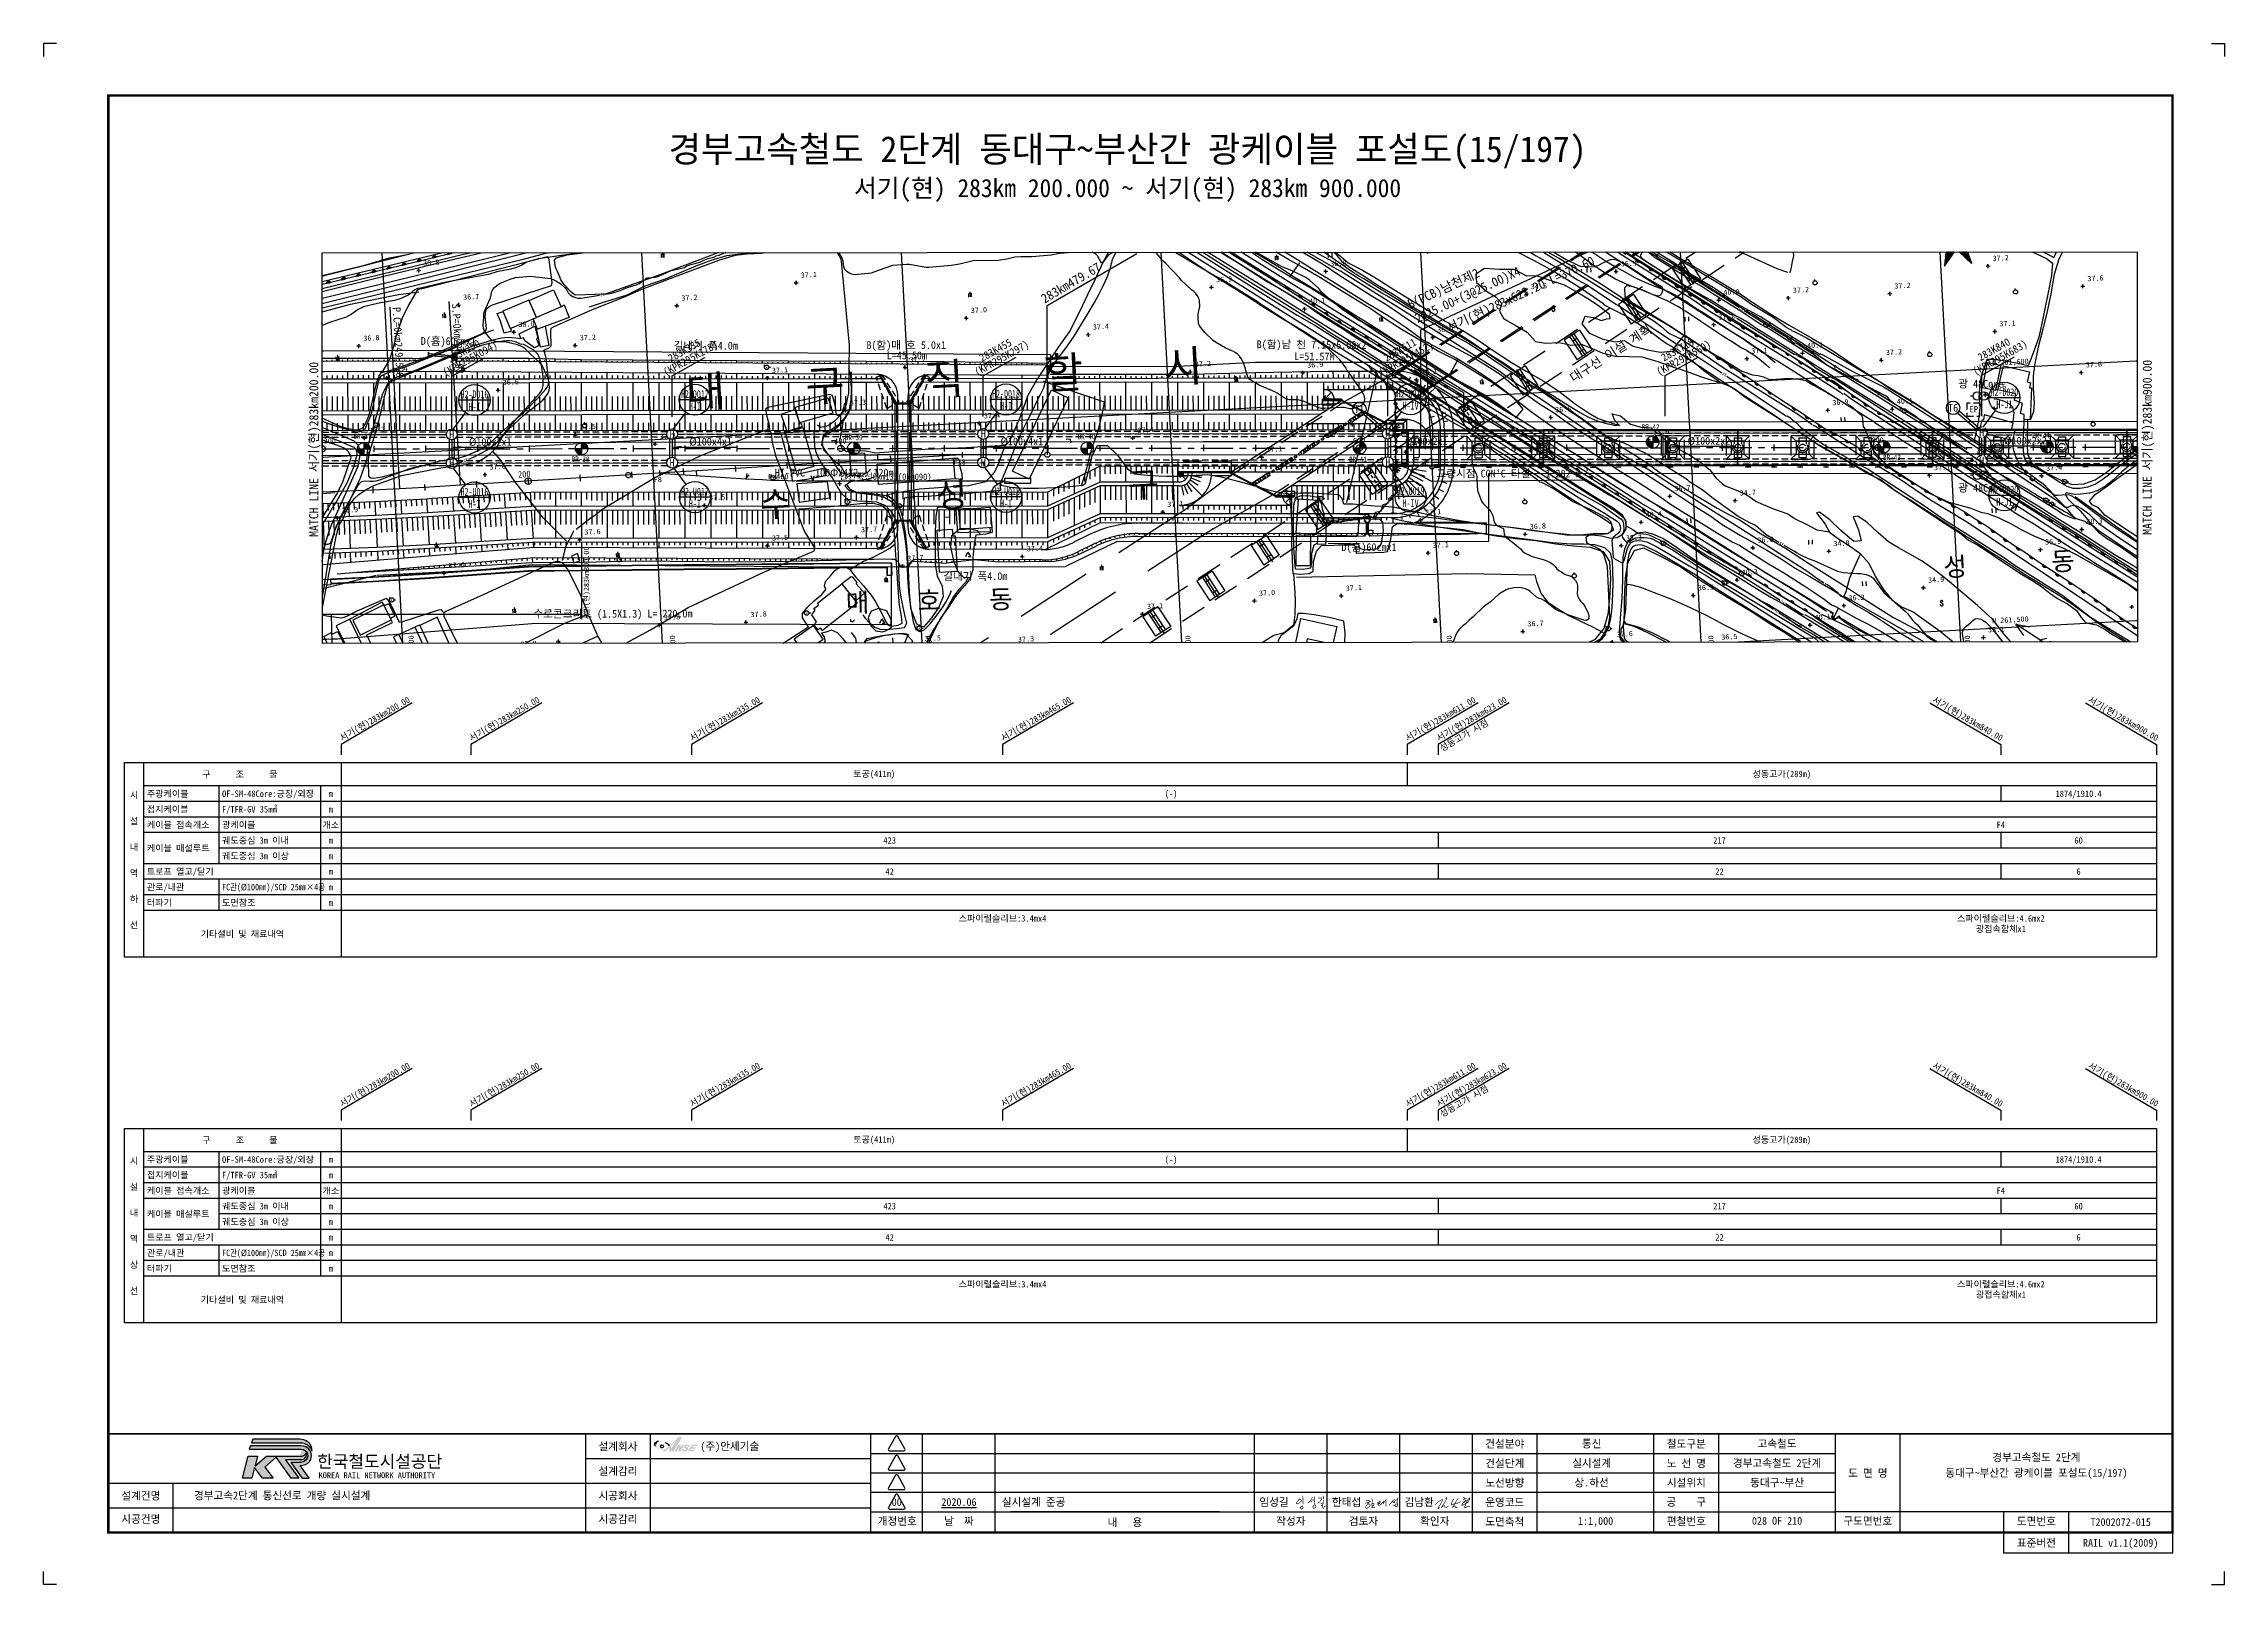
# Paper-space layout '15' of a CAD drawing. Header units: millimetres. Extents: x 0 to 841, y 0 to 594.
# The model-space entities are those that its viewports show. They can reach past a viewport. Long polylines and large blocks are cut down to what shows.
import ezdxf
from ezdxf.enums import TextEntityAlignment as Align
from ezdxf.xclip import XClip

# ---------------------------------------------------------------- set-up
doc = ezdxf.new("R2010")
doc.units = ezdxf.units.MM
doc.header["$LTSCALE"] = 10
doc.header["$MEASUREMENT"] = 0
doc.header["$XCLIPFRAME"] = 2
for name, pattern in [('A-CENTR01', [2, 1.25, -0.25, 0.25, -0.25]), ('CENTER', [2, 1.25, -0.25, 0.25, -0.25]), ('DASHED2', [0.375, 0.25, -0.125]), ('DASHEDX2', [1.5, 1, -0.5]), ('HIDDEN', [0.375, 0.25, -0.125])]:
    doc.linetypes.add(name, pattern=pattern)
for name, color, linetype in [('TN-CABL', 4, 'Continuous'), ('TN-MACL', 6, 'A-CENTR01'), ('TN-MANH', 4, 'Continuous'), ('TN-TEXT', 3, 'Continuous'), ('TT-COMM-SYMB', 3, 'Continuous'), ('TT-TABL-LIN1', 4, 'Continuous'), ('TT-TABL-LIN2', 1, 'Continuous'), ('TT-TABL-TEX1', 6, 'Continuous'), ('TT-TABL-TEX2', 3, 'Continuous'), ('TT-WIRE-EQPM', 6, 'Continuous'), ('TX-BORD', 7, 'Continuous'), ('TZ-BASE', 253, 'Continuous'), ('TZ-CABL', 4, 'Continuous'), ('TZ-LEAL', 1, 'Continuous'), ('TZ-LEAT', 3, 'Continuous'), ('TZ-MACT', 6, 'Continuous'), ('TZ-SYMB', 1, 'Continuous')]:
    doc.layers.add(name, color=color, linetype=linetype)
doc.layers.add('TX-PAPR', color=2, linetype='Continuous', plot=False)
doc.styles.add('GR', font='GulimChe.ttf')
doc.styles.add('KORAIL', font='GulimChe.ttf')
doc.styles.add('SIMPLEX', font='GulimChe.ttf')
doc.styles.get("Standard").update_dxf_attribs({"font": 'GulimChe.ttf'})
doc.styles.add('TB_TEXT', font='GulimChe.ttf')
doc.styles.add('TB_WBTXT', font='GulimChe.ttf')
doc.linetypes.add('ZIGZAG', pattern='A,0.0001,-0.2,[131,ltypeshp.shx,S=0.2,R=0,X=-0.2,Y=0],-0.4,[131,ltypeshp.shx,S=0.2,R=180,X=0.2,Y=0],-0.2', length=0.8001)
doc.dimstyles.get("Standard").update_dxf_attribs({"dimtxt": 0.18, "dimasz": 0.18, "dimexe": 0.18, "dimexo": 0.0625, "dimgap": 0.09, "dimtad": 0, "dimtih": 1, "dimtoh": 1, "dimdec": 4, "dimzin": 0, "dimdsep": 46, "dimtxsty": 'Standard', "dimcen": 0.09, "dimadec": 0, "dimazin": 0, "dimtfac": 1, "dimtdec": 4, "dimtofl": 0, "dimtmove": 0, "dimatfit": 3, "dimfxl": 0, "dimtolj": 1, "dimtzin": 0, "dimarcsym": 0})

# ---------------------------------------------------------------- blocks, each defined once
blk = doc.blocks.new('CXGLOGO-UNIT-KRNA-COLOR')
h = blk.add_hatch(color=166)
edge = h.paths.add_edge_path()
edge.add_arc((15.3, 4.2), 10, 59.195, 87.6904)
edge.add_line((15.7, 14.2), (-14.6, 14.2))
edge.add_line((-14.6, 14.2), (-15.4, 11.9))
edge.add_line((-15.4, 11.9), (17.3, 11.9))
edge.add_arc((16.4, 4.8), 7.13, 14.4338, 82.8523, ccw=False)
edge.add_arc((17.2, 7.5), 6.18, 351.2788, 418.625)
h = blk.add_hatch(color=166)
edge = h.paths.add_edge_path()
edge.add_line((-17.6, 3.4), (-11.6, 3.4))
edge.add_line((-11.6, 3.4), (-13.1, -2.8))
edge.add_line((-13.1, -2.8), (-5.8, 3.4))
edge.add_line((-5.8, 3.4), (16.9, 3.4))
edge.add_arc((16.5, 6.7), 3.37, 277.1672, 339.2536)
edge.add_arc((16.5, 4.5), 3.37, -86.0611, 17.644, ccw=False)
edge.add_line((16.7, 1.1), (6.4, 1.1))
edge.add_line((6.4, 1.1), (15, -10.7))
edge.add_line((15, -10.7), (10.1, -10.7))
edge.add_line((10.1, -10.7), (0.4, 2.7))
edge.add_line((0.4, 2.7), (-6.9, -3.7))
edge.add_line((-6.9, -3.7), (-1.4, -10.8))
edge.add_line((-1.4, -10.8), (-8.3, -10.8))
edge.add_line((-8.3, -10.8), (-13.5, -4))
edge.add_line((-13.5, -4), (-15.1, -10.8))
edge.add_line((-15.1, -10.8), (-21.2, -10.8))
edge.add_line((-21.2, -10.8), (-17.6, 3.4))
h = blk.add_hatch(color=46)
edge = h.paths.add_edge_path()
edge.add_arc((15.4, 5.5), 6.16, 269.178, 301.5498, ccw=False)
edge.add_line((15.3, -0.7), (9.8, -0.7))
edge.add_line((9.8, -0.7), (17.2, -10.8))
edge.add_line((17.2, -10.8), (21.7, -10.8))
edge.add_line((21.7, -10.8), (15.9, -2.7))
edge.add_arc((15.5, 6.1), 8.86, 272.286, 317.0312)
edge.add_arc((16.8, 3.7), 6.34, 325.2805, 452.1314)
edge.add_line((16.5, 10), (-16, 10))
edge.add_line((-16, 10), (-16.8, 7.8))
edge.add_line((-16.8, 7.8), (16.6, 7.8))
edge.add_arc((16.8, 3.8), 3.99, -62.7193, 92.2922, ccw=False)
at = {"color": 166}
for points in [[(20.4, 12.8, 0.12498), (15.7, 14.2), (-14.6, 14.2), (-15.4, 11.9), (17.3, 11.9, -0.307728), (23.3, 6.6, 0.302614)], [(-17.6, 3.4), (-11.6, 3.4), (-13.1, -2.8), (-5.8, 3.4), (16.9, 3.4, 0.27773), (19.7, 5.5, -0.486141), (16.7, 1.1), (6.4, 1.1), (15, -10.7), (10.1, -10.7), (0.4, 2.7), (-6.9, -3.7), (-1.4, -10.8), (-8.3, -10.8), (-13.5, -4), (-15.1, -10.8), (-21.2, -10.8)]]:
    blk.add_lwpolyline(points, format="xyb", close=True, dxfattribs=at)
at = {"color": 46}
blk.add_lwpolyline([(18.6, 0.2, -0.142195), (15.3, -0.7), (9.8, -0.7), (17.2, -10.8), (21.7, -10.8), (15.9, -2.7, 0.197757), (22, 0.1, 0.61792), (16.5, 10), (-16, 10), (-16.8, 7.8), (16.6, 7.8, -0.802668)], format="xyb", close=True, dxfattribs=at)
blk = doc.blocks.new('CXGLOGO-KRNA-COLOR')
blk.add_blockref('CXGLOGO-UNIT-KRNA-COLOR', (0, 0))
at = {"color": 166, "style": 'KORAIL'}
for s, height, p in [('한국철도시설공단', 8, (26.8, -4)), ('KOREA RAIL NETWORK AUTHORITY', 3.75, (27.7, -10.8))]:
    blk.add_text(s, height=height, dxfattribs=at).set_placement(p)
blk = doc.blocks.new('TXBLKA1-KRNAH')
at = {"layer": 'TX-BORD'}
h = blk.add_hatch(color=5, dxfattribs=at)
h.paths.add_polyline_path([(241.41, 53.44, 0.096425), (239.85, 54.59, 0.1233), (237.07, 55.37, 0.107959), (236.18, 55.25, 0.147974), (235.63, 54.71, 0.146771), (235.6, 53.86, 0.166867), (235.92, 53.32, 0.084002), (237.3, 52.29, 0.125004), (238.6, 51.98, 0.324316), (238.9, 52.16, 0.181232), (238.8, 52.77, -0.176206), (238.41, 52.66, -0.165955), (238.43, 52.37, -0.236091), (238.11, 52.27, -0.163197), (237.2, 52.6, -0.211159), (236.11, 54.03, -0.492063), (237.15, 55.14, -0.264032), (241.01, 53.12, -0.023302), (238.51, 51.28), (239.75, 51.28, 0.034752), (241.24, 52.65, -0.038457), (241.29, 51.28), (242.97, 51.28), (246.25, 56.8), (244.88, 56.8, -0.036327)])
h.paths.add_polyline_path([(242.08, 52.46), (241.66, 53.16, 0.03885), (244.06, 55.69)], flags=16)
h = blk.add_hatch(color=3, dxfattribs=at)
h.paths.add_polyline_path([(244.79, 51.28), (245.61, 51.28), (247.14, 53.85), (246.32, 53.85), (245.64, 52.71), (245.64, 53.85), (244.83, 53.85), (243.3, 51.28), (244.11, 51.28), (244.79, 52.43)])
h.paths.add_polyline_path([(247.73, 51.85, -0.206701), (247.2, 51.81, -0.316027), (247.06, 51.95, -0.031225), (247.06, 52.07), (246.36, 52.07, 0.483426), (246.52, 51.35, 0.203838), (248.04, 51.43, 0.079762), (248.43, 51.8, 0.172378), (248.58, 52.3, 0.221594), (248.3, 52.81, 0.038449), (247.87, 53.02, -0.563174), (247.89, 53.34, -0.276773), (248.29, 53.37, -0.312628), (248.42, 53.08), (249.21, 53.08, 0.143901), (249.17, 53.48, 0.169249), (248.83, 53.82, 0.119216), (248.04, 53.89, 0.167621), (247.24, 53.47, 0.258991), (246.94, 52.74, 0.208246), (247.3, 52.44, -0.022645), (247.74, 52.2, -0.588103)])
h.paths.add_polyline_path([(249.56, 51.83), (249.82, 52.27), (251.36, 52.27), (251.72, 52.86), (250.18, 52.86), (250.44, 53.3), (251.98, 53.3), (252.31, 53.85), (250, 53.85), (248.47, 51.28), (250.78, 51.28), (251.1, 51.83)])
h.paths.add_polyline_path([(239.05, 53.25, 1), (237.87, 53.25, 1)])
at = {"layer": 'Defpoints', "color": 1}
blk.add_line((836, 594), (841, 594), dxfattribs=at)
for points in [[(5, 594), (0, 594), (0, 589)], [(836, 594), (841, 594), (841, 589)], [(5, 0), (0, 0), (0, 5)], [(836, 0), (841, 0), (841, 5)]]:
    blk.add_lwpolyline(points, dxfattribs=at)
at = {"layer": 'TX-BORD'}
for p, q in [((234, 20), (234, 58)), ((319, 50.5), (549.5, 50.5)), ((339, 20), (339, 58)), ((367, 20), (367, 58)), ((467, 20), (467, 58)), ((495, 20), (495, 58)), ((523, 20), (523, 58)), ((549.5, 50.5), (691, 50.5)), ((576, 20), (576, 58)), ((621, 20), (621, 58)), ((646, 20), (646, 58)), ((716, 20), (716, 58)), ((209, 48.5), (319, 48.5)), ((319, 43), (549.5, 43)), ((549.5, 43), (691, 43)), ((25, 39), (319, 39)), ((50, 20), (50, 39)), ((319, 35.5), (549.5, 35.5)), ((549.5, 35.5), (691, 35.5)), ((25, 29.5), (319, 29.5)), ((319, 28), (691, 28)), ((453.5, 28), (373, 28)), ((821, 28), (691, 28)), ((756, 20), (756, 28)), ((781, 12), (781, 28))]:
    blk.add_line(p, q, dxfattribs=at)
at = {"layer": 'TX-BORD', "const_width": 1}
blk.add_lwpolyline([(821, 20), (25, 20), (25, 574), (821, 574)], close=True, dxfattribs=at)
at = {"layer": 'TX-BORD'}
for points, const_width in [([(25, 58), (821, 58)], 0.5), ([(209, 20), (209, 58)], 0.5), ([(209, 20), (209, 58)], 0.5), ([(319, 20), (319, 58)], 0.5), ([(551, 20), (551, 58)], 0.5), ([(691, 20), (691, 58)], 0.5), ([(489.16, 32.47), (490.23, 32.6)], 0.24), ([(510.02, 32.43), (511.22, 32.3), (511.29, 32.17), (511.29, 31.91), (509.68, 31.25), (511.29, 31.91), (511.93, 32.15), (511.29, 31.91), (510.45, 30.87), (510.06, 30.25), (509.86, 29.88), (509.82, 29.64), (509.85, 29.48), (509.94, 29.38), (510.07, 29.35), (510.38, 29.36), (511.09, 29.84), (511.32, 30.09), (511.53, 30.37), (511.52, 30.66), (511.47, 30.83), (511.33, 30.95), (511.02, 30.99), (510.45, 30.87)], 0.24), ([(511.96, 33.12), (512.32, 32.9), (512.39, 32.4), (512.31, 31.14), (512.21, 29.77), (512.24, 29.56), (512.39, 29.52), (512.61, 29.55), (512.95, 29.62), (513.48, 29.76)], 0.24), ([(512.31, 31.14), (512.99, 31.2), (513.13, 31.16), (513.03, 30.78), (512.21, 29.77)], 0.24), ([(514.32, 31.57), (514.59, 31.64), (515.5, 32.11), (514.59, 31.64), (514.69, 31.19), (514.15, 30.85), (514.69, 31.19), (515.47, 31.61), (514.75, 30.62), (514.93, 30.41), (515.2, 30.4), (515.62, 30.7), (516.67, 31.8), (516.69, 32.23), (516.67, 31.8), (516.66, 31.21), (517.64, 32.57), (517.67, 29.98)], 0.24), ([(521.05, 32.83), (519.79, 31.7), (518.83, 30.43), (519.79, 31.7), (520.42, 32.27), (520.32, 31.82), (520.41, 31.55), (520.64, 31.46), (521, 31.65), (520.94, 31.92), (522.01, 32.93), (522.02, 33.4), (522.01, 32.93), (521.99, 31.92), (521.99, 31.59), (521.7, 31.85), (521.99, 31.59), (522.08, 31.07), (522.06, 30.3), (521.97, 30), (521.58, 29.93), (521.29, 29.99), (521.13, 30.2), (521.17, 30.65), (521.36, 30.97), (521.77, 31.01), (522.08, 31)], 0.24), ([(521.15, 30.43), (520.87, 30.43), (520.47, 30.53), (520.28, 30.68)], 0.24)]:
    blk.add_lwpolyline(points, dxfattribs=dict(at, const_width=const_width))
for points in [[(328.58, 57.05), (325.78, 52.19, 0.57735), (326.17, 51.52), (331.78, 51.52, 0.57735), (332.17, 52.19), (329.36, 57.05, 0.57735)], [(328.58, 49.55), (325.78, 44.69, 0.57735), (326.17, 44.02), (331.78, 44.02, 0.57735), (332.17, 44.69), (329.36, 49.55, 0.57735)], [(328.58, 42.05), (325.78, 37.19, 0.57735), (326.17, 36.52), (331.78, 36.52, 0.57735), (332.17, 37.19), (329.36, 42.05, 0.57735)], [(328.58, 34.55), (325.78, 29.69, 0.57735), (326.17, 29.02), (331.78, 29.02, 0.57735), (332.17, 29.69), (329.36, 34.55, 0.57735)]]:
    blk.add_lwpolyline(points, format="xyb", close=True, dxfattribs=at)
at = {"layer": 'TX-BORD', "const_width": 0.24}
for points in [[(485.57, 34.24, -0.031521), (485.64, 32.12, 0.015452), (485.64, 30.85, 0.488947)], [(489.3, 33.6, -0.116912), (488.11, 31.72, -0.245276), (487.54, 31.55, -2.571837)], [(490.15, 33.87, -0.089273), (490.12, 31.67, 0.068943), (490.06, 30.69, 0.261353)], [(493.32, 34.22, -0.102288), (493.6, 33.42, -0.080289), (493.6, 33.07, 0.066761), (493.58, 32.62, -0.06278), (493.53, 31.56, 8.85417)], [(547.43, 33.59, -0.145348), (547.88, 33.43, -0.307225), (547.95, 33.23, -0.212679), (547.38, 32.49, -0.113681), (548.62, 33.04, -0.266507), (548.74, 33, -3.538723)], [(484.54, 33.09, 0.071134), (483.15, 31.48, 0.394214), (483.21, 31.1, 0.224261), (483.52, 31.04, 0.193438), (484.97, 32.08, 0.544983), (484.67, 32.72, 0.066146), (484.03, 32.72, 27.196208)], [(484.41, 29.84, 0.02121), (484.98, 29.12, 0.409369), (485.14, 29.11, -0.211811), (485.49, 29.21, 0.416377), (485.62, 29.3, 0.123643), (485.54, 30.12, 0.523631), (485.28, 30.19, -0.072983), (484.51, 29.7, 0.005941)], [(488.57, 32.27, -0.142438), (489.07, 31.68, 5.949847)], [(490.05, 30.54, 0.235154), (489.49, 29.9, 0.345857), (489.7, 29.41, 0.306746), (490.2, 29.45, 0.103095), (490.63, 29.98, 0.395571), (490.49, 30.5, 0.242915), (490.05, 30.54, 6.064713)], [(491.55, 33.36, 0.139976), (491.83, 33.26, 0.096355), (492.64, 33.37, -0.240321), (492.85, 33.34, -0.353191), (492.93, 33.05, -0.157335), (491.33, 31.22, -6.381378)], [(492.46, 31.11), (493.22, 31.4, -0.375176), (493.45, 31.31, -0.266244), (493.45, 31.13, -0.042219), (493.07, 30.6, -0.159939), (492.63, 30.34, -0.171647), (493.2, 30.37, -0.458058), (493.29, 30.17, 0.159326), (493.23, 29.58, 0.227707), (493.39, 29.37, 0.407988), (493.73, 29.47, -0.001483), (493.89, 29.78, 0.004186), (494.14, 30.24, -0.100484), (494.33, 30.47, -0.346277)], [(536.7, 30.48, -0.382901), (536.65, 30.71, -0.12512), (539.4, 32.69, -0.474239), (539.59, 32.59, -0.046113), (537.92, 29.73, 0.151113), (537.77, 29.29, 0.58991), (537.88, 29.22, 0.096338), (538.33, 29.72, 2.196927)], [(540.73, 33.09, -0.071383), (541.05, 33.41, -0.346917), (541.16, 33.41, -0.258278), (541.18, 33.35, -0.079918), (541.06, 32.96, -0.048596), (539.06, 29.69, 0.947427), (539.13, 29.64, -0.022437), (540.04, 30.36, -0.344585), (540.2, 30.35, -0.12284), (540.25, 30.29, 0.011347), (540.43, 29.85, 0.194638), (540.6, 29.69, 0.189435), (540.9, 29.69, 0.009404), (541.84, 30.24, 3.287276)], [(543.84, 33.07, 0.030212), (542.85, 31.06, 0.575113), (543.08, 30.76, 0.043168), (545.96, 31.58, 0.237594), (546.32, 31.98, 1.260425)], [(545.61, 33.11, 0.150889), (545.13, 32.65, 0.025288), (543.37, 29.61), (544.07, 30.23, -0.448359), (544.33, 30.16, 0.073819), (544.59, 29.67, 0.359456), (544.94, 29.59, 0.031982), (545.26, 29.77, 3.102048)], [(547.6, 31.85, 0.23976), (547.57, 31.5, 0.345796), (547.69, 31.43, 0.195352), (548.64, 32.18, 0.393888), (548.6, 32.35, 0.293784), (548.35, 32.35, 0.099623), (547.44, 31.43, 0.02205), (546.93, 30.69, 0.380988), (546.98, 30.44, 0.18866), (547.1, 30.41), (549.22, 31.59, 0.122154), (549.44, 31.8), (550.04, 33.22, 0.396041), (549.99, 33.36, 0.224142), (549.88, 33.36, 0.078358), (549.02, 32.08), (547.95, 29.67, 0.444285), (547.97, 29.61), (548.29, 29.6, 0.179185), (548.5, 29.67), (549.15, 30.07, -0.135616), (549.34, 30.12), (550.04, 30.11)]]:
    blk.add_lwpolyline(points, format="xyb", dxfattribs=at)
at = {"layer": 'TX-BORD'}
blk.add_lwpolyline([(821, 20), (821, 12), (756, 12), (756, 20)], close=True, dxfattribs=at)
at = {"layer": 'TX-BORD', "color": 3}
blk.add_circle((238.46, 53.25), 0.594, dxfattribs=at)
at = {"layer": 'TX-BORD', "color": 5}
for centre, radius, start, end in [((237.04, 54.23), 1.49, 161.17216, 194.57108), ((236.55, 54.06), 0.967, 192.10036, 229.99429), ((237.06, 54.19), 0.96, 84.64387, 189.44431), ((237.68, 50.02), 5.06, 42.58477, 64.6157)]:
    blk.add_arc(centre, radius, start, end, dxfattribs=at)
at = {"layer": 'TX-BORD', "xscale": 0.6, "yscale": 0.6}
blk.add_blockref('CXGLOGO-KRNA-COLOR', (89.41, 47.41), dxfattribs=at)
at = {"layer": 'TX-BORD', "style": 'TB_TEXT'}
for s, p in [('설계회사', (221.5, 53.25)), ('건설분야', (563.5, 54.25)), ('철도구분', (633.5, 54.25)), ('설계감리', (221.5, 43.75)), ('건설단계', (563.5, 46.75)), ('노 선 명', (633.5, 46.75)), ('도 면 명', (703.5, 43)), ('설계건명', (37.5, 34.25)), ('시공회사', (221.5, 34.25)), ('노선방향', (563.5, 39.25)), ('시설위치', (633.5, 39.25)), ('시공건명', (37.5, 25.25)), ('시공감리', (221.5, 25.25)), ('개정번호', (329.21, 24.5)), ('날  짜', (353, 24.5)), ('내   용', (417, 24)), ('작성자', (481, 24.5)), ('검토자', (509, 24.5)), ('확인자', (536.5, 24.5)), ('운영코드', (563.5, 31.75)), ('도면축척', (563.5, 24.25)), ('공    구', (633.5, 31.75)), ('편철번호', (633.5, 24.5)), ('구도면번호', (703.5, 24.51)), ('도면번호', (768.5, 24.51))]:
    blk.add_text(s, height=3, dxfattribs=at).set_placement(p, align=Align.MIDDLE)
blk.add_text('표준버전', height=3, dxfattribs=at).set_placement((768.5, 16), align=Align.MIDDLE_CENTER)
at = {"layer": 'TX-BORD', "style": 'TB_TEXT', "flags": 1}
blk.add_attdef('TD_CLASSCODE', text='', height=3, dxfattribs=at).set_placement((25, 577.54), align=Align.MIDDLE_LEFT)
at = {"layer": 'TX-BORD'}
for tag, height, style, p in [('TB_MTITIL', 10, 'TB_WBTXT', (418, 553.33)), ('TB_STITL', 7, 'TB_WBTXT', (418, 538.33)), ('TR_RNUM4', 3, 'TB_TEXT', (329, 54.25)), ('TR_RDAT4', 3, 'TB_TEXT', (353, 54.25)), ('TD_FIELD', 3, 'TB_TEXT', (597, 54.25)), ('TD_RLCLASS', 3, 'TB_TEXT', (668.5, 54.25)), ('TD_DNAME_TOP', 3, 'TB_TEXT', (768.5, 48.98)), ('TR_RNUM3', 3, 'TB_TEXT', (329, 46.75)), ('TR_RDAT3', 3, 'TB_TEXT', (353, 46.75)), ('TD_CSTEP', 3, 'TB_TEXT', (597, 46.75)), ('TD_RLNAME', 3, 'TB_TEXT', (668.5, 46.75)), ('TD_DNAME_MAIN', 3, 'TB_TEXT', (768.5, 43)), ('TR_RNUM2', 3, 'TB_TEXT', (329, 39.25)), ('TR_RDAT2', 3, 'TB_TEXT', (353, 39.25)), ('TD_DIRCODE', 3, 'TB_TEXT', (597, 39.25)), ('TD_RLSECT', 3, 'TB_TEXT', (668.5, 39.25)), ('TD_DNAME_BOT', 3, 'TB_TEXT', (768.5, 36.98)), ('TR_RNUM1', 3, 'TB_TEXT', (329, 31.75)), ('TR_RDAT1', 3, 'TB_TEXT', (353, 31.75)), ('TD_SYSCODE', 3, 'TB_TEXT', (597, 31.75)), ('SCALE', 3, 'TB_TEXT', (598.5, 24.45)), ('TD_CSECT', 3, 'TB_TEXT', (668.5, 31.75)), ('TD_DWGNO', 3, 'TB_TEXT', (668.5, 24.5)), ('TD_DWGCODE_PREV', 3, 'TB_TEXT', (736, 24)), ('TD_DWGCODE', 3, 'TB_TEXT', (801, 24)), ('TD_VERSION', 3, 'TB_TEXT', (801, 16))]:
    blk.add_attdef(tag, text='', height=height, dxfattribs=dict(at, style=style)).set_placement(p, align=Align.MIDDLE_CENTER)
at = {"layer": 'TX-BORD', "style": 'TB_TEXT'}
for tag, p in [('TD_DCOMP', (253.27, 53.25)), ('TR_RCON4', (369.52, 54.25)), ('TR_DGN4', (468.83, 54.25)), ('TR_CHK4', (496.83, 54.25)), ('TR_APP4', (524.83, 54.25)), ('TD_DSCCOMP', (253.27, 43.75)), ('TR_RCON3', (369.52, 46.75)), ('TR_DGN3', (468.83, 46.75)), ('TR_CHK3', (496.83, 46.75)), ('TR_APP3', (524.83, 46.75)), ('TD_DNAME', (58, 34.25)), ('TD_CCOMP', (253.27, 34.25)), ('TR_RCON2', (369.52, 39.25)), ('TR_DGN2', (468.83, 39.25)), ('TR_CHK2', (496.83, 39.25)), ('TR_APP2', (524.83, 39.25)), ('TD_CNAME', (58, 25.15)), ('TD_CSCOMP', (253.27, 25.25)), ('TR_RCON1', (369.52, 31.75)), ('TR_DGN1', (468.83, 31.75)), ('TR_CHK1', (496.83, 31.75)), ('TR_APP1', (524.83, 31.75))]:
    blk.add_attdef(tag, text='', height=3, dxfattribs=at).set_placement(p, align=Align.MIDDLE_LEFT)
blk = doc.blocks.new('JD-FJFJJ5GH')
at = {"layer": 'TZ-BASE'}
for p, q in [((699.88, 135.56), (-0.12, 135.56)), ((13.77, 135.39, 35.1), (-0.12, 131.92, 35.1)), ((19.79, 135.33), (38.37, -214.53)), ((30.21, 134.31, 34), (32.25, 135.23, 34)), ((32.25, 135.23, 34), (32.54, 135.39, 34)), ((35.69, 133.71, 33), (45.16, 134.62, 33)), ((45.16, 134.62, 33), (47.42, 134.45, 33)), ((47.42, 134.45, 33), (48.5, 134.7, 33)), ((48.5, 134.7, 33), (50.32, 135.39, 33)), ((54.69, 135.17, 33), (54.18, 134.17, 33)), ((54.69, 135.39, 33), (54.69, 135.17, 33)), ((57.57, 126.53, 33), (73.4, 135.36, 33)), ((73.4, 135.36, 33), (73.44, 135.39, 33)), ((107.73, 135.39, 33), (92.88, 127.8, 33)), ((106.25, 134.9, 34), (104.32, 133.7, 34)), ((107.48, 135.39, 34), (106.25, 134.9, 34)), ((119.93, 135.33), (138.51, -214.53)), ((217.04, 134.47, 32.76), (222.19, 134.83, 32.76)), ((220.07, 135.32), (238.65, -214.54)), ((222.19, 134.83, 32.76), (227.21, 135.18, 32.76)), ((225.86, 134.44, 36.64), (231.48, 134.87, 36.64)), ((227.21, 135.18, 32.76), (232.33, 135.54, 32.76)), ((231.48, 134.87, 36.64), (235.78, 135.17, 36.64)), ((232.33, 135.54, 32.76), (237.06, 135.87, 32.76)), ((235.78, 135.17, 36.64), (240.76, 135.55, 36.64)), ((237.06, 135.87, 32.76), (240.33, 136.09, 32.76)), ((240.33, 136.09, 32.76), (243.85, 136.34, 32.76)), ((240.76, 135.55, 36.64), (245.67, 135.79, 36.64)), ((243.85, 136.34, 32.76), (248.2, 136.54, 32.76)), ((245.67, 135.79, 36.64), (250.96, 135.84, 36.64)), ((248.2, 136.54, 32.76), (252.01, 136.13, 32.76)), ((250.96, 135.84, 36.64), (255.89, 135.36, 36.64)), ((252.01, 136.13, 32.76), (256.03, 135.98, 32.76)), ((255.89, 135.36, 36.64), (260.7, 134.48, 36.64)), ((256.03, 135.98, 32.76), (261.92, 134.92, 32.76)), ((261.92, 134.92, 32.76), (268.27, 133.15, 32.76)), ((293.72, 135.39, 32.76), (297.35, 132.76, 32.76)), ((320.21, 135.32), (338.79, -214.54)), ((366.82, 133.82, 37.26), (364.3, 135.39, 37.26)), ((364.99, 135.39, 32.76), (369.93, 132.22, 32.76)), ((367.54, 135.39, 35), (383.2, 125.39, 35)), ((376.55, 135.39, 36), (438.38, 95.66, 36)), ((379.5, 135.39, 37.26), (383.1, 133.03, 37.26)), ((381.33, 135.23, 37.19), (381.1, 135.39, 37.19)), ((386.63, 131.99, 37.19), (381.33, 135.23, 37.19)), ((384.87, 135.28, 36.8), (386.37, 135.36, 36.8)), ((385.62, 135.32, 36.8), (384.87, 135.28, 36.8)), ((385.66, 134.57, 36.8), (385.58, 136.07, 36.8)), ((385.58, 136.07, 36.8), (385.62, 135.32, 36.8)), ((388.96, 135.39, 40.24), (392.86, 132.93, 40.24)), ((396.43, 133.33, 37.28), (396.34, 135, 37.28)), ((397.65, 135.04, 37.28), (397.74, 133.4, 37.28)), ((412.57, 126.98, 37.26), (399.22, 135.39, 37.26)), ((399.76, 135.39, 37), (400.5, 135, 37)), ((400.5, 135, 37), (407.84, 130.22, 37)), ((404.22, 135.39, 38), (482.47, 85.7, 38)), ((404.84, 135.68, 38.49), (404.69, 136.32, 38.49)), ((404.69, 136.28, 38.49), (404.79, 136.31, 38.49)), ((404.69, 136.13, 38.49), (404.97, 136.19, 38.49)), ((404.7, 136.36, 38.49), (406.22, 135.41, 38.49)), ((404.71, 135.98, 38.49), (405.15, 136.08, 38.49)), ((404.76, 135.84, 38.49), (405.33, 135.97, 38.49)), ((404.83, 135.7, 38.49), (405.51, 135.85, 38.49)), ((405.05, 135.45, 38.49), (404.86, 136.26, 38.49)), ((404.92, 135.57, 38.49), (405.69, 135.74, 38.49)), ((405.23, 135.33, 38.49), (405.04, 136.15, 38.49)), ((405.05, 135.44, 38.49), (405.87, 135.63, 38.49)), ((405.39, 135.26, 38.49), (405.22, 136.04, 38.49)), ((405.23, 135.33, 38.49), (406.05, 135.51, 38.49)), ((405.56, 135.23, 38.49), (405.4, 135.93, 38.49)), ((405.51, 135.24, 38.49), (406.21, 135.4, 38.49)), ((405.71, 135.23, 38.49), (405.58, 135.81, 38.49)), ((405.86, 135.25, 38.49), (405.76, 135.7, 38.49)), ((406, 135.29, 38.49), (405.94, 135.59, 38.49)), ((406.14, 135.35, 38.49), (406.12, 135.47, 38.49)), ((406.25, 135.39, 38.49), (407.76, 134.44, 38.49)), ((407.93, 135.39, 39), (416.77, 129.81, 39)), ((416.36, 131.57, 40), (409.83, 135.39, 40)), ((414.69, 132.99, 40.24), (410.57, 135.39, 40.24)), ((416.75, 135.39, 39.67), (417.3, 135.03, 39.67)), ((417.3, 135.03, 39.67), (421.18, 132.66, 39.67)), ((418.13, 135.39, 40), (418.21, 135.34, 40)), ((418.21, 135.34, 40), (493.67, 87.41, 40)), ((450.95, 115.83, 39), (419.64, 135.39, 39)), ((420.35, 135.32), (438.93, -214.54)), ((441.43, 124.17, 38), (423.86, 135.39, 38)), ((432.07, 132.31, 37), (427.09, 135.39, 37)), ((427.42, 135.39, 36.91), (429.03, 134.31, 36.91)), ((487, 133.86, 36.91), (485.3, 135.39, 36.91)), ((486.29, 135.28, 39.67), (486.17, 135.39, 39.67)), ((489.43, 132.25, 39.67), (486.29, 135.28, 39.67)), ((489.93, 135.39, 37.51), (492, 133.39, 37.51)), ((492.09, 134.15, 37.62), (490.78, 135.39, 37.62)), ((491.22, 135.35, 38.44), (495.18, 131.36, 38.44)), ((511.04, 135.35, 37.69), (509.34, 131.64, 37.69)), ((511.03, 133.54, 37.57), (511.7, 135.35, 37.57)), ((514.72, 135.35, 37.57), (515.39, 135.06, 37.57)), ((515.39, 135.06, 37.57), (521.96, 132.7, 37.57)), ((519.47, 135.39, 37), (523.22, 134.07, 37)), ((522.04, 134.53, 37.69), (519.67, 135.35, 37.69)), ((520.49, 135.32), (539.07, -214.54)), ((579.02, 130.88, 36.92), (570.85, 135.35, 36.92)), ((576.87, 135.35, 36.92), (579.5, 134.26, 36.92)), ((601.92, 133.37, 36.92), (602.67, 135.39, 36.92)), ((605.17, 135.39, 36.92), (604.26, 132.73, 36.92)), ((620.63, 135.31), (639.21, -214.55)), ((687.79, 131.07, 37.3), (689.45, 135.39, 37.3)), ((687.82, 127.08, 38), (690.43, 135.39, 38)), ((691.03, 135.39, 39.31), (689.91, 131.04, 39.31)), ((-0.12, 131.11, 34), (0.66, 131.13, 34)), ((-0.11, 125.16, 33), (11.57, 128.81, 33)), ((-0.11, 126.12, 34), (0.59, 126.22, 34)), ((699.43, 133.93), (-0.09, 96.79)), ((0.66, 131.13, 34), (7.49, 131.13, 34)), ((7.49, 131.13, 34), (28.02, 133.7, 34)), ((11.57, 128.81, 33), (23.48, 131.69, 33)), ((23.48, 131.69, 33), (30.25, 132.6, 33)), ((28.02, 133.7, 34), (29.1, 133.95, 34)), ((29.1, 133.95, 34), (30.21, 134.31, 34)), ((30.25, 132.6, 33), (35.69, 133.71, 33)), ((46.19, 126.27, 33), (42.31, 124.01, 33)), ((47.12, 126.91, 33), (46.19, 126.27, 33)), ((50.51, 130.19, 33), (47.12, 126.91, 33)), ((51.21, 131.13, 33), (50.51, 130.19, 33)), ((51.6, 132.18, 33), (51.21, 131.13, 33)), ((52.19, 133.15, 33), (51.6, 132.18, 33)), ((53.16, 133.71, 33), (52.19, 133.15, 33)), ((54.18, 134.17, 33), (53.16, 133.71, 33)), ((55.53, 125.61, 33), (57.57, 126.53, 33)), ((92.88, 127.8, 33), (90.19, 125.79, 33)), ((102.51, 132.4, 34), (90.91, 125.58, 34)), ((104.32, 133.7, 34), (102.51, 132.4, 34)), ((128.46, 130.98, 34.16), (129.96, 131.06, 34.16)), ((129.21, 131.02, 34.16), (128.46, 130.98, 34.16)), ((129.25, 130.27, 34.16), (129.17, 131.77, 34.16)), ((129.17, 131.77, 34.16), (129.21, 131.02, 34.16)), ((151.14, 123.83, 34), (167.81, 126.34, 34)), ((167.81, 126.34, 32.76), (172.14, 126.43, 32.76)), ((172.14, 126.43, 32.76), (175.39, 127.48, 32.76)), ((175.39, 127.48, 32.76), (181.16, 128.74, 32.76)), ((178.68, 126.5, 35), (175.51, 125.74, 35)), ((205.21, 130.39, 35), (178.68, 126.5, 35)), ((181.16, 128.74, 32.76), (186.56, 130.23, 32.76)), ((186.56, 130.23, 32.76), (192.11, 131.62, 32.76)), ((198.54, 127.53, 36), (186.89, 125.6, 36)), ((190.35, 130.74, 36.64), (194.43, 131.67, 36.64)), ((190.93, 125.49, 36.64), (190.35, 130.74, 36.64)), ((192.11, 131.62, 32.76), (198.62, 132.57, 32.76)), ((194.43, 131.67, 36.64), (199.84, 132.48, 36.64)), ((202.31, 126.25, 36.64), (196.4, 125.45, 36.64)), ((242.38, 130.73, 36), (198.54, 127.53, 36)), ((198.62, 132.57, 32.76), (205.13, 133.56, 32.76)), ((199.84, 132.48, 36.64), (204.78, 132.86, 36.64)), ((203.77, 126.45, 36.64), (201.98, 126.21, 36.64)), ((202.42, 126.79, 36.64), (201.99, 126.22, 36.64)), ((202.01, 126.3, 36.64), (202.11, 126.23, 36.64)), ((202.08, 126.44, 36.64), (202.32, 126.25, 36.64)), ((202.16, 126.56, 36.64), (202.53, 126.28, 36.64)), ((202.7, 126.91, 36.64), (202.19, 126.24, 36.64)), ((202.26, 126.67, 36.64), (202.74, 126.31, 36.64)), ((209.57, 127.23, 36.64), (202.31, 126.25, 36.64)), ((202.38, 126.77, 36.64), (202.95, 126.34, 36.64)), ((202.91, 126.93, 36.64), (202.4, 126.26, 36.64)), ((202.53, 126.85, 36.64), (203.16, 126.37, 36.64)), ((203.08, 126.92, 36.64), (202.61, 126.29, 36.64)), ((202.7, 126.91, 36.64), (203.37, 126.4, 36.64)), ((203.24, 126.88, 36.64), (202.82, 126.32, 36.64)), ((202.91, 126.93, 36.64), (203.58, 126.42, 36.64)), ((203.38, 126.82, 36.64), (203.03, 126.35, 36.64)), ((203.22, 126.89, 36.64), (203.74, 126.49, 36.64)), ((203.51, 126.74, 36.64), (203.24, 126.38, 36.64)), ((203.62, 126.64, 36.64), (203.45, 126.41, 36.64)), ((203.72, 126.52, 36.64), (203.66, 126.43, 36.64)), ((204.78, 132.86, 36.64), (210.26, 133.24, 36.64)), ((205.13, 133.56, 32.76), (211.24, 134.03, 32.76)), ((209.54, 130.8, 35), (205.21, 130.39, 35)), ((208.37, 127.59, 36.64), (207.93, 127.02, 36.64)), ((209.71, 127.24, 36.64), (207.93, 127.01, 36.64)), ((207.96, 127.1, 36.64), (208.05, 127.02, 36.64)), ((208.02, 127.24, 36.64), (208.27, 127.05, 36.64)), ((208.11, 127.36, 36.64), (208.48, 127.08, 36.64)), ((208.64, 127.7, 36.64), (208.13, 127.03, 36.64)), ((208.21, 127.47, 36.64), (208.69, 127.11, 36.64)), ((208.33, 127.57, 36.64), (208.9, 127.14, 36.64)), ((208.85, 127.73, 36.64), (208.34, 127.06, 36.64)), ((208.48, 127.64, 36.64), (209.11, 127.16, 36.64)), ((209.03, 127.72, 36.64), (208.55, 127.09, 36.64)), ((208.65, 127.7, 36.64), (209.32, 127.19, 36.64)), ((209.19, 127.67, 36.64), (208.76, 127.12, 36.64)), ((208.86, 127.73, 36.64), (209.53, 127.22, 36.64)), ((209.33, 127.61, 36.64), (208.97, 127.15, 36.64)), ((209.17, 127.68, 36.64), (209.69, 127.28, 36.64)), ((209.46, 127.53, 36.64), (209.18, 127.17, 36.64)), ((209.57, 127.43, 36.64), (209.39, 127.2, 36.64)), ((212.72, 131.27, 35), (209.54, 130.8, 35)), ((216.06, 127.93, 36.64), (209.57, 127.23, 36.64)), ((209.67, 127.31, 36.64), (209.6, 127.23, 36.64)), ((210.26, 133.24, 36.64), (215.95, 133.68, 36.64)), ((211.24, 134.03, 32.76), (217.04, 134.47, 32.76)), ((227.89, 132.58, 35), (212.72, 131.27, 35)), ((214.34, 128.27, 36.64), (213.89, 127.71, 36.64)), ((215.68, 127.89, 36.64), (213.89, 127.69, 36.64)), ((213.92, 127.78, 36.64), (214.02, 127.71, 36.64)), ((213.99, 127.92, 36.64), (214.23, 127.73, 36.64)), ((214.08, 128.04, 36.64), (214.44, 127.75, 36.64)), ((214.62, 128.37, 36.64), (214.09, 127.72, 36.64)), ((214.18, 128.15, 36.64), (214.65, 127.78, 36.64)), ((214.83, 128.39, 36.64), (214.3, 127.74, 36.64)), ((214.31, 128.24, 36.64), (214.86, 127.8, 36.64)), ((214.45, 128.32, 36.64), (215.07, 127.82, 36.64)), ((215.01, 128.38, 36.64), (214.52, 127.76, 36.64)), ((214.62, 128.37, 36.64), (215.28, 127.84, 36.64)), ((215.17, 128.33, 36.64), (214.73, 127.78, 36.64)), ((214.84, 128.39, 36.64), (215.49, 127.87, 36.64)), ((215.31, 128.27, 36.64), (214.94, 127.81, 36.64)), ((215.15, 128.34, 36.64), (215.65, 127.93, 36.64)), ((215.43, 128.18, 36.64), (215.15, 127.83, 36.64)), ((215.54, 128.08, 36.64), (215.36, 127.85, 36.64)), ((215.64, 127.96, 36.64), (215.57, 127.88, 36.64)), ((215.95, 133.68, 36.64), (221.13, 134.11, 36.64)), ((222.85, 128.55, 36.64), (216.06, 127.93, 36.64)), ((220.33, 128.84, 36.64), (219.86, 128.29, 36.64)), ((221.65, 128.44, 36.64), (219.86, 128.28, 36.64)), ((219.89, 128.36, 36.64), (219.99, 128.29, 36.64)), ((219.96, 128.5, 36.64), (220.2, 128.31, 36.64)), ((220.05, 128.62, 36.64), (220.41, 128.33, 36.64)), ((220.6, 128.94, 36.64), (220.07, 128.29, 36.64)), ((220.16, 128.73, 36.64), (220.62, 128.34, 36.64)), ((220.81, 128.96, 36.64), (220.28, 128.31, 36.64)), ((220.29, 128.82, 36.64), (220.83, 128.36, 36.64)), ((220.43, 128.89, 36.64), (221.04, 128.38, 36.64)), ((220.99, 128.94, 36.64), (220.49, 128.33, 36.64)), ((220.61, 128.94, 36.64), (221.25, 128.4, 36.64)), ((221.15, 128.89, 36.64), (220.7, 128.35, 36.64)), ((220.82, 128.96, 36.64), (221.47, 128.42, 36.64)), ((221.29, 128.82, 36.64), (220.91, 128.37, 36.64)), ((221.41, 128.74, 36.64), (221.12, 128.39, 36.64)), ((221.13, 134.11, 36.64), (225.86, 134.44, 36.64)), ((221.13, 128.9, 36.64), (221.63, 128.48, 36.64)), ((221.52, 128.63, 36.64), (221.33, 128.41, 36.64)), ((221.61, 128.51, 36.64), (221.54, 128.43, 36.64)), ((229.53, 129.01, 36.64), (222.85, 128.55, 36.64)), ((226.32, 129.31, 36.64), (225.84, 128.77, 36.64)), ((227.64, 128.88, 36.64), (225.84, 128.76, 36.64)), ((225.88, 128.84, 36.64), (225.97, 128.77, 36.64)), ((225.95, 128.98, 36.64), (226.18, 128.78, 36.64)), ((226.04, 129.1, 36.64), (226.39, 128.79, 36.64)), ((226.6, 129.41, 36.64), (226.05, 128.77, 36.64)), ((226.15, 129.2, 36.64), (226.6, 128.81, 36.64)), ((226.81, 129.42, 36.64), (226.26, 128.79, 36.64)), ((226.28, 129.29, 36.64), (226.81, 128.82, 36.64)), ((226.43, 129.36, 36.64), (227.03, 128.84, 36.64)), ((226.99, 129.39, 36.64), (226.47, 128.8, 36.64)), ((226.6, 129.41, 36.64), (227.24, 128.85, 36.64)), ((227.14, 129.34, 36.64), (226.68, 128.82, 36.64)), ((226.82, 129.42, 36.64), (227.45, 128.87, 36.64)), ((227.28, 129.27, 36.64), (226.89, 128.83, 36.64)), ((227.4, 129.18, 36.64), (227.1, 128.84, 36.64)), ((227.12, 129.35, 36.64), (227.61, 128.92, 36.64)), ((227.51, 129.08, 36.64), (227.32, 128.86, 36.64)), ((227.6, 128.95, 36.64), (227.53, 128.87, 36.64)), ((249.35, 132.29, 35), (227.89, 132.58, 35)), ((236.22, 129.41, 36.64), (229.53, 129.01, 36.64)), ((232.31, 129.7, 36.64), (231.83, 129.16, 36.64)), ((233.62, 129.26, 36.64), (231.83, 129.15, 36.64)), ((231.86, 129.24, 36.64), (231.95, 129.16, 36.64)), ((231.94, 129.37, 36.64), (232.17, 129.17, 36.64)), ((232.59, 129.79, 36.64), (232.03, 129.16, 36.64)), ((232.03, 129.49, 36.64), (232.38, 129.18, 36.64)), ((232.14, 129.59, 36.64), (232.59, 129.2, 36.64)), ((232.8, 129.8, 36.64), (232.25, 129.18, 36.64)), ((232.27, 129.68, 36.64), (232.8, 129.21, 36.64)), ((232.42, 129.75, 36.64), (233.01, 129.22, 36.64)), ((232.98, 129.78, 36.64), (232.46, 129.19, 36.64)), ((232.6, 129.79, 36.64), (233.23, 129.23, 36.64)), ((233.13, 129.72, 36.64), (232.67, 129.2, 36.64)), ((232.81, 129.8, 36.64), (233.44, 129.25, 36.64)), ((233.27, 129.65, 36.64), (232.88, 129.21, 36.64)), ((233.39, 129.56, 36.64), (233.09, 129.23, 36.64)), ((233.11, 129.73, 36.64), (233.6, 129.3, 36.64)), ((233.5, 129.45, 36.64), (233.3, 129.24, 36.64)), ((233.59, 129.33, 36.64), (233.52, 129.25, 36.64)), ((242.91, 129.34, 36.64), (236.22, 129.41, 36.64)), ((238.34, 129.91, 36.64), (237.82, 129.41, 36.64)), ((239.62, 129.38, 36.64), (237.82, 129.39, 36.64)), ((237.86, 129.48, 36.64), (237.95, 129.39, 36.64)), ((237.95, 129.61, 36.64), (238.16, 129.39, 36.64)), ((238.63, 129.98, 36.64), (238.03, 129.39, 36.64)), ((238.05, 129.72, 36.64), (238.37, 129.39, 36.64)), ((238.16, 129.81, 36.64), (238.58, 129.39, 36.64)), ((238.84, 129.98, 36.64), (238.24, 129.39, 36.64)), ((238.3, 129.89, 36.64), (238.8, 129.38, 36.64)), ((238.45, 129.95, 36.64), (239.01, 129.38, 36.64)), ((239.01, 129.94, 36.64), (238.45, 129.39, 36.64)), ((238.63, 129.98, 36.64), (239.22, 129.38, 36.64)), ((239.16, 129.88, 36.64), (238.66, 129.39, 36.64)), ((238.85, 129.98, 36.64), (239.43, 129.38, 36.64)), ((239.29, 129.79, 36.64), (238.87, 129.38, 36.64)), ((239.41, 129.7, 36.64), (239.09, 129.38, 36.64)), ((239.14, 129.89, 36.64), (239.6, 129.42, 36.64)), ((239.51, 129.58, 36.64), (239.3, 129.38, 36.64)), ((239.59, 129.45, 36.64), (239.51, 129.38, 36.64)), ((245.6, 130.71, 36), (242.38, 130.73, 36)), ((250.2, 128.85, 36.64), (242.91, 129.34, 36.64)), ((244.37, 129.77, 36.64), (243.82, 129.29, 36.64)), ((245.61, 129.16, 36.64), (243.82, 129.28, 36.64)), ((243.86, 129.36, 36.64), (243.94, 129.27, 36.64)), ((243.96, 129.49, 36.64), (244.16, 129.26, 36.64)), ((244.66, 129.82, 36.64), (244.02, 129.27, 36.64)), ((244.06, 129.59, 36.64), (244.37, 129.24, 36.64)), ((244.19, 129.68, 36.64), (244.58, 129.23, 36.64)), ((244.87, 129.81, 36.64), (244.23, 129.25, 36.64)), ((244.32, 129.75, 36.64), (244.79, 129.22, 36.64)), ((245.04, 129.76, 36.64), (244.45, 129.24, 36.64)), ((244.48, 129.8, 36.64), (245, 129.2, 36.64)), ((244.66, 129.82, 36.64), (245.21, 129.19, 36.64)), ((245.19, 129.69, 36.64), (244.66, 129.22, 36.64)), ((244.87, 129.8, 36.64), (245.43, 129.17, 36.64)), ((245.31, 129.6, 36.64), (244.87, 129.21, 36.64)), ((245.42, 129.49, 36.64), (245.08, 129.2, 36.64)), ((245.17, 129.7, 36.64), (245.6, 129.2, 36.64)), ((245.51, 129.37, 36.64), (245.29, 129.18, 36.64)), ((245.58, 129.24, 36.64), (245.5, 129.17, 36.64)), ((255.32, 129.67, 36), (245.6, 130.71, 36)), ((253.68, 131.7, 35), (249.35, 132.29, 35)), ((250.4, 129.35, 36.64), (249.81, 128.92, 36.64)), ((251.59, 128.64, 36.64), (249.81, 128.91, 36.64)), ((249.86, 128.99, 36.64), (249.93, 128.89, 36.64)), ((249.96, 129.11, 36.64), (250.14, 128.86, 36.64)), ((250.69, 129.38, 36.64), (250.01, 128.88, 36.64)), ((250.08, 129.2, 36.64), (250.35, 128.83, 36.64)), ((257.35, 127.74, 36.64), (250.2, 128.85, 36.64)), ((250.21, 129.28, 36.64), (250.56, 128.79, 36.64)), ((250.9, 129.34, 36.64), (250.22, 128.85, 36.64)), ((250.35, 129.33, 36.64), (250.77, 128.76, 36.64)), ((251.07, 129.28, 36.64), (250.43, 128.82, 36.64)), ((250.51, 129.37, 36.64), (250.98, 128.73, 36.64)), ((251.21, 129.2, 36.64), (250.64, 128.78, 36.64)), ((250.69, 129.38, 36.64), (251.19, 128.7, 36.64)), ((251.32, 129.1, 36.64), (250.85, 128.75, 36.64)), ((250.91, 129.34, 36.64), (251.4, 128.66, 36.64)), ((251.42, 128.98, 36.64), (251.06, 128.72, 36.64)), ((251.19, 129.21, 36.64), (251.57, 128.68, 36.64)), ((251.5, 128.86, 36.64), (251.27, 128.69, 36.64)), ((251.56, 128.71, 36.64), (251.48, 128.65, 36.64)), ((259.06, 131.4, 35), (253.68, 131.7, 35)), ((268.13, 127.39, 36), (255.32, 129.67, 36)), ((256.33, 128.43, 36.64), (255.74, 128, 36.64)), ((257.52, 127.72, 36.64), (255.74, 127.99, 36.64)), ((255.79, 128.07, 36.64), (255.86, 127.97, 36.64)), ((255.89, 128.19, 36.64), (256.07, 127.94, 36.64)), ((256.62, 128.46, 36.64), (255.94, 127.96, 36.64)), ((256.01, 128.28, 36.64), (256.28, 127.91, 36.64)), ((256.14, 128.36, 36.64), (256.49, 127.88, 36.64)), ((256.83, 128.42, 36.64), (256.15, 127.93, 36.64)), ((256.28, 128.42, 36.64), (256.7, 127.84, 36.64)), ((257, 128.36, 36.64), (256.36, 127.9, 36.64)), ((256.44, 128.45, 36.64), (256.91, 127.81, 36.64)), ((257.14, 128.28, 36.64), (256.57, 127.86, 36.64)), ((256.62, 128.46, 36.64), (257.12, 127.78, 36.64)), ((257.25, 128.18, 36.64), (256.78, 127.83, 36.64)), ((256.84, 128.42, 36.64), (257.33, 127.75, 36.64)), ((257.35, 128.07, 36.64), (256.99, 127.8, 36.64)), ((257.12, 128.29, 36.64), (257.5, 127.76, 36.64)), ((257.43, 127.94, 36.64), (257.2, 127.77, 36.64)), ((264.89, 126.3, 36.64), (257.35, 127.74, 36.64)), ((257.49, 127.8, 36.64), (257.41, 127.73, 36.64)), ((271.84, 129.08, 35), (259.06, 131.4, 35)), ((260.7, 134.48, 36.64), (266.08, 133.25, 36.64)), ((263.41, 126.59, 36.64), (261.64, 126.92, 36.64)), ((262.24, 127.34, 36.64), (261.65, 126.93, 36.64)), ((261.7, 127, 36.64), (261.77, 126.9, 36.64)), ((261.8, 127.11, 36.64), (261.97, 126.86, 36.64)), ((262.54, 127.36, 36.64), (261.84, 126.89, 36.64)), ((261.92, 127.2, 36.64), (262.18, 126.82, 36.64)), ((262.75, 127.32, 36.64), (262.05, 126.85, 36.64)), ((262.05, 127.28, 36.64), (262.39, 126.78, 36.64)), ((262.2, 127.33, 36.64), (262.6, 126.74, 36.64)), ((262.91, 127.25, 36.64), (262.26, 126.81, 36.64)), ((262.36, 127.36, 36.64), (262.81, 126.7, 36.64)), ((263.05, 127.16, 36.64), (262.47, 126.77, 36.64)), ((262.54, 127.36, 36.64), (263.02, 126.66, 36.64)), ((263.16, 127.06, 36.64), (262.68, 126.73, 36.64)), ((262.75, 127.31, 36.64), (263.22, 126.62, 36.64)), ((263.26, 126.94, 36.64), (262.88, 126.69, 36.64)), ((263.03, 127.17, 36.64), (263.4, 126.63, 36.64)), ((263.33, 126.81, 36.64), (263.09, 126.65, 36.64)), ((263.39, 126.67, 36.64), (263.3, 126.61, 36.64)), ((271.58, 124.59, 36.64), (264.89, 126.3, 36.64)), ((266.08, 133.25, 36.64), (270.86, 131.87, 36.64)), ((279.65, 124.19, 36), (268.13, 127.39, 36)), ((268.27, 133.15, 32.76), (274.61, 131.31, 32.76)), ((270.86, 131.87, 36.64), (275.16, 130.63, 36.64)), ((272.77, 128.54, 35), (271.84, 129.08, 35)), ((276.99, 127.44, 35), (272.77, 128.54, 35)), ((274.61, 131.31, 32.76), (280.27, 129.63, 32.76)), ((275.16, 130.63, 36.64), (279.41, 129.11, 36.64)), ((304.47, 116.78, 35), (276.99, 127.44, 35)), ((279.41, 129.11, 36.64), (282.69, 127.73, 36.64)), ((280.27, 129.63, 32.76), (286.48, 127.67, 32.76)), ((282.69, 127.73, 36.64), (283.8, 127.2, 36.64)), ((283.84, 127.16, 36.64), (283.8, 122.02, 36.64)), ((283.86, 127.42, 35.16), (286.11, 125.36, 35.16)), ((286.48, 127.67, 32.76), (292.03, 125.45, 32.76)), ((297.35, 132.76, 32.76), (301.14, 128.59, 32.76)), ((301.14, 128.59, 32.76), (305.27, 124.73, 32.76)), ((374.29, 129.13, 37.26), (366.82, 133.82, 37.26)), ((369.93, 132.22, 32.76), (375.93, 128.21, 32.76)), ((382.05, 124.53, 37.26), (374.29, 129.13, 37.26)), ((375.93, 128.21, 32.76), (381.74, 124.79, 32.76)), ((381.12, 134.23, 37.26), (381.22, 134.26, 37.26)), ((381.12, 134.08, 37.26), (381.4, 134.14, 37.26)), ((381.13, 134.32, 37.26), (382.64, 133.33, 37.26)), ((381.26, 133.63, 37.26), (381.13, 134.27, 37.26)), ((381.14, 133.93, 37.26), (381.58, 134.02, 37.26)), ((381.18, 133.79, 37.26), (381.76, 133.91, 37.26)), ((381.25, 133.65, 37.26), (381.93, 133.79, 37.26)), ((381.46, 133.39, 37.26), (381.29, 134.21, 37.26)), ((381.34, 133.51, 37.26), (382.11, 133.68, 37.26)), ((381.64, 133.27, 37.26), (381.47, 134.1, 37.26)), ((381.47, 133.39, 37.26), (382.29, 133.56, 37.26)), ((381.64, 133.27, 37.26), (382.47, 133.44, 37.26)), ((381.81, 133.2, 37.26), (381.65, 133.98, 37.26)), ((381.97, 133.17, 37.26), (381.82, 133.86, 37.26)), ((381.92, 133.18, 37.26), (382.63, 133.32, 37.26)), ((382.12, 133.16, 37.26), (382, 133.75, 37.26)), ((382.27, 133.18, 37.26), (382.18, 133.63, 37.26)), ((382.42, 133.22, 37.26), (382.36, 133.52, 37.26)), ((382.56, 133.28, 37.26), (382.53, 133.4, 37.26)), ((383.1, 133.03, 37.26), (388.94, 129.22, 37.26)), ((386.14, 130.8, 37.26), (386.43, 130.86, 37.26)), ((386.28, 130.35, 37.26), (386.15, 130.99, 37.26)), ((386.15, 130.95, 37.26), (386.25, 130.98, 37.26)), ((386.16, 131.04, 37.26), (387.67, 130.05, 37.26)), ((386.16, 130.65, 37.26), (386.6, 130.74, 37.26)), ((386.21, 130.51, 37.26), (386.78, 130.63, 37.26)), ((386.27, 130.37, 37.26), (386.96, 130.51, 37.26)), ((386.49, 130.11, 37.26), (386.32, 130.93, 37.26)), ((386.37, 130.24, 37.26), (387.14, 130.4, 37.26)), ((386.67, 129.99, 37.26), (386.49, 130.82, 37.26)), ((386.49, 130.11, 37.26), (387.32, 130.28, 37.26)), ((391.77, 129.03, 37.19), (386.63, 131.99, 37.19)), ((386.83, 129.93, 37.26), (386.67, 130.7, 37.26)), ((386.67, 129.99, 37.26), (387.49, 130.17, 37.26)), ((386.99, 129.89, 37.26), (386.85, 130.59, 37.26)), ((386.95, 129.9, 37.26), (387.66, 130.05, 37.26)), ((387.15, 129.88, 37.26), (387.03, 130.47, 37.26)), ((387.3, 129.9, 37.26), (387.2, 130.35, 37.26)), ((387.44, 129.94, 37.26), (387.38, 130.24, 37.26)), ((387.58, 130, 37.26), (387.56, 130.12, 37.26)), ((388.94, 129.22, 37.26), (394.18, 126.3, 37.26)), ((391.27, 127.84, 37.26), (391.38, 127.87, 37.26)), ((391.28, 127.92, 37.26), (392.85, 127.04, 37.26)), ((391.45, 127.24, 37.26), (391.28, 127.87, 37.26)), ((391.28, 127.68, 37.26), (391.56, 127.76, 37.26)), ((391.31, 127.54, 37.26), (391.75, 127.66, 37.26)), ((391.37, 127.39, 37.26), (391.93, 127.56, 37.26)), ((391.67, 127.02, 37.26), (391.44, 127.83, 37.26)), ((391.44, 127.26, 37.26), (392.12, 127.45, 37.26)), ((391.54, 127.13, 37.26), (392.3, 127.35, 37.26)), ((391.86, 126.91, 37.26), (391.63, 127.72, 37.26)), ((391.68, 127.02, 37.26), (392.49, 127.25, 37.26)), ((396.47, 126.21, 37.19), (391.77, 129.03, 37.19)), ((392.03, 126.86, 37.26), (391.81, 127.62, 37.26)), ((391.86, 126.91, 37.26), (392.67, 127.14, 37.26)), ((392.19, 126.83, 37.26), (392, 127.52, 37.26)), ((392.15, 126.84, 37.26), (392.84, 127.04, 37.26)), ((392.35, 126.84, 37.26), (392.19, 127.41, 37.26)), ((392.5, 126.87, 37.26), (392.37, 127.31, 37.26)), ((392.64, 126.91, 37.26), (392.56, 127.21, 37.26)), ((392.77, 126.99, 37.26), (392.74, 127.1, 37.26)), ((392.86, 132.93, 40.24), (397.23, 130.23, 40.24)), ((394.18, 126.3, 37.26), (399.3, 123.16, 37.26)), ((401.25, 123.29, 37.19), (396.47, 126.21, 37.19)), ((397.23, 130.23, 40.24), (402.01, 127.31, 40.24)), ((402.01, 127.31, 40.24), (406.52, 124.66, 40.24)), ((407.76, 134.44, 38.49), (419.27, 127.74, 38.49)), ((407.84, 130.22, 37), (408.61, 129.46, 37)), ((408.61, 129.46, 37), (408.83, 127.29, 37)), ((408.83, 127.29, 37), (409.19, 126.28, 37)), ((409.19, 126.28, 37), (409.34, 125.22, 37)), ((409.81, 133.16, 38.49), (409.91, 133.18, 38.49)), ((409.82, 133.24, 38.49), (411.38, 132.33, 38.49)), ((409.98, 132.56, 38.49), (409.82, 133.19, 38.49)), ((409.82, 133, 38.49), (410.1, 133.08, 38.49)), ((409.85, 132.85, 38.49), (410.28, 132.97, 38.49)), ((409.9, 132.71, 38.49), (410.46, 132.86, 38.49)), ((409.97, 132.58, 38.49), (410.65, 132.76, 38.49)), ((410.2, 132.33, 38.49), (409.98, 133.14, 38.49)), ((410.07, 132.45, 38.49), (410.83, 132.65, 38.49)), ((410.38, 132.22, 38.49), (410.17, 133.04, 38.49)), ((410.2, 132.33, 38.49), (411.01, 132.54, 38.49)), ((410.55, 132.16, 38.49), (410.35, 132.93, 38.49)), ((410.38, 132.22, 38.49), (411.2, 132.44, 38.49)), ((410.71, 132.14, 38.49), (410.53, 132.82, 38.49)), ((410.67, 132.14, 38.49), (411.37, 132.33, 38.49)), ((410.87, 132.14, 38.49), (410.72, 132.72, 38.49)), ((411.02, 132.16, 38.49), (410.9, 132.61, 38.49)), ((411.16, 132.21, 38.49), (411.08, 132.5, 38.49)), ((411.3, 132.28, 38.49), (411.27, 132.4, 38.49)), ((424.87, 119.26, 37.26), (412.57, 126.98, 37.26)), ((419.49, 130.22, 40.24), (414.69, 132.99, 40.24)), ((415.17, 129.54, 38.49), (415, 130.17, 38.49)), ((415, 130.14, 38.49), (415.1, 130.16, 38.49)), ((415, 129.98, 38.49), (415.28, 130.06, 38.49)), ((415.01, 130.22, 38.49), (416.56, 129.31, 38.49)), ((415.03, 129.84, 38.49), (415.47, 129.95, 38.49)), ((415.08, 129.69, 38.49), (415.65, 129.84, 38.49)), ((415.16, 129.56, 38.49), (415.83, 129.74, 38.49)), ((415.38, 129.31, 38.49), (415.17, 130.13, 38.49)), ((415.26, 129.43, 38.49), (416.02, 129.63, 38.49)), ((415.57, 129.2, 38.49), (415.35, 130.02, 38.49)), ((415.39, 129.31, 38.49), (416.2, 129.52, 38.49)), ((415.74, 129.14, 38.49), (415.54, 129.91, 38.49)), ((415.57, 129.2, 38.49), (416.38, 129.42, 38.49)), ((415.9, 129.12, 38.49), (415.72, 129.8, 38.49)), ((415.86, 129.12, 38.49), (416.55, 129.31, 38.49)), ((416.05, 129.12, 38.49), (415.9, 129.7, 38.49)), ((416.2, 129.14, 38.49), (416.09, 129.59, 38.49)), ((416.35, 129.19, 38.49), (416.27, 129.48, 38.49)), ((417.23, 130.92, 40), (416.36, 131.57, 40)), ((416.48, 129.26, 38.49), (416.45, 129.38, 38.49)), ((416.77, 129.81, 39), (421.47, 127.07, 39)), ((423.7, 126.79, 40), (417.23, 130.92, 40)), ((419.27, 127.74, 38.49), (430.59, 120.7, 38.49)), ((424.35, 127.23, 40.24), (419.49, 130.22, 40.24)), ((420.32, 126.49, 38.49), (420.17, 127.13, 38.49)), ((420.17, 127.09, 38.49), (420.27, 127.12, 38.49)), ((420.17, 126.94, 38.49), (420.45, 127.01, 38.49)), ((420.18, 127.18, 38.49), (421.7, 126.23, 38.49)), ((420.19, 126.79, 38.49), (420.63, 126.89, 38.49)), ((420.24, 126.65, 38.49), (420.81, 126.78, 38.49)), ((420.31, 126.51, 38.49), (420.99, 126.67, 38.49)), ((420.53, 126.26, 38.49), (420.34, 127.08, 38.49)), ((420.4, 126.38, 38.49), (421.17, 126.56, 38.49)), ((420.71, 126.14, 38.49), (420.52, 126.96, 38.49)), ((420.53, 126.25, 38.49), (421.35, 126.45, 38.49)), ((420.88, 126.08, 38.49), (420.7, 126.85, 38.49)), ((420.71, 126.14, 38.49), (421.53, 126.33, 38.49)), ((421.04, 126.05, 38.49), (420.88, 126.74, 38.49)), ((420.99, 126.05, 38.49), (421.7, 126.22, 38.49)), ((421.19, 126.05, 38.49), (421.06, 126.63, 38.49)), ((421.18, 132.66, 39.67), (425.44, 129.99, 39.67)), ((421.34, 126.07, 38.49), (421.24, 126.52, 38.49)), ((421.49, 126.11, 38.49), (421.42, 126.4, 38.49)), ((421.47, 127.07, 39), (476.05, 92.11, 39)), ((421.62, 126.17, 38.49), (421.6, 126.29, 38.49)), ((424.66, 126.29, 40), (423.7, 126.79, 40)), ((429.04, 123.95, 40.24), (424.35, 127.23, 40.24)), ((430.07, 122.56, 40), (424.66, 126.29, 40)), ((425.44, 129.99, 39.67), (429.63, 127.28, 39.67)), ((429.03, 134.31, 36.91), (435.5, 130.33, 36.91)), ((429.63, 127.28, 39.67), (433.83, 124.5, 39.67)), ((433.03, 131.81, 37), (432.07, 132.31, 37)), ((450.32, 120.22, 37), (433.03, 131.81, 37)), ((435.5, 130.33, 36.91), (441.01, 126.61, 36.91)), ((441.01, 126.61, 36.91), (447.28, 122.76, 36.91)), ((491.55, 129.5, 36.91), (487, 133.86, 36.91)), ((492.6, 128.82, 39.67), (489.43, 132.25, 39.67)), ((496.33, 124.01, 36.91), (491.55, 129.5, 36.91)), ((492, 133.39, 37.51), (495.4, 130.13, 37.51)), ((496.56, 129.46, 37.62), (492.09, 134.15, 37.62)), ((495.55, 125.49, 39.67), (492.6, 128.82, 39.67)), ((495.18, 131.36, 38.44), (498.71, 126.82, 38.44)), ((495.4, 130.13, 37.51), (498.83, 126.15, 37.51)), ((500.97, 124.59, 37.62), (496.56, 129.46, 37.62)), ((498.71, 126.82, 38.44), (502.32, 122.75, 38.44)), ((498.83, 126.15, 37.51), (501.41, 122.94, 37.51)), ((509.34, 131.64, 37.69), (508.46, 124.86, 37.69)), ((508.94, 125.64, 37.57), (509.81, 129.53, 37.57)), ((509.81, 129.53, 37.57), (511.03, 133.54, 37.57)), ((521.96, 132.7, 37.57), (528.86, 130.07, 37.57)), ((527.71, 132.24, 37.69), (522.04, 134.53, 37.69)), ((523.22, 134.07, 37), (541.32, 126.58, 37)), ((534.44, 129.93, 37.69), (527.71, 132.24, 37.69)), ((528.86, 130.07, 37.57), (534.64, 128.08, 37.57)), ((541.27, 127.3, 37.69), (534.44, 129.93, 37.69)), ((534.64, 128.08, 37.57), (541.07, 125.6, 37.57)), ((547.34, 124.9, 37.69), (541.27, 127.3, 37.69)), ((541.32, 126.58, 37), (542.29, 126.08, 37)), ((566.34, 127.66, 37.59), (567.84, 127.74, 37.59)), ((567.09, 127.7, 37.59), (566.34, 127.66, 37.59)), ((567.13, 126.95, 37.59), (567.05, 128.45, 37.59)), ((567.05, 128.45, 37.59), (567.09, 127.7, 37.59)), ((583.94, 128.51, 36.92), (579.02, 130.88, 36.92)), ((579.5, 134.26, 36.92), (585.07, 131.94, 36.92)), ((588.28, 126.81, 36.92), (583.94, 128.51, 36.92)), ((585.07, 131.94, 36.92), (590.1, 129.61, 36.92)), ((592.31, 125.2, 36.92), (588.28, 126.81, 36.92)), ((590.1, 129.61, 36.92), (594.17, 127.94, 36.92)), ((594.17, 127.94, 36.92), (597.32, 126.64, 36.92)), ((597.32, 126.64, 36.92), (598.77, 127.45, 36.92)), ((598.77, 127.45, 36.92), (600.56, 130.11, 36.92)), ((600.56, 130.11, 36.92), (601.92, 133.37, 36.92)), ((602.65, 128.8, 36.92), (600.83, 125.85, 36.92)), ((604.26, 132.73, 36.92), (602.65, 128.8, 36.92)), ((631.01, 130.53, 37.52), (632.51, 130.61, 37.52)), ((631.76, 130.57, 37.52), (631.01, 130.53, 37.52)), ((631.8, 129.82, 37.52), (631.72, 131.32, 37.52)), ((631.72, 131.32, 37.52), (631.76, 130.57, 37.52)), ((673.53, 128.39, 37.9), (673.48, 128.91, 37.9)), ((689.91, 131.04, 39.31), (684.35, 113.66, 39.31)), ((685.81, 124.38, 37.3), (687.79, 131.07, 37.3)), ((686.37, 122.91, 38), (687.82, 127.08, 38)), ((699.88, 133.96), (699.43, 133.93)), ((41.43, 123.34, 33), (41.15, 122.27, 33)), ((41.15, 122.27, 33), (42.22, 121.99, 33)), ((42.31, 124.01, 33), (41.43, 123.34, 33)), ((42.22, 121.99, 33), (43.53, 121.93, 33)), ((43.53, 121.93, 33), (44.64, 122.03, 33)), ((44.64, 122.03, 33), (55.53, 125.61, 33)), ((88.56, 124.25, 33), (87.89, 123.35, 33)), ((87.89, 123.35, 33), (88.63, 122.51, 33)), ((89.35, 125.06, 33), (88.56, 124.25, 33)), ((88.63, 122.51, 33), (89.72, 122.35, 33)), ((90.19, 125.79, 33), (89.35, 125.06, 33)), ((90.07, 124.84, 34), (89.36, 123.97, 34)), ((89.36, 123.97, 34), (89.61, 122.89, 34)), ((89.61, 122.89, 34), (90.72, 122.65, 34)), ((89.72, 122.35, 33), (105.48, 121.21, 33)), ((90.91, 125.58, 34), (90.07, 124.84, 34)), ((90.72, 122.65, 34), (96.29, 122.01, 34)), ((96.29, 122.01, 34), (100.77, 121.89, 34)), ((110.06, 118.43, 33), (98.21, 116.82, 33)), ((100.77, 121.89, 34), (101.87, 121.69, 34)), ((101.87, 121.69, 34), (102.92, 121.3, 34)), ((102.92, 121.3, 34), (104.02, 121.14, 34)), ((104.02, 121.14, 34), (105.12, 121.24, 34)), ((105.12, 121.24, 34), (112.72, 122.85, 34)), ((105.48, 121.21, 33), (106.58, 121.27, 33)), ((106.58, 121.27, 33), (112.82, 122.23, 33)), ((116.54, 120.2, 34), (107.73, 117.25, 34)), ((111.08, 118.89, 33), (110.06, 118.43, 33)), ((113.01, 120.13, 33), (111.08, 118.89, 33)), ((112.72, 122.85, 34), (114.99, 123.13, 34)), ((112.82, 122.23, 33), (115.06, 122.21, 33)), ((114.23, 120.73, 33), (113.01, 120.13, 33)), ((115.3, 121.12, 33), (114.23, 120.73, 33)), ((114.99, 123.13, 34), (116.11, 123.04, 34)), ((115.06, 122.21, 33), (115.3, 121.12, 33)), ((115.95, 121.91, 34), (133.06, 123.01, 34)), ((116.11, 123.04, 34), (117.19, 122.73, 34)), ((119.63, 121.62, 34), (116.54, 120.2, 34)), ((117.19, 122.73, 34), (118.3, 122.5, 34)), ((118.3, 122.5, 34), (119.39, 122.67, 34)), ((119.39, 122.67, 34), (120.47, 122.39, 34)), ((120.47, 122.39, 34), (119.63, 121.62, 34)), ((129.05, 113.97, 35), (150.78, 118.62, 35)), ((133.06, 123.01, 34), (151.14, 123.83, 34)), ((148.96, 118.09, 35), (135.93, 116.86, 35)), ((156.33, 119.93, 35), (148.96, 118.09, 35)), ((150.78, 118.62, 35), (158.75, 119.68, 35)), ((167.58, 119.07, 36), (155.92, 117.22, 36)), ((157.3, 120.39, 35), (156.33, 119.93, 35)), ((158.95, 121.83, 35), (157.3, 120.39, 35)), ((158.83, 119.96, 35.39), (161.57, 120.15, 35.39)), ((159.92, 122.32, 35), (158.95, 121.83, 35)), ((160.81, 122.92, 35), (159.92, 122.32, 35)), ((161.77, 123.45, 35), (160.81, 122.92, 35)), ((161.35, 117.14, 38.26), (170.69, 118.57, 38.26)), ((161.57, 120.15, 35.39), (166.16, 120.47, 35.39)), ((162.69, 124.06, 35), (161.77, 123.45, 35)), ((163.75, 124.31, 35), (162.69, 124.06, 35)), ((170.2, 124.97, 35), (163.75, 124.31, 35)), ((166.16, 120.47, 35.39), (169.96, 120.74, 35.39)), ((168.63, 119.36, 36), (167.58, 119.07, 36)), ((169.6, 119.89, 36), (168.63, 119.36, 36)), ((169.76, 123.12, 36), (169.44, 122.1, 36)), ((169.44, 122.1, 36), (169.6, 119.89, 36)), ((170.82, 123.3, 36), (169.76, 123.12, 36)), ((169.96, 120.74, 35.39), (172.75, 120.83, 35.39)), ((175.51, 125.74, 35), (170.2, 124.97, 35)), ((170.69, 118.57, 38.26), (177.41, 119.04, 38.26)), ((179.49, 124.09, 36), (170.82, 123.3, 36)), ((172.61, 123.35, 35.39), (180.51, 124.26, 35.39)), ((172.75, 120.83, 35.39), (172.61, 123.35, 35.39)), ((177.41, 119.04, 38.26), (180.3, 119.14, 38.26)), ((186.89, 125.6, 36), (179.49, 124.09, 36)), ((180.3, 119.14, 38.26), (180.78, 111.78, 38.26)), ((180.51, 124.26, 35.39), (190.8, 125.77, 35.39)), ((182, 119.37, 36.93), (181.39, 119.36, 36.93)), ((181.39, 119.36, 36.93), (181.62, 116.62, 36.93)), ((186.34, 119.56, 36.93), (182, 119.37, 36.93)), ((191.57, 120.43, 36.93), (186.34, 119.56, 36.93)), ((190.02, 122.43, 36.89), (189.94, 124.1, 36.89)), ((196.4, 125.45, 36.64), (190.93, 125.46, 36.64)), ((191.25, 124.15, 36.89), (191.33, 122.5, 36.89)), ((198.62, 121.78, 36.93), (191.57, 120.43, 36.93)), ((196.48, 125.98, 36.64), (196.04, 125.41, 36.64)), ((197.82, 125.64, 36.64), (196.04, 125.4, 36.64)), ((196.07, 125.49, 36.64), (196.16, 125.41, 36.64)), ((196.13, 125.63, 36.64), (196.37, 125.44, 36.64)), ((196.21, 125.75, 36.64), (196.58, 125.47, 36.64)), ((196.75, 126.1, 36.64), (196.24, 125.43, 36.64)), ((196.32, 125.86, 36.64), (196.79, 125.5, 36.64)), ((196.44, 125.96, 36.64), (197, 125.53, 36.64)), ((196.96, 126.12, 36.64), (196.45, 125.45, 36.64)), ((196.58, 126.04, 36.64), (197.21, 125.56, 36.64)), ((197.14, 126.11, 36.64), (196.66, 125.48, 36.64)), ((196.75, 126.1, 36.64), (197.42, 125.59, 36.64)), ((197.3, 126.07, 36.64), (196.87, 125.51, 36.64)), ((196.97, 126.12, 36.64), (197.63, 125.62, 36.64)), ((197.44, 126.01, 36.64), (197.08, 125.54, 36.64)), ((197.28, 126.08, 36.64), (197.8, 125.68, 36.64)), ((197.56, 125.93, 36.64), (197.29, 125.57, 36.64)), ((197.68, 125.83, 36.64), (197.5, 125.6, 36.64)), ((197.78, 125.71, 36.64), (197.71, 125.63, 36.64)), ((204.34, 122.36, 36.93), (198.62, 121.78, 36.93)), ((210.27, 122.38, 36.93), (204.34, 122.36, 36.93)), ((217.08, 122.6, 36.93), (210.27, 122.38, 36.93)), ((211.74, 116.66, 36.93), (218.1, 117.74, 36.93)), ((224.09, 122.95, 36.93), (217.08, 122.6, 36.93)), ((217.55, 121.15, 37.23), (217.63, 119.7, 37.23)), ((218.1, 117.74, 36.93), (224.25, 118.21, 36.93)), ((218.11, 121.74, 37.23), (218.22, 119.73, 37.23)), ((218.78, 119.74, 37.23), (218.71, 121.21, 37.23)), ((231.55, 123.12, 36.93), (224.09, 122.95, 36.93)), ((224.25, 118.21, 36.93), (230.33, 118.6, 36.93)), ((229.25, 117.63, 38.99), (236.98, 117.99, 38.99)), ((230.33, 118.6, 36.93), (236.52, 118.46, 36.93)), ((237.81, 123.52, 36.93), (231.55, 123.12, 36.93)), ((236.52, 118.46, 36.93), (242.04, 118.31, 36.93)), ((236.98, 117.99, 38.99), (243.67, 118, 38.99)), ((243.52, 123.67, 36.93), (237.81, 123.52, 36.93)), ((242.04, 118.31, 36.93), (246.19, 118.14, 36.93)), ((247.03, 121.55, 36.93), (243.52, 123.67, 36.93)), ((243.67, 118, 38.99), (250.72, 117.34, 38.99)), ((246.19, 118.14, 36.93), (247.34, 118.61, 36.93)), ((247.34, 118.61, 36.93), (247.03, 121.55, 36.93)), ((266.28, 119.4, 36.89), (266.19, 121.07, 36.89)), ((269.24, 125.19, 36.64), (267.5, 125.64, 36.64)), ((267.5, 121.12, 36.89), (267.59, 119.47, 36.89)), ((268.12, 126.01, 36.64), (267.51, 125.65, 36.64)), ((267.56, 125.71, 36.64), (267.62, 125.6, 36.64)), ((267.67, 125.81, 36.64), (267.83, 125.55, 36.64)), ((268.42, 126.01, 36.64), (267.7, 125.59, 36.64)), ((267.8, 125.9, 36.64), (268.03, 125.5, 36.64)), ((268.63, 125.96, 36.64), (267.9, 125.53, 36.64)), ((267.93, 125.96, 36.64), (268.24, 125.45, 36.64)), ((268.08, 126.01, 36.64), (268.44, 125.39, 36.64)), ((268.79, 125.88, 36.64), (268.11, 125.48, 36.64)), ((268.24, 126.02, 36.64), (268.65, 125.34, 36.64)), ((268.92, 125.79, 36.64), (268.31, 125.43, 36.64)), ((268.42, 126.01, 36.64), (268.85, 125.29, 36.64)), ((269.03, 125.67, 36.64), (268.52, 125.38, 36.64)), ((268.63, 125.96, 36.64), (269.06, 125.24, 36.64)), ((269.11, 125.55, 36.64), (268.73, 125.32, 36.64)), ((268.9, 125.8, 36.64), (269.23, 125.24, 36.64)), ((269.18, 125.42, 36.64), (268.93, 125.27, 36.64)), ((269.23, 125.27, 36.64), (269.14, 125.22, 36.64)), ((278.27, 123.02, 36.64), (271.58, 124.59, 36.64)), ((275.07, 123.77, 36.64), (273.32, 124.18, 36.64)), ((273.94, 124.57, 36.64), (273.33, 124.19, 36.64)), ((273.38, 124.26, 36.64), (273.44, 124.16, 36.64)), ((273.49, 124.37, 36.64), (273.65, 124.11, 36.64)), ((274.23, 124.58, 36.64), (273.52, 124.14, 36.64)), ((273.61, 124.45, 36.64), (273.86, 124.06, 36.64)), ((274.44, 124.53, 36.64), (273.73, 124.09, 36.64)), ((273.75, 124.52, 36.64), (274.06, 124.01, 36.64)), ((273.9, 124.56, 36.64), (274.27, 123.96, 36.64)), ((274.6, 124.45, 36.64), (273.93, 124.04, 36.64)), ((274.06, 124.59, 36.64), (274.48, 123.91, 36.64)), ((274.74, 124.36, 36.64), (274.14, 123.99, 36.64)), ((274.24, 124.58, 36.64), (274.68, 123.86, 36.64)), ((274.85, 124.25, 36.64), (274.35, 123.94, 36.64)), ((274.45, 124.53, 36.64), (274.89, 123.82, 36.64)), ((274.94, 124.13, 36.64), (274.55, 123.89, 36.64)), ((274.72, 124.38, 36.64), (275.06, 123.82, 36.64)), ((275.01, 124, 36.64), (274.76, 123.85, 36.64)), ((275.05, 123.85, 36.64), (274.97, 123.8, 36.64)), ((283.8, 122.02, 36.64), (278.27, 123.02, 36.64)), ((280.94, 122.54, 36.64), (279.17, 122.86, 36.64)), ((279.77, 123.28, 36.64), (279.18, 122.87, 36.64)), ((279.23, 122.94, 36.64), (279.29, 122.84, 36.64)), ((279.33, 123.05, 36.64), (279.5, 122.8, 36.64)), ((280.06, 123.3, 36.64), (279.37, 122.82, 36.64)), ((279.45, 123.14, 36.64), (279.71, 122.76, 36.64)), ((280.27, 123.26, 36.64), (279.58, 122.78, 36.64)), ((279.58, 123.21, 36.64), (279.92, 122.72, 36.64)), ((304.96, 113.81, 36), (279.65, 124.19, 36)), ((279.73, 123.27, 36.64), (280.13, 122.68, 36.64)), ((280.44, 123.19, 36.64), (279.79, 122.75, 36.64)), ((279.89, 123.3, 36.64), (280.34, 122.65, 36.64)), ((280.58, 123.11, 36.64), (280, 122.71, 36.64)), ((280.07, 123.3, 36.64), (280.55, 122.61, 36.64)), ((280.69, 123, 36.64), (280.21, 122.67, 36.64)), ((280.28, 123.26, 36.64), (280.76, 122.57, 36.64)), ((280.79, 122.89, 36.64), (280.42, 122.63, 36.64)), ((280.56, 123.12, 36.64), (280.93, 122.58, 36.64)), ((280.86, 122.76, 36.64), (280.62, 122.59, 36.64)), ((280.92, 122.62, 36.64), (280.83, 122.56, 36.64)), ((291.65, 118.63, 36.75), (283.45, 121.96, 36.75)), ((286.11, 125.36, 35.16), (291.24, 122.46, 35.16)), ((290.58, 118.13, 36.2), (295.06, 116.44, 36.2)), ((291.24, 122.46, 35.16), (296.35, 120, 35.16)), ((292.03, 125.45, 32.76), (297.23, 123.21, 32.76)), ((296.35, 120, 35.16), (301.81, 117.49, 35.16)), ((297.23, 123.21, 32.76), (301.6, 121.04, 32.76)), ((301.6, 121.04, 32.76), (306.65, 118.86, 32.76)), ((305.27, 124.73, 32.76), (307.72, 120.94, 32.76)), ((306.65, 118.86, 32.76), (310.11, 117.82, 32.76)), ((307.72, 120.94, 32.76), (310.11, 117.82, 32.76)), ((318.76, 113.7, 34.8), (309.3, 118.26, 34.8)), ((310.11, 117.82, 32.76), (316.34, 115.64, 32.76)), ((381.74, 124.79, 32.76), (387.35, 121.22, 32.76)), ((389.58, 120.01, 37.26), (382.05, 124.53, 37.26)), ((383.2, 125.39, 35), (388.89, 122.18, 35)), ((387.35, 121.22, 32.76), (393.48, 117.36, 32.76)), ((388.89, 122.18, 35), (397.94, 116.02, 35)), ((397.26, 115.51, 37.26), (389.58, 120.01, 37.26)), ((396.45, 124.82, 37.26), (396.56, 124.84, 37.26)), ((396.45, 124.66, 37.26), (396.74, 124.73, 37.26)), ((396.46, 124.9, 37.26), (398, 123.96, 37.26)), ((396.61, 124.22, 37.26), (396.46, 124.85, 37.26)), ((396.48, 124.52, 37.26), (396.92, 124.62, 37.26)), ((396.53, 124.37, 37.26), (397.1, 124.51, 37.26)), ((396.6, 124.24, 37.26), (397.28, 124.4, 37.26)), ((396.82, 123.99, 37.26), (396.62, 124.8, 37.26)), ((396.69, 124.1, 37.26), (397.46, 124.29, 37.26)), ((397, 123.87, 37.26), (396.8, 124.69, 37.26)), ((396.82, 123.98, 37.26), (397.64, 124.18, 37.26)), ((397.17, 123.81, 37.26), (396.98, 124.58, 37.26)), ((397, 123.87, 37.26), (397.82, 124.06, 37.26)), ((397.33, 123.78, 37.26), (397.17, 124.47, 37.26)), ((397.29, 123.78, 37.26), (397.99, 123.95, 37.26)), ((397.49, 123.77, 37.26), (397.35, 124.36, 37.26)), ((397.63, 123.8, 37.26), (397.53, 124.25, 37.26)), ((397.78, 123.84, 37.26), (397.71, 124.13, 37.26)), ((397.92, 123.91, 37.26), (397.89, 124.02, 37.26)), ((399.3, 123.16, 37.26), (404.66, 120.07, 37.26)), ((406.04, 120.2, 37.19), (401.25, 123.29, 37.19)), ((401.61, 121.82, 37.26), (403.17, 120.92, 37.26)), ((401.78, 121.14, 37.26), (401.61, 121.78, 37.26)), ((401.61, 121.74, 37.26), (401.71, 121.77, 37.26)), ((401.61, 121.59, 37.26), (401.89, 121.66, 37.26)), ((401.64, 121.44, 37.26), (402.08, 121.56, 37.26)), ((401.69, 121.3, 37.26), (402.26, 121.45, 37.26)), ((401.77, 121.16, 37.26), (402.44, 121.34, 37.26)), ((401.99, 120.92, 37.26), (401.78, 121.73, 37.26)), ((401.87, 121.03, 37.26), (402.63, 121.24, 37.26)), ((402.18, 120.81, 37.26), (401.96, 121.62, 37.26)), ((402, 120.91, 37.26), (402.81, 121.13, 37.26)), ((402.35, 120.75, 37.26), (402.14, 121.52, 37.26)), ((402.18, 120.81, 37.26), (402.99, 121.03, 37.26)), ((402.51, 120.72, 37.26), (402.33, 121.41, 37.26)), ((402.47, 120.73, 37.26), (403.16, 120.92, 37.26)), ((402.67, 120.73, 37.26), (402.51, 121.3, 37.26)), ((402.82, 120.75, 37.26), (402.7, 121.2, 37.26)), ((402.96, 120.8, 37.26), (402.88, 121.09, 37.26)), ((403.09, 120.87, 37.26), (403.06, 120.99, 37.26)), ((404.66, 120.07, 37.26), (410.77, 116.49, 37.26)), ((405.73, 121.14, 37), (405.22, 120.18, 37)), ((405.22, 120.18, 37), (406.02, 119.45, 37)), ((407.38, 122.58, 37), (405.73, 121.14, 37)), ((406.02, 119.45, 37), (417.74, 111.4, 37)), ((410.72, 117.24, 37.19), (406.04, 120.2, 37.19)), ((406.52, 124.66, 40.24), (411.17, 121.45, 40.24)), ((406.8, 118.81, 37.26), (408.36, 117.9, 37.26)), ((406.8, 118.73, 37.26), (406.9, 118.76, 37.26)), ((406.96, 118.13, 37.26), (406.8, 118.76, 37.26)), ((406.8, 118.58, 37.26), (407.08, 118.65, 37.26)), ((406.83, 118.43, 37.26), (407.26, 118.54, 37.26)), ((406.88, 118.29, 37.26), (407.45, 118.44, 37.26)), ((406.95, 118.15, 37.26), (407.63, 118.33, 37.26)), ((407.18, 117.91, 37.26), (406.97, 118.72, 37.26)), ((407.05, 118.02, 37.26), (407.81, 118.22, 37.26)), ((407.36, 117.8, 37.26), (407.15, 118.61, 37.26)), ((407.18, 117.9, 37.26), (408, 118.11, 37.26)), ((407.53, 117.73, 37.26), (407.33, 118.5, 37.26)), ((407.37, 117.79, 37.26), (408.18, 118.01, 37.26)), ((407.99, 123.48, 37), (407.38, 122.58, 37)), ((407.69, 117.71, 37.26), (407.51, 118.4, 37.26)), ((407.65, 117.71, 37.26), (408.35, 117.9, 37.26)), ((407.85, 117.71, 37.26), (407.7, 118.29, 37.26)), ((408, 117.73, 37.26), (407.88, 118.18, 37.26)), ((408.72, 124.28, 37), (407.99, 123.48, 37)), ((408.14, 117.78, 37.26), (408.06, 118.07, 37.26)), ((408.28, 117.85, 37.26), (408.25, 117.97, 37.26)), ((409.34, 125.22, 37), (408.72, 124.28, 37)), ((411.17, 121.45, 40.24), (415.63, 118.58, 40.24)), ((415.63, 118.58, 40.24), (420.05, 115.6, 40.24)), ((437.28, 112.02, 37.26), (424.87, 119.26, 37.26)), ((425.26, 123.93, 38.49), (425.36, 123.95, 38.49)), ((425.26, 123.77, 38.49), (425.54, 123.84, 38.49)), ((425.27, 124.01, 38.49), (426.8, 123.06, 38.49)), ((425.41, 123.32, 38.49), (425.27, 123.96, 38.49)), ((425.29, 123.62, 38.49), (425.73, 123.73, 38.49)), ((425.33, 123.48, 38.49), (425.91, 123.61, 38.49)), ((425.4, 123.34, 38.49), (426.09, 123.5, 38.49)), ((425.62, 123.09, 38.49), (425.43, 123.91, 38.49)), ((425.5, 123.21, 38.49), (426.27, 123.39, 38.49)), ((425.8, 122.98, 38.49), (425.61, 123.8, 38.49)), ((425.63, 123.09, 38.49), (426.45, 123.28, 38.49)), ((425.97, 122.91, 38.49), (425.79, 123.68, 38.49)), ((425.81, 122.98, 38.49), (426.63, 123.17, 38.49)), ((426.13, 122.88, 38.49), (425.97, 123.57, 38.49)), ((426.09, 122.89, 38.49), (426.79, 123.05, 38.49)), ((426.29, 122.88, 38.49), (426.15, 123.46, 38.49)), ((426.44, 122.9, 38.49), (426.33, 123.35, 38.49)), ((426.58, 122.94, 38.49), (426.51, 123.24, 38.49)), ((426.72, 123.01, 38.49), (426.69, 123.13, 38.49)), ((433.68, 121.02, 40.24), (429.04, 123.95, 40.24)), ((445.9, 112.94, 40), (430.07, 122.56, 40)), ((430.51, 120.16, 38.49), (430.36, 120.79, 38.49)), ((430.36, 120.76, 38.49), (430.46, 120.78, 38.49)), ((430.36, 120.61, 38.49), (430.64, 120.67, 38.49)), ((430.37, 120.84, 38.49), (431.9, 119.89, 38.49)), ((430.38, 120.46, 38.49), (430.82, 120.56, 38.49)), ((430.43, 120.31, 38.49), (431, 120.45, 38.49)), ((430.5, 120.18, 38.49), (431.18, 120.34, 38.49)), ((430.72, 119.93, 38.49), (430.53, 120.74, 38.49)), ((430.59, 120.7, 38.49), (442.81, 113.16, 38.49)), ((430.6, 120.04, 38.49), (431.36, 120.23, 38.49)), ((430.9, 119.81, 38.49), (430.71, 120.63, 38.49)), ((430.73, 119.92, 38.49), (431.54, 120.11, 38.49)), ((431.07, 119.75, 38.49), (430.89, 120.52, 38.49)), ((430.91, 119.81, 38.49), (431.72, 120, 38.49)), ((431.23, 119.72, 38.49), (431.07, 120.41, 38.49)), ((431.19, 119.72, 38.49), (431.89, 119.89, 38.49)), ((431.39, 119.71, 38.49), (431.25, 120.3, 38.49)), ((431.54, 119.73, 38.49), (431.43, 120.18, 38.49)), ((431.68, 119.78, 38.49), (431.61, 120.07, 38.49)), ((431.82, 119.84, 38.49), (431.79, 119.96, 38.49)), ((438.59, 117.83, 40.24), (433.68, 121.02, 40.24)), ((433.83, 124.5, 39.67), (437.73, 121.84, 39.67)), ((437.73, 121.84, 39.67), (442.15, 119.01, 39.67)), ((443.28, 114.62, 40.24), (438.59, 117.83, 40.24)), ((438.67, 119.17, 40.03), (440.17, 119.25, 40.03)), ((439.42, 119.21, 40.03), (438.67, 119.17, 40.03)), ((439.46, 118.46, 40.03), (439.38, 119.96, 40.03)), ((439.38, 119.96, 40.03), (439.42, 119.21, 40.03)), ((500.64, 86.97, 38), (441.43, 124.17, 38)), ((442.15, 119.01, 39.67), (445.99, 116.74, 39.67)), ((447.28, 122.76, 36.91), (453.69, 118.96, 36.91)), ((462.35, 112.7, 37), (450.32, 120.22, 37)), ((453.69, 118.96, 36.91), (460.05, 114.97, 36.91)), ((479.18, 116.63, 36.53), (479.1, 118.13, 36.53)), ((479.1, 118.13, 36.53), (479.14, 117.38, 36.53)), ((498.65, 122.1, 39.67), (495.55, 125.49, 39.67)), ((499.72, 119.03, 36.91), (496.33, 124.01, 36.91)), ((501.01, 118.91, 39.67), (498.65, 122.1, 39.67)), ((500.96, 114.08, 36.91), (499.72, 119.03, 36.91)), ((504, 121.19, 37.62), (500.97, 124.59, 37.62)), ((501.76, 115.96, 39.67), (501.01, 118.91, 39.67)), ((501.41, 122.94, 37.51), (503.52, 119.9, 37.51)), ((502.32, 122.75, 38.44), (504.69, 119.41, 38.44)), ((503.52, 119.9, 37.51), (504.31, 117.78, 37.51)), ((506.75, 118.2, 37.62), (504, 121.19, 37.62)), ((504.31, 117.78, 37.51), (504.59, 115.76, 37.51)), ((508.46, 124.86, 37.69), (505.69, 115.41, 37.69)), ((506.87, 117.42, 37.57), (508.08, 121.58, 37.57)), ((508.08, 121.58, 37.57), (508.94, 125.64, 37.57)), ((523.15, 117.83, 35.87), (523.1, 118.35, 35.87)), ((541.07, 125.6, 37.57), (547.29, 123.57, 37.57)), ((542.29, 126.08, 37), (564.65, 117.48, 37)), ((547.29, 123.57, 37.57), (553.45, 121.82, 37.57)), ((553.8, 122.42, 37.69), (547.34, 124.9, 37.69)), ((553.45, 121.82, 37.57), (559.14, 119.65, 37.57)), ((560.35, 119.73, 37.69), (553.8, 122.42, 37.69)), ((559.14, 119.65, 37.57), (564.32, 117.61, 37.57)), ((566.38, 117.26, 37.69), (560.35, 119.73, 37.69)), ((580.72, 121.21, 37.9), (580.67, 121.73, 37.9)), ((595.99, 124.2, 36.92), (592.31, 125.2, 36.92)), ((598.78, 123.95, 36.92), (595.99, 124.2, 36.92)), ((600.83, 125.85, 36.92), (598.78, 123.95, 36.92)), ((602.99, 119.51, 37.63), (602.32, 117.97, 37.63)), ((602.99, 119.51, 37.63), (602.32, 117.97, 37.63)), ((602.32, 117.97, 37.63), (603.82, 118.05, 37.63)), ((602.32, 117.97, 37.63), (603.82, 118.05, 37.63)), ((603.82, 118.05, 37.63), (602.99, 119.51, 37.63)), ((603.82, 118.05, 37.63), (602.99, 119.51, 37.63)), ((681.89, 111.77, 37.3), (684.05, 118.39, 37.3)), ((684.05, 118.39, 37.3), (685.81, 124.38, 37.3)), ((685.59, 119.68, 38), (686.37, 122.91, 38)), ((685.68, 117.46, 38), (685.59, 119.68, 38)), ((-0.07, 81.26, 35), (129.05, 113.97, 35)), ((78.78, 112.23, 34), (46.25, 104.27, 34)), ((71.68, 111.61, 33), (63.57, 108.94, 33)), ((73.84, 112.18, 33), (71.68, 111.61, 33)), ((79.44, 112.94, 33), (73.84, 112.18, 33)), ((89.52, 115.48, 34), (78.78, 112.23, 34)), ((82.66, 113.93, 33), (79.44, 112.94, 33)), ((84.7, 114.89, 33), (82.66, 113.93, 33)), ((85.67, 115.46, 33), (84.7, 114.89, 33)), ((86.42, 116.29, 33), (85.67, 115.46, 33)), ((87.08, 117.23, 33), (86.42, 116.29, 33)), ((88.16, 117.59, 33), (87.08, 117.23, 33)), ((89.27, 117.61, 33), (88.16, 117.59, 33)), ((91.48, 117.18, 33), (89.27, 117.61, 33)), ((93.94, 116.11, 34), (89.52, 115.48, 34)), ((91.37, 107.73, 35), (113.59, 111.03, 35)), ((97.1, 116.76, 33), (91.48, 117.18, 33)), ((93.7, 110.41, 34.88), (95.2, 110.49, 34.88)), ((94.45, 110.45, 34.88), (93.7, 110.41, 34.88)), ((100.78, 116.06, 34), (93.94, 116.11, 34)), ((94.49, 109.7, 34.88), (94.41, 111.2, 34.88)), ((94.41, 111.2, 34.88), (94.45, 110.45, 34.88)), ((98.21, 116.82, 33), (97.1, 116.76, 33)), ((107.73, 117.25, 34), (100.78, 116.06, 34)), ((103.22, 105.92, 36), (126.53, 111.55, 36)), ((107.65, 104.49, 37), (126.04, 109.7, 37)), ((113.59, 111.03, 35), (125.55, 113.7, 35)), ((116.31, 114.51, 35.45), (116.22, 116.18, 35.45)), ((117.53, 116.23, 35.45), (117.62, 114.58, 35.45)), ((125.55, 113.7, 35), (132, 115.65, 35)), ((126.04, 109.7, 37), (160.57, 116.97, 37)), ((126.53, 111.55, 36), (129.85, 112.04, 36)), ((134.79, 113.21, 36), (130.42, 112.86, 36)), ((132, 115.65, 35), (133.31, 115.92, 35)), ((137.97, 113.68, 36), (134.79, 113.21, 36)), ((135.66, 116.41, 35), (136.42, 116.56, 35)), ((141.24, 113.94, 36), (137.97, 113.68, 36)), ((146.55, 114.71, 36), (141.24, 113.94, 36)), ((149.58, 115.81, 36), (146.55, 114.71, 36)), ((155.92, 117.22, 36), (149.58, 115.81, 36)), ((157.01, 109.19, 38.26), (154.55, 115.77, 38.26)), ((180.21, 110.63, 37), (164.41, 106.59, 37)), ((173.33, 109.43, 38.26), (165.37, 107.7, 38.26)), ((202.54, 112.3, 38), (166.62, 104.71, 38)), ((167.84, 108.19, 38.99), (175.79, 110, 38.99)), ((169.35, 113.88, 36.64), (169.43, 112.44, 36.64)), ((169.91, 114.48, 36.64), (170.02, 112.47, 36.64)), ((170.58, 112.48, 36.64), (170.5, 113.94, 36.64)), ((180.78, 111.78, 38.26), (173.33, 109.43, 38.26)), ((175.79, 110, 38.99), (184.29, 112.09, 38.99)), ((195.88, 109.9, 39), (176.89, 105.54, 39)), ((197.11, 114.28, 37), (180.21, 110.63, 37)), ((181.62, 116.62, 36.93), (182.06, 112.9, 36.93)), ((182.06, 112.9, 36.93), (182.71, 112.2, 36.93)), ((182.71, 112.2, 36.93), (186.97, 113.17, 36.93)), ((184.29, 112.09, 38.99), (192.16, 113.61, 38.99)), ((192.88, 109.87, 38.99), (184.86, 108.06, 38.99)), ((186.97, 113.17, 36.93), (191.84, 114.09, 36.93)), ((191.5, 110.09, 38.99), (191.11, 109.48, 38.99)), ((192.86, 109.87, 38.99), (191.11, 109.47, 38.99)), ((191.13, 109.56, 38.99), (191.23, 109.5, 38.99)), ((191.18, 109.71, 38.99), (191.44, 109.54, 38.99)), ((191.26, 109.84, 38.99), (191.65, 109.59, 38.99)), ((191.76, 110.23, 38.99), (191.31, 109.52, 38.99)), ((191.35, 109.96, 38.99), (191.85, 109.64, 38.99)), ((191.46, 110.06, 38.99), (192.06, 109.68, 38.99)), ((191.97, 110.27, 38.99), (191.52, 109.56, 38.99)), ((191.6, 110.15, 38.99), (192.27, 109.73, 38.99)), ((192.14, 110.27, 38.99), (191.72, 109.61, 38.99)), ((191.76, 110.23, 38.99), (192.47, 109.78, 38.99)), ((191.84, 114.09, 36.93), (196.04, 114.77, 36.93)), ((192.31, 110.25, 38.99), (191.93, 109.66, 38.99)), ((191.97, 110.27, 38.99), (192.68, 109.82, 38.99)), ((192.45, 110.2, 38.99), (192.14, 109.7, 38.99)), ((192.16, 113.61, 38.99), (199.38, 114.54, 38.99)), ((192.28, 110.25, 38.99), (192.84, 109.9, 38.99)), ((192.59, 110.13, 38.99), (192.34, 109.75, 38.99)), ((192.71, 110.04, 38.99), (192.55, 109.8, 38.99)), ((192.81, 109.93, 38.99), (192.76, 109.84, 38.99)), ((211.14, 112.47, 38.99), (192.88, 109.87, 38.99)), ((207.57, 111.36, 39), (195.88, 109.9, 39)), ((196.04, 114.77, 36.93), (200.43, 115.4, 36.93)), ((198.8, 110.71, 38.99), (197.02, 110.46, 38.99)), ((197.46, 111.05, 38.99), (197.03, 110.47, 38.99)), ((197.05, 110.55, 38.99), (197.15, 110.48, 38.99)), ((208.01, 115.25, 37), (197.11, 114.28, 37)), ((197.12, 110.69, 38.99), (197.36, 110.51, 38.99)), ((197.2, 110.82, 38.99), (197.57, 110.54, 38.99)), ((197.73, 111.16, 38.99), (197.23, 110.49, 38.99)), ((197.3, 110.93, 38.99), (197.78, 110.57, 38.99)), ((197.42, 111.02, 38.99), (197.99, 110.6, 38.99)), ((197.94, 111.19, 38.99), (197.44, 110.52, 38.99)), ((197.56, 111.1, 38.99), (198.2, 110.63, 38.99)), ((198.12, 111.18, 38.99), (197.65, 110.55, 38.99)), ((197.74, 111.16, 38.99), (198.41, 110.66, 38.99)), ((198.28, 111.14, 38.99), (197.86, 110.58, 38.99)), ((197.95, 111.19, 38.99), (198.62, 110.69, 38.99)), ((198.42, 111.08, 38.99), (198.07, 110.61, 38.99)), ((198.26, 111.15, 38.99), (198.78, 110.75, 38.99)), ((198.55, 111, 38.99), (198.28, 110.64, 38.99)), ((198.66, 110.9, 38.99), (198.49, 110.67, 38.99)), ((198.76, 110.78, 38.99), (198.7, 110.7, 38.99)), ((199.38, 114.54, 38.99), (206.74, 115.56, 38.99)), ((199.51, 108.55, 37.98), (204.46, 109.39, 37.98)), ((200.43, 115.4, 36.93), (205.61, 115.98, 36.93)), ((213.16, 113.68, 38), (202.54, 112.3, 38)), ((204.74, 111.56, 38.99), (202.96, 111.31, 38.99)), ((203.4, 111.89, 38.99), (202.97, 111.32, 38.99)), ((202.99, 111.4, 38.99), (203.09, 111.32, 38.99)), ((203.06, 111.54, 38.99), (203.3, 111.35, 38.99)), ((203.14, 111.66, 38.99), (203.51, 111.38, 38.99)), ((203.67, 112.01, 38.99), (203.17, 111.33, 38.99)), ((203.24, 111.77, 38.99), (203.72, 111.41, 38.99)), ((203.36, 111.87, 38.99), (203.93, 111.44, 38.99)), ((203.88, 112.04, 38.99), (203.38, 111.36, 38.99)), ((203.5, 111.95, 38.99), (204.14, 111.47, 38.99)), ((204.06, 112.02, 38.99), (203.59, 111.39, 38.99)), ((203.68, 112.01, 38.99), (204.35, 111.5, 38.99)), ((204.22, 111.98, 38.99), (203.8, 111.42, 38.99)), ((203.89, 112.04, 38.99), (204.56, 111.53, 38.99)), ((204.36, 111.92, 38.99), (204.01, 111.45, 38.99)), ((204.2, 111.99, 38.99), (204.72, 111.6, 38.99)), ((204.49, 111.84, 38.99), (204.22, 111.48, 38.99)), ((204.6, 111.75, 38.99), (204.43, 111.51, 38.99)), ((204.46, 109.39, 37.98), (209.91, 110.06, 37.98)), ((204.7, 111.63, 38.99), (204.64, 111.54, 38.99)), ((205.61, 115.98, 36.93), (209.83, 116.42, 36.93)), ((206.74, 115.56, 38.99), (213.94, 116.31, 38.99)), ((234.83, 113.09, 39), (207.57, 111.36, 39)), ((234.13, 116.9, 37), (208.01, 115.25, 37)), ((210.69, 112.4, 38.99), (208.9, 112.15, 38.99)), ((209.34, 112.74, 38.99), (208.91, 112.16, 38.99)), ((208.93, 112.24, 38.99), (209.03, 112.17, 38.99)), ((209, 112.38, 38.99), (209.24, 112.2, 38.99)), ((209.08, 112.51, 38.99), (209.45, 112.23, 38.99)), ((209.61, 112.85, 38.99), (209.11, 112.18, 38.99)), ((209.18, 112.62, 38.99), (209.66, 112.26, 38.99)), ((209.3, 112.71, 38.99), (209.87, 112.29, 38.99)), ((209.82, 112.88, 38.99), (209.32, 112.21, 38.99)), ((209.44, 112.79, 38.99), (210.08, 112.32, 38.99)), ((210, 112.87, 38.99), (209.53, 112.24, 38.99)), ((209.62, 112.85, 38.99), (210.29, 112.35, 38.99)), ((210.16, 112.83, 38.99), (209.74, 112.27, 38.99)), ((209.83, 116.42, 36.93), (211.74, 116.66, 36.93)), ((209.83, 112.88, 38.99), (210.5, 112.38, 38.99)), ((209.91, 110.06, 37.98), (214.85, 110.55, 37.98)), ((210.3, 112.77, 38.99), (209.95, 112.3, 38.99)), ((210.14, 112.84, 38.99), (210.66, 112.44, 38.99)), ((210.43, 112.69, 38.99), (210.16, 112.33, 38.99)), ((210.54, 112.59, 38.99), (210.37, 112.36, 38.99)), ((210.64, 112.47, 38.99), (210.58, 112.39, 38.99)), ((224.06, 113.19, 38.99), (211.14, 112.47, 38.99)), ((229.6, 114.72, 38), (213.16, 113.68, 38)), ((213.94, 116.31, 38.99), (221.36, 117.08, 38.99)), ((214.85, 110.55, 37.98), (220.46, 111.08, 37.98)), ((216.67, 112.78, 38.99), (214.87, 112.68, 38.99)), ((215.36, 113.23, 38.99), (214.88, 112.69, 38.99)), ((214.91, 112.77, 38.99), (215, 112.69, 38.99)), ((214.99, 112.9, 38.99), (215.21, 112.7, 38.99)), ((215.64, 113.32, 38.99), (215.08, 112.69, 38.99)), ((215.08, 113.02, 38.99), (215.42, 112.71, 38.99)), ((215.19, 113.12, 38.99), (215.64, 112.72, 38.99)), ((215.85, 113.33, 38.99), (215.29, 112.7, 38.99)), ((215.32, 113.21, 38.99), (215.85, 112.73, 38.99)), ((215.47, 113.27, 38.99), (216.06, 112.74, 38.99)), ((216.03, 113.3, 38.99), (215.5, 112.71, 38.99)), ((215.64, 113.32, 38.99), (216.27, 112.76, 38.99)), ((216.18, 113.25, 38.99), (215.72, 112.73, 38.99)), ((215.86, 113.33, 38.99), (216.48, 112.77, 38.99)), ((216.32, 113.18, 38.99), (215.93, 112.74, 38.99)), ((216.44, 113.09, 38.99), (216.14, 112.75, 38.99)), ((216.16, 113.26, 38.99), (216.65, 112.82, 38.99)), ((216.54, 112.98, 38.99), (216.35, 112.76, 38.99)), ((216.63, 112.85, 38.99), (216.56, 112.77, 38.99)), ((220.46, 111.08, 37.98), (225.82, 111.49, 37.98)), ((221.35, 113.56, 38.99), (220.87, 113.03, 38.99)), ((222.66, 113.12, 38.99), (220.87, 113.01, 38.99)), ((220.9, 113.1, 38.99), (220.99, 113.02, 38.99)), ((220.98, 113.24, 38.99), (221.2, 113.03, 38.99)), ((221.63, 113.65, 38.99), (221.07, 113.03, 38.99)), ((221.07, 113.35, 38.99), (221.42, 113.05, 38.99)), ((221.18, 113.46, 38.99), (221.63, 113.06, 38.99)), ((221.84, 113.66, 38.99), (221.28, 113.04, 38.99)), ((221.31, 113.54, 38.99), (221.84, 113.07, 38.99)), ((221.36, 117.08, 38.99), (229.25, 117.63, 38.99)), ((221.46, 113.61, 38.99), (222.05, 113.08, 38.99)), ((222.02, 113.64, 38.99), (221.49, 113.05, 38.99)), ((221.63, 113.65, 38.99), (222.26, 113.09, 38.99)), ((222.17, 113.58, 38.99), (221.71, 113.06, 38.99)), ((221.85, 113.66, 38.99), (222.47, 113.1, 38.99)), ((222.31, 113.51, 38.99), (221.92, 113.07, 38.99)), ((222.43, 113.42, 38.99), (222.13, 113.09, 38.99)), ((222.15, 113.59, 38.99), (222.64, 113.16, 38.99)), ((222.53, 113.31, 38.99), (222.34, 113.1, 38.99)), ((222.62, 113.19, 38.99), (222.55, 113.11, 38.99)), ((237.66, 112.96, 38.99), (224.06, 113.19, 38.99)), ((225.82, 111.49, 37.98), (230.32, 111.56, 37.98)), ((227.38, 113.66, 38.99), (226.86, 113.16, 38.99)), ((228.66, 113.12, 38.99), (226.86, 113.15, 38.99)), ((226.9, 113.23, 38.99), (226.99, 113.14, 38.99)), ((226.99, 113.36, 38.99), (227.2, 113.14, 38.99)), ((227.67, 113.73, 38.99), (227.07, 113.14, 38.99)), ((227.09, 113.47, 38.99), (227.41, 113.14, 38.99)), ((227.21, 113.56, 38.99), (227.62, 113.13, 38.99)), ((227.88, 113.72, 38.99), (227.28, 113.14, 38.99)), ((227.34, 113.64, 38.99), (227.83, 113.13, 38.99)), ((228.06, 113.68, 38.99), (227.49, 113.14, 38.99)), ((227.5, 113.7, 38.99), (228.05, 113.13, 38.99)), ((227.67, 113.73, 38.99), (228.26, 113.12, 38.99)), ((228.21, 113.62, 38.99), (227.7, 113.13, 38.99)), ((227.89, 113.72, 38.99), (228.47, 113.12, 38.99)), ((228.34, 113.54, 38.99), (227.91, 113.13, 38.99)), ((228.45, 113.44, 38.99), (228.13, 113.13, 38.99)), ((228.19, 113.63, 38.99), (228.64, 113.16, 38.99)), ((228.55, 113.32, 38.99), (228.34, 113.12, 38.99)), ((228.63, 113.19, 38.99), (228.55, 113.12, 38.99)), ((246.76, 114.71, 38), (229.6, 114.72, 38)), ((230.32, 111.56, 37.98), (235.98, 111.45, 37.98)), ((233.38, 113.56, 38.99), (232.86, 113.06, 38.99)), ((234.66, 113.02, 38.99), (232.86, 113.05, 38.99)), ((232.9, 113.13, 38.99), (232.99, 113.04, 38.99)), ((232.99, 113.26, 38.99), (233.2, 113.04, 38.99)), ((233.67, 113.63, 38.99), (233.06, 113.04, 38.99)), ((233.09, 113.37, 38.99), (233.41, 113.04, 38.99)), ((233.21, 113.46, 38.99), (233.62, 113.03, 38.99)), ((233.88, 113.62, 38.99), (233.28, 113.04, 38.99)), ((233.34, 113.54, 38.99), (233.83, 113.03, 38.99)), ((233.49, 113.6, 38.99), (234.05, 113.03, 38.99)), ((234.06, 113.58, 38.99), (233.49, 113.04, 38.99)), ((233.67, 113.63, 38.99), (234.26, 113.02, 38.99)), ((234.21, 113.52, 38.99), (233.7, 113.03, 38.99)), ((233.89, 113.62, 38.99), (234.47, 113.02, 38.99)), ((234.34, 113.44, 38.99), (233.91, 113.03, 38.99)), ((246.6, 116.41, 37), (234.13, 116.9, 37)), ((234.45, 113.34, 38.99), (234.13, 113.02, 38.99)), ((234.19, 113.53, 38.99), (234.64, 113.06, 38.99)), ((234.55, 113.22, 38.99), (234.34, 113.02, 38.99)), ((234.63, 113.09, 38.99), (234.55, 113.02, 38.99)), ((244.5, 112.73, 39), (234.83, 113.09, 39)), ((235.98, 111.45, 37.98), (241.35, 111.22, 37.98)), ((250.24, 112.38, 38.99), (237.66, 112.96, 38.99)), ((239.39, 113.41, 38.99), (238.86, 112.92, 38.99)), ((240.65, 112.83, 38.99), (238.86, 112.91, 38.99)), ((238.9, 112.99, 38.99), (238.98, 112.9, 38.99)), ((238.99, 113.12, 38.99), (239.2, 112.89, 38.99)), ((239.02, 109.82, 39.67), (240.52, 109.9, 39.67)), ((239.77, 109.86, 39.67), (239.02, 109.82, 39.67)), ((239.68, 113.47, 38.99), (239.06, 112.9, 38.99)), ((239.1, 113.23, 38.99), (239.41, 112.88, 38.99)), ((239.22, 113.32, 38.99), (239.62, 112.87, 38.99)), ((239.9, 113.46, 38.99), (239.27, 112.89, 38.99)), ((239.35, 113.39, 38.99), (239.83, 112.86, 38.99)), ((240.07, 113.41, 38.99), (239.49, 112.88, 38.99)), ((239.51, 113.44, 38.99), (240.04, 112.85, 38.99)), ((239.69, 113.47, 38.99), (240.26, 112.84, 38.99)), ((240.22, 113.34, 38.99), (239.7, 112.87, 38.99)), ((239.81, 109.11, 39.67), (239.73, 110.61, 39.67)), ((239.73, 110.61, 39.67), (239.77, 109.86, 39.67)), ((239.9, 113.45, 38.99), (240.47, 112.83, 38.99)), ((240.34, 113.26, 38.99), (239.91, 112.86, 38.99)), ((240.46, 113.15, 38.99), (240.12, 112.85, 38.99)), ((240.2, 113.35, 38.99), (240.64, 112.87, 38.99)), ((240.55, 113.04, 38.99), (240.33, 112.84, 38.99)), ((240.62, 112.9, 38.99), (240.55, 112.83, 38.99)), ((241.35, 111.22, 37.98), (246.1, 110.77, 37.98)), ((256.37, 111.13, 39), (244.5, 112.73, 39)), ((246.65, 112.55, 38.99), (244.85, 112.63, 38.99)), ((245.39, 113.13, 38.99), (244.86, 112.64, 38.99)), ((244.9, 112.71, 38.99), (244.98, 112.62, 38.99)), ((244.98, 112.84, 38.99), (245.19, 112.61, 38.99)), ((245.68, 113.19, 38.99), (245.06, 112.62, 38.99)), ((245.09, 112.95, 38.99), (245.4, 112.6, 38.99)), ((245.21, 113.04, 38.99), (245.61, 112.59, 38.99)), ((245.89, 113.18, 38.99), (245.27, 112.61, 38.99)), ((245.35, 113.11, 38.99), (245.82, 112.59, 38.99)), ((246.06, 113.13, 38.99), (245.48, 112.6, 38.99)), ((245.5, 113.16, 38.99), (246.04, 112.58, 38.99)), ((245.68, 113.19, 38.99), (246.25, 112.57, 38.99)), ((246.21, 113.06, 38.99), (245.69, 112.59, 38.99)), ((245.9, 113.18, 38.99), (246.46, 112.56, 38.99)), ((246.34, 112.98, 38.99), (245.9, 112.58, 38.99)), ((246.1, 110.77, 37.98), (251.21, 110.34, 37.98)), ((246.45, 112.88, 38.99), (246.12, 112.57, 38.99)), ((246.19, 113.07, 38.99), (246.63, 112.59, 38.99)), ((246.54, 112.76, 38.99), (246.33, 112.56, 38.99)), ((246.62, 112.62, 38.99), (246.54, 112.55, 38.99)), ((255.24, 115.48, 37), (246.6, 116.41, 37)), ((265.13, 112.6, 38), (246.76, 114.71, 38)), ((270.02, 109.15, 38.99), (250.24, 112.38, 38.99)), ((250.72, 117.34, 38.99), (257.95, 116.6, 38.99)), ((251.43, 112.71, 38.99), (250.84, 112.29, 38.99)), ((252.61, 111.99, 38.99), (250.84, 112.28, 38.99)), ((250.89, 112.36, 38.99), (250.96, 112.26, 38.99)), ((250.99, 112.47, 38.99), (251.17, 112.23, 38.99)), ((251.72, 112.74, 38.99), (251.04, 112.25, 38.99)), ((251.11, 112.57, 38.99), (251.38, 112.19, 38.99)), ((251.21, 110.34, 37.98), (256.17, 109.86, 37.98)), ((251.24, 112.65, 38.99), (251.59, 112.16, 38.99)), ((251.93, 112.71, 38.99), (251.25, 112.22, 38.99)), ((251.38, 112.7, 38.99), (251.8, 112.13, 38.99)), ((252.1, 112.64, 38.99), (251.46, 112.18, 38.99)), ((251.55, 112.74, 38.99), (252.01, 112.09, 38.99)), ((252.24, 112.56, 38.99), (251.67, 112.15, 38.99)), ((251.73, 112.74, 38.99), (252.22, 112.06, 38.99)), ((252.35, 112.46, 38.99), (251.88, 112.11, 38.99)), ((251.94, 112.7, 38.99), (252.43, 112.02, 38.99)), ((252.45, 112.34, 38.99), (252.09, 112.08, 38.99)), ((252.22, 112.57, 38.99), (252.6, 112.04, 38.99)), ((252.53, 112.21, 38.99), (252.3, 112.04, 38.99)), ((252.59, 112.07, 38.99), (252.51, 112.01, 38.99)), ((260.62, 115.21, 37), (255.24, 115.48, 37)), ((256.17, 109.86, 37.98), (260.87, 109.16, 37.98)), ((274.76, 108.8, 39), (256.37, 111.13, 39)), ((257.35, 111.75, 38.99), (256.76, 111.33, 38.99)), ((258.53, 111.03, 38.99), (256.76, 111.32, 38.99)), ((256.81, 111.39, 38.99), (256.88, 111.3, 38.99)), ((256.92, 111.51, 38.99), (257.09, 111.26, 38.99)), ((257.64, 111.77, 38.99), (256.96, 111.28, 38.99)), ((257.03, 111.6, 38.99), (257.3, 111.23, 38.99)), ((257.16, 111.68, 38.99), (257.51, 111.19, 38.99)), ((257.85, 111.74, 38.99), (257.17, 111.25, 38.99)), ((257.31, 111.73, 38.99), (257.72, 111.16, 38.99)), ((258.02, 111.67, 38.99), (257.38, 111.21, 38.99)), ((257.47, 111.77, 38.99), (257.93, 111.12, 38.99)), ((258.16, 111.59, 38.99), (257.59, 111.18, 38.99)), ((257.65, 111.77, 38.99), (258.14, 111.09, 38.99)), ((258.28, 111.49, 38.99), (257.8, 111.15, 38.99)), ((257.86, 111.74, 38.99), (258.35, 111.06, 38.99)), ((257.95, 116.6, 38.99), (264.42, 115.59, 38.99)), ((258.37, 111.38, 38.99), (258.01, 111.11, 38.99)), ((258.14, 111.6, 38.99), (258.52, 111.07, 38.99)), ((258.45, 111.25, 38.99), (258.22, 111.08, 38.99)), ((258.51, 111.11, 38.99), (258.43, 111.04, 38.99)), ((263.86, 114.87, 37), (260.62, 115.21, 37)), ((264.46, 110.06, 38.99), (262.68, 110.35, 38.99)), ((263.27, 110.78, 38.99), (262.69, 110.36, 38.99)), ((262.73, 110.43, 38.99), (262.81, 110.33, 38.99)), ((262.84, 110.54, 38.99), (263.01, 110.29, 38.99)), ((263.57, 110.81, 38.99), (262.88, 110.32, 38.99)), ((262.95, 110.64, 38.99), (263.22, 110.26, 38.99)), ((263.08, 110.71, 38.99), (263.43, 110.23, 38.99)), ((263.77, 110.77, 38.99), (263.09, 110.28, 38.99)), ((263.23, 110.77, 38.99), (263.64, 110.19, 38.99)), ((263.94, 110.71, 38.99), (263.3, 110.25, 38.99)), ((263.39, 110.8, 38.99), (263.85, 110.16, 38.99)), ((264.08, 110.62, 38.99), (263.51, 110.21, 38.99)), ((263.57, 110.81, 38.99), (264.06, 110.12, 38.99)), ((264.2, 110.52, 38.99), (263.72, 110.18, 38.99)), ((263.78, 110.77, 38.99), (264.27, 110.09, 38.99)), ((278.76, 111.84, 37), (263.86, 114.87, 37)), ((264.3, 110.41, 38.99), (263.93, 110.15, 38.99)), ((264.06, 110.64, 38.99), (264.44, 110.11, 38.99)), ((264.37, 110.28, 38.99), (264.14, 110.11, 38.99)), ((264.43, 110.14, 38.99), (264.35, 110.08, 38.99)), ((264.42, 115.59, 38.99), (271.93, 114, 38.99)), ((278.98, 109.78, 38), (265.13, 112.6, 38)), ((270.38, 109.09, 38.99), (268.6, 109.38, 38.99)), ((269.19, 109.81, 38.99), (268.61, 109.39, 38.99)), ((268.66, 109.46, 38.99), (268.73, 109.36, 38.99)), ((268.76, 109.58, 38.99), (268.94, 109.33, 38.99)), ((269.49, 109.84, 38.99), (268.8, 109.35, 38.99)), ((268.88, 109.67, 38.99), (269.15, 109.29, 38.99)), ((269.7, 109.81, 38.99), (269.01, 109.32, 38.99)), ((269.01, 109.75, 38.99), (269.35, 109.26, 38.99)), ((269.15, 109.8, 38.99), (269.56, 109.23, 38.99)), ((269.86, 109.74, 38.99), (269.22, 109.28, 38.99)), ((269.31, 109.84, 38.99), (269.77, 109.19, 38.99)), ((270, 109.66, 38.99), (269.43, 109.25, 38.99)), ((269.49, 109.84, 38.99), (269.98, 109.16, 38.99)), ((270.12, 109.56, 38.99), (269.64, 109.21, 38.99)), ((269.7, 109.8, 38.99), (270.19, 109.12, 38.99)), ((270.22, 109.44, 38.99), (269.85, 109.18, 38.99)), ((269.98, 109.67, 38.99), (270.37, 109.14, 38.99)), ((271.93, 114, 38.99), (279.12, 112.33, 38.99)), ((293.23, 107.34, 37), (278.76, 111.84, 37)), ((290.64, 106.52, 38), (278.98, 109.78, 38)), ((279.12, 112.33, 38.99), (286.18, 110.96, 38.99)), ((288.29, 115.15, 36.68), (283.08, 117.03, 36.68)), ((286.18, 110.96, 38.99), (292.93, 109.11, 38.99)), ((295.17, 112.84, 36.68), (288.29, 115.15, 36.68)), ((295.06, 116.44, 36.2), (300.07, 114.22, 36.2)), ((301.39, 110.74, 36.68), (295.17, 112.84, 36.68)), ((298.48, 112.94, 36.3), (299.98, 113.02, 36.3)), ((299.23, 112.98, 36.3), (298.48, 112.94, 36.3)), ((299.27, 112.23, 36.3), (299.19, 113.73, 36.3)), ((299.19, 113.73, 36.3), (299.23, 112.98, 36.3)), ((300.07, 114.22, 36.2), (305.92, 111.91, 36.2)), ((307.71, 107.71, 36.68), (301.39, 110.74, 36.68)), ((301.81, 117.49, 35.16), (308.04, 114.74, 35.16)), ((314.98, 114.12, 35), (304.47, 116.78, 35)), ((305.99, 113.45, 36), (304.96, 113.81, 36)), ((305.92, 111.91, 36.2), (311.68, 109.74, 36.2)), ((334.03, 101.41, 36), (305.99, 113.45, 36)), ((308.04, 114.74, 35.16), (313.29, 112.32, 35.16)), ((311.68, 109.74, 36.2), (317.74, 107.38, 36.2)), ((313.29, 112.32, 35.16), (318.53, 109.94, 35.16)), ((320.31, 112.23, 35), (314.98, 114.12, 35)), ((316.34, 115.64, 32.76), (323.03, 113.54, 32.76)), ((318.53, 109.94, 35.16), (325.02, 107.53, 35.16)), ((323.47, 112.35, 34.8), (318.76, 113.7, 34.8)), ((328.28, 109.4, 35), (322.54, 111.44, 35)), ((323.03, 113.54, 32.76), (329.16, 111.21, 32.76)), ((331.17, 108.46, 34.8), (323.47, 112.35, 34.8)), ((325.54, 108.57, 34.98), (325.45, 110.24, 34.98)), ((326.76, 110.29, 34.98), (326.85, 108.64, 34.98)), ((333.41, 107.62, 35), (328.28, 109.4, 35)), ((329.16, 111.21, 32.76), (334.96, 108.55, 32.76)), ((393.48, 117.36, 32.76), (398.95, 114.31, 32.76)), ((404.69, 110.96, 37.26), (397.26, 115.51, 37.26)), ((397.94, 116.02, 35), (398.87, 115.48, 35)), ((398.87, 115.48, 35), (407.45, 110.79, 35)), ((398.95, 114.31, 32.76), (404.74, 110.67, 32.76)), ((411.94, 106.35, 37.26), (404.69, 110.96, 37.26)), ((404.74, 110.67, 32.76), (410.35, 107.13, 32.76)), ((407.45, 110.79, 35), (437.93, 91.44, 35)), ((415.62, 114.01, 37.19), (410.72, 117.24, 37.19)), ((410.77, 116.49, 37.26), (415.39, 113.74, 37.26)), ((412.13, 115.09, 37.26), (411.97, 115.73, 37.26)), ((411.97, 115.69, 37.26), (412.07, 115.72, 37.26)), ((411.97, 115.54, 37.26), (412.25, 115.61, 37.26)), ((411.98, 115.77, 37.26), (413.52, 114.85, 37.26)), ((412, 115.39, 37.26), (412.44, 115.5, 37.26)), ((412.05, 115.25, 37.26), (412.62, 115.39, 37.26)), ((412.12, 115.11, 37.26), (412.8, 115.28, 37.26)), ((412.35, 114.86, 37.26), (412.14, 115.68, 37.26)), ((412.22, 114.98, 37.26), (412.98, 115.17, 37.26)), ((412.53, 114.75, 37.26), (412.32, 115.57, 37.26)), ((412.35, 114.86, 37.26), (413.16, 115.07, 37.26)), ((412.7, 114.69, 37.26), (412.5, 115.46, 37.26)), ((412.53, 114.75, 37.26), (413.35, 114.96, 37.26)), ((412.86, 114.66, 37.26), (412.69, 115.35, 37.26)), ((412.82, 114.67, 37.26), (413.51, 114.85, 37.26)), ((413.02, 114.66, 37.26), (412.87, 115.24, 37.26)), ((413.16, 114.69, 37.26), (413.05, 115.13, 37.26)), ((413.31, 114.73, 37.26), (413.23, 115.03, 37.26)), ((413.44, 114.8, 37.26), (413.41, 114.92, 37.26)), ((415.39, 113.74, 37.26), (419.81, 110.83, 37.26)), ((420.37, 110.98, 37.19), (415.62, 114.01, 37.19)), ((417.07, 112.55, 37.26), (417.18, 112.57, 37.26)), ((417.07, 112.39, 37.26), (417.35, 112.45, 37.26)), ((417.21, 111.94, 37.26), (417.08, 112.58, 37.26)), ((417.09, 112.63, 37.26), (418.59, 111.64, 37.26)), ((417.09, 112.24, 37.26), (417.53, 112.33, 37.26)), ((417.13, 112.1, 37.26), (417.71, 112.22, 37.26)), ((417.2, 111.96, 37.26), (417.89, 112.1, 37.26)), ((417.41, 111.7, 37.26), (417.24, 112.52, 37.26)), ((417.29, 111.83, 37.26), (418.06, 111.99, 37.26)), ((417.59, 111.58, 37.26), (417.42, 112.41, 37.26)), ((417.42, 111.7, 37.26), (418.24, 111.87, 37.26)), ((417.59, 111.58, 37.26), (418.42, 111.75, 37.26)), ((417.76, 111.51, 37.26), (417.6, 112.29, 37.26)), ((417.74, 111.4, 37), (425.26, 107.03, 37)), ((417.92, 111.48, 37.26), (417.77, 112.17, 37.26)), ((417.87, 111.49, 37.26), (418.58, 111.63, 37.26)), ((418.07, 111.47, 37.26), (417.95, 112.06, 37.26)), ((418.22, 111.49, 37.26), (418.13, 111.94, 37.26)), ((418.23, 114.99, 37.12), (419.73, 115.07, 37.12)), ((418.98, 115.03, 37.12), (418.23, 114.99, 37.12)), ((418.37, 111.53, 37.26), (418.31, 111.83, 37.26)), ((418.51, 111.59, 37.26), (418.48, 111.71, 37.26)), ((419.02, 114.28, 37.12), (418.94, 115.78, 37.12)), ((418.94, 115.78, 37.12), (418.98, 115.03, 37.12)), ((419.81, 110.83, 37.26), (426.19, 106.99, 37.26)), ((420.05, 115.6, 40.24), (424.51, 112.63, 40.24)), ((425.3, 107.54, 37.19), (420.37, 110.98, 37.19)), ((422.31, 108.74, 37.26), (422.15, 109.38, 37.26)), ((422.15, 109.34, 37.26), (422.25, 109.37, 37.26)), ((422.16, 109.42, 37.26), (423.7, 108.49, 37.26)), ((424.51, 112.63, 40.24), (428.41, 110.01, 40.24)), ((428.41, 110.01, 40.24), (432.24, 107.38, 40.24)), ((435.46, 117.61, 38.49), (435.57, 117.63, 38.49)), ((435.46, 117.45, 38.49), (435.75, 117.52, 38.49)), ((435.47, 117.69, 38.49), (437, 116.74, 38.49)), ((435.62, 117, 38.49), (435.47, 117.64, 38.49)), ((435.49, 117.3, 38.49), (435.93, 117.41, 38.49)), ((435.53, 117.16, 38.49), (436.11, 117.3, 38.49)), ((435.6, 117.02, 38.49), (436.29, 117.18, 38.49)), ((435.83, 116.77, 38.49), (435.63, 117.59, 38.49)), ((435.7, 116.89, 38.49), (436.47, 117.07, 38.49)), ((436.01, 116.66, 38.49), (435.81, 117.48, 38.49)), ((435.83, 116.77, 38.49), (436.65, 116.96, 38.49)), ((436.18, 116.59, 38.49), (435.99, 117.37, 38.49)), ((436.01, 116.66, 38.49), (436.83, 116.85, 38.49)), ((436.34, 116.56, 38.49), (436.17, 117.25, 38.49)), ((436.29, 116.57, 38.49), (436.99, 116.73, 38.49)), ((436.49, 116.56, 38.49), (436.35, 117.14, 38.49)), ((436.64, 116.58, 38.49), (436.53, 117.03, 38.49)), ((436.79, 116.62, 38.49), (436.72, 116.92, 38.49)), ((436.92, 116.69, 38.49), (436.9, 116.81, 38.49)), ((449.15, 104.7, 37.26), (437.28, 112.02, 37.26)), ((440.72, 113.85, 38.49), (440.57, 114.49, 38.49)), ((440.57, 114.45, 38.49), (440.67, 114.48, 38.49)), ((440.57, 114.3, 38.49), (440.85, 114.37, 38.49)), ((440.58, 114.53, 38.49), (442.11, 113.59, 38.49)), ((440.59, 114.15, 38.49), (441.03, 114.25, 38.49)), ((440.64, 114.01, 38.49), (441.21, 114.14, 38.49)), ((440.71, 113.87, 38.49), (441.39, 114.03, 38.49)), ((440.93, 113.62, 38.49), (440.74, 114.44, 38.49)), ((440.81, 113.74, 38.49), (441.57, 113.92, 38.49)), ((441.11, 113.5, 38.49), (440.92, 114.32, 38.49)), ((440.94, 113.62, 38.49), (441.75, 113.81, 38.49)), ((441.28, 113.44, 38.49), (441.1, 114.21, 38.49)), ((441.11, 113.5, 38.49), (441.93, 113.7, 38.49)), ((441.44, 113.41, 38.49), (441.28, 114.1, 38.49)), ((441.4, 113.42, 38.49), (442.1, 113.58, 38.49)), ((441.6, 113.41, 38.49), (441.46, 113.99, 38.49)), ((441.75, 113.43, 38.49), (441.64, 113.88, 38.49)), ((441.89, 113.47, 38.49), (441.82, 113.77, 38.49)), ((442.03, 113.54, 38.49), (442, 113.66, 38.49)), ((442.81, 113.16, 38.49), (455.09, 105.58, 38.49)), ((447.94, 111.84, 40.24), (443.28, 114.62, 40.24)), ((445.67, 111.3, 38.49), (445.78, 111.33, 38.49)), ((445.67, 111.15, 38.49), (445.96, 111.22, 38.49)), ((445.68, 111.38, 38.49), (447.22, 110.44, 38.49)), ((445.83, 110.7, 38.49), (445.68, 111.34, 38.49)), ((445.7, 111, 38.49), (446.14, 111.1, 38.49)), ((445.75, 110.86, 38.49), (446.32, 110.99, 38.49)), ((445.82, 110.72, 38.49), (446.5, 110.88, 38.49)), ((446.04, 110.47, 38.49), (445.84, 111.28, 38.49)), ((454.84, 106.67, 40), (445.9, 112.94, 40)), ((445.91, 110.59, 38.49), (446.68, 110.77, 38.49)), ((445.99, 116.74, 39.67), (450.15, 114.42, 39.67)), ((446.22, 110.35, 38.49), (446.02, 111.17, 38.49)), ((446.04, 110.46, 38.49), (446.86, 110.66, 38.49)), ((446.39, 110.29, 38.49), (446.2, 111.06, 38.49)), ((446.22, 110.35, 38.49), (447.04, 110.55, 38.49)), ((446.55, 110.26, 38.49), (446.39, 110.95, 38.49)), ((446.5, 110.27, 38.49), (447.21, 110.43, 38.49)), ((446.7, 110.26, 38.49), (446.57, 110.84, 38.49)), ((446.85, 110.28, 38.49), (446.75, 110.73, 38.49)), ((447, 110.32, 38.49), (446.93, 110.62, 38.49)), ((447.14, 110.39, 38.49), (447.11, 110.51, 38.49)), ((452.67, 109.13, 40.24), (447.94, 111.84, 40.24)), ((450.15, 114.42, 39.67), (453.77, 112.24, 39.67)), ((451.91, 115.33, 39), (450.95, 115.83, 39)), ((494.58, 88.83, 39), (451.91, 115.33, 39)), ((453.77, 112.24, 39.67), (457.65, 109.94, 39.67)), ((457.65, 109.94, 39.67), (461.57, 107.54, 39.67)), ((460.05, 114.97, 36.91), (466.43, 111.09, 36.91)), ((467.1, 110.17, 37), (462.35, 112.7, 37)), ((466.43, 111.09, 36.91), (472.71, 107.21, 36.91)), ((499.35, 89.49, 37), (467.1, 110.17, 37)), ((478.39, 117.34, 36.53), (479.89, 117.42, 36.53)), ((479.14, 117.38, 36.53), (478.39, 117.34, 36.53)), ((500.03, 108.97, 36.91), (500.96, 114.08, 36.91)), ((500.65, 108.84, 39.67), (501.49, 112.54, 39.67)), ((501.04, 115.35, 36.8), (501.43, 114.98, 36.8)), ((501.49, 112.54, 39.67), (501.76, 115.96, 39.67)), ((501.95, 114.42, 36.8), (502.16, 114.41, 36.8)), ((502.06, 114.49, 36.8), (502.07, 114.34, 36.8)), ((502.24, 112.57, 36.87), (503.74, 112.65, 36.87)), ((502.99, 112.61, 36.87), (502.24, 112.57, 36.87)), ((502.9, 114.47, 36.8), (503.58, 114.48, 36.8)), ((503.03, 111.86, 36.87), (502.95, 113.36, 36.87)), ((502.95, 113.36, 36.87), (502.99, 112.61, 36.87)), ((503.71, 109.52, 37.51), (503.26, 105.73, 37.51)), ((504.42, 112.68, 37.51), (503.71, 109.52, 37.51)), ((504.59, 115.76, 37.51), (504.42, 112.68, 37.51)), ((505.56, 112.15, 38.01), (504.92, 108.46, 38.01)), ((505.37, 111.78, 37.57), (506.01, 113.86, 37.57)), ((506.01, 113.86, 37.57), (506.87, 117.42, 37.57)), ((564.32, 117.61, 37.57), (568.81, 115.78, 37.57)), ((572.55, 114.94, 37.69), (566.38, 117.26, 37.69)), ((566.88, 116.62, 37), (569.79, 115.5, 37)), ((568.81, 115.78, 37.57), (573.24, 113.7, 37.57)), ((569.79, 115.5, 37), (570.73, 114.92, 37)), ((570.73, 114.92, 37), (571.72, 114.49, 37)), ((571.72, 114.49, 37), (573.62, 113.44, 37)), ((576.56, 113.36, 37.69), (572.55, 114.94, 37.69)), ((573.24, 113.7, 37.3), (578.25, 111.56, 37.3)), ((573.62, 113.44, 37), (577.7, 111.83, 37)), ((576.56, 113.36, 37.3), (588.02, 108.62, 37.3)), ((577.7, 111.83, 37), (579.75, 111.15, 37)), ((578.25, 111.56, 37.3), (593.91, 105.36, 37.3)), ((579.75, 111.15, 37), (580.74, 110.72, 37)), ((581.92, 110.01, 37), (581.71, 111.09, 37)), ((581.98, 108.88, 37), (581.92, 110.01, 37)), ((679.69, 105.29, 37.3), (681.89, 111.77, 37.3)), ((684.35, 113.66, 39.31), (681.08, 103.28, 39.31)), ((699.43, 113.4, 39.09), (685.31, 116.78, 39.09)), ((686.03, 116.42, 38), (685.68, 117.46, 38)), ((687, 115.92, 38), (686.03, 116.42, 38)), ((688.08, 115.62, 38), (687, 115.92, 38)), ((690.29, 115.26, 38), (688.08, 115.62, 38)), ((693.46, 114.26, 38), (690.29, 115.26, 38)), ((699.43, 112.86, 38), (693.46, 114.26, 38)), ((695.67, 116.21, 38.12), (697.17, 116.29, 38.12)), ((696.42, 116.25, 38.12), (695.67, 116.21, 38.12)), ((696.46, 115.5, 38.12), (696.38, 117, 38.12)), ((696.38, 117, 38.12), (696.42, 116.25, 38.12)), ((699.9, 113.29, 39.09), (699.43, 113.4, 39.09)), ((699.9, 112.75, 38), (699.43, 112.86, 38)), ((-0.07, 77.55, 37), (107.65, 104.49, 37)), ((34.71, 102.69, 34), (17.41, 98.36, 34)), ((29.85, 101.51, 33), (28.92, 100.87, 33)), ((30.6, 102.34, 33), (29.85, 101.51, 33)), ((29.86, 86.93, 36), (93.83, 104.35, 36)), ((32.83, 102.95, 33), (30.6, 102.34, 33)), ((33.92, 103.13, 33), (32.83, 102.95, 33)), ((45.04, 103.98, 33), (33.92, 103.13, 33)), ((46.25, 104.27, 34), (34.71, 102.69, 34)), ((49.49, 104.68, 33), (45.04, 103.98, 33)), ((50.57, 104.99, 33), (49.49, 104.68, 33)), ((58.12, 107.97, 33), (50.57, 104.99, 33)), ((59.19, 108.33, 33), (58.12, 107.97, 33)), ((61.39, 108.52, 33), (59.19, 108.33, 33)), ((63.57, 108.94, 33), (61.39, 108.52, 33)), ((65.23, 98.89, 35), (71.94, 101.46, 35)), ((69.39, 103.41, 35.45), (69.3, 105.08, 35.45)), ((70.61, 105.13, 35.45), (70.7, 103.48, 35.45)), ((71.94, 101.46, 35), (76.33, 102.56, 35)), ((76.33, 102.56, 35), (78.68, 103.37, 35)), ((78.68, 103.37, 35), (84.91, 105.89, 35)), ((84.91, 105.89, 35), (91.37, 107.73, 35)), ((93.83, 104.35, 36), (103.22, 105.92, 36)), ((156.95, 101.39, 38.92), (101.95, 88.03, 38.92)), ((113.32, 99.91, 36.89), (113.23, 101.58, 36.89)), ((114.54, 101.62, 36.89), (114.62, 99.98, 36.89)), ((117.11, 95.62, 36.23), (142.18, 101.8, 36.23)), ((125.22, 105.46, 36.8), (126.72, 105.54, 36.8)), ((125.97, 105.5, 36.8), (125.22, 105.46, 36.8)), ((126.01, 104.75, 36.8), (125.93, 106.25, 36.8)), ((125.93, 106.25, 36.8), (125.97, 105.5, 36.8)), ((166.62, 104.71, 38), (136.09, 96.61, 38)), ((138.04, 101, 37), (136.94, 100.92, 37)), ((148.65, 102.53, 37), (138.04, 101, 37)), ((142.18, 101.8, 36.23), (157.24, 105.66, 36.23)), ((152.82, 103.75, 37), (148.65, 102.53, 37)), ((164.41, 106.59, 37), (152.82, 103.75, 37)), ((153.56, 101.1, 38.92), (153.18, 100.49, 38.92)), ((153.82, 101.24, 38.92), (153.38, 100.52, 38.92)), ((153.41, 100.97, 38.92), (153.92, 100.65, 38.92)), ((153.52, 101.07, 38.92), (154.13, 100.71, 38.92)), ((154.03, 101.29, 38.92), (153.59, 100.57, 38.92)), ((153.66, 101.17, 38.92), (154.34, 100.76, 38.92)), ((154.2, 101.3, 38.92), (153.79, 100.62, 38.92)), ((153.82, 101.24, 38.92), (154.54, 100.81, 38.92)), ((154.37, 101.27, 38.92), (154, 100.67, 38.92)), ((154.03, 101.29, 38.92), (154.75, 100.86, 38.92)), ((154.51, 101.23, 38.92), (154.21, 100.72, 38.92)), ((154.34, 101.28, 38.92), (154.9, 100.94, 38.92)), ((154.65, 101.16, 38.92), (154.41, 100.77, 38.92)), ((154.77, 101.07, 38.92), (154.62, 100.82, 38.92)), ((154.88, 100.96, 38.92), (154.83, 100.87, 38.92)), ((163.22, 101.76, 39), (155.81, 100.31, 39)), ((173.15, 105.35, 38.99), (156.95, 101.39, 38.99)), ((159.96, 106.39, 38.26), (157.01, 109.19, 38.26)), ((157.24, 105.66, 38.99), (167.84, 108.19, 38.99)), ((165.37, 107.7, 38.26), (159.96, 106.39, 38.26)), ((162.28, 103.23, 38.99), (161.91, 102.61, 38.99)), ((163.66, 103.03, 38.99), (161.91, 102.6, 38.99)), ((161.93, 102.69, 38.99), (162.03, 102.63, 38.99)), ((161.93, 99.92, 37.98), (165.84, 101.08, 37.98)), ((161.98, 102.84, 38.99), (162.24, 102.68, 38.99)), ((162.05, 102.97, 38.99), (162.44, 102.73, 38.99)), ((162.54, 103.37, 38.99), (162.11, 102.65, 38.99)), ((162.14, 103.09, 38.99), (162.65, 102.78, 38.99)), ((162.25, 103.2, 38.99), (162.85, 102.83, 38.99)), ((162.75, 103.42, 38.99), (162.31, 102.7, 38.99)), ((176.3, 101.13, 38.17), (162.36, 97.67, 38.17)), ((162.38, 103.29, 38.99), (163.06, 102.88, 38.99)), ((162.93, 103.42, 38.99), (162.52, 102.75, 38.99)), ((162.55, 103.37, 38.99), (163.27, 102.93, 38.99)), ((163.09, 103.4, 38.99), (162.73, 102.8, 38.99)), ((162.76, 103.42, 38.99), (163.47, 102.98, 38.99)), ((163.24, 103.35, 38.99), (162.93, 102.85, 38.99)), ((163.07, 103.4, 38.99), (163.63, 103.06, 38.99)), ((163.37, 103.29, 38.99), (163.14, 102.9, 38.99)), ((176.89, 105.54, 39), (163.22, 101.76, 39)), ((163.49, 103.2, 38.99), (163.34, 102.95, 38.99)), ((163.6, 103.09, 38.99), (163.55, 103, 38.99)), ((165.84, 101.08, 37.98), (172.24, 102.57, 37.98)), ((168.11, 104.65, 38.99), (167.74, 104.04, 38.99)), ((169.48, 104.45, 38.99), (167.74, 104.02, 38.99)), ((167.75, 104.12, 38.99), (167.86, 104.05, 38.99)), ((167.8, 104.26, 38.99), (168.06, 104.1, 38.99)), ((167.88, 104.39, 38.99), (168.27, 104.15, 38.99)), ((168.37, 104.79, 38.99), (167.94, 104.07, 38.99)), ((167.97, 104.52, 38.99), (168.48, 104.2, 38.99)), ((168.08, 104.62, 38.99), (168.68, 104.26, 38.99)), ((168.58, 104.84, 38.99), (168.14, 104.12, 38.99)), ((168.21, 104.72, 38.99), (168.89, 104.31, 38.99)), ((168.76, 104.85, 38.99), (168.35, 104.17, 38.99)), ((168.38, 104.79, 38.99), (169.1, 104.36, 38.99)), ((168.92, 104.82, 38.99), (168.55, 104.22, 38.99)), ((168.59, 104.84, 38.99), (169.3, 104.41, 38.99)), ((169.07, 104.78, 38.99), (168.76, 104.27, 38.99)), ((168.9, 104.83, 38.99), (169.46, 104.49, 38.99)), ((169.2, 104.71, 38.99), (168.97, 104.32, 38.99)), ((169.32, 104.62, 38.99), (169.17, 104.37, 38.99)), ((169.43, 104.51, 38.99), (169.38, 104.42, 38.99)), ((172.24, 102.57, 37.98), (178.2, 104.2, 37.98)), ((184.86, 108.06, 38.99), (173.15, 105.35, 38.99)), ((173.95, 106.07, 38.99), (173.57, 105.45, 38.99)), ((175.32, 105.85, 38.99), (173.57, 105.44, 38.99)), ((173.59, 105.54, 38.99), (173.69, 105.47, 38.99)), ((173.64, 105.68, 38.99), (173.9, 105.52, 38.99)), ((173.71, 105.81, 38.99), (174.1, 105.57, 38.99)), ((174.21, 106.2, 38.99), (173.77, 105.49, 38.99)), ((173.8, 105.93, 38.99), (174.31, 105.61, 38.99)), ((173.91, 106.04, 38.99), (174.52, 105.66, 38.99)), ((174.42, 106.25, 38.99), (173.97, 105.54, 38.99)), ((174.05, 106.13, 38.99), (174.72, 105.71, 38.99)), ((174.6, 106.25, 38.99), (174.18, 105.58, 38.99)), ((174.21, 106.2, 38.99), (174.93, 105.76, 38.99)), ((174.76, 106.23, 38.99), (174.39, 105.63, 38.99)), ((174.42, 106.25, 38.99), (175.14, 105.81, 38.99)), ((174.9, 106.18, 38.99), (174.59, 105.68, 38.99)), ((174.74, 106.23, 38.99), (175.29, 105.89, 38.99)), ((175.04, 106.11, 38.99), (174.8, 105.73, 38.99)), ((175.16, 106.02, 38.99), (175.01, 105.78, 38.99)), ((175.27, 105.91, 38.99), (175.21, 105.82, 38.99)), ((184.39, 103.02, 38.17), (176.3, 101.17, 38.17)), ((176.79, 97.17, 38), (214.95, 103.48, 38)), ((178.2, 104.2, 37.98), (184.6, 105.68, 37.98)), ((179.79, 107.42, 38.99), (179.41, 106.81, 38.99)), ((181.16, 107.2, 38.99), (179.41, 106.8, 38.99)), ((179.43, 106.89, 38.99), (179.53, 106.82, 38.99)), ((179.48, 107.03, 38.99), (179.74, 106.87, 38.99)), ((179.5, 99.89, 39), (215.57, 105.31, 39)), ((179.55, 107.17, 38.99), (179.95, 106.92, 38.99)), ((180.06, 107.56, 38.99), (179.61, 106.84, 38.99)), ((179.65, 107.29, 38.99), (180.15, 106.97, 38.99)), ((179.76, 107.39, 38.99), (180.36, 107.02, 38.99)), ((180.26, 107.6, 38.99), (179.82, 106.89, 38.99)), ((179.89, 107.48, 38.99), (180.57, 107.06, 38.99)), ((180.44, 107.61, 38.99), (180.02, 106.94, 38.99)), ((180.06, 107.56, 38.99), (180.77, 107.11, 38.99)), ((180.6, 107.58, 38.99), (180.23, 106.99, 38.99)), ((180.27, 107.6, 38.99), (180.98, 107.16, 38.99)), ((180.75, 107.53, 38.99), (180.44, 107.03, 38.99)), ((180.58, 107.59, 38.99), (181.14, 107.24, 38.99)), ((180.88, 107.46, 38.99), (180.64, 107.08, 38.99)), ((181, 107.38, 38.99), (180.85, 107.13, 38.99)), ((181.11, 107.27, 38.99), (181.06, 107.18, 38.99)), ((189.2, 104.25, 38.17), (184.39, 103.02, 38.17)), ((184.6, 105.68, 37.98), (189.93, 106.59, 37.98)), ((185.64, 108.77, 38.99), (185.26, 108.16, 38.99)), ((187.01, 108.54, 38.99), (185.26, 108.15, 38.99)), ((185.28, 108.24, 38.99), (185.38, 108.18, 38.99)), ((185.33, 108.39, 38.99), (185.59, 108.22, 38.99)), ((185.4, 108.52, 38.99), (185.79, 108.27, 38.99)), ((185.91, 108.9, 38.99), (185.46, 108.19, 38.99)), ((185.49, 108.64, 38.99), (186, 108.32, 38.99)), ((185.53, 97.49, 37), (205.63, 101.36, 37)), ((185.61, 108.74, 38.99), (186.21, 108.36, 38.99)), ((186.11, 108.95, 38.99), (185.66, 108.24, 38.99)), ((185.74, 108.83, 38.99), (186.41, 108.41, 38.99)), ((186.29, 108.95, 38.99), (185.87, 108.29, 38.99)), ((185.91, 108.91, 38.99), (186.62, 108.46, 38.99)), ((186, 105.04, 39.67), (187.5, 105.12, 39.67)), ((186.75, 105.08, 39.67), (186, 105.04, 39.67)), ((186.45, 108.93, 38.99), (186.08, 108.33, 38.99)), ((186.12, 108.95, 38.99), (186.83, 108.5, 38.99)), ((186.6, 108.88, 38.99), (186.29, 108.38, 38.99)), ((186.43, 108.93, 38.99), (186.98, 108.58, 38.99)), ((186.73, 108.81, 38.99), (186.49, 108.43, 38.99)), ((186.85, 108.72, 38.99), (186.7, 108.47, 38.99)), ((186.79, 104.33, 39.67), (186.71, 105.83, 39.67)), ((186.71, 105.83, 39.67), (186.75, 105.08, 39.67)), ((186.96, 108.61, 38.99), (186.91, 108.52, 38.99)), ((194.37, 105.4, 38.17), (189.2, 104.25, 38.17)), ((189.93, 106.59, 37.98), (194.9, 107.58, 37.98)), ((192.71, 99.57, 36.98), (200.36, 101.07, 36.98)), ((199.3, 106.03, 38.17), (194.37, 105.4, 38.17)), ((194.9, 107.58, 37.98), (199.51, 108.55, 37.98)), ((204.72, 106.73, 38.17), (199.3, 106.03, 38.17)), ((200.36, 101.07, 36.98), (207.72, 102.08, 36.98)), ((209.96, 107.38, 38.17), (204.72, 106.73, 38.17)), ((205.63, 101.36, 37), (238.21, 103.57, 37)), ((207.72, 102.08, 36.98), (215.59, 103.02, 36.98)), ((215.79, 107.83, 38.17), (209.96, 107.38, 38.17)), ((214.95, 103.48, 38), (227.96, 104.46, 38)), ((215.57, 105.31, 39), (231.95, 106.13, 39)), ((215.59, 103.02, 36.98), (223.53, 103.4, 36.98)), ((220.77, 108.1, 38.17), (215.79, 107.83, 38.17)), ((227.34, 108.28, 38.17), (220.77, 108.1, 38.17)), ((223.53, 103.4, 36.98), (230.79, 103.34, 36.98)), ((232.15, 108.36, 38.17), (227.34, 108.28, 38.17)), ((227.96, 104.46, 38), (249.57, 104.08, 38)), ((230.79, 103.34, 36.98), (238.43, 103.48, 36.98)), ((231.95, 106.13, 39), (242.69, 105.92, 39)), ((237.74, 108.25, 38.17), (232.15, 108.36, 38.17)), ((243.11, 108.02, 38.17), (237.74, 108.25, 38.17)), ((238.21, 103.57, 37), (245.74, 103.24, 37)), ((238.43, 103.48, 36.98), (246.27, 103.2, 36.98)), ((242.69, 105.92, 39), (261.02, 104.34, 39)), ((248.89, 107.68, 38.17), (243.11, 108.02, 38.17)), ((245.74, 103.24, 37), (261.95, 101.26, 37)), ((246.27, 103.2, 36.98), (255.65, 102, 36.98)), ((253.79, 107.16, 38.17), (248.89, 107.68, 38.17)), ((249.57, 104.08, 38), (254.98, 103.38, 38)), ((258.41, 106.48, 38.17), (253.79, 107.16, 38.17)), ((254.98, 103.38, 38), (256.03, 103.17, 38)), ((255.65, 102, 36.98), (263.51, 100.48, 36.98)), ((256.03, 103.17, 38), (273.23, 100.51, 38)), ((263.15, 105.63, 38.17), (258.41, 106.48, 38.17)), ((260.87, 109.16, 37.98), (265.02, 108.48, 37.98)), ((261.02, 104.34, 39), (271.8, 102.59, 39)), ((261.95, 101.26, 37), (264.06, 100.8, 37)), ((267.97, 104.72, 38.17), (263.15, 105.63, 38.17)), ((265.02, 108.48, 37.98), (269.55, 107.62, 37.98)), ((273.19, 103.58, 38.17), (267.97, 104.72, 38.17)), ((269.55, 107.62, 37.98), (274.16, 106.62, 37.98)), ((286.14, 105.92, 38.99), (270.02, 109.15, 38.99)), ((270.3, 109.31, 38.99), (270.06, 109.14, 38.99)), ((270.36, 109.17, 38.99), (270.27, 109.11, 38.99)), ((271.8, 102.59, 39), (290.77, 98.06, 39)), ((277.88, 102.52, 38.17), (273.19, 103.58, 38.17)), ((274.16, 106.62, 37.98), (278.77, 105.62, 37.98)), ((276.26, 107.9, 38.99), (274.49, 108.25, 38.99)), ((275.1, 108.66, 38.99), (274.5, 108.26, 38.99)), ((274.55, 108.33, 38.99), (274.62, 108.23, 38.99)), ((274.66, 108.44, 38.99), (274.83, 108.19, 38.99)), ((275.4, 108.68, 38.99), (274.7, 108.21, 38.99)), ((284.26, 106.36, 39), (274.76, 108.8, 39)), ((274.78, 108.53, 38.99), (275.03, 108.15, 38.99)), ((275.6, 108.64, 38.99), (274.9, 108.17, 38.99)), ((274.91, 108.6, 38.99), (275.24, 108.1, 38.99)), ((275.06, 108.65, 38.99), (275.45, 108.06, 38.99)), ((275.77, 108.57, 38.99), (275.11, 108.13, 38.99)), ((275.22, 108.68, 38.99), (275.66, 108.02, 38.99)), ((275.9, 108.48, 38.99), (275.32, 108.09, 38.99)), ((275.4, 108.68, 38.99), (275.87, 107.98, 38.99)), ((276.02, 108.37, 38.99), (275.53, 108.05, 38.99)), ((275.61, 108.64, 38.99), (276.07, 107.94, 38.99)), ((276.11, 108.26, 38.99), (275.74, 108.01, 38.99)), ((275.89, 108.49, 38.99), (276.25, 107.95, 38.99)), ((276.19, 108.12, 38.99), (275.94, 107.96, 38.99)), ((276.24, 107.98, 38.99), (276.15, 107.92, 38.99)), ((278.46, 107.63, 39.48), (277.79, 106.1, 39.48)), ((278.46, 107.63, 39.48), (277.79, 106.1, 39.48)), ((277.79, 106.1, 39.48), (279.29, 106.18, 39.48)), ((277.79, 106.1, 39.48), (279.29, 106.18, 39.48)), ((283.03, 101.41, 38.17), (277.88, 102.52, 38.17)), ((279.29, 106.18, 39.48), (278.46, 107.63, 39.48)), ((279.29, 106.18, 39.48), (278.46, 107.63, 39.48)), ((278.77, 105.62, 37.98), (283.2, 104.57, 37.98)), ((279.65, 104.25, 40), (279.4, 103.2, 40)), ((279.4, 103.2, 40), (280.3, 102.58, 40)), ((280.19, 105.18, 40), (279.65, 104.25, 40)), ((286.5, 103.84, 40), (280.19, 105.18, 40)), ((280.3, 102.58, 40), (281.36, 102.3, 40)), ((280.98, 107.48, 38.99), (280.38, 107.09, 38.99)), ((282.14, 106.72, 38.99), (280.38, 107.08, 38.99)), ((280.43, 107.15, 38.99), (280.5, 107.05, 38.99)), ((280.54, 107.26, 38.99), (280.71, 107.01, 38.99)), ((281.28, 107.5, 38.99), (280.58, 107.04, 38.99)), ((280.66, 107.35, 38.99), (280.92, 106.97, 38.99)), ((281.49, 107.46, 38.99), (280.79, 106.99, 38.99)), ((280.79, 107.42, 38.99), (281.13, 106.93, 38.99)), ((280.94, 107.47, 38.99), (281.33, 106.88, 38.99)), ((281.65, 107.39, 38.99), (280.99, 106.95, 38.99)), ((281.1, 107.5, 38.99), (281.54, 106.84, 38.99)), ((281.79, 107.3, 38.99), (281.2, 106.91, 38.99)), ((281.28, 107.5, 38.99), (281.75, 106.8, 38.99)), ((281.36, 102.3, 40), (294.69, 97.62, 40)), ((281.9, 107.19, 38.99), (281.41, 106.87, 38.99)), ((281.49, 107.46, 38.99), (281.96, 106.76, 38.99)), ((281.99, 107.08, 38.99), (281.62, 106.83, 38.99)), ((281.77, 107.31, 38.99), (282.13, 106.77, 38.99)), ((282.07, 106.95, 38.99), (281.83, 106.79, 38.99)), ((282.12, 106.8, 38.99), (282.03, 106.74, 38.99)), ((288.68, 99.84, 38.17), (283.03, 101.41, 38.17)), ((283.2, 104.57, 37.98), (288.08, 103.34, 37.98)), ((285.28, 105.97, 39), (284.26, 106.36, 39)), ((288.42, 105.04, 39), (285.28, 105.97, 39)), ((299.68, 101.47, 38.99), (286.14, 105.92, 38.99)), ((286.91, 106.22, 38.99), (286.26, 105.89, 38.99)), ((287.97, 105.32, 38.99), (286.26, 105.88, 38.99)), ((286.32, 105.95, 38.99), (286.38, 105.84, 38.99)), ((286.44, 106.05, 38.99), (286.58, 105.78, 38.99)), ((287.2, 106.2, 38.99), (286.45, 105.82, 38.99)), ((291.63, 102.12, 40), (286.5, 103.84, 40)), ((286.57, 106.12, 38.99), (286.78, 105.71, 38.99)), ((287.4, 106.13, 38.99), (286.65, 105.75, 38.99)), ((286.71, 106.18, 38.99), (286.98, 105.64, 38.99)), ((287.56, 106.04, 38.99), (286.85, 105.69, 38.99)), ((286.86, 106.21, 38.99), (287.18, 105.58, 38.99)), ((287.03, 106.22, 38.99), (287.38, 105.51, 38.99)), ((287.68, 105.94, 38.99), (287.06, 105.62, 38.99)), ((287.21, 106.2, 38.99), (287.59, 105.45, 38.99)), ((287.78, 105.82, 38.99), (287.26, 105.55, 38.99)), ((287.41, 106.13, 38.99), (287.79, 105.38, 38.99)), ((287.43, 101.84, 39.97), (288.93, 101.92, 39.97)), ((288.18, 101.88, 39.97), (287.43, 101.84, 39.97)), ((287.86, 105.69, 38.99), (287.46, 105.49, 38.99)), ((287.92, 105.55, 38.99), (287.66, 105.42, 38.99)), ((287.67, 105.95, 38.99), (287.96, 105.37, 38.99)), ((287.96, 105.4, 38.99), (287.86, 105.35, 38.99)), ((288.08, 103.34, 37.98), (292.57, 101.94, 37.98)), ((288.22, 101.13, 39.97), (288.14, 102.63, 39.97)), ((288.14, 102.63, 39.97), (288.18, 101.88, 39.97)), ((311.98, 96.68, 39), (288.42, 105.04, 39)), ((315.26, 97.81, 38), (290.64, 106.52, 38)), ((292.62, 101.69, 40), (291.63, 102.12, 40)), ((292.61, 104.34, 38.99), (291.96, 104.02, 38.99)), ((293.67, 103.45, 38.99), (291.96, 104.01, 38.99)), ((292.02, 104.08, 38.99), (292.08, 103.97, 38.99)), ((292.14, 104.17, 38.99), (292.28, 103.9, 38.99)), ((292.9, 104.32, 38.99), (292.15, 103.94, 38.99)), ((292.27, 104.25, 38.99), (292.48, 103.84, 38.99)), ((293.1, 104.26, 38.99), (292.35, 103.88, 38.99)), ((292.41, 104.3, 38.99), (292.68, 103.77, 38.99)), ((293.26, 104.17, 38.99), (292.55, 103.81, 38.99)), ((292.56, 104.34, 38.99), (292.88, 103.7, 38.99)), ((292.57, 101.94, 37.98), (296.71, 100.48, 37.98)), ((298.83, 99.84, 40), (292.62, 101.69, 40)), ((292.73, 104.35, 38.99), (293.08, 103.64, 38.99)), ((293.38, 104.06, 38.99), (292.76, 103.75, 38.99)), ((292.91, 104.32, 38.99), (293.29, 103.57, 38.99)), ((292.93, 109.11, 38.99), (299.4, 107.03, 38.99)), ((293.48, 103.94, 38.99), (292.96, 103.68, 38.99)), ((293.11, 104.25, 38.99), (293.49, 103.51, 38.99)), ((293.56, 103.82, 38.99), (293.16, 103.61, 38.99)), ((305.54, 102.99, 37), (293.23, 107.34, 37)), ((293.62, 103.68, 38.99), (293.36, 103.55, 38.99)), ((293.37, 104.08, 38.99), (293.66, 103.49, 38.99)), ((293.66, 103.53, 38.99), (293.56, 103.48, 38.99)), ((298.31, 102.47, 38.99), (297.66, 102.14, 38.99)), ((299.37, 101.57, 38.99), (297.66, 102.13, 38.99)), ((297.72, 102.2, 38.99), (297.78, 102.1, 38.99)), ((297.84, 102.3, 38.99), (297.98, 102.03, 38.99)), ((298.6, 102.45, 38.99), (297.85, 102.07, 38.99)), ((297.97, 102.38, 38.99), (298.18, 101.96, 38.99)), ((298.8, 102.38, 38.99), (298.05, 102, 38.99)), ((298.11, 102.43, 38.99), (298.38, 101.9, 38.99)), ((298.96, 102.29, 38.99), (298.25, 101.94, 38.99)), ((298.26, 102.46, 38.99), (298.58, 101.83, 38.99)), ((298.43, 102.47, 38.99), (298.78, 101.76, 38.99)), ((299.08, 102.19, 38.99), (298.46, 101.87, 38.99)), ((298.61, 102.45, 38.99), (298.99, 101.7, 38.99)), ((299.18, 102.07, 38.99), (298.66, 101.81, 38.99)), ((298.81, 102.38, 38.99), (299.19, 101.63, 38.99)), ((299.26, 101.94, 38.99), (298.86, 101.74, 38.99)), ((299.32, 101.8, 38.99), (299.06, 101.67, 38.99)), ((299.07, 102.2, 38.99), (299.36, 101.62, 38.99)), ((299.36, 101.65, 38.99), (299.26, 101.61, 38.99)), ((299.4, 107.03, 38.99), (307.05, 103.84, 38.99)), ((311.81, 96.64, 38.99), (299.68, 101.47, 38.99)), ((331.25, 91.46, 37), (305.54, 102.99, 37)), ((307.05, 103.84, 38.99), (314.24, 100.67, 38.99)), ((315.11, 104.59, 36.68), (307.71, 107.71, 36.68)), ((323.64, 100.75, 36.68), (315.11, 104.59, 36.68)), ((317.74, 107.38, 36.2), (323.73, 105.08, 36.2)), ((323.73, 105.08, 36.2), (329.62, 102.53, 36.2)), ((325.02, 107.53, 35.16), (331.94, 104.62, 35.16)), ((329.62, 102.53, 36.2), (335.57, 99.69, 36.2)), ((335.52, 106.58, 34.8), (331.17, 108.46, 34.8)), ((331.94, 104.62, 35.16), (338.44, 101.68, 35.16)), ((334.41, 107.19, 35), (333.41, 107.62, 35)), ((369.08, 82.02, 36), (334.03, 101.41, 36)), ((336.3, 106.14, 35), (334.41, 107.19, 35)), ((334.96, 108.55, 32.76), (339.12, 105.23, 32.76)), ((338.77, 104.13, 34.8), (335.52, 106.58, 34.8)), ((340.61, 102.83, 35), (336.3, 106.14, 35)), ((338.44, 101.68, 35.16), (345.07, 98.25, 35.16)), ((343.01, 101.71, 34.8), (338.77, 104.13, 34.8)), ((339.12, 105.23, 32.76), (343.53, 102.5, 32.76)), ((341.54, 102.25, 35), (340.61, 102.83, 35)), ((342.5, 101.78, 35), (341.54, 102.25, 35)), ((348.6, 99.39, 35), (342.5, 101.78, 35)), ((347.86, 99.84, 34.8), (343.01, 101.71, 34.8)), ((343.53, 102.5, 32.76), (349.42, 99.98, 32.76)), ((410.35, 107.13, 32.76), (416.62, 103.29, 32.76)), ((420.34, 100.72, 37.26), (411.94, 106.35, 37.26)), ((416.62, 103.29, 32.76), (422.92, 99.58, 32.76)), ((422.15, 109.19, 37.26), (422.43, 109.26, 37.26)), ((422.18, 109.04, 37.26), (422.61, 109.15, 37.26)), ((422.22, 108.9, 37.26), (422.79, 109.04, 37.26)), ((422.3, 108.76, 37.26), (422.98, 108.93, 37.26)), ((422.52, 108.51, 37.26), (422.32, 109.33, 37.26)), ((422.39, 108.63, 37.26), (423.16, 108.82, 37.26)), ((422.7, 108.4, 37.26), (422.5, 109.22, 37.26)), ((422.52, 108.51, 37.26), (423.34, 108.71, 37.26)), ((422.87, 108.34, 37.26), (422.68, 109.11, 37.26)), ((422.7, 108.4, 37.26), (423.52, 108.6, 37.26)), ((423.03, 108.31, 37.26), (422.86, 109, 37.26)), ((422.99, 108.31, 37.26), (423.69, 108.49, 37.26)), ((423.19, 108.31, 37.26), (423.04, 108.89, 37.26)), ((423.34, 108.33, 37.26), (423.23, 108.78, 37.26)), ((423.48, 108.37, 37.26), (423.41, 108.67, 37.26)), ((423.62, 108.44, 37.26), (423.59, 108.56, 37.26)), ((425.26, 107.03, 37), (427.96, 105.19, 37)), ((430.33, 104.1, 37.19), (425.3, 107.54, 37.19)), ((426.19, 106.99, 37.26), (430.16, 104.48, 37.26)), ((427.42, 105.62, 37.26), (427.27, 106.26, 37.26)), ((427.27, 106.22, 37.26), (427.37, 106.24, 37.26)), ((427.27, 106.07, 37.26), (427.55, 106.13, 37.26)), ((427.28, 106.3, 37.26), (428.8, 105.34, 37.26)), ((427.29, 105.92, 37.26), (427.73, 106.02, 37.26)), ((427.34, 105.77, 37.26), (427.91, 105.9, 37.26)), ((427.41, 105.64, 37.26), (428.09, 105.79, 37.26)), ((427.62, 105.38, 37.26), (427.44, 106.2, 37.26)), ((427.5, 105.5, 37.26), (428.27, 105.68, 37.26)), ((427.8, 105.27, 37.26), (427.62, 106.09, 37.26)), ((427.63, 105.38, 37.26), (428.45, 105.56, 37.26)), ((427.97, 105.2, 37.26), (427.8, 105.97, 37.26)), ((427.81, 105.27, 37.26), (428.63, 105.45, 37.26)), ((427.96, 105.19, 37), (436.27, 99.87, 37)), ((428.13, 105.17, 37.26), (427.98, 105.86, 37.26)), ((428.09, 105.17, 37.26), (428.79, 105.33, 37.26)), ((428.29, 105.16, 37.26), (428.16, 105.75, 37.26)), ((428.44, 105.18, 37.26), (428.34, 105.63, 37.26)), ((428.58, 105.22, 37.26), (428.51, 105.52, 37.26)), ((428.72, 105.29, 37.26), (428.69, 105.41, 37.26)), ((430.16, 104.48, 37.26), (434.55, 101.5, 37.26)), ((435.13, 100.76, 37.19), (430.33, 104.1, 37.19)), ((432.24, 107.38, 40.24), (435.66, 105.54, 40.24)), ((432.28, 102.79, 37.26), (432.57, 102.84, 37.26)), ((432.29, 102.94, 37.26), (432.39, 102.96, 37.26)), ((432.3, 103.02, 37.26), (433.79, 102.01, 37.26)), ((432.42, 102.33, 37.26), (432.3, 102.98, 37.26)), ((432.3, 102.64, 37.26), (432.74, 102.72, 37.26)), ((432.34, 102.49, 37.26), (432.92, 102.6, 37.26)), ((432.41, 102.35, 37.26), (433.1, 102.48, 37.26)), ((432.62, 102.09, 37.26), (432.46, 102.92, 37.26)), ((432.5, 102.22, 37.26), (433.27, 102.37, 37.26)), ((432.62, 102.09, 37.26), (433.45, 102.25, 37.26)), ((432.79, 101.97, 37.26), (432.63, 102.8, 37.26)), ((432.8, 101.97, 37.26), (433.62, 102.13, 37.26)), ((432.96, 101.9, 37.26), (432.81, 102.68, 37.26)), ((433.12, 101.86, 37.26), (432.99, 102.56, 37.26)), ((433.08, 101.87, 37.26), (433.78, 102.01, 37.26)), ((433.27, 101.85, 37.26), (433.16, 102.44, 37.26)), ((433.42, 101.87, 37.26), (433.34, 102.32, 37.26)), ((433.57, 101.9, 37.26), (433.51, 102.2, 37.26)), ((433.71, 101.96, 37.26), (433.69, 102.08, 37.26)), ((434.55, 101.5, 37.26), (439, 98.56, 37.26)), ((435.66, 105.54, 40.24), (437.52, 104.39, 40.24)), ((437.52, 104.39, 40.24), (439.81, 102.94, 40.24)), ((439.81, 102.94, 40.24), (443.37, 101.05, 40.24)), ((443.37, 101.05, 40.24), (447.44, 99.08, 40.24)), ((459.79, 97.66, 37.26), (449.15, 104.7, 37.26)), ((450.94, 107.55, 38.49), (450.78, 108.19, 38.49)), ((450.78, 108.15, 38.49), (450.88, 108.18, 38.49)), ((450.78, 108, 38.49), (451.06, 108.07, 38.49)), ((450.79, 108.24, 38.49), (452.32, 107.29, 38.49)), ((450.81, 107.85, 38.49), (451.24, 107.96, 38.49)), ((450.85, 107.71, 38.49), (451.43, 107.84, 38.49)), ((450.92, 107.57, 38.49), (451.61, 107.73, 38.49)), ((451.14, 107.32, 38.49), (450.95, 108.14, 38.49)), ((451.02, 107.44, 38.49), (451.79, 107.62, 38.49)), ((451.33, 107.21, 38.49), (451.13, 108.02, 38.49)), ((451.15, 107.32, 38.49), (451.97, 107.51, 38.49)), ((451.5, 107.14, 38.49), (451.31, 107.91, 38.49)), ((451.33, 107.2, 38.49), (452.15, 107.4, 38.49)), ((451.66, 107.11, 38.49), (451.49, 107.8, 38.49)), ((451.61, 107.12, 38.49), (452.31, 107.28, 38.49)), ((451.81, 107.11, 38.49), (451.67, 107.69, 38.49)), ((451.96, 107.13, 38.49), (451.85, 107.58, 38.49)), ((452.1, 107.17, 38.49), (452.03, 107.47, 38.49)), ((452.24, 107.24, 38.49), (452.21, 107.36, 38.49)), ((457.25, 106.45, 40.24), (452.67, 109.13, 40.24)), ((476.25, 93.84, 40), (454.84, 106.67, 40)), ((455.09, 105.58, 38.49), (466.58, 98.2, 38.49)), ((456.02, 104.39, 38.49), (455.88, 105.02, 38.49)), ((455.88, 104.99, 38.49), (455.98, 105.01, 38.49)), ((455.88, 104.84, 38.49), (456.16, 104.9, 38.49)), ((455.89, 105.07, 38.49), (457.4, 104.1, 38.49)), ((455.9, 104.69, 38.49), (456.34, 104.78, 38.49)), ((455.94, 104.54, 38.49), (456.52, 104.67, 38.49)), ((456.01, 104.4, 38.49), (456.69, 104.55, 38.49)), ((456.23, 104.15, 38.49), (456.05, 104.97, 38.49)), ((456.1, 104.27, 38.49), (456.87, 104.44, 38.49)), ((456.4, 104.03, 38.49), (456.23, 104.86, 38.49)), ((456.23, 104.15, 38.49), (457.05, 104.32, 38.49)), ((456.57, 103.97, 38.49), (456.4, 104.74, 38.49)), ((456.41, 104.03, 38.49), (457.23, 104.21, 38.49)), ((456.73, 103.93, 38.49), (456.58, 104.63, 38.49)), ((456.69, 103.94, 38.49), (457.39, 104.09, 38.49)), ((456.89, 103.93, 38.49), (456.76, 104.51, 38.49)), ((457.04, 103.94, 38.49), (456.94, 104.4, 38.49)), ((457.18, 103.98, 38.49), (457.12, 104.28, 38.49)), ((461.79, 103.41, 40.24), (457.25, 106.45, 40.24)), ((457.32, 104.05, 38.49), (457.3, 104.17, 38.49)), ((460.92, 101.59, 38.49), (461.21, 101.65, 38.49)), ((461.07, 101.14, 38.49), (460.93, 101.78, 38.49)), ((460.93, 101.75, 38.49), (461.03, 101.77, 38.49)), ((460.94, 101.83, 38.49), (462.45, 100.86, 38.49)), ((460.95, 101.44, 38.49), (461.39, 101.54, 38.49)), ((460.99, 101.3, 38.49), (461.56, 101.43, 38.49)), ((461.06, 101.16, 38.49), (461.74, 101.31, 38.49)), ((461.27, 100.91, 38.49), (461.09, 101.73, 38.49)), ((461.15, 101.03, 38.49), (461.92, 101.2, 38.49)), ((461.45, 100.79, 38.49), (461.27, 101.61, 38.49)), ((461.28, 100.9, 38.49), (462.1, 101.08, 38.49)), ((461.62, 100.72, 38.49), (461.45, 101.5, 38.49)), ((461.46, 100.79, 38.49), (462.28, 100.97, 38.49)), ((461.57, 107.54, 39.67), (465.76, 104.9, 39.67)), ((461.78, 100.69, 38.49), (461.63, 101.38, 38.49)), ((466.29, 100.4, 40.24), (461.79, 103.41, 40.24)), ((461.94, 100.68, 38.49), (461.81, 101.27, 38.49)), ((462.09, 100.7, 38.49), (461.99, 101.15, 38.49)), ((462.23, 100.74, 38.49), (462.17, 101.04, 38.49)), ((462.37, 100.8, 38.49), (462.34, 100.92, 38.49)), ((465.76, 104.9, 39.67), (469.87, 102.22, 39.67)), ((469.87, 102.22, 39.67), (474.03, 99.47, 39.67)), ((472.71, 107.21, 36.91), (478.56, 103.72, 36.91)), ((478.56, 103.72, 36.91), (485.28, 99.62, 36.91)), ((499.95, 102.96, 36.91), (500.03, 108.97, 36.91)), ((500.52, 96.86, 36.91), (499.95, 102.96, 36.91)), ((500.42, 104.86, 39.67), (500.65, 108.84, 39.67)), ((500.82, 100.74, 39.67), (500.42, 104.86, 39.67)), ((501.92, 102.42, 37), (501.19, 101.62, 37)), ((501.19, 101.62, 37), (501.53, 97.25, 37)), ((504.12, 102.58, 37), (501.92, 102.42, 37)), ((503.26, 105.73, 37.51), (503.51, 102.18, 37.51)), ((503.51, 102.18, 37.51), (504.11, 98.07, 37.51)), ((504.48, 101.57, 37), (504.12, 102.58, 37)), ((504.92, 108.46, 38.01), (504.42, 103.92, 38.01)), ((504.42, 103.92, 38.01), (505.34, 99.48, 38.01)), ((504.55, 100.46, 37), (504.48, 101.57, 37)), ((509.87, 101.05, 37), (508.14, 99.75, 37)), ((510.88, 101.44, 37), (509.87, 101.05, 37)), ((511.95, 101.44, 37), (510.88, 101.44, 37)), ((513.04, 101.27, 37), (511.95, 101.44, 37)), ((514.1, 100.99, 37), (513.04, 101.27, 37)), ((515.12, 100.63, 37), (514.1, 100.99, 37)), ((532.55, 106.83, 36.73), (534.05, 106.91, 36.73)), ((533.3, 106.87, 36.73), (532.55, 106.83, 36.73)), ((533.34, 106.12, 36.73), (533.26, 107.62, 36.73)), ((533.26, 107.62, 36.73), (533.3, 106.87, 36.73)), ((574.21, 98.51, 37), (576.3, 102.39, 37)), ((576.3, 102.39, 37), (576.98, 103.27, 37)), ((576.98, 103.27, 37), (579.38, 105.59, 37)), ((579.38, 105.59, 37), (580.1, 106.44, 37)), ((580.1, 106.44, 37), (581.85, 107.78, 37)), ((581.85, 107.78, 37), (581.98, 108.88, 37)), ((588.02, 108.62, 37.3), (598.54, 104.77, 37.3)), ((593.91, 105.36, 37.3), (606.94, 100.4, 37.3)), ((598.54, 104.77, 37.3), (607.94, 100.82, 37.3)), ((636.51, 105.97, 37.9), (636.46, 106.49, 37.9)), ((677.8, 98.97, 37.3), (679.69, 105.29, 37.3)), ((681.08, 103.28, 39.31), (678.5, 94.76, 39.31)), ((9.34, 96.56, 33), (-0.09, 96.45, 33)), ((-0.08, 95.38, 34), (2.06, 95.89, 34)), ((0.73, 95.7, 34), (-0.08, 95.35, 34)), ((-0.06, 64.47, 38), (129.66, 95.78, 38)), ((17.41, 98.36, 34), (0.73, 95.7, 34)), ((14.9, 97.32, 33), (9.34, 96.56, 33)), ((18.13, 98.2, 33), (14.9, 97.32, 33)), ((26.84, 99.98, 33), (18.13, 98.2, 33)), ((24.07, 88.71, 35), (65.23, 98.89, 35)), ((27.9, 100.38, 33), (26.84, 99.98, 33)), ((28.92, 100.87, 33), (27.9, 100.38, 33)), ((43.2, 97.33, 34.77), (44.7, 97.41, 34.77)), ((43.95, 97.37, 34.77), (43.2, 97.33, 34.77)), ((43.9, 77.9, 37), (117.92, 95.85, 37)), ((43.99, 96.62, 34.77), (43.91, 98.12, 34.77)), ((43.91, 98.12, 34.77), (43.95, 97.37, 34.77)), ((71.98, 78.88, 39), (127.22, 93.32, 39)), ((73.66, 91.04, 36.83), (73.58, 92.53, 36.83)), ((73.58, 92.53, 36.83), (73.62, 91.79, 36.83)), ((78.89, 79.68, 35.64), (137.89, 94.1, 35.64)), ((79.59, 86.08, 36.23), (117.11, 95.62, 36.23)), ((112.32, 79.01, 37), (177.21, 95.38, 37)), ((117.92, 95.85, 37), (124.76, 97.92, 37)), ((118.58, 92.6, 38.92), (118.2, 91.99, 38.92)), ((118.84, 92.74, 38.92), (118.4, 92.02, 38.92)), ((118.54, 92.57, 38.92), (119.15, 92.2, 38.92)), ((119.04, 92.79, 38.92), (118.61, 92.07, 38.92)), ((118.68, 92.67, 38.92), (119.35, 92.25, 38.92)), ((119.22, 92.8, 38.92), (118.81, 92.12, 38.92)), ((118.84, 92.74, 38.92), (119.56, 92.3, 38.92)), ((119.38, 92.77, 38.92), (119.02, 92.17, 38.92)), ((119.05, 92.79, 38.92), (119.77, 92.35, 38.92)), ((119.53, 92.73, 38.92), (119.22, 92.22, 38.92)), ((162.36, 97.67, 40.05), (119.27, 87.15, 40.05)), ((119.36, 92.78, 38.92), (119.92, 92.44, 38.92)), ((119.67, 92.66, 38.92), (119.43, 92.27, 38.92)), ((119.79, 92.57, 38.92), (119.64, 92.32, 38.92)), ((124.41, 94.02, 38.92), (124.03, 93.4, 38.92)), ((125.78, 93.82, 38.92), (124.03, 93.39, 38.92)), ((124.05, 93.48, 38.92), (124.15, 93.42, 38.92)), ((124.1, 93.63, 38.92), (124.36, 93.47, 38.92)), ((124.17, 93.76, 38.92), (124.57, 93.52, 38.92)), ((124.67, 94.16, 38.92), (124.23, 93.44, 38.92)), ((124.26, 93.88, 38.92), (124.77, 93.57, 38.92)), ((124.37, 93.99, 38.92), (124.98, 93.62, 38.92)), ((124.87, 94.21, 38.92), (124.44, 93.49, 38.92)), ((124.51, 94.08, 38.92), (125.18, 93.67, 38.92)), ((125.05, 94.21, 38.92), (124.64, 93.54, 38.92)), ((124.67, 94.16, 38.92), (125.39, 93.72, 38.92)), ((124.76, 97.92, 37), (130.29, 99.09, 37)), ((125.21, 94.19, 38.92), (124.85, 93.59, 38.92)), ((124.88, 94.21, 38.92), (125.6, 93.77, 38.92)), ((125.36, 94.14, 38.92), (125.06, 93.64, 38.92)), ((125.19, 94.19, 38.92), (125.75, 93.85, 38.92)), ((125.5, 94.08, 38.92), (125.26, 93.69, 38.92)), ((125.62, 93.99, 38.92), (125.47, 93.74, 38.92)), ((125.73, 93.88, 38.92), (125.67, 93.79, 38.92)), ((127.22, 93.32, 39), (129.45, 93.64, 39)), ((130.24, 95.43, 38.92), (129.86, 94.82, 38.92)), ((131.61, 95.23, 38.92), (129.86, 94.81, 38.92)), ((129.88, 94.9, 38.92), (129.98, 94.84, 38.92)), ((129.93, 95.05, 38.92), (130.19, 94.89, 38.92)), ((130, 95.18, 38.92), (130.4, 94.94, 38.92)), ((130.5, 95.58, 38.92), (130.06, 94.86, 38.92)), ((130.09, 95.3, 38.92), (130.6, 94.99, 38.92)), ((132.25, 94.8, 38), (130.09, 94.62, 38)), ((130.2, 95.41, 38.92), (130.81, 95.04, 38.92)), ((130.7, 95.62, 38.92), (130.27, 94.91, 38.92)), ((130.29, 99.09, 37), (131.43, 99.23, 37)), ((130.34, 95.5, 38.92), (131.01, 95.09, 38.92)), ((130.88, 95.63, 38.92), (130.47, 94.96, 38.92)), ((130.5, 95.58, 38.92), (131.22, 95.14, 38.92)), ((131.04, 95.61, 38.92), (130.68, 95.01, 38.92)), ((130.71, 95.62, 38.92), (131.43, 95.19, 38.92)), ((131.19, 95.56, 38.92), (130.89, 95.06, 38.92)), ((131.02, 95.61, 38.92), (131.58, 95.27, 38.92)), ((131.33, 95.49, 38.92), (131.09, 95.11, 38.92)), ((131.45, 95.4, 38.92), (131.3, 95.16, 38.92)), ((131.56, 95.3, 38.92), (131.5, 95.21, 38.92)), ((133.1, 95.51, 38), (132.25, 94.8, 38)), ((134.11, 95.86, 38), (133.1, 95.51, 38)), ((134.74, 95.58, 39), (133.63, 95.51, 39)), ((134.82, 100.45, 37), (133.76, 100.3, 37)), ((135.03, 96.43, 38), (134.11, 95.86, 38)), ((135.75, 95.94, 39), (134.74, 95.58, 39)), ((136.94, 100.92, 37), (134.82, 100.45, 37)), ((136.09, 96.61, 38), (135.03, 96.43, 38)), ((136.07, 96.85, 38.92), (135.69, 96.24, 38.92)), ((137.44, 96.65, 38.92), (135.69, 96.22, 38.92)), ((135.71, 96.32, 38.92), (135.81, 96.25, 38.92)), ((136.85, 96.02, 39), (135.75, 95.94, 39)), ((135.76, 96.46, 38.92), (136.02, 96.3, 38.92)), ((135.83, 96.6, 38.92), (136.23, 96.35, 38.92)), ((136.33, 96.99, 38.92), (135.89, 96.27, 38.92)), ((135.92, 96.72, 38.92), (136.43, 96.4, 38.92)), ((136.03, 96.82, 38.92), (136.64, 96.45, 38.92)), ((136.53, 97.04, 38.92), (136.1, 96.32, 38.92)), ((136.17, 96.92, 38.92), (136.85, 96.5, 38.92)), ((136.71, 97.05, 38.92), (136.3, 96.37, 38.92)), ((136.33, 96.99, 38.92), (137.05, 96.56, 38.92)), ((136.87, 97.02, 38.92), (136.51, 96.42, 38.92)), ((136.54, 97.04, 38.92), (137.26, 96.61, 38.92)), ((137.02, 96.98, 38.92), (136.72, 96.47, 38.92)), ((136.85, 97.03, 38.92), (137.41, 96.69, 38.92)), ((137.82, 96.48, 39), (136.85, 96.02, 39)), ((137.16, 96.91, 38.92), (136.92, 96.52, 38.92)), ((137.28, 96.82, 38.92), (137.13, 96.57, 38.92)), ((137.27, 90.54, 39), (155.24, 94.12, 39)), ((137.39, 96.71, 38.92), (137.33, 96.62, 38.92)), ((138.87, 96.8, 39), (137.82, 96.48, 39)), ((137.89, 94.1, 35.64), (161.93, 99.92, 35.64)), ((145.33, 97.43, 39), (138.87, 96.8, 39)), ((139.47, 93.59, 39.76), (140.97, 93.67, 39.76)), ((140.22, 93.63, 39.76), (139.47, 93.59, 39.76)), ((140.26, 92.88, 39.76), (140.18, 94.38, 39.76)), ((140.18, 94.38, 39.76), (140.22, 93.63, 39.76)), ((141.9, 98.27, 38.92), (141.52, 97.65, 38.92)), ((143.27, 98.07, 38.92), (141.52, 97.64, 38.92)), ((141.54, 97.73, 38.92), (141.64, 97.67, 38.92)), ((141.59, 97.88, 38.92), (141.85, 97.72, 38.92)), ((141.66, 98.01, 38.92), (142.06, 97.77, 38.92)), ((142.16, 98.41, 38.92), (141.72, 97.69, 38.92)), ((141.75, 98.13, 38.92), (142.26, 97.82, 38.92)), ((141.86, 98.24, 38.92), (142.47, 97.87, 38.92)), ((142.36, 98.46, 38.92), (141.93, 97.74, 38.92)), ((141.97, 89.23, 38), (156.74, 92.62, 38)), ((142, 98.33, 38.92), (142.68, 97.92, 38.92)), ((142.54, 98.46, 38.92), (142.13, 97.79, 38.92)), ((142.16, 98.41, 38.92), (142.88, 97.97, 38.92)), ((142.7, 98.44, 38.92), (142.34, 97.84, 38.92)), ((142.37, 98.46, 38.92), (143.09, 98.02, 38.92)), ((142.85, 98.39, 38.92), (142.55, 97.89, 38.92)), ((142.68, 98.44, 38.92), (143.24, 98.1, 38.92)), ((142.99, 98.33, 38.92), (142.75, 97.94, 38.92)), ((143.11, 98.24, 38.92), (142.96, 97.99, 38.92)), ((143.22, 98.13, 38.92), (143.16, 98.04, 38.92)), ((146.39, 97.65, 39), (145.33, 97.43, 39)), ((155.81, 100.31, 39), (146.39, 97.65, 39)), ((147.73, 99.69, 38.92), (147.35, 99.07, 38.92)), ((149.1, 99.48, 38.92), (147.35, 99.06, 38.92)), ((147.37, 99.15, 38.92), (147.48, 99.09, 38.92)), ((147.42, 99.3, 38.92), (147.68, 99.14, 38.92)), ((147.49, 99.43, 38.92), (147.89, 99.19, 38.92)), ((147.99, 99.83, 38.92), (147.55, 99.11, 38.92)), ((147.58, 99.55, 38.92), (148.09, 99.24, 38.92)), ((147.69, 99.66, 38.92), (148.3, 99.29, 38.92)), ((148.19, 99.87, 38.92), (147.76, 99.16, 38.92)), ((147.83, 99.75, 38.92), (148.51, 99.34, 38.92)), ((148.37, 99.88, 38.92), (147.96, 99.21, 38.92)), ((147.99, 99.83, 38.92), (148.71, 99.39, 38.92)), ((148.54, 99.86, 38.92), (148.17, 99.26, 38.92)), ((148.2, 99.87, 38.92), (148.92, 99.44, 38.92)), ((148.68, 99.81, 38.92), (148.38, 99.31, 38.92)), ((148.51, 99.86, 38.92), (149.07, 99.52, 38.92)), ((148.82, 99.74, 38.92), (148.58, 99.36, 38.92)), ((148.94, 99.65, 38.92), (148.79, 99.41, 38.92)), ((149.05, 99.55, 38.92), (149, 99.46, 38.92)), ((154.93, 100.9, 38.92), (153.18, 100.47, 38.92)), ((153.2, 100.57, 38.92), (153.31, 100.5, 38.92)), ((153.25, 100.71, 38.92), (153.51, 100.55, 38.92)), ((153.32, 100.85, 38.92), (153.72, 100.6, 38.92)), ((155.24, 94.12, 39), (157.35, 94.66, 39)), ((156.74, 92.62, 38), (176.79, 97.17, 38)), ((157.35, 94.66, 39), (161.58, 95.46, 39)), ((160.52, 91.74, 37), (172.1, 94.73, 37)), ((161.58, 95.46, 39), (179.5, 99.89, 39)), ((172.1, 94.73, 37), (178.44, 96.17, 37)), ((177.21, 95.38, 37), (180.53, 95.86, 37)), ((178.44, 96.17, 37), (181.67, 96.51, 37)), ((180.53, 95.86, 37), (181.65, 95.85, 37)), ((181.65, 95.85, 37), (182.47, 94.95, 37)), ((181.67, 96.51, 37), (182.43, 95.74, 37)), ((182.43, 95.74, 37), (182.86, 94.73, 37)), ((182.47, 94.95, 37), (182.87, 93.47, 37)), ((182.86, 94.73, 37), (183.19, 93.68, 37)), ((182.87, 93.47, 37), (184.4, 83.48, 37)), ((183.19, 93.68, 37), (184.99, 84.16, 37)), ((187.36, 80.93, 38.69), (183.93, 97.38, 38.69)), ((184.2, 98.04, 36.98), (192.71, 99.57, 36.98)), ((185.95, 90.41, 37), (185.53, 97.49, 37)), ((263.51, 100.48, 36.98), (271.99, 98.82, 36.98)), ((264.06, 100.8, 37), (265.08, 100.48, 37)), ((265.08, 100.48, 37), (267.25, 100.17, 37)), ((267.25, 100.17, 37), (268.3, 99.92, 37)), ((268.3, 99.92, 37), (278.92, 97.8, 37)), ((271.99, 98.82, 36.98), (279.94, 97.05, 36.98)), ((273.23, 100.51, 38), (283.79, 98.14, 38)), ((278.92, 97.8, 37), (291.44, 94.1, 37)), ((279.94, 97.05, 36.98), (287.23, 94.99, 36.98)), ((283.79, 98.14, 38), (308.41, 89.5, 38)), ((287.23, 94.99, 36.98), (295.01, 92.57, 36.98)), ((294.44, 98.14, 38.17), (288.68, 99.84, 38.17)), ((290.77, 98.06, 39), (310.26, 90.67, 39)), ((291.44, 94.1, 37), (302.74, 90.36, 37)), ((299.39, 96.41, 38.17), (294.44, 98.14, 38.17)), ((294.69, 97.62, 40), (303.57, 94.01, 40)), ((295.01, 92.57, 36.98), (302.36, 89.69, 36.98)), ((296.71, 100.48, 37.98), (301.3, 98.65, 37.98)), ((305.62, 97.36, 40), (298.83, 99.84, 40)), ((304.46, 94.44, 38.17), (299.39, 96.41, 38.17)), ((301.3, 98.65, 37.98), (305.23, 97.25, 37.98)), ((304.95, 99.37, 38.99), (303.27, 100.04, 38.99)), ((303.94, 100.33, 38.99), (303.28, 100.05, 38.99)), ((303.34, 100.1, 38.99), (303.39, 99.99, 38.99)), ((304.24, 100.29, 38.99), (303.47, 99.96, 38.99)), ((303.47, 100.19, 38.99), (303.59, 99.91, 38.99)), ((303.6, 100.26, 38.99), (303.79, 99.83, 38.99)), ((304.43, 100.21, 38.99), (303.66, 99.88, 38.99)), ((303.75, 100.3, 38.99), (303.98, 99.75, 38.99)), ((304.58, 100.11, 38.99), (303.86, 99.8, 38.99)), ((303.9, 100.33, 38.99), (304.18, 99.68, 38.99)), ((304.06, 100.33, 38.99), (304.38, 99.6, 38.99)), ((304.7, 100, 38.99), (304.06, 99.72, 38.99)), ((304.24, 100.29, 38.99), (304.57, 99.52, 38.99)), ((304.79, 99.88, 38.99), (304.25, 99.65, 38.99)), ((304.44, 100.21, 38.99), (304.77, 99.44, 38.99)), ((304.86, 99.75, 38.99), (304.45, 99.57, 38.99)), ((309.63, 92.05, 38.17), (304.46, 94.44, 38.17)), ((304.91, 99.6, 38.99), (304.65, 99.49, 38.99)), ((304.69, 100.02, 38.99), (304.94, 99.42, 38.99)), ((304.94, 99.45, 38.99), (304.85, 99.41, 38.99)), ((305.23, 97.25, 37.98), (309.67, 95.49, 37.98)), ((306.01, 93.02, 40), (315.99, 88.96, 40)), ((315.86, 92.81, 40), (307.83, 96.4, 40)), ((310.52, 97.15, 38.99), (308.85, 97.82, 38.99)), ((309.52, 98.11, 38.99), (308.86, 97.82, 38.99)), ((308.92, 97.88, 38.99), (308.97, 97.77, 38.99)), ((309.81, 98.07, 38.99), (309.04, 97.74, 38.99)), ((309.04, 97.97, 38.99), (309.16, 97.69, 38.99)), ((309.18, 98.04, 38.99), (309.36, 97.61, 38.99)), ((310.01, 97.99, 38.99), (309.24, 97.66, 38.99)), ((309.32, 98.08, 38.99), (309.56, 97.53, 38.99)), ((310.16, 97.89, 38.99), (309.43, 97.58, 38.99)), ((309.47, 98.11, 38.99), (309.75, 97.45, 38.99)), ((310.27, 97.78, 38.99), (309.63, 97.5, 38.99)), ((309.64, 98.1, 38.99), (309.95, 97.38, 38.99)), ((309.67, 95.49, 37.98), (314.06, 93.58, 37.98)), ((309.82, 98.07, 38.99), (310.15, 97.3, 38.99)), ((310.37, 97.66, 38.99), (309.83, 97.43, 38.99)), ((310.01, 97.99, 38.99), (310.35, 97.22, 38.99)), ((310.44, 97.52, 38.99), (310.02, 97.35, 38.99)), ((310.49, 97.38, 38.99), (310.22, 97.27, 38.99)), ((310.26, 97.8, 38.99), (310.52, 97.2, 38.99)), ((310.52, 97.23, 38.99), (310.42, 97.19, 38.99)), ((324.5, 90.38, 38.99), (311.81, 96.64, 38.99)), ((320.78, 92.51, 39), (311.98, 96.68, 39)), ((314.06, 93.58, 37.98), (318.24, 91.58, 37.98)), ((314.24, 100.67, 38.99), (321.21, 97.58, 38.99)), ((315.95, 94.6, 38.99), (314.33, 95.39, 38.99)), ((315.02, 95.63, 38.99), (314.34, 95.4, 38.99)), ((314.41, 95.45, 38.99), (314.45, 95.34, 38.99)), ((315.31, 95.57, 38.99), (314.52, 95.3, 38.99)), ((314.54, 95.53, 38.99), (314.64, 95.24, 38.99)), ((314.68, 95.59, 38.99), (314.83, 95.15, 38.99)), ((315.5, 95.48, 38.99), (314.71, 95.21, 38.99)), ((314.82, 95.62, 38.99), (315.02, 95.05, 38.99)), ((315.64, 95.37, 38.99), (314.9, 95.11, 38.99)), ((314.98, 95.63, 38.99), (315.21, 94.96, 38.99)), ((315.75, 95.24, 38.99), (315.09, 95.02, 38.99)), ((315.14, 95.62, 38.99), (315.4, 94.87, 38.99)), ((330.97, 90.44, 38), (315.26, 97.81, 38)), ((315.83, 95.11, 38.99), (315.28, 94.93, 38.99)), ((315.32, 95.57, 38.99), (315.59, 94.77, 38.99)), ((315.89, 94.98, 38.99), (315.47, 94.83, 38.99)), ((315.51, 95.47, 38.99), (315.78, 94.68, 38.99)), ((315.93, 94.83, 38.99), (315.66, 94.74, 38.99)), ((315.74, 95.26, 38.99), (315.95, 94.64, 38.99)), ((315.95, 94.68, 38.99), (315.85, 94.64, 38.99)), ((330.33, 85.71, 40), (315.86, 92.81, 40)), ((321.33, 91.94, 38.99), (319.71, 92.74, 38.99)), ((320.4, 92.98, 38.99), (319.72, 92.75, 38.99)), ((319.79, 92.8, 38.99), (319.83, 92.68, 38.99)), ((320.69, 92.92, 38.99), (319.9, 92.65, 38.99)), ((319.92, 92.88, 38.99), (320.02, 92.59, 38.99)), ((320.06, 92.93, 38.99), (320.21, 92.49, 38.99)), ((320.88, 92.82, 38.99), (320.09, 92.55, 38.99)), ((320.21, 92.97, 38.99), (320.4, 92.4, 38.99)), ((321.02, 92.71, 38.99), (320.28, 92.46, 38.99)), ((320.36, 92.98, 38.99), (320.59, 92.31, 38.99)), ((321.13, 92.59, 38.99), (320.47, 92.37, 38.99)), ((320.52, 92.96, 38.99), (320.78, 92.21, 38.99)), ((320.7, 92.92, 38.99), (320.97, 92.12, 38.99)), ((351.89, 74.89, 39), (320.78, 92.51, 39)), ((320.89, 92.82, 38.99), (321.16, 92.03, 38.99)), ((321.12, 92.61, 38.99), (321.33, 91.99, 38.99)), ((321.21, 97.58, 38.99), (326.29, 95.43, 38.99)), ((330.97, 97.62, 36.68), (323.64, 100.75, 36.68)), ((326.29, 95.43, 38.99), (331.26, 92.96, 38.99)), ((331.97, 96.04, 37.1), (330.05, 95.95, 37.1)), ((330.05, 95.95, 37.1), (330.12, 93.95, 37.1)), ((330.12, 93.95, 37.1), (332.5, 92.04, 37.1)), ((338.6, 93.68, 36.68), (330.97, 97.62, 36.68)), ((331.26, 92.96, 38.99), (336.48, 89.86, 38.99)), ((335.59, 93.8, 37.1), (331.97, 96.04, 37.1)), ((335.57, 99.69, 36.2), (341.74, 96.33, 36.2)), ((341.25, 91.12, 37.1), (335.59, 93.8, 37.1)), ((346.44, 89.48, 36.68), (338.6, 93.68, 36.68)), ((341.74, 96.33, 36.2), (347.09, 93.39, 36.2)), ((345.07, 98.25, 35.16), (352.11, 94.24, 35.16)), ((347.09, 93.39, 36.2), (352.38, 90.29, 36.2)), ((353.04, 97.34, 34.8), (347.86, 99.84, 34.8)), ((356.22, 95.2, 35), (348.6, 99.39, 35)), ((349.42, 99.98, 32.76), (355.68, 96.84, 32.76)), ((352.11, 94.24, 35.16), (358.8, 90.06, 35.16)), ((357.94, 94.64, 34.8), (353.04, 97.34, 34.8)), ((355.68, 96.84, 32.76), (361.88, 93.06, 32.76)), ((359.12, 93.69, 35), (356.22, 95.2, 35)), ((362.56, 91.89, 34.8), (357.94, 94.64, 34.8)), ((360.05, 93.15, 35), (359.12, 93.69, 35)), ((360.92, 92.46, 35), (360.05, 93.15, 35)), ((361.88, 93.06, 32.76), (367.82, 89.83, 32.76)), ((429.27, 95.13, 37.26), (420.34, 100.72, 37.26)), ((422.92, 99.58, 32.76), (428.3, 96.28, 32.76)), ((428.3, 96.28, 32.76), (434.07, 92.5, 32.76)), ((440.33, 88.79, 37.26), (429.27, 95.13, 37.26)), ((439.7, 97.82, 37.19), (435.13, 100.76, 37.19)), ((436.27, 99.87, 37), (438.04, 98.6, 37)), ((437.42, 99, 37.26), (437.28, 99.64, 37.26)), ((437.28, 99.61, 37.26), (437.38, 99.63, 37.26)), ((437.28, 99.45, 37.26), (437.56, 99.51, 37.26)), ((437.29, 99.69, 37.26), (438.79, 98.7, 37.26)), ((437.3, 99.3, 37.26), (437.74, 99.4, 37.26)), ((437.34, 99.16, 37.26), (437.91, 99.28, 37.26)), ((437.4, 99.02, 37.26), (438.09, 99.16, 37.26)), ((437.62, 98.76, 37.26), (437.45, 99.59, 37.26)), ((437.5, 98.89, 37.26), (438.27, 99.04, 37.26)), ((437.62, 98.76, 37.26), (438.45, 98.93, 37.26)), ((437.8, 98.64, 37.26), (437.63, 99.47, 37.26)), ((437.96, 98.57, 37.26), (437.8, 99.35, 37.26)), ((437.8, 98.64, 37.26), (438.62, 98.81, 37.26)), ((438.12, 98.54, 37.26), (437.98, 99.24, 37.26)), ((438.04, 98.6, 37), (450.28, 91.59, 37)), ((438.08, 98.55, 37.26), (438.78, 98.69, 37.26)), ((438.28, 98.53, 37.26), (438.16, 99.12, 37.26)), ((438.43, 98.55, 37.26), (438.33, 99, 37.26)), ((438.38, 95.66, 36), (448.77, 89.7, 36)), ((438.57, 98.59, 37.26), (438.51, 98.88, 37.26)), ((438.71, 98.65, 37.26), (438.69, 98.77, 37.26)), ((439, 98.56, 37.26), (444.31, 94.71, 37.26)), ((444.21, 95.21, 37.19), (439.7, 97.82, 37.19)), ((445.53, 94.16, 37.26), (440.33, 88.79, 37.26)), ((442.18, 96.01, 37.26), (442.46, 96.05, 37.26)), ((442.3, 95.55, 37.26), (442.19, 96.2, 37.26)), ((442.19, 96.16, 37.26), (442.29, 96.18, 37.26)), ((442.19, 95.86, 37.26), (442.63, 95.93, 37.26)), ((442.2, 96.24, 37.26), (443.66, 95.19, 37.26)), ((442.23, 95.71, 37.26), (442.81, 95.81, 37.26)), ((442.28, 95.57, 37.26), (442.98, 95.68, 37.26)), ((442.49, 95.3, 37.26), (442.35, 96.13, 37.26)), ((442.37, 95.43, 37.26), (443.15, 95.56, 37.26)), ((442.49, 95.3, 37.26), (443.32, 95.43, 37.26)), ((442.66, 95.18, 37.26), (442.53, 96.01, 37.26)), ((442.66, 95.17, 37.26), (443.49, 95.31, 37.26)), ((442.82, 95.1, 37.26), (442.7, 95.88, 37.26)), ((442.98, 95.06, 37.26), (442.87, 95.76, 37.26)), ((442.94, 95.07, 37.26), (443.65, 95.18, 37.26)), ((443.14, 95.04, 37.26), (443.04, 95.63, 37.26)), ((443.29, 95.05, 37.26), (443.21, 95.51, 37.26)), ((443.43, 95.09, 37.26), (443.39, 95.39, 37.26)), ((443.58, 95.14, 37.26), (443.56, 95.26, 37.26)), ((448.58, 93.44, 37.19), (444.21, 95.21, 37.19)), ((444.31, 94.71, 37.26), (445.5, 94.01, 37.26)), ((457.69, 84.86, 37.25), (446.12, 94.34, 37.25)), ((447.44, 99.08, 40.24), (451.56, 97.37, 40.24)), ((453.11, 92.04, 37.19), (448.58, 93.44, 37.19)), ((451.56, 97.37, 40.24), (456.23, 95.41, 40.24)), ((452.69, 97.88, 37.26), (452.6, 99.55, 37.26)), ((453.91, 99.6, 37.26), (454, 97.95, 37.26)), ((456.23, 95.41, 40.24), (460.35, 93.73, 40.24)), ((470.67, 90.91, 37.26), (459.79, 97.66, 37.26)), ((460.35, 93.73, 40.24), (464.5, 91.66, 40.24)), ((461.74, 100.7, 38.49), (462.44, 100.85, 38.49)), ((466.12, 97.89, 38.49), (465.97, 98.53, 38.49)), ((465.97, 98.49, 38.49), (466.07, 98.52, 38.49)), ((465.97, 98.34, 38.49), (466.25, 98.4, 38.49)), ((465.98, 98.57, 38.49), (467.51, 97.63, 38.49)), ((465.99, 98.19, 38.49), (466.43, 98.29, 38.49)), ((466.04, 98.05, 38.49), (466.61, 98.18, 38.49)), ((466.11, 97.91, 38.49), (466.79, 98.07, 38.49)), ((466.33, 97.66, 38.49), (466.14, 98.47, 38.49)), ((466.21, 97.78, 38.49), (466.97, 97.96, 38.49)), ((471.25, 97.35, 40.24), (466.29, 100.4, 40.24)), ((466.51, 97.54, 38.49), (466.32, 98.36, 38.49)), ((466.34, 97.65, 38.49), (467.15, 97.85, 38.49)), ((466.68, 97.48, 38.49), (466.5, 98.25, 38.49)), ((466.52, 97.54, 38.49), (467.33, 97.74, 38.49)), ((466.58, 98.2, 38.49), (478.05, 91.14, 38.49)), ((466.84, 97.45, 38.49), (466.68, 98.14, 38.49)), ((466.8, 97.46, 38.49), (467.5, 97.62, 38.49)), ((467, 97.45, 38.49), (466.86, 98.03, 38.49)), ((467.15, 97.47, 38.49), (467.04, 97.92, 38.49)), ((467.29, 97.51, 38.49), (467.22, 97.81, 38.49)), ((467.43, 97.58, 38.49), (467.4, 97.7, 38.49)), ((471.23, 94.74, 38.49), (471.08, 95.38, 38.49)), ((471.08, 95.35, 38.49), (471.18, 95.37, 38.49)), ((471.08, 95.19, 38.49), (471.36, 95.26, 38.49)), ((471.09, 95.43, 38.49), (472.62, 94.48, 38.49)), ((471.1, 95.04, 38.49), (471.54, 95.15, 38.49)), ((471.15, 94.9, 38.49), (471.72, 95.04, 38.49)), ((471.22, 94.76, 38.49), (471.9, 94.92, 38.49)), ((475.95, 94.6, 40.24), (471.25, 97.35, 40.24)), ((471.44, 94.51, 38.49), (471.25, 95.33, 38.49)), ((471.32, 94.63, 38.49), (472.08, 94.81, 38.49)), ((471.62, 94.4, 38.49), (471.43, 95.22, 38.49)), ((471.45, 94.51, 38.49), (472.26, 94.7, 38.49)), ((471.79, 94.33, 38.49), (471.61, 95.11, 38.49)), ((471.62, 94.4, 38.49), (472.44, 94.59, 38.49)), ((471.95, 94.3, 38.49), (471.79, 94.99, 38.49)), ((471.91, 94.31, 38.49), (472.61, 94.48, 38.49)), ((472.11, 94.3, 38.49), (471.97, 94.88, 38.49)), ((472.26, 94.32, 38.49), (472.15, 94.77, 38.49)), ((472.4, 94.37, 38.49), (472.33, 94.66, 38.49)), ((472.54, 94.43, 38.49), (472.51, 94.55, 38.49)), ((473.92, 96.94, 40.1), (475.42, 97.02, 40.1)), ((474.67, 96.98, 40.1), (473.92, 96.94, 40.1)), ((474.03, 99.47, 39.67), (478.34, 96.59, 39.67)), ((474.71, 96.23, 40.1), (474.63, 97.73, 40.1)), ((474.63, 97.73, 40.1), (474.67, 96.98, 40.1)), ((480.7, 91.47, 40.24), (475.95, 94.6, 40.24)), ((477.05, 93.11, 40), (476.25, 93.84, 40)), ((477.95, 92.49, 40), (477.05, 93.11, 40)), ((478.34, 96.59, 39.67), (482.71, 93.9, 39.67)), ((482.71, 93.9, 39.67), (486.84, 91.08, 39.67)), ((485.28, 99.62, 36.91), (490.57, 95.98, 36.91)), ((490.57, 95.98, 36.91), (495.27, 92.63, 36.91)), ((495.27, 92.63, 36.91), (499, 89.46, 36.91)), ((501.72, 91.37, 36.91), (500.52, 96.86, 36.91)), ((501.7, 96.37, 39.67), (500.82, 100.74, 39.67)), ((501.53, 97.25, 37), (502.33, 91.94, 37)), ((502.22, 93.4, 39.67), (501.7, 96.37, 39.67)), ((502.38, 90.2, 39.67), (502.22, 93.4, 39.67)), ((504.11, 98.07, 37.51), (504.93, 94.59, 37.51)), ((505.15, 99.58, 37), (504.55, 100.46, 37)), ((504.93, 94.59, 37.51), (505.96, 90.09, 37.51)), ((506.11, 99.11, 37), (505.15, 99.58, 37)), ((505.34, 99.48, 38.01), (506.2, 95.83, 38.01)), ((507.17, 99.29, 37), (506.11, 99.11, 37)), ((506.2, 95.83, 38.01), (507.32, 90.51, 38.01)), ((506.84, 90.73, 40.03), (509.17, 98.63, 40.03)), ((508.14, 99.75, 37), (507.17, 99.29, 37)), ((509.17, 98.63, 40.03), (517.2, 96.27, 40.03)), ((510.48, 99.48, 40.03), (510.03, 98.38, 40.03)), ((513.85, 98.4, 40.03), (510.48, 99.48, 40.03)), ((514.01, 98.66, 40.03), (513.85, 98.4, 40.03)), ((515.54, 98.23, 40.03), (514.01, 98.66, 40.03)), ((517.2, 96.27, 40.03), (514.87, 88.36, 40.03)), ((516.08, 100.16, 37), (515.12, 100.63, 37)), ((515.2, 96.86, 40.03), (515.54, 98.23, 40.03)), ((517.02, 99.58, 37), (516.08, 100.16, 37)), ((517.75, 98.78, 37), (517.02, 99.58, 37)), ((518.11, 97.77, 37), (517.75, 98.78, 37)), ((517.84, 92.39, 37), (518.22, 95.63, 37)), ((518.22, 96.7, 37), (518.11, 97.77, 37)), ((518.22, 95.63, 37), (518.22, 96.7, 37)), ((562.32, 91.11, 36.83), (562.24, 92.61, 36.83)), ((562.24, 92.61, 36.83), (562.28, 91.86, 36.83)), ((568.49, 100.17, 37.9), (568.44, 100.69, 37.9)), ((572.95, 92.04, 37), (573.07, 93.15, 37)), ((573.07, 93.15, 37), (573.09, 94.24, 37)), ((573.09, 94.24, 37), (573.21, 95.35, 37)), ((573.21, 95.35, 37), (573.75, 97.5, 37)), ((573.75, 97.5, 37), (574.21, 98.51, 37)), ((606.94, 100.4, 37.3), (616.36, 96.53, 37.3)), ((607.94, 100.82, 37.3), (618.26, 96.63, 37.3)), ((616.36, 96.53, 37.3), (623.76, 92.95, 37.3)), ((618.26, 96.63, 37.3), (627.3, 92.45, 37.3)), ((623.76, 92.95, 37.3), (631.22, 89.59, 37.3)), ((628.35, 94.26), (625.66, 70.41)), ((628.35, 94.26), (636, 71.51)), ((653.83, 99.75, 37.37), (655.32, 99.82, 37.37)), ((654.57, 99.79, 37.37), (653.83, 99.75, 37.37)), ((654.61, 99.04, 37.37), (654.54, 100.53, 37.37)), ((654.54, 100.53, 37.37), (654.57, 99.79, 37.37)), ((673.67, 86.9, 37.3), (676, 93.13, 37.3)), ((676, 93.13, 37.3), (677.8, 98.97, 37.3)), ((678.18, 94.09, 39.31), (676.71, 90.06, 39.31)), ((678.5, 94.76, 39.31), (678.18, 94.09, 39.31)), ((697.45, 89.91, 38.58), (678.27, 94.42, 38.58)), ((-0.07, 82.79, 35), (14.08, 86.88, 35)), ((-0.07, 79.64, 36), (17.15, 84.58, 36)), ((14.08, 86.88, 35), (24.07, 88.71, 35)), ((17.15, 84.58, 36), (29.86, 86.93, 36)), ((39.39, 76.59, 36.23), (79.59, 86.08, 36.23)), ((101.95, 88.03, 38.92), (41.43, 73.31, 38.92)), ((58.39, 85.96, 36.89), (58.3, 87.63, 36.89)), ((59.61, 87.67, 36.89), (59.69, 86.02, 36.89)), ((72.87, 91.75, 36.83), (74.37, 91.83, 36.83)), ((73.62, 91.79, 36.83), (72.87, 91.75, 36.83)), ((83.86, 84.24, 38.92), (83.42, 83.52, 38.92)), ((84.06, 84.29, 38.92), (83.63, 83.57, 38.92)), ((83.7, 84.16, 38.92), (84.37, 83.75, 38.92)), ((84.24, 84.29, 38.92), (83.83, 83.62, 38.92)), ((83.86, 84.24, 38.92), (84.58, 83.8, 38.92)), ((84.4, 84.27, 38.92), (84.04, 83.67, 38.92)), ((84.07, 84.29, 38.92), (84.79, 83.85, 38.92)), ((84.55, 84.22, 38.92), (84.24, 83.72, 38.92)), ((84.38, 84.27, 38.92), (84.94, 83.93, 38.92)), ((84.68, 84.16, 38.92), (84.45, 83.77, 38.92)), ((89.43, 85.52, 38.92), (89.05, 84.9, 38.92)), ((90.8, 85.31, 38.92), (89.05, 84.89, 38.92)), ((89.07, 84.98, 38.92), (89.17, 84.92, 38.92)), ((89.12, 85.13, 38.92), (89.38, 84.97, 38.92)), ((89.19, 85.26, 38.92), (89.58, 85.02, 38.92)), ((89.69, 85.66, 38.92), (89.25, 84.94, 38.92)), ((89.28, 85.38, 38.92), (89.79, 85.07, 38.92)), ((89.39, 85.49, 38.92), (90, 85.12, 38.92)), ((89.89, 85.7, 38.92), (89.46, 84.99, 38.92)), ((89.53, 85.58, 38.92), (90.2, 85.17, 38.92)), ((90.07, 85.71, 38.92), (89.66, 85.04, 38.92)), ((89.69, 85.66, 38.92), (90.41, 85.22, 38.92)), ((90.23, 85.69, 38.92), (89.87, 85.09, 38.92)), ((89.9, 85.71, 38.92), (90.62, 85.27, 38.92)), ((90.38, 85.64, 38.92), (90.07, 85.14, 38.92)), ((90.21, 85.69, 38.92), (90.77, 85.35, 38.92)), ((90.51, 85.57, 38.92), (90.28, 85.19, 38.92)), ((90.64, 85.49, 38.92), (90.49, 85.24, 38.92)), ((90.75, 85.38, 38.92), (90.69, 85.29, 38.92)), ((119.27, 87.15, 40.05), (94.35, 81.51, 40.05)), ((95.26, 86.93, 38.92), (94.88, 86.32, 38.92)), ((96.63, 86.73, 38.92), (94.88, 86.31, 38.92)), ((94.9, 86.4, 38.92), (95, 86.34, 38.92)), ((94.95, 86.54, 38.92), (95.21, 86.39, 38.92)), ((95.02, 86.68, 38.92), (95.41, 86.44, 38.92)), ((95.52, 87.07, 38.92), (95.08, 86.36, 38.92)), ((95.11, 86.8, 38.92), (95.62, 86.49, 38.92)), ((95.22, 86.91, 38.92), (95.83, 86.54, 38.92)), ((95.72, 87.12, 38.92), (95.29, 86.41, 38.92)), ((95.36, 87, 38.92), (96.03, 86.59, 38.92)), ((95.9, 87.13, 38.92), (95.49, 86.46, 38.92)), ((95.52, 87.08, 38.92), (96.24, 86.64, 38.92)), ((96.06, 87.1, 38.92), (95.7, 86.51, 38.92)), ((95.73, 87.12, 38.92), (96.45, 86.69, 38.92)), ((96.21, 87.06, 38.92), (95.9, 86.56, 38.92)), ((96.04, 87.11, 38.92), (96.6, 86.77, 38.92)), ((96.34, 86.99, 38.92), (96.11, 86.61, 38.92)), ((96.47, 86.9, 38.92), (96.32, 86.66, 38.92)), ((96.58, 86.8, 38.92), (96.52, 86.71, 38.92)), ((101.09, 88.35, 38.92), (100.71, 87.74, 38.92)), ((102.46, 88.15, 38.92), (100.71, 87.72, 38.92)), ((100.73, 87.82, 38.92), (100.83, 87.75, 38.92)), ((100.78, 87.96, 38.92), (101.04, 87.8, 38.92)), ((100.85, 88.1, 38.92), (101.24, 87.85, 38.92)), ((101.35, 88.49, 38.92), (100.91, 87.77, 38.92)), ((100.94, 88.22, 38.92), (101.45, 87.9, 38.92)), ((101.05, 88.32, 38.92), (101.66, 87.95, 38.92)), ((101.55, 88.54, 38.92), (101.12, 87.82, 38.92)), ((101.19, 88.42, 38.92), (101.86, 88, 38.92)), ((101.73, 88.55, 38.92), (101.32, 87.87, 38.92)), ((101.35, 88.49, 38.92), (102.07, 88.05, 38.92)), ((101.89, 88.52, 38.92), (101.53, 87.92, 38.92)), ((101.56, 88.54, 38.92), (102.28, 88.1, 38.92)), ((102.04, 88.48, 38.92), (101.73, 87.97, 38.92)), ((101.87, 88.53, 38.92), (102.43, 88.19, 38.92)), ((102.17, 88.41, 38.92), (101.94, 88.02, 38.92)), ((102.3, 88.32, 38.92), (102.15, 88.07, 38.92)), ((102.41, 88.21, 38.92), (102.35, 88.12, 38.92)), ((106.92, 89.77, 38.92), (106.54, 89.15, 38.92)), ((108.29, 89.57, 38.92), (106.54, 89.14, 38.92)), ((106.56, 89.23, 38.92), (106.66, 89.17, 38.92)), ((106.61, 89.38, 38.92), (106.87, 89.22, 38.92)), ((106.68, 89.51, 38.92), (107.08, 89.27, 38.92)), ((107.18, 89.91, 38.92), (106.74, 89.19, 38.92)), ((106.77, 89.63, 38.92), (107.28, 89.32, 38.92)), ((106.88, 89.74, 38.92), (107.49, 89.37, 38.92)), ((121.01, 85.87, 39), (106.89, 82.27, 39)), ((107.38, 89.96, 38.92), (106.95, 89.24, 38.92)), ((107.02, 89.83, 38.92), (107.69, 89.42, 38.92)), ((107.56, 89.96, 38.92), (107.15, 89.29, 38.92)), ((107.18, 89.91, 38.92), (107.9, 89.47, 38.92)), ((107.72, 89.94, 38.92), (107.36, 89.34, 38.92)), ((107.39, 89.96, 38.92), (108.11, 89.52, 38.92)), ((107.87, 89.89, 38.92), (107.56, 89.39, 38.92)), ((107.7, 89.94, 38.92), (108.26, 89.6, 38.92)), ((108, 89.82, 38.92), (107.77, 89.44, 38.92)), ((108.13, 89.74, 38.92), (107.98, 89.49, 38.92)), ((108.24, 89.63, 38.92), (108.18, 89.54, 38.92)), ((112.75, 91.18, 38.92), (112.37, 90.57, 38.92)), ((114.12, 90.98, 38.92), (112.37, 90.56, 38.92)), ((112.39, 90.65, 38.92), (112.49, 90.59, 38.92)), ((112.44, 90.8, 38.92), (112.7, 90.64, 38.92)), ((112.51, 90.93, 38.92), (112.91, 90.69, 38.92)), ((113.01, 91.32, 38.92), (112.57, 90.61, 38.92)), ((112.6, 91.05, 38.92), (113.11, 90.74, 38.92)), ((112.71, 91.16, 38.92), (113.32, 90.79, 38.92)), ((113.21, 91.37, 38.92), (112.78, 90.66, 38.92)), ((112.85, 91.25, 38.92), (113.52, 90.84, 38.92)), ((113.39, 91.38, 38.92), (112.98, 90.71, 38.92)), ((113.01, 91.33, 38.92), (113.73, 90.89, 38.92)), ((113.55, 91.36, 38.92), (113.19, 90.76, 38.92)), ((113.22, 91.37, 38.92), (113.94, 90.94, 38.92)), ((113.7, 91.31, 38.92), (113.39, 90.81, 38.92)), ((113.53, 91.36, 38.92), (114.09, 91.02, 38.92)), ((113.84, 91.24, 38.92), (113.6, 90.86, 38.92)), ((113.96, 91.15, 38.92), (113.81, 90.91, 38.92)), ((120.35, 84.56, 38), (113.97, 82.36, 38)), ((114.07, 91.05, 38.92), (114.01, 90.96, 38.92)), ((119.95, 92.4, 38.92), (118.2, 91.97, 38.92)), ((118.22, 92.07, 38.92), (118.32, 92, 38.92)), ((118.27, 92.21, 38.92), (118.53, 92.05, 38.92)), ((118.34, 92.35, 38.92), (118.74, 92.1, 38.92)), ((118.43, 92.47, 38.92), (118.94, 92.15, 38.92)), ((119.9, 92.46, 38.92), (119.84, 92.37, 38.92)), ((122.54, 84.91, 38), (120.35, 84.56, 38)), ((132.84, 89.3, 39), (121.01, 85.87, 39)), ((130.26, 86.79, 38), (122.54, 84.91, 38)), ((131.3, 84.99, 37), (127.02, 83.53, 37)), ((131.35, 86.96, 38), (130.26, 86.79, 38)), ((131.3, 87.95, 38), (141.97, 89.23, 38)), ((131.91, 85.88, 37), (137.3, 86.51, 37)), ((133.98, 89.44, 39), (132.84, 89.3, 39)), ((134.08, 90.14, 39), (137.27, 90.54, 39)), ((137.3, 86.51, 37), (148.89, 89.43, 37)), ((148.89, 89.43, 37), (160.52, 91.74, 37)), ((172.51, 86.3, 36.59), (174.01, 86.38, 36.59)), ((173.26, 86.34, 36.59), (172.51, 86.3, 36.59)), ((173.3, 85.59, 36.59), (173.22, 87.09, 36.59)), ((173.22, 87.09, 36.59), (173.26, 86.34, 36.59)), ((184.99, 84.16, 37), (185.28, 83.11, 37)), ((187.36, 84.08, 37), (185.95, 90.41, 37)), ((221.06, 86.09, 36.61), (222.56, 86.17, 36.61)), ((221.81, 86.13, 36.61), (221.06, 86.09, 36.61)), ((221.85, 85.38, 36.61), (221.77, 86.88, 36.61)), ((221.77, 86.88, 36.61), (221.81, 86.13, 36.61)), ((278.71, 83.21, 36.73), (278.63, 84.7, 36.73)), ((278.63, 84.7, 36.73), (278.67, 83.96, 36.73)), ((302.36, 89.69, 36.98), (307.17, 87.34, 36.98)), ((302.74, 90.36, 37), (303.74, 89.92, 37)), ((303.74, 89.92, 37), (304.6, 89.27, 37)), ((304.6, 89.27, 37), (308.52, 87.44, 37)), ((307.17, 87.34, 36.98), (311.54, 85.15, 36.98)), ((308.41, 89.5, 38), (323.98, 82.01, 38)), ((308.52, 87.44, 37), (309.55, 87.04, 37)), ((309.55, 87.04, 37), (310.55, 86.58, 37)), ((309.59, 83.44, 37.85), (310.76, 85.09, 37.85)), ((314.85, 89.49, 38.17), (309.63, 92.05, 38.17)), ((310.26, 90.67, 39), (314.15, 88.76, 39)), ((310.55, 86.58, 37), (311.48, 86.03, 37)), ((311.48, 86.03, 37), (322.33, 81.04, 37)), ((311.54, 85.15, 36.98), (316.74, 83.4, 36.98)), ((314.15, 88.76, 39), (315.08, 88.22, 39)), ((320.46, 86.88, 38.17), (314.85, 89.49, 38.17)), ((315.08, 88.22, 39), (328.54, 81.26, 39)), ((315.99, 88.96, 40), (337.85, 76.91, 40)), ((318.24, 91.58, 37.98), (322.47, 89.3, 37.98)), ((326.57, 83.8, 38.17), (320.46, 86.88, 38.17)), ((321.22, 92.46, 38.99), (320.66, 92.27, 38.99)), ((321.28, 92.32, 38.99), (320.85, 92.18, 38.99)), ((321.31, 92.18, 38.99), (321.04, 92.08, 38.99)), ((321.33, 92.02, 38.99), (321.23, 91.99, 38.99)), ((322.47, 89.3, 37.98), (326.53, 86.98, 37.98)), ((334.07, 85.47, 38.99), (324.5, 90.38, 38.99)), ((326.69, 89.25, 38.99), (325.09, 90.08, 38.99)), ((325.78, 90.3, 38.99), (325.1, 90.08, 38.99)), ((325.17, 90.13, 38.99), (325.2, 90.02, 38.99)), ((326.07, 90.24, 38.99), (325.27, 89.98, 38.99)), ((325.3, 90.21, 38.99), (325.39, 89.92, 38.99)), ((325.44, 90.26, 38.99), (325.58, 89.82, 38.99)), ((326.26, 90.14, 38.99), (325.46, 89.88, 38.99)), ((325.59, 90.3, 38.99), (325.77, 89.73, 38.99)), ((326.4, 90.03, 38.99), (325.65, 89.79, 38.99)), ((325.74, 90.31, 38.99), (325.96, 89.63, 38.99)), ((326.51, 89.91, 38.99), (325.84, 89.69, 38.99)), ((325.9, 90.29, 38.99), (326.15, 89.53, 38.99)), ((326.59, 89.77, 38.99), (326.03, 89.59, 38.99)), ((326.08, 90.24, 38.99), (326.34, 89.44, 38.99)), ((326.65, 89.64, 38.99), (326.22, 89.5, 38.99)), ((326.27, 90.14, 38.99), (326.52, 89.34, 38.99)), ((326.68, 89.49, 38.99), (326.41, 89.4, 38.99)), ((326.49, 89.92, 38.99), (326.69, 89.3, 38.99)), ((326.53, 86.98, 37.98), (331.02, 84.61, 37.98)), ((326.69, 89.34, 38.99), (326.59, 89.3, 38.99)), ((337.83, 81.27, 40), (330.33, 85.71, 40)), ((332.03, 86.52, 38.99), (330.43, 87.34, 38.99)), ((331.12, 87.57, 38.99), (330.44, 87.34, 38.99)), ((330.5, 87.39, 38.99), (330.54, 87.28, 38.99)), ((331.41, 87.5, 38.99), (330.61, 87.24, 38.99)), ((330.64, 87.47, 38.99), (330.73, 87.18, 38.99)), ((330.78, 87.53, 38.99), (330.92, 87.09, 38.99)), ((331.6, 87.4, 38.99), (330.8, 87.15, 38.99)), ((330.92, 87.56, 38.99), (331.11, 86.99, 38.99)), ((414.49, 38.27, 38), (330.97, 90.44, 38)), ((331.74, 87.29, 38.99), (330.99, 87.05, 38.99)), ((331.02, 84.61, 37.98), (335.14, 82.36, 37.98)), ((331.08, 87.57, 38.99), (331.3, 86.89, 38.99)), ((331.85, 87.17, 38.99), (331.18, 86.95, 38.99)), ((331.24, 87.55, 38.99), (331.48, 86.79, 38.99)), ((351.49, 81.15, 37), (331.25, 91.46, 37)), ((331.93, 87.04, 38.99), (331.37, 86.86, 38.99)), ((331.42, 87.5, 38.99), (331.67, 86.7, 38.99)), ((331.98, 86.9, 38.99), (331.56, 86.76, 38.99)), ((331.61, 87.4, 38.99), (331.86, 86.6, 38.99)), ((332.02, 86.75, 38.99), (331.74, 86.66, 38.99)), ((331.83, 87.19, 38.99), (332.03, 86.56, 38.99)), ((332.03, 86.6, 38.99), (331.93, 86.57, 38.99)), ((332.5, 92.04, 37.1), (338.31, 88.66, 37.1)), ((342.42, 80.44, 38.99), (334.07, 85.47, 38.99)), ((337.25, 83.56, 38.99), (335.7, 84.49, 38.99)), ((336.41, 84.67, 38.99), (335.71, 84.49, 38.99)), ((335.78, 84.54, 38.99), (335.81, 84.42, 38.99)), ((336.7, 84.58, 38.99), (335.88, 84.38, 38.99)), ((335.92, 84.61, 38.99), (335.99, 84.31, 38.99)), ((336.06, 84.65, 38.99), (336.18, 84.2, 38.99)), ((336.88, 84.47, 38.99), (336.06, 84.27, 38.99)), ((336.21, 84.67, 38.99), (336.36, 84.09, 38.99)), ((337.01, 84.35, 38.99), (336.24, 84.16, 38.99)), ((336.37, 84.67, 38.99), (336.54, 83.98, 38.99)), ((337.11, 84.22, 38.99), (336.43, 84.05, 38.99)), ((336.48, 89.86, 38.99), (342.49, 86.09, 38.99)), ((336.53, 84.64, 38.99), (336.72, 83.87, 38.99)), ((336.7, 84.58, 38.99), (336.9, 83.76, 38.99)), ((336.88, 84.47, 38.99), (337.09, 83.65, 38.99)), ((337.09, 84.24, 38.99), (337.25, 83.6, 38.99)), ((338.31, 88.66, 37.1), (343.87, 85.37, 37.1)), ((346.93, 88.05, 37.1), (341.25, 91.12, 37.1)), ((342.49, 86.09, 38.99), (349.01, 81.87, 38.99)), ((343.87, 85.37, 37.1), (349.77, 81.74, 37.1)), ((354.39, 85.14, 36.68), (346.44, 89.48, 36.68)), ((352.99, 84.68, 37.1), (346.93, 88.05, 37.1)), ((347.51, 85.56, 37.1), (347.59, 84.12, 37.1)), ((348.07, 86.16, 37.1), (348.18, 84.15, 37.1)), ((348.74, 84.16, 37.1), (348.67, 85.62, 37.1)), ((348.69, 90.44, 36.61), (350.19, 90.52, 36.61)), ((349.44, 90.48, 36.61), (348.69, 90.44, 36.61)), ((349.48, 89.73, 36.61), (349.4, 91.22, 36.61)), ((349.4, 91.22, 36.61), (349.44, 90.48, 36.61)), ((352.38, 90.29, 36.2), (357.86, 87.1, 36.2)), ((359.12, 80.9, 37.1), (352.99, 84.68, 37.1)), ((361.44, 81.38, 36.68), (354.39, 85.14, 36.68)), ((357.86, 87.1, 36.2), (363.61, 84.1, 36.2)), ((358.8, 90.06, 35.16), (365.62, 86.07, 35.16)), ((366.57, 89.24, 35), (360.92, 92.46, 35)), ((366.72, 89.25, 34.8), (362.56, 91.89, 34.8)), ((363.61, 84.1, 36.2), (369.29, 81.04, 36.2)), ((365.62, 86.07, 35.16), (372.77, 81.96, 35.16)), ((372.11, 85.77, 35), (366.57, 89.24, 35)), ((371.19, 86.53, 34.8), (366.72, 89.25, 34.8)), ((367.82, 89.83, 32.76), (374.64, 85.77, 32.76)), ((376.53, 83.26, 34.8), (371.19, 86.53, 34.8)), ((375.48, 83.04, 35), (372.11, 85.77, 35)), ((374.64, 85.77, 32.76), (380.68, 82.19, 32.76)), ((425.7, 77.99), (413.11, 86.15)), ((413.11, 86.15), (418.39, 85.11)), ((416.22, 81.75), (413.11, 86.15)), ((434.07, 92.5, 32.76), (439.05, 89.24, 32.76)), ((437.93, 91.44, 35), (442.68, 88.88, 35)), ((439.05, 89.24, 32.76), (444.72, 85.84, 32.76)), ((442.68, 88.88, 35), (443.68, 88.45, 35)), ((443.68, 88.45, 35), (445.73, 87.74, 35)), ((444.72, 85.84, 32.76), (449.19, 82.66, 32.76)), ((445.73, 87.74, 35), (446.72, 87.31, 35)), ((446.72, 87.31, 35), (448.59, 86.22, 35)), ((448.59, 86.22, 35), (453.16, 83.22, 35)), ((448.77, 89.7, 36), (513.61, 49.21, 36)), ((450.28, 91.59, 37), (457.32, 86.48, 37)), ((457.74, 90.26, 37.19), (453.11, 92.04, 37.19)), ((457.32, 86.48, 37), (479.71, 73.03, 37)), ((463, 81.44, 37.25), (457.69, 84.86, 37.25)), ((461.98, 88.34, 37.19), (457.74, 90.26, 37.19)), ((460.61, 91.65, 37.12), (462.1, 91.73, 37.12)), ((461.35, 91.69, 37.12), (460.61, 91.65, 37.12)), ((461.39, 90.94, 37.12), (461.32, 92.44, 37.12)), ((461.32, 92.44, 37.12), (461.35, 91.69, 37.12)), ((466.43, 86.04, 37.19), (461.98, 88.34, 37.19)), ((464.5, 91.66, 40.24), (468.31, 89.39, 40.24)), ((470.75, 83.59, 37.19), (466.43, 86.04, 37.19)), ((468.31, 89.39, 40.24), (472.04, 87.15, 40.24)), ((481.9, 84.05, 37.26), (470.67, 90.91, 37.26)), ((472.04, 87.15, 40.24), (476.15, 84.54, 40.24)), ((476.05, 92.11, 39), (484.57, 87.34, 39)), ((476.15, 84.54, 40.24), (480.41, 81.91, 40.24)), ((476.34, 91.6, 38.49), (476.19, 92.23, 38.49)), ((476.19, 92.2, 38.49), (476.29, 92.22, 38.49)), ((476.19, 92.05, 38.49), (476.47, 92.11, 38.49)), ((476.2, 92.28, 38.49), (477.73, 91.34, 38.49)), ((476.21, 91.9, 38.49), (476.65, 92, 38.49)), ((476.26, 91.75, 38.49), (476.83, 91.89, 38.49)), ((476.33, 91.62, 38.49), (477.01, 91.78, 38.49)), ((476.55, 91.37, 38.49), (476.36, 92.18, 38.49)), ((476.43, 91.49, 38.49), (477.19, 91.67, 38.49)), ((476.73, 91.25, 38.49), (476.54, 92.07, 38.49)), ((476.56, 91.36, 38.49), (477.37, 91.56, 38.49)), ((476.9, 91.19, 38.49), (476.72, 91.96, 38.49)), ((476.73, 91.25, 38.49), (477.55, 91.44, 38.49)), ((477.06, 91.16, 38.49), (476.9, 91.85, 38.49)), ((477.02, 91.16, 38.49), (477.72, 91.33, 38.49)), ((477.22, 91.15, 38.49), (477.08, 91.74, 38.49)), ((477.37, 91.18, 38.49), (477.26, 91.63, 38.49)), ((477.51, 91.22, 38.49), (477.44, 91.51, 38.49)), ((477.65, 91.29, 38.49), (477.62, 91.4, 38.49)), ((478.88, 91.95, 40), (477.95, 92.49, 40)), ((478.05, 91.14, 38.49), (489.64, 83.84, 38.49)), ((480.69, 90.68, 40), (478.88, 91.95, 40)), ((501.18, 78.18, 40), (480.69, 90.68, 40)), ((485.02, 88.48, 40.24), (480.7, 91.47, 40.24)), ((481.27, 89.02, 38.49), (481.38, 89.04, 38.49)), ((481.27, 88.87, 38.49), (481.56, 88.93, 38.49)), ((481.28, 89.1, 38.49), (482.81, 88.14, 38.49)), ((481.42, 88.42, 38.49), (481.28, 89.05, 38.49)), ((481.3, 88.72, 38.49), (481.73, 88.82, 38.49)), ((481.34, 88.57, 38.49), (481.91, 88.7, 38.49)), ((481.41, 88.44, 38.49), (482.09, 88.59, 38.49)), ((481.63, 88.18, 38.49), (481.44, 89, 38.49)), ((481.51, 88.3, 38.49), (482.27, 88.48, 38.49)), ((481.81, 88.07, 38.49), (481.62, 88.89, 38.49)), ((481.63, 88.18, 38.49), (482.45, 88.36, 38.49)), ((481.98, 88, 38.49), (481.8, 88.77, 38.49)), ((481.81, 88.07, 38.49), (482.63, 88.25, 38.49)), ((482.14, 87.97, 38.49), (481.98, 88.66, 38.49)), ((482.09, 87.98, 38.49), (482.8, 88.14, 38.49)), ((482.29, 87.96, 38.49), (482.16, 88.55, 38.49)), ((482.44, 87.98, 38.49), (482.34, 88.44, 38.49)), ((482.47, 85.7, 38), (500.41, 75.34, 38)), ((482.59, 88.03, 38.49), (482.52, 88.32, 38.49)), ((482.73, 88.09, 38.49), (482.7, 88.21, 38.49)), ((484.57, 87.34, 39), (583.54, 25.19, 39)), ((489.55, 85.62, 40.24), (485.02, 88.48, 40.24)), ((486.5, 85.22, 38.49), (486.35, 85.86, 38.49)), ((486.35, 85.82, 38.49), (486.45, 85.84, 38.49)), ((486.35, 85.67, 38.49), (486.63, 85.73, 38.49)), ((486.36, 85.9, 38.49), (487.88, 84.94, 38.49)), ((486.37, 85.52, 38.49), (486.81, 85.62, 38.49)), ((486.42, 85.38, 38.49), (486.99, 85.51, 38.49)), ((486.49, 85.24, 38.49), (487.17, 85.39, 38.49)), ((486.7, 84.98, 38.49), (486.52, 85.8, 38.49)), ((486.58, 85.1, 38.49), (487.35, 85.28, 38.49)), ((486.88, 84.87, 38.49), (486.7, 85.69, 38.49)), ((486.71, 84.98, 38.49), (487.53, 85.17, 38.49)), ((486.84, 91.08, 39.67), (490.44, 88.75, 39.67)), ((487.05, 84.8, 38.49), (486.88, 85.58, 38.49)), ((486.89, 84.87, 38.49), (487.71, 85.05, 38.49)), ((487.21, 84.77, 38.49), (487.06, 85.46, 38.49)), ((487.17, 84.78, 38.49), (487.87, 84.94, 38.49)), ((487.37, 84.77, 38.49), (487.24, 85.35, 38.49)), ((487.52, 84.79, 38.49), (487.42, 85.24, 38.49)), ((487.66, 84.83, 38.49), (487.6, 85.12, 38.49)), ((487.8, 84.89, 38.49), (487.78, 85.01, 38.49)), ((493.92, 82.89, 40.24), (489.55, 85.62, 40.24)), ((490.44, 88.75, 39.67), (494.36, 86.24, 39.67)), ((493.67, 87.41, 40), (496.5, 85.82, 40)), ((494.36, 86.24, 39.67), (497.74, 84.01, 39.67)), ((503.81, 83.04, 39), (494.58, 88.83, 39)), ((496.5, 85.82, 40), (500.04, 83.24, 40)), ((499, 89.46, 36.91), (501.36, 88.84, 36.91)), ((501.28, 88.51, 37), (499.35, 89.49, 37)), ((501.63, 86.54, 38), (500.64, 86.97, 38)), ((502.34, 88.66, 37), (501.28, 88.51, 37)), ((501.36, 88.84, 36.91), (501.72, 91.37, 36.91)), ((502.6, 87, 38), (501.63, 86.54, 38)), ((502.33, 91.94, 37), (502.48, 89.74, 37)), ((502.48, 89.74, 37), (502.34, 88.66, 37)), ((502.68, 87.36, 39.67), (502.38, 90.2, 39.67)), ((503.53, 87.56, 38), (502.6, 87, 38)), ((503.45, 84.59, 39.67), (502.68, 87.36, 39.67)), ((504.27, 82, 39.67), (503.45, 84.59, 39.67)), ((505.69, 87.75, 38), (503.53, 87.56, 38)), ((506.66, 87.24, 38), (505.69, 87.75, 38)), ((505.96, 90.09, 37.51), (506.66, 86.71, 37.51)), ((507.12, 86.28, 38), (506.66, 87.24, 38)), ((506.66, 86.71, 37.51), (507.19, 83.24, 37.51)), ((514.87, 88.36, 40.03), (506.84, 90.73, 40.03)), ((507.69, 84.17, 38), (507.12, 86.28, 38)), ((507.32, 90.51, 38.01), (508.14, 86.49, 38.01)), ((509.28, 83.46, 37.57), (507.55, 84.23, 37.57)), ((508.12, 83.17, 38), (507.69, 84.17, 38)), ((508.14, 86.49, 38.01), (508.64, 82.42, 38.01)), ((517.84, 91.31, 37), (517.84, 92.39, 37)), ((518.03, 89.15, 37), (517.84, 91.31, 37)), ((518.63, 88.26, 37), (518.03, 89.15, 37)), ((519.43, 87.53, 37), (518.63, 88.26, 37)), ((520.36, 86.99, 37), (519.43, 87.53, 37)), ((521.36, 86.56, 37), (520.36, 86.99, 37)), ((522.38, 86.2, 37), (521.36, 86.56, 37)), ((523.44, 85.92, 37), (522.38, 86.2, 37)), ((527.54, 84.49, 37), (523.44, 85.92, 37)), ((526.06, 85.87, 35.87), (526.01, 86.39, 35.87)), ((532.45, 82.26, 37), (527.54, 84.49, 37)), ((561.53, 91.82, 36.83), (563.03, 91.9, 36.83)), ((562.28, 91.86, 36.83), (561.53, 91.82, 36.83)), ((568.61, 83.1, 37), (568.92, 84.18, 37)), ((568.92, 84.18, 37), (569.3, 85.23, 37)), ((569.3, 85.23, 37), (572.57, 91, 37)), ((572.57, 91, 37), (572.95, 92.04, 37)), ((604.54, 91.68, 37.34), (606.04, 91.76, 37.34)), ((605.29, 91.72, 37.34), (604.54, 91.68, 37.34)), ((605.33, 90.97, 37.34), (605.25, 92.47, 37.34)), ((605.25, 92.47, 37.34), (605.29, 91.72, 37.34)), ((626.47, 86.15, 39.75), (626.86, 85.78, 39.75)), ((627.12, 83.32), (630.58, 87.61)), ((627.15, 83.59), (630.45, 87.68)), ((627.18, 83.87), (630.28, 87.71)), ((627.21, 84.15), (630.1, 87.73)), ((627.24, 84.43), (629.92, 87.75)), ((627.27, 84.7), (629.74, 87.76)), ((627.3, 92.45, 37.3), (635.55, 88.58, 37.3)), ((627.3, 84.98), (629.55, 87.76)), ((627.34, 85.26), (629.35, 87.76)), ((627.37, 85.54), (629.15, 87.74)), ((627.37, 85.22, 39.75), (627.58, 85.21, 39.75)), ((627.4, 85.81), (628.94, 87.72)), ((627.43, 86.09), (628.72, 87.69)), ((627.46, 86.37), (628.49, 87.64)), ((627.48, 85.29, 39.75), (627.49, 85.14, 39.75)), ((627.49, 86.65), (628.25, 87.58)), ((627.49, 83.54), (630.64, 87.44)), ((627.52, 86.92), (627.99, 87.5)), ((627.55, 87.2), (627.72, 87.4)), ((627.59, 87.48), (629.73, 90.14)), ((627.62, 87.76), (629.68, 90.31)), ((627.65, 88.03), (629.62, 90.48)), ((627.68, 88.31), (629.56, 90.64)), ((627.7, 83.57), (630.7, 87.27)), ((627.71, 88.59), (629.51, 90.81)), ((627.72, 87.4), (629.79, 89.97)), ((627.74, 88.86), (629.45, 90.98)), ((627.77, 89.14), (629.39, 91.15)), ((627.8, 89.42), (629.34, 91.32)), ((627.84, 89.7), (629.28, 91.49)), ((627.87, 89.97), (629.22, 91.66)), ((627.9, 90.25), (629.17, 91.82)), ((627.92, 83.59), (630.75, 87.1)), ((627.93, 90.53), (629.11, 91.99)), ((627.96, 90.81), (629.05, 92.16)), ((627.99, 87.5), (629.85, 89.8)), ((628.13, 83.61), (630.81, 86.94)), ((628.25, 87.58), (629.9, 89.63)), ((628.29, 83.58), (630.87, 86.77)), ((628.32, 85.27, 39.75), (629, 85.28, 39.75)), ((628.49, 87.64), (629.96, 89.46)), ((628.5, 83.6), (630.92, 86.6)), ((628.56, 83.43), (630.98, 86.43)), ((628.65, 83.3), (631.04, 86.26)), ((628.72, 87.69), (630.02, 89.3)), ((628.74, 83.18), (631.09, 86.09)), ((628.83, 83.05), (631.15, 85.92)), ((628.92, 82.93), (631.21, 85.75)), ((628.94, 87.72), (630.07, 89.13)), ((629.02, 82.8), (631.26, 85.59)), ((629.11, 82.68), (631.32, 85.42)), ((629.15, 87.74), (630.13, 88.96)), ((629.35, 87.76), (630.19, 88.79)), ((629.55, 87.76), (630.24, 88.62)), ((629.74, 87.76), (630.3, 88.45)), ((629.92, 87.75), (630.36, 88.28)), ((630.1, 87.73), (630.41, 88.12)), ((630.24, 83.84), (631.38, 85.25)), ((630.28, 87.71), (630.47, 87.95)), ((630.45, 87.68), (630.53, 87.78)), ((630.45, 83.86), (631.43, 85.08)), ((630.66, 83.88), (631.49, 84.91)), ((630.87, 83.9), (631.55, 84.74)), ((631.08, 83.93), (631.6, 84.57)), ((631.2, 84.15, 39.01), (632.28, 84.16, 39.01)), ((631.49, 83.85, 39.01), (631.21, 84.13, 39.01)), ((631.22, 89.59, 37.3), (636.86, 86.68, 37.3)), ((631.22, 84.11, 39.01), (631.27, 84.16, 39.01)), ((631.27, 84.03, 39.01), (631.4, 84.16, 39.01)), ((631.29, 83.95), (631.66, 84.41)), ((631.67, 83.8, 39.01), (631.32, 84.16, 39.01)), ((631.33, 83.75), (631.72, 84.24)), ((631.33, 83.96, 39.01), (631.52, 84.16, 39.01)), ((631.4, 83.91, 39.01), (631.65, 84.16, 39.01)), ((631.8, 83.8, 39.01), (631.44, 84.16, 39.01)), ((631.48, 83.86, 39.01), (631.78, 84.16, 39.01)), ((631.57, 83.82, 39.01), (631.91, 84.16, 39.01)), ((631.91, 83.82, 39.01), (631.57, 84.16, 39.01)), ((631.68, 83.8, 39.01), (632.03, 84.16, 39.01)), ((632, 83.86, 39.01), (631.7, 84.16, 39.01)), ((631.8, 83.8, 39.01), (632.16, 84.16, 39.01)), ((632.08, 83.9, 39.01), (631.83, 84.16, 39.01)), ((632.15, 83.96, 39.01), (631.95, 84.16, 39.01)), ((631.98, 83.85, 39.01), (632.28, 84.15, 39.01)), ((632.21, 84.03, 39.01), (632.08, 84.16, 39.01)), ((632.26, 84.11, 39.01), (632.21, 84.16, 39.01)), ((635.55, 88.58, 37.3), (644.02, 84.73, 37.3)), ((636.86, 86.68, 37.3), (643.77, 83.4, 37.3)), ((637.2, 84.31, 39.01), (638.28, 84.35, 39.01)), ((637.5, 84.02, 39.01), (637.21, 84.28, 39.01)), ((637.22, 84.27, 39.01), (637.27, 84.31, 39.01)), ((637.27, 84.19, 39.01), (637.39, 84.32, 39.01)), ((637.68, 83.97, 39.01), (637.31, 84.31, 39.01)), ((637.34, 84.12, 39.01), (637.52, 84.32, 39.01)), ((637.41, 84.07, 39.01), (637.65, 84.33, 39.01)), ((637.81, 83.98, 39.01), (637.44, 84.32, 39.01)), ((637.49, 84.02, 39.01), (637.77, 84.33, 39.01)), ((637.92, 84, 39.01), (637.57, 84.32, 39.01)), ((637.58, 83.99, 39.01), (637.9, 84.34, 39.01)), ((637.69, 83.97, 39.01), (638.03, 84.34, 39.01)), ((638.01, 84.04, 39.01), (637.69, 84.33, 39.01)), ((637.81, 83.98, 39.01), (638.16, 84.35, 39.01)), ((638.09, 84.09, 39.01), (637.82, 84.33, 39.01)), ((638.15, 84.15, 39.01), (637.95, 84.34, 39.01)), ((637.98, 84.03, 39.01), (638.28, 84.35, 39.01)), ((638.21, 84.22, 39.01), (638.08, 84.34, 39.01)), ((638.26, 84.3, 39.01), (638.2, 84.35, 39.01)), ((644.02, 84.73, 37.3), (651.82, 81.32, 37.3)), ((671.62, 81.52, 37.3), (673.67, 86.9, 37.3)), ((676.71, 90.06, 39.31), (674.24, 83.75, 39.31)), ((699.43, 89.41, 38.58), (697.45, 89.91, 38.58)), ((699.92, 89.29, 38.58), (699.43, 89.41, 38.58)), ((86.35, 77.42, 39), (-0.05, 55.93, 39)), ((1.76, 67.04, 36.23), (39.39, 76.59, 36.23)), ((17.29, 77.3, 36.83), (18.79, 77.38, 36.83)), ((18.04, 77.34, 36.83), (17.29, 77.3, 36.83)), ((18.08, 76.59, 36.83), (18, 78.09, 36.83)), ((18, 78.09, 36.83), (18.04, 77.34, 36.83)), ((32.76, 74.88, 37), (43.9, 77.9, 37)), ((44.27, 71.65, 35.64), (78.89, 79.68, 35.64)), ((86.16, 78.9, 36.71), (47.38, 69.36, 36.71)), ((48.88, 75.73, 38.92), (48.44, 75.02, 38.92)), ((49.08, 75.78, 38.92), (48.64, 75.07, 38.92)), ((49.26, 75.79, 38.92), (48.85, 75.12, 38.92)), ((48.88, 75.73, 38.92), (49.6, 75.3, 38.92)), ((49.42, 75.76, 38.92), (49.06, 75.17, 38.92)), ((49.09, 75.78, 38.92), (49.8, 75.35, 38.92)), ((49.57, 75.72, 38.92), (49.26, 75.22, 38.92)), ((49.4, 75.77, 38.92), (49.96, 75.43, 38.92)), ((54.44, 77.01, 38.92), (54.07, 76.4, 38.92)), ((55.82, 76.81, 38.92), (54.07, 76.38, 38.92)), ((54.09, 76.48, 38.92), (54.19, 76.41, 38.92)), ((54.14, 76.62, 38.92), (54.4, 76.46, 38.92)), ((54.21, 76.75, 38.92), (54.6, 76.51, 38.92)), ((54.71, 77.15, 38.92), (54.27, 76.43, 38.92)), ((54.3, 76.88, 38.92), (54.81, 76.56, 38.92)), ((54.41, 76.98, 38.92), (55.02, 76.61, 38.92)), ((54.44, 75, 39), (71.98, 78.88, 39)), ((54.91, 77.2, 38.92), (54.47, 76.48, 38.92)), ((54.54, 77.08, 38.92), (55.22, 76.66, 38.92)), ((55.09, 77.21, 38.92), (54.68, 76.53, 38.92)), ((54.71, 77.15, 38.92), (55.43, 76.71, 38.92)), ((55.25, 77.18, 38.92), (54.89, 76.58, 38.92)), ((54.92, 77.2, 38.92), (55.63, 76.76, 38.92)), ((55.4, 77.14, 38.92), (55.09, 76.63, 38.92)), ((55.23, 77.19, 38.92), (55.79, 76.85, 38.92)), ((55.53, 77.07, 38.92), (55.3, 76.68, 38.92)), ((55.66, 76.98, 38.92), (55.5, 76.73, 38.92)), ((55.77, 76.87, 38.92), (55.71, 76.78, 38.92)), ((60.27, 78.43, 38.92), (59.9, 77.81, 38.92)), ((61.65, 78.23, 38.92), (59.9, 77.8, 38.92)), ((59.92, 77.89, 38.92), (60.02, 77.83, 38.92)), ((59.97, 78.04, 38.92), (60.23, 77.88, 38.92)), ((60.04, 78.17, 38.92), (60.43, 77.93, 38.92)), ((60.54, 78.57, 38.92), (60.1, 77.85, 38.92)), ((60.13, 78.29, 38.92), (60.64, 77.98, 38.92)), ((60.24, 78.4, 38.92), (60.85, 78.03, 38.92)), ((60.74, 78.62, 38.92), (60.3, 77.9, 38.92)), ((60.37, 78.49, 38.92), (61.05, 78.08, 38.92)), ((60.92, 78.62, 38.92), (60.51, 77.95, 38.92)), ((60.54, 78.57, 38.92), (61.26, 78.13, 38.92)), ((61.08, 78.6, 38.92), (60.72, 78, 38.92)), ((60.75, 78.62, 38.92), (61.46, 78.18, 38.92)), ((61.23, 78.55, 38.92), (60.92, 78.05, 38.92)), ((61.06, 78.6, 38.92), (61.62, 78.26, 38.92)), ((61.36, 78.49, 38.92), (61.13, 78.1, 38.92)), ((61.49, 78.4, 38.92), (61.34, 78.15, 38.92)), ((61.6, 78.29, 38.92), (61.54, 78.2, 38.92)), ((66.11, 79.85, 38.92), (65.73, 79.23, 38.92)), ((67.48, 79.64, 38.92), (65.73, 79.22, 38.92)), ((65.75, 79.31, 38.92), (65.85, 79.25, 38.92)), ((65.8, 79.46, 38.92), (66.06, 79.3, 38.92)), ((65.87, 79.59, 38.92), (66.26, 79.35, 38.92)), ((66.37, 79.99, 38.92), (65.93, 79.27, 38.92)), ((65.96, 79.71, 38.92), (66.47, 79.4, 38.92)), ((66.07, 79.82, 38.92), (66.68, 79.45, 38.92)), ((66.57, 80.03, 38.92), (66.13, 79.32, 38.92)), ((66.2, 79.91, 38.92), (66.88, 79.5, 38.92)), ((66.75, 80.04, 38.92), (66.34, 79.37, 38.92)), ((66.37, 79.99, 38.92), (67.09, 79.55, 38.92)), ((66.91, 80.02, 38.92), (66.55, 79.42, 38.92)), ((66.58, 80.04, 38.92), (67.29, 79.6, 38.92)), ((67.06, 79.97, 38.92), (66.75, 79.47, 38.92)), ((66.89, 80.02, 38.92), (67.45, 79.68, 38.92)), ((67.19, 79.9, 38.92), (66.96, 79.52, 38.92)), ((67.32, 79.82, 38.92), (67.17, 79.57, 38.92)), ((67.43, 79.71, 38.92), (67.37, 79.62, 38.92)), ((71.94, 81.26, 38.92), (71.56, 80.65, 38.92)), ((73.31, 81.06, 38.92), (71.56, 80.64, 38.92)), ((71.58, 80.73, 38.92), (71.68, 80.67, 38.92)), ((71.63, 80.87, 38.92), (71.89, 80.72, 38.92)), ((71.7, 81.01, 38.92), (72.09, 80.77, 38.92)), ((72.2, 81.4, 38.92), (71.76, 80.69, 38.92)), ((71.79, 81.13, 38.92), (72.3, 80.82, 38.92)), ((71.9, 81.24, 38.92), (72.51, 80.87, 38.92)), ((72.4, 81.45, 38.92), (71.96, 80.74, 38.92)), ((72.03, 81.33, 38.92), (72.71, 80.92, 38.92)), ((72.58, 81.46, 38.92), (72.17, 80.79, 38.92)), ((72.2, 81.4, 38.92), (72.92, 80.97, 38.92)), ((72.74, 81.43, 38.92), (72.38, 80.84, 38.92)), ((72.41, 81.45, 38.92), (73.12, 81.02, 38.92)), ((72.89, 81.39, 38.92), (72.58, 80.89, 38.92)), ((72.72, 81.44, 38.92), (73.28, 81.1, 38.92)), ((73.02, 81.32, 38.92), (72.79, 80.94, 38.92)), ((73.15, 81.23, 38.92), (73, 80.99, 38.92)), ((73.26, 81.13, 38.92), (73.2, 81.04, 38.92)), ((77.77, 82.68, 38.92), (77.39, 82.07, 38.92)), ((79.14, 82.48, 38.92), (77.39, 82.05, 38.92)), ((77.41, 82.15, 38.92), (77.51, 82.08, 38.92)), ((77.46, 82.29, 38.92), (77.72, 82.13, 38.92)), ((77.53, 82.42, 38.92), (77.92, 82.18, 38.92)), ((78.03, 82.82, 38.92), (77.59, 82.1, 38.92)), ((77.62, 82.55, 38.92), (78.13, 82.23, 38.92)), ((77.73, 82.65, 38.92), (78.34, 82.28, 38.92)), ((78.23, 82.87, 38.92), (77.79, 82.15, 38.92)), ((77.87, 82.75, 38.92), (78.54, 82.33, 38.92)), ((78.41, 82.88, 38.92), (78, 82.2, 38.92)), ((78.03, 82.82, 38.92), (78.75, 82.38, 38.92)), ((78.57, 82.85, 38.92), (78.21, 82.25, 38.92)), ((78.24, 82.87, 38.92), (78.95, 82.43, 38.92)), ((78.72, 82.81, 38.92), (78.41, 82.3, 38.92)), ((78.55, 82.86, 38.92), (79.11, 82.52, 38.92)), ((78.85, 82.74, 38.92), (78.62, 82.35, 38.92)), ((78.98, 82.65, 38.92), (78.83, 82.4, 38.92)), ((79.09, 82.54, 38.92), (79.03, 82.45, 38.92)), ((83.6, 84.1, 38.92), (83.22, 83.48, 38.92)), ((84.97, 83.9, 38.92), (83.22, 83.47, 38.92)), ((83.24, 83.56, 38.92), (83.34, 83.5, 38.92)), ((103.33, 76.18, 37), (83.26, 73.25, 37)), ((83.29, 83.71, 38.92), (83.55, 83.55, 38.92)), ((83.36, 83.84, 38.92), (83.75, 83.6, 38.92)), ((83.45, 83.96, 38.92), (83.96, 83.65, 38.92)), ((83.56, 84.07, 38.92), (84.17, 83.7, 38.92)), ((84.81, 84.07, 38.92), (84.66, 83.82, 38.92)), ((84.92, 83.96, 38.92), (84.86, 83.87, 38.92)), ((98.62, 77.08, 38), (86.05, 75.34, 38)), ((88.83, 79.27, 36.71), (86.16, 78.9, 36.71)), ((88.71, 77.6, 39), (86.35, 77.42, 39)), ((92.09, 77.54, 39), (88.71, 77.6, 39)), ((90.13, 79.02, 36.71), (88.83, 79.27, 36.71)), ((91.18, 78.59, 36.71), (90.13, 79.02, 36.71)), ((105.82, 76.39, 36.71), (91.18, 78.59, 36.71)), ((93.23, 77.68, 39), (92.09, 77.54, 39)), ((92.93, 81.26, 40.05), (92.88, 80.81, 40.05)), ((92.88, 80.81, 40.05), (105.48, 78.72, 40.05)), ((94.35, 81.51, 40.05), (92.93, 81.26, 40.05)), ((94.2, 78.21, 39), (93.23, 77.68, 39)), ((94.08, 82.74, 39.76), (95.58, 82.82, 39.76)), ((94.83, 82.78, 39.76), (94.08, 82.74, 39.76)), ((94.67, 79.23, 39), (94.2, 78.21, 39)), ((94.51, 74.8, 37), (104.79, 76.18, 37)), ((95.46, 80.04, 39), (94.67, 79.23, 39)), ((94.87, 82.03, 39.76), (94.79, 83.53, 39.76)), ((94.79, 83.53, 39.76), (94.83, 82.78, 39.76)), ((97.68, 80.16, 39), (95.46, 80.04, 39)), ((102.12, 80.86, 39), (97.68, 80.16, 39)), ((99.68, 77.47, 38), (98.62, 77.08, 38)), ((99.92, 78.58, 38), (99.68, 77.47, 38)), ((100.5, 79.54, 38), (99.92, 78.58, 38)), ((106.05, 80.34, 38), (100.5, 79.54, 38)), ((106.89, 82.27, 39), (102.12, 80.86, 39)), ((104.17, 76.95, 37), (103.33, 76.18, 37)), ((104.44, 78.03, 37), (104.17, 76.95, 37)), ((104.99, 79.02, 37), (104.44, 78.03, 37)), ((104.79, 76.18, 37), (107.22, 76.67, 37)), ((110.52, 79.93, 37), (104.99, 79.02, 37)), ((105.48, 78.72, 40.05), (107.98, 78.62, 40.05)), ((113.97, 82.36, 38), (106.05, 80.34, 38)), ((107.22, 76.67, 37), (109.26, 77.55, 37)), ((107.98, 78.62, 40.05), (110.96, 78.58, 40.05)), ((109.26, 77.55, 37), (111.26, 78.58, 37)), ((113.84, 80.41, 37), (110.52, 79.93, 37)), ((111.26, 78.58, 37), (112.32, 79.01, 37)), ((114.92, 80.7, 37), (113.84, 80.41, 37)), ((118.2, 81.21, 37), (114.92, 80.7, 37)), ((127.02, 83.53, 37), (118.2, 81.21, 37)), ((121.71, 76.2, 36.48), (123.21, 76.28, 36.48)), ((122.46, 76.24, 36.48), (121.71, 76.2, 36.48)), ((122.5, 75.49, 36.48), (122.42, 76.99, 36.48)), ((122.42, 76.99, 36.48), (122.46, 76.24, 36.48)), ((157.22, 77.26, 37), (129.22, 66.74, 37)), ((131.22, 75.82, 38.39), (131.33, 73.81, 38.39)), ((157.94, 76.59, 37), (152.9, 74.55, 37)), ((159.44, 77.61, 37), (157.22, 77.26, 37)), ((158.99, 76.87, 37), (157.94, 76.59, 37)), ((160.05, 77.02, 37), (158.99, 76.87, 37)), ((161.66, 77.66, 37), (159.44, 77.61, 37)), ((161.12, 76.99, 37), (160.05, 77.02, 37)), ((162.15, 76.63, 37), (161.12, 76.99, 37)), ((162.94, 77.56, 37), (161.66, 77.66, 37)), ((163.23, 76.49, 37), (162.15, 76.63, 37)), ((162.45, 75.33, 38.69), (167.89, 75.75, 38.69)), ((166.59, 77.53, 37), (162.94, 77.56, 37)), ((165.4, 76.71, 37), (163.23, 76.49, 37)), ((183.32, 81.01, 37), (165.4, 76.71, 37)), ((169.29, 77.93, 37), (166.59, 77.53, 37)), ((167.89, 75.75, 38.69), (173.95, 77.56, 38.69)), ((181.18, 80.96, 37), (169.29, 77.93, 37)), ((171.09, 75.66, 38), (184.96, 79.57, 38)), ((173.95, 77.56, 38.69), (179.59, 79.21, 38.69)), ((179.59, 79.21, 38.69), (184.71, 80.5, 38.69)), ((183.23, 81.85, 37), (181.18, 80.96, 37)), ((184.2, 82.37, 37), (183.23, 81.85, 37)), ((184.33, 81.43, 37), (183.32, 81.01, 37)), ((184.4, 83.48, 37), (184.2, 82.37, 37)), ((185.21, 82.03, 37), (184.33, 81.43, 37)), ((184.71, 80.5, 38.69), (187.36, 80.93, 38.69)), ((184.96, 79.57, 38), (187.33, 79.94, 38)), ((185.28, 83.11, 37), (185.21, 82.03, 37)), ((187.33, 79.94, 38), (188.58, 80.02, 38)), ((187.96, 83.19, 37), (187.36, 84.08, 37)), ((188.69, 82.38, 37), (187.96, 83.19, 37)), ((188.58, 80.02, 38), (189.9, 79.92, 38)), ((194.38, 79.28, 37), (188.69, 82.38, 37)), ((189.9, 79.92, 38), (191, 79.72, 38)), ((191, 79.72, 38), (193.17, 79.02, 38)), ((193.17, 79.02, 38), (194.19, 78.59, 38)), ((194.19, 78.59, 38), (197.15, 76.91, 38)), ((197.08, 77.43, 37), (194.38, 79.28, 37)), ((199.48, 75.24, 37), (197.08, 77.43, 37)), ((197.15, 76.91, 38), (198.05, 76.24, 38)), ((198.05, 76.24, 38), (198.78, 75.4, 38)), ((277.93, 83.92, 36.73), (279.42, 84, 36.73)), ((278.67, 83.96, 36.73), (277.93, 83.92, 36.73)), ((290.8, 76.19, 37), (287.62, 75.58, 37)), ((292.96, 76.38, 37), (290.8, 76.19, 37)), ((294.04, 76.35, 37), (292.96, 76.38, 37)), ((295.12, 76.21, 37), (294.04, 76.35, 37)), ((296.17, 75.99, 37), (295.12, 76.21, 37)), ((297.2, 75.64, 37), (296.17, 75.99, 37)), ((301.25, 72.28, 37.85), (304.22, 77.45, 37.85)), ((305.18, 75.87, 37), (303.25, 74.85, 37)), ((304.22, 77.45, 37.85), (307.27, 81.27, 37.85)), ((304.82, 72.95, 38.67), (306.56, 77.11, 38.67)), ((306.87, 77.28, 37), (305.18, 75.87, 37)), ((306.56, 77.11, 38.67), (308.99, 80.25, 38.67)), ((307.84, 77.74, 37), (306.87, 77.28, 37)), ((307.27, 81.27, 37.85), (309.59, 83.44, 37.85)), ((308.91, 77.78, 37), (307.84, 77.74, 37)), ((311.08, 77.47, 37), (308.91, 77.78, 37)), ((312.18, 77.54, 37), (311.08, 77.47, 37)), ((313.19, 77.93, 37), (312.18, 77.54, 37)), ((314.16, 78.4, 37), (313.19, 77.93, 37)), ((315.21, 78.72, 37), (314.16, 78.4, 37)), ((316.28, 78.76, 37), (315.21, 78.72, 37)), ((317.33, 78.55, 37), (316.28, 78.76, 37)), ((316.74, 83.4, 36.98), (321.86, 81.19, 36.98)), ((318.32, 78.12, 37), (317.33, 78.55, 37)), ((319.29, 77.61, 37), (318.32, 78.12, 37)), ((320.19, 76.99, 37), (319.29, 77.61, 37)), ((321.02, 76.27, 37), (320.19, 76.99, 37)), ((321.76, 75.46, 37), (321.02, 76.27, 37)), ((321.86, 81.19, 36.98), (325.83, 79.1, 36.98)), ((322.33, 81.04, 37), (323.27, 80.5, 37)), ((323.27, 80.5, 37), (328.47, 76.54, 37)), ((323.98, 82.01, 38), (454.91, -0.1, 38)), ((325.83, 79.1, 36.98), (329.81, 76.35, 36.98)), ((332.36, 80.81, 38.17), (326.57, 83.8, 38.17)), ((328.47, 76.54, 37), (329.24, 75.77, 37)), ((328.54, 81.26, 39), (375.93, 51.59, 39)), ((329.24, 75.77, 37), (343.2, 67.35, 37)), ((329.81, 76.35, 36.98), (335.68, 72.18, 36.98)), ((341.32, 75.79, 38.17), (332.36, 80.81, 38.17)), ((335.14, 82.36, 37.98), (339.24, 80.04, 37.98)), ((335.94, 80.15, 39.96), (337.44, 80.23, 39.96)), ((336.69, 80.19, 39.96), (335.94, 80.15, 39.96)), ((337.18, 84.08, 38.99), (336.61, 83.94, 38.99)), ((336.73, 79.44, 39.96), (336.65, 80.93, 39.96)), ((336.65, 80.93, 39.96), (336.69, 80.19, 39.96)), ((337.23, 83.94, 38.99), (336.79, 83.83, 38.99)), ((337.25, 83.79, 38.99), (336.97, 83.72, 38.99)), ((337.26, 83.64, 38.99), (337.15, 83.61, 38.99)), ((338.79, 80.8, 40), (337.83, 81.27, 40)), ((337.85, 76.91, 40), (347.05, 71.05, 40)), ((364.6, 64.27, 40), (338.79, 80.8, 40)), ((339.24, 80.04, 37.98), (344.08, 77.2, 37.98)), ((342.39, 80.46, 38.99), (340.85, 81.39, 38.99)), ((341.55, 81.57, 38.99), (340.86, 81.4, 38.99)), ((340.92, 81.45, 38.99), (340.95, 81.33, 38.99)), ((341.84, 81.49, 38.99), (341.02, 81.29, 38.99)), ((341.06, 81.51, 38.99), (341.14, 81.22, 38.99)), ((342.02, 81.38, 38.99), (341.2, 81.18, 38.99)), ((341.21, 81.56, 38.99), (341.32, 81.11, 38.99)), ((361.34, 63.47, 38.17), (341.32, 75.79, 38.17)), ((341.36, 81.58, 38.99), (341.5, 81, 38.99)), ((342.15, 81.26, 38.99), (341.39, 81.07, 38.99)), ((341.51, 81.58, 38.99), (341.68, 80.89, 38.99)), ((342.25, 81.13, 38.99), (341.57, 80.96, 38.99)), ((341.67, 81.55, 38.99), (341.86, 80.78, 38.99)), ((342.32, 80.99, 38.99), (341.75, 80.85, 38.99)), ((341.84, 81.49, 38.99), (342.04, 80.67, 38.99)), ((342.37, 80.85, 38.99), (341.93, 80.74, 38.99)), ((342.02, 81.38, 38.99), (342.23, 80.56, 38.99)), ((342.39, 80.7, 38.99), (342.11, 80.63, 38.99)), ((342.24, 81.15, 38.99), (342.39, 80.51, 38.99)), ((342.4, 80.55, 38.99), (342.29, 80.52, 38.99)), ((352.98, 73.64, 38.99), (342.42, 80.44, 38.99)), ((344.08, 77.2, 37.98), (348.74, 74.45, 37.98)), ((347.43, 77.22, 38.99), (345.92, 78.19, 38.99)), ((346.63, 78.35, 38.99), (345.93, 78.2, 38.99)), ((346, 78.24, 38.99), (346.03, 78.12, 38.99)), ((346.91, 78.26, 38.99), (346.09, 78.08, 38.99)), ((346.14, 78.3, 38.99), (346.2, 78.01, 38.99)), ((347.09, 78.14, 38.99), (346.27, 77.96, 38.99)), ((346.28, 78.34, 38.99), (346.38, 77.89, 38.99)), ((346.43, 78.36, 38.99), (346.56, 77.78, 38.99)), ((347.22, 78.02, 38.99), (346.45, 77.85, 38.99)), ((346.59, 78.36, 38.99), (346.74, 77.66, 38.99)), ((347.31, 77.88, 38.99), (346.63, 77.73, 38.99)), ((346.75, 78.32, 38.99), (346.92, 77.55, 38.99)), ((347.38, 77.74, 38.99), (346.81, 77.62, 38.99)), ((346.92, 78.26, 38.99), (347.1, 77.43, 38.99)), ((347.42, 77.6, 38.99), (346.98, 77.5, 38.99)), ((347.1, 78.14, 38.99), (347.27, 77.32, 38.99)), ((347.45, 77.45, 38.99), (347.16, 77.39, 38.99)), ((347.3, 77.9, 38.99), (347.44, 77.26, 38.99)), ((347.44, 77.3, 38.99), (347.34, 77.27, 38.99)), ((349.01, 81.87, 38.99), (356.3, 77.2, 38.99)), ((349.77, 81.74, 37.1), (356.19, 77.73, 37.1)), ((358.86, 76.41, 37), (351.49, 81.15, 37)), ((356.19, 77.73, 37.1), (363.05, 73.77, 37.1)), ((356.3, 77.2, 38.99), (362.56, 73.02, 38.99)), ((370.23, 70.13, 37), (358.86, 76.41, 37)), ((365.75, 77.07, 37.1), (359.12, 80.9, 37.1)), ((359.64, 74.96, 37.1), (360.89, 77.02, 37.1)), ((360.89, 77.02, 37.1), (362.81, 80.26, 37.1)), ((369, 77.08, 36.68), (361.44, 81.38, 36.68)), ((372.68, 73.02, 37.1), (365.75, 77.07, 37.1)), ((376.12, 72.86, 36.68), (369, 77.08, 36.68)), ((389.82, 70.03, 36), (369.08, 82.02, 36)), ((369.29, 81.04, 36.2), (375.03, 77.65, 36.2)), ((372.77, 81.96, 35.16), (378.82, 78.09, 35.16)), ((375.03, 77.65, 36.2), (381, 74.13, 36.2)), ((376.21, 82.23, 35), (375.48, 83.04, 35)), ((378.17, 81.33, 35), (376.21, 82.23, 35)), ((381.96, 79.74, 34.8), (376.53, 83.26, 34.8)), ((379.1, 80.79, 35), (378.17, 81.33, 35)), ((378.82, 78.09, 35.16), (384.47, 75.06, 35.16)), ((397.95, 67.74, 35), (379.1, 80.79, 35)), ((380.68, 82.19, 32.76), (385.2, 78.97, 32.76)), ((386.15, 77.03, 34.8), (381.96, 79.74, 34.8)), ((385.2, 78.97, 32.76), (388.92, 77.37, 32.76)), ((389.18, 76.71, 34.8), (386.15, 77.03, 34.8)), ((388.92, 77.37, 32.76), (391.88, 74.9, 32.76)), ((391.44, 74.58, 34.8), (389.18, 76.71, 34.8)), ((422.34, 80.17), (425.11, 80.76)), ((422.34, 80.17), (422.93, 77.4)), ((423.68, 45.9), (497.31, 80.32)), ((424.02, 79.08), (426.78, 79.67)), ((424.02, 79.08), (424.61, 76.31)), ((425.7, 77.99), (428.46, 78.58)), ((425.7, 77.99), (426.29, 75.23)), ((449.19, 82.66, 32.76), (454.3, 79.62, 32.76)), ((453.16, 83.22, 35), (468.2, 74.48, 35)), ((454.3, 79.62, 32.76), (460.51, 76.12, 32.76)), ((460.51, 76.12, 32.76), (466.88, 72.92, 32.76)), ((469.26, 77.8, 37.25), (463, 81.44, 37.25)), ((476.71, 73.46, 37.25), (469.26, 77.8, 37.25)), ((475.32, 81.12, 37.19), (470.75, 83.59, 37.19)), ((479.28, 78.61, 37.19), (475.32, 81.12, 37.19)), ((482.99, 76.08, 37.19), (479.28, 78.61, 37.19)), ((480.41, 81.91, 40.24), (484.04, 79.59, 40.24)), ((493, 77.11, 37.26), (481.9, 84.05, 37.26)), ((485.11, 74.52, 37.19), (482.99, 76.08, 37.19)), ((484.04, 79.59, 40.24), (487.97, 76.97, 40.24)), ((487.97, 76.97, 40.24), (491.38, 74.78, 40.24)), ((489.64, 83.84, 38.49), (501.4, 76.51, 38.49)), ((491.43, 82.63, 38.49), (491.53, 82.66, 38.49)), ((491.43, 82.48, 38.49), (491.71, 82.54, 38.49)), ((491.44, 82.71, 38.49), (492.97, 81.76, 38.49)), ((491.58, 82.03, 38.49), (491.44, 82.67, 38.49)), ((491.46, 82.33, 38.49), (491.9, 82.43, 38.49)), ((491.5, 82.19, 38.49), (492.08, 82.32, 38.49)), ((491.57, 82.05, 38.49), (492.26, 82.21, 38.49)), ((491.79, 81.8, 38.49), (491.6, 82.61, 38.49)), ((491.67, 81.92, 38.49), (492.44, 82.1, 38.49)), ((491.97, 81.68, 38.49), (491.78, 82.5, 38.49)), ((491.8, 81.79, 38.49), (492.62, 81.98, 38.49)), ((492.14, 81.62, 38.49), (491.96, 82.39, 38.49)), ((491.98, 81.68, 38.49), (492.8, 81.87, 38.49)), ((492.3, 81.59, 38.49), (492.14, 82.28, 38.49)), ((492.26, 81.59, 38.49), (492.96, 81.76, 38.49)), ((492.46, 81.58, 38.49), (492.32, 82.17, 38.49)), ((492.61, 81.6, 38.49), (492.5, 82.05, 38.49)), ((492.75, 81.65, 38.49), (492.68, 81.94, 38.49)), ((492.89, 81.71, 38.49), (492.86, 81.83, 38.49)), ((503.34, 70.25, 37.26), (493, 77.11, 37.26)), ((498.07, 80.21, 40.24), (493.92, 82.89, 40.24)), ((496.68, 78.86, 38.49), (496.53, 79.5, 38.49)), ((496.53, 79.46, 38.49), (496.63, 79.49, 38.49)), ((496.53, 79.31, 38.49), (496.81, 79.37, 38.49)), ((496.54, 79.54, 38.49), (498.06, 78.59, 38.49)), ((496.55, 79.16, 38.49), (496.99, 79.26, 38.49)), ((496.6, 79.02, 38.49), (497.17, 79.15, 38.49)), ((496.67, 78.88, 38.49), (497.35, 79.04, 38.49)), ((496.89, 78.63, 38.49), (496.7, 79.44, 38.49)), ((496.76, 78.75, 38.49), (497.53, 78.93, 38.49)), ((497.07, 78.51, 38.49), (496.88, 79.33, 38.49)), ((496.89, 78.62, 38.49), (497.71, 78.81, 38.49)), ((497.24, 78.45, 38.49), (497.06, 79.22, 38.49)), ((497.07, 78.51, 38.49), (497.89, 78.7, 38.49)), ((497.4, 78.42, 38.49), (497.24, 79.11, 38.49)), ((497.35, 78.42, 38.49), (498.05, 78.59, 38.49)), ((497.55, 78.41, 38.49), (497.42, 79, 38.49)), ((497.7, 78.43, 38.49), (497.6, 78.88, 38.49)), ((497.74, 84.01, 39.67), (500.8, 82.05, 39.67)), ((497.85, 78.48, 38.49), (497.78, 78.77, 38.49)), ((497.98, 78.54, 38.49), (497.96, 78.66, 38.49)), ((502.71, 77.28, 40.24), (498.07, 80.21, 40.24)), ((500.04, 83.24, 40), (504.84, 79.47, 40)), ((500.8, 82.05, 39.67), (502.97, 80.7, 39.67)), ((502.18, 77.71, 40), (501.18, 78.18, 40)), ((501.4, 76.51, 38.49), (511.51, 69.97, 38.49)), ((501.46, 82.82, 40.22), (501.85, 82.45, 40.22)), ((501.61, 76.13, 38.49), (501.9, 76.19, 38.49)), ((501.76, 75.68, 38.49), (501.62, 76.32, 38.49)), ((501.62, 76.29, 38.49), (501.72, 76.31, 38.49)), ((501.63, 76.37, 38.49), (503.14, 75.39, 38.49)), ((501.63, 75.98, 38.49), (502.08, 76.08, 38.49)), ((501.68, 75.84, 38.49), (502.25, 75.96, 38.49)), ((501.75, 77.62, 40.05), (502.14, 77.25, 40.05)), ((501.75, 75.7, 38.49), (502.43, 75.85, 38.49)), ((501.96, 75.45, 38.49), (501.79, 76.27, 38.49)), ((501.84, 75.57, 38.49), (502.61, 75.73, 38.49)), ((502.14, 75.33, 38.49), (501.96, 76.15, 38.49)), ((502.31, 75.26, 38.49), (502.14, 76.04, 38.49)), ((503.2, 77.35, 40), (502.18, 77.71, 40)), ((502.47, 75.23, 38.49), (502.32, 75.92, 38.49)), ((502.37, 81.89, 40.22), (502.57, 81.88, 40.22)), ((502.48, 81.97, 40.22), (502.49, 81.81, 40.22)), ((502.62, 75.22, 38.49), (502.5, 75.81, 38.49)), ((502.66, 76.7, 40.05), (502.86, 76.69, 40.05)), ((502.77, 75.24, 38.49), (502.68, 75.69, 38.49)), ((507.39, 74.29, 40.24), (502.71, 77.28, 40.24)), ((502.77, 76.77, 40.05), (502.78, 76.61, 40.05)), ((502.97, 80.7, 39.67), (504.36, 80.19, 39.67)), ((504.09, 77.36, 40), (503.2, 77.35, 40)), ((503.32, 81.94, 40.22), (503.99, 81.96, 40.22)), ((503.61, 76.74, 40.05), (504.29, 76.76, 40.05)), ((504.89, 82.9, 39), (503.81, 83.04, 39)), ((504.75, 80.36, 39.67), (504.27, 82, 39.67)), ((504.36, 80.19, 39.67), (504.75, 80.36, 39.67)), ((507.09, 83.06, 39), (504.89, 82.9, 39)), ((506.07, 76.78, 39.81), (507.56, 76.86, 39.81)), ((506.81, 76.82, 39.81), (506.07, 76.78, 39.81)), ((506.85, 76.07, 39.81), (506.78, 77.57, 39.81)), ((506.78, 77.57, 39.81), (506.81, 76.82, 39.81)), ((507.45, 82.05, 39), (507.09, 83.06, 39)), ((507.19, 83.24, 37.51), (507.84, 80.57, 37.51)), ((508.08, 81.16, 39), (507.45, 82.05, 39)), ((508.47, 81.53, 40.9), (507.59, 81.64, 40.9)), ((508.34, 81.9, 40.9), (507.72, 81.26, 40.9)), ((507.84, 80.57, 37.51), (508.9, 78.22, 37.51)), ((508.55, 80.09, 40.9), (507.88, 82.01, 40.9)), ((511.19, 78.09, 39), (508.08, 81.16, 39)), ((511.2, 80.09, 38), (508.12, 83.17, 38)), ((508.53, 74.76, 40), (509.04, 75.73, 40)), ((509.79, 78.28, 40.9), (508.55, 80.09, 40.9)), ((508.9, 78.22, 37.51), (511.3, 76.03, 37.51)), ((509.04, 75.73, 40), (509.65, 76.63, 40)), ((511.33, 81.75, 37.57), (509.28, 83.46, 37.57)), ((509.65, 76.63, 40), (510.73, 76.49, 40)), ((511.76, 76.63, 40.9), (509.79, 78.28, 40.9)), ((510.73, 76.49, 40), (511.66, 75.94, 40)), ((512.06, 77.44, 39), (511.19, 78.09, 39)), ((513.83, 78.17, 38), (511.2, 80.09, 38)), ((511.3, 76.03, 37.51), (514.07, 73.75, 37.51)), ((515.06, 79.01, 37.57), (511.33, 81.75, 37.57)), ((511.66, 75.94, 40), (512.57, 75.33, 40)), ((514.79, 74.7, 40.9), (511.76, 76.63, 40.9)), ((521.44, 71.62, 39), (512.06, 77.44, 39)), ((516.82, 76.84, 38), (513.83, 78.17, 38)), ((519.07, 76.28, 37.57), (515.06, 79.01, 37.57)), ((545.77, 59.35, 38), (516.82, 76.84, 38)), ((523.74, 73.43, 37.57), (519.07, 76.28, 37.57)), ((526.61, 79.47, 37.18), (528.1, 79.55, 37.18)), ((527.35, 79.51, 37.18), (526.61, 79.47, 37.18)), ((527.39, 78.76, 37.18), (527.31, 80.26, 37.18)), ((527.31, 80.26, 37.18), (527.35, 79.51, 37.18)), ((533.48, 81.9, 37), (532.45, 82.26, 37)), ((536.33, 80.39, 37), (533.48, 81.9, 37)), ((540.31, 78.66, 37), (536.33, 80.39, 37)), ((541.34, 78.31, 37), (540.31, 78.66, 37)), ((561.15, 69.47, 37), (541.34, 78.31, 37)), ((567.43, 76.61, 37), (567.48, 77.7, 37)), ((567.51, 74.38, 37), (567.43, 76.61, 37)), ((567.48, 77.7, 37), (568.61, 83.1, 37)), ((614.36, 78.98, 37.9), (614.31, 79.5, 37.9)), ((625.66, 70.41), (630.19, 76.95)), ((625.77, 71.39), (629.75, 76.31)), ((625.81, 71.66), (630.81, 77.86)), ((625.84, 71.94), (630.57, 77.81)), ((625.87, 72.22), (630.35, 77.77)), ((625.9, 72.5), (630.13, 77.74)), ((625.93, 72.77), (629.92, 77.72)), ((625.96, 73.05), (629.72, 77.71)), ((625.99, 73.33), (629.53, 77.71)), ((626.02, 73.61), (629.34, 77.71)), ((626.06, 73.88), (629.16, 77.72)), ((626.09, 74.16), (628.98, 77.74)), ((626.12, 74.44), (628.8, 77.77)), ((626.15, 74.72), (628.64, 77.79)), ((626.18, 74.99), (628.47, 77.83)), ((626.21, 75.27), (628.31, 77.87)), ((626.24, 75.55), (628.92, 78.87)), ((626.27, 75.83), (628, 77.96)), ((626.31, 76.1), (627.85, 78.01)), ((626.34, 76.38), (627.7, 78.07)), ((626.37, 76.66), (627.56, 78.13)), ((626.4, 76.94), (627.42, 78.19)), ((626.43, 77.21), (627.28, 78.26)), ((626.46, 77.49), (627.14, 78.33)), ((626.49, 77.77), (627.01, 78.41)), ((626.52, 78.05), (626.88, 78.49)), ((626.56, 78.32), (626.76, 78.57)), ((626.59, 78.6), (626.63, 78.66)), ((626.62, 78.88), (627.77, 80.3)), ((626.63, 78.66), (627.79, 80.09)), ((626.65, 79.16), (627.74, 80.51)), ((626.68, 79.43), (627.72, 80.72)), ((626.71, 79.71), (627.7, 80.93)), ((626.74, 79.99), (627.68, 81.14)), ((626.76, 78.57), (627.81, 79.88)), ((626.77, 80.26), (627.65, 81.36)), ((626.81, 80.54), (627.63, 81.57)), ((626.84, 80.82), (627.61, 81.78)), ((626.87, 81.1), (627.59, 81.99)), ((626.88, 78.49), (627.83, 79.67)), ((626.9, 81.37), (627.56, 82.2)), ((626.93, 81.65), (627.54, 82.41)), ((626.96, 81.93), (627.52, 82.62)), ((626.99, 82.21), (627.5, 82.83)), ((627.01, 78.41), (627.86, 79.46)), ((627.02, 82.48), (627.47, 83.04)), ((627.05, 82.76), (627.45, 83.25)), ((627.09, 83.04), (627.43, 83.46)), ((627.14, 78.33), (627.88, 79.25)), ((627.28, 78.26), (627.9, 79.03)), ((628.4, 83.64), (627.42, 83.54)), ((627.42, 83.54), (627.93, 78.76)), ((627.42, 78.19), (627.92, 78.82)), ((627.56, 78.13), (628.08, 78.78)), ((627.7, 78.07), (628.29, 78.8)), ((627.85, 78.01), (628.5, 78.82)), ((627.93, 78.76), (629.15, 78.89)), ((628, 77.96), (628.71, 78.85)), ((628.31, 77.87), (629.94, 79.89)), ((629.53, 82.11), (628.4, 83.64)), ((628.47, 77.83), (630.04, 79.77)), ((628.64, 77.79), (630.13, 79.64)), ((628.8, 77.77), (630.22, 79.51)), ((629.15, 78.89), (628.88, 81.37)), ((628.88, 81.37), (629.51, 80.5)), ((628.9, 81.22), (628.95, 81.28)), ((628.92, 81.01), (629.04, 81.16)), ((628.94, 80.8), (629.13, 81.03)), ((628.96, 80.59), (629.22, 80.9)), ((628.98, 77.74), (630.31, 79.39)), ((628.99, 80.38), (629.31, 80.78)), ((629.01, 80.17), (629.4, 80.65)), ((629.03, 79.96), (629.49, 80.53)), ((629.05, 79.75), (629.58, 80.4)), ((629.08, 79.54), (629.67, 80.27)), ((629.1, 79.32), (629.76, 80.15)), ((629.12, 79.11), (629.85, 80.02)), ((629.16, 77.72), (630.4, 79.26)), ((629.2, 82.55), (630.11, 83.68)), ((629.29, 82.43), (630.13, 83.46)), ((629.34, 77.71), (630.49, 79.13)), ((629.39, 82.31), (630.15, 83.25)), ((629.48, 82.18), (630.17, 83.04)), ((629.51, 80.5), (630.54, 79.07)), ((630.4, 80.91), (629.53, 82.11)), ((629.53, 77.71), (630.63, 79.08)), ((629.57, 82.06), (630.2, 82.83)), ((629.66, 81.93), (630.22, 82.62)), ((629.72, 77.71), (630.84, 79.09)), ((629.75, 81.8), (630.24, 82.41)), ((629.84, 81.68), (630.26, 82.2)), ((629.92, 77.72), (631.05, 79.11)), ((629.93, 81.55), (630.29, 81.99)), ((630.03, 81.43), (630.31, 81.78)), ((631.31, 83.95), (630.09, 83.82)), ((630.09, 83.82), (630.4, 80.91)), ((630.12, 81.3), (630.33, 81.57)), ((630.13, 77.74), (631.25, 79.13)), ((636, 71.51), (630.19, 76.95)), ((630.21, 81.17), (630.35, 81.36)), ((630.23, 76.91), (631.06, 77.93)), ((630.3, 81.05), (630.38, 81.14)), ((630.34, 76.81), (631.32, 78.02)), ((630.35, 77.77), (631.46, 79.15)), ((630.45, 76.7), (631.61, 78.14)), ((630.54, 79.07), (631.81, 79.18)), ((630.56, 76.6), (631.93, 78.29)), ((630.57, 77.81), (631.67, 79.16)), ((630.67, 76.5), (632.29, 78.5)), ((630.78, 76.4), (632.76, 78.84)), ((630.81, 77.86), (632.96, 80.53)), ((630.89, 76.29), (633.36, 79.35)), ((631, 76.19), (633.42, 79.18)), ((631.06, 77.93), (633.02, 80.36)), ((631.11, 76.09), (633.47, 79.01)), ((631.22, 75.98), (633.53, 78.84)), ((631.81, 79.18), (631.31, 83.95)), ((631.32, 78.02), (633.08, 80.19)), ((631.33, 75.88), (633.59, 78.67)), ((631.35, 83.54), (631.77, 84.07)), ((631.37, 83.33), (631.83, 83.9)), ((631.39, 83.12), (631.89, 83.73)), ((631.42, 82.91), (631.94, 83.56)), ((631.44, 82.7), (632, 83.39)), ((631.44, 75.78), (633.64, 78.51)), ((631.46, 82.49), (632.06, 83.23)), ((631.48, 82.28), (632.11, 83.06)), ((631.51, 82.07), (632.17, 82.89)), ((631.53, 81.86), (632.23, 82.72)), ((631.55, 81.65), (632.28, 82.55)), ((631.55, 75.68), (633.7, 78.34)), ((631.57, 81.43), (632.34, 82.38)), ((631.6, 81.22), (632.4, 82.21)), ((631.61, 78.14), (633.13, 80.02)), ((631.62, 81.01), (632.45, 82.05)), ((631.64, 80.8), (632.51, 81.88)), ((631.66, 80.59), (632.57, 81.71)), ((631.66, 75.57), (633.76, 78.17)), ((631.69, 80.38), (632.62, 81.54)), ((631.71, 80.17), (632.68, 81.37)), ((631.73, 79.96), (632.74, 81.2)), ((631.75, 79.75), (632.79, 81.03)), ((631.77, 75.47), (633.81, 78)), ((631.78, 79.54), (632.85, 80.87)), ((631.8, 79.32), (632.91, 80.7)), ((631.88, 75.37), (633.87, 77.83)), ((631.93, 78.29), (633.19, 79.85)), ((631.99, 75.26), (633.93, 77.66)), ((632.1, 75.16), (633.98, 77.49)), ((632.21, 75.06), (634.04, 77.33)), ((632.29, 78.5), (633.25, 79.69)), ((632.32, 74.96), (634.1, 77.16)), ((632.43, 74.85), (634.15, 76.99)), ((632.54, 74.75), (634.21, 76.82)), ((632.65, 74.65), (634.27, 76.65)), ((632.76, 78.84), (633.3, 79.52)), ((632.76, 74.54), (634.32, 76.48)), ((632.87, 74.44), (634.38, 76.31)), ((632.98, 74.34), (634.44, 76.15)), ((633.09, 74.24), (634.49, 75.98)), ((633.2, 74.13), (634.55, 75.81)), ((643.77, 83.4, 37.3), (650.15, 80.38, 37.3)), ((650.15, 80.38, 37.3), (655.75, 77.58, 37.3)), ((651.82, 81.32, 37.3), (658.3, 78.45, 37.3)), ((655.75, 77.58, 37.3), (661.11, 75.21, 37.3)), ((658.3, 78.45, 37.3), (664.42, 75.53, 37.3)), ((667.84, 73.78, 37.3), (668.85, 75.99, 37.3)), ((668.85, 75.99, 37.3), (671.62, 81.52, 37.3)), ((671.85, 77.36, 39.31), (669.61, 72.78, 39.31)), ((674.24, 83.75, 39.31), (671.85, 77.36, 39.31)), ((692.58, 82.08, 37.43), (692.53, 82.6, 37.43)), ((41.43, 73.31, 38.92), (-0.06, 63.33, 38.92)), ((-0.06, 66.84, 37), (16.83, 70.95, 37)), ((-0.05, 61.84, 39), (54.44, 75, 39)), ((76.95, 72.92, 38), (-0.05, 54.22, 38)), ((47.38, 69.36, 36.71), (-0.05, 57.97, 36.71)), ((13.88, 67.29, 38.92), (13.44, 66.58, 38.92)), ((14.09, 67.34, 38.92), (13.65, 66.63, 38.92)), ((14.26, 67.35, 38.92), (13.85, 66.68, 38.92)), ((13.88, 67.3, 38.92), (14.6, 66.86, 38.92)), ((14.43, 67.32, 38.92), (14.06, 66.73, 38.92)), ((14.09, 67.34, 38.92), (14.81, 66.91, 38.92)), ((14.4, 67.33, 38.92), (14.96, 66.99, 38.92)), ((16.83, 70.95, 37), (25.93, 73.67, 37)), ((20.82, 68.35, 38.92), (19.07, 67.93, 38.92)), ((19.45, 68.56, 38.92), (19.08, 67.94, 38.92)), ((19.09, 68.02, 38.92), (19.2, 67.96, 38.92)), ((19.14, 68.17, 38.92), (19.4, 68.01, 38.92)), ((19.22, 68.3, 38.92), (19.61, 68.06, 38.92)), ((19.71, 68.7, 38.92), (19.27, 67.98, 38.92)), ((19.31, 68.42, 38.92), (19.82, 68.11, 38.92)), ((19.42, 68.53, 38.92), (20.02, 68.16, 38.92)), ((19.92, 68.75, 38.92), (19.48, 68.03, 38.92)), ((19.55, 68.62, 38.92), (20.23, 68.21, 38.92)), ((20.1, 68.75, 38.92), (19.69, 68.08, 38.92)), ((19.72, 68.7, 38.92), (20.44, 68.26, 38.92)), ((20.26, 68.73, 38.92), (19.89, 68.13, 38.92)), ((19.93, 68.75, 38.92), (20.64, 68.31, 38.92)), ((20.41, 68.68, 38.92), (20.1, 68.18, 38.92)), ((20.24, 68.73, 38.92), (20.8, 68.39, 38.92)), ((20.54, 68.61, 38.92), (20.31, 68.23, 38.92)), ((20.66, 68.53, 38.92), (20.51, 68.28, 38.92)), ((20.77, 68.42, 38.92), (20.72, 68.33, 38.92)), ((22.23, 66.18, 35.64), (44.27, 71.65, 35.64)), ((25.29, 69.96, 38.92), (24.91, 69.35, 38.92)), ((26.66, 69.76, 38.92), (24.91, 69.34, 38.92)), ((24.93, 69.43, 38.92), (25.03, 69.37, 38.92)), ((24.98, 69.57, 38.92), (25.24, 69.41, 38.92)), ((25.05, 69.71, 38.92), (25.44, 69.46, 38.92)), ((25.55, 70.1, 38.92), (25.11, 69.38, 38.92)), ((25.14, 69.83, 38.92), (25.65, 69.51, 38.92)), ((25.25, 69.93, 38.92), (25.86, 69.56, 38.92)), ((25.75, 70.15, 38.92), (25.31, 69.43, 38.92)), ((25.39, 70.03, 38.92), (26.06, 69.61, 38.92)), ((25.93, 70.15, 38.92), (25.52, 69.48, 38.92)), ((25.55, 70.1, 38.92), (26.27, 69.66, 38.92)), ((26.09, 70.13, 38.92), (25.73, 69.53, 38.92)), ((25.76, 70.15, 38.92), (26.47, 69.71, 38.92)), ((25.93, 73.67, 37), (32.76, 74.88, 37)), ((26.24, 70.08, 38.92), (25.93, 69.58, 38.92)), ((26.07, 70.14, 38.92), (26.63, 69.79, 38.92)), ((26.37, 70.02, 38.92), (26.14, 69.63, 38.92)), ((26.5, 69.93, 38.92), (26.35, 69.68, 38.92)), ((26.61, 69.82, 38.92), (26.55, 69.73, 38.92)), ((31.12, 71.37, 38.92), (30.74, 70.75, 38.92)), ((32.49, 71.16, 38.92), (30.74, 70.74, 38.92)), ((30.76, 70.83, 38.92), (30.86, 70.77, 38.92)), ((30.81, 70.98, 38.92), (31.07, 70.82, 38.92)), ((30.88, 71.11, 38.92), (31.28, 70.87, 38.92)), ((31.38, 71.5, 38.92), (30.94, 70.79, 38.92)), ((30.97, 71.23, 38.92), (31.48, 70.92, 38.92)), ((31.08, 71.34, 38.92), (31.69, 70.97, 38.92)), ((31.59, 71.55, 38.92), (31.15, 70.84, 38.92)), ((31.22, 71.43, 38.92), (31.9, 71.02, 38.92)), ((31.77, 71.56, 38.92), (31.35, 70.89, 38.92)), ((31.38, 71.51, 38.92), (32.1, 71.07, 38.92)), ((31.93, 71.53, 38.92), (31.56, 70.94, 38.92)), ((31.59, 71.55, 38.92), (32.31, 71.12, 38.92)), ((32.07, 71.49, 38.92), (31.77, 70.99, 38.92)), ((31.9, 71.54, 38.92), (32.46, 71.2, 38.92)), ((32.21, 71.42, 38.92), (31.97, 71.04, 38.92)), ((32.33, 71.33, 38.92), (32.18, 71.09, 38.92)), ((32.44, 71.22, 38.92), (32.39, 71.13, 38.92)), ((36.45, 68.67, 39.84), (37.95, 68.75, 39.84)), ((37.2, 68.71, 39.84), (36.45, 68.67, 39.84)), ((38.32, 72.56, 38.92), (36.57, 72.14, 38.92)), ((36.95, 72.77, 38.92), (36.58, 72.15, 38.92)), ((36.59, 72.24, 38.92), (36.7, 72.17, 38.92)), ((36.64, 72.38, 38.92), (36.9, 72.22, 38.92)), ((36.72, 72.51, 38.92), (37.11, 72.27, 38.92)), ((37.21, 72.91, 38.92), (36.78, 72.19, 38.92)), ((36.81, 72.63, 38.92), (37.32, 72.32, 38.92)), ((36.92, 72.74, 38.92), (37.52, 72.37, 38.92)), ((37.42, 72.96, 38.92), (36.98, 72.24, 38.92)), ((37.05, 72.83, 38.92), (37.73, 72.42, 38.92)), ((37.24, 67.96, 39.84), (37.16, 69.46, 39.84)), ((37.16, 69.46, 39.84), (37.2, 68.71, 39.84)), ((37.6, 72.96, 38.92), (37.19, 72.29, 38.92)), ((37.22, 72.91, 38.92), (37.94, 72.47, 38.92)), ((37.76, 72.94, 38.92), (37.39, 72.34, 38.92)), ((37.43, 72.96, 38.92), (38.14, 72.52, 38.92)), ((37.91, 72.89, 38.92), (37.6, 72.39, 38.92)), ((37.74, 72.94, 38.92), (38.3, 72.6, 38.92)), ((38.04, 72.82, 38.92), (37.81, 72.44, 38.92)), ((38.16, 72.74, 38.92), (38.01, 72.49, 38.92)), ((38.27, 72.63, 38.92), (38.22, 72.54, 38.92)), ((85.9, 73.78, 37), (38.54, 61.73, 37)), ((42.78, 74.18, 38.92), (42.41, 73.56, 38.92)), ((44.16, 73.97, 38.92), (42.41, 73.55, 38.92)), ((42.43, 73.64, 38.92), (42.53, 73.58, 38.92)), ((42.48, 73.79, 38.92), (42.74, 73.63, 38.92)), ((42.55, 73.92, 38.92), (42.94, 73.68, 38.92)), ((43.05, 74.32, 38.92), (42.61, 73.6, 38.92)), ((42.64, 74.04, 38.92), (43.15, 73.73, 38.92)), ((42.75, 74.15, 38.92), (43.36, 73.78, 38.92)), ((43.25, 74.36, 38.92), (42.81, 73.65, 38.92)), ((42.88, 74.24, 38.92), (43.56, 73.83, 38.92)), ((43.43, 74.37, 38.92), (43.02, 73.7, 38.92)), ((43.05, 74.32, 38.92), (43.77, 73.88, 38.92)), ((43.59, 74.35, 38.92), (43.23, 73.75, 38.92)), ((43.26, 74.37, 38.92), (43.97, 73.93, 38.92)), ((43.74, 74.3, 38.92), (43.43, 73.8, 38.92)), ((43.57, 74.35, 38.92), (44.13, 74.01, 38.92)), ((43.87, 74.23, 38.92), (43.64, 73.85, 38.92)), ((44, 74.15, 38.92), (43.84, 73.9, 38.92)), ((44.11, 74.04, 38.92), (44.05, 73.95, 38.92)), ((48.61, 75.59, 38.92), (48.24, 74.98, 38.92)), ((49.99, 75.39, 38.92), (48.24, 74.97, 38.92)), ((48.26, 75.06, 38.92), (48.36, 75, 38.92)), ((48.31, 75.2, 38.92), (48.57, 75.05, 38.92)), ((48.38, 75.34, 38.92), (48.77, 75.1, 38.92)), ((48.47, 75.46, 38.92), (48.98, 75.15, 38.92)), ((48.58, 75.57, 38.92), (49.19, 75.2, 38.92)), ((48.71, 75.66, 38.92), (49.39, 75.25, 38.92)), ((49.7, 75.65, 38.92), (49.47, 75.27, 38.92)), ((49.83, 75.56, 38.92), (49.67, 75.32, 38.92)), ((49.94, 75.46, 38.92), (49.88, 75.37, 38.92)), ((67.36, 68.2, 37), (64.14, 67.17, 37)), ((72.79, 69.32, 37), (67.36, 68.2, 37)), ((74.94, 69.92, 37), (72.79, 69.32, 37)), ((76.98, 70.88, 37), (74.94, 69.92, 37)), ((86.05, 75.34, 38), (76.95, 72.92, 38)), ((77.95, 71.48, 37), (76.98, 70.88, 37)), ((78.96, 71.98, 37), (77.95, 71.48, 37)), ((83.26, 73.25, 37), (78.96, 71.98, 37)), ((87.07, 74, 37), (85.9, 73.78, 37)), ((87.56, 72.98, 37), (87.07, 74, 37)), ((87.62, 71.87, 37), (87.56, 72.98, 37)), ((88.73, 64.09, 37), (87.62, 71.87, 37)), ((89.52, 72.78, 37), (90.19, 73.68, 37)), ((89.83, 70.55, 37), (89.52, 72.78, 37)), ((90.27, 69.37, 37), (89.83, 70.55, 37)), ((90.19, 73.68, 37), (94.51, 74.8, 37)), ((90.77, 68.36, 37), (90.27, 69.37, 37)), ((91.59, 66.23, 37), (90.77, 68.36, 37)), ((123.31, 61.63, 38), (152.9, 72.75, 38)), ((134.41, 68.58, 37), (129.49, 66.38, 37)), ((130.67, 75.23, 38.39), (130.74, 73.78, 38.39)), ((131.89, 73.82, 38.39), (131.82, 75.29, 38.39)), ((132.44, 65.58, 38.69), (138.37, 68.11, 38.69)), ((138.63, 69.48, 37), (134.41, 68.58, 37)), ((138.37, 68.11, 38.69), (144.17, 70.58, 38.69)), ((139.65, 69.84, 37), (138.63, 69.48, 37)), ((140.57, 70.4, 37), (139.65, 69.84, 37)), ((141.58, 70.8, 37), (140.57, 70.4, 37)), ((143.69, 71.34, 37), (141.58, 70.8, 37)), ((145.75, 72.02, 37), (143.69, 71.34, 37)), ((144.17, 70.58, 38.69), (149.98, 72.78, 38.69)), ((146.75, 72.48, 37), (145.75, 72.02, 37)), ((148.77, 73.23, 37), (146.75, 72.48, 37)), ((150.88, 73.77, 37), (148.77, 73.23, 37)), ((149.98, 72.78, 38.69), (156.04, 74.52, 38.69)), ((151.84, 74.27, 37), (150.88, 73.77, 37)), ((152.9, 74.55, 37), (151.84, 74.27, 37)), ((152.9, 72.75, 38), (159.36, 74.63, 38)), ((156.04, 74.52, 38.69), (162.45, 75.33, 38.69)), ((159.36, 74.63, 38), (163.78, 75.25, 38)), ((163.78, 75.25, 38), (169.37, 75.45, 38)), ((169.37, 75.45, 38), (171.09, 75.66, 38)), ((198.78, 75.4, 38), (199.42, 74.44, 38)), ((199.42, 74.44, 38), (199.84, 73.41, 38)), ((200.08, 74.35, 37), (199.48, 75.24, 37)), ((199.84, 73.41, 38), (200.13, 72.33, 38)), ((200.58, 73.39, 37), (200.08, 74.35, 37)), ((200.13, 72.33, 38), (203.19, 39.92, 38)), ((200.9, 72.34, 37), (200.58, 73.39, 37)), ((201.19, 70.21, 37), (200.9, 72.34, 37)), ((201.59, 69.2, 37), (201.19, 70.21, 37)), ((202.32, 68.4, 37), (201.59, 69.2, 37)), ((203.19, 67.74, 37), (202.32, 68.4, 37)), ((204.18, 67.31, 37), (203.19, 67.74, 37)), ((205.27, 67.14, 37), (204.18, 67.31, 37)), ((211.73, 67.7, 37), (205.27, 67.14, 37)), ((214.76, 68.91, 37), (211.73, 67.7, 37)), ((219.89, 70.66, 37), (214.76, 68.91, 37)), ((225.36, 71.12, 37), (219.89, 70.66, 37)), ((226.43, 71.08, 37), (225.36, 71.12, 37)), ((232.84, 69.96, 37), (226.43, 71.08, 37)), ((233.91, 69.89, 37), (232.84, 69.96, 37)), ((242.62, 70.68, 37), (233.91, 69.89, 37)), ((245.8, 71.19, 37), (242.62, 70.68, 37)), ((250.01, 72.27, 37), (245.8, 71.19, 37)), ((251.07, 72.45, 37), (250.01, 72.27, 37)), ((253.24, 72.64, 37), (251.07, 72.45, 37)), ((257.54, 72.44, 37), (253.24, 72.64, 37)), ((260.81, 72.59, 37), (257.54, 72.44, 37)), ((263.99, 73.1, 37), (260.81, 72.59, 37)), ((266.1, 73.71, 37), (263.99, 73.1, 37)), ((267.16, 73.89, 37), (266.1, 73.71, 37)), ((269.36, 74.05, 37), (267.16, 73.89, 37)), ((273.65, 74.03, 37), (269.36, 74.05, 37)), ((281.18, 74.63, 37), (273.65, 74.03, 37)), ((284.36, 75.28, 37), (281.18, 74.63, 37)), ((287.62, 75.58, 37), (284.36, 75.28, 37)), ((298.16, 75.17, 37), (297.2, 75.64, 37)), ((298.03, 65.26, 37.85), (301.25, 72.28, 37.85)), ((298.93, 74.4, 37), (298.16, 75.17, 37)), ((300.52, 71.55, 37), (298.93, 74.4, 37)), ((301.37, 72.21, 37), (300.52, 71.55, 37)), ((301.98, 73.11, 37), (301.37, 72.21, 37)), ((302.52, 74.04, 37), (301.98, 73.11, 37)), ((303.25, 74.85, 37), (302.52, 74.04, 37)), ((302.88, 66.46, 38.67), (304.04, 69.75, 38.67)), ((304.04, 69.75, 38.67), (304.82, 72.95, 38.67)), ((323.09, 73.77, 37), (321.76, 75.46, 37)), ((323.66, 72.84, 37), (323.09, 73.77, 37)), ((325.36, 71.5, 37), (323.66, 72.84, 37)), ((330.61, 65.93, 37), (325.36, 71.5, 37)), ((335.68, 72.18, 36.98), (342.49, 67.8, 36.98)), ((342.49, 67.8, 36.98), (349.25, 63.52, 36.98)), ((343.2, 67.35, 37), (347.05, 65.33, 37)), ((347.05, 71.05, 40), (384.94, 47.39, 40)), ((348.74, 74.45, 37.98), (353.1, 71.83, 37.98)), ((352.47, 73.96, 38.99), (350.96, 74.94, 38.99)), ((351.68, 75.1, 38.99), (350.97, 74.95, 38.99)), ((351.04, 74.99, 38.99), (351.07, 74.87, 38.99)), ((351.96, 75.01, 38.99), (351.13, 74.83, 38.99)), ((351.18, 75.05, 38.99), (351.25, 74.76, 38.99)), ((352.13, 74.89, 38.99), (351.31, 74.71, 38.99)), ((351.33, 75.09, 38.99), (351.43, 74.64, 38.99)), ((351.48, 75.11, 38.99), (351.6, 74.53, 38.99)), ((352.26, 74.76, 38.99), (351.49, 74.6, 38.99)), ((351.63, 75.11, 38.99), (351.78, 74.41, 38.99)), ((352.36, 74.63, 38.99), (351.67, 74.48, 38.99)), ((351.79, 75.07, 38.99), (351.96, 74.3, 38.99)), ((352.42, 74.49, 38.99), (351.85, 74.37, 38.99)), ((380.62, 57.03, 39), (351.89, 74.89, 39)), ((351.96, 75, 38.99), (352.14, 74.18, 38.99)), ((352.47, 74.35, 38.99), (352.03, 74.25, 38.99)), ((352.14, 74.89, 38.99), (352.32, 74.07, 38.99)), ((352.49, 74.2, 38.99), (352.2, 74.14, 38.99)), ((352.34, 74.65, 38.99), (352.48, 74.01, 38.99)), ((352.49, 74.05, 38.99), (352.38, 74.02, 38.99)), ((365.34, 65.96, 38.99), (352.98, 73.64, 38.99)), ((353.1, 71.83, 37.98), (357.66, 69.07, 37.98)), ((357.57, 70.79, 38.99), (356.04, 71.74, 38.99)), ((356.75, 71.91, 38.99), (356.05, 71.75, 38.99)), ((356.12, 71.79, 38.99), (356.15, 71.67, 38.99)), ((357.03, 71.82, 38.99), (356.21, 71.63, 38.99)), ((356.26, 71.86, 38.99), (356.33, 71.56, 38.99)), ((357.21, 71.71, 38.99), (356.39, 71.52, 38.99)), ((356.4, 71.9, 38.99), (356.51, 71.45, 38.99)), ((356.55, 71.92, 38.99), (356.69, 71.34, 38.99)), ((357.34, 71.59, 38.99), (356.57, 71.41, 38.99)), ((356.7, 71.92, 38.99), (356.87, 71.23, 38.99)), ((357.44, 71.46, 38.99), (356.75, 71.3, 38.99)), ((356.87, 71.89, 38.99), (357.05, 71.11, 38.99)), ((357.51, 71.32, 38.99), (356.93, 71.18, 38.99)), ((357.04, 71.82, 38.99), (357.23, 71, 38.99)), ((357.55, 71.18, 38.99), (357.11, 71.07, 38.99)), ((357.22, 71.71, 38.99), (357.41, 70.89, 38.99)), ((357.58, 71.03, 38.99), (357.29, 70.96, 38.99)), ((357.42, 71.48, 38.99), (357.57, 70.84, 38.99)), ((357.58, 70.87, 38.99), (357.47, 70.85, 38.99)), ((357.66, 69.07, 37.98), (361.58, 66.59, 37.98)), ((361.85, 68.75, 38.99), (361.14, 68.58, 38.99)), ((362.66, 67.63, 38.99), (361.14, 68.58, 38.99)), ((361.22, 68.63, 38.99), (361.24, 68.51, 38.99)), ((362.13, 68.66, 38.99), (361.31, 68.47, 38.99)), ((361.35, 68.69, 38.99), (361.42, 68.4, 38.99)), ((362.31, 68.55, 38.99), (361.49, 68.36, 38.99)), ((361.5, 68.74, 38.99), (361.6, 68.29, 38.99)), ((361.65, 68.76, 38.99), (361.78, 68.17, 38.99)), ((362.44, 68.42, 38.99), (361.67, 68.24, 38.99)), ((361.8, 68.75, 38.99), (361.96, 68.06, 38.99)), ((362.53, 68.29, 38.99), (361.85, 68.13, 38.99)), ((361.96, 68.72, 38.99), (362.14, 67.95, 38.99)), ((362.6, 68.15, 38.99), (362.03, 68.02, 38.99)), ((362.13, 68.66, 38.99), (362.32, 67.84, 38.99)), ((362.65, 68.01, 38.99), (362.21, 67.91, 38.99)), ((362.31, 68.54, 38.99), (362.5, 67.73, 38.99)), ((362.67, 67.86, 38.99), (362.39, 67.8, 38.99)), ((362.52, 68.31, 38.99), (362.67, 67.67, 38.99)), ((362.56, 73.02, 38.99), (368.43, 69.36, 38.99)), ((362.67, 67.71, 38.99), (362.57, 67.68, 38.99)), ((363.05, 73.77, 37.1), (369.13, 70.09, 37.1)), ((367.46, 74.24, 37.1), (367.54, 72.79, 37.1)), ((368.02, 74.83, 37.1), (368.12, 72.82, 37.1)), ((368.43, 69.36, 38.99), (374.84, 65.59, 38.99)), ((368.69, 72.83, 37.1), (368.61, 74.3, 37.1)), ((369.13, 70.09, 37.1), (374.6, 66.5, 37.1)), ((374.28, 68.52, 37), (370.23, 70.13, 37)), ((378.86, 69.48, 37.1), (372.68, 73.02, 37.1)), ((373.22, 66.27, 37), (376.98, 71.78, 37)), ((379.12, 66.14, 37), (374.28, 68.52, 37)), ((382.81, 68.69, 36.68), (376.12, 72.86, 36.68)), ((385.03, 65.98, 37.1), (378.86, 69.48, 37.1)), ((381, 74.13, 36.2), (386.4, 70.9, 36.2)), ((389.79, 64.42, 36.68), (382.81, 68.69, 36.68)), ((384.47, 75.06, 35.16), (390.04, 72.05, 35.16)), ((386.26, 68.37, 36.77), (387.76, 68.45, 36.77)), ((387.01, 68.41, 36.77), (386.26, 68.37, 36.77)), ((386.4, 70.9, 36.2), (391.73, 67.31, 36.2)), ((387.05, 67.66, 36.77), (386.97, 69.16, 36.77)), ((386.97, 69.16, 36.77), (387.01, 68.41, 36.77)), ((388.08, 73.81, 35.57), (387.99, 75.48, 35.57)), ((389.3, 75.53, 35.57), (389.39, 73.88, 35.57)), ((392.72, 68.52, 36), (389.82, 70.03, 36)), ((390.04, 72.05, 35.16), (394.91, 68.82, 35.16)), ((393.59, 71.83, 34.8), (391.44, 74.58, 34.8)), ((391.73, 67.31, 36.2), (398.5, 62.96, 36.2)), ((391.88, 74.9, 32.76), (395.67, 71.73, 32.76)), ((453.73, 30.08, 36), (392.72, 68.52, 36)), ((397.05, 69.47, 34.8), (393.59, 71.83, 34.8)), ((394.91, 68.82, 35.16), (398.4, 66.52, 35.16)), ((395.67, 71.73, 32.76), (401.2, 68.83, 32.76)), ((401.76, 66.4, 34.8), (397.05, 69.47, 34.8)), ((398.88, 67.2, 35), (397.95, 67.74, 35)), ((401.2, 68.83, 32.76), (406.82, 65.61, 32.76)), ((448.29, 69.48, 32.76), (444.91, 67.31, 32.76)), ((444.91, 67.31, 32.76), (445.13, 64.11, 32.76)), ((454, 69.13, 32.76), (448.29, 69.48, 32.76)), ((459.61, 69.12, 32.76), (454, 69.13, 32.76)), ((464.5, 66.64, 32.76), (459.61, 69.12, 32.76)), ((466.88, 72.92, 32.76), (471.6, 70.36, 32.76)), ((468.2, 74.48, 35), (480.45, 67.54, 35)), ((471.6, 70.36, 32.76), (475.81, 67.9, 32.76)), ((475.81, 67.9, 32.76), (480.37, 65.11, 32.76)), ((485.44, 68.21, 37.25), (476.71, 73.46, 37.25)), ((479.71, 73.03, 37), (484.52, 70.69, 37)), ((480.45, 67.54, 35), (484.11, 65.19, 35)), ((484.52, 70.69, 37), (485.54, 70.33, 37)), ((489.63, 71.15, 37.19), (485.11, 74.52, 37.19)), ((493.32, 63.4, 37.25), (485.44, 68.21, 37.25)), ((485.54, 70.33, 37), (487.72, 70.41, 37)), ((487.72, 70.41, 37), (488.8, 70.2, 37)), ((487.87, 68, 37.32), (487.78, 69.67, 37.32)), ((488.8, 70.2, 37), (490.97, 70.32, 37)), ((489.09, 69.71, 37.32), (489.18, 68.07, 37.32)), ((494.13, 68.07, 37.19), (489.63, 71.15, 37.19)), ((490.97, 70.32, 37), (492.02, 70.64, 37)), ((491.38, 74.78, 40.24), (495.27, 72.26, 40.24)), ((492.02, 70.64, 37), (493.87, 71.77, 37)), ((493.87, 71.77, 37), (496.86, 73.05, 37)), ((498.79, 65.36, 37.19), (494.13, 68.07, 37.19)), ((495.27, 72.26, 40.24), (499.03, 70.06, 40.24)), ((496.86, 73.05, 37), (497.92, 73.16, 37)), ((497.92, 73.16, 37), (498.98, 72.91, 37)), ((498.23, 68.3, 36.89), (499.72, 68.38, 36.89)), ((498.97, 68.34, 36.89), (498.23, 68.3, 36.89)), ((499.01, 67.59, 36.89), (498.93, 69.09, 36.89)), ((498.93, 69.09, 36.89), (498.97, 68.34, 36.89)), ((498.98, 72.91, 37), (500, 72.52, 37)), ((499.03, 70.06, 40.24), (502.6, 68.09, 40.24)), ((500, 72.52, 37), (501.93, 71.58, 37)), ((500.41, 75.34, 38), (528.23, 57.8, 38)), ((501.93, 71.58, 37), (511.13, 65.69, 37)), ((501.97, 75.44, 38.49), (502.79, 75.62, 38.49)), ((502.14, 75.33, 38.49), (502.97, 75.5, 38.49)), ((502.42, 75.23, 38.49), (503.13, 75.38, 38.49)), ((502.6, 68.09, 40.24), (505.99, 66.18, 40.24)), ((502.92, 75.28, 38.49), (502.85, 75.57, 38.49)), ((503.06, 75.34, 38.49), (503.03, 75.46, 38.49)), ((514.23, 63.29, 37.26), (503.34, 70.25, 37.26)), ((506.65, 73.03, 38.49), (506.75, 73.05, 38.49)), ((506.65, 72.87, 38.49), (506.93, 72.93, 38.49)), ((506.66, 73.11, 38.49), (508.17, 72.13, 38.49)), ((506.79, 72.42, 38.49), (506.66, 73.06, 38.49)), ((506.67, 72.72, 38.49), (507.11, 72.82, 38.49)), ((506.71, 72.58, 38.49), (507.29, 72.7, 38.49)), ((506.78, 72.44, 38.49), (507.47, 72.59, 38.49)), ((507, 72.18, 38.49), (506.82, 73, 38.49)), ((506.87, 72.31, 38.49), (507.64, 72.47, 38.49)), ((507.17, 72.07, 38.49), (507, 72.89, 38.49)), ((507, 72.18, 38.49), (507.82, 72.36, 38.49)), ((507.34, 72, 38.49), (507.18, 72.77, 38.49)), ((507.18, 72.06, 38.49), (508, 72.24, 38.49)), ((507.5, 71.96, 38.49), (507.36, 72.66, 38.49)), ((511.62, 71.44, 40.24), (507.39, 74.29, 40.24)), ((507.46, 71.97, 38.49), (508.16, 72.12, 38.49)), ((507.66, 71.96, 38.49), (507.53, 72.54, 38.49)), ((507.81, 71.97, 38.49), (507.71, 72.43, 38.49)), ((507.95, 72.01, 38.49), (507.89, 72.31, 38.49)), ((508.09, 72.08, 38.49), (508.07, 72.2, 38.49)), ((508.68, 73.7, 40), (508.53, 74.76, 40)), ((510.38, 72.35, 40), (508.68, 73.7, 40)), ((514.98, 69.42, 40), (510.38, 72.35, 40)), ((511.51, 69.97, 38.49), (519.78, 64.61, 38.49)), ((516.41, 68.45, 40.24), (511.62, 71.44, 40.24)), ((511.68, 69.61, 38.49), (511.97, 69.67, 38.49)), ((511.83, 69.16, 38.49), (511.69, 69.8, 38.49)), ((511.69, 69.76, 38.49), (511.79, 69.79, 38.49)), ((511.7, 69.84, 38.49), (513.21, 68.87, 38.49)), ((511.71, 69.46, 38.49), (512.15, 69.55, 38.49)), ((511.75, 69.32, 38.49), (512.32, 69.44, 38.49)), ((511.82, 69.18, 38.49), (512.5, 69.32, 38.49)), ((512.03, 68.92, 38.49), (511.86, 69.74, 38.49)), ((511.91, 69.04, 38.49), (512.68, 69.21, 38.49)), ((512.21, 68.8, 38.49), (512.03, 69.63, 38.49)), ((512.04, 68.92, 38.49), (512.86, 69.09, 38.49)), ((512.38, 68.74, 38.49), (512.21, 69.51, 38.49)), ((512.21, 68.8, 38.49), (513.04, 68.98, 38.49)), ((512.54, 68.7, 38.49), (512.39, 69.4, 38.49)), ((512.5, 68.71, 38.49), (513.2, 68.86, 38.49)), ((512.57, 75.33, 40), (514.43, 74.24, 40)), ((512.69, 68.7, 38.49), (512.57, 69.28, 38.49)), ((512.84, 68.71, 38.49), (512.75, 69.17, 38.49)), ((512.99, 68.75, 38.49), (512.93, 69.05, 38.49)), ((513.13, 68.82, 38.49), (513.1, 68.94, 38.49)), ((514.07, 73.75, 37.51), (517.77, 71.4, 37.51)), ((514.43, 74.24, 40), (515.33, 73.63, 40)), ((515.21, 74.92, 40.9), (514.47, 74.42, 40.9)), ((519.51, 72.06, 40.9), (514.79, 74.7, 40.9)), ((514.86, 75.12, 40.9), (514.82, 74.22, 40.9)), ((518.58, 66.96, 40), (514.98, 69.42, 40)), ((515.33, 73.63, 40), (520.92, 70.34, 40)), ((521.22, 65.46, 40.24), (516.41, 68.45, 40.24)), ((517.77, 71.4, 37.51), (521.21, 69.29, 37.51)), ((548.69, 53.37, 40.9), (519.51, 72.06, 40.9)), ((520.92, 70.34, 40), (525.64, 67.7, 40)), ((521.21, 69.29, 37.51), (524.98, 66.94, 37.51)), ((524.98, 69.05, 39), (521.44, 71.62, 39)), ((523.81, 69.78, 40.9), (523.05, 69.32, 40.9)), ((523.48, 70, 40.9), (523.38, 69.11, 40.9)), ((529.04, 70.16, 37.57), (523.74, 73.43, 37.57)), ((537.17, 61.75, 39), (524.98, 69.05, 39)), ((525.64, 67.7, 40), (546.4, 54.58, 40)), ((534.48, 67.07, 37.57), (529.04, 70.16, 37.57)), ((565.25, 68.04, 37), (561.15, 69.47, 37)), ((566.15, 67.83, 37), (566.31, 68.94, 37)), ((566.31, 68.94, 37), (566.62, 70.02, 37)), ((566.62, 70.02, 37), (567.01, 72.23, 37)), ((567.01, 72.23, 37), (567.51, 74.38, 37)), ((625.68, 70.55), (626.27, 71.29)), ((625.71, 70.83), (627.43, 72.96)), ((625.74, 71.11), (628.59, 74.63)), ((633.31, 74.03), (634.61, 75.64)), ((633.42, 73.93), (634.66, 75.47)), ((633.53, 73.82), (634.72, 75.3)), ((633.64, 73.72), (634.78, 75.13)), ((633.75, 73.62), (634.83, 74.97)), ((633.86, 73.52), (634.89, 74.8)), ((633.97, 73.41), (634.95, 74.63)), ((634.08, 73.31), (635, 74.46)), ((634.19, 73.21), (635.06, 74.29)), ((634.29, 73.1), (635.12, 74.12)), ((634.4, 73), (635.17, 73.95)), ((634.51, 72.9), (635.23, 73.79)), ((634.62, 72.8), (635.29, 73.62)), ((634.73, 72.69), (635.34, 73.45)), ((634.84, 72.59), (635.4, 73.28)), ((634.95, 72.49), (635.46, 73.11)), ((635.06, 72.38), (635.51, 72.94)), ((635.17, 72.28), (635.57, 72.77)), ((635.28, 72.18), (635.63, 72.61)), ((635.39, 72.08), (635.68, 72.44)), ((635.5, 71.97), (635.74, 72.27)), ((635.61, 71.87), (635.8, 72.1)), ((635.72, 71.77), (635.85, 71.93)), ((635.83, 71.66), (635.91, 71.76)), ((635.94, 71.56), (635.97, 71.59)), ((641.68, 70.42, 37.23), (643.18, 70.5, 37.23)), ((642.43, 70.46, 37.23), (641.68, 70.42, 37.23)), ((642.47, 69.71, 37.23), (642.39, 71.21, 37.23)), ((642.39, 71.21, 37.23), (642.43, 70.46, 37.23)), ((661.11, 75.21, 37.3), (665.01, 73.37, 37.3)), ((664.42, 75.53, 37.3), (667.84, 73.78, 37.3)), ((665.01, 73.37, 37.3), (667.3, 71.63, 37.3)), ((667.3, 71.63, 37.3), (666.83, 66.85, 37.3)), ((669.61, 72.78, 39.31), (667.94, 67.17, 39.31)), ((-0.06, 66.62, 36.23), (1.76, 67.04, 36.23)), ((-0.05, 60.73, 35.64), (22.23, 66.18, 35.64)), ((3.32, 64.14, 38.92), (1.57, 63.72, 38.92)), ((1.95, 64.35, 38.92), (1.58, 63.73, 38.92)), ((1.59, 63.81, 38.92), (1.7, 63.75, 38.92)), ((1.64, 63.96, 38.92), (1.9, 63.8, 38.92)), ((1.71, 64.09, 38.92), (2.11, 63.85, 38.92)), ((2.21, 64.49, 38.92), (1.77, 63.77, 38.92)), ((1.81, 64.21, 38.92), (2.32, 63.9, 38.92)), ((1.92, 64.32, 38.92), (2.52, 63.95, 38.92)), ((2.42, 64.53, 38.92), (1.98, 63.82, 38.92)), ((2.05, 64.41, 38.92), (2.73, 64, 38.92)), ((2.6, 64.54, 38.92), (2.19, 63.87, 38.92)), ((2.22, 64.49, 38.92), (2.93, 64.05, 38.92)), ((2.76, 64.52, 38.92), (2.39, 63.92, 38.92)), ((2.43, 64.54, 38.92), (3.14, 64.1, 38.92)), ((2.91, 64.47, 38.92), (2.6, 63.97, 38.92)), ((2.74, 64.52, 38.92), (3.3, 64.18, 38.92)), ((3.04, 64.4, 38.92), (2.81, 64.02, 38.92)), ((3.16, 64.31, 38.92), (3.01, 64.07, 38.92)), ((3.27, 64.21, 38.92), (3.22, 64.12, 38.92)), ((7.79, 65.75, 38.92), (7.41, 65.14, 38.92)), ((9.16, 65.55, 38.92), (7.41, 65.12, 38.92)), ((7.43, 65.22, 38.92), (7.53, 65.15, 38.92)), ((7.48, 65.36, 38.92), (7.74, 65.2, 38.92)), ((7.55, 65.5, 38.92), (7.94, 65.25, 38.92)), ((8.05, 65.89, 38.92), (7.61, 65.17, 38.92)), ((7.64, 65.62, 38.92), (8.15, 65.3, 38.92)), ((7.75, 65.72, 38.92), (8.36, 65.35, 38.92)), ((8.25, 65.94, 38.92), (7.81, 65.22, 38.92)), ((7.89, 65.82, 38.92), (8.56, 65.4, 38.92)), ((8.43, 65.94, 38.92), (8.02, 65.27, 38.92)), ((8.05, 65.89, 38.92), (8.77, 65.45, 38.92)), ((8.59, 65.92, 38.92), (8.23, 65.32, 38.92)), ((8.26, 65.94, 38.92), (8.97, 65.5, 38.92)), ((8.74, 65.87, 38.92), (8.43, 65.37, 38.92)), ((8.57, 65.92, 38.92), (9.13, 65.58, 38.92)), ((8.87, 65.81, 38.92), (8.64, 65.42, 38.92)), ((9, 65.72, 38.92), (8.85, 65.47, 38.92)), ((9.11, 65.61, 38.92), (9.05, 65.52, 38.92)), ((10.87, 55.82, 37), (29.38, 59.45, 37)), ((13.62, 67.15, 38.92), (13.24, 66.54, 38.92)), ((14.99, 66.95, 38.92), (13.24, 66.53, 38.92)), ((13.26, 66.62, 38.92), (13.36, 66.56, 38.92)), ((13.31, 66.77, 38.92), (13.57, 66.61, 38.92)), ((13.38, 66.9, 38.92), (13.78, 66.66, 38.92)), ((13.47, 67.02, 38.92), (13.98, 66.71, 38.92)), ((13.58, 67.13, 38.92), (14.19, 66.76, 38.92)), ((13.72, 67.22, 38.92), (14.4, 66.81, 38.92)), ((14.57, 67.28, 38.92), (14.27, 66.77, 38.92)), ((14.71, 67.21, 38.92), (14.47, 66.82, 38.92)), ((14.83, 67.12, 38.92), (14.68, 66.87, 38.92)), ((14.94, 67.01, 38.92), (14.88, 66.92, 38.92)), ((29.38, 59.45, 37), (37.21, 60.52, 37)), ((33.13, 59.25, 37), (30.07, 57.87, 37)), ((34.02, 59.92, 37), (33.13, 59.25, 37)), ((36.48, 60.95, 37), (33.23, 55.42, 37)), ((34.85, 60.65, 37), (34.02, 59.92, 37)), ((35.78, 61.29, 37), (34.85, 60.65, 37)), ((36.79, 61.79, 37), (35.78, 61.29, 37)), ((37.45, 61.56, 37), (36.48, 60.95, 37)), ((37.89, 61.96, 37), (36.79, 61.79, 37)), ((38.54, 61.73, 37), (37.45, 61.56, 37)), ((47.63, 64.28, 37), (37.89, 61.96, 37)), ((64.14, 67.17, 37), (47.63, 64.28, 37)), ((64.87, 58.24, 37), (65.15, 59.31, 37)), ((65.15, 59.31, 37), (65.31, 60.41, 37)), ((65.31, 60.41, 37), (65.74, 61.43, 37)), ((65.7, 55.56, 37), (77.49, 59.4, 37)), ((65.74, 61.43, 37), (66.49, 62.26, 37)), ((66.49, 62.26, 37), (67.33, 63, 37)), ((67.33, 63, 37), (68.29, 63.64, 37)), ((68.29, 63.64, 37), (69.27, 64.17, 37)), ((69.27, 64.17, 37), (72.42, 65.41, 37)), ((72.42, 65.41, 37), (74.57, 66.01, 37)), ((74.57, 66.01, 37), (80.22, 66.63, 37)), ((77.49, 59.4, 37), (78.52, 59.82, 37)), ((78.52, 59.82, 37), (88.42, 63.01, 37)), ((79.76, 57.16, 41.45), (89.22, 61.34, 41.45)), ((80.22, 66.63, 37), (87.99, 65.66, 37)), ((87.99, 65.66, 37), (89.08, 65.28, 37)), ((88.42, 63.01, 37), (88.73, 64.09, 37)), ((89.08, 65.28, 37), (90.07, 64.77, 37)), ((89.22, 61.34, 41.45), (92.1, 54.82, 41.45)), ((90.07, 64.77, 37), (92, 63.6, 37)), ((92.05, 65.21, 37), (91.59, 66.23, 37)), ((92, 63.6, 37), (93.64, 62.05, 37)), ((92.65, 64.24, 37), (92.05, 65.21, 37)), ((93.32, 63.36, 37), (92.65, 64.24, 37)), ((95.74, 60.61, 37), (93.32, 63.36, 37)), ((93.64, 62.05, 37), (94.3, 61.17, 37)), ((94.3, 61.17, 37), (94.87, 60.2, 37)), ((94.87, 60.2, 37), (95.64, 59.37, 37)), ((95.64, 59.37, 37), (96.61, 58.78, 37)), ((96.61, 59.9, 37), (95.74, 60.61, 37)), ((97.54, 59.27, 37), (96.61, 59.9, 37)), ((109.06, 59.65, 37), (97.54, 59.27, 37)), ((99.85, 58.07, 37), (106.95, 59.28, 37)), ((103.57, 53.51, 38), (117.18, 58.9, 38)), ((107.72, 56.24, 38.69), (117.57, 59.43, 38.69)), ((129.22, 66.74, 37), (109.06, 59.65, 37)), ((109.31, 59.68, 37), (111.68, 60.08, 37)), ((111.68, 60.08, 37), (114.9, 61.04, 37)), ((114.9, 61.04, 37), (116.95, 61.89, 37)), ((116.95, 61.89, 37), (120.16, 62.95, 37)), ((117.18, 58.9, 38), (123.31, 61.63, 38)), ((117.57, 59.43, 38.69), (124.55, 62.89, 38.69)), ((120.16, 62.95, 37), (121.25, 63.2, 37)), ((121.25, 63.2, 37), (122.22, 63.73, 37)), ((122.22, 63.73, 37), (123.11, 64.4, 37)), ((123.11, 64.4, 37), (123.94, 65.13, 37)), ((125.2, 65.83, 37), (124.24, 65.3, 37)), ((124.55, 62.89, 38.69), (132.44, 65.58, 38.69)), ((128.43, 66.13, 37), (125.2, 65.83, 37)), ((129.49, 66.38, 37), (128.43, 66.13, 37)), ((182.04, 63.99, 37.12), (183.54, 64.07, 37.12)), ((182.79, 64.03, 37.12), (182.04, 63.99, 37.12)), ((182.83, 63.28, 37.12), (182.75, 64.78, 37.12)), ((182.75, 64.78, 37.12), (182.79, 64.03, 37.12)), ((249.21, 59.96, 37.1), (249.28, 58.52, 37.1)), ((249.76, 60.56, 37.1), (249.87, 58.55, 37.1)), ((250.44, 58.56, 37.1), (250.36, 60.02, 37.1)), ((292.21, 52.92, 37.85), (295.21, 59.52, 37.85)), ((295.21, 59.52, 37.85), (298.03, 65.26, 37.85)), ((297.78, 56.49, 38.67), (299.59, 59.79, 38.67)), ((299.59, 59.79, 38.67), (301.25, 63.09, 38.67)), ((301.25, 63.09, 38.67), (302.88, 66.46, 38.67)), ((331.21, 65.04, 37), (330.61, 65.93, 37)), ((335.22, 61.36, 37), (331.21, 65.04, 37)), ((336.08, 60.7, 37), (335.22, 61.36, 37)), ((336.85, 59.93, 37), (336.08, 60.7, 37)), ((337.52, 59.05, 37), (336.85, 59.93, 37)), ((338.05, 58.09, 37), (337.52, 59.05, 37)), ((342.2, 62.21, 36.85), (343.69, 62.29, 36.85)), ((342.94, 62.25, 36.85), (342.2, 62.21, 36.85)), ((342.98, 61.51, 36.85), (342.91, 63, 36.85)), ((342.91, 63, 36.85), (342.94, 62.25, 36.85)), ((347.05, 65.33, 37), (360.99, 56.65, 37)), ((349.25, 63.52, 36.98), (356.69, 58.86, 36.98)), ((379.5, 52.09, 38.17), (361.34, 63.47, 38.17)), ((361.58, 66.59, 37.98), (366.44, 63.54, 37.98)), ((366.47, 63.18, 40), (364.6, 64.27, 40)), ((377.81, 57.87, 38.99), (365.34, 65.96, 38.99)), ((367.73, 64.41, 38.99), (366.22, 65.39, 38.99)), ((366.94, 65.55, 38.99), (366.23, 65.4, 38.99)), ((366.3, 65.44, 38.99), (366.33, 65.32, 38.99)), ((367.22, 65.46, 38.99), (366.39, 65.28, 38.99)), ((366.44, 65.51, 38.99), (366.51, 65.21, 38.99)), ((366.44, 63.54, 37.98), (371.03, 60.75, 37.98)), ((368.39, 62.25, 40), (366.47, 63.18, 40)), ((367.39, 65.34, 38.99), (366.57, 65.17, 38.99)), ((366.59, 65.55, 38.99), (366.68, 65.09, 38.99)), ((366.74, 65.56, 38.99), (366.86, 64.98, 38.99)), ((367.52, 65.21, 38.99), (366.75, 65.05, 38.99)), ((366.89, 65.56, 38.99), (367.04, 64.86, 38.99)), ((367.61, 65.08, 38.99), (366.93, 64.93, 38.99)), ((367.05, 65.52, 38.99), (367.22, 64.75, 38.99)), ((367.68, 64.94, 38.99), (367.11, 64.82, 38.99)), ((367.22, 65.45, 38.99), (367.4, 64.63, 38.99)), ((367.72, 64.8, 38.99), (367.28, 64.7, 38.99)), ((367.4, 65.34, 38.99), (367.57, 64.52, 38.99)), ((367.75, 64.65, 38.99), (367.46, 64.59, 38.99)), ((367.6, 65.1, 38.99), (367.74, 64.46, 38.99)), ((367.74, 64.49, 38.99), (367.64, 64.47, 38.99)), ((370.22, 61.05, 40), (368.39, 62.25, 40)), ((372.12, 60.01, 40), (370.22, 61.05, 40)), ((371.03, 60.75, 37.98), (375.48, 57.99, 37.98)), ((372.76, 61.14, 38.99), (371.25, 62.12, 38.99)), ((371.97, 62.28, 38.99), (371.26, 62.13, 38.99)), ((371.33, 62.17, 38.99), (371.36, 62.06, 38.99)), ((372.25, 62.19, 38.99), (371.43, 62.01, 38.99)), ((371.47, 62.24, 38.99), (371.54, 61.94, 38.99)), ((372.42, 62.07, 38.99), (371.6, 61.9, 38.99)), ((371.62, 62.28, 38.99), (371.72, 61.82, 38.99)), ((371.77, 62.29, 38.99), (371.89, 61.71, 38.99)), ((372.55, 61.95, 38.99), (371.78, 61.78, 38.99)), ((371.92, 62.29, 38.99), (372.07, 61.59, 38.99)), ((372.65, 61.81, 38.99), (371.96, 61.67, 38.99)), ((372.08, 62.25, 38.99), (372.25, 61.48, 38.99)), ((428.76, 24.73, 40), (372.12, 60.01, 40)), ((372.71, 61.67, 38.99), (372.14, 61.55, 38.99)), ((372.25, 62.19, 38.99), (372.43, 61.36, 38.99)), ((372.76, 61.53, 38.99), (372.32, 61.44, 38.99)), ((372.43, 62.07, 38.99), (372.6, 61.25, 38.99)), ((372.78, 61.38, 38.99), (372.49, 61.32, 38.99)), ((372.63, 61.83, 38.99), (372.77, 61.19, 38.99)), ((372.77, 61.23, 38.99), (372.67, 61.2, 38.99)), ((374.6, 66.5, 37.1), (380.16, 63.11, 37.1)), ((374.84, 65.59, 38.99), (381.61, 61.78, 38.99)), ((377, 59.01, 38.99), (376.29, 58.86, 38.99)), ((376.37, 58.91, 38.99), (376.39, 58.79, 38.99)), ((377.28, 58.92, 38.99), (376.46, 58.74, 38.99)), ((376.51, 58.97, 38.99), (376.57, 58.67, 38.99)), ((376.65, 59.01, 38.99), (376.75, 58.56, 38.99)), ((376.8, 59.03, 38.99), (376.92, 58.44, 38.99)), ((376.96, 59.02, 38.99), (377.1, 58.33, 38.99)), ((377.12, 58.99, 38.99), (377.28, 58.21, 38.99)), ((377.28, 58.92, 38.99), (377.46, 58.09, 38.99)), ((380.06, 65.6, 37), (379.12, 66.14, 37)), ((380.92, 64.95, 37), (380.06, 65.6, 37)), ((380.16, 63.11, 37.1), (386.55, 59.16, 37.1)), ((384.17, 61.99, 37), (380.92, 64.95, 37)), ((381.61, 61.78, 38.99), (388.3, 57.56, 38.99)), ((385.5, 60.3, 37), (384.17, 61.99, 37)), ((391.83, 61.74, 37.1), (385.03, 65.98, 37.1)), ((388.77, 57.45, 37), (385.5, 60.3, 37)), ((386.55, 59.16, 37.1), (392.57, 55.29, 37.1)), ((396.74, 60.01, 36.68), (389.79, 64.42, 36.68)), ((397.51, 58.28, 37.1), (391.83, 61.74, 37.1)), ((403.92, 55.51, 36.68), (396.74, 60.01, 36.68)), ((398.4, 66.52, 35.16), (403, 63.59, 35.16)), ((398.5, 62.96, 36.2), (404.52, 59.13, 36.2)), ((399.78, 66.59, 35), (398.88, 67.2, 35)), ((401.68, 65.54, 35), (399.78, 66.59, 35)), ((417.51, 55.78, 35), (401.68, 65.54, 35)), ((407.15, 62.96, 34.8), (401.76, 66.4, 34.8)), ((403, 63.59, 35.16), (406.96, 61.12, 35.16)), ((404.52, 59.13, 36.2), (410.5, 55.47, 36.2)), ((406.82, 65.61, 32.76), (413.3, 61.38, 32.76)), ((406.96, 61.12, 35.16), (409.24, 59.71, 35.16)), ((413.45, 59.29, 34.8), (407.15, 62.96, 34.8)), ((409.24, 59.71, 35.16), (413.13, 57.62, 35.16)), ((413.3, 61.38, 32.76), (420.17, 57.18, 32.76)), ((419.07, 55.57, 34.8), (413.45, 59.29, 34.8)), ((445.13, 64.11, 32.76), (448.97, 60.84, 32.76)), ((448.97, 60.84, 32.76), (452.67, 58.42, 32.76)), ((463.6, 59.55, 34.47), (465.1, 59.63, 34.47)), ((464.35, 59.59, 34.47), (463.6, 59.55, 34.47)), ((464.39, 58.84, 34.47), (464.31, 60.34, 34.47)), ((464.31, 60.34, 34.47), (464.35, 59.59, 34.47)), ((468.28, 66.73, 32.76), (464.5, 66.64, 32.76)), ((473.89, 64.76, 32.76), (468.28, 66.73, 32.76)), ((479.04, 63.16, 32.76), (473.89, 64.76, 32.76)), ((483.46, 60.68, 32.76), (479.04, 63.16, 32.76)), ((480.37, 65.11, 32.76), (485.26, 62.09, 32.76)), ((488.13, 57.9, 32.76), (483.46, 60.68, 32.76)), ((484.11, 65.19, 35), (487.91, 63.06, 35)), ((485.26, 62.09, 32.76), (490.17, 58.75, 32.76)), ((487.91, 63.06, 35), (498.88, 55.82, 35)), ((502.68, 57.2, 37.25), (493.32, 63.4, 37.25)), ((504.1, 63.02, 37.19), (498.79, 65.36, 37.19)), ((503.01, 62.8, 37), (502.24, 62.03, 37)), ((502.24, 62.03, 37), (502.4, 58.75, 37)), ((504.08, 62.76, 37), (503.01, 62.8, 37)), ((505.13, 62.55, 37), (504.08, 62.76, 37)), ((508.65, 61.26, 37.19), (504.1, 63.02, 37.19)), ((509.23, 61.16, 37), (505.13, 62.55, 37)), ((505.99, 66.18, 40.24), (507.54, 65.44, 40.24)), ((507.54, 65.44, 40.24), (510.01, 64.32, 40.24)), ((513.65, 59.29, 37.19), (508.65, 61.26, 37.19)), ((513.25, 59.4, 37), (509.23, 61.16, 37)), ((510.01, 64.32, 40.24), (513.51, 62.89, 40.24)), ((511.13, 65.69, 37), (516.79, 62.51, 37)), ((514.27, 59.08, 37), (513.25, 59.4, 37)), ((513.51, 62.89, 40.24), (516.66, 61.71, 40.24)), ((518.7, 57.07, 37.19), (513.65, 59.29, 37.19)), ((524.41, 57.22, 37.26), (514.23, 63.29, 37.26)), ((515.33, 58.83, 37), (514.27, 59.08, 37)), ((516.29, 59.36, 37), (515.33, 58.83, 37)), ((516.68, 60.39, 37), (516.29, 59.36, 37)), ((516.66, 61.71, 40.24), (519.9, 60.33, 40.24)), ((516.93, 61.45, 37), (516.68, 60.39, 37)), ((516.72, 66.5, 38.49), (516.83, 66.53, 38.49)), ((516.72, 66.35, 38.49), (517.01, 66.41, 38.49)), ((516.87, 65.9, 38.49), (516.73, 66.54, 38.49)), ((516.74, 66.58, 38.49), (518.25, 65.61, 38.49)), ((516.74, 66.2, 38.49), (517.18, 66.29, 38.49)), ((516.79, 66.06, 38.49), (517.36, 66.18, 38.49)), ((516.79, 62.51, 37), (516.93, 61.45, 37)), ((516.85, 65.92, 38.49), (517.54, 66.06, 38.49)), ((517.07, 65.66, 38.49), (516.89, 66.48, 38.49)), ((516.95, 65.78, 38.49), (517.72, 65.95, 38.49)), ((517.25, 65.54, 38.49), (517.07, 66.37, 38.49)), ((517.07, 65.66, 38.49), (517.9, 65.83, 38.49)), ((517.42, 65.48, 38.49), (517.25, 66.25, 38.49)), ((517.25, 65.54, 38.49), (518.07, 65.72, 38.49)), ((517.58, 65.44, 38.49), (517.43, 66.14, 38.49)), ((517.53, 65.45, 38.49), (518.24, 65.6, 38.49)), ((517.73, 65.44, 38.49), (517.61, 66.02, 38.49)), ((517.88, 65.45, 38.49), (517.78, 65.91, 38.49)), ((518.03, 65.49, 38.49), (517.96, 65.79, 38.49)), ((518.17, 65.56, 38.49), (518.14, 65.68, 38.49)), ((532.55, 58.39, 40), (518.58, 66.96, 40)), ((519.78, 64.61, 38.49), (528.83, 58.95, 38.49)), ((519.9, 60.33, 40.24), (522.84, 58.68, 40.24)), ((525.81, 62.78, 40.24), (521.22, 65.46, 40.24)), ((521.78, 63.27, 38.49), (521.88, 63.3, 38.49)), ((521.78, 63.12, 38.49), (522.06, 63.18, 38.49)), ((521.79, 63.36, 38.49), (523.32, 62.4, 38.49)), ((521.93, 62.67, 38.49), (521.79, 63.31, 38.49)), ((521.81, 62.97, 38.49), (522.24, 63.07, 38.49)), ((521.85, 62.83, 38.49), (522.42, 62.96, 38.49)), ((521.92, 62.69, 38.49), (522.6, 62.85, 38.49)), ((522.14, 62.44, 38.49), (521.95, 63.26, 38.49)), ((522.02, 62.56, 38.49), (522.78, 62.73, 38.49)), ((522.32, 62.32, 38.49), (522.13, 63.14, 38.49)), ((522.15, 62.43, 38.49), (522.96, 62.62, 38.49)), ((522.49, 62.26, 38.49), (522.31, 63.03, 38.49)), ((522.32, 62.32, 38.49), (523.14, 62.51, 38.49)), ((522.65, 62.23, 38.49), (522.49, 62.92, 38.49)), ((522.61, 62.23, 38.49), (523.31, 62.39, 38.49)), ((522.81, 62.22, 38.49), (522.67, 62.81, 38.49)), ((522.95, 62.24, 38.49), (522.85, 62.69, 38.49)), ((523.1, 62.28, 38.49), (523.03, 62.58, 38.49)), ((523.24, 62.35, 38.49), (523.21, 62.47, 38.49)), ((524.98, 66.94, 37.51), (528.72, 64.56, 37.51)), ((530.68, 60.01, 40.24), (525.81, 62.78, 40.24)), ((527.02, 59.49, 38.49), (526.87, 60.13, 38.49)), ((526.87, 60.09, 38.49), (526.97, 60.12, 38.49)), ((526.87, 59.94, 38.49), (527.15, 60, 38.49)), ((526.88, 60.17, 38.49), (528.41, 59.22, 38.49)), ((526.89, 59.79, 38.49), (527.33, 59.89, 38.49)), ((526.94, 59.65, 38.49), (527.51, 59.78, 38.49)), ((527.01, 59.51, 38.49), (527.69, 59.67, 38.49)), ((527.23, 59.26, 38.49), (527.04, 60.07, 38.49)), ((527.1, 59.38, 38.49), (527.87, 59.55, 38.49)), ((527.41, 59.14, 38.49), (527.22, 59.96, 38.49)), ((527.23, 59.25, 38.49), (528.05, 59.44, 38.49)), ((527.58, 59.08, 38.49), (527.4, 59.85, 38.49)), ((527.41, 59.14, 38.49), (528.23, 59.33, 38.49)), ((527.74, 59.04, 38.49), (527.58, 59.74, 38.49)), ((527.69, 59.05, 38.49), (528.4, 59.21, 38.49)), ((527.89, 59.04, 38.49), (527.76, 59.62, 38.49)), ((528.04, 59.06, 38.49), (527.94, 59.51, 38.49)), ((528.19, 59.1, 38.49), (528.12, 59.4, 38.49)), ((528.32, 59.17, 38.49), (528.3, 59.29, 38.49)), ((528.72, 64.56, 37.51), (532.78, 62.16, 37.51)), ((528.83, 58.95, 38.49), (538.54, 52.88, 38.49)), ((535.23, 57.4, 40.24), (530.68, 60.01, 40.24)), ((532.24, 64.39, 40.9), (531.47, 63.93, 40.9)), ((531.9, 64.61, 40.9), (531.8, 63.72, 40.9)), ((532.78, 62.16, 37.51), (536.34, 59.84, 37.51)), ((539.48, 64.06, 37.57), (534.48, 67.07, 37.57)), ((536.34, 59.84, 37.51), (540.41, 57.3, 37.51)), ((546.15, 55.52, 39), (537.17, 61.75, 39)), ((543.1, 61.85, 37.57), (539.48, 64.06, 37.57)), ((540.66, 59, 40.9), (539.89, 58.54, 40.9)), ((540.32, 59.21, 40.9), (540.22, 58.32, 40.9)), ((546.15, 60.06, 37.57), (543.1, 61.85, 37.57)), ((546.71, 58.81, 38), (545.77, 59.35, 38)), ((549.56, 57.83, 37.57), (546.15, 60.06, 37.57)), ((565.44, 57.39, 37.17), (565.36, 58.89, 37.17)), ((565.36, 58.89, 37.17), (565.4, 58.14, 37.17)), ((575.65, 64.77, 37.9), (575.59, 65.29, 37.9)), ((603.83, 59.76, 37.17), (605.33, 59.84, 37.17)), ((604.58, 59.8, 37.17), (603.83, 59.76, 37.17)), ((604.62, 59.05, 37.17), (604.54, 60.55, 37.17)), ((604.54, 60.55, 37.17), (604.58, 59.8, 37.17)), ((652.98, 61.27, 37.9), (652.93, 61.79, 37.9)), ((665.58, 60.31, 37.3), (664.35, 53.96, 37.3)), ((666.59, 59.78, 39.31), (665.18, 52.9, 39.31)), ((666.83, 66.85, 37.3), (665.58, 60.31, 37.3)), ((667.94, 67.17, 39.31), (666.59, 59.78, 39.31)), ((678.23, 62.61, 37.61), (679.73, 62.69, 37.61)), ((678.98, 62.65, 37.61), (678.23, 62.61, 37.61)), ((679.02, 61.9, 37.61), (678.94, 63.4, 37.61)), ((678.94, 63.4, 37.61), (678.98, 62.65, 37.61)), ((-0.05, 52.78, 37), (10.87, 55.82, 37)), ((9.18, 50.79, 37), (2.75, 48.66, 37)), ((10.2, 51.25, 37), (9.18, 50.79, 37)), ((11.17, 51.82, 37), (10.2, 51.25, 37)), ((13.9, 53.79, 37), (11.17, 51.82, 37)), ((15.94, 54.71, 37), (13.9, 53.79, 37)), ((17.01, 55.07, 37), (15.94, 54.71, 37)), ((19.18, 55.49, 37), (17.01, 55.07, 37)), ((22.43, 56.26, 37), (19.18, 55.49, 37)), ((27.93, 57.16, 37), (22.43, 56.26, 37)), ((29.91, -15.42), (26.19, 54.59)), ((30.07, 57.87, 37), (27.93, 57.16, 37)), ((33.23, 55.42, 37), (30.88, 50.37, 37)), ((46.44, 51.98, 37.72), (46.52, 50.53, 37.72)), ((47, 52.57, 37.72), (47.1, 50.56, 37.72)), ((47.67, 50.57, 37.72), (47.59, 52.04, 37.72)), ((53.27, -14.05), (48.94, 56.87)), ((51.83, 55.45, 36.72), (53.33, 55.53, 36.72)), ((52.58, 55.49, 36.72), (51.83, 55.45, 36.72)), ((52.62, 54.74, 36.72), (52.54, 56.24, 36.72)), ((52.54, 56.24, 36.72), (52.58, 55.49, 36.72)), ((62.07, 47.56, 37), (62.36, 50.94, 37)), ((62.33, 52.05, 37), (62.53, 53.15, 37)), ((62.36, 50.94, 37), (62.33, 52.05, 37)), ((62.53, 53.15, 37), (64.87, 58.24, 37)), ((62.85, 50.94, 37), (62.93, 52.06, 37)), ((63.33, 46.42, 37), (62.85, 50.94, 37)), ((62.93, 52.06, 37), (63.13, 53.16, 37)), ((63.13, 53.16, 37), (63.6, 54.19, 37)), ((63.6, 54.19, 37), (64.58, 55.02, 37)), ((64.58, 55.02, 37), (65.7, 55.56, 37)), ((67.52, 52.22, 40.51), (69.77, 52.98, 40.51)), ((68.75, 49.21, 40.51), (67.52, 52.22, 40.51)), ((79.74, 57.35, 41.45), (69.6, 53.07, 41.45)), ((69.6, 53.07, 41.45), (72.45, 46.34, 41.45)), ((72.45, 46.34, 41.45), (82.58, 50.62, 41.45)), ((82.58, 50.62, 41.45), (79.74, 57.35, 41.45)), ((82.64, 50.64, 41.45), (79.76, 57.16, 41.45)), ((92.1, 54.82, 41.45), (82.64, 50.64, 41.45)), ((95.22, 50.66, 41.06), (83.07, 46.14, 41.06)), ((89.24, 47.05, 38), (103.57, 53.51, 38)), ((92.1, 54.82, 41.06), (93.29, 55.47, 41.06)), ((93.29, 55.47, 41.06), (95.22, 50.66, 41.06)), ((96.61, 58.78, 37), (97.63, 58.35, 37)), ((97.63, 58.35, 37), (98.73, 58.11, 37)), ((98.73, 58.11, 37), (99.85, 58.07, 37)), ((103.07, 54.77, 38.69), (107.72, 56.24, 38.69)), ((136.02, 55.12, 37.16), (137.51, 55.2, 37.16)), ((136.77, 55.16, 37.16), (136.02, 55.12, 37.16)), ((136.81, 54.41, 37.16), (136.73, 55.91, 37.16)), ((136.73, 55.91, 37.16), (136.77, 55.16, 37.16)), ((248.43, 49.64, 37.02), (248.35, 51.14, 37.02)), ((248.35, 51.14, 37.02), (248.39, 50.39, 37.02)), ((288.15, 45.09, 37.85), (292.21, 52.92, 37.85)), ((292.77, 48.02, 38.67), (295.36, 52.35, 38.67)), ((295.36, 52.35, 38.67), (297.78, 56.49, 38.67)), ((337.79, 51.67, 37), (337.93, 52.75, 37)), ((337.79, 50.6, 37), (337.79, 51.67, 37)), ((337.98, 48.43, 37), (337.79, 50.6, 37)), ((337.93, 52.75, 37), (338.42, 54.86, 37)), ((338.34, 57.04, 37), (338.05, 58.09, 37)), ((338.42, 54.86, 37), (338.34, 57.04, 37)), ((356.69, 58.86, 36.98), (363.73, 54.24, 36.98)), ((360.99, 56.65, 37), (361.82, 55.96, 37)), ((361.82, 55.96, 37), (362.73, 55.35, 37)), ((362.73, 55.35, 37), (387.52, 39.14, 37)), ((363.73, 54.24, 36.98), (370.45, 50.1, 36.98)), ((375.48, 57.99, 37.98), (379.7, 55.35, 37.98)), ((375.93, 51.59, 39), (382.52, 47.8, 39)), ((377.79, 57.88, 38.99), (376.28, 58.86, 38.99)), ((377.46, 58.8, 38.99), (376.64, 58.63, 38.99)), ((377.58, 58.68, 38.99), (376.81, 58.51, 38.99)), ((377.68, 58.54, 38.99), (376.99, 58.4, 38.99)), ((377.74, 58.4, 38.99), (377.17, 58.28, 38.99)), ((377.79, 58.26, 38.99), (377.35, 58.17, 38.99)), ((377.46, 58.8, 38.99), (377.64, 57.98, 38.99)), ((377.81, 58.11, 38.99), (377.52, 58.05, 38.99)), ((377.67, 58.56, 38.99), (377.8, 57.92, 38.99)), ((377.81, 57.96, 38.99), (377.7, 57.94, 38.99)), ((389.94, 49.99, 38.99), (377.81, 57.87, 38.99)), ((378.09, 53.86, 40.08), (379.59, 53.94, 40.08)), ((378.84, 53.9, 40.08), (378.09, 53.86, 40.08)), ((378.88, 53.15, 40.08), (378.8, 54.65, 40.08)), ((378.8, 54.65, 40.08), (378.84, 53.9, 40.08)), ((396.02, 41.66, 38.17), (379.5, 52.09, 38.17)), ((379.7, 55.35, 37.98), (383.99, 52.26, 37.98)), ((381.58, 56.56, 39), (380.62, 57.03, 39)), ((382.83, 54.61, 38.99), (381.32, 55.59, 38.99)), ((382.03, 55.75, 38.99), (381.33, 55.6, 38.99)), ((381.4, 55.64, 38.99), (381.42, 55.52, 38.99)), ((382.31, 55.65, 38.99), (381.49, 55.48, 38.99)), ((381.54, 55.7, 38.99), (381.6, 55.4, 38.99)), ((459.61, 8.3, 39), (381.58, 56.56, 39)), ((382.49, 55.54, 38.99), (381.67, 55.36, 38.99)), ((381.68, 55.74, 38.99), (381.78, 55.29, 38.99)), ((381.83, 55.76, 38.99), (381.96, 55.17, 38.99)), ((382.62, 55.41, 38.99), (381.85, 55.25, 38.99)), ((381.99, 55.75, 38.99), (382.14, 55.06, 38.99)), ((382.71, 55.28, 38.99), (382.02, 55.13, 38.99)), ((382.15, 55.72, 38.99), (382.31, 54.94, 38.99)), ((382.78, 55.14, 38.99), (382.2, 55.02, 38.99)), ((382.32, 55.65, 38.99), (382.49, 54.83, 38.99)), ((382.82, 54.99, 38.99), (382.38, 54.9, 38.99)), ((382.49, 55.53, 38.99), (382.67, 54.71, 38.99)), ((382.84, 54.84, 38.99), (382.56, 54.78, 38.99)), ((382.7, 55.3, 38.99), (382.83, 54.66, 38.99)), ((382.84, 54.69, 38.99), (382.74, 54.67, 38.99)), ((383.99, 52.26, 37.98), (388.25, 49.63, 37.98)), ((387.86, 51.34, 38.99), (386.35, 52.32, 38.99)), ((387.06, 52.48, 38.99), (386.36, 52.33, 38.99)), ((386.43, 52.37, 38.99), (386.46, 52.25, 38.99)), ((387.35, 52.39, 38.99), (386.52, 52.21, 38.99)), ((386.57, 52.44, 38.99), (386.63, 52.14, 38.99)), ((387.52, 52.27, 38.99), (386.7, 52.1, 38.99)), ((386.72, 52.48, 38.99), (386.81, 52.02, 38.99)), ((386.87, 52.49, 38.99), (386.99, 51.91, 38.99)), ((387.65, 52.14, 38.99), (386.88, 51.98, 38.99)), ((387.02, 52.49, 38.99), (387.17, 51.79, 38.99)), ((387.74, 52.01, 38.99), (387.06, 51.86, 38.99)), ((387.18, 52.45, 38.99), (387.35, 51.68, 38.99)), ((387.81, 51.87, 38.99), (387.23, 51.75, 38.99)), ((387.35, 52.38, 38.99), (387.52, 51.56, 38.99)), ((387.85, 51.73, 38.99), (387.41, 51.63, 38.99)), ((387.53, 52.27, 38.99), (387.7, 51.45, 38.99)), ((387.87, 51.58, 38.99), (387.59, 51.52, 38.99)), ((387.73, 52.03, 38.99), (387.87, 51.39, 38.99)), ((387.87, 51.42, 38.99), (387.77, 51.4, 38.99)), ((388.3, 57.56, 38.99), (395.98, 52.49, 38.99)), ((389.67, 56.84, 37), (388.77, 57.45, 37)), ((393.05, 54.04, 37), (389.67, 56.84, 37)), ((392.57, 55.29, 37.1), (398.67, 51.36, 37.1)), ((399.42, 49.8, 37), (393.05, 54.04, 37)), ((395.98, 52.49, 38.99), (402.06, 48.38, 38.99)), ((404.09, 54.09, 37.1), (397.51, 58.28, 37.1)), ((398.67, 51.36, 37.1), (404.65, 47.66, 37.1)), ((411.04, 51.29, 36.68), (403.92, 55.51, 36.68)), ((410.73, 49.63, 37.1), (404.09, 54.09, 37.1)), ((407.79, 50.5, 37.1), (407.86, 49.06, 37.1)), ((408.34, 51.1, 37.1), (408.45, 49.09, 37.1)), ((409.02, 49.1, 37.1), (408.94, 50.56, 37.1)), ((410.5, 55.47, 36.2), (415.82, 51.95, 36.2)), ((418.04, 46.71, 36.68), (411.04, 51.29, 36.68)), ((413.13, 57.62, 35.16), (417.99, 54.64, 35.16)), ((415.82, 51.95, 36.2), (421.26, 48.22, 36.2)), ((418.42, 55.17, 35), (417.51, 55.78, 35)), ((417.99, 54.64, 35.16), (422.71, 51.96, 35.16)), ((440.05, 42.67, 35), (418.42, 55.17, 35)), ((424.55, 52.34, 34.8), (419.07, 55.57, 34.8)), ((420.17, 57.18, 32.76), (426.4, 53.44, 32.76)), ((422.71, 51.96, 35.16), (427.94, 48.83, 35.16)), ((430.54, 48.87, 34.8), (424.55, 52.34, 34.8)), ((426.4, 53.44, 32.76), (433.05, 49.29, 32.76)), ((452.67, 58.42, 32.76), (454.91, 56.07, 32.76)), ((454.91, 56.07, 32.76), (454.05, 53.12, 32.76)), ((454.05, 53.12, 32.76), (455.64, 50.19, 32.76)), ((485.94, 48.2, 32.76), (486.99, 51.13, 32.76)), ((486.99, 51.13, 32.76), (490.17, 50.68, 32.76)), ((492.56, 54.85, 32.76), (488.13, 57.9, 32.76)), ((490.17, 58.75, 32.76), (493.9, 56.12, 32.76)), ((490.17, 50.68, 32.76), (493.32, 49.54, 32.76)), ((496.38, 51.75, 32.76), (492.56, 54.85, 32.76)), ((493.9, 56.12, 32.76), (494.44, 55.48, 32.76)), ((494.44, 55.48, 32.76), (497.37, 53.97, 32.76)), ((496.74, 50.21, 32.76), (496.38, 51.75, 32.76)), ((497.37, 53.97, 32.76), (502.67, 51.23, 32.76)), ((498.88, 55.82, 35), (499.85, 55.32, 35)), ((499.85, 55.32, 35), (522.66, 40.26, 35)), ((502.4, 58.75, 37), (502.96, 57.83, 37)), ((502.67, 51.23, 32.76), (507.26, 48.41, 32.76)), ((510, 52.78, 37.25), (502.68, 57.2, 37.25)), ((502.96, 57.83, 37), (520.63, 46.95, 37)), ((519.15, 47.59, 37.25), (510, 52.78, 37.25)), ((522.79, 54.89, 37.19), (518.7, 57.07, 37.19)), ((527.31, 52.02, 37.19), (522.79, 54.89, 37.19)), ((522.84, 58.68, 40.24), (525.86, 56.89, 40.24)), ((536.27, 49.61, 37.26), (524.41, 57.22, 37.26)), ((525.64, 49.12, 37.26), (525.55, 50.79, 37.26)), ((525.86, 56.89, 40.24), (529.76, 54.27, 40.24)), ((526.86, 50.84, 37.26), (526.95, 49.19, 37.26)), ((531.66, 49.04, 37.19), (527.31, 52.02, 37.19)), ((528.23, 57.8, 38), (534.54, 53.46, 38)), ((529.76, 54.27, 40.24), (533.2, 52.15, 40.24)), ((532.11, 56.31, 38.49), (531.96, 56.95, 38.49)), ((531.96, 56.91, 38.49), (532.06, 56.93, 38.49)), ((531.96, 56.76, 38.49), (532.24, 56.82, 38.49)), ((531.97, 56.99, 38.49), (533.49, 56.04, 38.49)), ((531.98, 56.61, 38.49), (532.42, 56.71, 38.49)), ((532.03, 56.46, 38.49), (532.6, 56.6, 38.49)), ((532.09, 56.33, 38.49), (532.78, 56.48, 38.49)), ((532.31, 56.08, 38.49), (532.13, 56.89, 38.49)), ((532.19, 56.19, 38.49), (532.96, 56.37, 38.49)), ((532.49, 55.96, 38.49), (532.31, 56.78, 38.49)), ((532.32, 56.07, 38.49), (533.14, 56.26, 38.49)), ((532.66, 55.89, 38.49), (532.49, 56.67, 38.49)), ((532.5, 55.96, 38.49), (533.32, 56.15, 38.49)), ((543.54, 51.5, 40), (532.55, 58.39, 40)), ((532.82, 55.86, 38.49), (532.67, 56.55, 38.49)), ((532.78, 55.87, 38.49), (533.48, 56.03, 38.49)), ((532.98, 55.86, 38.49), (532.85, 56.44, 38.49)), ((533.13, 55.88, 38.49), (533.03, 56.33, 38.49)), ((533.27, 55.92, 38.49), (533.2, 56.22, 38.49)), ((533.2, 52.15, 40.24), (537.13, 49.53, 40.24)), ((533.41, 55.99, 38.49), (533.38, 56.1, 38.49)), ((534.54, 53.46, 38), (571.8, 30.55, 38)), ((539.75, 54.57, 40.24), (535.23, 57.4, 40.24)), ((537.04, 53.73, 38.49), (537.15, 53.75, 38.49)), ((537.04, 53.58, 38.49), (537.33, 53.64, 38.49)), ((537.05, 53.81, 38.49), (538.58, 52.86, 38.49)), ((537.19, 53.13, 38.49), (537.05, 53.76, 38.49)), ((537.07, 53.43, 38.49), (537.51, 53.53, 38.49)), ((537.11, 53.28, 38.49), (537.69, 53.42, 38.49)), ((537.18, 53.15, 38.49), (537.87, 53.3, 38.49)), ((537.4, 52.89, 38.49), (537.21, 53.71, 38.49)), ((537.28, 53.01, 38.49), (538.05, 53.19, 38.49)), ((537.58, 52.78, 38.49), (537.39, 53.6, 38.49)), ((537.41, 52.89, 38.49), (538.23, 53.08, 38.49)), ((537.75, 52.71, 38.49), (537.57, 53.49, 38.49)), ((537.59, 52.78, 38.49), (538.41, 52.97, 38.49)), ((537.91, 52.68, 38.49), (537.75, 53.37, 38.49)), ((537.87, 57.31, 39.99), (539.37, 57.39, 39.99)), ((538.62, 57.35, 39.99), (537.87, 57.31, 39.99)), ((537.87, 52.69, 38.49), (538.57, 52.85, 38.49)), ((538.07, 52.68, 38.49), (537.93, 53.26, 38.49)), ((538.22, 52.7, 38.49), (538.11, 53.15, 38.49)), ((538.36, 52.74, 38.49), (538.29, 53.04, 38.49)), ((538.5, 52.81, 38.49), (538.47, 52.92, 38.49)), ((538.54, 52.88, 38.49), (544.61, 48.91, 38.49)), ((538.66, 56.6, 39.99), (538.58, 58.1, 39.99)), ((538.58, 58.1, 39.99), (538.62, 57.35, 39.99)), ((544.3, 51.82, 40.24), (539.75, 54.57, 40.24)), ((540.41, 57.3, 37.51), (544, 55.08, 37.51)), ((542.08, 50.47, 38.49), (542.18, 50.5, 38.49)), ((542.09, 50.56, 38.49), (543.6, 49.57, 38.49)), ((542.22, 49.87, 38.49), (542.09, 50.51, 38.49)), ((544, 55.08, 37.51), (548.22, 52.41, 37.51)), ((548.95, 49.25, 40.24), (544.3, 51.82, 40.24)), ((554.69, 50.9, 39), (546.15, 55.52, 39)), ((551.18, 55.69, 38), (546.71, 58.81, 38)), ((548.22, 52.41, 37.51), (551.89, 50.03, 37.51)), ((548.43, 53.3, 40), (558.88, 46.69, 40)), ((548.69, 53.37, 40.68), (551.67, 51.87, 40.68)), ((549.14, 52.7, 40.68), (549.86, 53.23, 40.68)), ((549.5, 52.52, 40.68), (549.5, 53.41, 40.68)), ((549.56, 57.83, 37.52), (558.68, 51.92, 37.52)), ((559.54, 50.6, 38), (551.18, 55.69, 38)), ((551.67, 51.87, 40.68), (574.57, 37.51, 40.68)), ((577.73, 36.25, 39), (554.69, 50.9, 39)), ((558.68, 51.92, 37.52), (565.72, 47.7, 37.52)), ((564.88, 46.72, 38), (559.54, 50.6, 38)), ((564.65, 58.1, 37.17), (566.15, 58.18, 37.17)), ((565.4, 58.14, 37.17), (564.65, 58.1, 37.17)), ((664.35, 53.96, 37.3), (663.19, 48.34, 37.3)), ((665.18, 52.9, 39.31), (663.53, 46.2, 39.31)), ((2.75, 48.66, 37), (-0.04, 47.57, 37)), ((28.26, 42.95, 37), (27.15, 38.09, 37)), ((30.88, 50.37, 37), (28.26, 42.95, 37)), ((37.41, 34.16, 37), (61.12, 44.18, 37)), ((51.59, 39.44, 36.71), (62.12, 44.49, 36.71)), ((61.12, 44.18, 37), (62.09, 44.71, 37)), ((62.24, 46.47, 37), (62.07, 47.56, 37)), ((62.09, 44.71, 37), (63.02, 45.34, 37)), ((62.12, 44.49, 36.71), (66.22, 45.89, 36.71)), ((62.63, 45.4, 37), (62.24, 46.47, 37)), ((63.2, 44.43, 37), (62.63, 45.4, 37)), ((63.02, 45.34, 37), (63.33, 46.42, 37)), ((64.6, 42.67, 37), (63.2, 44.43, 37)), ((65.44, 41.92, 37), (64.6, 42.67, 37)), ((69.08, 42.63, 38.18), (65.24, 41.83, 38.18)), ((70.21, 44.56, 40.51), (68.75, 49.21, 40.51)), ((71.76, 42.89, 38.18), (69.08, 42.63, 38.18)), ((72.73, 45.24, 40.51), (70.21, 44.56, 40.51)), ((74.72, 42.7, 38.18), (71.76, 42.89, 38.18)), ((72.76, 46.25, 40.51), (72.73, 45.24, 40.51)), ((73.16, 44.94, 38.01), (74.65, 45.02, 38.01)), ((73.91, 44.98, 38.01), (73.16, 44.94, 38.01)), ((73.94, 44.23, 38.01), (73.87, 45.73, 38.01)), ((73.87, 45.73, 38.01), (73.91, 44.98, 38.01)), ((76.57, 42.44, 38.18), (74.72, 42.7, 38.18)), ((76, 44.34, 40.43), (82.04, 47.24, 40.43)), ((76.64, 42.53, 40.43), (76, 44.34, 40.43)), ((77.57, 42.75, 40.43), (76.64, 42.53, 40.43)), ((78.16, 41.6, 40.43), (77.57, 42.75, 40.43)), ((83.07, 46.14, 41.06), (81.38, 50.11, 41.06)), ((82.04, 47.24, 40.43), (83.13, 42.58, 40.43)), ((84.14, 39.21, 40.23), (82.6, 46.35, 40.23)), ((82.6, 46.35, 40.23), (83.42, 46.3, 40.23)), ((83.13, 42.58, 40.43), (82.63, 42.45, 40.43)), ((82.63, 42.45, 40.43), (83.66, 39.86, 40.43)), ((85.94, 47.28, 40.23), (87.42, 39.8, 40.23)), ((88.18, 45.4, 38), (88.26, 46.53, 38)), ((88.32, 39.73, 38), (88.18, 45.4, 38)), ((88.26, 46.53, 38), (89.24, 47.05, 38)), ((247.64, 50.35, 37.02), (249.14, 50.43, 37.02)), ((248.39, 50.39, 37.02), (247.64, 50.35, 37.02)), ((284.12, 39.31, 37.85), (288.15, 45.09, 37.85)), ((286.72, 38.85, 38.67), (290.01, 43.51, 38.67)), ((290.01, 43.51, 38.67), (292.77, 48.02, 38.67)), ((294.69, 43.96, 37.37), (296.19, 44.03, 37.37)), ((295.44, 44, 37.37), (294.69, 43.96, 37.37)), ((295.48, 43.25, 37.37), (295.4, 44.74, 37.37)), ((295.4, 44.74, 37.37), (295.44, 44, 37.37)), ((338.3, 47.38, 37), (337.98, 48.43, 37)), ((340.44, 44.85, 37), (338.3, 47.38, 37)), ((343.59, 41.82, 37), (340.44, 44.85, 37)), ((370.45, 50.1, 36.98), (378.54, 45.37, 36.98)), ((378.54, 45.37, 36.98), (385.28, 41.02, 36.98)), ((382.52, 47.8, 39), (484.41, -16.7, 39)), ((384.94, 47.39, 40), (389.44, 44.31, 40)), ((388.25, 49.63, 37.98), (392.81, 46.73, 37.98)), ((389.44, 44.31, 40), (390.37, 43.77, 40)), ((402.91, 42.36, 38.99), (389.94, 49.99, 38.99)), ((390.37, 43.77, 40), (413.62, 29.67, 40)), ((392.97, 48.21, 38.99), (391.42, 49.12, 38.99)), ((392.13, 49.31, 38.99), (391.43, 49.13, 38.99)), ((391.5, 49.17, 38.99), (391.53, 49.06, 38.99)), ((392.41, 49.23, 38.99), (391.6, 49.02, 38.99)), ((391.64, 49.24, 38.99), (391.71, 48.95, 38.99)), ((391.78, 49.29, 38.99), (391.9, 48.84, 38.99)), ((392.6, 49.12, 38.99), (391.78, 48.91, 38.99)), ((391.93, 49.31, 38.99), (392.08, 48.73, 38.99)), ((392.73, 49, 38.99), (391.97, 48.8, 38.99)), ((392.09, 49.31, 38.99), (392.26, 48.63, 38.99)), ((392.83, 48.87, 38.99), (392.15, 48.69, 38.99)), ((392.25, 49.29, 38.99), (392.45, 48.52, 38.99)), ((392.9, 48.73, 38.99), (392.33, 48.59, 38.99)), ((392.42, 49.23, 38.99), (392.63, 48.41, 38.99)), ((392.95, 48.59, 38.99), (392.51, 48.48, 38.99)), ((392.6, 49.11, 38.99), (392.81, 48.3, 38.99)), ((392.98, 48.44, 38.99), (392.7, 48.37, 38.99)), ((392.81, 46.73, 37.98), (399.29, 42.54, 37.98)), ((392.82, 48.89, 38.99), (392.98, 48.25, 38.99)), ((392.98, 48.29, 38.99), (392.88, 48.26, 38.99)), ((398.14, 45.16, 38.99), (396.59, 46.08, 38.99)), ((397.3, 46.26, 38.99), (396.6, 46.08, 38.99)), ((396.67, 46.13, 38.99), (396.7, 46.01, 38.99)), ((397.59, 46.18, 38.99), (396.77, 45.97, 38.99)), ((396.81, 46.2, 38.99), (396.89, 45.91, 38.99)), ((396.95, 46.25, 38.99), (397.07, 45.8, 38.99)), ((397.77, 46.08, 38.99), (396.95, 45.87, 38.99)), ((397.1, 46.27, 38.99), (397.25, 45.69, 38.99)), ((397.9, 45.95, 38.99), (397.14, 45.76, 38.99)), ((397.26, 46.27, 38.99), (397.43, 45.58, 38.99)), ((398, 45.83, 38.99), (397.32, 45.65, 38.99)), ((397.42, 46.24, 38.99), (397.62, 45.47, 38.99)), ((398.07, 45.69, 38.99), (397.5, 45.54, 38.99)), ((397.59, 46.18, 38.99), (397.8, 45.37, 38.99)), ((398.12, 45.55, 38.99), (397.68, 45.43, 38.99)), ((397.77, 46.07, 38.99), (397.98, 45.26, 38.99)), ((398.15, 45.4, 38.99), (397.87, 45.33, 38.99)), ((397.99, 45.84, 38.99), (398.15, 45.21, 38.99)), ((398.15, 45.25, 38.99), (398.05, 45.22, 38.99)), ((399.29, 42.54, 37.98), (404.92, 39.14, 37.98)), ((405.17, 46.81, 37), (399.42, 49.8, 37)), ((403.32, 42.12, 38.99), (401.76, 43.03, 38.99)), ((402.47, 43.22, 38.99), (401.77, 43.04, 38.99)), ((401.84, 43.09, 38.99), (401.87, 42.97, 38.99)), ((402.76, 43.14, 38.99), (401.94, 42.93, 38.99)), ((401.98, 43.16, 38.99), (402.06, 42.86, 38.99)), ((402.06, 48.38, 38.99), (408.48, 44, 38.99)), ((402.12, 43.2, 38.99), (402.24, 42.75, 38.99)), ((402.94, 43.03, 38.99), (402.12, 42.82, 38.99)), ((402.27, 43.23, 38.99), (402.42, 42.65, 38.99)), ((403.07, 42.91, 38.99), (402.31, 42.71, 38.99)), ((402.43, 43.23, 38.99), (402.6, 42.54, 38.99)), ((403.17, 42.78, 38.99), (402.49, 42.61, 38.99)), ((402.59, 43.2, 38.99), (402.79, 42.43, 38.99)), ((403.24, 42.65, 38.99), (402.67, 42.5, 38.99)), ((402.76, 43.14, 38.99), (402.97, 42.32, 38.99)), ((403.29, 42.5, 38.99), (402.86, 42.39, 38.99)), ((415.76, 34.43, 38.99), (402.91, 42.36, 38.99)), ((402.94, 43.03, 38.99), (403.15, 42.22, 38.99)), ((403.32, 42.36, 38.99), (403.04, 42.28, 38.99)), ((403.16, 42.8, 38.99), (403.32, 42.17, 38.99)), ((403.32, 42.2, 38.99), (403.22, 42.18, 38.99)), ((404.65, 47.66, 37.1), (411.12, 43.54, 37.1)), ((418.18, 38.57, 37), (405.17, 46.81, 37)), ((408.48, 44, 38.99), (414.84, 39.91, 38.99)), ((416.49, 45.85, 37.1), (410.73, 49.63, 37.1)), ((411.12, 43.54, 37.1), (418.13, 38.81, 37.1)), ((423.24, 41.85, 37.1), (416.49, 45.85, 37.1)), ((424.49, 41.94, 36.68), (418.04, 46.71, 36.68)), ((421.26, 48.22, 36.2), (426.16, 45.16, 36.2)), ((423.72, 0.32), (423.68, 45.9)), ((426.16, 45.16, 36.2), (431.75, 41.84, 36.2)), ((427.49, 42.88, 36.94), (428.99, 42.96, 36.94)), ((428.24, 42.92, 36.94), (427.49, 42.88, 36.94)), ((427.94, 48.83, 35.16), (432.97, 45.89, 35.16)), ((428.28, 42.17, 36.94), (428.2, 43.67, 36.94)), ((428.2, 43.67, 36.94), (428.24, 42.92, 36.94)), ((437.14, 45, 34.8), (430.54, 48.87, 34.8)), ((432.97, 45.89, 35.16), (437.96, 42.88, 35.16)), ((433.05, 49.29, 32.76), (439.85, 45.59, 32.76)), ((442.97, 41.3, 34.8), (437.14, 45, 34.8)), ((437.96, 42.88, 35.16), (442.24, 40.57, 35.16)), ((439.85, 45.59, 32.76), (446.13, 41.59, 32.76)), ((455.85, 32.88, 35), (440.05, 42.67, 35)), ((455.64, 50.19, 32.76), (460.04, 47.64, 32.76)), ((460.04, 47.64, 32.76), (464.62, 44.96, 32.76)), ((464.62, 44.96, 32.76), (467.87, 41.43, 32.76)), ((488.84, 44.54, 32.76), (485.94, 48.2, 32.76)), ((494.05, 42.16, 32.76), (488.84, 44.54, 32.76)), ((493.32, 49.54, 32.76), (495.46, 50.08, 32.76)), ((498.77, 41.09, 32.76), (494.05, 42.16, 32.76)), ((495.46, 50.08, 32.76), (496.74, 50.21, 32.76)), ((507.26, 48.41, 32.76), (512.12, 45.39, 32.76)), ((512.12, 45.39, 32.76), (516.12, 42.34, 32.76)), ((513.61, 49.21, 36), (516.24, 47.25, 36)), ((516.12, 42.34, 32.76), (518.65, 40.45, 32.76)), ((516.24, 47.25, 36), (518.68, 45.09, 36)), ((518.68, 45.09, 36), (519.62, 44.52, 36)), ((525.14, 43.76, 37.25), (519.15, 47.59, 37.25)), ((519.62, 44.52, 36), (524.49, 42.21, 36)), ((520.63, 46.95, 37), (526.07, 43.22, 37)), ((520.93, 38.5, 35.2), (525.28, 43.73, 35.2)), ((524.49, 42.21, 36), (540.71, 31.09, 36)), ((525.3, 43.91, 37.09), (563.31, 18.55, 37.09)), ((526.07, 43.22, 37), (538.25, 35.67, 37)), ((527.61, 42.13, 37.09), (527.9, 42.18, 37.09)), ((527.75, 41.67, 37.09), (527.62, 42.32, 37.09)), ((527.62, 42.28, 37.09), (527.72, 42.3, 37.09)), ((527.63, 42.36, 37.09), (529.13, 41.36, 37.09)), ((527.63, 41.98, 37.09), (528.07, 42.07, 37.09)), ((527.95, 41.44, 37.09), (527.78, 42.26, 37.09)), ((528.13, 41.32, 37.09), (527.96, 42.14, 37.09)), ((535.86, 46.22, 37.19), (531.66, 49.04, 37.19)), ((540.17, 43.42, 37.19), (535.86, 46.22, 37.19)), ((535.89, 47.81, 37.09), (537.39, 47.89, 37.09)), ((536.64, 47.85, 37.09), (535.89, 47.81, 37.09)), ((547.15, 42.8, 37.26), (536.27, 49.61, 37.26)), ((536.68, 47.1, 37.09), (536.6, 48.6, 37.09)), ((536.6, 48.6, 37.09), (536.64, 47.85, 37.09)), ((537.13, 49.53, 40.24), (540.84, 47.07, 40.24)), ((543.87, 41.14, 37.19), (540.17, 43.42, 37.19)), ((540.84, 47.07, 40.24), (544.55, 44.62, 40.24)), ((542.08, 50.32, 38.49), (542.36, 50.38, 38.49)), ((542.1, 50.17, 38.49), (542.54, 50.26, 38.49)), ((542.14, 50.03, 38.49), (542.72, 50.15, 38.49)), ((542.21, 49.89, 38.49), (542.89, 50.03, 38.49)), ((542.42, 49.63, 38.49), (542.25, 50.45, 38.49)), ((542.3, 49.75, 38.49), (543.07, 49.91, 38.49)), ((542.6, 49.51, 38.49), (542.43, 50.34, 38.49)), ((542.43, 49.63, 38.49), (543.25, 49.8, 38.49)), ((542.6, 49.51, 38.49), (543.43, 49.68, 38.49)), ((542.77, 49.44, 38.49), (542.61, 50.22, 38.49)), ((542.93, 49.41, 38.49), (542.78, 50.1, 38.49)), ((542.88, 49.42, 38.49), (543.59, 49.56, 38.49)), ((543.08, 49.4, 38.49), (542.96, 49.99, 38.49)), ((543.23, 49.42, 38.49), (543.14, 49.87, 38.49)), ((543.38, 49.46, 38.49), (543.32, 49.76, 38.49)), ((543.52, 49.52, 38.49), (543.49, 49.64, 38.49)), ((544.55, 44.62, 40.24), (548.21, 42.37, 40.24)), ((544.61, 48.91, 38.49), (554.93, 42.91, 38.49)), ((567.61, 36.4, 40), (545.55, 50.24, 40)), ((555.21, 37.28, 37.26), (547.15, 42.8, 37.26)), ((547.36, 46.73, 38.49), (547.19, 47.36, 38.49)), ((547.19, 47.32, 38.49), (547.29, 47.35, 38.49)), ((547.19, 47.17, 38.49), (547.47, 47.24, 38.49)), ((547.2, 47.4, 38.49), (548.75, 46.5, 38.49)), ((547.22, 47.02, 38.49), (547.66, 47.14, 38.49)), ((547.27, 46.88, 38.49), (547.84, 47.03, 38.49)), ((547.35, 46.74, 38.49), (548.03, 46.92, 38.49)), ((547.57, 46.5, 38.49), (547.36, 47.31, 38.49)), ((547.45, 46.62, 38.49), (548.21, 46.82, 38.49)), ((547.76, 46.39, 38.49), (547.54, 47.2, 38.49)), ((547.58, 46.5, 38.49), (548.39, 46.71, 38.49)), ((547.93, 46.33, 38.49), (547.73, 47.1, 38.49)), ((547.76, 46.39, 38.49), (548.58, 46.6, 38.49)), ((548.09, 46.3, 38.49), (547.91, 46.99, 38.49)), ((548.05, 46.31, 38.49), (548.74, 46.49, 38.49)), ((548.25, 46.31, 38.49), (548.09, 46.88, 38.49)), ((548.21, 42.37, 40.24), (550.42, 40.88, 40.24)), ((548.4, 46.33, 38.49), (548.28, 46.78, 38.49)), ((548.54, 46.38, 38.49), (548.46, 46.67, 38.49)), ((548.67, 46.45, 38.49), (548.64, 46.56, 38.49)), ((553.26, 46.3, 40.24), (548.95, 49.25, 40.24)), ((551.89, 50.03, 37.51), (555.11, 48, 37.51)), ((552.38, 44.39, 38.49), (553.94, 43.49, 38.49)), ((552.55, 43.71, 38.49), (552.38, 44.34, 38.49)), ((552.38, 44.31, 38.49), (552.48, 44.33, 38.49)), ((552.38, 44.15, 38.49), (552.66, 44.23, 38.49)), ((552.41, 44.01, 38.49), (552.85, 44.12, 38.49)), ((552.46, 43.86, 38.49), (553.03, 44.02, 38.49)), ((552.53, 43.73, 38.49), (553.21, 43.91, 38.49)), ((552.76, 43.48, 38.49), (552.55, 44.3, 38.49)), ((552.63, 43.6, 38.49), (553.4, 43.8, 38.49)), ((552.95, 43.37, 38.49), (552.73, 44.19, 38.49)), ((552.77, 43.48, 38.49), (553.58, 43.7, 38.49)), ((553.12, 43.32, 38.49), (552.91, 44.08, 38.49)), ((552.95, 43.37, 38.49), (553.76, 43.59, 38.49)), ((553.28, 43.29, 38.49), (553.1, 43.98, 38.49)), ((553.23, 43.29, 38.49), (553.93, 43.48, 38.49)), ((555.61, 44.89, 40.24), (553.26, 46.3, 40.24)), ((553.43, 43.29, 38.49), (553.28, 43.87, 38.49)), ((553.58, 43.31, 38.49), (553.46, 43.76, 38.49)), ((553.73, 43.36, 38.49), (553.65, 43.66, 38.49)), ((553.86, 43.43, 38.49), (553.83, 43.55, 38.49)), ((554.93, 42.91, 38.96), (560.77, 39.24, 38.96)), ((555.11, 48, 40.31), (558.53, 46.03, 40.31)), ((570.4, 35.63, 37.54), (555.61, 44.89, 37.54)), ((555.75, 48.7, 40.17), (556.15, 48.33, 40.17)), ((556.66, 47.78, 40.17), (556.87, 47.77, 40.17)), ((556.77, 47.85, 40.17), (556.78, 47.69, 40.17)), ((557.61, 47.82, 40.17), (558.29, 47.84, 40.17)), ((557.7, 47.61, 40.68), (558.46, 48.08, 40.68)), ((558.04, 47.4, 40.68), (558.12, 48.29, 40.68)), ((558.53, 46.03, 40.31), (570.04, 38.72, 40.31)), ((558.88, 46.69, 40), (564.48, 43.29, 40)), ((564.48, 43.29, 40), (567.95, 40.68, 40)), ((565.78, 46.1, 38), (564.88, 46.72, 38)), ((565.72, 47.7, 37.52), (574.4, 42.73, 37.52)), ((566.81, 45.71, 38), (565.78, 46.1, 38)), ((566.17, 42.3, 40.68), (566.94, 42.77, 40.68)), ((566.51, 42.09, 40.68), (566.6, 42.98, 40.68)), ((566.63, 45.63, 38), (567.68, 45.21, 38)), ((567.68, 45.21, 38), (568.66, 44.68, 38)), ((568.66, 44.68, 38), (569.67, 44.22, 38)), ((569.67, 44.22, 38), (572.64, 42.7, 38)), ((572.64, 42.7, 38), (590.71, 31.84, 38)), ((574.4, 42.73, 37.52), (581.99, 38.2, 37.52)), ((644.3, 45.19, 37.08), (645.79, 45.27, 37.08)), ((645.05, 45.23, 37.08), (644.3, 45.19, 37.08)), ((645.09, 44.48, 37.08), (645.01, 45.97, 37.08)), ((645.01, 45.97, 37.08), (645.05, 45.23, 37.08)), ((662.02, 43.08, 37.3), (660.43, 38.72, 37.3)), ((663.53, 46.2, 39.31), (661.76, 39.19, 39.31)), ((663.19, 48.34, 37.3), (662.02, 43.08, 37.3)), ((0.49, 34.8), (-0.05, 34.8)), ((0.49, 33.7), (-0.05, 33.7)), ((699.42, 33.79), (0, -3.35)), ((34.67, 34.82), (0.49, 34.8)), ((32.39, 33.86), (0.49, 33.7)), ((1.83, 33.69), (1.84, 34.25)), ((3.83, 33.72), (3.84, 34.26)), ((5.28, 35.49, 37.72), (5.36, 34.04, 37.72)), ((5.83, 33.73), (5.84, 34.26)), ((5.84, 36.08, 37.72), (5.94, 34.07, 37.72)), ((6.51, 34.08, 37.72), (6.43, 35.55, 37.72)), ((7.83, 33.74), (7.84, 34.27)), ((9.83, 33.75), (9.84, 34.8)), ((11.83, 33.76), (11.84, 34.28)), ((13.37, 39.59, 36.8), (14.87, 39.67, 36.8)), ((14.12, 39.63, 36.8), (13.37, 39.59, 36.8)), ((13.83, 33.77), (13.84, 34.28)), ((14.16, 38.88, 36.8), (14.08, 40.38, 36.8)), ((14.08, 40.38, 36.8), (14.12, 39.63, 36.8)), ((15.83, 33.78), (15.84, 34.29)), ((17.83, 33.79), (17.84, 34.29)), ((19.83, 33.8), (19.84, 34.9)), ((21.83, 33.78), (21.84, 34.3)), ((25.59, 33.85, 37), (23.04, 29.48, 37)), ((23.83, 33.82), (23.84, 34.3)), ((26.06, 34.87, 37), (25.59, 33.85, 37)), ((25.83, 33.83), (25.84, 34.31)), ((27.15, 38.09, 37), (26.06, 34.87, 37)), ((27.37, 30.54, 37), (37.41, 34.16, 37)), ((27.83, 33.84), (27.84, 34.31)), ((29.83, 33.85), (29.84, 34.83)), ((31.83, 33.86), (31.84, 34.32)), ((33.83, 33.87), (33.84, 34.33)), ((35.19, 32.84, 36.71), (51.59, 39.44, 36.71)), ((35.83, 34.08), (35.84, 34.33)), ((51.63, 36.43, 37), (37.05, 30.17, 37)), ((37.84, 34.39), (37.84, 34.99)), ((39.84, 34.84), (39.84, 35.27)), ((40.99, 35.23), (41, 37.23)), ((51.99, 35.02), (40.99, 35.88)), ((40.99, 35.23), (41.14, 35.23)), ((41, 37.23), (41.15, 37.23)), ((52, 35.72), (41, 36.59)), ((41.14, 35.23), (41.15, 37.23)), ((57.73, 39.41, 38.18), (42.89, 33.16, 38.18)), ((43.28, 35.97), (51.93, 39.39)), ((51.59, 36.66), (52.96, 37.25)), ((62.25, 40.16, 37), (51.63, 36.43, 37)), ((51.83, 33.79), (51.84, 34.28)), ((51.84, 34.37), (51.85, 36.37)), ((51.99, 34.37), (51.84, 34.37)), ((52, 36.37), (51.85, 36.37)), ((52.96, 37.25), (51.93, 39.39)), ((51.99, 34.37), (52, 36.37)), ((279.83, 32.24), (52.17, 33.78)), ((59.84, 34.83), (52.18, 34.83)), ((53.83, 33.77), (53.84, 34.28)), ((55.83, 33.76), (55.84, 34.27)), ((65.24, 41.83, 38.18), (57.73, 39.41, 38.18)), ((57.83, 33.74), (57.84, 34.26)), ((59.83, 33.73), (59.84, 34.83)), ((79.84, 34.8), (59.84, 34.83)), ((61.83, 33.72), (61.84, 34.25)), ((67.68, 41.27, 37), (62.25, 40.16, 37)), ((63.83, 33.7), (63.84, 34.25)), ((66.49, 41.53, 37), (65.44, 41.92, 37)), ((65.83, 33.69), (65.84, 34.24)), ((67.6, 41.3, 37), (66.49, 41.53, 37)), ((70.96, 41.12, 37), (67.6, 41.3, 37)), ((71.06, 41.65, 37), (67.68, 41.27, 37)), ((67.83, 33.68), (67.84, 34.23)), ((69.83, 33.66), (69.84, 34.81)), ((72.07, 40.92, 37), (70.96, 41.12, 37)), ((72.17, 41.64, 37), (71.06, 41.65, 37)), ((71.83, 33.65), (71.84, 34.22)), ((75.29, 40.06, 37), (72.07, 40.92, 37)), ((73.3, 41.52, 37), (72.17, 41.64, 37)), ((74.41, 41.25, 37), (73.3, 41.52, 37)), ((73.83, 33.64), (73.84, 34.21)), ((75.47, 40.86, 37), (74.41, 41.25, 37)), ((76.34, 39.67, 37), (75.29, 40.06, 37)), ((76.49, 40.39, 37), (75.47, 40.86, 37)), ((75.83, 33.62), (75.84, 34.21)), ((77.34, 39.16, 37), (76.34, 39.67, 37)), ((77.59, 40.23, 37), (76.49, 40.39, 37)), ((78.27, 38.53, 37), (77.34, 39.16, 37)), ((78.61, 39.76, 37), (77.59, 40.23, 37)), ((77.83, 33.61), (77.84, 34.2)), ((81.87, 39.01, 40.43), (78.16, 41.6, 40.43)), ((79.1, 37.78, 37), (78.27, 38.53, 37)), ((81.57, 38.08, 37), (78.61, 39.76, 37)), ((79.88, 36.95, 37), (79.1, 37.78, 37)), ((79.83, 33.6), (79.84, 34.8)), ((99.84, 34.26), (79.84, 34.8)), ((84.08, 33.01, 37), (79.88, 36.95, 37)), ((82.41, 37.33, 37), (81.57, 38.08, 37)), ((81.83, 33.58), (81.84, 34.16)), ((83.66, 39.86, 40.43), (81.87, 39.01, 40.43)), ((83.14, 36.49, 37), (82.41, 37.33, 37)), ((83.71, 35.52, 37), (83.14, 36.49, 37)), ((84.1, 34.45, 37), (83.71, 35.52, 37)), ((83.83, 33.57), (83.83, 34.13)), ((84.63, 32.29, 37), (84.1, 34.45, 37)), ((87.42, 39.8, 40.23), (84.14, 39.21, 40.23)), ((85.51, 38.08, 38), (86.49, 38.61, 38)), ((85.9, 37.02, 38), (85.51, 38.08, 38)), ((85.83, 33.55), (85.83, 34.09)), ((86.39, 34.85, 38), (85.9, 37.02, 38)), ((87.59, 23.66, 38), (86.39, 34.85, 38)), ((86.49, 38.61, 38), (87.57, 38.89, 38)), ((87.57, 38.89, 38), (88.32, 39.73, 38)), ((87.83, 33.54), (87.83, 34.06)), ((89.83, 33.53), (89.84, 34.53)), ((91.83, 33.51), (91.83, 33.99)), ((93.83, 33.5), (93.83, 33.96)), ((95.83, 33.49), (95.83, 33.93)), ((96.82, 39.8, 37.16), (98.32, 39.88, 37.16)), ((97.57, 39.84, 37.16), (96.82, 39.8, 37.16)), ((97.61, 39.09, 37.16), (97.53, 40.59, 37.16)), ((97.53, 40.59, 37.16), (97.57, 39.84, 37.16)), ((97.83, 33.47), (97.83, 33.89)), ((99.83, 33.46), (99.84, 34.26)), ((179.84, 33.82), (99.84, 34.26)), ((101.83, 33.45), (101.83, 33.85)), ((103.83, 33.43), (103.83, 33.83)), ((105.83, 33.42), (105.83, 33.82)), ((107.83, 33.4), (107.83, 33.81)), ((109.83, 33.39), (109.84, 34.2)), ((111.83, 33.38), (111.83, 33.79)), ((113.83, 33.36), (113.83, 33.77)), ((115.83, 33.35), (115.83, 33.76)), ((117.83, 33.34), (117.83, 33.75)), ((119.83, 33.32), (119.84, 34.15)), ((121.83, 33.31), (121.83, 33.72)), ((123.83, 33.3), (123.83, 33.71)), ((125.83, 33.28), (125.83, 33.7)), ((127.83, 33.27), (127.83, 33.69)), ((129.83, 33.26), (129.84, 34.09)), ((131.83, 33.24), (131.83, 33.66)), ((133.83, 33.23), (133.83, 33.65)), ((139.83, 33.19), (139.84, 34.04)), ((149.83, 33.12), (149.84, 33.98)), ((159.83, 33.05), (159.84, 33.93)), ((169.83, 32.98), (169.84, 33.87)), ((179.83, 32.92), (179.84, 33.82)), ((239.83, 33.61), (179.84, 33.82)), ((189.83, 32.85), (189.84, 33.78)), ((199.83, 32.78), (199.84, 33.78)), ((203.19, 39.92, 38), (202.95, 21.46, 38)), ((209.83, 32.71), (209.84, 33.71)), ((219.83, 32.64), (219.84, 33.68)), ((229.83, 32.58), (229.84, 33.64)), ((279, 31.73, 37.85), (284.12, 39.31, 37.85)), ((280.65, 30.1, 38.67), (283.38, 34.5, 38.67)), ((283.38, 34.5, 38.67), (286.72, 38.85, 38.67)), ((344.45, 41.17, 37), (343.59, 41.82, 37)), ((348.19, 38.93, 37), (344.45, 41.17, 37)), ((350.14, 38.03, 37), (348.19, 38.93, 37)), ((351.17, 37.67, 37), (350.14, 38.03, 37)), ((352.1, 37.13, 37), (351.17, 37.67, 37)), ((353, 36.51, 37), (352.1, 37.13, 37)), ((353.74, 35.71, 37), (353, 36.51, 37)), ((354.4, 34.86, 37), (353.74, 35.71, 37)), ((355.36, 32.89, 37), (354.4, 34.86, 37)), ((385.28, 41.02, 36.98), (392.12, 36.64, 36.98)), ((387.52, 39.14, 37), (392.13, 34.53, 37)), ((392.12, 36.64, 36.98), (399.16, 32.52, 36.98)), ((392.13, 34.53, 37), (394.73, 31.07, 37)), ((409.83, 32.77, 38.17), (396.02, 41.66, 38.17)), ((404.92, 39.14, 37.98), (409.38, 36.7, 37.98)), ((408.42, 38.96, 38.99), (406.88, 39.91, 38.99)), ((407.6, 40.08, 38.99), (406.89, 39.91, 38.99)), ((406.96, 39.96, 38.99), (406.99, 39.84, 38.99)), ((407.88, 39.99, 38.99), (407.06, 39.8, 38.99)), ((407.1, 40.02, 38.99), (407.17, 39.73, 38.99)), ((408.06, 39.88, 38.99), (407.24, 39.69, 38.99)), ((407.25, 40.07, 38.99), (407.35, 39.62, 38.99)), ((407.4, 40.09, 38.99), (407.53, 39.51, 38.99)), ((408.19, 39.76, 38.99), (407.42, 39.58, 38.99)), ((407.55, 40.08, 38.99), (407.71, 39.39, 38.99)), ((408.28, 39.63, 38.99), (407.6, 39.46, 38.99)), ((407.71, 40.05, 38.99), (407.9, 39.28, 38.99)), ((408.35, 39.49, 38.99), (407.78, 39.35, 38.99)), ((407.88, 39.99, 38.99), (408.08, 39.17, 38.99)), ((408.4, 39.34, 38.99), (407.96, 39.24, 38.99)), ((408.06, 39.88, 38.99), (408.26, 39.06, 38.99)), ((408.42, 39.2, 38.99), (408.14, 39.13, 38.99)), ((408.27, 39.64, 38.99), (408.42, 39.01, 38.99)), ((408.43, 39.04, 38.99), (408.32, 39.02, 38.99)), ((409.38, 36.7, 37.98), (413.48, 34.31, 37.98)), ((413.52, 35.81, 38.99), (411.99, 36.76, 38.99)), ((412.7, 36.93, 38.99), (412, 36.76, 38.99)), ((412.07, 36.81, 38.99), (412.1, 36.69, 38.99)), ((412.98, 36.84, 38.99), (412.17, 36.65, 38.99)), ((412.21, 36.87, 38.99), (412.28, 36.58, 38.99)), ((412.35, 36.92, 38.99), (412.46, 36.47, 38.99)), ((413.16, 36.73, 38.99), (412.35, 36.54, 38.99)), ((412.5, 36.94, 38.99), (412.64, 36.35, 38.99)), ((413.29, 36.61, 38.99), (412.53, 36.42, 38.99)), ((412.66, 36.93, 38.99), (412.82, 36.24, 38.99)), ((413.39, 36.47, 38.99), (412.71, 36.31, 38.99)), ((412.82, 36.9, 38.99), (413, 36.13, 38.99)), ((413.46, 36.34, 38.99), (412.89, 36.2, 38.99)), ((412.99, 36.84, 38.99), (413.18, 36.02, 38.99)), ((413.51, 36.19, 38.99), (413.07, 36.09, 38.99)), ((413.17, 36.72, 38.99), (413.36, 35.91, 38.99)), ((413.53, 36.05, 38.99), (413.25, 35.98, 38.99)), ((413.38, 36.49, 38.99), (413.53, 35.86, 38.99)), ((413.53, 35.89, 38.99), (413.43, 35.87, 38.99)), ((413.48, 34.31, 37.98), (417.7, 31.64, 37.98)), ((473.94, 1.58, 38), (414.49, 38.27, 38)), ((414.84, 39.91, 38.99), (420.46, 36.65, 38.99)), ((429.57, 25.93, 38.99), (415.76, 34.43, 38.99)), ((417.81, 33.78, 38.99), (417.11, 33.61, 38.99)), ((417.18, 33.66, 38.99), (417.21, 33.54, 38.99)), ((418.09, 33.69, 38.99), (417.27, 33.5, 38.99)), ((417.32, 33.72, 38.99), (417.39, 33.43, 38.99)), ((417.46, 33.77, 38.99), (417.57, 33.32, 38.99)), ((417.61, 33.79, 38.99), (417.75, 33.21, 38.99)), ((417.76, 33.78, 38.99), (417.93, 33.09, 38.99)), ((417.93, 33.76, 38.99), (418.11, 32.98, 38.99)), ((418.09, 33.69, 38.99), (418.29, 32.87, 38.99)), ((418.13, 38.81, 37.1), (424.31, 34.81, 37.1)), ((420.99, 36.76, 37), (418.18, 38.57, 37)), ((420.46, 36.65, 38.99), (426.86, 32.53, 38.99)), ((424.81, 34.74, 37), (420.99, 36.76, 37)), ((430.06, 37.83, 37.1), (423.24, 41.85, 37.1)), ((424.31, 34.81, 37.1), (430.47, 31.03, 37.1)), ((430.72, 38.59, 36.68), (424.49, 41.94, 36.68)), ((436.79, 27.04, 37), (424.81, 34.74, 37)), ((436.77, 34.47, 37.1), (430.06, 37.83, 37.1)), ((437.31, 34.94, 36.68), (430.72, 38.59, 36.68)), ((431.75, 41.84, 36.2), (437.8, 38.55, 36.2)), ((434.5, 27.99, 36.93), (438.25, 34.65, 36.93)), ((443.49, 30.37, 37.1), (436.77, 34.47, 37.1)), ((444.02, 30.9, 36.68), (437.31, 34.94, 36.68)), ((437.8, 38.55, 36.2), (443.75, 35.32, 36.2)), ((442.24, 40.57, 35.16), (447.55, 37.15, 35.16)), ((448.53, 37.47, 34.8), (442.97, 41.3, 34.8)), ((443.75, 35.32, 36.2), (448.67, 32.34, 36.2)), ((446.13, 41.59, 32.76), (451.2, 38.16, 32.76)), ((447.55, 37.15, 35.16), (452.62, 33.69, 35.16)), ((453.93, 33.74, 34.8), (448.53, 37.47, 34.8)), ((451.2, 38.16, 32.76), (458.61, 33.35, 32.76)), ((452.62, 33.69, 35.16), (457.64, 30.28, 35.16)), ((458.55, 30.63, 34.8), (453.93, 33.74, 34.8)), ((467.87, 41.43, 32.76), (471.74, 40.74, 32.76)), ((471.74, 40.74, 32.76), (476.97, 41.07, 32.76)), ((476.97, 41.07, 32.76), (481.62, 40.04, 32.76)), ((481.62, 40.04, 32.76), (485.86, 40.19, 32.76)), ((485.86, 40.19, 32.76), (489.79, 38.71, 32.76)), ((489.79, 38.71, 32.76), (493.63, 36.98, 32.76)), ((493.63, 36.98, 32.76), (498.57, 35.72, 32.76)), ((498.57, 35.72, 32.76), (503.94, 35.63, 32.76)), ((502.24, 41.59, 32.76), (498.77, 41.09, 32.76)), ((505.34, 39.59, 32.76), (502.24, 41.59, 32.76)), ((503.94, 35.63, 32.76), (508.92, 35.48, 32.76)), ((511.1, 38.02, 32.76), (505.34, 39.59, 32.76)), ((508.92, 35.48, 32.76), (515.08, 33.73, 32.76)), ((516.02, 37.12, 32.76), (511.1, 38.02, 32.76)), ((515.08, 33.73, 32.76), (520.51, 31.75, 32.76)), ((519.33, 37.38, 32.76), (516.02, 37.12, 32.76)), ((518.65, 40.45, 32.76), (521.25, 39.06, 32.76)), ((521.99, 37.71, 32.76), (519.33, 37.38, 32.76)), ((526.59, 34.71, 35.2), (520.93, 38.5, 35.2)), ((521.25, 39.06, 32.76), (521.99, 37.71, 32.76)), ((521.99, 37.71, 32.76), (523.81, 36.7, 32.76)), ((522.66, 40.26, 35), (523.63, 39.79, 35)), ((523.63, 39.79, 35), (532.86, 33.94, 35)), ((523.81, 36.7, 32.76), (528.51, 33.77, 32.76)), ((543.07, 23.86, 35.2), (526.59, 34.71, 35.2)), ((527.67, 41.83, 37.09), (528.25, 41.95, 37.09)), ((527.74, 41.69, 37.09), (528.42, 41.83, 37.09)), ((527.83, 41.56, 37.09), (528.6, 41.71, 37.09)), ((527.95, 41.43, 37.09), (528.78, 41.6, 37.09)), ((528.13, 41.31, 37.09), (528.95, 41.48, 37.09)), ((528.29, 41.25, 37.09), (528.14, 42.02, 37.09)), ((528.45, 41.21, 37.09), (528.31, 41.91, 37.09)), ((528.41, 41.22, 37.09), (529.12, 41.36, 37.09)), ((528.61, 41.2, 37.09), (528.49, 41.79, 37.09)), ((528.51, 33.77, 32.76), (532.8, 30.25, 32.76)), ((528.76, 41.22, 37.09), (528.67, 41.67, 37.09)), ((528.9, 41.25, 37.09), (528.84, 41.55, 37.09)), ((529.04, 41.32, 37.09), (529.02, 41.43, 37.09)), ((532.6, 38.8, 37.09), (532.89, 38.85, 37.09)), ((532.74, 38.34, 37.09), (532.61, 38.99, 37.09)), ((532.61, 38.95, 37.09), (532.71, 38.97, 37.09)), ((532.62, 39.03, 37.09), (534.12, 38.03, 37.09)), ((532.62, 38.65, 37.09), (533.06, 38.74, 37.09)), ((532.66, 38.5, 37.09), (533.24, 38.62, 37.09)), ((532.73, 38.36, 37.09), (533.42, 38.5, 37.09)), ((532.94, 38.11, 37.09), (532.78, 38.93, 37.09)), ((532.82, 38.23, 37.09), (533.59, 38.38, 37.09)), ((532.86, 33.94, 35), (539.75, 29.32, 35)), ((533.12, 37.99, 37.09), (532.95, 38.81, 37.09)), ((532.95, 38.1, 37.09), (533.77, 38.27, 37.09)), ((533.12, 37.98, 37.09), (533.95, 38.15, 37.09)), ((533.28, 37.92, 37.09), (533.13, 38.69, 37.09)), ((533.44, 37.88, 37.09), (533.3, 38.58, 37.09)), ((533.4, 37.89, 37.09), (534.11, 38.03, 37.09)), ((533.6, 37.87, 37.09), (533.48, 38.46, 37.09)), ((533.75, 37.89, 37.09), (533.66, 38.34, 37.09)), ((533.89, 37.92, 37.09), (533.83, 38.22, 37.09)), ((534.03, 37.99, 37.09), (534.01, 38.1, 37.09)), ((537.59, 35.47, 37.09), (537.88, 35.52, 37.09)), ((537.73, 35.01, 37.09), (537.6, 35.66, 37.09)), ((537.6, 35.62, 37.09), (537.7, 35.64, 37.09)), ((537.61, 35.7, 37.09), (539.11, 34.7, 37.09)), ((537.61, 35.32, 37.09), (538.05, 35.41, 37.09)), ((537.65, 35.17, 37.09), (538.23, 35.29, 37.09)), ((537.72, 35.03, 37.09), (538.41, 35.17, 37.09)), ((537.93, 34.78, 37.09), (537.77, 35.6, 37.09)), ((537.81, 34.9, 37.09), (538.58, 35.05, 37.09)), ((538.11, 34.66, 37.09), (537.94, 35.48, 37.09)), ((537.94, 34.77, 37.09), (538.76, 34.94, 37.09)), ((538.11, 34.65, 37.09), (538.94, 34.82, 37.09)), ((538.27, 34.59, 37.09), (538.12, 35.36, 37.09)), ((538.25, 35.67, 37), (539.21, 35.2, 37)), ((538.43, 34.55, 37.09), (538.3, 35.25, 37.09)), ((538.39, 34.56, 37.09), (539.1, 34.7, 37.09)), ((538.59, 34.54, 37.09), (538.47, 35.13, 37.09)), ((538.74, 34.56, 37.09), (538.65, 35.01, 37.09)), ((538.89, 34.59, 37.09), (538.83, 34.89, 37.09)), ((539.03, 34.66, 37.09), (539, 34.77, 37.09)), ((539.21, 35.2, 37), (540.11, 34.58, 37)), ((540.11, 34.58, 37), (547.51, 29.99, 37)), ((547.23, 39.01, 37.19), (543.87, 41.14, 37.19)), ((549.38, 37.91, 37.19), (547.23, 39.01, 37.19)), ((548.67, 34.71, 37.08), (550.17, 34.79, 37.08)), ((549.42, 34.75, 37.08), (548.67, 34.71, 37.08)), ((549.38, 37.91, 37.28), (552.12, 36.21, 37.28)), ((549.46, 34, 37.08), (549.38, 35.49, 37.08)), ((549.38, 35.49, 37.08), (549.42, 34.75, 37.08)), ((550.42, 40.88, 37.28), (555.57, 37.38, 37.28)), ((552.12, 36.21, 37.28), (554.14, 34.75, 37.28)), ((554.14, 34.75, 37.28), (556.7, 32.58, 37.28)), ((561.28, 33.75, 36.75), (555.24, 37.26, 36.75)), ((555.57, 37.38, 37.28), (560.36, 33.29, 37.28)), ((559.23, 39.96, 38.96), (559.52, 40.03, 38.96)), ((559.38, 39.51, 38.96), (559.24, 40.15, 38.96)), ((559.24, 40.11, 38.96), (559.34, 40.14, 38.96)), ((559.25, 40.2, 38.96), (560.77, 39.24, 38.96)), ((559.26, 39.81, 38.96), (559.7, 39.91, 38.96)), ((559.3, 39.67, 38.96), (559.88, 39.8, 38.96)), ((559.37, 39.53, 38.96), (560.06, 39.69, 38.96)), ((559.59, 39.28, 38.96), (559.41, 40.1, 38.96)), ((559.47, 39.4, 38.96), (560.24, 39.57, 38.96)), ((559.77, 39.16, 38.96), (559.58, 39.98, 38.96)), ((559.6, 39.27, 38.96), (560.42, 39.46, 38.96)), ((559.94, 39.1, 38.96), (559.76, 39.87, 38.96)), ((559.77, 39.16, 38.96), (560.6, 39.35, 38.96)), ((560.1, 39.07, 38.96), (559.94, 39.76, 38.96)), ((560.06, 39.07, 38.96), (560.76, 39.23, 38.96)), ((560.26, 39.06, 38.96), (560.12, 39.64, 38.96)), ((560.41, 39.08, 38.96), (560.3, 39.53, 38.96)), ((560.55, 39.12, 38.96), (560.48, 39.42, 38.96)), ((560.69, 39.19, 38.96), (560.66, 39.31, 38.96)), ((560.77, 39.24, 38.96), (564.42, 37.28, 38.96)), ((578.51, 22.91, 36.75), (561.28, 33.75, 36.75)), ((564.42, 37.28, 38.96), (569.8, 33.74, 38.96)), ((564.45, 37.01, 38.96), (564.74, 37.07, 38.96)), ((564.59, 36.56, 38.96), (564.46, 37.2, 38.96)), ((564.46, 37.17, 38.96), (564.56, 37.19, 38.96)), ((564.47, 37.25, 38.96), (565.97, 36.26, 38.96)), ((564.47, 36.87, 38.96), (564.91, 36.96, 38.96)), ((564.52, 36.72, 38.96), (565.09, 36.84, 38.96)), ((564.58, 36.58, 38.96), (565.27, 36.72, 38.96)), ((564.8, 36.33, 38.96), (564.63, 37.15, 38.96)), ((564.67, 36.45, 38.96), (565.45, 36.61, 38.96)), ((564.97, 36.2, 38.96), (564.8, 37.03, 38.96)), ((564.8, 36.32, 38.96), (565.62, 36.49, 38.96)), ((565.14, 36.14, 38.96), (564.98, 36.91, 38.96)), ((564.98, 36.2, 38.96), (565.8, 36.37, 38.96)), ((565.3, 36.1, 38.96), (565.16, 36.8, 38.96)), ((565.26, 36.11, 38.96), (565.96, 36.25, 38.96)), ((565.46, 36.09, 38.96), (565.33, 36.68, 38.96)), ((565.61, 36.11, 38.96), (565.51, 36.56, 38.96)), ((565.75, 36.15, 38.96), (565.69, 36.45, 38.96)), ((565.89, 36.21, 38.96), (565.87, 36.33, 38.96)), ((568.66, 40.66, 40), (567.55, 40.82, 40)), ((568.63, 36.08, 40), (567.61, 36.4, 40)), ((570.42, 39.29, 40), (568.66, 40.66, 40)), ((568.77, 35.98, 40), (571.77, 34.58, 40)), ((569.61, 33.26, 38.96), (569.47, 33.9, 38.96)), ((569.47, 33.86, 38.96), (569.57, 33.89, 38.96)), ((569.47, 33.71, 38.96), (569.75, 33.77, 38.96)), ((569.48, 33.94, 38.96), (571, 32.99, 38.96)), ((569.49, 33.56, 38.96), (569.93, 33.66, 38.96)), ((569.82, 33.03, 38.96), (569.64, 33.84, 38.96)), ((569.8, 33.74, 38.96), (576.39, 29.6, 38.96)), ((570, 32.91, 38.96), (569.81, 33.73, 38.96)), ((570.04, 38.72, 40.31), (594.52, 23.6, 40.31)), ((570.13, 36.79, 40.13), (571.63, 36.87, 40.13)), ((570.88, 36.83, 40.13), (570.13, 36.79, 40.13)), ((593.12, 21.3, 37.54), (570.4, 35.63, 37.54)), ((572.34, 38.19, 40), (570.42, 39.29, 40)), ((570.92, 36.08, 40.13), (570.84, 37.58, 40.13)), ((570.84, 37.58, 40.13), (570.88, 36.83, 40.13)), ((571.77, 34.58, 40), (576.16, 31.16, 40)), ((575.15, 36.33, 40), (572.34, 38.19, 40)), ((574.57, 37.51, 40.68), (602.14, 20, 40.68)), ((574.64, 36.99, 40.68), (575.41, 37.45, 40.68)), ((574.98, 36.77, 40.68), (575.07, 37.66, 40.68)), ((580.38, 32.19, 40), (575.15, 36.33, 40)), ((577.61, 36.76, 39), (578.66, 36.3, 39)), ((578.66, 36.3, 39), (590.31, 29.81, 39)), ((581.99, 38.2, 37.52), (590.88, 32.14, 37.52)), ((600.51, 34.13, 37.23), (602.01, 34.21, 37.23)), ((601.26, 34.17, 37.23), (600.51, 34.13, 37.23)), ((601.3, 33.42, 37.23), (601.22, 34.92, 37.23)), ((601.22, 34.92, 37.23), (601.26, 34.17, 37.23)), ((619.89, 37.13, 37.9), (619.84, 37.65, 37.9)), ((641.91, 34.41, 37.3), (641.23, 32.11, 37.3)), ((644.25, 34.4, 37.3), (641.91, 34.41, 37.3)), ((648.4, 33.93, 37.3), (644.25, 34.4, 37.3)), ((654.02, 32.88, 37.3), (648.4, 33.93, 37.3)), ((658.86, 34.64, 37.3), (657.87, 32.03, 37.3)), ((660.43, 38.72, 37.3), (658.86, 34.64, 37.3)), ((661.76, 39.19, 39.31), (660.34, 32.31, 39.31)), ((699.97, 33.82), (699.42, 33.79)), ((0.5, 29.7), (-0.05, 29.7)), ((-0.05, 26.98), (0.5, 26.98)), ((37.35, 29.88), (0.5, 29.7)), ((0.5, 26.98), (79.82, 27.05)), ((0.5, 25.48), (79.94, 25.55)), ((1.94, 26.98), (1.94, 28.29)), ((3.94, 26.99), (3.94, 28.3)), ((5.94, 26.99), (5.94, 28.31)), ((7.94, 26.99), (7.94, 28.32)), ((9.94, 26.99), (9.93, 29.75)), ((9.95, 14.69), (9.94, 25.49)), ((11.94, 26.99), (11.94, 28.35)), ((13.94, 26.99), (13.94, 28.36)), ((15.94, 27), (15.94, 28.37)), ((17.94, 27), (17.94, 28.39)), ((19.94, 27), (19.93, 29.8)), ((19.95, 14.83), (19.94, 25.5)), ((20.7, 21.09, 36.71), (22.01, 26.75, 36.71)), ((21.47, 27.17, 37), (20.84, 25.01, 37)), ((21.9, 28.19, 37), (21.47, 27.17, 37)), ((22.45, 29.19, 37), (21.9, 28.19, 37)), ((21.94, 27), (21.94, 28.4)), ((22.01, 26.75, 36.71), (22.76, 28.15, 36.71)), ((23.11, 30.12, 37), (22.45, 29.19, 37)), ((22.76, 28.15, 36.71), (24.8, 29.14, 36.71)), ((23.04, 29.48, 37), (27.37, 30.54, 37)), ((23.94, 27), (23.94, 28.39)), ((24.22, 27.3, 36.89), (25.72, 27.38, 36.89)), ((24.97, 27.34, 36.89), (24.22, 27.3, 36.89)), ((24.8, 29.14, 36.71), (35.19, 32.84, 36.71)), ((25.01, 26.59, 36.89), (24.93, 28.08, 36.89)), ((24.93, 28.08, 36.89), (24.97, 27.34, 36.89)), ((26.45, 26.3, 38.18), (25.07, 24.79, 38.18)), ((25.79, 25.32, 37), (25.12, 24.39, 37)), ((26.67, 25.99, 37), (25.79, 25.32, 37)), ((25.94, 27.01), (25.94, 28.39)), ((28.25, 27.38, 38.18), (26.45, 26.3, 38.18)), ((33.83, 29.1, 37), (26.67, 25.99, 37)), ((27.94, 27.01), (27.94, 28.39)), ((35.89, 30.25, 38.18), (28.25, 27.38, 38.18)), ((29.94, 27.01), (29.93, 29.85)), ((29.95, 14.84), (29.94, 25.51)), ((31.94, 27.01), (31.94, 28.38)), ((37.05, 30.17, 37), (33.83, 29.1, 37)), ((33.94, 27.01), (33.94, 28.38)), ((42.89, 33.16, 38.18), (35.89, 30.25, 38.18)), ((35.94, 27.01), (35.94, 28.38)), ((213.99, 28.68), (37.35, 29.88)), ((37.94, 27.02), (37.94, 28.38)), ((39.94, 27.02), (39.93, 29.87)), ((39.95, 14.72), (39.94, 25.52)), ((41.94, 27.02), (41.94, 28.37)), ((43.94, 27.02), (43.94, 28.37)), ((45.94, 27.02), (45.94, 28.37)), ((47.94, 27.03), (47.94, 28.36)), ((49.94, 27.03), (49.93, 29.8)), ((49.95, 14.73), (49.94, 25.53)), ((51.94, 27.03), (51.94, 28.36)), ((53.72, 31.2, 37.72), (53.8, 29.76, 37.72)), ((53.94, 27.03), (53.94, 28.36)), ((54.28, 31.8, 37.72), (54.39, 29.79, 37.72)), ((54.95, 29.8, 37.72), (54.87, 31.26, 37.72)), ((55.94, 27.03), (55.94, 28.35)), ((57.94, 27.03), (57.94, 28.35)), ((59.94, 27.04), (59.93, 29.73)), ((59.95, 14.74), (59.94, 25.54)), ((61.94, 27.04), (61.94, 28.35)), ((63.94, 27.04), (63.94, 28.34)), ((65.94, 27.04), (65.94, 28.34)), ((67.94, 27.04), (67.94, 28.34)), ((69.94, 27.05), (69.93, 29.66)), ((69.95, 14.75), (69.94, 25.55)), ((71.94, 27.05), (71.94, 28.33)), ((73.94, 27.05), (73.94, 28.33)), ((75.94, 27.05), (75.94, 28.33)), ((77.94, 27.05), (77.94, 28.33)), ((79.94, 27.05), (79.93, 29.59)), ((79.94, 27.05), (199.93, 27.16)), ((79.94, 25.55), (199.93, 25.66)), ((79.95, 14.75), (79.94, 25.55)), ((81.94, 27.06), (81.94, 28.32)), ((83.94, 27.06), (83.94, 28.31)), ((84.79, 32.09, 37), (84.08, 33.01, 37)), ((85.25, 27.86, 37), (84.63, 32.29, 37)), ((85.35, 31.12, 37), (84.79, 32.09, 37)), ((85.18, 24.51, 37), (85.25, 27.86, 37)), ((87.12, 27.03, 37), (85.35, 31.12, 37)), ((85.94, 27.06), (85.94, 28.31)), ((87.37, 25.95, 37), (87.12, 27.03, 37)), ((87.32, 24.83, 37), (87.37, 25.95, 37)), ((87.94, 27.06), (87.94, 28.3)), ((89.94, 27.06), (89.93, 29.53)), ((89.95, 14.76), (89.94, 25.56)), ((91.94, 27.07), (91.94, 28.33)), ((93.94, 27.07), (93.94, 28.32)), ((95.94, 27.07), (95.94, 28.32)), ((97.94, 27.07), (97.94, 28.31)), ((99.94, 27.07), (99.93, 29.46)), ((99.95, 14.77), (99.94, 25.57)), ((101.94, 27.07), (101.94, 28.34)), ((103.94, 27.08), (103.94, 28.33)), ((105.94, 27.08), (105.94, 28.32)), ((107.94, 27.08), (107.94, 28.32)), ((109.94, 27.08), (109.93, 29.39)), ((109.95, 14.78), (109.94, 25.58)), ((111.94, 27.08), (111.94, 28.23)), ((113.94, 27.09), (113.94, 28.22)), ((115.94, 27.09), (115.94, 28.22)), ((117.94, 27.09), (117.94, 28.21)), ((119.94, 27.09), (119.93, 29.32)), ((119.95, 14.79), (119.94, 25.59)), ((121.94, 27.09), (121.94, 28.2)), ((123.94, 27.09), (123.94, 28.19)), ((125.94, 27.1), (125.94, 28.19)), ((127.94, 27.1), (127.94, 28.18)), ((129.94, 27.1), (129.93, 29.25)), ((129.95, 14.8), (129.94, 25.6)), ((131.94, 27.1), (131.94, 28.21)), ((133.94, 27.1), (133.94, 28.2)), ((135.83, 33.21), (135.83, 33.64)), ((135.94, 27.11), (135.94, 28.2)), ((137.83, 33.2), (137.83, 33.62)), ((137.94, 27.11), (137.94, 28.19)), ((139.94, 27.11), (139.94, 29.19)), ((139.95, 14.81), (139.94, 25.61)), ((141.83, 33.17), (141.83, 33.6)), ((141.94, 27.11), (141.94, 28.22)), ((143.83, 33.16), (143.83, 33.59)), ((143.94, 27.11), (143.94, 28.21)), ((145.83, 33.15), (145.83, 33.58)), ((145.94, 27.11), (145.94, 28.21)), ((147.83, 33.13), (147.83, 33.56)), ((147.94, 27.12), (147.94, 28.2)), ((149.94, 27.12), (149.94, 29.12)), ((149.95, 14.82), (149.94, 25.62)), ((151.83, 33.11), (151.83, 33.54)), ((151.94, 27.12), (151.94, 28.23)), ((153.83, 33.09), (153.83, 33.53)), ((153.94, 27.12), (153.94, 28.22)), ((155.83, 33.08), (155.83, 33.51)), ((155.94, 27.12), (155.94, 28.22)), ((157.83, 33.06), (157.83, 33.5)), ((157.94, 27.13), (157.94, 28.21)), ((159.94, 27.13), (159.94, 29.1)), ((159.95, 14.83), (159.94, 25.63)), ((161.83, 33.04), (161.83, 33.48)), ((161.94, 27.13), (161.94, 28.08)), ((163.83, 33.02), (163.83, 33.46)), ((163.94, 27.13), (163.94, 28.08)), ((165.83, 33.01), (165.83, 33.45)), ((165.94, 27.13), (165.94, 28.07)), ((167.83, 33), (167.83, 33.44)), ((167.94, 27.13), (167.94, 28.07)), ((169.94, 27.14), (169.94, 28.98)), ((169.95, 14.84), (169.94, 25.64)), ((170.35, 32.37, 37.78), (170.74, 32, 37.78)), ((170.93, 27.23, 37.14), (172.42, 27.31, 37.14)), ((171.68, 27.27, 37.14), (170.93, 27.23, 37.14)), ((171.26, 31.44, 37.78), (171.46, 31.43, 37.78)), ((171.37, 31.52, 37.78), (171.38, 31.36, 37.78)), ((171.72, 26.52, 37.14), (171.64, 28.01, 37.14)), ((171.64, 28.01, 37.14), (171.68, 27.27, 37.14)), ((171.83, 32.97), (171.83, 33.41)), ((171.94, 27.14), (171.94, 28.05)), ((172.21, 31.49, 37.78), (172.88, 31.51, 37.78)), ((173.83, 32.96), (173.83, 33.4)), ((173.94, 27.14), (173.94, 28.05)), ((175.83, 32.94), (175.83, 33.39)), ((175.94, 27.14), (175.94, 28.04)), ((177.83, 32.93), (177.83, 33.38)), ((177.94, 27.14), (177.94, 28.04)), ((179.94, 27.14), (179.94, 28.91)), ((179.95, 14.84), (179.94, 25.64)), ((181.83, 32.9), (181.83, 33.35)), ((181.94, 27.15), (181.94, 28.06)), ((183.83, 32.89), (183.83, 33.34)), ((183.94, 27.15), (183.94, 28.06)), ((185.83, 32.87), (185.83, 33.32)), ((185.94, 27.15), (185.94, 28.05)), ((187.83, 32.86), (187.83, 33.31)), ((187.94, 27.15), (187.94, 28.04)), ((189.94, 27.15), (189.94, 28.85)), ((189.95, 14.85), (189.94, 25.65)), ((191.83, 32.83), (191.83, 33.28)), ((191.94, 27.16), (191.94, 27.99)), ((193.83, 32.82), (193.83, 33.27)), ((193.94, 27.16), (193.94, 27.99)), ((195.83, 32.81), (195.83, 33.26)), ((195.94, 27.16), (195.94, 27.98)), ((197.83, 32.79), (197.83, 33.24)), ((197.94, 27.16), (197.94, 27.98)), ((199.93, 27.16), (215.51, 27.18)), ((199.93, 25.66), (216.37, 25.68)), ((199.94, 27.16), (199.94, 28.78)), ((199.95, 14.99), (199.94, 25.66)), ((201.83, 32.77), (201.83, 33.22)), ((201.93, 27.16), (201.93, 27.96)), ((202.93, 31.06, 38.48), (203.57, 29, 38.48)), ((203.57, 29, 38.48), (203.84, 26.23, 38.48)), ((203.83, 32.75), (203.83, 33.2)), ((203.84, 26.23, 38.48), (204, 22.45, 38.48)), ((203.93, 27.17), (203.93, 27.96)), ((204.2, 24.07, 36.98), (204.06, 29.74, 36.98)), ((205.83, 32.74), (205.83, 33.19)), ((205.93, 27.17), (205.93, 27.95)), ((207.83, 32.72), (207.83, 33.17)), ((207.93, 27.17), (207.93, 27.95)), ((209.94, 27.17), (209.94, 28.71)), ((209.95, 15), (209.94, 25.67)), ((211.83, 32.7), (211.83, 33.15)), ((211.94, 27.17), (211.94, 27.94)), ((213.83, 32.68), (213.83, 33.13)), ((213.94, 27.18), (213.94, 27.93)), ((215.83, 32.67), (215.83, 33.12)), ((217.83, 32.66), (217.83, 33.11)), ((221.83, 32.63), (221.83, 33.08)), ((223.83, 32.62), (223.83, 33.07)), ((224.03, 31.33, 37.18), (225.53, 31.41, 37.18)), ((224.78, 31.37, 37.18), (224.03, 31.33, 37.18)), ((224.82, 30.62, 37.18), (224.74, 32.12, 37.18)), ((224.74, 32.12, 37.18), (224.78, 31.37, 37.18)), ((225.83, 32.6), (225.83, 33.05)), ((227.83, 32.59), (227.83, 33.04)), ((231.49, 25.69), (412.8, 25.86)), ((231.83, 32.56), (231.83, 33.01)), ((232.36, 27.19), (412.8, 27.36)), ((233.83, 32.55), (233.83, 33)), ((279.8, 28.24), (233.99, 28.55)), ((235.83, 32.53), (235.83, 32.98)), ((237.83, 32.52), (237.83, 32.97)), ((280.29, 32.93), (239.83, 33.61)), ((239.83, 32.51), (239.83, 33.61)), ((239.95, 14.9), (239.94, 25.7)), ((241.83, 32.49), (241.83, 32.94)), ((243.83, 32.48), (243.83, 32.93)), ((245.83, 32.47), (245.83, 32.92)), ((247.83, 32.45), (247.83, 32.9)), ((249.83, 32.44), (249.83, 33.54)), ((249.95, 15.04), (249.94, 25.71)), ((251.83, 32.43), (251.83, 32.88)), ((253.83, 32.41), (253.83, 32.86)), ((255.83, 32.4), (255.83, 32.85)), ((257.83, 32.38), (257.83, 32.83)), ((259.83, 32.37), (259.83, 33.27)), ((259.95, 14.92), (259.94, 25.72)), ((261.83, 32.36), (261.83, 32.81)), ((263.83, 32.34), (263.83, 32.79)), ((265.83, 32.33), (265.83, 32.78)), ((267.83, 32.32), (267.83, 32.77)), ((269.83, 32.3), (269.83, 33.1)), ((269.94, 27.23), (269.94, 28.5)), ((269.95, 14.93), (269.94, 25.73)), ((271.83, 32.29), (271.83, 32.74)), ((272.07, 20.42, 37.85), (275.1, 25.74, 37.85)), ((273.83, 32.28), (273.83, 32.73)), ((275.1, 25.74, 37.85), (279, 31.73, 37.85)), ((275.83, 32.26), (275.83, 32.71)), ((277.83, 32.25), (277.83, 32.7)), ((278.16, 23.31, 38.67), (279.05, 26.37, 38.67)), ((301.62, 17.95, 38), (278.19, 26.03, 38)), ((279.05, 26.37, 38.67), (280.65, 30.1, 38.67)), ((279.83, 32.24), (279.8, 28.24)), ((279.94, 27.24), (279.94, 28.51)), ((279.95, 15.07), (279.94, 25.74)), ((280.6, 28.81), (333.26, 28.85)), ((281.94, 27.24), (281.94, 28.01)), ((283.94, 27.24), (283.94, 28.01)), ((285.94, 27.37), (285.94, 28)), ((287.94, 27.24), (287.94, 28)), ((289.94, 27.24), (289.94, 28.81)), ((289.95, 14.94), (289.94, 25.74)), ((291.94, 27.25), (291.94, 28)), ((293.94, 27.25), (293.94, 27.99)), ((295.94, 27.25), (295.94, 27.99)), ((297.94, 27.25), (297.94, 27.99)), ((299.94, 27.25), (299.94, 28.52)), ((299.95, 14.95), (299.94, 25.75)), ((301.94, 27.26), (301.94, 27.98)), ((303.94, 27.26), (303.94, 27.98)), ((305.94, 27.26), (305.94, 27.98)), ((307.94, 27.26), (307.94, 27.97)), ((309.94, 27.26), (309.94, 28.58)), ((309.95, 14.96), (309.94, 25.76)), ((311.94, 27.26), (311.94, 27.97)), ((313.94, 27.27), (313.94, 27.97)), ((315.94, 27.27), (315.94, 27.96)), ((317.94, 27.27), (317.94, 27.96)), ((319.94, 27.27), (319.94, 28.64)), ((319.95, 14.97), (319.94, 25.77)), ((321.94, 27.27), (321.94, 27.98)), ((323.94, 27.28), (323.94, 28)), ((325.94, 27.28), (325.94, 28.02)), ((327.94, 27.41), (327.94, 28.04)), ((329.94, 27.28), (329.94, 28.8)), ((329.95, 15.11), (329.94, 25.78)), ((331.94, 27.41), (331.94, 28.08)), ((333.26, 28.85), (339.93, 28.96)), ((333.94, 27.28), (333.94, 28.1)), ((334.04, 29.62, 37.19), (335.54, 29.7, 37.19)), ((334.79, 29.66, 37.19), (334.04, 29.62, 37.19)), ((334.83, 28.92, 37.19), (334.75, 30.41, 37.19)), ((334.75, 30.41, 37.19), (334.79, 29.66, 37.19)), ((335.94, 27.29), (335.94, 28.12)), ((337.94, 27.42), (337.94, 28.14)), ((339.93, 28.96), (359.93, 29.38)), ((339.94, 27.29), (339.94, 28.96)), ((339.95, 14.99), (339.94, 25.79)), ((341.94, 27.29), (341.94, 28.18)), ((343.94, 27.29), (343.94, 28.2)), ((345.94, 27.3), (345.94, 28.22)), ((347.94, 27.3), (347.94, 28.24)), ((349.94, 27.3), (349.94, 29.17)), ((349.95, 15), (349.94, 25.8)), ((351.83, 27.4, 37.51), (351.91, 25.95, 37.51)), ((351.94, 27.3), (351.94, 28.28)), ((352.39, 28, 37.51), (352.49, 25.99, 37.51)), ((353.06, 25.99, 37.51), (352.98, 27.46, 37.51)), ((353.94, 27.3), (353.94, 28.3)), ((356.91, 27.64, 37), (355.36, 32.89, 37)), ((355.94, 27.3), (355.94, 28.32)), ((357.64, 26.83, 37), (356.91, 27.64, 37)), ((358.54, 26.21, 37), (357.64, 26.83, 37)), ((357.94, 27.31), (357.94, 28.34)), ((361.34, 24.59, 37), (358.54, 26.21, 37)), ((359.93, 29.38), (388.08, 29.97)), ((359.94, 27.31), (359.93, 29.38)), ((359.95, 15.01), (359.94, 25.81)), ((361.94, 27.31), (361.94, 28.38)), ((363.94, 27.31), (363.94, 28.4)), ((365.94, 27.31), (365.94, 28.42)), ((367.94, 27.31), (367.94, 28.44)), ((369.94, 27.32), (369.93, 29.59)), ((369.95, 15.02), (369.94, 25.82)), ((371.94, 27.32), (371.94, 28.49)), ((373.94, 27.32), (373.94, 28.51)), ((375.94, 27.32), (375.94, 28.53)), ((377.34, 29.26, 36.85), (378.84, 29.34, 36.85)), ((378.09, 29.3, 36.85), (377.34, 29.26, 36.85)), ((377.94, 27.32), (377.94, 28.55)), ((378.13, 28.55, 36.85), (378.05, 30.05, 36.85)), ((378.05, 30.05, 36.85), (378.09, 29.3, 36.85)), ((379.94, 27.33), (379.93, 29.8)), ((379.95, 15.16), (379.94, 25.83)), ((381.94, 27.46), (381.94, 28.59)), ((383.94, 27.46), (383.94, 28.61)), ((385.94, 27.46), (385.94, 28.63)), ((386.26, 18.8), (386.26, 25.83)), ((387.94, 27.33), (387.94, 28.65)), ((388.04, 29.97), (413.05, 29.99)), ((389.94, 27.33), (389.93, 29.97)), ((389.94, 22.9), (389.94, 25.83)), ((391.94, 27.34), (391.94, 28.65)), ((393.94, 27.34), (393.94, 28.66)), ((394.73, 31.07, 37), (395.29, 30.14, 37)), ((406.45, 28.53, 37.82), (394.95, -20.73, 37.82)), ((395.29, 30.14, 37), (396.59, 28.41, 37)), ((395.94, 27.34), (395.94, 28.66)), ((396.59, 28.41, 37), (397.72, 26.56, 37)), ((397.72, 26.56, 37), (400.89, 22.17, 37)), ((397.94, 27.34), (397.94, 28.66)), ((399.16, 32.52, 36.98), (405.54, 28.71, 36.98)), ((399.94, 27.34), (399.93, 29.98)), ((399.94, 22.9), (399.94, 25.84)), ((401.94, 27.35), (401.94, 28.67)), ((402.94, 32.42), (413.95, 21.43)), ((404.59, 30.06), (403.86, 32.17)), ((403.94, 27.35), (403.94, 28.67)), ((406.72, 29.37), (404.59, 30.06)), ((405.54, 28.71, 36.98), (412.08, 24.67, 36.98)), ((406.3, 27.35), (406.3, 28.67)), ((407.45, 27.26), (406.72, 29.37)), ((409.58, 26.58), (407.45, 27.26)), ((408.42, 27.35), (408.42, 28.68)), ((410.31, 24.46), (409.58, 26.58)), ((423.74, 23.55, 38.17), (409.83, 32.77, 38.17)), ((410.54, 27.35), (410.54, 28.68)), ((412.82, 27.37), (412.82, 29.99)), ((412.82, 22.9), (412.82, 25.87)), ((413.62, 29.67, 40), (414.49, 29.02, 40)), ((414.49, 29.02, 40), (498.63, -23.89, 40)), ((416.17, 27.09), (416.4, 28.54)), ((418.63, 32.66, 38.99), (417.1, 33.61, 38.99)), ((418.27, 33.58, 38.99), (417.45, 33.39, 38.99)), ((418.4, 33.46, 38.99), (417.63, 33.28, 38.99)), ((417.7, 31.64, 37.98), (421.75, 28.88, 37.98)), ((418.5, 33.33, 38.99), (417.81, 33.16, 38.99)), ((418.57, 33.19, 38.99), (418, 33.05, 38.99)), ((418.61, 33.05, 38.99), (418.18, 32.94, 38.99)), ((418.28, 33.58, 38.99), (418.47, 32.76, 38.99)), ((418.64, 32.9, 38.99), (418.36, 32.83, 38.99)), ((418.49, 33.35, 38.99), (418.64, 32.71, 38.99)), ((418.64, 32.74, 38.99), (418.54, 32.72, 38.99)), ((419.19, 26.33), (419.66, 27.76)), ((421.27, 26.57, 40.08), (422.77, 26.65, 40.08)), ((422.02, 26.61, 40.08), (421.27, 26.57, 40.08)), ((421.75, 28.88, 37.98), (428.63, 24.04, 37.98)), ((422.06, 25.87, 40.08), (421.98, 27.36, 40.08)), ((421.98, 27.36, 40.08), (422.02, 26.61, 40.08)), ((422.05, 25.1), (422.65, 26.28)), ((423.74, 29.52, 38.99), (422.21, 30.46, 38.99)), ((422.92, 30.63, 38.99), (422.22, 30.47, 38.99)), ((422.29, 30.51, 38.99), (422.32, 30.39, 38.99)), ((423.2, 30.55, 38.99), (422.38, 30.35, 38.99)), ((422.43, 30.58, 38.99), (422.5, 30.28, 38.99)), ((423.38, 30.44, 38.99), (422.56, 30.24, 38.99)), ((422.57, 30.62, 38.99), (422.68, 30.17, 38.99)), ((422.72, 30.64, 38.99), (422.86, 30.06, 38.99)), ((423.51, 30.31, 38.99), (422.74, 30.13, 38.99)), ((422.87, 30.64, 38.99), (423.04, 29.95, 38.99)), ((423.61, 30.18, 38.99), (422.92, 30.02, 38.99)), ((423.03, 30.61, 38.99), (423.22, 29.84, 38.99)), ((423.68, 30.04, 38.99), (423.11, 29.91, 38.99)), ((423.2, 30.55, 38.99), (423.4, 29.73, 38.99)), ((423.72, 29.9, 38.99), (423.29, 29.8, 38.99)), ((423.39, 30.43, 38.99), (423.58, 29.62, 38.99)), ((423.75, 29.75, 38.99), (423.47, 29.69, 38.99)), ((423.59, 30.2, 38.99), (423.75, 29.56, 38.99)), ((423.75, 29.6, 38.99), (423.65, 29.57, 38.99)), ((426.86, 32.53, 38.99), (434.07, 28.06, 38.99)), ((428.85, 26.37, 38.99), (427.32, 27.32, 38.99)), ((428.03, 27.49, 38.99), (427.33, 27.32, 38.99)), ((427.4, 27.37, 38.99), (427.42, 27.25, 38.99)), ((428.31, 27.4, 38.99), (427.49, 27.21, 38.99)), ((427.54, 27.43, 38.99), (427.61, 27.14, 38.99)), ((428.49, 27.29, 38.99), (427.67, 27.1, 38.99)), ((427.68, 27.48, 38.99), (427.79, 27.03, 38.99)), ((427.83, 27.5, 38.99), (427.97, 26.92, 38.99)), ((428.62, 27.17, 38.99), (427.85, 26.99, 38.99)), ((427.98, 27.5, 38.99), (428.15, 26.8, 38.99)), ((428.72, 27.04, 38.99), (428.03, 26.87, 38.99)), ((428.14, 27.47, 38.99), (428.33, 26.69, 38.99)), ((428.79, 26.9, 38.99), (428.21, 26.76, 38.99)), ((428.31, 27.4, 38.99), (428.51, 26.58, 38.99)), ((428.83, 26.76, 38.99), (428.4, 26.65, 38.99)), ((428.5, 27.29, 38.99), (428.69, 26.47, 38.99)), ((428.86, 26.61, 38.99), (428.58, 26.54, 38.99)), ((428.7, 27.06, 38.99), (428.86, 26.42, 38.99)), ((428.86, 26.45, 38.99), (428.76, 26.43, 38.99)), ((444.01, 17.22, 38.99), (429.57, 25.93, 38.99)), ((430.47, 31.03, 37.1), (437.08, 26.92, 37.1)), ((434.07, 28.06, 38.99), (440.36, 24.43, 38.99)), ((444.31, 22.67, 37), (436.79, 27.04, 37)), ((437.08, 26.92, 37.1), (443.13, 23.66, 37.1)), ((451.33, 25.45, 37.1), (443.49, 30.37, 37.1)), ((450.43, 26.67, 36.68), (444.02, 30.9, 36.68)), ((446.61, 26.34, 37.1), (446.68, 24.9, 37.1)), ((447.16, 26.94, 37.1), (447.27, 24.93, 37.1)), ((447.84, 24.94, 37.1), (447.76, 26.4, 37.1)), ((448.67, 32.34, 36.2), (454.62, 28.5, 36.2)), ((456.09, 22.38, 36.68), (450.43, 26.67, 36.68)), ((459.61, 19.56, 37.1), (451.33, 25.45, 37.1)), ((460.74, 24.89, 36), (453.73, 30.08, 36)), ((454.62, 28.5, 36.2), (459.41, 24.48, 36.2)), ((495.08, 4.99, 35), (455.85, 32.88, 35)), ((457.64, 30.28, 35.16), (461.66, 27.46, 35.16)), ((463.98, 27.08, 34.8), (458.55, 30.63, 34.8)), ((458.61, 33.35, 32.76), (464.35, 30, 32.76)), ((461.66, 27.46, 35.16), (466.15, 24.63, 35.16)), ((469.36, 23.63, 34.8), (463.98, 27.08, 34.8)), ((464.35, 30, 32.76), (471.08, 26.15, 32.76)), ((471.08, 26.15, 32.76), (477.42, 21.91, 32.76)), ((520.51, 31.75, 32.76), (526.44, 29.77, 32.76)), ((526.44, 29.77, 32.76), (531.57, 27.95, 32.76)), ((531.57, 27.95, 32.76), (535.92, 26.47, 32.76)), ((532.8, 30.25, 32.76), (539.49, 25.5, 32.76)), ((535.92, 26.47, 32.76), (539.49, 25.5, 32.76)), ((539.49, 25.5, 32.76), (542.8, 24.19, 32.76)), ((540.71, 31.09, 36), (569.33, 13.22, 36)), ((541.74, 27.99, 35), (564.66, 12.64, 35)), ((542.58, 32.14, 37.09), (542.87, 32.19, 37.09)), ((542.72, 31.68, 37.09), (542.59, 32.33, 37.09)), ((542.59, 32.29, 37.09), (542.69, 32.31, 37.09)), ((542.6, 32.37, 37.09), (544.1, 31.37, 37.09)), ((542.6, 31.99, 37.09), (543.04, 32.08, 37.09)), ((542.64, 31.84, 37.09), (543.22, 31.96, 37.09)), ((542.71, 31.7, 37.09), (543.4, 31.84, 37.09)), ((542.92, 31.45, 37.09), (542.76, 32.27, 37.09)), ((542.8, 31.57, 37.09), (543.57, 31.72, 37.09)), ((543.1, 31.33, 37.09), (542.93, 32.15, 37.09)), ((542.93, 31.44, 37.09), (543.75, 31.61, 37.09)), ((543.1, 31.32, 37.09), (543.93, 31.49, 37.09)), ((543.27, 31.26, 37.09), (543.11, 32.03, 37.09)), ((543.43, 31.22, 37.09), (543.29, 31.92, 37.09)), ((543.38, 31.23, 37.09), (544.09, 31.37, 37.09)), ((543.58, 31.21, 37.09), (543.46, 31.8, 37.09)), ((543.73, 31.23, 37.09), (543.64, 31.68, 37.09)), ((543.88, 31.26, 37.09), (543.82, 31.56, 37.09)), ((544.02, 31.33, 37.09), (543.99, 31.44, 37.09)), ((547.51, 29.99, 37), (551.61, 28.6, 37)), ((547.71, 28.35, 37.09), (547.58, 29, 37.09)), ((547.58, 28.96, 37.09), (547.68, 28.98, 37.09)), ((547.58, 28.81, 37.09), (547.86, 28.86, 37.09)), ((547.59, 29.04, 37.09), (549.09, 28.04, 37.09)), ((547.59, 28.66, 37.09), (548.04, 28.75, 37.09)), ((547.64, 28.51, 37.09), (548.21, 28.63, 37.09)), ((547.7, 28.37, 37.09), (548.39, 28.51, 37.09)), ((547.91, 28.12, 37.09), (547.75, 28.94, 37.09)), ((547.79, 28.24, 37.09), (548.57, 28.39, 37.09)), ((547.92, 28.11, 37.09), (548.74, 28.28, 37.09)), ((548.09, 28, 37.09), (547.93, 28.82, 37.09)), ((548.09, 27.99, 37.09), (548.92, 28.16, 37.09)), ((548.26, 27.93, 37.09), (548.1, 28.7, 37.09)), ((548.42, 27.89, 37.09), (548.28, 28.59, 37.09)), ((548.37, 27.9, 37.09), (549.08, 28.04, 37.09)), ((548.57, 27.88, 37.09), (548.45, 28.47, 37.09)), ((548.72, 27.9, 37.09), (548.63, 28.35, 37.09)), ((548.87, 27.93, 37.09), (548.81, 28.23, 37.09)), ((549.01, 28, 37.09), (548.98, 28.11, 37.09)), ((551.61, 28.6, 37), (552.66, 28.39, 37)), ((552.57, 25.63, 37.09), (552.67, 25.65, 37.09)), ((552.57, 25.48, 37.09), (552.85, 25.53, 37.09)), ((552.58, 25.71, 37.09), (554.08, 24.71, 37.09)), ((552.7, 25.02, 37.09), (552.58, 25.67, 37.09)), ((552.59, 25.33, 37.09), (553.03, 25.42, 37.09)), ((552.63, 25.18, 37.09), (553.2, 25.3, 37.09)), ((552.66, 28.39, 37), (553.74, 28.25, 37)), ((552.9, 24.79, 37.09), (552.74, 25.61, 37.09)), ((553.08, 24.67, 37.09), (552.92, 25.49, 37.09)), ((553.25, 24.6, 37.09), (553.09, 25.37, 37.09)), ((553.41, 24.56, 37.09), (553.27, 25.26, 37.09)), ((553.74, 28.25, 37), (555.85, 27.75, 37)), ((555.85, 27.75, 37), (556.81, 27.25, 37)), ((556.7, 32.58, 37.28), (558.2, 31.28, 37.28)), ((556.81, 27.25, 37), (557.84, 26.85, 37)), ((557.84, 26.85, 37), (558.92, 26.75, 37)), ((558.92, 26.75, 37), (565.53, 27.21, 37)), ((565.53, 27.21, 37), (568.77, 26.94, 37)), ((568.77, 26.94, 37), (570.94, 26.59, 37)), ((569.53, 33.42, 38.96), (570.11, 33.55, 38.96)), ((569.6, 33.28, 38.96), (570.29, 33.43, 38.96)), ((569.7, 33.15, 38.96), (570.47, 33.32, 38.96)), ((569.83, 33.02, 38.96), (570.65, 33.21, 38.96)), ((570.17, 32.84, 38.96), (569.99, 33.62, 38.96)), ((570.01, 32.91, 38.96), (570.83, 33.1, 38.96)), ((570.33, 32.81, 38.96), (570.17, 33.5, 38.96)), ((570.29, 32.82, 38.96), (570.99, 32.98, 38.96)), ((570.49, 32.81, 38.96), (570.35, 33.39, 38.96)), ((570.64, 32.83, 38.96), (570.53, 33.28, 38.96)), ((570.78, 32.87, 38.96), (570.71, 33.17, 38.96)), ((570.92, 32.93, 38.96), (570.89, 33.05, 38.96)), ((570.94, 26.59, 37), (571.99, 26.31, 37)), ((571.8, 30.55, 38), (584.78, 22.34, 38)), ((571.99, 26.31, 37), (572.96, 25.8, 37)), ((572.96, 25.8, 37), (574.82, 24.68, 37)), ((574.7, 30.07, 38.96), (574.55, 30.71, 38.96)), ((574.55, 30.67, 38.96), (574.65, 30.69, 38.96)), ((574.55, 30.52, 38.96), (574.83, 30.58, 38.96)), ((574.56, 30.75, 38.96), (576.08, 29.79, 38.96)), ((574.57, 30.37, 38.96), (575.01, 30.47, 38.96)), ((574.61, 30.22, 38.96), (575.19, 30.36, 38.96)), ((574.68, 30.09, 38.96), (575.37, 30.24, 38.96)), ((574.9, 29.83, 38.96), (574.72, 30.65, 38.96)), ((574.78, 29.95, 38.96), (575.55, 30.13, 38.96)), ((575.08, 29.72, 38.96), (574.9, 30.54, 38.96)), ((574.91, 29.83, 38.96), (575.73, 30.02, 38.96)), ((575.25, 29.65, 38.96), (575.08, 30.43, 38.96)), ((575.09, 29.72, 38.96), (575.91, 29.9, 38.96)), ((575.41, 29.62, 38.96), (575.25, 30.31, 38.96)), ((575.37, 29.63, 38.96), (576.07, 29.79, 38.96)), ((575.57, 29.62, 38.96), (575.43, 30.2, 38.96)), ((575.72, 29.64, 38.96), (575.61, 30.09, 38.96)), ((575.86, 29.68, 38.96), (575.79, 29.97, 38.96)), ((576, 29.74, 38.96), (575.97, 29.86, 38.96)), ((576.16, 31.16, 40), (582.4, 27.4, 40)), ((576.39, 29.6, 38.96), (582.22, 25.89, 38.96)), ((579.76, 26.86, 38.96), (579.62, 27.5, 38.96)), ((579.62, 27.46, 38.96), (579.72, 27.49, 38.96)), ((579.62, 27.31, 38.96), (579.9, 27.37, 38.96)), ((579.63, 27.54, 38.96), (581.15, 26.58, 38.96)), ((579.64, 27.16, 38.96), (580.08, 27.26, 38.96)), ((579.68, 27.02, 38.96), (580.26, 27.14, 38.96)), ((579.75, 26.88, 38.96), (580.44, 27.03, 38.96)), ((579.97, 26.63, 38.96), (579.79, 27.44, 38.96)), ((579.85, 26.75, 38.96), (580.61, 26.92, 38.96)), ((580.15, 26.51, 38.96), (579.97, 27.33, 38.96)), ((579.97, 26.62, 38.96), (580.79, 26.8, 38.96)), ((580.32, 26.44, 38.96), (580.14, 27.22, 38.96)), ((580.15, 26.51, 38.96), (580.97, 26.69, 38.96)), ((580.48, 26.41, 38.96), (580.32, 27.1, 38.96)), ((581.33, 31.62, 40), (580.38, 32.19, 40)), ((580.43, 26.42, 38.96), (581.14, 26.57, 38.96)), ((580.63, 26.4, 38.96), (580.5, 26.99, 38.96)), ((580.78, 26.42, 38.96), (580.68, 26.87, 38.96)), ((580.93, 26.46, 38.96), (580.86, 26.76, 38.96)), ((581.07, 26.53, 38.96), (581.04, 26.65, 38.96)), ((583.39, 30.75, 40), (581.33, 31.62, 40)), ((581.75, 26.6, 39), (582.79, 26.18, 39)), ((582.22, 25.89, 38.96), (587.33, 22.7, 38.96)), ((582.4, 27.4, 40), (584.35, 26.41, 40)), ((582.79, 26.18, 39), (583.74, 25.61, 39)), ((583.08, 31.63, 40.68), (583.85, 32.09, 40.68)), ((584.33, 30.14, 40), (583.39, 30.75, 40)), ((583.42, 31.41, 40.68), (583.51, 32.3, 40.68)), ((583.74, 25.61, 39), (590.83, 20.22, 39)), ((602.92, 20.48, 40), (584.33, 30.14, 40)), ((584.35, 26.41, 40), (595.61, 19.06, 40)), ((590.31, 29.81, 39), (602.15, 23.87, 39)), ((590.71, 31.84, 38), (601.22, 25.58, 38)), ((590.88, 32.14, 37.52), (598.76, 27.09, 37.52)), ((591.52, 26.27, 40.68), (592.29, 26.73, 40.68)), ((591.86, 26.05, 40.68), (591.95, 26.94, 40.68)), ((598.76, 27.09, 37.52), (606.51, 22.43, 37.52)), ((601.22, 25.58, 38), (603.96, 23.64, 38)), ((639.64, 27.64, 37.3), (639.19, 24.5, 37.3)), ((641.23, 32.11, 37.3), (639.64, 27.64, 37.3)), ((640.23, 23.58, 39.56), (642.24, 33.28, 39.56)), ((642.24, 33.28, 39.56), (647.36, 32.22, 39.56)), ((647.36, 32.22, 39.56), (645.35, 22.52, 39.56)), ((646.21, 22.82, 41.06), (648.32, 31.99, 41.06)), ((648.32, 31.99, 41.06), (658.4, 29.68, 41.06)), ((657.87, 32.03, 37.3), (654.02, 32.88, 37.3)), ((658.4, 29.68, 41.06), (657.51, 25.82, 41.06)), ((657.51, 25.82, 41.06), (658.85, 25.51, 41.06)), ((658.85, 25.51, 41.06), (658.4, 23.58, 41.06)), ((660.14, 31.17, 39.31), (659.77, 27.97, 39.31)), ((659.77, 27.97, 39.31), (659.87, 23.44, 39.31)), ((660.34, 32.31, 39.31), (660.14, 31.17, 39.31)), ((677.63, 29.34, 37.61), (679.13, 29.42, 37.61)), ((678.38, 29.38, 37.61), (677.63, 29.34, 37.61)), ((678.42, 28.63, 37.61), (678.34, 30.13, 37.61)), ((678.34, 30.13, 37.61), (678.38, 29.38, 37.61)), ((1.95, 14.68), (1.94, 20.15)), ((3.95, 14.69), (3.94, 20.15)), ((5.95, 14.69), (5.94, 20.15)), ((7.95, 14.69), (7.94, 20.15)), ((11.95, 14.69), (11.94, 20.16)), ((13.95, 14.69), (13.94, 20.16)), ((15.95, 14.7), (15.94, 20.16)), ((23.28, 21.22, 38.18), (17.88, 2.05, 38.18)), ((17.95, 14.7), (17.94, 20.16)), ((20.84, 25.01, 37), (17.98, 12.99, 37)), ((18.93, 13.14, 36.71), (20.7, 21.09, 36.71)), ((23.87, 20.11, 37), (21.31, 9.16, 37)), ((21.95, 14.7), (21.94, 20.17)), ((25.07, 24.79, 38.18), (23.28, 21.22, 38.18)), ((24.73, 23.34, 37), (23.87, 20.11, 37)), ((23.95, 14.7), (23.94, 20.17)), ((25.12, 24.39, 37), (24.73, 23.34, 37)), ((25.95, 14.71), (25.94, 20.17)), ((27.95, 14.71), (27.94, 20.17)), ((31.95, 14.71), (31.94, 20.18)), ((33.95, 14.71), (33.94, 20.18)), ((35.95, 14.84), (35.94, 20.18)), ((37.95, 14.85), (37.94, 20.18)), ((41.95, 14.72), (41.94, 20.19)), ((43.95, 14.72), (43.94, 20.19)), ((45.95, 14.72), (45.94, 20.19)), ((47.95, 14.73), (47.94, 20.19)), ((51.95, 14.73), (51.94, 20.19)), ((53.95, 14.73), (53.94, 20.2)), ((55.95, 14.73), (55.94, 20.2)), ((57.95, 14.73), (57.94, 20.2)), ((61.95, 14.74), (61.94, 20.2)), ((63.95, 14.74), (63.94, 20.21)), ((65.95, 14.74), (65.94, 20.21)), ((67.08, 22.56, 36.65), (68.58, 22.64, 36.65)), ((67.83, 22.6, 36.65), (67.08, 22.56, 36.65)), ((67.87, 21.85, 36.65), (67.79, 23.35, 36.65)), ((67.79, 23.35, 36.65), (67.83, 22.6, 36.65)), ((67.95, 14.74), (67.94, 20.21)), ((71.95, 14.75), (71.94, 20.21)), ((73.95, 14.75), (73.94, 20.21)), ((75.11, 11.78, 37), (83.96, 21.42, 37)), ((75.95, 14.75), (75.94, 20.22)), ((77.84, 13.16, 38), (85.1, 18.81, 38)), ((77.95, 14.88), (77.94, 20.22)), ((78.35, 14.77, 37), (83.1, 19.59, 37)), ((81.95, 14.76), (81.94, 20.22)), ((83.1, 19.59, 37), (86.14, 22.94, 37)), ((83.95, 14.76), (83.94, 20.22)), ((83.96, 21.42, 37), (84.59, 22.36, 37)), ((84.59, 22.36, 37), (84.98, 23.41, 37)), ((84.98, 23.41, 37), (85.18, 24.51, 37)), ((85.1, 18.81, 38), (85.85, 19.65, 38)), ((85.85, 19.65, 38), (87.19, 21.45, 38)), ((85.95, 14.76), (85.94, 20.23)), ((86.14, 22.94, 37), (86.81, 23.84, 37)), ((86.81, 23.84, 37), (87.32, 24.83, 37)), ((87.19, 21.45, 38), (87.54, 22.53, 38)), ((87.54, 22.53, 38), (87.59, 23.66, 38)), ((87.95, 14.76), (87.94, 20.23)), ((91.95, 14.77), (91.94, 20.23)), ((93.95, 14.77), (93.94, 20.23)), ((95.95, 14.77), (95.94, 20.23)), ((97.95, 14.77), (97.94, 20.24)), ((101.95, 14.77), (101.94, 20.24)), ((103.95, 14.78), (103.94, 20.24)), ((105.95, 14.78), (105.94, 20.24)), ((107.95, 14.78), (107.94, 20.24)), ((111.95, 14.78), (111.94, 20.25)), ((113.95, 14.79), (113.94, 20.25)), ((115.95, 14.79), (115.94, 20.25)), ((117.95, 14.92), (117.94, 20.25)), ((121.95, 14.79), (121.94, 20.26)), ((123.95, 14.79), (123.94, 20.26)), ((125.95, 14.8), (125.94, 20.26)), ((127.95, 14.8), (127.94, 20.26)), ((131.95, 14.8), (131.94, 20.27)), ((133.95, 14.8), (133.94, 20.27)), ((135.95, 14.94), (135.94, 20.27)), ((137.95, 14.81), (137.94, 20.27)), ((141.95, 14.81), (141.94, 20.28)), ((143.95, 14.81), (143.94, 20.28)), ((145.95, 14.81), (145.94, 20.28)), ((147.95, 14.82), (147.94, 20.28)), ((151.95, 14.82), (151.94, 20.28)), ((153.95, 14.82), (153.94, 20.29)), ((155.95, 14.82), (155.94, 20.29)), ((157.95, 14.83), (157.94, 20.29)), ((161.95, 14.83), (161.94, 20.29)), ((163.95, 14.83), (163.94, 20.3)), ((165.95, 14.96), (165.94, 20.3)), ((167.95, 14.83), (167.94, 20.3)), ((195.76, 20.91, 38), (171.84, 15.98, 38)), ((171.95, 14.84), (171.94, 20.3)), ((173.95, 14.84), (173.94, 20.3)), ((175.95, 14.84), (175.94, 20.31)), ((177.95, 14.84), (177.94, 20.31)), ((181.95, 14.85), (181.94, 20.31)), ((182.39, 16.06, 41.04), (195.15, 19.73, 41.04)), ((183.95, 14.85), (183.94, 20.31)), ((185.95, 14.85), (185.94, 20.32)), ((187.95, 14.85), (187.94, 20.32)), ((191.95, 14.86), (191.94, 20.32)), ((193.95, 14.86), (193.94, 20.32)), ((195.15, 19.73, 41.04), (196.88, 13.72, 41.04)), ((196.84, 20.63, 38), (195.76, 20.91, 38)), ((195.95, 14.86), (195.94, 20.32)), ((197.93, 16.3, 38), (196.84, 20.63, 38)), ((197.95, 14.86), (197.94, 20.33)), ((200.74, 14.36, 38.48), (201.55, 17.6, 38.48)), ((202.04, 17.07, 38), (201.69, 15.99, 38)), ((201.95, 14.99), (201.94, 20.33)), ((202.47, 19.28, 38), (202.04, 17.07, 38)), ((202.75, 20.35, 38), (202.47, 19.28, 38)), ((202.95, 21.46, 38), (202.75, 20.35, 38)), ((203.84, 19.01, 38.48), (203.18, 15.21, 38.48)), ((203.24, 14.32, 36.98), (204.23, 19.14, 36.98)), ((204, 22.45, 38.48), (203.84, 19.01, 38.48)), ((203.95, 15), (203.94, 20.33)), ((204.23, 19.14, 36.98), (204.2, 24.07, 36.98)), ((205.95, 15), (205.94, 20.33)), ((207.95, 15), (207.94, 20.34)), ((211.95, 15), (211.94, 20.34)), ((213.95, 14.88), (213.94, 20.34)), ((215.95, 14.88), (215.94, 20.34)), ((217.95, 14.88), (217.94, 20.34)), ((219.95, 14.88), (219.94, 20.34)), ((221.98, -30.57), (221.94, 20.69)), ((221.95, 14.88), (221.94, 18.52)), ((223.95, 14.88), (223.94, 18.52)), ((225.98, -30.67), (225.94, 20.54)), ((225.95, 14.89), (225.94, 18.53)), ((227.95, 14.89), (227.94, 20.35)), ((229.95, 14.89), (229.94, 20.35)), ((231.95, 14.89), (231.94, 20.35)), ((233.95, 14.89), (233.94, 20.35)), ((235.95, 14.9), (235.94, 20.35)), ((237.95, 14.9), (237.94, 20.35)), ((241.95, 14.9), (241.94, 20.35)), ((243.95, 14.9), (243.94, 20.36)), ((245.95, 15.03), (245.94, 20.36)), ((247.95, 14.91), (247.94, 20.36)), ((251.95, 14.91), (251.94, 20.36)), ((253.95, 14.91), (253.94, 20.36)), ((255.95, 14.91), (255.94, 20.36)), ((257.95, 14.92), (257.94, 20.36)), ((261.95, 14.92), (261.94, 20.37)), ((263.95, 14.92), (263.94, 20.37)), ((265.95, 14.92), (265.94, 20.37)), ((266.16, -8.61, 40.7), (281.24, 22.79, 40.7)), ((267.95, 14.92), (267.94, 20.37)), ((269.51, 13.16, 37.85), (272.07, 20.42, 37.85)), ((271.95, 14.93), (271.94, 20.37)), ((287.66, 19.7, 40.7), (272.59, -11.7, 40.7)), ((273.95, 14.93), (273.94, 20.37)), ((274, 14.87, 38.67), (275.78, 18.46, 38.67)), ((275.78, 18.46, 38.67), (277.04, 20.98, 38.67)), ((275.95, 14.93), (275.94, 20.37)), ((277.04, 20.98, 38.67), (278.16, 23.31, 38.67)), ((277.95, 14.93), (277.94, 20.37)), ((281.24, 22.79, 40.7), (287.66, 19.7, 40.7)), ((281.95, 14.94), (281.94, 20.38)), ((283.95, 14.94), (283.94, 20.38)), ((285.95, 15.07), (285.94, 20.38)), ((287.95, 14.94), (287.94, 20.38)), ((291.95, 14.95), (291.94, 20.38)), ((293.95, 14.95), (293.94, 20.38)), ((295.95, 14.95), (295.94, 20.38)), ((297.95, 14.95), (297.94, 20.38)), ((300.67, 12.63, 38), (301.62, 17.95, 38)), ((301.95, 14.96), (301.94, 20.39)), ((303.95, 14.96), (303.94, 20.39)), ((305.95, 14.96), (305.94, 20.39)), ((307.95, 14.96), (307.94, 20.39)), ((311.95, 14.96), (311.94, 20.39)), ((313.95, 14.97), (313.94, 20.39)), ((315.95, 14.97), (315.94, 20.39)), ((317.95, 14.97), (317.94, 20.4)), ((321.95, 14.97), (321.94, 20.4)), ((323.95, 14.98), (323.94, 20.4)), ((325.95, 14.98), (325.94, 20.4)), ((327.95, 15.11), (327.94, 20.4)), ((331.95, 15.11), (331.94, 20.4)), ((333.95, 14.98), (333.94, 20.4)), ((335.95, 14.99), (335.94, 20.4)), ((337.95, 15.12), (337.94, 20.41)), ((341.95, 14.99), (341.94, 20.41)), ((343.95, 14.99), (343.94, 20.41)), ((345.95, 15), (345.94, 20.41)), ((347.95, 15), (347.94, 20.41)), ((350.01, -9.28), (393.26, 18.81)), ((351.95, 15), (351.94, 20.41)), ((353.95, 15), (353.94, 20.41)), ((355.95, 15), (355.94, 20.42)), ((357.95, 15.01), (357.94, 20.42)), ((367.31, 22, 37), (361.34, 24.59, 37)), ((361.95, 15.01), (361.94, 20.42)), ((363.95, 15.01), (363.94, 20.42)), ((365.95, 15.01), (365.94, 20.42)), ((368.24, 21.46, 37), (367.31, 22, 37)), ((367.95, 15.01), (367.94, 20.42)), ((370.94, 19.61, 37), (368.24, 21.46, 37)), ((371.9, 19.14, 37), (370.94, 19.61, 37)), ((372.96, 18.9, 37), (371.9, 19.14, 37)), ((371.95, 15.02), (371.94, 20.42)), ((374.03, 18.86, 37), (372.96, 18.9, 37)), ((373.95, 15.02), (373.94, 20.43)), ((375.13, 18.94, 37), (374.03, 18.86, 37)), ((376.21, 18.87, 37), (375.13, 18.94, 37)), ((375.95, 15.02), (375.94, 20.43)), ((378.32, 18.38, 37), (376.21, 18.87, 37)), ((377.95, 15.02), (377.94, 20.43)), ((379.34, 18.02, 37), (378.32, 18.38, 37)), ((384.35, 15.87, 37), (379.34, 18.02, 37)), ((381.95, 15.16), (381.94, 20.43)), ((383.95, 15.16), (383.94, 20.43)), ((393.26, 18.81), (385.76, 18.8)), ((392.8, 18.51), (385.76, 18.5)), ((385.95, 15.16), (385.94, 18.5)), ((386.26, 22.9), (412.82, 22.9)), ((386.26, 18.8), (389.16, 21.7)), ((386.26, 18.8), (387.05, 20.69)), ((388.16, 19.58), (386.26, 18.8)), ((387.94, 22.9), (387.94, 24.36)), ((387.95, 15.36), (387.94, 18.5)), ((389.95, 16.65), (389.94, 18.5)), ((391.94, 22.9), (391.94, 24.37)), ((391.95, 17.95), (391.94, 18.51)), ((392.92, 18.59), (410.41, 9.68)), ((393.26, 18.81), (410.75, 9.9)), ((393.48, 18.47), (410.56, 9.77)), ((393.94, 22.9), (393.94, 24.37)), ((395.94, 22.9), (395.94, 24.37)), ((397.94, 22.9), (397.94, 24.37)), ((401.28, 17.12, 37), (400.39, 16.53, 37)), ((400.89, 22.17, 37), (401.45, 21.25, 37)), ((401.82, 18.05, 37), (401.28, 17.12, 37)), ((401.45, 21.25, 37), (401.88, 20.24, 37)), ((401.96, 19.14, 37), (401.82, 18.05, 37)), ((401.88, 20.24, 37), (401.96, 19.14, 37)), ((402.06, 22.9), (402.06, 24.38)), ((404.18, 22.9), (404.18, 24.38)), ((406.3, 22.9), (406.3, 24.38)), ((408.42, 22.9), (408.42, 24.38)), ((411.38, 24.12), (410.31, 24.46)), ((410.54, 22.9), (410.54, 24.38)), ((412.08, 24.67, 36.98), (419.3, 20.03, 36.98)), ((413.12, 23.01), (412.08, 23.4)), ((413.74, 20.86), (413.12, 23.01)), ((413.42, 18.95), (414.23, 20.63)), ((413.93, 17.96), (413.42, 18.95)), ((414.23, 20.63), (413.74, 20.86)), ((414.45, 15.96), (413.94, 16.96)), ((413.99, -17.11), (413.95, 21.43)), ((415.47, 22.67), (415.7, 24.14)), ((417.81, 22.07), (418.27, 23.48)), ((419.3, 20.03, 36.98), (426.02, 15.89, 36.98)), ((420.02, 21.11), (420.7, 22.44)), ((422.06, 19.83), (422.93, 21.04)), ((438.72, 14.13, 38.17), (423.74, 23.55, 38.17)), ((423.86, 18.25), (425.97, 20.36)), ((424.68, 23.45), (425.46, 24.52)), ((425.4, 16.42), (426.6, 17.29)), ((427.03, 21.42), (429.3, 23.7)), ((428.63, 24.04, 37.98), (433.94, 20.66, 37.98)), ((429.73, 24.22, 40), (428.76, 24.73, 40)), ((429.02, 19.05), (430.32, 20)), ((429.02, 19.05), (430.08, 19.82)), ((451.05, 11.06, 40), (429.73, 24.22, 40)), ((430.62, 16.4), (432.05, 17.14)), ((433.98, 23.27, 38.99), (432.44, 24.2, 38.99)), ((433.15, 24.38, 38.99), (432.45, 24.2, 38.99)), ((432.52, 24.25, 38.99), (432.55, 24.13, 38.99)), ((433.44, 24.29, 38.99), (432.62, 24.09, 38.99)), ((432.66, 24.32, 38.99), (432.73, 24.02, 38.99)), ((432.8, 24.36, 38.99), (432.91, 23.91, 38.99)), ((433.61, 24.18, 38.99), (432.8, 23.98, 38.99)), ((432.95, 24.38, 38.99), (433.1, 23.8, 38.99)), ((433.75, 24.06, 38.99), (432.98, 23.87, 38.99)), ((433.11, 24.38, 38.99), (433.28, 23.69, 38.99)), ((433.84, 23.93, 38.99), (433.16, 23.76, 38.99)), ((433.27, 24.35, 38.99), (433.46, 23.58, 38.99)), ((433.92, 23.79, 38.99), (433.34, 23.65, 38.99)), ((433.44, 24.29, 38.99), (433.64, 23.47, 38.99)), ((433.96, 23.65, 38.99), (433.53, 23.54, 38.99)), ((433.62, 24.18, 38.99), (433.82, 23.36, 38.99)), ((433.99, 23.5, 38.99), (433.71, 23.43, 38.99)), ((433.83, 23.95, 38.99), (433.99, 23.31, 38.99)), ((433.99, 23.35, 38.99), (433.89, 23.32, 38.99)), ((433.94, 20.66, 37.98), (437.99, 18.05, 37.98)), ((439.12, 20.17, 38.99), (437.58, 21.1, 38.99)), ((438.29, 21.28, 38.99), (437.59, 21.1, 38.99)), ((437.66, 21.15, 38.99), (437.69, 21.03, 38.99)), ((438.57, 21.19, 38.99), (437.76, 20.99, 38.99)), ((437.8, 21.22, 38.99), (437.87, 20.92, 38.99)), ((437.94, 21.26, 38.99), (438.05, 20.81, 38.99)), ((438.75, 21.08, 38.99), (437.94, 20.88, 38.99)), ((437.99, 18.05, 37.98), (443.1, 14.87, 37.98)), ((438.09, 21.28, 38.99), (438.23, 20.7, 38.99)), ((438.88, 20.96, 38.99), (438.12, 20.77, 38.99)), ((438.24, 21.28, 38.99), (438.41, 20.59, 38.99)), ((438.98, 20.83, 38.99), (438.3, 20.66, 38.99)), ((438.41, 21.25, 38.99), (438.6, 20.48, 38.99)), ((439.05, 20.69, 38.99), (438.48, 20.55, 38.99)), ((438.58, 21.19, 38.99), (438.78, 20.37, 38.99)), ((439.1, 20.55, 38.99), (438.66, 20.44, 38.99)), ((438.76, 21.08, 38.99), (438.96, 20.26, 38.99)), ((439.13, 20.4, 38.99), (438.85, 20.33, 38.99)), ((438.97, 20.85, 38.99), (439.13, 20.21, 38.99)), ((439.13, 20.25, 38.99), (439.03, 20.22, 38.99)), ((440.36, 24.43, 38.99), (447.71, 20.05, 38.99)), ((444.26, 17.07, 38.99), (442.72, 18, 38.99)), ((443.43, 18.18, 38.99), (442.73, 18, 38.99)), ((442.8, 18.05, 38.99), (442.83, 17.93, 38.99)), ((443.71, 18.09, 38.99), (442.89, 17.89, 38.99)), ((442.93, 18.12, 38.99), (443.01, 17.82, 38.99)), ((443.08, 18.16, 38.99), (443.19, 17.71, 38.99)), ((443.89, 17.98, 38.99), (443.08, 17.78, 38.99)), ((443.13, 23.66, 37.1), (448.45, 20.67, 37.1)), ((443.23, 18.18, 38.99), (443.37, 17.6, 38.99)), ((444.02, 17.86, 38.99), (443.26, 17.67, 38.99)), ((443.38, 18.18, 38.99), (443.55, 17.49, 38.99)), ((444.12, 17.73, 38.99), (443.44, 17.56, 38.99)), ((443.54, 18.15, 38.99), (443.73, 17.38, 38.99)), ((444.19, 17.59, 38.99), (443.62, 17.45, 38.99)), ((443.71, 18.09, 38.99), (443.92, 17.27, 38.99)), ((444.24, 17.45, 38.99), (443.8, 17.34, 38.99)), ((443.9, 17.98, 38.99), (444.1, 17.17, 38.99)), ((444.26, 17.3, 38.99), (443.98, 17.23, 38.99)), ((456.19, 9.67, 38.99), (444.01, 17.22, 38.99)), ((444.11, 17.75, 38.99), (444.26, 17.11, 38.99)), ((444.27, 17.15, 38.99), (444.16, 17.12, 38.99)), ((455.32, 15.4, 37), (444.31, 22.67, 37)), ((447.71, 20.05, 38.99), (455.93, 14.91, 38.99)), ((448.45, 20.67, 37.1), (453.01, 17.81, 37.1)), ((453.01, 17.81, 37.1), (456.37, 15.29, 37.1)), ((461.21, 18.17, 36.68), (456.09, 22.38, 36.68)), ((459.41, 24.48, 36.2), (464.41, 20.93, 36.2)), ((463.12, 15.3, 37.1), (459.61, 19.56, 37.1)), ((469.96, 19.21, 36), (460.74, 24.89, 36)), ((466.39, 14.1, 36.68), (461.21, 18.17, 36.68)), ((464.41, 20.93, 36.2), (469.48, 17.42, 36.2)), ((466.15, 24.63, 35.16), (470.59, 21.97, 35.16)), ((474.63, 20.43, 34.8), (469.36, 23.63, 34.8)), ((469.48, 17.42, 36.2), (474.79, 14.04, 36.2)), ((501.6, -2.45, 36), (469.96, 19.21, 36)), ((470.59, 21.97, 35.16), (474.38, 19.38, 35.16)), ((474.38, 19.38, 35.16), (477.65, 17.07, 35.16)), ((479.53, 17.23, 34.8), (474.63, 20.43, 34.8)), ((477.42, 21.91, 32.76), (483.35, 17.29, 32.76)), ((477.65, 17.07, 35.16), (481.34, 14.43, 35.16)), ((484.43, 14.22, 34.8), (479.53, 17.23, 34.8)), ((483.35, 17.29, 32.76), (488.31, 13.85, 32.76)), ((542.8, 24.19, 32.76), (545.26, 22.76, 32.76)), ((560.82, 12.3, 35.2), (543.07, 23.86, 35.2)), ((545.26, 22.76, 36.85), (548.31, 20.24, 36.85)), ((548.31, 20.24, 36.85), (560.58, 12.5, 36.85)), ((552.69, 25.04, 37.09), (553.38, 25.18, 37.09)), ((552.78, 24.91, 37.09), (553.56, 25.06, 37.09)), ((552.91, 24.78, 37.09), (553.73, 24.95, 37.09)), ((553.08, 24.66, 37.09), (553.91, 24.83, 37.09)), ((553.36, 24.57, 37.09), (554.07, 24.71, 37.09)), ((553.56, 24.55, 37.09), (553.45, 25.14, 37.09)), ((553.71, 24.57, 37.09), (553.62, 25.02, 37.09)), ((553.86, 24.6, 37.09), (553.8, 24.9, 37.09)), ((554, 24.67, 37.09), (553.98, 24.78, 37.09)), ((557.56, 22.3, 37.09), (557.67, 22.32, 37.09)), ((557.56, 22.15, 37.09), (557.84, 22.2, 37.09)), ((557.57, 22.38, 37.09), (559.07, 21.38, 37.09)), ((557.69, 21.69, 37.09), (557.57, 22.34, 37.09)), ((557.58, 22, 37.09), (558.02, 22.09, 37.09)), ((557.62, 21.85, 37.09), (558.19, 21.97, 37.09)), ((557.68, 21.71, 37.09), (558.37, 21.85, 37.09)), ((557.9, 21.46, 37.09), (557.73, 22.28, 37.09)), ((557.78, 21.58, 37.09), (558.55, 21.73, 37.09)), ((557.9, 21.45, 37.09), (558.72, 21.62, 37.09)), ((558.07, 21.34, 37.09), (557.91, 22.16, 37.09)), ((558.24, 21.27, 37.09), (558.08, 22.04, 37.09)), ((558.08, 21.33, 37.09), (558.9, 21.5, 37.09)), ((558.4, 21.23, 37.09), (558.26, 21.93, 37.09)), ((558.36, 21.24, 37.09), (559.06, 21.38, 37.09)), ((558.55, 21.22, 37.09), (558.44, 21.81, 37.09)), ((558.7, 21.24, 37.09), (558.61, 21.69, 37.09)), ((558.85, 21.27, 37.09), (558.79, 21.57, 37.09)), ((558.99, 21.34, 37.09), (558.97, 21.45, 37.09)), ((563.31, 18.55, 36.75), (570.29, 14.06, 36.75)), ((574.82, 24.68, 37), (580.51, 21.58, 37)), ((598.81, 10.13, 36.75), (578.51, 22.91, 36.75)), ((580.51, 21.58, 37), (588.94, 16.52, 37)), ((584.69, 24.26, 38.96), (584.8, 24.29, 38.96)), ((584.69, 24.11, 38.96), (584.98, 24.18, 38.96)), ((584.7, 24.35, 38.96), (586.23, 23.39, 38.96)), ((584.84, 23.66, 38.96), (584.7, 24.3, 38.96)), ((584.72, 23.96, 38.96), (585.16, 24.06, 38.96)), ((584.76, 23.82, 38.96), (585.34, 23.95, 38.96)), ((584.78, 22.34, 38), (585.64, 21.69, 38)), ((584.83, 23.68, 38.96), (585.52, 23.84, 38.96)), ((585.05, 23.43, 38.96), (584.86, 24.25, 38.96)), ((584.93, 23.55, 38.96), (585.7, 23.73, 38.96)), ((585.23, 23.31, 38.96), (585.04, 24.13, 38.96)), ((585.06, 23.42, 38.96), (585.88, 23.61, 38.96)), ((585.4, 23.25, 38.96), (585.22, 24.02, 38.96)), ((585.24, 23.31, 38.96), (586.05, 23.5, 38.96)), ((585.56, 23.22, 38.96), (585.4, 23.91, 38.96)), ((585.52, 23.22, 38.96), (586.22, 23.38, 38.96)), ((585.72, 23.21, 38.96), (585.58, 23.8, 38.96)), ((585.64, 21.69, 38), (586.41, 20.92, 38)), ((585.87, 23.23, 38.96), (585.76, 23.68, 38.96)), ((586.01, 23.27, 38.96), (585.94, 23.57, 38.96)), ((586.15, 23.34, 38.96), (586.12, 23.46, 38.96)), ((586.82, 21.5, 38), (589.49, 19.42, 38)), ((587.33, 22.7, 38.96), (593.68, 18.37, 38.96)), ((588.34, 17.05, 37), (589.32, 16.56, 37)), ((589.49, 19.42, 38), (635.38, -10.91, 38)), ((589.71, 20.98, 38.96), (589.82, 21, 38.96)), ((589.71, 20.83, 38.96), (589.99, 20.88, 38.96)), ((589.84, 20.38, 38.96), (589.72, 21.02, 38.96)), ((589.72, 20.68, 38.96), (590.17, 20.76, 38.96)), ((589.73, 21.07, 38.96), (591.21, 20.05, 38.96)), ((589.76, 20.54, 38.96), (590.34, 20.65, 38.96)), ((589.83, 20.4, 38.96), (590.52, 20.53, 38.96)), ((590.04, 20.14, 38.96), (589.88, 20.96, 38.96)), ((589.92, 20.26, 38.96), (590.69, 20.41, 38.96)), ((590.04, 20.13, 38.96), (590.87, 20.29, 38.96)), ((590.21, 20.01, 38.96), (590.06, 20.84, 38.96)), ((590.22, 20.01, 38.96), (591.04, 20.17, 38.96)), ((590.38, 19.94, 38.96), (590.23, 20.72, 38.96)), ((590.54, 19.9, 38.96), (590.41, 20.6, 38.96)), ((590.49, 19.91, 38.96), (591.2, 20.04, 38.96)), ((590.69, 19.89, 38.96), (590.58, 20.48, 38.96)), ((590.84, 19.91, 38.96), (590.76, 20.36, 38.96)), ((590.83, 20.22, 39), (595.53, 17.22, 39)), ((590.99, 19.94, 38.96), (590.93, 20.24, 38.96)), ((591.13, 20, 38.96), (591.11, 20.12, 38.96)), ((598.6, 17.87, 37.54), (593.12, 21.3, 37.54)), ((593.68, 18.37, 38.96), (598.46, 15.23, 38.96)), ((594.52, 23.6, 40.31), (616.89, 9.65, 40.31)), ((594.82, 17.01, 38.96), (594.68, 17.65, 38.96)), ((594.68, 17.62, 38.96), (594.78, 17.64, 38.96)), ((594.68, 17.46, 38.96), (594.96, 17.52, 38.96)), ((594.69, 17.7, 38.96), (596.2, 16.71, 38.96)), ((594.7, 17.31, 38.96), (595.14, 17.41, 38.96)), ((594.74, 17.17, 38.96), (595.32, 17.29, 38.96)), ((594.81, 17.03, 38.96), (595.49, 17.17, 38.96)), ((595.02, 16.77, 38.96), (594.85, 17.6, 38.96)), ((594.9, 16.9, 38.96), (595.67, 17.06, 38.96)), ((595.2, 16.65, 38.96), (595.03, 17.48, 38.96)), ((595.03, 16.77, 38.96), (595.85, 16.94, 38.96)), ((595.36, 16.59, 38.96), (595.2, 17.36, 38.96)), ((595.2, 16.65, 38.96), (596.02, 16.82, 38.96)), ((595.53, 16.55, 38.96), (595.38, 17.25, 38.96)), ((595.53, 17.22, 39), (598.27, 15.25, 39)), ((595.68, 16.54, 38.96), (595.56, 17.13, 38.96)), ((595.61, 19.06, 40), (611.61, 8.67, 40)), ((595.83, 16.56, 38.96), (595.74, 17.01, 38.96)), ((595.97, 16.6, 38.96), (595.91, 16.9, 38.96)), ((606.4, 13.1, 37.54), (598.6, 17.87, 37.54)), ((599.97, 20.91, 40.68), (600.73, 21.37, 40.68)), ((600.3, 20.69, 40.68), (600.39, 21.58, 40.68)), ((602.14, 20, 40.68), (634.21, -0.15, 40.68)), ((602.15, 23.87, 39), (603.1, 23.3, 39)), ((603.83, 19.83, 40), (602.92, 20.48, 40)), ((603.1, 23.3, 39), (604.07, 22.81, 39)), ((604.5, 18.96, 40), (603.83, 19.83, 40)), ((603.96, 23.64, 38), (614.39, 17.41, 38)), ((604.07, 22.81, 39), (622.84, 10.63, 39)), ((605.28, 18.16, 40), (604.5, 18.96, 40)), ((606.12, 17.44, 40), (605.28, 18.16, 40)), ((608.02, 16.22, 40), (606.12, 17.44, 40)), ((606.51, 22.43, 37.52), (613.92, 17.86, 37.52)), ((613.92, 17.86, 37.52), (621.47, 12.86, 37.52)), ((614.39, 17.41, 38), (653.42, -7.77, 38)), ((639.19, 24.5, 37.3), (638.89, 19.99, 37.3)), ((638.89, 19.99, 37.3), (639.39, 16.76, 37.3)), ((645.35, 22.52, 39.56), (640.23, 23.58, 39.56)), ((640.65, 20.78, 37.61), (642.15, 20.86, 37.61)), ((641.4, 20.82, 37.61), (640.65, 20.78, 37.61)), ((641.44, 20.07, 37.61), (641.36, 21.57, 37.61)), ((641.36, 21.57, 37.61), (641.4, 20.82, 37.61)), ((646.18, 19.04, 38.71), (644.82, 19.22, 38.71)), ((648.56, 18.36, 38.71), (646.18, 19.04, 38.71)), ((653.14, 21.23, 41.06), (646.21, 22.82, 41.06)), ((650.59, 17.3, 38.71), (648.56, 18.36, 38.71)), ((651.94, 16.02, 38.71), (650.59, 17.3, 38.71)), ((652.56, 18.73, 41.06), (653.14, 21.23, 41.06)), ((655.74, 17.47, 41.06), (652.56, 18.73, 41.06)), ((654.87, 13.66, 41.06), (655.74, 17.47, 41.06)), ((658.4, 23.58, 41.06), (659.18, 23.55, 41.06)), ((659.18, 23.55, 41.06), (658.67, 11.23, 41.06)), ((659.87, 23.44, 39.31), (660.14, 17.79, 39.31)), ((660.14, 17.79, 39.31), (659.93, 14.41, 39.31)), ((-0.05, 13.18), (0.51, 13.18)), ((-0.01, 14.68), (199.94, 14.86)), ((7.31, 8.47, 37), (-0.01, 11.83, 37)), ((-0.01, 10.75, 36.71), (0.16, 10.68, 36.71)), ((0.16, 10.68, 36.71), (2.81, 9.7, 36.71)), ((0.51, 13.18), (199.94, 13.36)), ((1.96, 7.05), (1.95, 9.96)), ((2.81, 9.7, 36.71), (5.18, 8.84, 36.71)), ((3.96, 7.06), (3.95, 9.96)), ((5.18, 8.84, 36.71), (7.58, 8.06, 36.71)), ((5.96, 7.06), (5.95, 9.96)), ((9.47, 7.81, 37), (7.31, 8.47, 37)), ((7.96, 7.06), (7.95, 9.96)), ((9.96, 7.06), (9.95, 13.19)), ((11.95, 7.06), (11.95, 9.97)), ((13.95, 7.06), (13.95, 9.97)), ((16.1, 8.93, 37), (15.36, 8.02, 37)), ((15.95, 7.07), (15.95, 9.97)), ((16.73, 9.86, 37), (16.1, 8.93, 37)), ((16.46, 7.48, 36.71), (18.93, 13.14, 36.71)), ((17.63, 11.9, 37), (16.73, 9.86, 37)), ((17.98, 12.99, 37), (17.63, 11.9, 37)), ((17.95, 7.07), (17.95, 9.97)), ((21.31, 9.16, 37), (18.07, -1.65, 37)), ((19.65, 10.1, 37.39), (20.04, 9.73, 37.39)), ((19.95, 7.07), (19.95, 13.2)), ((20.55, 9.17, 37.39), (20.76, 9.16, 37.39)), ((20.66, 9.24, 37.39), (20.67, 9.09, 37.39)), ((21.5, 9.22, 37.39), (22.18, 9.23, 37.39)), ((21.95, 7.07), (21.95, 9.98)), ((23.95, 7.07), (23.95, 9.98)), ((25.95, 7.08), (25.95, 9.98)), ((27.95, 7.08), (27.95, 9.98)), ((29.95, 7.08), (29.95, 12.89)), ((31.95, 7.08), (31.95, 9.99)), ((33.95, 7.08), (33.95, 9.99)), ((35.95, 7.08), (35.95, 9.99)), ((37.95, 7.09), (37.95, 9.99)), ((39.95, 7.09), (39.95, 13.22)), ((41.95, 7.09), (41.95, 10)), ((43.95, 7.09), (43.95, 10)), ((45.95, 7.09), (45.95, 10)), ((47.95, 7.1), (47.95, 10)), ((49.95, 7.1), (49.95, 13.23)), ((51.95, 7.1), (51.95, 10)), ((53.95, 7.1), (53.95, 10.01)), ((55.95, 7.1), (55.95, 10.01)), ((57.95, 7.1), (57.95, 10.01)), ((59.95, 7.11), (59.95, 13.24)), ((61.95, 7.11), (61.95, 10.01)), ((63.95, 7.11), (63.95, 10.02)), ((64.82, 2.37, 37), (75.11, 11.78, 37)), ((65.95, 7.11), (65.95, 10.02)), ((67.88, 2.99, 37), (74.29, 10.88, 37)), ((67.95, 7.11), (67.95, 10.02)), ((69.95, 7.12), (69.95, 13.25)), ((71.78, 7.5, 38), (77.84, 13.16, 38)), ((71.95, 7.12), (71.95, 10.02)), ((73.95, 7.12), (73.95, 10.02)), ((74.29, 10.88, 37), (75.88, 12.49, 37)), ((75.88, 12.49, 37), (77.64, 13.9, 37)), ((75.95, 7.12), (75.95, 10.03)), ((77.64, 13.9, 37), (78.35, 14.77, 37)), ((77.95, 7.12), (77.95, 10.03)), ((79.95, 7.12), (79.95, 13.25)), ((81.95, 7.13), (81.95, 10.03)), ((83.95, 7.13), (83.95, 10.03)), ((85.95, 7.13), (85.95, 10.04)), ((87.95, 7.13), (87.95, 10.04)), ((89.95, 7.13), (89.95, 13.26)), ((91.95, 7.14), (91.95, 10.04)), ((93.95, 7.14), (93.95, 10.04)), ((95.95, 7.14), (95.95, 10.04)), ((97.95, 7.14), (97.95, 10.05)), ((99.95, 7.14), (99.95, 13.27)), ((101.15, 9.71, 37.87), (101.1, 10.23, 37.87)), ((101.95, 7.14), (101.95, 10.05)), ((103.95, 7.15), (103.95, 10.05)), ((105.95, 7.15), (105.95, 10.05)), ((107.95, 7.15), (107.95, 10.05)), ((109.95, 7.15), (109.95, 13.28)), ((111.95, 7.15), (111.95, 10.06)), ((113.95, 7.16), (113.95, 10.06)), ((115.95, 7.16), (115.95, 10.06)), ((117.95, 7.16), (117.95, 10.06)), ((119.95, 7.16), (119.95, 13.29)), ((121.95, 7.16), (121.95, 10.07)), ((123.95, 7.16), (123.95, 10.07)), ((125.95, 7.17), (125.95, 10.07)), ((127.95, 7.17), (127.95, 10.07)), ((129.95, 7.17), (129.95, 13.3)), ((131.95, 7.17), (131.95, 10.08)), ((133.95, 7.17), (133.95, 10.08)), ((135.95, 7.18), (135.95, 10.08)), ((137.95, 7.18), (137.95, 10.08)), ((139.95, 7.18), (139.95, 13.31)), ((141.95, 7.18), (141.95, 10.09)), ((143.95, 7.18), (143.95, 10.09)), ((145.95, 7.18), (145.95, 10.09)), ((147.95, 7.19), (147.95, 10.09)), ((149.95, 7.19), (149.95, 13.32)), ((151.95, 7.19), (151.95, 10.09)), ((153.95, 7.19), (153.95, 10.1)), ((155.95, 7.19), (155.95, 10.1)), ((157.95, 7.2), (157.95, 10.1)), ((159.95, 7.2), (159.95, 13.01)), ((161.95, 7.2), (161.95, 10.1)), ((163.95, 7.2), (163.95, 10.11)), ((165.95, 7.2), (165.95, 10.11)), ((167.95, 7.2), (167.95, 10.11)), ((169.95, 7.21), (169.95, 13.34)), ((171.84, 15.98, 38), (171, 15.25, 38)), ((171, 15.25, 38), (171.59, 11.94, 38)), ((171.59, 11.94, 38), (172.19, 9.78, 38)), ((171.95, 7.21), (171.95, 10.11)), ((172.19, 9.78, 38), (172.47, 7.51, 38)), ((173.95, 7.21), (173.95, 10.11)), ((175.95, 7.21), (175.95, 10.12)), ((177.03, 13.42, 41.03), (182.32, 15.17, 41.03)), ((179.26, 6.67, 41.03), (177.03, 13.42, 41.03)), ((177.95, 7.21), (177.95, 10.12)), ((184.96, 8.55, 41.03), (179.26, 6.67, 41.03)), ((179.95, 7.21), (179.95, 13.34)), ((181.95, 7.22), (181.95, 10.12)), ((182.32, 15.17, 41.03), (184.16, 9.61, 41.03)), ((184.11, 10.05, 41.04), (182.39, 16.06, 41.04)), ((183.95, 7.22), (183.95, 10.12)), ((196.88, 13.72, 41.04), (184.11, 10.05, 41.04)), ((184.16, 9.61, 41.03), (184.87, 9.75, 41.03)), ((184.87, 9.75, 41.03), (184.96, 8.55, 41.03)), ((185.95, 7.22), (185.95, 10.13)), ((187.95, 7.22), (187.95, 10.13)), ((189.95, 7.22), (189.95, 13.35)), ((190.94, 9.31, 38.48), (192.23, 8.33, 38.48)), ((191.95, 7.23), (191.95, 10.13)), ((192.23, 8.33, 38.48), (195.08, 8.96, 38.48)), ((193.95, 7.23), (193.95, 10.13)), ((195.08, 8.96, 38.48), (197.9, 11.02, 38.48)), ((195.95, 7.23), (195.95, 10.13)), ((199.13, 9.28, 38.48), (196.06, 7.1, 38.48)), ((197, 7.02, 36.98), (200.64, 10.14, 36.98)), ((197.9, 11.02, 38.48), (199.77, 12.83, 38.48)), ((198.25, 13.74, 38), (197.93, 16.3, 38)), ((197.95, 7.23), (197.95, 10.14)), ((198.74, 12.72, 38), (198.25, 13.74, 38)), ((199.83, 12.97, 38), (198.74, 12.72, 38)), ((201.67, 12.28, 38.48), (199.13, 9.28, 38.48)), ((199.77, 12.83, 38.48), (200.74, 14.36, 38.48)), ((200.62, 13.77, 38), (199.83, 12.97, 38)), ((199.94, 14.86), (387.45, 15.03)), ((199.94, 13.36), (385.14, 13.53)), ((199.95, 7.23), (199.95, 13.36)), ((200.81, 10.25, 37.85), (200.28, 7.11, 37.85)), ((201.69, 15.99, 38), (200.62, 13.77, 38)), ((200.64, 10.14, 36.98), (203.24, 14.32, 36.98)), ((200.8, 10.47, 37.85), (200.81, 10.25, 37.85)), ((200.97, 14.67, 37.34), (202.46, 14.75, 37.34)), ((201.71, 14.71, 37.34), (200.97, 14.67, 37.34)), ((201.75, 13.96, 37.34), (201.67, 15.46, 37.34)), ((201.67, 15.46, 37.34), (201.71, 14.71, 37.34)), ((203.18, 15.21, 38.48), (201.67, 12.28, 38.48)), ((201.95, 7.23), (201.95, 10.14)), ((203.95, 7.24), (203.95, 10.14)), ((205.95, 7.24), (205.95, 10.14)), ((207.95, 7.24), (207.95, 10.15)), ((209.95, 7.24), (209.95, 13.37)), ((211.95, 7.24), (211.95, 10.15)), ((213.95, 7.25), (213.95, 10.15)), ((215.95, 7.25), (215.95, 10.15)), ((217.95, 7.25), (217.95, 10.15)), ((219.95, 7.25), (219.95, 13.38)), ((221.95, 7.25), (221.95, 10.16)), ((223.95, 7.25), (223.95, 10.16)), ((225.95, 7.26), (225.95, 10.16)), ((227.95, 7.26), (227.95, 10.16)), ((229.95, 7.26), (229.95, 13.39)), ((231.95, 7.26), (231.95, 10.17)), ((233.95, 7.26), (233.95, 10.17)), ((235.95, 7.27), (235.95, 10.17)), ((237.95, 7.27), (237.95, 10.17)), ((239.95, 7.27), (239.95, 13.4)), ((241.95, 7.27), (241.95, 10.18)), ((243.95, 7.27), (243.95, 10.18)), ((245.95, 7.27), (245.95, 10.18)), ((247.95, 7.28), (247.95, 10.18)), ((249.95, 7.28), (249.95, 13.41)), ((251.95, 7.28), (251.95, 10.19)), ((252.67, 9.71, 37.37), (254.16, 9.79, 37.37)), ((253.41, 9.75, 37.37), (252.67, 9.71, 37.37)), ((253.45, 9, 37.37), (253.37, 10.5, 37.37)), ((253.37, 10.5, 37.37), (253.41, 9.75, 37.37)), ((253.95, 7.28), (253.95, 10.19)), ((255.95, 7.28), (255.95, 10.19)), ((257.95, 7.29), (257.95, 10.19)), ((259.95, 7.29), (259.95, 13.42)), ((261.95, 7.29), (261.95, 10.19)), ((263.95, 7.29), (263.95, 10.2)), ((265.95, 7.29), (265.95, 10.2)), ((267.09, 7.31, 37.85), (269.51, 13.16, 37.85)), ((267.95, 7.29), (267.95, 10.2)), ((269.91, 6.83, 38.67), (272.08, 11.16, 38.67)), ((269.95, 7.3), (269.95, 13.43)), ((271.95, 7.3), (271.95, 10.2)), ((272.08, 11.16, 38.67), (274, 14.87, 38.67)), ((273.95, 7.3), (273.95, 10.2)), ((275.95, 7.3), (275.95, 10.21)), ((277.95, 7.3), (277.95, 10.21)), ((279.95, 7.31), (279.95, 13.44)), ((281.95, 7.31), (281.95, 10.21)), ((283.95, 7.31), (283.95, 10.21)), ((285.95, 7.31), (285.95, 10.22)), ((287.95, 7.31), (287.95, 10.22)), ((289.95, 7.31), (289.95, 13.44)), ((291.95, 7.32), (291.95, 10.22)), ((293.95, 7.32), (293.95, 10.22)), ((295.95, 7.32), (295.95, 10.22)), ((297.95, 7.32), (297.95, 10.23)), ((299.02, 6.08, 38), (300.67, 12.63, 38)), ((299.95, 7.32), (299.95, 13.45)), ((301.95, 7.33), (301.95, 10.23)), ((303.95, 7.33), (303.95, 10.23)), ((305.95, 7.33), (305.95, 10.23)), ((307.95, 7.33), (307.95, 10.24)), ((309.95, 7.33), (309.95, 13.46)), ((311.95, 7.33), (311.95, 10.24)), ((313.95, 7.34), (313.95, 10.24)), ((315.95, 7.34), (315.95, 10.24)), ((317.95, 7.34), (317.95, 10.24)), ((319.95, 7.34), (319.95, 13.47)), ((321.95, 7.34), (321.95, 10.25)), ((323.95, 7.35), (323.95, 10.25)), ((325.95, 7.35), (325.95, 10.25)), ((327.95, 7.35), (327.95, 10.25)), ((329.95, 7.35), (329.95, 13.48)), ((331.95, 7.35), (331.95, 10.26)), ((333.95, 7.35), (333.95, 10.26)), ((335.95, 7.36), (335.95, 10.26)), ((337.95, 7.36), (337.95, 10.26)), ((339.95, 7.36), (339.95, 13.49)), ((341.95, 7.36), (341.95, 10.27)), ((343.95, 7.36), (343.95, 10.27)), ((345.95, 7.37), (345.95, 10.27)), ((347.95, 7.37), (347.95, 10.27)), ((349.95, 7.37), (349.95, 13.5)), ((351.95, 7.37), (351.95, 10.28)), ((353.95, 7.37), (353.95, 10.28)), ((355.95, 7.37), (355.95, 10.28)), ((357.95, 7.38), (357.95, 10.28)), ((359.95, 7.38), (359.95, 13.51)), ((361.95, 7.38), (361.95, 10.28)), ((363.95, 7.38), (363.95, 10.29)), ((365.95, 7.38), (365.95, 10.29)), ((367.5, -18.19), (410.75, 9.9)), ((367.95, 7.38), (367.95, 10.29)), ((369.95, 7.39), (369.95, 13.52)), ((371.95, 7.39), (371.95, 10.29)), ((373.95, 7.39), (373.95, 10.3)), ((375.95, 7.39), (375.95, 10.3)), ((377.95, 7.39), (377.95, 10.3)), ((410.55, 9.6), (379.08, 9.6)), ((379.95, 7.4), (379.95, 9.6)), ((381.95, 7.4), (381.95, 9.6)), ((383.95, 7.4), (383.95, 9.6)), ((383.95, 7.4), (383.95, 9.6)), ((385.41, 15.59, 37), (384.35, 15.87, 37)), ((386.49, 15.55, 37), (385.41, 15.59, 37)), ((385.95, 7.4), (385.95, 9.6)), ((393.07, 15.98, 37), (386.49, 15.55, 37)), ((387.95, 7.4), (387.95, 9.6)), ((389.95, 7.4), (389.95, 9.6)), ((391.95, 7.41), (391.95, 9.6)), ((394.14, 15.95, 37), (393.07, 15.98, 37)), ((393.95, 7.41), (393.95, 9.6)), ((396.25, 15.41, 37), (394.14, 15.95, 37)), ((395.95, 7.41), (395.95, 9.6)), ((397.32, 15.45, 37), (396.25, 15.41, 37)), ((396.54, 9.27, 37.1), (398.04, 9.35, 37.1)), ((397.29, 9.31, 37.1), (396.54, 9.27, 37.1)), ((397.33, 8.56, 37.1), (397.25, 10.06, 37.1)), ((397.25, 10.06, 37.1), (397.29, 9.31, 37.1)), ((398.37, 15.71, 37), (397.32, 15.45, 37)), ((397.95, 7.41), (397.95, 9.6)), ((400.39, 16.53, 37), (398.37, 15.71, 37)), ((399.95, 7.41), (399.95, 9.6)), ((402.07, 7.42), (402.07, 9.6)), ((404.19, 7.42), (404.19, 9.6)), ((406.31, 7.42), (406.31, 9.6)), ((408.43, 7.42), (408.43, 9.6)), ((410.29, 9.6), (416.75, 9.6)), ((410.55, 7.42), (410.55, 9.6)), ((410.75, 9.9), (417.05, 9.9)), ((412.82, 7.43), (412.82, 9.6)), ((412.82, 7.44), (414.47, 9.6)), ((415.33, 9.2), (412.82, 7.44)), ((413.48, 13.95), (414.45, 15.96)), ((414.5, 11.96), (413.48, 13.95)), ((413.53, 9.95), (414.5, 11.96)), ((414.55, 7.96), (413.53, 9.95)), ((416.75, 9.6), (416.75, 7.43)), ((417.05, 9.9), (417.05, 7.43)), ((426.02, 15.89, 36.98), (433.2, 11.85, 36.98)), ((426.63, 14.37), (427.96, 15.04)), ((427.53, 12.16), (428.95, 12.62)), ((428.08, 9.83), (429.55, 10.07)), ((431.79, 13.54), (433.32, 14.04)), ((431.79, 13.54), (433.04, 13.95)), ((432.51, 10.54), (434.1, 10.79)), ((433.2, 11.85, 36.98), (440.49, 7.75, 36.98)), ((456.4, 3.11, 38.17), (438.72, 14.13, 38.17)), ((443.1, 14.87, 37.98), (448.1, 11.96, 37.98)), ((449.36, 13.9, 38.99), (447.83, 14.85, 38.99)), ((448.54, 15.02, 38.99), (447.84, 14.86, 38.99)), ((447.91, 14.9, 38.99), (447.93, 14.79, 38.99)), ((448.82, 14.94, 38.99), (448, 14.74, 38.99)), ((448.05, 14.97, 38.99), (448.11, 14.67, 38.99)), ((448.1, 11.96, 37.98), (452.28, 9.4, 37.98)), ((449, 14.82, 38.99), (448.18, 14.63, 38.99)), ((448.19, 15.01, 38.99), (448.3, 14.56, 38.99)), ((448.34, 15.03, 38.99), (448.48, 14.45, 38.99)), ((449.13, 14.7, 38.99), (448.36, 14.52, 38.99)), ((448.49, 15.03, 38.99), (448.66, 14.34, 38.99)), ((449.23, 14.57, 38.99), (448.54, 14.41, 38.99)), ((448.65, 15, 38.99), (448.84, 14.23, 38.99)), ((449.3, 14.43, 38.99), (448.72, 14.3, 38.99)), ((448.82, 14.93, 38.99), (449.02, 14.12, 38.99)), ((449.34, 14.29, 38.99), (448.9, 14.19, 38.99)), ((449.01, 14.82, 38.99), (449.2, 14, 38.99)), ((449.37, 14.14, 38.99), (449.08, 14.07, 38.99)), ((449.21, 14.59, 38.99), (449.36, 13.95, 38.99)), ((449.37, 13.99, 38.99), (449.26, 13.96, 38.99)), ((451.92, 10.41, 40), (451.05, 11.06, 40)), ((471.27, -2.14, 40), (451.92, 10.41, 40)), ((452.28, 9.4, 37.98), (457.35, 6.36, 37.98)), ((454.46, 10.74, 38.99), (452.93, 11.69, 38.99)), ((453.64, 11.86, 38.99), (452.94, 11.7, 38.99)), ((453.01, 11.74, 38.99), (453.03, 11.63, 38.99)), ((453.92, 11.78, 38.99), (453.1, 11.58, 38.99)), ((453.15, 11.81, 38.99), (453.21, 11.51, 38.99)), ((454.1, 11.66, 38.99), (453.28, 11.47, 38.99)), ((453.29, 11.85, 38.99), (453.4, 11.4, 38.99)), ((453.44, 11.87, 38.99), (453.58, 11.29, 38.99)), ((454.23, 11.54, 38.99), (453.46, 11.36, 38.99)), ((453.59, 11.87, 38.99), (453.76, 11.18, 38.99)), ((454.33, 11.41, 38.99), (453.64, 11.25, 38.99)), ((453.75, 11.84, 38.99), (453.94, 11.07, 38.99)), ((454.4, 11.27, 38.99), (453.82, 11.14, 38.99)), ((453.92, 11.77, 38.99), (454.12, 10.95, 38.99)), ((454.44, 11.13, 38.99), (454, 11.02, 38.99)), ((454.11, 11.66, 38.99), (454.3, 10.84, 38.99)), ((454.47, 10.98, 38.99), (454.18, 10.91, 38.99)), ((454.31, 11.43, 38.99), (454.46, 10.79, 38.99)), ((454.47, 10.83, 38.99), (454.36, 10.8, 38.99)), ((511.76, -20.04, 37), (455.32, 15.4, 37)), ((455.93, 14.91, 38.99), (461.94, 11.29, 38.99)), ((468.55, 1.49, 38.99), (456.19, 9.67, 38.99)), ((456.37, 15.29, 37.1), (459.88, 12.61, 37.1)), ((459.49, 7.48, 38.99), (457.99, 8.48, 38.99)), ((458.71, 8.63, 38.99), (458, 8.48, 38.99)), ((458.07, 8.53, 38.99), (458.1, 8.41, 38.99)), ((458.99, 8.53, 38.99), (458.16, 8.36, 38.99)), ((458.21, 8.59, 38.99), (458.28, 8.29, 38.99)), ((459.16, 8.41, 38.99), (458.34, 8.25, 38.99)), ((458.36, 8.63, 38.99), (458.45, 8.17, 38.99)), ((458.51, 8.64, 38.99), (458.63, 8.06, 38.99)), ((458.66, 8.64, 38.99), (458.81, 7.94, 38.99)), ((458.82, 8.6, 38.99), (458.98, 7.82, 38.99)), ((458.99, 8.53, 38.99), (459.16, 7.71, 38.99)), ((459.17, 8.41, 38.99), (459.34, 7.59, 38.99)), ((459.88, 12.61, 37.1), (460.35, 11.96, 37.1)), ((460.35, 11.96, 37.1), (463.12, 15.3, 37.1)), ((461.94, 11.29, 38.99), (469.63, 6.54, 38.99)), ((472.59, 9.67, 36.68), (466.39, 14.1, 36.68)), ((479.61, 4.87, 36.68), (472.59, 9.67, 36.68)), ((473, 12.07, 36.59), (474.49, 12.15, 36.59)), ((473.74, 12.11, 36.59), (473, 12.07, 36.59)), ((473.78, 11.36, 36.59), (473.7, 12.86, 36.59)), ((473.7, 12.86, 36.59), (473.74, 12.11, 36.59)), ((474.79, 14.04, 36.2), (480.02, 10.26, 36.2)), ((480.02, 10.26, 36.2), (485.31, 6.7, 36.2)), ((481.34, 14.43, 35.16), (485.35, 11.78, 35.16)), ((488.4, 12.1, 34.8), (484.43, 14.22, 34.8)), ((485.35, 11.78, 35.16), (489.08, 9.04, 35.16)), ((488.31, 13.85, 32.76), (492.03, 11.71, 32.76)), ((492.15, 10.58, 34.8), (488.4, 12.1, 34.8)), ((489.08, 9.04, 35.16), (493.06, 6.24, 35.16)), ((492.03, 11.71, 32.76), (497.05, 9.99, 32.76)), ((495.86, 9.58, 34.8), (492.15, 10.58, 34.8)), ((498.88, 8.9, 34.8), (495.86, 9.58, 34.8)), ((497.05, 9.99, 32.76), (500.3, 9, 32.76)), ((498.52, 10.88, 32.76), (497.45, 13.52, 32.76)), ((497.45, 13.52, 32.76), (500.72, 12.75, 32.76)), ((500.3, 9, 32.76), (498.52, 10.88, 32.76)), ((500.11, 9.17, 34.8), (498.88, 8.9, 34.8)), ((500.72, 12.75, 32.76), (504.59, 9.55, 32.76)), ((504.59, 9.55, 32.76), (508.63, 8.4, 32.76)), ((560.58, 12.5, 36.85), (572.91, 4.33, 36.85)), ((562.82, 10.94, 36.75), (560.82, 12.3, 36.75)), ((575.98, 2.26, 36.75), (562.82, 10.94, 36.75)), ((564.99, 12.74, 35), (565.94, 12.06, 35)), ((565.94, 12.06, 35), (567.63, 10.62, 35)), ((567, 16.09, 36.75), (567.11, 16.11, 36.75)), ((567, 15.93, 36.75), (567.28, 15.99, 36.75)), ((567.01, 16.17, 36.75), (568.53, 15.19, 36.75)), ((567.15, 15.48, 36.75), (567.01, 16.12, 36.75)), ((567.02, 15.78, 36.75), (567.46, 15.88, 36.75)), ((567.07, 15.64, 36.75), (567.64, 15.76, 36.75)), ((567.13, 15.5, 36.75), (567.82, 15.65, 36.75)), ((567.35, 15.25, 36.75), (567.17, 16.07, 36.75)), ((567.23, 15.37, 36.75), (568, 15.54, 36.75)), ((567.53, 15.13, 36.75), (567.35, 15.95, 36.75)), ((567.36, 15.24, 36.75), (568.18, 15.42, 36.75)), ((567.7, 15.06, 36.75), (567.53, 15.84, 36.75)), ((567.53, 15.13, 36.75), (568.35, 15.31, 36.75)), ((567.63, 10.62, 35), (568.54, 9.98, 35)), ((567.86, 15.03, 36.75), (567.71, 15.72, 36.75)), ((567.81, 15.03, 36.75), (568.52, 15.19, 36.75)), ((568.01, 15.02, 36.75), (567.89, 15.61, 36.75)), ((568.16, 15.04, 36.75), (568.06, 15.49, 36.75)), ((568.31, 15.08, 36.75), (568.24, 15.38, 36.75)), ((568.45, 15.14, 36.75), (568.42, 15.26, 36.75)), ((568.54, 9.98, 35), (570.12, 8.42, 35)), ((569.33, 13.22, 36), (574.57, 9.33, 36)), ((570.12, 8.42, 35), (578.03, 2.27, 35)), ((570.29, 14.06, 36.75), (572.35, 12.56, 36.75)), ((571.96, 12.57, 36.75), (572.25, 12.63, 36.75)), ((572.1, 12.12, 36.75), (571.97, 12.76, 36.75)), ((571.97, 12.73, 36.75), (572.07, 12.75, 36.75)), ((571.98, 12.81, 36.75), (573.47, 11.8, 36.75)), ((571.98, 12.42, 36.75), (572.42, 12.51, 36.75)), ((572.02, 12.28, 36.75), (572.6, 12.39, 36.75)), ((572.08, 12.14, 36.75), (572.77, 12.27, 36.75)), ((572.29, 11.88, 36.75), (572.14, 12.7, 36.75)), ((572.18, 12, 36.75), (572.95, 12.15, 36.75)), ((572.3, 11.87, 36.75), (573.12, 12.03, 36.75)), ((572.47, 11.76, 36.75), (572.31, 12.58, 36.75)), ((572.35, 12.56, 36.75), (575.58, 10.36, 36.75)), ((572.47, 11.75, 36.75), (573.3, 11.91, 36.75)), ((572.64, 11.68, 36.75), (572.49, 12.46, 36.75)), ((572.8, 11.65, 36.75), (572.66, 12.34, 36.75)), ((572.75, 11.65, 36.75), (573.46, 11.79, 36.75)), ((572.95, 11.64, 36.75), (572.84, 12.23, 36.75)), ((573.1, 11.65, 36.75), (573.01, 12.11, 36.75)), ((573.25, 11.69, 36.75), (573.19, 11.99, 36.75)), ((573.39, 11.75, 36.75), (573.36, 11.87, 36.75)), ((574.84, 9.18, 36), (575.88, 8.77, 36)), ((575.58, 10.36, 36.75), (579.48, 7.9, 36.75)), ((575.88, 8.77, 36), (594.72, -3.48, 36)), ((576.96, 9.4, 36.75), (577.07, 9.42, 36.75)), ((576.96, 9.24, 36.75), (577.24, 9.31, 36.75)), ((576.97, 9.48, 36.75), (578.5, 8.52, 36.75)), ((577.11, 8.79, 36.75), (576.97, 9.43, 36.75)), ((576.98, 9.1, 36.75), (577.42, 9.2, 36.75)), ((577.03, 8.95, 36.75), (577.6, 9.08, 36.75)), ((577.1, 8.81, 36.75), (577.78, 8.97, 36.75)), ((577.32, 8.56, 36.75), (577.13, 9.38, 36.75)), ((577.19, 8.68, 36.75), (577.96, 8.86, 36.75)), ((577.5, 8.45, 36.75), (577.31, 9.27, 36.75)), ((577.32, 8.56, 36.75), (578.14, 8.74, 36.75)), ((577.67, 8.38, 36.75), (577.49, 9.15, 36.75)), ((577.5, 8.44, 36.75), (578.32, 8.63, 36.75)), ((577.83, 8.35, 36.75), (577.67, 9.04, 36.75)), ((577.78, 8.35, 36.75), (578.49, 8.51, 36.75)), ((577.98, 8.34, 36.75), (577.85, 8.93, 36.75)), ((578.13, 8.36, 36.75), (578.03, 8.81, 36.75)), ((578.28, 8.4, 36.75), (578.21, 8.7, 36.75)), ((578.42, 8.47, 36.75), (578.39, 8.59, 36.75)), ((579.88, 14.8, 36.86), (581.38, 14.88, 36.86)), ((580.63, 14.84, 36.86), (579.88, 14.8, 36.86)), ((580.67, 14.09, 36.86), (580.59, 15.59, 36.86)), ((580.59, 15.59, 36.86), (580.63, 14.84, 36.86)), ((585.86, 10.42, 37.56), (585.77, 12.09, 37.56)), ((587.08, 12.14, 37.56), (587.17, 10.49, 37.56)), ((589.32, 16.56, 37), (590.26, 15.99, 37)), ((590.26, 15.99, 37), (591.88, 14.47, 37)), ((591.88, 14.47, 37), (592.76, 13.78, 37)), ((592.76, 13.78, 37), (593.57, 13.02, 37)), ((593.57, 13.02, 37), (593.95, 11.98, 37)), ((593.95, 11.98, 37), (594.08, 9.72, 37)), ((594.08, 9.72, 37), (594.32, 8.64, 37)), ((594.32, 8.64, 37), (594.88, 7.68, 37)), ((595.48, 16.56, 38.96), (596.19, 16.7, 38.96)), ((596.12, 16.66, 38.96), (596.09, 16.78, 38.96)), ((598.27, 15.25, 39), (602.05, 12.97, 39)), ((598.46, 15.23, 38.96), (603.56, 12.18, 38.96)), ((615.52, -0.7, 36.75), (598.81, 10.09, 36.75)), ((599.89, 13.78, 38.96), (599.73, 14.41, 38.96)), ((599.73, 14.38, 38.96), (599.83, 14.4, 38.96)), ((599.74, 14.46, 38.96), (601.29, 13.53, 38.96)), ((599.74, 14.22, 38.96), (600.02, 14.29, 38.96)), ((599.76, 14.07, 38.96), (600.2, 14.18, 38.96)), ((599.81, 13.93, 38.96), (600.38, 14.08, 38.96)), ((599.88, 13.8, 38.96), (600.56, 13.97, 38.96)), ((600.11, 13.55, 38.96), (599.9, 14.36, 38.96)), ((599.98, 13.67, 38.96), (600.74, 13.86, 38.96)), ((600.29, 13.44, 38.96), (600.08, 14.25, 38.96)), ((600.11, 13.54, 38.96), (600.93, 13.75, 38.96)), ((600.46, 13.37, 38.96), (600.27, 14.14, 38.96)), ((600.29, 13.43, 38.96), (601.11, 13.64, 38.96)), ((600.62, 13.35, 38.96), (600.45, 14.04, 38.96)), ((600.58, 13.35, 38.96), (601.28, 13.53, 38.96)), ((600.78, 13.35, 38.96), (600.63, 13.93, 38.96)), ((600.93, 13.37, 38.96), (600.81, 13.82, 38.96)), ((601.07, 13.41, 38.96), (600.99, 13.71, 38.96)), ((601.21, 13.48, 38.96), (601.18, 13.6, 38.96)), ((602.05, 12.97, 39), (699.42, -49, 39)), ((603.56, 12.18, 38.96), (608.51, 9.12, 38.96)), ((604.76, 15.24, 40.09), (606.26, 15.32, 40.09)), ((605.51, 15.28, 40.09), (604.76, 15.24, 40.09)), ((605.02, 10.68, 38.96), (604.87, 11.32, 38.96)), ((604.87, 11.28, 38.96), (604.97, 11.3, 38.96)), ((604.87, 11.13, 38.96), (605.15, 11.19, 38.96)), ((604.88, 11.36, 38.96), (606.41, 10.42, 38.96)), ((604.9, 10.98, 38.96), (605.33, 11.08, 38.96)), ((604.94, 10.83, 38.96), (605.51, 10.97, 38.96)), ((605.01, 10.7, 38.96), (605.69, 10.86, 38.96)), ((605.23, 10.45, 38.96), (605.04, 11.26, 38.96)), ((605.11, 10.57, 38.96), (605.88, 10.75, 38.96)), ((605.41, 10.33, 38.96), (605.22, 11.15, 38.96)), ((605.24, 10.44, 38.96), (606.06, 10.64, 38.96)), ((605.58, 10.27, 38.96), (605.4, 11.04, 38.96)), ((605.42, 10.33, 38.96), (606.24, 10.52, 38.96)), ((605.55, 14.53, 40.09), (605.47, 16.03, 40.09)), ((605.47, 16.03, 40.09), (605.51, 15.28, 40.09)), ((605.75, 10.24, 38.96), (605.58, 10.93, 38.96)), ((605.7, 10.24, 38.96), (606.4, 10.41, 38.96)), ((605.9, 10.24, 38.96), (605.76, 10.82, 38.96)), ((606.05, 10.26, 38.96), (605.94, 10.71, 38.96)), ((606.19, 10.3, 38.96), (606.12, 10.59, 38.96)), ((606.33, 10.37, 38.96), (606.3, 10.48, 38.96)), ((614.34, 8.16, 37.54), (606.4, 13.1, 37.54)), ((610.99, 14.74, 40), (608.02, 16.22, 40)), ((608.43, 15.58, 40.68), (609.19, 16.04, 40.68)), ((608.51, 9.12, 38.96), (613.58, 6.11, 38.96)), ((608.77, 15.36, 40.68), (608.85, 16.25, 40.68)), ((609.12, 15.53, 40.17), (609.51, 15.16, 40.17)), ((610.03, 14.6, 40.17), (610.23, 14.59, 40.17)), ((610.14, 14.67, 40.17), (610.14, 14.52, 40.17)), ((610.97, 14.65, 40.17), (611.65, 14.66, 40.17)), ((611.9, 14.09, 40), (610.99, 14.74, 40)), ((611.61, 8.67, 40), (699.42, -47.03, 40)), ((613.79, 12.95, 40), (611.9, 14.09, 40)), ((615.58, 11.59, 40), (613.79, 12.95, 40)), ((617.54, 10.53, 40), (615.58, 11.59, 40)), ((616.89, 9.65, 40.31), (638.59, -4.08, 40.31)), ((616.9, 10.25, 40.68), (617.66, 10.72, 40.68)), ((617.23, 10.04, 40.68), (617.32, 10.93, 40.68)), ((618.45, 9.88, 40), (617.54, 10.53, 40)), ((620.04, 8.32, 40), (618.45, 9.88, 40)), ((621.47, 12.86, 37.52), (629.33, 8.24, 37.52)), ((622.84, 10.63, 39), (668.77, -19.73, 39)), ((638.62, 10.25, 37.3), (637.56, 5.55, 37.3)), ((639.39, 16.76, 37.3), (638.62, 10.25, 37.3)), ((640, 11.06, 39.09), (639.06, 7.5, 39.09)), ((640.62, 11.09, 39.09), (640, 11.06, 39.09)), ((640.88, 13.08, 39.09), (640.62, 11.09, 39.09)), ((652.05, 10.07, 39.09), (640.88, 13.08, 39.09)), ((651.59, 7.74, 39.09), (652.05, 10.07, 39.09)), ((652.45, 14.04, 38.71), (651.94, 16.02, 38.71)), ((652.04, 10.18, 38.71), (652.23, 11.32, 38.71)), ((652.23, 11.32, 38.71), (652.45, 14.04, 38.71)), ((656.37, 13.31, 41.06), (654.87, 13.66, 41.06)), ((656.21, 10.11, 37.43), (656.06, 7.58, 37.43)), ((656.26, 11.25, 37.43), (656.21, 10.11, 37.43)), ((656.29, 11.33, 41.06), (656.37, 13.31, 41.06)), ((658.67, 11.23, 41.06), (656.29, 11.33, 41.06)), ((657.66, 9.09, 39.8), (657.55, 5.62, 39.8)), ((657.66, 11, 39.8), (657.66, 9.09, 39.8)), ((659.93, 14.41, 39.31), (658.82, 11.28, 39.31)), ((682.86, 10.29, 37.43), (682.81, 10.81, 37.43)), ((-0.58, 3.67, 37), (-0.45, 3.61, 37)), ((-0.45, 3.61, 37), (0, 3.45, 37)), ((-0.04, 7.05), (0.52, 7.05)), ((9.15, 4.39, 37.91), (-0.01, 8.29, 37.91)), ((0, 5.57, 36), (2.93, 4.48, 36)), ((0, 3.45, 37), (7.24, 0.92, 37)), ((0, 2.5), (339.56, 2.8)), ((0.52, 7.05), (199.95, 7.23)), ((2.93, 4.48, 36), (4.01, 4.16, 36)), ((4.01, 4.16, 36), (7.11, 2.87, 36)), ((7.11, 2.87, 36), (9.13, 1.89, 36)), ((7.24, 0.92, 37), (8.3, 0.42, 37)), ((7.58, 8.06, 36.71), (10.32, 7.28, 36.71)), ((8.3, 0.42, 37), (9.24, -0.25, 37)), ((9.13, 1.89, 36), (12.25, 0.68, 36)), ((12.3, 2.96, 37.91), (9.15, 4.39, 37.91)), ((12.02, 7.34, 37), (9.47, 7.81, 37)), ((10.32, 7.28, 36.71), (12.4, 6.69, 36.71)), ((13.18, 7.26, 37), (12.02, 7.34, 37)), ((12.25, 0.68, 36), (13.02, -0.15, 36)), ((13.86, 1.48, 37.91), (12.3, 2.96, 37.91)), ((12.4, 6.69, 36.71), (14.02, 6.55, 36.71)), ((14.38, 7.49, 37), (13.18, 7.26, 37)), ((13.61, 0.01), (18.41, 0.02)), ((13.62, -0.22), (13.85, 0.01)), ((13.68, -0.58), (14.27, 0.01)), ((13.79, -0.9), (14.7, 0.01)), ((14.56, -0.3, 37.91), (13.86, 1.48, 37.91)), ((13.93, -1.18), (15.12, 0.01)), ((14.02, 6.55, 36.71), (15.52, 7.03, 36.71)), ((14.1, -1.44), (15.54, 0.01)), ((14.29, -1.67), (15.97, 0.01)), ((15.36, 8.02, 37), (14.38, 7.49, 37)), ((15.5, 4.08, 36.7), (17, 4.16, 36.7)), ((16.25, 4.12, 36.7), (15.5, 4.08, 36.7)), ((16, 2.41), (16.01, -2.39)), ((16, 2.17), (16.23, 2.4)), ((16, 1.75), (16.6, 2.34)), ((16.01, 1.32), (16.91, 2.23)), ((16.01, 0.9), (17.2, 2.1)), ((16.01, 0.48), (17.45, 1.93)), ((16.01, 0.05), (17.68, 1.73)), ((16.29, 3.37, 36.7), (16.21, 4.87, 36.7)), ((16.21, 4.87, 36.7), (16.25, 4.12, 36.7)), ((16.39, 0.01), (17.88, 1.51)), ((16.82, 0.01), (18.06, 1.26)), ((17.24, 0.01), (18.2, 0.98)), ((17.88, 2.05, 38.18), (17.51, -0.05, 38.18)), ((17.67, 0.01), (18.32, 0.67)), ((18.09, 0.02), (18.39, 0.31)), ((20, -1.18), (20, 1.22)), ((40, -1.16), (40, 1.24)), ((60, -1.15), (60, 1.25)), ((60.1, -0.63, 37), (62.05, 0.47, 37)), ((62.05, 0.47, 37), (64.82, 2.37, 37)), ((63.47, -0.45, 37), (66.2, 1.49, 37)), ((65.86, -0.92, 38), (66.75, 0.04, 38)), ((66.2, 1.49, 37), (67.88, 2.99, 37)), ((66.75, 0.04, 38), (67.42, 0.95, 38)), ((67.42, 0.95, 38), (69.64, 4.9, 38)), ((69.64, 4.9, 38), (71.78, 7.5, 38)), ((80, -1.13), (80, 1.27)), ((96.81, 5.36, 37.48), (98.31, 5.44, 37.48)), ((97.56, 5.4, 37.48), (96.81, 5.36, 37.48)), ((97.6, 4.65, 37.48), (97.52, 6.15, 37.48)), ((97.52, 6.15, 37.48), (97.56, 5.4, 37.48)), ((97.61, 0.08), (102.41, 0.09)), ((97.62, -0.15), (97.85, 0.09)), ((97.68, -0.51), (98.27, 0.09)), ((97.79, -0.83), (98.7, 0.09)), ((97.93, -1.11), (99.12, 0.09)), ((98.1, -1.36), (99.54, 0.09)), ((98.29, -1.59), (99.97, 0.09)), ((100, 2.49), (100.01, -2.31)), ((100, 2.25), (100.23, 2.48)), ((100, 1.82), (100.6, 2.41)), ((100, -1.11), (100, 1.29)), ((100.01, 1.4), (100.91, 2.31)), ((100.01, 0.97), (101.2, 2.17)), ((100.01, 0.55), (101.45, 2)), ((100.01, 0.13), (101.68, 1.8)), ((100.39, 0.09), (101.88, 1.58)), ((100.82, 0.09), (102.06, 1.33)), ((101.24, 0.09), (102.2, 1.05)), ((101.67, 0.09), (102.32, 0.74)), ((102.09, 0.09), (102.39, 0.39)), ((120, -1.09), (120, 1.31)), ((127.64, 1.82, 37.33), (129.13, 1.9, 37.33)), ((128.38, 1.86, 37.33), (127.64, 1.82, 37.33)), ((128.42, 1.11, 37.33), (128.35, 2.61, 37.33)), ((128.35, 2.61, 37.33), (128.38, 1.86, 37.33)), ((140, -1.08), (140, 1.32)), ((170.75, 7.04, 38), (145.82, -2.73, 38)), ((160, -1.06), (160, 1.34)), ((171.83, 7.28, 38), (170.75, 7.04, 38)), ((172.86, 6.82, 38), (171.83, 7.28, 38)), ((173.21, 5.74, 38), (172.86, 6.82, 38)), ((173.7, 2.39, 38), (173.21, 5.74, 38)), ((175, -3.03, 38), (173.7, 2.39, 38)), ((178.74, 5.83, 40.44), (177.03, 5.45, 40.44)), ((177.03, 5.45, 40.44), (180.76, -8.55, 40.44)), ((178.58, 6.39, 41.06), (185.39, 8.28, 41.06)), ((182.76, -8.64, 41.06), (178.58, 6.39, 41.06)), ((180, -1.04), (180, 1.36)), ((185.39, 8.28, 41.06), (189.56, -6.75, 41.06)), ((189.88, 5.52, 38.33), (189.6, 7.08, 38.33)), ((189.8, 3.62, 38.33), (189.88, 5.52, 38.33)), ((189.99, 0.89, 38.33), (189.8, 3.62, 38.33)), ((190.32, -0.7, 38.33), (189.99, 0.89, 38.33)), ((193.22, 5.29, 38.48), (192.67, 2.54, 38.48)), ((192.67, 2.54, 38.48), (193.29, -0.31, 38.48)), ((192.73, 1.61, 36.98), (193.39, 4.95, 36.98)), ((194.68, -1.72, 36.98), (192.73, 1.61, 36.98)), ((196.06, 7.1, 38.48), (193.22, 5.29, 38.48)), ((193.39, 4.95, 36.98), (197, 7.02, 36.98)), ((196.46, 3.17, 37.07), (198.01, 3.25, 37.07)), ((198.01, 3.25, 37.07), (198.09, 1.73, 37.07)), ((200.28, 7.11, 37.85), (199.52, 3.2, 37.85)), ((199.52, 3.2, 37.85), (200.41, 0.18, 37.85)), ((199.95, 7.23), (412.82, 7.43)), ((200.41, 0.18, 37.85), (202.24, -1.01, 37.85)), ((202.61, 0.18), (207.41, 0.18)), ((202.62, -0.05), (202.85, 0.18)), ((202.68, -0.41), (203.27, 0.18)), ((202.79, -0.73), (203.7, 0.18)), ((202.93, -1.02), (204.12, 0.18)), ((203.1, -1.27), (204.55, 0.18)), ((203.29, -1.5), (204.97, 0.18)), ((205.01, 2.58), (205.01, -2.22)), ((205.01, 2.34), (205.24, 2.57)), ((205.01, 1.91), (205.6, 2.51)), ((205.01, 1.49), (205.92, 2.4)), ((205.01, 1.07), (206.2, 2.26)), ((205.01, 0.64), (206.46, 2.09)), ((205.01, 0.22), (206.68, 1.9)), ((205.39, 0.18), (206.89, 1.67)), ((205.82, 0.18), (207.06, 1.42)), ((206.24, 0.18), (207.21, 1.15)), ((206.67, 0.18), (207.32, 0.83)), ((207.09, 0.18), (207.39, 0.48)), ((220, -1.01), (220, 1.39)), ((232.52, -0.18, 37.85), (248.31, 0.53, 37.85)), ((240, -0.99), (240, 1.41)), ((248.31, 0.53, 37.85), (263.65, 1.43, 37.85)), ((260, -0.97), (260, 1.43)), ((263.27, 1.18, 37.62), (260.84, -5.49, 37.62)), ((263.65, 1.43, 37.85), (265.01, 2.88, 37.85)), ((265.01, 2.88, 37.85), (267.09, 7.31, 37.85)), ((266.45, -1.42, 38.67), (268, 2.52, 38.67)), ((268, 2.52, 38.67), (269.91, 6.83, 38.67)), ((280, -0.95), (280, 1.45)), ((286.91, 3.74, 37.96), (288.45, 3.82, 37.96)), ((288.45, 3.82, 37.96), (288.53, 2.3, 37.96)), ((292.61, 0.26), (297.41, 0.26)), ((292.62, 0.03), (292.85, 0.26)), ((292.68, -0.33), (293.27, 0.26)), ((292.79, -0.65), (293.7, 0.26)), ((292.93, -0.94), (294.12, 0.26)), ((293.1, -1.19), (294.55, 0.26)), ((293.29, -1.42), (294.97, 0.26)), ((294.83, -7.58, 38), (296.93, 0.68, 38)), ((295.01, 2.66), (295.01, -2.14)), ((295.01, 2.42), (295.24, 2.65)), ((295.01, 1.99), (295.6, 2.59)), ((295.01, 1.57), (295.92, 2.48)), ((295.01, 1.15), (296.2, 2.34)), ((295.01, 0.72), (296.46, 2.17)), ((295.01, 0.3), (296.68, 1.98)), ((295.39, 0.26), (296.89, 1.75)), ((295.82, 0.26), (297.06, 1.5)), ((296.24, 0.26), (297.21, 1.22)), ((296.67, 0.26), (297.32, 0.91)), ((296.93, 0.68, 38), (299.02, 6.08, 38)), ((296.98, -2.5, 38.25), (299, 1.29, 38.25)), ((297.09, 0.26), (297.39, 0.56)), ((299, 1.29, 38.25), (302.86, 1.27, 38.25)), ((300, -0.94), (300, 1.46)), ((302.86, 1.27, 38.25), (306.76, -2.39, 38.25)), ((311.88, 4.13, 37.43), (313.38, 4.21, 37.43)), ((312.63, 4.17, 37.43), (311.88, 4.13, 37.43)), ((312.67, 3.42, 37.43), (312.59, 4.92, 37.43)), ((312.59, 4.92, 37.43), (312.63, 4.17, 37.43)), ((320, -0.92), (320, 1.48)), ((339.56, 2.8), (399.95, 2.85)), ((340, -0.9), (340, 1.5)), ((360, -0.88), (360, 1.52)), ((380, -0.87), (380, 1.53)), ((397.71, 0.37), (402.51, 0.38)), ((397.72, 0.14), (397.95, 0.37)), ((397.79, -0.22), (398.38, 0.37)), ((397.89, -0.54), (398.8, 0.37)), ((398.03, -0.83), (399.22, 0.37)), ((398.2, -1.08), (399.65, 0.37)), ((398.4, -1.31), (400.07, 0.37)), ((399.95, 2.85), (599.93, 3.03)), ((400.11, 2.77), (400.12, -2.03)), ((400.11, 2.53), (400.34, 2.76)), ((400.11, 2.11), (400.7, 2.7)), ((400.11, 1.68), (401.02, 2.6)), ((400.11, 1.26), (401.3, 2.46)), ((400.11, 0.84), (401.56, 2.29)), ((400.11, 0.41), (401.79, 2.09)), ((400.5, 0.37), (401.99, 1.87)), ((400.92, 0.38), (402.16, 1.62)), ((401.35, 0.38), (402.31, 1.34)), ((401.77, 0.38), (402.42, 1.03)), ((402.19, 0.38), (402.49, 0.68)), ((420.99, 7.37), (411.84, 7.36)), ((411.84, 7.36), (416.98, 7.37)), ((411.84, 7.36), (411.84, 6.76)), ((411.84, 6.96), (470.83, 7.01)), ((411.84, 6.96), (420.99, 6.97)), ((418.49, 6.77), (411.84, 6.76)), ((415.74, 8.36), (412.82, 7.44)), ((413.29, 7.36), (420.99, 7.37)), ((413.57, 5.95), (414.55, 7.96)), ((414.09, 4.96), (413.57, 5.95)), ((413.63, 0.95), (414.61, 2.96)), ((414.66, -1.03), (413.63, 0.95)), ((414.61, 2.96), (414.1, 3.96)), ((418.79, 6.47), (418.49, 6.77)), ((418.79, 6.47), (418.8, 0.27)), ((418.81, -5.73), (418.8, 0.47)), ((420, -0.83), (420, 1.57)), ((420.99, 7.37), (470.83, 7.41)), ((420.99, 7.37), (421, 0.37)), ((421.01, -6.63), (421, 0.37)), ((428.28, -0.3), (428.27, 7.86)), ((430.64, -6.64), (430.63, 7.36)), ((430.64, -6.64), (430.63, 7.36)), ((431.26, -6.54), (431.25, 7.46)), ((432.75, 7.46), (432.76, -6.54)), ((436.23, -6.54), (436.22, 7.46)), ((440, -0.81), (440, 1.59)), ((440.49, 7.75, 36.98), (447.25, 3.04, 36.98)), ((444.2, 0.76, 37), (443.84, -0.27, 37)), ((444.81, 1.66, 37), (444.2, 0.76, 37)), ((445.78, 2.12, 37), (444.81, 1.66, 37)), ((446.86, 2.01, 37), (445.78, 2.12, 37)), ((447.89, 1.66, 37), (446.86, 2.01, 37)), ((447.25, 3.04, 36.98), (455.51, -2.03, 36.98)), ((449.75, 0.54, 37), (447.89, 1.66, 37)), ((455.02, -3.31, 37), (449.75, 0.54, 37)), ((473.14, -7.37, 38.17), (456.4, 3.11, 38.17)), ((457.35, 6.36, 37.98), (461.91, 3.49, 37.98)), ((459.29, 8.29, 38.99), (458.52, 8.13, 38.99)), ((459.38, 8.15, 38.99), (458.69, 8.01, 38.99)), ((459.45, 8.01, 38.99), (458.87, 7.9, 38.99)), ((459.49, 7.87, 38.99), (459.05, 7.78, 38.99)), ((459.51, 7.72, 38.99), (459.23, 7.66, 38.99)), ((459.37, 8.17, 38.99), (459.5, 7.53, 38.99)), ((459.51, 7.57, 38.99), (459.4, 7.55, 38.99)), ((460.57, 7.8, 39), (459.61, 8.3, 39)), ((460, -0.79), (460, 1.61)), ((475.25, -1.76, 39), (460.57, 7.8, 39)), ((461.91, 3.49, 37.98), (466.52, 0.46, 37.98)), ((464.5, 4.18, 38.99), (463, 5.17, 38.99)), ((463.71, 5.32, 38.99), (463.01, 5.17, 38.99)), ((463.08, 5.22, 38.99), (463.1, 5.1, 38.99)), ((463.99, 5.22, 38.99), (463.17, 5.05, 38.99)), ((463.22, 5.28, 38.99), (463.28, 4.98, 38.99)), ((464.17, 5.11, 38.99), (463.35, 4.94, 38.99)), ((463.36, 5.32, 38.99), (463.46, 4.86, 38.99)), ((463.51, 5.33, 38.99), (463.63, 4.75, 38.99)), ((464.29, 4.98, 38.99), (463.52, 4.82, 38.99)), ((463.67, 5.33, 38.99), (463.81, 4.63, 38.99)), ((464.39, 4.84, 38.99), (463.7, 4.7, 38.99)), ((463.83, 5.29, 38.99), (463.99, 4.51, 38.99)), ((464.45, 4.7, 38.99), (463.88, 4.59, 38.99)), ((464, 5.22, 38.99), (464.16, 4.4, 38.99)), ((464.5, 4.56, 38.99), (464.05, 4.47, 38.99)), ((464.17, 5.1, 38.99), (464.34, 4.28, 38.99)), ((464.51, 4.41, 38.99), (464.23, 4.35, 38.99)), ((464.38, 4.86, 38.99), (464.51, 4.22, 38.99)), ((464.51, 4.26, 38.99), (464.41, 4.24, 38.99)), ((466.03, -1.44, 40.21), (465.95, 0.06, 40.21)), ((465.95, 0.06, 40.21), (465.99, -0.69, 40.21)), ((466.52, 0.46, 37.98), (471.6, -2.73, 37.98)), ((469.51, 0.88, 38.99), (468, 1.85, 38.99)), ((468.71, 2.01, 38.99), (468.01, 1.86, 38.99)), ((468.08, 1.9, 38.99), (468.1, 1.78, 38.99)), ((468.99, 1.92, 38.99), (468.17, 1.74, 38.99)), ((468.22, 1.96, 38.99), (468.28, 1.67, 38.99)), ((469.17, 1.81, 38.99), (468.35, 1.62, 38.99)), ((468.36, 2.01, 38.99), (468.46, 1.55, 38.99)), ((468.51, 2.02, 38.99), (468.64, 1.44, 38.99)), ((469.3, 1.68, 38.99), (468.53, 1.51, 38.99)), ((479.36, -5.4, 38.99), (468.55, 1.49, 38.99)), ((468.66, 2.02, 38.99), (468.82, 1.32, 38.99)), ((469.39, 1.55, 38.99), (468.71, 1.4, 38.99)), ((468.83, 1.99, 38.99), (469, 1.21, 38.99)), ((469.46, 1.41, 38.99), (468.88, 1.28, 38.99)), ((468.99, 1.92, 38.99), (469.18, 1.1, 38.99)), ((469.5, 1.27, 38.99), (469.06, 1.17, 38.99)), ((469.17, 1.8, 38.99), (469.35, 0.98, 38.99)), ((469.53, 1.12, 38.99), (469.24, 1.05, 38.99)), ((469.38, 1.57, 38.99), (469.52, 0.93, 38.99)), ((469.52, 0.96, 38.99), (469.42, 0.94, 38.99)), ((469.63, 6.54, 38.99), (477.52, 1.58, 38.99)), ((470.83, 7.41), (470.84, 0.41)), ((470.84, -6.59), (470.84, 0.41)), ((470.93, 7.41), (545.83, 7.48)), ((470.93, 7.41), (470.94, 0.41)), ((470.93, 7.01), (545.83, 7.08)), ((470.94, -6.59), (470.94, 0.41)), ((473.07, 5.74, 36.96), (472.98, 7.42, 36.96)), ((476.58, -0.34, 38), (473.94, 1.58, 38)), ((474.29, 7.46, 36.96), (474.38, 5.81, 36.96)), ((477.52, 1.58, 38.99), (483.08, -1.78, 38.99)), ((486.49, 0.46, 36.68), (479.61, 4.87, 36.68)), ((480, -0.78), (480, 1.62)), ((485.31, 6.7, 36.2), (489.98, 3.71, 36.2)), ((493.42, -4.02, 36.68), (486.49, 0.46, 36.68)), ((489.98, 3.71, 36.2), (496.26, -0.21, 36.2)), ((493.06, 6.24, 35.16), (497.09, 3.34, 35.16)), ((498, 3.62, 35), (495.08, 4.99, 35)), ((497.09, 3.34, 35.16), (501.39, 0.5, 35.16)), ((502.1, 2.19, 35), (498, 3.62, 35)), ((500, -0.76), (500, 1.64)), ((501.39, 0.5, 35.16), (506.06, -2.35, 35.16)), ((509.9, -1.51, 35), (502.1, 2.19, 35)), ((508.63, 8.4, 32.76), (512.55, 8.07, 32.76)), ((510.71, 2.59), (515.51, 2.6)), ((510.73, 3.42, 34.61), (512.23, 3.5, 34.61)), ((511.48, 3.46, 34.61), (510.73, 3.42, 34.61)), ((510.73, 2.36), (510.96, 2.59)), ((510.79, 2), (511.38, 2.59)), ((510.9, 1.68), (511.8, 2.6)), ((511.04, 1.4), (512.23, 2.6)), ((511.21, 1.14), (512.65, 2.6)), ((511.4, 0.92), (513.08, 2.6)), ((511.52, 2.71, 34.61), (511.44, 4.21, 34.61)), ((511.44, 4.21, 34.61), (511.48, 3.46, 34.61)), ((511.63, 0.72), (513.12, 2.21)), ((511.88, 0.54), (513.12, 1.79)), ((512.16, 0.4), (513.12, 1.36)), ((512.47, 0.29), (513.12, 0.94)), ((512.55, 8.07, 32.76), (514.69, 6.11, 32.76)), ((512.82, 0.22), (513.12, 0.51)), ((513.11, 5), (513.12, 0.2)), ((513.11, 4.76), (513.34, 4.99)), ((513.11, 4.33), (513.7, 4.93)), ((513.11, 3.91), (514.02, 4.82)), ((513.11, 3.48), (514.31, 4.68)), ((513.11, 3.06), (514.56, 4.51)), ((513.11, 2.64), (514.79, 4.32)), ((513.5, 2.6), (514.99, 4.09)), ((513.93, 2.6), (515.17, 3.84)), ((514.35, 2.6), (515.31, 3.57)), ((514.69, 6.11, 32.76), (517.84, 5.01, 32.76)), ((514.77, 2.6), (515.42, 3.25)), ((515.2, 2.6), (515.5, 2.9)), ((517.84, 5.01, 32.76), (521.19, 2.53, 32.76)), ((520, -0.74), (520, 1.66)), ((521.19, 2.53, 32.76), (523.02, -0.1, 32.76)), ((540, -0.72), (540, 1.68)), ((545.83, 7.48), (545.84, 0.48)), ((545.84, -6.52), (545.84, 0.48)), ((545.93, 7.48), (599.86, 7.53)), ((545.93, 7.48), (545.94, 0.48)), ((545.93, 7.08), (599.86, 7.13)), ((545.94, -6.52), (545.94, 0.48)), ((560, -0.71), (560, 1.69)), ((572.91, 4.33, 36.85), (578.25, 0.82, 36.85)), ((594.59, -8.38, 36.75), (575.98, 2.26, 36.75)), ((578.03, 2.27, 35), (578.97, 1.7, 35)), ((578.25, 0.82, 36.85), (589, -5.22, 36.85)), ((578.97, 1.7, 35), (587.65, -3.21, 35)), ((579.48, 7.9, 36.75), (583.62, 5.72, 36.75)), ((580, -0.69), (580, 1.71)), ((582.36, 5.81, 36.75), (582.16, 6.44, 36.75)), ((582.16, 6.4, 36.75), (582.26, 6.43, 36.75)), ((582.17, 6.48, 36.75), (583.76, 5.64, 36.75)), ((582.17, 6.25, 36.75), (582.45, 6.33, 36.75)), ((582.21, 6.1, 36.75), (582.64, 6.23, 36.75)), ((582.26, 5.96, 36.75), (582.82, 6.13, 36.75)), ((582.58, 5.59, 36.75), (582.33, 6.39, 36.75)), ((582.34, 5.83, 36.75), (583.01, 6.03, 36.75)), ((582.45, 5.7, 36.75), (583.2, 5.94, 36.75)), ((582.77, 5.49, 36.75), (582.52, 6.3, 36.75)), ((582.59, 5.59, 36.75), (583.39, 5.84, 36.75)), ((582.94, 5.44, 36.75), (582.71, 6.2, 36.75)), ((582.77, 5.49, 36.75), (583.57, 5.74, 36.75)), ((583.1, 5.42, 36.75), (582.89, 6.1, 36.75)), ((583.06, 5.42, 36.75), (583.75, 5.63, 36.75)), ((583.26, 5.43, 36.75), (583.08, 6, 36.75)), ((583.41, 5.46, 36.75), (583.27, 5.9, 36.75)), ((583.55, 5.51, 36.75), (583.46, 5.8, 36.75)), ((583.62, 5.72, 36.75), (587.96, 3.21, 36.75)), ((583.68, 5.58, 36.75), (583.64, 5.7, 36.75)), ((587.55, 2.87, 36.75), (587.39, 3.5, 36.75)), ((587.39, 3.47, 36.75), (587.49, 3.49, 36.75)), ((587.39, 3.31, 36.75), (587.67, 3.38, 36.75)), ((587.4, 3.55, 36.75), (588.94, 2.62, 36.75)), ((587.42, 3.16, 36.75), (587.86, 3.27, 36.75)), ((587.47, 3.02, 36.75), (588.04, 3.16, 36.75)), ((587.54, 2.89, 36.75), (588.22, 3.05, 36.75)), ((587.76, 2.64, 36.75), (587.56, 3.45, 36.75)), ((587.64, 2.75, 36.75), (588.4, 2.94, 36.75)), ((587.94, 2.52, 36.75), (587.74, 3.34, 36.75)), ((587.77, 2.63, 36.75), (588.58, 2.83, 36.75)), ((588.11, 2.46, 36.75), (587.92, 3.23, 36.75)), ((587.95, 2.52, 36.75), (588.76, 2.72, 36.75)), ((587.96, 3.21, 36.75), (592.95, 0.19, 36.75)), ((588.27, 2.43, 36.75), (588.1, 3.12, 36.75)), ((588.23, 2.44, 36.75), (588.93, 2.61, 36.75)), ((588.43, 2.43, 36.75), (588.29, 3.01, 36.75)), ((588.58, 2.45, 36.75), (588.47, 2.9, 36.75)), ((588.72, 2.5, 36.75), (588.65, 2.79, 36.75)), ((588.86, 2.56, 36.75), (588.83, 2.68, 36.75)), ((592.53, 0.24, 36.75), (592.81, 0.29, 36.75)), ((592.66, -0.22, 36.75), (592.54, 0.42, 36.75)), ((592.54, 0.39, 36.75), (592.64, 0.41, 36.75)), ((592.54, 0.09, 36.75), (592.99, 0.16, 36.75)), ((592.55, 0.47, 36.75), (594.03, -0.56, 36.75)), ((592.58, -0.06, 36.75), (593.16, 0.04, 36.75)), ((592.85, -0.46, 36.75), (592.7, 0.36, 36.75)), ((593.03, -0.59, 36.75), (592.88, 0.24, 36.75)), ((592.95, 0.19, 36.75), (596.94, -2.59, 36.75)), ((593.19, -0.66, 36.75), (593.05, 0.12, 36.75)), ((594.88, 7.68, 37), (595.23, 6.64, 37)), ((595.23, 6.64, 37), (596.14, 4.64, 37)), ((596.14, 4.64, 37), (596.88, 2.56, 37)), ((596.88, 2.56, 37), (597.16, 1.48, 37)), ((597.16, 1.48, 37), (597.58, 0.44, 37)), ((597.58, 0.44, 37), (598.74, -1.43, 37)), ((599.71, 0.77), (604.51, 0.79)), ((599.73, 0.54), (599.96, 0.77)), ((599.79, 0.18), (600.38, 0.77)), ((599.87, 7.53), (620.86, 7.55)), ((599.87, 7.13), (620.86, 7.15)), ((599.9, -0.14), (600.8, 0.78)), ((599.97, 3.03), (700, 3.11)), ((600.04, -0.42), (601.23, 0.78)), ((600.21, -0.68), (601.65, 0.78)), ((600.41, -0.91), (602.08, 0.78)), ((600.63, -1.11), (602.12, 0.4)), ((602.1, 3.18), (602.13, -1.62)), ((602.1, 2.94), (602.33, 3.17)), ((602.11, 2.52), (602.69, 3.11)), ((602.11, 2.09), (603.01, 3.01)), ((602.11, 1.67), (603.3, 2.87)), ((602.11, 1.24), (603.56, 2.7)), ((602.11, 0.82), (603.78, 2.51)), ((602.5, 0.78), (603.99, 2.28)), ((602.93, 0.79), (604.16, 2.03)), ((603.35, 0.79), (604.31, 1.76)), ((603.77, 0.79), (604.42, 1.44)), ((604.2, 0.79), (604.49, 1.09)), ((610.16, 7.55, 38.96), (609.99, 8.19, 38.96)), ((609.99, 8.15, 38.96), (610.09, 8.18, 38.96)), ((610, 8.24, 38.96), (611.55, 7.31, 38.96)), ((610, 8, 38.96), (610.28, 8.07, 38.96)), ((610.02, 7.85, 38.96), (610.46, 7.96, 38.96)), ((610.07, 7.71, 38.96), (610.64, 7.85, 38.96)), ((610.14, 7.57, 38.96), (610.82, 7.75, 38.96)), ((610.37, 7.33, 38.96), (610.16, 8.14, 38.96)), ((610.24, 7.44, 38.96), (611.01, 7.64, 38.96)), ((610.55, 7.21, 38.96), (610.34, 8.03, 38.96)), ((610.37, 7.32, 38.96), (611.19, 7.53, 38.96)), ((610.72, 7.15, 38.96), (610.53, 7.92, 38.96)), ((610.55, 7.21, 38.96), (611.37, 7.42, 38.96)), ((610.88, 7.13, 38.96), (610.71, 7.81, 38.96)), ((610.84, 7.13, 38.96), (611.54, 7.31, 38.96)), ((611.04, 7.12, 38.96), (610.89, 7.7, 38.96)), ((611.19, 7.15, 38.96), (611.07, 7.6, 38.96)), ((611.33, 7.19, 38.96), (611.26, 7.49, 38.96)), ((611.47, 7.26, 38.96), (611.44, 7.38, 38.96)), ((613.58, 6.11, 38.96), (618.26, 3.33, 38.96)), ((621.43, 3.65, 37.54), (614.34, 8.16, 37.54)), ((615.31, 4.49, 38.96), (615.15, 5.12, 38.96)), ((615.15, 5.09, 38.96), (615.25, 5.11, 38.96)), ((615.15, 4.93, 38.96), (615.43, 5, 38.96)), ((615.16, 5.17, 38.96), (616.71, 4.25, 38.96)), ((615.18, 4.79, 38.96), (615.62, 4.9, 38.96)), ((615.23, 4.64, 38.96), (615.8, 4.79, 38.96)), ((615.3, 4.51, 38.96), (615.98, 4.68, 38.96)), ((615.53, 4.26, 38.96), (615.32, 5.07, 38.96)), ((615.4, 4.38, 38.96), (616.16, 4.57, 38.96)), ((615.71, 4.15, 38.96), (615.5, 4.96, 38.96)), ((615.53, 4.26, 38.96), (616.35, 4.46, 38.96)), ((615.88, 4.09, 38.96), (615.68, 4.86, 38.96)), ((615.71, 4.15, 38.96), (616.53, 4.36, 38.96)), ((616.04, 4.06, 38.96), (615.87, 4.75, 38.96)), ((616, 4.07, 38.96), (616.7, 4.24, 38.96)), ((616.2, 4.06, 38.96), (616.05, 4.64, 38.96)), ((616.35, 4.08, 38.96), (616.23, 4.53, 38.96)), ((616.49, 4.13, 38.96), (616.41, 4.42, 38.96)), ((616.63, 4.2, 38.96), (616.6, 4.32, 38.96)), ((618.26, 3.33, 38.96), (623.56, 0, 38.96)), ((620, -0.65), (620, 1.75)), ((622.94, 6.65, 40), (620.04, 8.32, 40)), ((620.43, 1.37, 38.96), (620.28, 2.01, 38.96)), ((620.28, 1.97, 38.96), (620.38, 2, 38.96)), ((620.28, 1.82, 38.96), (620.56, 1.88, 38.96)), ((620.29, 2.06, 38.96), (621.81, 1.1, 38.96)), ((620.3, 1.67, 38.96), (620.74, 1.77, 38.96)), ((620.34, 1.53, 38.96), (620.92, 1.66, 38.96)), ((620.41, 1.39, 38.96), (621.1, 1.55, 38.96)), ((620.63, 1.14, 38.96), (620.45, 1.96, 38.96)), ((620.51, 1.26, 38.96), (621.28, 1.43, 38.96)), ((620.81, 1.02, 38.96), (620.63, 1.84, 38.96)), ((620.64, 1.13, 38.96), (621.46, 1.32, 38.96)), ((620.98, 0.96, 38.96), (620.8, 1.73, 38.96)), ((620.82, 1.02, 38.96), (621.64, 1.21, 38.96)), ((620.86, 7.55), (620.88, -6.45)), ((620.96, 7.55), (695.86, 7.61)), ((620.96, 7.55), (620.98, -6.45)), ((620.96, 7.15), (695.86, 7.21)), ((621.14, 0.92, 38.96), (620.98, 1.62, 38.96)), ((621.1, 0.93, 38.96), (621.8, 1.09, 38.96)), ((621.3, 0.92, 38.96), (621.16, 1.5, 38.96)), ((621.45, 0.94, 38.96), (621.34, 1.39, 38.96)), ((630.19, -2.13, 37.54), (621.43, 3.65, 37.54)), ((621.59, 0.98, 38.96), (621.52, 1.28, 38.96)), ((621.73, 1.05, 38.96), (621.7, 1.17, 38.96)), ((643.1, -7.57, 40), (622.94, 6.65, 40)), ((625.36, 4.93, 40.68), (626.13, 5.4, 40.68)), ((625.7, 4.72, 40.68), (625.79, 5.61, 40.68)), ((629.33, 8.24, 37.52), (636.59, 3.92, 37.52)), ((636.59, 3.92, 37.52), (642.42, 0.15, 37.52)), ((637.56, 5.55, 37.3), (637.03, 3.14, 37.3)), ((639.06, 7.5, 39.09), (642.21, 6.68, 39.09)), ((640, -0.64), (640, 1.76)), ((642.21, 6.68, 39.09), (642.15, 5.73, 39.09)), ((642.15, 5.73, 39.09), (651.93, 3.41, 39.09)), ((642.42, 0.15, 37.52), (647.72, -3.22, 37.52)), ((652.94, 7.12, 39.09), (651.59, 7.74, 39.09)), ((652.06, 1.15, 40.31), (651.87, 3.22, 40.31)), ((651.93, 3.41, 39.09), (652.94, 7.12, 39.09)), ((652.13, 0.46, 40.31), (652.06, 1.15, 40.31)), ((652.47, -1.06, 40.31), (652.13, 0.46, 40.31)), ((655.9, 5.01, 37.43), (655.82, 2.52, 37.43)), ((655.82, 2.52, 37.43), (655.9, -0.22, 37.43)), ((656.06, 7.58, 37.43), (655.9, 5.01, 37.43)), ((657.55, 5.62, 39.8), (657.55, 1.67, 39.8)), ((657.55, 1.67, 39.8), (657.67, -1.91, 39.8)), ((660, -0.62), (660, 1.78)), ((662.71, 0.89), (667.51, 0.91)), ((662.72, 0.66), (662.95, 0.89)), ((662.79, 0.3), (663.37, 0.89)), ((662.89, -0.02), (663.8, 0.89)), ((663.03, -0.31), (664.22, 0.89)), ((663.2, -0.56), (664.65, 0.9)), ((663.4, -0.79), (665.07, 0.9)), ((663.63, -0.99), (665.11, 0.51)), ((663.88, -1.16), (665.11, 0.09)), ((665.1, 3.3), (665.12, -1.5)), ((665.1, 3.06), (665.33, 3.29)), ((665.1, 2.63), (665.69, 3.23)), ((665.1, 2.21), (666.01, 3.12)), ((665.1, 1.79), (666.29, 2.99)), ((665.11, 1.36), (666.55, 2.82)), ((665.11, 0.94), (666.78, 2.62)), ((665.49, 0.9), (666.98, 2.4)), ((665.92, 0.9), (667.16, 2.15)), ((666.34, 0.91), (667.3, 1.87)), ((666.77, 0.91), (667.41, 1.56)), ((667.19, 0.91), (667.49, 1.21)), ((680, -0.6), (680, 1.8)), ((695.86, 7.61), (695.88, -6.39)), ((695.96, 7.61), (699.99, 7.62)), ((695.96, 7.61), (695.98, -6.39)), ((695.96, 7.21), (699.99, 7.22)), ((697.78, 0.96), (702.58, 0.98)), ((697.79, 0.73), (698.02, 0.96)), ((697.85, 0.37), (698.44, 0.96)), ((697.96, 0.05), (698.87, 0.96)), ((698.1, -0.24), (699.29, 0.96)), ((698.27, -0.49), (699.71, 0.97)), ((698.47, -0.72), (700.14, 0.97)), ((698.69, -0.92), (700.18, 0.58)), ((698.94, -1.09), (700.18, 0.16)), ((700, -0.58), (700, 1.82)), ((700.16, 3.37), (700.19, -1.43)), ((700.16, 3.13), (700.39, 3.36)), ((700.17, 2.7), (700.76, 3.3)), ((700.17, 2.28), (701.07, 3.19)), ((700.17, 1.86), (701.36, 3.06)), ((700.17, 1.43), (701.62, 2.89)), ((700.18, 1.01), (701.85, 2.69)), ((700.56, 0.97), (702.05, 2.47)), ((700.99, 0.97), (702.22, 2.22)), ((701.41, 0.98), (702.37, 1.94)), ((701.84, 0.98), (702.48, 1.63)), ((702.26, 0.98), (702.56, 1.28)), ((0, -2.5), (31.17, -2.47)), ((5.25, -25.72, 37.91), (13.82, -6.63, 37.91)), ((10.82, -4.29, 37), (7.85, -12.8, 37)), ((9.24, -0.25, 37), (10.04, -1.04, 37)), ((12.01, -7.01, 36), (9.5, -13.19, 36)), ((10.04, -1.04, 37), (10.7, -2.11, 37)), ((10.7, -2.11, 37), (10.98, -3.19, 37)), ((10.98, -3.19, 37), (10.82, -4.29, 37)), ((13.36, -2.34, 36), (12.01, -7.01, 36)), ((13.02, -0.15, 36), (13.41, -1.22, 36)), ((13.41, -1.22, 36), (13.36, -2.34, 36)), ((13.82, -6.63, 37.91), (14.31, -4.6, 37.91)), ((14.31, -4.6, 37.91), (14.65, -2.22, 37.91)), ((14.52, -1.87), (16.01, -0.37)), ((14.65, -2.22, 37.91), (14.56, -0.3, 37.91)), ((17.07, -4.34, 38.18), (14.65, -11.25, 38.18)), ((14.77, -2.04), (16.01, -0.8)), ((15.05, -2.19), (16.01, -1.22)), ((15.36, -2.3), (16.01, -1.65)), ((15.71, -2.37), (16.01, -2.07)), ((17.51, -0.05, 38.18), (17.07, -4.34, 38.18)), ((17.75, -3.84, 37), (17.67, -4.97, 37)), ((17.67, -4.97, 37), (17.8, -10.53, 37)), ((18.07, -1.65, 37), (17.75, -3.84, 37)), ((22.21, -11.98, 37), (33.35, -7.74, 37)), ((23.14, -10.76, 37), (45.47, -4.63, 37)), ((30.56, -10.33, 38), (45.79, -7.26, 38)), ((31.17, -2.47), (199.96, -2.32)), ((33.35, -7.74, 37), (37.2, -6.67, 37)), ((37.2, -6.67, 37), (40.7, -6.2, 37)), ((40.7, -6.2, 37), (41.82, -6.17, 37)), ((41.82, -6.17, 37), (47.81, -6.54, 37)), ((45.47, -4.63, 37), (53.19, -3.37, 37)), ((45.79, -7.26, 38), (58.15, -5.59, 38)), ((47.81, -6.54, 37), (48.91, -6.45, 37)), ((48.91, -6.45, 37), (52.14, -5.53, 37)), ((52.14, -5.53, 37), (54.24, -4.75, 37)), ((53.19, -3.37, 37), (55.34, -2.74, 37)), ((246.34, -2.28), (53.27, -14.05)), ((55.34, -2.74, 37), (60.1, -0.63, 37)), ((56.49, -3.91, 37), (58.6, -3.13, 37)), ((58.15, -5.59, 38), (59.23, -5.34, 38)), ((58.6, -3.13, 37), (63.47, -0.45, 37)), ((59.23, -5.34, 38), (60.26, -4.92, 38)), ((60.26, -4.92, 38), (62.61, -3.51, 38)), ((62.61, -3.51, 38), (64.89, -1.78, 38)), ((64.89, -1.78, 38), (65.86, -0.92, 38)), ((66.36, -1.64, 38), (65.73, -0.71, 38)), ((67.16, -2.43, 38), (66.36, -1.64, 38)), ((68.6, -4.15, 38), (67.16, -2.43, 38)), ((74.25, -12.56, 38), (68.6, -4.15, 38)), ((98.52, -1.79), (100.01, -0.3)), ((98.77, -1.97), (100.01, -0.72)), ((99.05, -2.11), (100.01, -1.15)), ((99.36, -2.22), (100.01, -1.57)), ((99.71, -2.29), (100.01, -2)), ((145.82, -2.73, 38), (128.52, -11, 38)), ((130.27, -10.39), (130.14, -8.4)), ((139.23, -7.61), (139.38, -10.01)), ((159.2, -6.39), (159.34, -8.79)), ((185.87, -31.43, 38), (175, -3.03, 38)), ((179.16, -5.18), (179.3, -7.57)), ((180.76, -8.55, 40.44), (182.59, -8.01, 40.44)), ((189.56, -6.75, 41.06), (182.76, -8.64, 41.06)), ((193.79, -7.43, 40.31), (183.21, -9.88, 40.31)), ((190.38, -0.98, 38.33), (190.32, -0.7, 38.33)), ((191.12, -2.93, 38.33), (190.38, -0.98, 38.33)), ((192.71, -5.79, 38.33), (191.12, -2.93, 38.33)), ((194.63, -8.15, 38.33), (192.71, -5.79, 38.33)), ((193.29, -0.31, 38.48), (194.91, -1.95, 38.48)), ((194.24, -10.22, 40.31), (193.79, -7.43, 40.31)), ((196.77, -11.18, 38.33), (194.63, -8.15, 38.33)), ((197.34, -4.5, 36.98), (194.68, -1.72, 36.98)), ((194.91, -1.95, 38.48), (196.73, -4.43, 38.48)), ((196.73, -4.43, 38.48), (198.27, -7.11, 38.48)), ((200.2, -7.05, 36.98), (197.34, -4.5, 36.98)), ((198.27, -7.11, 38.48), (199.64, -8.84, 38.48)), ((199.12, -3.96), (199.27, -6.35)), ((199.96, -2.32), (214.09, -2.31)), ((201.63, -9.66, 36.98), (200.2, -7.05, 36.98)), ((202.24, -1.01, 37.85), (206.47, -0.61, 37.85)), ((209.32, -1.62, 39.87), (203.4, -1.75, 39.87)), ((203.4, -1.75, 39.87), (203.92, -9.22, 39.87)), ((203.52, -1.7), (205.01, -0.21)), ((203.77, -1.87), (205.01, -0.63)), ((204.05, -2.02), (205.01, -1.06)), ((204.36, -2.13), (205.01, -1.48)), ((204.71, -2.2), (205.01, -1.9)), ((206.47, -0.61, 37.85), (209.62, -0.74, 37.85)), ((209.86, -9.34, 39.87), (209.32, -1.62, 39.87)), ((209.62, -0.74, 37.85), (213.32, -1.49, 37.85)), ((210.41, -8.98, 38.48), (211.4, -7.8, 38.48)), ((213.32, -1.49, 37.85), (216.77, -1.28, 37.85)), ((213.95, -5.84, 40.38), (243.28, -3.53, 40.38)), ((214.57, -13.8, 40.38), (213.95, -5.84, 40.38)), ((246.86, -2.28), (214.09, -2.31)), ((214.09, -2.31), (214.09, -4.28)), ((216.77, -1.28, 37.85), (232.52, -0.18, 37.85)), ((219.08, -2.74), (219.23, -5.14)), ((239.05, -1.53), (239.19, -3.92)), ((243.28, -3.53, 40.38), (243.91, -11.49, 40.38)), ((243.28, -3.53, 40.22), (245.16, -3.55, 40.22)), ((245.16, -3.55, 40.22), (245.25, -4.29, 40.22)), ((245.25, -4.29, 40.22), (245.74, -4.22, 40.22)), ((245.74, -4.22, 40.22), (245.85, -6.79, 40.22)), ((245.85, -6.79, 40.22), (246.66, -9.63, 40.22)), ((246.86, -3.28), (246.86, -1.28)), ((278.64, -2.26), (246.86, -2.28)), ((253.49, -5.39, 37.69), (255.03, -5.31, 37.69)), ((255.03, -5.31, 37.69), (255.11, -6.82, 37.69)), ((260.84, -5.49, 37.62), (259.26, -8.92, 37.62)), ((262.09, -12.08, 38.67), (263.62, -8.4, 38.67)), ((263.62, -8.4, 38.67), (265.1, -5.01, 38.67)), ((265.1, -5.01, 38.67), (266.45, -1.42, 38.67)), ((299.97, -6.68), (279.66, -16.69)), ((280.64, -2.25), (399.95, -2.15)), ((292.76, -14.23, 38), (294.83, -7.58, 38)), ((293.52, -1.62), (295.01, -0.13)), ((293.77, -1.8), (295.01, -0.55)), ((294.05, -1.94), (295.01, -0.98)), ((294.17, -13.45, 38.25), (295.58, -8.06, 38.25)), ((294.36, -2.05), (295.01, -1.4)), ((294.71, -2.12), (295.01, -1.82)), ((295.58, -8.06, 38.25), (296.98, -2.5, 38.25)), ((297.97, -7.66), (297.97, -10.69)), ((299.97, -6.68), (412.84, -6.57)), ((299.97, -12.81), (299.97, -6.68)), ((301.97, -9.58), (301.97, -6.67)), ((303.97, -9.58), (303.97, -6.67)), ((305.97, -9.58), (305.97, -6.67)), ((306.76, -2.39, 38.25), (310.6, -7.66, 38.25)), ((307.97, -9.57), (307.97, -6.67)), ((309.97, -12.8), (309.97, -6.67)), ((310.6, -7.66, 38.25), (313.38, -9.68, 38.25)), ((311.97, -9.57), (311.97, -6.67)), ((313.97, -9.57), (313.97, -6.66)), ((315.97, -9.57), (315.97, -6.66)), ((317.97, -9.57), (317.97, -6.66)), ((319.97, -12.79), (319.97, -6.66)), ((321.97, -9.56), (321.97, -6.66)), ((323.97, -9.56), (323.97, -6.65)), ((325.97, -9.56), (325.97, -6.65)), ((327.97, -9.56), (327.97, -6.65)), ((329.97, -12.78), (329.97, -6.65)), ((331.97, -7.76), (331.97, -6.65)), ((333.97, -7.76), (333.97, -6.65)), ((335.97, -7.76), (335.97, -6.64)), ((337.97, -7.76), (337.97, -6.64)), ((339.97, -8.88), (339.97, -6.64)), ((341.97, -7.75), (341.97, -6.64)), ((343.97, -7.75), (343.97, -6.64)), ((345.97, -7.74), (345.97, -6.63)), ((347.97, -7.74), (347.97, -6.63)), ((349.97, -8.88), (349.97, -6.63)), ((351.97, -7.74), (351.97, -6.63)), ((353.97, -7.73), (353.97, -6.63)), ((355.97, -7.73), (355.97, -6.63)), ((357.97, -7.73), (357.97, -6.62)), ((359.97, -8.88), (359.97, -6.62)), ((361.57, -3.26, 37.1), (363.07, -3.18, 37.1)), ((362.32, -3.22, 37.1), (361.57, -3.26, 37.1)), ((361.97, -7.72), (361.97, -6.62)), ((362.36, -3.97, 37.1), (362.28, -2.47, 37.1)), ((362.28, -2.47, 37.1), (362.32, -3.22, 37.1)), ((363.97, -7.72), (363.97, -6.62)), ((365.97, -7.72), (365.97, -6.62)), ((367.97, -7.72), (367.97, -6.62)), ((369.97, -8.88), (369.97, -6.61)), ((371.97, -7.71), (371.97, -6.61)), ((373.97, -7.71), (373.97, -6.61)), ((375.97, -7.71), (375.97, -6.61)), ((377.97, -7.7), (377.97, -6.61)), ((379.97, -8.88), (379.97, -6.6)), ((381.97, -8.8), (381.97, -6.6)), ((383.97, -9.51), (383.97, -6.6)), ((385.97, -9.5), (385.97, -6.6)), ((387.97, -9.66), (387.97, -6.6)), ((389.97, -12.72), (389.97, -6.59)), ((391.97, -9.66), (391.97, -6.59)), ((393.97, -9.66), (393.97, -6.59)), ((395.97, -9.65), (395.97, -6.59)), ((397.97, -9.65), (397.97, -6.59)), ((398.62, -1.51), (400.11, -0.01)), ((398.87, -1.68), (400.11, -0.44)), ((399.15, -1.83), (400.11, -0.86)), ((399.46, -1.94), (400.11, -1.29)), ((399.82, -2.01), (400.12, -1.71)), ((399.95, -2.15), (599.94, -1.97)), ((399.97, -12.72), (399.97, -6.59)), ((402.09, -9.65), (402.09, -6.58)), ((404.21, -9.65), (404.21, -6.58)), ((406.33, -9.65), (406.33, -6.58)), ((408.45, -9.64), (408.45, -6.58)), ((410.57, -9.64), (410.57, -6.58)), ((418.51, -6.03), (411.86, -6.04)), ((411.86, -6.04), (411.86, -6.64)), ((411.86, -6.24), (470.84, -6.19)), ((411.86, -6.24), (421.01, -6.23)), ((411.86, -6.64), (470.79, -6.59)), ((421.01, -6.63), (411.86, -6.64)), ((412.84, -6.57), (412.84, -12.7)), ((412.84, -6.57), (413.86, -9.72)), ((412.84, -6.57), (415.98, -7.59)), ((412.84, -6.57), (415.52, -8.52)), ((412.84, -6.57), (414.78, -9.25)), ((413.31, -6.64), (421.01, -6.63)), ((413.68, -3.05), (414.66, -1.03)), ((414.71, -5.03), (413.68, -3.05)), ((413.73, -7.05), (414.71, -5.03)), ((414.24, -8.04), (413.73, -7.05)), ((417.11, -1.34, 37), (418.61, -1.26, 37)), ((417.86, -1.3, 37), (417.11, -1.34, 37)), ((417.9, -2.05, 37), (417.82, -0.55, 37)), ((417.82, -0.55, 37), (417.86, -1.3, 37)), ((418.81, -5.73), (418.51, -6.03)), ((420.37, -7.7), (425.71, -8.54)), ((427.98, -6.26, 37.92), (427.93, -5.74, 37.92)), ((428.94, -6.06), (430.94, -6.06)), ((428.94, -7.06), (430.94, -7.06)), ((429.94, -6.06), (429.94, -7.06)), ((429.94, -6.56), (689.98, -6.32)), ((438.94, -6.05), (440.94, -6.05)), ((438.94, -7.05), (440.94, -7.05)), ((439.94, -6.05), (439.94, -7.05)), ((443.56, -1.33, 37), (443.32, -3.49, 37)), ((443.32, -3.49, 37), (443.46, -5.62, 37)), ((443.46, -5.62, 37), (443.68, -6.68, 37)), ((443.84, -0.27, 37), (443.56, -1.33, 37)), ((443.68, -6.68, 37), (444.04, -7.69, 37)), ((444.04, -7.69, 37), (444.96, -9.63, 37)), ((448.94, -6.04), (450.94, -6.04)), ((448.94, -7.04), (450.94, -7.04)), ((449.94, -6.04), (449.94, -7.04)), ((454.91, -0.1, 38), (488.22, -21.11, 38)), ((461.68, -6.99, 37), (455.02, -3.31, 37)), ((455.51, -2.03, 36.98), (462.58, -6.64, 36.98)), ((458.94, -6.03), (460.94, -6.03)), ((458.94, -7.03), (460.94, -7.03)), ((459.94, -6.03), (459.94, -7.03)), ((462.61, -7.57, 37), (461.68, -6.99, 37)), ((462.58, -6.64, 36.98), (469.08, -10.69, 36.98)), ((466.99, -10.84, 37), (462.61, -7.57, 37)), ((465.24, -0.73, 40.21), (466.74, -0.65, 40.21)), ((465.99, -0.69, 40.21), (465.24, -0.73, 40.21)), ((468.94, -6.02), (470.94, -6.02)), ((468.94, -7.02), (470.94, -7.02)), ((469.94, -6.02), (469.94, -7.02)), ((470.94, -6.19), (545.84, -6.12)), ((476.93, -5.35, 40), (471.27, -2.14, 40)), ((471.6, -2.73, 37.98), (476.08, -5.45, 37.98)), ((474.57, -2.34, 38.99), (473.05, -1.38, 38.99)), ((473.77, -1.21, 38.99), (473.06, -1.37, 38.99)), ((473.14, -1.33, 38.99), (473.16, -1.44, 38.99)), ((489.3, -17.71, 38.17), (473.14, -7.37, 38.17)), ((474.05, -1.31, 38.99), (473.23, -1.49, 38.99)), ((473.27, -1.26, 38.99), (473.34, -1.56, 38.99)), ((474.23, -1.42, 38.99), (473.41, -1.6, 38.99)), ((473.42, -1.22, 38.99), (473.52, -1.67, 38.99)), ((473.57, -1.2, 38.99), (473.7, -1.79, 38.99)), ((474.36, -1.54, 38.99), (473.59, -1.72, 38.99)), ((473.72, -1.21, 38.99), (473.88, -1.9, 38.99)), ((474.45, -1.68, 38.99), (473.77, -1.83, 38.99)), ((473.88, -1.24, 38.99), (474.06, -2.01, 38.99)), ((474.52, -1.82, 38.99), (473.94, -1.94, 38.99)), ((474.05, -1.31, 38.99), (474.24, -2.13, 38.99)), ((474.56, -1.96, 38.99), (474.12, -2.06, 38.99)), ((474.23, -1.42, 38.99), (474.41, -2.24, 38.99)), ((474.58, -2.11, 38.99), (474.3, -2.17, 38.99)), ((474.44, -1.66, 38.99), (474.58, -2.3, 38.99)), ((474.58, -2.26, 38.99), (474.48, -2.29, 38.99)), ((484.67, -7.24, 39), (475.25, -1.76, 39)), ((476.08, -5.45, 37.98), (480.86, -8.44, 37.98)), ((508.77, -21.1, 38), (476.58, -0.34, 38)), ((497.26, -18.01, 40), (476.93, -5.35, 40)), ((479.63, -5.57, 38.99), (478.11, -4.6, 38.99)), ((478.83, -4.44, 38.99), (478.12, -4.6, 38.99)), ((478.19, -4.55, 38.99), (478.22, -4.67, 38.99)), ((479.11, -4.53, 38.99), (478.29, -4.71, 38.99)), ((478.33, -4.49, 38.99), (478.4, -4.78, 38.99)), ((479.29, -4.65, 38.99), (478.47, -4.83, 38.99)), ((478.48, -4.45, 38.99), (478.58, -4.9, 38.99)), ((478.63, -4.43, 38.99), (478.76, -5.01, 38.99)), ((479.41, -4.77, 38.99), (478.65, -4.94, 38.99)), ((478.78, -4.43, 38.99), (478.94, -5.13, 38.99)), ((479.51, -4.9, 38.99), (478.82, -5.05, 38.99)), ((478.94, -4.47, 38.99), (479.12, -5.24, 38.99)), ((478.94, -6.01), (480.94, -6.01)), ((478.94, -7.01), (480.94, -7.01)), ((479.58, -5.04, 38.99), (479, -5.17, 38.99)), ((479.11, -4.53, 38.99), (479.29, -5.35, 38.99)), ((479.62, -5.19, 38.99), (479.18, -5.28, 38.99)), ((479.29, -4.65, 38.99), (479.47, -5.47, 38.99)), ((479.64, -5.33, 38.99), (479.36, -5.4, 38.99)), ((489.82, -11.85, 38.99), (479.36, -5.4, 38.99)), ((479.5, -4.88, 38.99), (479.64, -5.52, 38.99)), ((479.64, -5.49, 38.99), (479.54, -5.51, 38.99)), ((479.94, -6.01), (479.94, -7.01)), ((483.08, -1.78, 38.99), (488.4, -5.3, 38.99)), ((484.74, -8.72, 38.99), (483.21, -7.77, 38.99)), ((483.92, -7.6, 38.99), (483.22, -7.76, 38.99)), ((483.29, -7.72, 38.99), (483.32, -7.84, 38.99)), ((484.2, -7.69, 38.99), (483.38, -7.88, 38.99)), ((483.43, -7.65, 38.99), (483.5, -7.95, 38.99)), ((484.38, -7.8, 38.99), (483.56, -7.99, 38.99)), ((483.57, -7.61, 38.99), (483.68, -8.06, 38.99)), ((483.72, -7.59, 38.99), (483.86, -8.17, 38.99)), ((484.51, -7.92, 38.99), (483.75, -8.1, 38.99)), ((483.88, -7.59, 38.99), (484.04, -8.28, 38.99)), ((484.61, -8.05, 38.99), (483.93, -8.21, 38.99)), ((484.04, -7.62, 38.99), (484.22, -8.39, 38.99)), ((484.68, -8.19, 38.99), (484.11, -8.32, 38.99)), ((484.21, -7.69, 38.99), (484.4, -8.51, 38.99)), ((484.73, -8.33, 38.99), (484.29, -8.44, 38.99)), ((484.39, -7.8, 38.99), (484.58, -8.62, 38.99)), ((484.6, -8.03, 38.99), (484.75, -8.67, 38.99)), ((545.66, -46.29, 39), (484.67, -7.24, 39)), ((488.4, -5.3, 38.99), (494.13, -9.08, 38.99)), ((488.94, -6.01), (490.94, -6)), ((488.94, -7.01), (490.94, -7)), ((489.94, -6), (489.94, -7)), ((500.31, -8.58, 36.68), (493.42, -4.02, 36.68)), ((496.26, -0.21, 36.2), (501.76, -3.73, 36.2)), ((498.94, -6), (500.94, -5.99)), ((498.94, -7), (500.94, -6.99)), ((499.94, -6), (499.94, -7)), ((511.06, -7.86, 36), (501.6, -2.45, 36)), ((501.76, -3.73, 36.2), (506.99, -7.43, 36.2)), ((506.06, -2.35, 35.16), (510.78, -5.42, 35.16)), ((506.99, -7.43, 36.2), (512.46, -11.05, 36.2)), ((508.94, -5.99), (510.94, -5.99)), ((508.94, -6.99), (510.94, -6.99)), ((526.46, -12, 35), (509.9, -1.51, 35)), ((509.94, -5.99), (509.94, -6.99)), ((510.78, -5.42, 35.16), (515.41, -8.85, 35.16)), ((521.16, -14.34, 36), (511.06, -7.86, 36)), ((518.94, -5.98), (520.94, -5.98)), ((518.94, -6.98), (520.94, -6.98)), ((519.94, -5.98), (519.94, -6.98)), ((523.02, -0.1, 32.76), (527.02, -2.14, 32.76)), ((527.02, -2.14, 32.76), (531.49, -5.15, 32.76)), ((528.94, -5.97), (530.94, -5.97)), ((528.94, -6.97), (530.94, -6.97)), ((529.94, -5.97), (529.94, -6.97)), ((531.49, -5.15, 32.76), (535.09, -8.08, 32.76)), ((535.09, -8.08, 32.76), (537.52, -11.27, 32.76)), ((538.94, -5.96), (540.94, -5.96)), ((538.94, -6.96), (540.94, -6.96)), ((539.94, -5.96), (539.94, -6.96)), ((545.94, -6.12), (599.87, -6.07)), ((548.94, -5.95), (550.94, -5.95)), ((548.94, -6.95), (550.94, -6.95)), ((549.94, -5.95), (549.94, -6.95)), ((558.94, -5.94), (560.94, -5.94)), ((558.94, -6.94), (560.94, -6.94)), ((559.94, -5.94), (559.94, -6.94)), ((568.94, -5.93), (570.94, -5.93)), ((568.94, -6.93), (570.94, -6.93)), ((569.94, -5.93), (569.94, -6.93)), ((578.94, -5.92), (580.94, -5.92)), ((578.94, -6.92), (580.94, -6.92)), ((579.94, -5.92), (579.94, -6.92)), ((587.65, -3.21, 35), (590.46, -5.03, 35)), ((588.94, -5.92), (590.94, -5.91)), ((588.94, -6.92), (590.94, -6.91)), ((589, -5.22, 36.85), (596.27, -9.68, 36.85)), ((589.94, -5.91), (589.94, -6.91)), ((590.46, -5.03, 35), (596.39, -7.99, 35)), ((592.65, -0.2, 36.75), (593.34, -0.08, 36.75)), ((592.73, -0.34, 36.75), (593.51, -0.2, 36.75)), ((592.86, -0.47, 36.75), (593.68, -0.32, 36.75)), ((593.03, -0.59, 36.75), (593.86, -0.44, 36.75)), ((593.35, -0.7, 36.75), (593.23, 0, 36.75)), ((593.31, -0.69, 36.75), (594.02, -0.57, 36.75)), ((593.51, -0.71, 36.75), (593.4, -0.12, 36.75)), ((593.66, -0.7, 36.75), (593.57, -0.24, 36.75)), ((593.8, -0.66, 36.75), (593.75, -0.37, 36.75)), ((593.94, -0.61, 36.75), (593.92, -0.49, 36.75)), ((604.38, -14.32, 36.75), (594.59, -8.38, 36.75)), ((594.72, -3.48, 36), (608.18, -11.48, 36)), ((596.39, -7.99, 35), (597.34, -8.56, 35)), ((596.94, -2.59, 36.75), (601.12, -5.51, 36.75)), ((597.45, -3.2, 36.75), (597.74, -3.14, 36.75)), ((597.58, -3.65, 36.75), (597.46, -3.01, 36.75)), ((597.46, -3.04, 36.75), (597.56, -3.02, 36.75)), ((597.47, -2.96, 36.75), (598.95, -3.99, 36.75)), ((597.47, -3.34, 36.75), (597.91, -3.27, 36.75)), ((597.51, -3.49, 36.75), (598.08, -3.39, 36.75)), ((597.57, -3.63, 36.75), (598.26, -3.51, 36.75)), ((597.77, -3.89, 36.75), (597.63, -3.07, 36.75)), ((597.66, -3.77, 36.75), (598.43, -3.63, 36.75)), ((597.78, -3.9, 36.75), (598.61, -3.75, 36.75)), ((597.95, -4.02, 36.75), (597.8, -3.19, 36.75)), ((597.95, -4.02, 36.75), (598.78, -3.87, 36.75)), ((598.11, -4.09, 36.75), (597.97, -3.31, 36.75)), ((598.27, -4.13, 36.75), (598.15, -3.43, 36.75)), ((598.23, -4.12, 36.75), (598.94, -4, 36.75)), ((598.43, -4.14, 36.75), (598.32, -3.55, 36.75)), ((598.58, -4.13, 36.75), (598.5, -3.68, 36.75)), ((598.72, -4.1, 36.75), (598.67, -3.8, 36.75)), ((598.74, -1.43, 37), (600.89, -4.02, 37)), ((598.87, -4.04, 36.75), (598.84, -3.92, 36.75)), ((598.94, -5.91), (600.94, -5.9)), ((598.94, -6.91), (600.94, -6.9)), ((599.93, -6.07), (620.87, -6.05)), ((599.93, -6.47), (620.88, -6.45)), ((599.94, -5.91), (599.94, -6.91)), ((599.97, -1.97), (700, -1.89)), ((600.88, -1.28), (602.12, -0.03)), ((600.89, -4.02, 37), (604.3, -6.87, 37)), ((601.12, -5.51, 36.75), (605.54, -8.04, 36.75)), ((601.16, -1.42), (602.12, -0.45)), ((601.48, -1.53), (602.12, -0.88)), ((601.83, -1.6), (602.13, -1.3)), ((602.46, -6.36, 36.75), (602.56, -6.33, 36.75)), ((602.63, -6.96, 36.75), (602.46, -6.33, 36.75)), ((602.47, -6.28, 36.75), (604.03, -7.18, 36.75)), ((602.47, -6.51, 36.75), (602.74, -6.44, 36.75)), ((602.49, -6.66, 36.75), (602.93, -6.54, 36.75)), ((602.55, -6.8, 36.75), (603.11, -6.65, 36.75)), ((602.62, -6.94, 36.75), (603.3, -6.76, 36.75)), ((602.85, -7.18, 36.75), (602.63, -6.37, 36.75)), ((602.72, -7.07, 36.75), (603.48, -6.86, 36.75)), ((603.03, -7.29, 36.75), (602.81, -6.48, 36.75)), ((602.85, -7.19, 36.75), (603.66, -6.97, 36.75)), ((603.2, -7.35, 36.75), (603, -6.58, 36.75)), ((603.04, -7.29, 36.75), (603.85, -7.07, 36.75)), ((603.37, -7.37, 36.75), (603.18, -6.69, 36.75)), ((603.32, -7.37, 36.75), (604.02, -7.18, 36.75)), ((603.52, -7.37, 36.75), (603.37, -6.8, 36.75)), ((603.67, -7.35, 36.75), (603.55, -6.9, 36.75)), ((603.81, -7.3, 36.75), (603.73, -7.01, 36.75)), ((603.95, -7.23, 36.75), (603.92, -7.11, 36.75)), ((604.3, -6.87, 37), (620.15, -17.26, 37)), ((605.54, -8.04, 36.75), (610.09, -10.98, 36.75)), ((608.98, -5.9), (610.98, -5.9)), ((608.98, -6.9), (610.98, -6.9)), ((609.98, -5.9), (609.98, -6.9)), ((621.4, -4.62, 36.75), (615.52, -0.7, 36.75)), ((618.98, -5.89), (620.98, -5.89)), ((618.98, -6.89), (620.98, -6.89)), ((619.98, -5.89), (619.98, -6.89)), ((620.97, -6.05), (695.87, -5.99)), ((620.98, -6.45), (695.88, -6.39)), ((624.97, -6.95, 36.75), (621.4, -4.62, 36.75)), ((623.56, 0, 38.96), (628.79, -3.38, 38.96)), ((629.52, -9.92, 36.75), (624.97, -6.95, 36.75)), ((625.34, -1.24, 38.96), (625.44, -1.22, 38.96)), ((625.34, -1.39, 38.96), (625.62, -1.33, 38.96)), ((625.35, -1.16, 38.96), (626.87, -2.13, 38.96)), ((625.48, -1.84, 38.96), (625.35, -1.2, 38.96)), ((625.36, -1.54, 38.96), (625.8, -1.45, 38.96)), ((625.41, -1.69, 38.96), (625.98, -1.56, 38.96)), ((625.47, -1.82, 38.96), (626.16, -1.68, 38.96)), ((625.69, -2.08, 38.96), (625.51, -1.26, 38.96)), ((625.57, -1.96, 38.96), (626.34, -1.79, 38.96)), ((625.87, -2.2, 38.96), (625.69, -1.37, 38.96)), ((625.69, -2.08, 38.96), (626.51, -1.91, 38.96)), ((626.04, -2.26, 38.96), (625.87, -1.49, 38.96)), ((625.87, -2.2, 38.96), (626.69, -2.02, 38.96)), ((626.2, -2.3, 38.96), (626.05, -1.6, 38.96)), ((626.15, -2.29, 38.96), (626.86, -2.14, 38.96)), ((626.35, -2.3, 38.96), (626.22, -1.72, 38.96)), ((626.5, -2.29, 38.96), (626.4, -1.83, 38.96)), ((626.65, -2.25, 38.96), (626.58, -1.95, 38.96)), ((626.79, -2.18, 38.96), (626.76, -2.06, 38.96)), ((628.79, -3.38, 38.96), (633.11, -6.14, 38.96)), ((628.98, -5.88), (630.98, -5.88)), ((628.98, -6.88), (630.98, -6.88)), ((629.98, -5.88), (629.98, -6.88)), ((637.43, -6.85, 37.54), (630.19, -2.13, 37.54)), ((630.53, -5.09, 38.96), (630.39, -4.45, 38.96)), ((630.39, -4.48, 38.96), (630.49, -4.46, 38.96)), ((630.39, -4.64, 38.96), (630.67, -4.58, 38.96)), ((630.4, -4.4, 38.96), (631.92, -5.37, 38.96)), ((630.41, -4.79, 38.96), (630.85, -4.69, 38.96)), ((630.45, -4.93, 38.96), (631.03, -4.8, 38.96)), ((630.52, -5.07, 38.96), (631.21, -4.92, 38.96)), ((630.74, -5.32, 38.96), (630.56, -4.5, 38.96)), ((630.62, -5.2, 38.96), (631.39, -5.03, 38.96)), ((630.92, -5.44, 38.96), (630.74, -4.62, 38.96)), ((630.74, -5.33, 38.96), (631.56, -5.15, 38.96)), ((631.09, -5.51, 38.96), (630.92, -4.73, 38.96)), ((630.92, -5.44, 38.96), (631.74, -5.26, 38.96)), ((631.25, -5.54, 38.96), (631.09, -4.85, 38.96)), ((631.2, -5.53, 38.96), (631.91, -5.38, 38.96)), ((631.4, -5.55, 38.96), (631.27, -4.96, 38.96)), ((631.55, -5.53, 38.96), (631.45, -5.08, 38.96)), ((631.7, -5.49, 38.96), (631.63, -5.19, 38.96)), ((631.84, -5.42, 38.96), (631.81, -5.3, 38.96)), ((633.11, -6.14, 38.96), (638.53, -9.54, 38.96)), ((635.61, -8.3, 38.96), (635.46, -7.66, 38.96)), ((635.46, -7.7, 38.96), (635.56, -7.67, 38.96)), ((635.46, -7.85, 38.96), (635.74, -7.79, 38.96)), ((635.47, -7.62, 38.96), (636.99, -8.57, 38.96)), ((635.48, -4.33, 40.28), (636.98, -4.25, 40.28)), ((636.23, -4.29, 40.28), (635.48, -4.33, 40.28)), ((635.48, -8, 38.96), (635.92, -7.9, 38.96)), ((635.53, -8.14, 38.96), (636.1, -8.01, 38.96)), ((635.59, -8.28, 38.96), (636.28, -8.12, 38.96)), ((635.81, -8.53, 38.96), (635.63, -7.72, 38.96)), ((635.69, -8.41, 38.96), (636.46, -8.24, 38.96)), ((635.99, -8.65, 38.96), (635.81, -7.83, 38.96)), ((635.82, -8.54, 38.96), (636.64, -8.35, 38.96)), ((636.16, -8.71, 38.96), (635.99, -7.94, 38.96)), ((636.32, -8.75, 38.96), (636.17, -8.05, 38.96)), ((636.27, -5.03, 40.28), (636.19, -3.54, 40.28)), ((636.19, -3.54, 40.28), (636.23, -4.29, 40.28)), ((636.48, -8.75, 38.96), (636.35, -8.17, 38.96)), ((636.63, -8.73, 38.96), (636.52, -8.28, 38.96)), ((636.77, -8.69, 38.96), (636.7, -8.39, 38.96)), ((644.48, -11.37, 37.54), (637.43, -6.85, 37.54)), ((638.59, -4.08, 40.31), (655.58, -15.26, 40.31)), ((638.98, -5.87), (640.98, -5.87)), ((638.98, -6.87), (640.98, -6.87)), ((639.98, -5.87), (639.98, -6.87)), ((657.54, -15.59, 40), (643.1, -7.57, 40)), ((647.72, -3.22, 37.52), (651.79, -6.07, 37.52)), ((648.98, -5.86), (650.98, -5.86)), ((648.98, -6.86), (650.98, -6.86)), ((649.98, -5.86), (649.98, -6.86)), ((651.79, -6.07, 37.52), (656.31, -8.38, 37.52)), ((653.08, -2.96, 40.31), (652.47, -1.06, 40.31)), ((654, -5, 40.31), (653.08, -2.96, 40.31)), ((653.42, -7.77, 38), (658.22, -10.62, 38)), ((655.13, -6.88, 40.31), (654, -5, 40.31)), ((656.53, -8.44, 40.31), (655.13, -6.88, 40.31)), ((655.9, -0.22, 37.43), (656.12, -2.29, 37.43)), ((656.12, -2.29, 37.43), (656.77, -4.19, 37.43)), ((656.77, -8.17, 39.8), (656.4, -8.78, 39.8)), ((656.77, -4.19, 37.43), (657.76, -5.6, 37.43)), ((657.6, -8.68, 39.8), (656.77, -8.17, 39.8)), ((657.67, -1.91, 39.8), (659.21, -5.34, 39.8)), ((657.76, -5.6, 37.43), (659.61, -6.63, 37.43)), ((658.61, -4.97, 39.8), (658.06, -5.65, 39.8)), ((658.06, -5.65, 39.8), (658.86, -6.2, 39.8)), ((659.34, -5.62, 39.8), (658.61, -4.97, 39.8)), ((658.86, -6.2, 39.8), (659.34, -5.62, 39.8)), ((658.98, -5.85), (660.98, -5.85)), ((658.98, -6.85), (660.98, -6.85)), ((659.21, -5.34, 39.8), (662.22, -7.62, 39.8)), ((659.61, -6.63, 37.43), (661.98, -7.93, 37.43)), ((659.98, -5.85), (659.98, -6.85)), ((661.98, -7.93, 37.43), (664.52, -9.43, 37.43)), ((662.22, -7.62, 39.8), (666.11, -9.9, 39.8)), ((664.16, -1.3), (665.11, -0.34)), ((664.47, -1.41), (665.12, -0.76)), ((664.82, -1.48), (665.12, -1.18)), ((668.98, -5.84), (670.98, -5.84)), ((668.98, -6.84), (670.98, -6.84)), ((669.98, -5.84), (669.98, -6.84)), ((678.98, -5.83), (680.98, -5.83)), ((678.98, -6.83), (680.98, -6.83)), ((679.98, -5.83), (679.98, -6.83)), ((688.04, -9.03, 39.8), (692.94, -5.07, 39.8)), ((688.76, -10.09, 37.43), (691.63, -7.85, 37.43)), ((688.98, -5.82), (690.98, -5.82)), ((688.98, -6.82), (690.98, -6.82)), ((689.98, -5.82), (689.98, -6.82)), ((691.63, -7.85, 37.43), (694.32, -5.58, 37.43)), ((692.76, -11, 37.85), (696.77, -8.19, 37.85)), ((692.94, -5.07, 39.8), (697.73, -1.59, 39.8)), ((697.25, -6.22, 38.63), (694.03, -8.85, 38.63)), ((694.32, -5.58, 37.43), (697.07, -3.56, 37.43)), ((695.97, -5.99), (700.01, -5.98)), ((695.98, -6.39), (700.01, -6.38)), ((696.77, -8.19, 37.85), (699.42, -6.26, 37.85)), ((697.07, -3.56, 37.43), (699.42, -2.15, 37.43)), ((699.42, -4.77, 38.63), (697.25, -6.22, 38.63)), ((697.73, -1.59, 39.8), (699.42, -0.46, 39.8)), ((699.22, -1.23), (700.18, -0.27)), ((699.42, -0.46, 39.8), (700, -0.08, 39.8)), ((699.42, -2.15, 37.43), (700, -1.81, 37.43)), ((700, -4.38, 38.63), (699.42, -4.77, 38.63)), ((700, -5.23, 38.91), (699.42, -5.55, 38.91)), ((699.42, -6.26, 37.85), (700.01, -5.83, 37.85)), ((699.54, -1.34), (700.18, -0.69)), ((699.89, -1.41), (700.19, -1.11)), ((19.52, -15.93), (0.01, -16.7)), ((9.5, -13.19, 36), (5.7, -20.09, 36)), ((7.85, -12.8, 37), (5.86, -16.83, 37)), ((7.59, -25.3, 37), (13.73, -14.29, 37)), ((14.65, -11.25, 38.18), (9.92, -21.39, 38.18)), ((13.73, -14.29, 37), (14.4, -13.39, 37)), ((14.13, -17.6, 38), (16.91, -15.69, 38)), ((14.4, -13.39, 37), (15.19, -12.58, 37)), ((15.19, -12.58, 37), (16.28, -12.34, 37)), ((16.28, -12.34, 37), (18.52, -12.47, 37)), ((16.91, -15.69, 38), (19.94, -14.06, 38)), ((17.8, -10.53, 37), (18.7, -11.2, 37)), ((18.52, -12.47, 37), (19.63, -12.44, 37)), ((18.7, -11.2, 37), (19.83, -11.32, 37)), ((19.46, -14.73), (19.57, -17.13)), ((29.91, -15.42), (19.52, -15.93)), ((19.63, -12.44, 37), (20.84, -12.29, 37)), ((19.83, -11.32, 37), (23.14, -10.76, 37)), ((19.94, -14.06, 38), (30.56, -10.33, 38)), ((20.84, -12.29, 37), (22.21, -11.98, 37)), ((39.49, -14.88), (29.91, -15.42)), ((39.42, -13.68), (39.56, -16.08)), ((53.27, -14.05), (39.49, -14.88)), ((59.38, -12.48), (59.53, -14.87)), ((62.04, -10.01, 37.55), (63.54, -9.93, 37.55)), ((62.79, -9.97, 37.55), (62.04, -10.01, 37.55)), ((62.83, -10.72, 37.55), (62.75, -9.22, 37.55)), ((62.75, -9.22, 37.55), (62.79, -9.97, 37.55)), ((85.37, -26.76, 38), (74.25, -12.56, 38)), ((79.34, -11.26), (79.49, -13.66)), ((279.66, -16.69), (80.55, -16.87)), ((99.31, -10.04), (99.45, -12.44)), ((128.52, -11, 38), (108.17, -23.28, 38)), ((119.27, -8.83), (119.42, -11.22)), ((130.2, -9.39), (163.34, -11.52)), ((141.98, -19.82), (141.98, -16.82)), ((143.98, -19.82), (143.98, -16.82)), ((144.22, -8.54), (144.33, -10.3)), ((145.98, -19.82), (145.98, -16.82)), ((147.98, -19.81), (147.98, -16.81)), ((149.98, -22.21), (149.98, -16.81)), ((151.98, -19.81), (151.98, -16.81)), ((153.98, -19.81), (153.98, -16.81)), ((155.98, -19.81), (155.98, -16.81)), ((157.98, -19.8), (157.98, -16.8)), ((159.98, -22.2), (159.98, -16.8)), ((161.98, -19.8), (161.98, -16.8)), ((163.71, -9.55), (163.34, -11.52)), ((163.34, -11.52), (164.64, -10)), ((163.98, -19.8), (163.98, -16.8)), ((165.98, -19.8), (165.98, -16.8)), ((167.98, -19.8), (167.98, -16.8)), ((169.98, -22.19), (169.98, -16.79)), ((171.98, -19.79), (171.98, -16.79)), ((172.87, -10.27, 37.78), (173.26, -10.64, 37.78)), ((173.77, -11.19, 37.78), (173.98, -11.21, 37.78)), ((173.88, -11.12, 37.78), (173.89, -11.28, 37.78)), ((173.98, -19.79), (173.98, -16.79)), ((174.72, -11.15, 37.78), (175.4, -11.13, 37.78)), ((175.98, -19.79), (175.98, -16.79)), ((177.98, -19.79), (177.98, -16.79)), ((179.98, -22.19), (179.98, -16.79)), ((182.99, -9.36, 40.31), (180.94, -9.65, 40.31)), ((180.94, -9.65, 40.31), (181.24, -12.45, 40.31)), ((181.24, -12.45, 40.31), (186.91, -11.73, 40.31)), ((181.98, -19.78), (181.98, -16.78)), ((183.21, -9.88, 40.31), (182.99, -9.36, 40.31)), ((194.87, -12.67, 38.89), (183.06, -13.43, 38.89)), ((183.06, -13.43, 38.89), (183.88, -20.59, 38.89)), ((183.98, -19.78), (183.98, -16.78)), ((185.98, -19.78), (185.98, -16.78)), ((186.91, -11.73, 40.31), (194.24, -10.22, 40.31)), ((187.98, -19.78), (187.98, -16.78)), ((189.26, -12.33), (188.59, -10.45)), ((189.62, -10.37), (189.26, -12.33)), ((189.26, -12.33), (263.26, -12.27)), ((189.98, -22.18), (189.98, -16.78)), ((191.98, -19.77), (191.98, -16.77)), ((193.98, -19.77), (193.98, -16.77)), ((195.77, -18.83, 38.89), (194.87, -12.67, 38.89)), ((195.98, -19.77), (195.98, -16.77)), ((198.64, -14.41, 38.33), (196.77, -11.18, 38.33)), ((197.98, -19.77), (197.98, -16.77)), ((200.5, -17.5, 38.33), (198.64, -14.41, 38.33)), ((198.83, -13.49, 37.43), (200.32, -13.41, 37.43)), ((199.57, -13.45, 37.43), (198.83, -13.49, 37.43)), ((199.61, -14.2, 37.43), (199.53, -12.7, 37.43)), ((199.53, -12.7, 37.43), (199.57, -13.45, 37.43)), ((199.64, -8.84, 38.48), (201.75, -9.76, 38.48)), ((199.98, -22.17), (199.98, -16.77)), ((203.74, -12.73, 38.48), (201.59, -14.24, 38.48)), ((201.59, -14.24, 38.48), (203.14, -15.92, 38.48)), ((201.75, -9.76, 38.48), (204.25, -10.3, 38.48)), ((201.98, -19.77), (201.98, -16.77)), ((203.7, -15.7, 36.98), (202.44, -14.04, 36.98)), ((203.14, -15.92, 38.48), (206.5, -16.9, 38.48)), ((206.32, -16.95, 36.98), (203.7, -15.7, 36.98)), ((207.14, -12.25, 38.48), (203.74, -12.73, 38.48)), ((203.92, -9.22, 39.87), (209.86, -9.34, 39.87)), ((203.98, -19.76), (203.98, -16.76)), ((204.25, -10.3, 38.48), (206.46, -10.29, 38.48)), ((205.98, -19.76), (205.98, -16.76)), ((206.46, -10.29, 38.48), (208.52, -10, 38.48)), ((210.56, -11.68, 38.48), (207.14, -12.25, 38.48)), ((207.98, -19.76), (207.98, -16.76)), ((208.52, -10, 38.48), (210.41, -8.98, 38.48)), ((209.98, -22.16), (209.98, -16.76)), ((212.87, -10.88, 38.48), (210.56, -11.68, 38.48)), ((211.98, -19.76), (211.98, -16.76)), ((213.98, -19.75), (213.98, -16.75)), ((243.91, -11.49, 40.38), (214.57, -13.8, 40.38)), ((215.98, -19.75), (215.98, -16.75)), ((217.98, -19.75), (217.98, -16.75)), ((219.98, -22.12), (219.98, -16.75)), ((225.65, -16.35, 37.62), (221.47, -16.93, 37.62)), ((221.98, -19.44), (221.98, -16.75)), ((223.98, -19.44), (223.98, -16.75)), ((230.28, -15.6, 37.62), (225.65, -16.35, 37.62)), ((225.98, -19.44), (225.98, -16.74)), ((227.98, -19.44), (227.98, -16.74)), ((229.98, -22.14), (229.98, -16.74)), ((236.04, -15.16, 37.62), (230.28, -15.6, 37.62)), ((231.98, -19.74), (231.98, -16.74)), ((233.98, -19.74), (233.98, -16.74)), ((235.98, -19.73), (235.98, -16.73)), ((242.65, -14.69, 37.62), (236.04, -15.16, 37.62)), ((237.98, -19.73), (237.98, -16.73)), ((239.98, -22.13), (239.98, -16.73)), ((241.98, -19.73), (241.98, -16.73)), ((249.23, -14.23, 37.62), (242.65, -14.69, 37.62)), ((246.74, -11.76, 40.22), (243.91, -11.49, 40.22)), ((243.98, -19.73), (243.98, -16.73)), ((245.98, -19.73), (245.98, -16.73)), ((246.66, -9.63, 40.22), (246.74, -11.76, 40.22)), ((247.98, -19.72), (247.98, -16.72)), ((261.54, -16.02, 38.25), (248.01, -17.29, 38.25)), ((255.88, -12.66, 37.62), (249.23, -14.23, 37.62)), ((249.98, -22.12), (249.98, -16.72)), ((251.98, -19.72), (251.98, -16.72)), ((253.98, -19.72), (253.98, -16.72)), ((259.26, -8.92, 37.62), (255.88, -12.66, 37.62)), ((255.98, -19.72), (255.98, -16.72)), ((257.98, -19.71), (257.98, -16.71)), ((259.98, -22.11), (259.98, -16.71)), ((261.17, -13.19, 38.25), (261.8, -14.03, 38.25)), ((261.27, -13.21, 38.25), (261.54, -16.02, 38.25)), ((261.48, -14.16, 38.67), (262.09, -12.08, 38.67)), ((261.8, -14.03, 38.25), (265.53, -14.81, 38.25)), ((261.98, -19.71), (261.98, -16.71)), ((263.25, -11.27), (273.25, -11.26)), ((263.26, -13.27), (263.25, -11.27)), ((263.26, -13.27), (273.26, -13.26)), ((263.98, -19.71), (263.98, -16.71)), ((265.53, -14.81, 38.25), (270.56, -15.21, 38.25)), ((265.98, -19.71), (265.98, -16.71)), ((272.59, -11.7, 40.7), (266.16, -8.61, 40.7)), ((267.98, -19.71), (267.98, -16.71)), ((269.98, -22.1), (269.98, -16.7)), ((270.56, -15.21, 38.25), (276.17, -15.17, 38.25)), ((271.98, -19.7), (271.98, -16.7)), ((273.26, -13.26), (273.25, -11.26)), ((273.98, -19.7), (273.98, -16.7)), ((275.98, -19.7), (275.98, -16.7)), ((276.17, -15.17, 38.25), (282.37, -14.88, 38.25)), ((277.98, -19.7), (277.98, -16.7)), ((299.97, -12.81), (279.66, -22.06)), ((299.97, -14.31), (279.66, -23.56)), ((279.66, -16.69), (279.66, -22.06)), ((281.98, -15.55), (281.98, -18.28)), ((282.37, -14.88, 38.25), (288.31, -14.47, 38.25)), ((283.97, -14.32), (283.98, -17.33)), ((285.97, -13.58), (285.98, -16.38)), ((287.97, -12.59), (287.98, -15.43)), ((288.31, -14.47, 38.25), (293.35, -14.01, 38.25)), ((289.97, -11.61), (289.98, -17.36)), ((291.97, -10.62), (291.97, -13.54)), ((293.35, -14.01, 38.25), (294.17, -13.45, 38.25)), ((293.97, -9.63), (293.97, -12.59)), ((295.97, -8.65), (295.97, -11.64)), ((295.98, -16.13), (295.98, -21.53)), ((297.98, -15.22), (297.98, -20.62)), ((330.51, -12.78), (299.97, -12.81)), ((330.51, -14.28), (299.97, -14.31)), ((299.97, -14.31), (299.98, -25.11)), ((301.97, -14.3), (301.98, -19.71)), ((303.97, -14.3), (303.98, -19.71)), ((305.97, -14.3), (305.98, -19.71)), ((307.97, -14.3), (307.98, -19.71)), ((309.97, -14.3), (309.98, -25.1)), ((311.97, -14.3), (311.98, -19.7)), ((313.38, -9.68, 38.25), (319.39, -10.26, 38.25)), ((313.98, -19.7), (313.97, -14.42)), ((315.98, -19.7), (315.97, -14.42)), ((315.98, -19.7), (315.97, -14.42)), ((317.98, -19.7), (317.97, -14.42)), ((319.39, -10.26, 38.25), (325.73, -10.49, 38.25)), ((319.98, -25.09), (319.97, -14.42)), ((321.98, -19.7), (321.97, -14.42)), ((323.98, -19.7), (323.97, -14.41)), ((323.98, -19.7), (323.97, -14.41)), ((325.73, -10.49, 38.25), (331.74, -10.54, 38.25)), ((325.98, -19.7), (325.97, -14.41)), ((327.98, -19.7), (327.97, -14.41)), ((329.98, -25.08), (329.97, -14.41)), ((330.01, -8.88), (330.01, -9.28)), ((350.63, -8.88), (330.01, -8.88)), ((350.01, -9.28), (330.01, -9.28)), ((330.85, -10.99), (330.51, -9.28)), ((331.18, -10.9), (330.51, -9.28)), ((331.97, -10.25), (330.51, -9.28)), ((330.51, -9.28), (332.23, -9.62)), ((330.51, -9.28), (331.48, -10.73)), ((330.51, -9.28), (332.13, -9.95)), ((330.51, -9.28), (332.99, -11.75)), ((332.22, -17.85), (331.49, -14.18)), ((331.74, -10.54, 38.25), (337.04, -10.17, 38.25)), ((333.86, -17.35), (332.43, -13.9)), ((333.29, -13.44), (335.37, -16.55)), ((334.05, -12.81), (339.34, -18.1)), ((337.78, -14.13), (334.67, -12.06)), ((335.13, -11.19), (338.59, -12.62)), ((335.42, -10.25), (339.08, -10.98)), ((337.04, -10.17, 38.25), (341.41, -9.86, 38.25)), ((341.41, -9.86, 38.25), (346.69, -10.74, 38.25)), ((346.69, -10.74, 38.25), (353.28, -12.46, 38.25)), ((350.01, -9.28), (367.5, -18.19)), ((350.21, -9.15), (367.7, -18.06)), ((350.35, -9.06), (367.84, -17.97)), ((350.63, -8.88), (381.84, -8.88)), ((353.28, -12.46, 38.25), (359.15, -14.16, 38.25)), ((359.15, -14.16, 38.25), (364.84, -15.76, 38.25)), ((364.84, -15.76, 38.25), (369.45, -16.84, 38.25)), ((369.98, -17.88), (369.98, -16.58)), ((371.98, -17.88), (371.98, -15.29)), ((412.84, -14.2), (373.59, -14.24)), ((373.98, -17.88), (373.97, -14.24)), ((412.84, -12.7), (375.9, -12.74)), ((375.98, -19.69), (375.97, -14.37)), ((377.98, -19.69), (377.97, -14.37)), ((379.98, -25.03), (379.97, -14.36)), ((381.98, -19.69), (381.97, -14.36)), ((383.98, -19.69), (383.97, -14.36)), ((385.98, -19.69), (385.97, -14.36)), ((387.98, -19.68), (387.97, -14.23)), ((389.98, -25.02), (389.97, -14.22)), ((391.98, -19.66), (391.97, -14.22)), ((393.98, -19.66), (393.97, -14.22)), ((395.98, -19.65), (395.97, -14.22)), ((397.98, -19.65), (397.97, -14.22)), ((399.98, -25.02), (399.97, -14.22)), ((402.1, -19.64), (402.09, -14.21)), ((404.22, -19.63), (404.21, -14.21)), ((406.34, -19.62), (406.33, -14.21)), ((408.46, -19.62), (408.45, -14.21)), ((410.58, -19.61), (410.57, -14.21)), ((412.84, -14.2), (412.84, -25)), ((413.11, -11.23), (414.08, -9.21)), ((414.13, -13.21), (413.11, -11.23)), ((413.15, -15.23), (414.13, -13.21)), ((413.15, -15.23), (414.47, -17.06)), ((414.02, -9.46), (414.15, -9.03)), ((414.31, -14.22), (415.13, -19.38)), ((415.42, -13.73), (417.1, -18.87)), ((416.5, -13.25), (418.96, -18.06)), ((417.49, -12.6), (420.66, -16.97)), ((418.58, -12.04), (426, -19.45)), ((419.09, -10.91), (423.47, -14.08)), ((419.68, -9.91), (424.5, -12.36)), ((420.11, -8.83), (425.25, -10.5)), ((430.65, -15.48), (432.4, -16.38)), ((431.81, -12.62), (433.69, -13.23)), ((432.52, -9.62), (434.47, -9.92)), ((444.96, -9.63, 37), (445.21, -10.68, 37)), ((445.21, -10.68, 37), (445.32, -11.75, 37)), ((445.32, -11.75, 37), (445.59, -16.09, 37)), ((445.59, -16.09, 37), (445.91, -17.14, 37)), ((467.92, -11.42, 37), (466.99, -10.84, 37)), ((468.82, -12.07, 37), (467.92, -11.42, 37)), ((469.63, -12.8, 37), (468.82, -12.07, 37)), ((469.08, -10.69, 36.98), (476.22, -15.7, 36.98)), ((470.65, -13.16, 37), (469.63, -12.8, 37)), ((474.47, -15.14, 37), (470.65, -13.16, 37)), ((481.74, -19.99, 37), (474.47, -15.14, 37)), ((476.22, -15.7, 36.98), (483.15, -20.21, 36.98)), ((480.86, -8.44, 37.98), (486.39, -11.84, 37.98)), ((484.41, -16.7, 39), (493.89, -21.97, 39)), ((484.75, -8.48, 38.99), (484.47, -8.55, 38.99)), ((484.75, -8.63, 38.99), (484.65, -8.66, 38.99)), ((486.39, -11.84, 37.98), (491.46, -14.77, 37.98)), ((489.03, -10.75, 38.99), (488.32, -10.91, 38.99)), ((489.85, -11.87, 38.99), (488.32, -10.92, 38.99)), ((488.4, -10.87, 38.99), (488.42, -10.99, 38.99)), ((489.31, -10.84, 38.99), (488.49, -11.03, 38.99)), ((488.53, -10.8, 38.99), (488.6, -11.1, 38.99)), ((489.49, -10.95, 38.99), (488.67, -11.14, 38.99)), ((488.68, -10.76, 38.99), (488.78, -11.21, 38.99)), ((488.83, -10.74, 38.99), (488.96, -11.32, 38.99)), ((489.62, -11.07, 38.99), (488.85, -11.25, 38.99)), ((488.98, -10.74, 38.99), (489.15, -11.43, 38.99)), ((489.71, -11.2, 38.99), (489.03, -11.36, 38.99)), ((489.14, -10.77, 38.99), (489.33, -11.54, 38.99)), ((489.78, -11.34, 38.99), (489.21, -11.47, 38.99)), ((489.31, -10.84, 38.99), (489.51, -11.66, 38.99)), ((489.83, -11.48, 38.99), (489.39, -11.59, 38.99)), ((489.49, -10.95, 38.99), (489.69, -11.77, 38.99)), ((489.86, -11.63, 38.99), (489.57, -11.7, 38.99)), ((489.7, -11.18, 38.99), (489.85, -11.82, 38.99)), ((489.86, -11.78, 38.99), (489.75, -11.81, 38.99)), ((502.2, -19.7, 38.99), (489.82, -11.85, 38.99)), ((491.46, -14.77, 37.98), (496.34, -17.68, 37.98)), ((494.91, -15.08, 38.99), (493.39, -14.12, 38.99)), ((494.11, -13.95, 38.99), (493.4, -14.11, 38.99)), ((493.47, -14.07, 38.99), (493.5, -14.19, 38.99)), ((494.39, -14.04, 38.99), (493.57, -14.23, 38.99)), ((493.61, -14, 38.99), (493.68, -14.3, 38.99)), ((494.57, -14.16, 38.99), (493.75, -14.34, 38.99)), ((493.76, -13.96, 38.99), (493.86, -14.41, 38.99)), ((493.91, -13.94, 38.99), (494.04, -14.53, 38.99)), ((494.69, -14.28, 38.99), (493.93, -14.45, 38.99)), ((494.06, -13.95, 38.99), (494.22, -14.64, 38.99)), ((494.79, -14.42, 38.99), (494.1, -14.57, 38.99)), ((494.13, -9.08, 38.99), (500.93, -13.36, 38.99)), ((494.22, -13.98, 38.99), (494.4, -14.75, 38.99)), ((494.86, -14.55, 38.99), (494.28, -14.68, 38.99)), ((494.39, -14.05, 38.99), (494.57, -14.87, 38.99)), ((494.9, -14.7, 38.99), (494.46, -14.8, 38.99)), ((494.57, -14.16, 38.99), (494.75, -14.98, 38.99)), ((494.92, -14.85, 38.99), (494.64, -14.91, 38.99)), ((494.78, -14.4, 38.99), (494.92, -15.03, 38.99)), ((494.92, -15, 38.99), (494.82, -15.02, 38.99)), ((507.52, -12.94, 36.68), (500.31, -8.58, 36.68)), ((500.93, -13.36, 38.99), (508.31, -17.71, 38.99)), ((514.03, -17.16, 36.68), (507.52, -12.94, 36.68)), ((512.46, -11.05, 36.2), (518.63, -15.02, 36.2)), ((515.41, -8.85, 35.16), (520.21, -11.98, 35.16)), ((518.63, -15.02, 36.2), (524.39, -18.69, 36.2)), ((520.21, -11.98, 35.16), (525.14, -15.06, 35.16)), ((555.45, -36.1, 36), (521.16, -14.34, 36)), ((525.14, -15.06, 35.16), (529.33, -17.77, 35.16)), ((527.3, -12.7, 35), (526.46, -12, 35)), ((532.61, -16.04, 35), (527.3, -12.7, 35)), ((535.94, -18.81, 35), (532.61, -16.04, 35)), ((537.52, -11.27, 32.76), (539.7, -13.26, 32.76)), ((539.7, -13.26, 32.76), (541.21, -14.44, 32.76)), ((544.57, -15.72, 36.85), (541.21, -14.44, 36.85)), ((548.98, -17.53, 36.85), (544.57, -15.72, 36.85)), ((596.27, -9.68, 36.85), (601.18, -11.97, 36.85)), ((597.34, -8.56, 35), (617.93, -21.99, 35)), ((601.18, -11.97, 36.85), (604.54, -14.64, 36.85)), ((606.15, -15.94, 36.75), (604.38, -14.32, 36.75)), ((604.54, -14.64, 36.85), (625.64, -28.7, 36.85)), ((609.86, -18.19, 36.75), (606.15, -15.94, 36.75)), ((607.59, -9.46, 36.75), (607.69, -9.43, 36.75)), ((607.59, -9.61, 36.75), (607.87, -9.55, 36.75)), ((607.6, -9.38, 36.75), (609.12, -10.35, 36.75)), ((607.73, -10.06, 36.75), (607.6, -9.42, 36.75)), ((607.61, -9.76, 36.75), (608.05, -9.66, 36.75)), ((607.65, -9.9, 36.75), (608.23, -9.78, 36.75)), ((607.72, -10.04, 36.75), (608.41, -9.89, 36.75)), ((607.94, -10.3, 36.75), (607.76, -9.48, 36.75)), ((607.82, -10.18, 36.75), (608.59, -10.01, 36.75)), ((608.12, -10.42, 36.75), (607.94, -9.59, 36.75)), ((607.94, -10.3, 36.75), (608.76, -10.12, 36.75)), ((608.29, -10.48, 36.75), (608.12, -9.71, 36.75)), ((608.12, -10.42, 36.75), (608.94, -10.24, 36.75)), ((608.18, -11.48, 36), (620.25, -19.67, 36)), ((608.45, -10.52, 36.75), (608.3, -9.82, 36.75)), ((608.4, -10.51, 36.75), (609.11, -10.36, 36.75)), ((608.6, -10.52, 36.75), (608.47, -9.94, 36.75)), ((608.75, -10.51, 36.75), (608.65, -10.05, 36.75)), ((608.89, -10.47, 36.75), (608.83, -10.17, 36.75)), ((609.03, -10.4, 36.75), (609.01, -10.28, 36.75)), ((610.09, -10.98, 36.75), (614.66, -13.73, 36.75)), ((612.85, -13.23, 36.75), (612.69, -12.59, 36.75)), ((612.69, -12.63, 36.75), (612.79, -12.6, 36.75)), ((612.69, -12.78, 36.75), (612.97, -12.71, 36.75)), ((612.7, -12.55, 36.75), (614.24, -13.47, 36.75)), ((612.72, -12.93, 36.75), (613.15, -12.82, 36.75)), ((612.76, -13.07, 36.75), (613.34, -12.93, 36.75)), ((612.84, -13.21, 36.75), (613.52, -13.04, 36.75)), ((613.06, -13.46, 36.75), (612.86, -12.64, 36.75)), ((612.93, -13.34, 36.75), (613.7, -13.15, 36.75)), ((613.24, -13.57, 36.75), (613.04, -12.75, 36.75)), ((613.07, -13.46, 36.75), (613.88, -13.26, 36.75)), ((613.41, -13.63, 36.75), (613.22, -12.86, 36.75)), ((613.25, -13.57, 36.75), (614.06, -13.37, 36.75)), ((613.57, -13.66, 36.75), (613.4, -12.97, 36.75)), ((613.53, -13.65, 36.75), (614.23, -13.48, 36.75)), ((613.73, -13.66, 36.75), (613.58, -13.08, 36.75)), ((613.88, -13.64, 36.75), (613.77, -13.19, 36.75)), ((614.02, -13.59, 36.75), (613.95, -13.3, 36.75)), ((614.16, -13.53, 36.75), (614.13, -13.41, 36.75)), ((614.66, -13.73, 36.75), (618.85, -16.17, 36.75)), ((618.03, -16.27, 36.75), (617.86, -15.64, 36.75)), ((617.86, -15.67, 36.75), (617.96, -15.65, 36.75)), ((617.86, -15.83, 36.75), (618.14, -15.75, 36.75)), ((617.87, -15.59, 36.75), (619.42, -16.5, 36.75)), ((617.89, -15.98, 36.75), (618.33, -15.86, 36.75)), ((617.94, -16.12, 36.75), (618.51, -15.97, 36.75)), ((618.01, -16.25, 36.75), (618.69, -16.07, 36.75)), ((618.24, -16.5, 36.75), (618.03, -15.69, 36.75)), ((618.11, -16.38, 36.75), (618.88, -16.18, 36.75)), ((618.43, -16.61, 36.75), (618.21, -15.79, 36.75)), ((618.25, -16.5, 36.75), (619.06, -16.29, 36.75)), ((618.6, -16.67, 36.75), (618.39, -15.9, 36.75)), ((618.43, -16.61, 36.75), (619.24, -16.39, 36.75)), ((618.76, -16.69, 36.75), (618.58, -16.01, 36.75)), ((618.71, -16.69, 36.75), (619.41, -16.5, 36.75)), ((618.91, -16.69, 36.75), (618.76, -16.11, 36.75)), ((618.85, -16.17, 36.75), (623.87, -19.11, 36.75)), ((619.06, -16.67, 36.75), (618.94, -16.22, 36.75)), ((619.06, -10.27, 37.08), (620.56, -10.19, 37.08)), ((619.81, -10.23, 37.08), (619.06, -10.27, 37.08)), ((619.21, -16.62, 36.75), (619.13, -16.33, 36.75)), ((619.34, -16.55, 36.75), (619.31, -16.43, 36.75)), ((619.85, -10.98, 37.08), (619.77, -9.48, 37.08)), ((619.77, -9.48, 37.08), (619.81, -10.23, 37.08)), ((634.48, -13.16, 36.75), (629.52, -9.92, 36.75)), ((639.29, -16.11, 36.75), (634.48, -13.16, 36.75)), ((635.38, -10.91, 38), (648.79, -18.81, 38)), ((636, -8.65, 38.96), (636.82, -8.46, 38.96)), ((636.28, -8.74, 38.96), (636.98, -8.58, 38.96)), ((636.91, -8.62, 38.96), (636.88, -8.51, 38.96)), ((638.53, -9.54, 38.96), (643.3, -12.68, 38.96)), ((644.02, -19.11, 36.75), (639.29, -16.11, 36.75)), ((640.65, -11.53, 38.96), (640.51, -10.89, 38.96)), ((640.51, -10.93, 38.96), (640.61, -10.91, 38.96)), ((640.51, -11.08, 38.96), (640.79, -11.02, 38.96)), ((640.52, -10.85, 38.96), (642.03, -11.84, 38.96)), ((640.53, -11.23, 38.96), (640.97, -11.14, 38.96)), ((640.57, -11.38, 38.96), (641.15, -11.26, 38.96)), ((640.64, -11.52, 38.96), (641.32, -11.37, 38.96)), ((640.85, -11.77, 38.96), (640.68, -10.95, 38.96)), ((640.73, -11.65, 38.96), (641.5, -11.49, 38.96)), ((640.85, -11.78, 38.96), (641.68, -11.61, 38.96)), ((641.03, -11.89, 38.96), (640.86, -11.07, 38.96)), ((641.19, -11.96, 38.96), (641.03, -11.18, 38.96)), ((641.03, -11.89, 38.96), (641.85, -11.72, 38.96)), ((641.36, -12, 38.96), (641.21, -11.3, 38.96)), ((641.31, -11.99, 38.96), (642.02, -11.84, 38.96)), ((641.51, -12, 38.96), (641.39, -11.42, 38.96)), ((641.66, -11.99, 38.96), (641.57, -11.53, 38.96)), ((641.8, -11.95, 38.96), (641.74, -11.65, 38.96)), ((641.95, -11.89, 38.96), (641.92, -11.77, 38.96)), ((643.3, -12.68, 38.96), (647.59, -15.44, 38.96)), ((653.15, -16.96, 37.54), (644.48, -11.37, 37.54)), ((645.53, -14.36, 38.96), (645.82, -14.3, 38.96)), ((645.68, -14.81, 38.96), (645.54, -14.17, 38.96)), ((645.54, -14.21, 38.96), (645.64, -14.18, 38.96)), ((645.55, -14.12, 38.96), (647.06, -15.1, 38.96)), ((645.56, -14.51, 38.96), (646, -14.41, 38.96)), ((645.6, -14.65, 38.96), (646.17, -14.53, 38.96)), ((645.67, -14.79, 38.96), (646.35, -14.64, 38.96)), ((645.88, -15.05, 38.96), (645.71, -14.23, 38.96)), ((645.76, -14.92, 38.96), (646.53, -14.76, 38.96)), ((646.06, -15.16, 38.96), (645.88, -14.34, 38.96)), ((645.89, -15.05, 38.96), (646.71, -14.87, 38.96)), ((646.23, -15.23, 38.96), (646.06, -14.46, 38.96)), ((646.06, -15.17, 38.96), (646.89, -14.99, 38.96)), ((646.39, -15.27, 38.96), (646.24, -14.57, 38.96)), ((646.35, -15.26, 38.96), (647.05, -15.11, 38.96)), ((646.55, -15.27, 38.96), (646.42, -14.69, 38.96)), ((646.69, -15.25, 38.96), (646.6, -14.8, 38.96)), ((646.84, -15.21, 38.96), (646.78, -14.92, 38.96)), ((646.98, -15.15, 38.96), (646.95, -15.03, 38.96)), ((647.59, -15.44, 38.96), (652.47, -18.54, 38.96)), ((655.58, -15.26, 40.31), (669.58, -23.89, 40.31)), ((656.4, -8.78, 39.8), (657.05, -9.26, 39.8)), ((658.08, -9.49, 40.31), (656.53, -8.44, 40.31)), ((657.05, -9.26, 39.8), (657.6, -8.68, 39.8)), ((659.43, -16.77, 40), (657.54, -15.59, 40)), ((659.57, -10.58, 40.31), (658.08, -9.49, 40.31)), ((658.22, -10.62, 38), (668.19, -17.79, 38)), ((659.14, -10.06, 38.03), (658.53, -11.55, 38.03)), ((658.53, -11.55, 38.03), (659.52, -12.27, 38.03)), ((660.41, -17.3, 40), (659.43, -16.77, 40)), ((659.52, -12.27, 38.03), (660.92, -11.17, 38.03)), ((661.29, -11.88, 40.31), (659.57, -10.58, 40.31)), ((663.07, -13.1, 40.31), (661.29, -11.88, 40.31)), ((662.32, -10.43, 37.39), (663.82, -10.35, 37.39)), ((663.07, -10.39, 37.39), (662.32, -10.43, 37.39)), ((663.11, -11.14, 37.39), (663.03, -9.64, 37.39)), ((663.03, -9.64, 37.39), (663.07, -10.39, 37.39)), ((664.75, -14.47, 40.31), (663.07, -13.1, 40.31)), ((664.52, -9.43, 37.43), (667.2, -10.97, 37.43)), ((666.7, -16.59, 40.31), (664.75, -14.47, 40.31)), ((666.11, -9.9, 39.8), (670.7, -12.24, 39.8)), ((668.22, -18.41, 40.31), (666.7, -16.59, 40.31)), ((667.2, -10.97, 37.43), (670.08, -12.82, 37.43)), ((670.08, -12.82, 37.43), (672.76, -14.36, 37.43)), ((670.7, -12.24, 39.8), (674.8, -13.7, 39.8)), ((670.97, -11.74, 38.03), (671.36, -12.11, 38.03)), ((671.88, -12.67, 38.03), (672.08, -12.68, 38.03)), ((671.99, -12.59, 38.03), (672, -12.75, 38.03)), ((672.76, -14.36, 37.43), (675.1, -15.15, 37.43)), ((672.83, -12.62, 38.03), (673.5, -12.6, 38.03)), ((674.8, -13.7, 39.8), (679.33, -13.49, 39.8)), ((675.1, -15.15, 37.43), (677.88, -15.21, 37.43)), ((677.88, -15.21, 37.43), (680.85, -14.69, 37.43)), ((679.33, -13.49, 39.8), (683.77, -11.93, 39.8)), ((680.85, -14.69, 37.43), (683.72, -13.62, 37.43)), ((684.52, -16.17, 38.63), (681.57, -17.13, 38.63)), ((683.72, -13.62, 37.43), (686.48, -11.86, 37.43)), ((683.75, -17.53, 37.85), (688.47, -14.2, 37.85)), ((683.77, -11.93, 39.8), (688.04, -9.03, 39.8)), ((687.85, -14.27, 38.63), (684.52, -16.17, 38.63)), ((686.48, -11.86, 37.43), (688.76, -10.09, 37.43)), ((690.93, -11.76, 38.63), (687.85, -14.27, 38.63)), ((688.47, -14.2, 37.85), (692.76, -11, 37.85)), ((694.03, -8.85, 38.63), (690.93, -11.76, 38.63)), ((5.86, -16.83, 37), (0.02, -26.43, 37)), ((5.04, -16.99), (0.02, -17.3)), ((0.54, -21.17), (0.21, -21.18)), ((0.21, -21.18), (0.38, -26.55)), ((20.25, -20.39), (0.54, -21.17)), ((2.21, -21.1), (2.29, -23.76)), ((4.41, -21.92, 36), (2.22, -25.87, 36)), ((4.2, -21.02), (4.29, -23.65)), ((5.7, -20.09, 36), (4.41, -21.92, 36)), ((9.92, -21.39, 38.18), (5.42, -29.86, 38.18)), ((6.2, -20.94), (6.29, -23.54)), ((8.07, -26.93, 38), (8.85, -24.83, 38)), ((8.2, -20.86), (8.29, -23.44)), ((8.85, -24.83, 38), (9.83, -22.81, 38)), ((9.83, -22.81, 38), (11.04, -20.88, 38)), ((10.2, -20.79), (10.38, -26.15)), ((11.04, -20.88, 38), (12.42, -19.11, 38)), ((12.2, -20.71), (12.28, -23.22)), ((12.42, -19.11, 38), (14.13, -17.6, 38)), ((14.2, -20.63), (14.28, -23.12)), ((16.2, -20.55), (16.28, -23.01)), ((18.19, -20.47), (18.27, -22.9)), ((40.27, -19.33), (20.25, -20.39)), ((20.28, -20.39), (20.57, -25.75)), ((40.57, -24.69), (20.5, -25.75)), ((22.28, -20.28), (22.41, -22.68)), ((24.28, -20.18), (24.4, -22.57)), ((26.27, -20.07), (26.4, -22.47)), ((28.27, -19.96), (28.4, -22.36)), ((30.27, -19.86), (30.55, -25.22)), ((32.27, -19.75), (32.39, -22.15)), ((34.26, -19.65), (34.39, -22.04)), ((36.26, -19.54), (36.39, -21.93)), ((38.26, -19.44), (38.38, -21.82)), ((40.25, -19.33), (40.54, -24.69)), ((42.39, -19.2), (40.27, -19.33)), ((42.71, -24.56), (40.57, -24.69)), ((42.25, -19.21), (42.38, -21.61)), ((80.55, -16.87), (42.39, -19.2)), ((80.71, -22.24), (42.71, -24.56)), ((80.76, -23.74), (42.8, -26.06)), ((44.25, -19.09), (44.37, -21.5)), ((46.24, -18.97), (46.37, -21.4)), ((48.24, -18.85), (48.37, -21.29)), ((50.27, -18.72), (50.6, -24.08)), ((52.27, -18.6), (52.42, -21.07)), ((54.26, -18.48), (54.42, -20.97)), ((56.26, -18.36), (56.41, -20.86)), ((56.68, -25.21), (57, -30.43)), ((58.26, -18.23), (58.41, -20.75)), ((58.68, -25.09), (58.99, -30.32)), ((60.25, -18.11), (60.58, -23.47)), ((60.67, -24.97), (61.33, -35.75)), ((62.25, -17.99), (62.4, -20.54)), ((62.67, -24.85), (62.99, -30.11)), ((64.25, -17.87), (64.4, -20.43)), ((64.66, -24.73), (64.99, -30)), ((66.24, -17.75), (66.4, -20.32)), ((66.66, -24.6), (66.98, -29.9)), ((68.24, -17.63), (68.4, -20.22)), ((68.66, -24.48), (68.98, -29.79)), ((70.23, -17.5), (70.56, -22.86)), ((70.65, -24.36), (71.31, -35.14)), ((72.23, -17.38), (72.39, -20)), ((72.65, -24.24), (72.97, -29.58)), ((74.23, -17.26), (74.39, -19.9)), ((74.65, -24.12), (74.97, -29.47)), ((76.22, -17.14), (76.39, -19.79)), ((76.64, -24), (76.97, -29.36)), ((78.22, -17.02), (78.38, -19.68)), ((78.64, -23.87), (78.97, -29.26)), ((80.22, -16.9), (80.54, -22.26)), ((80.63, -23.75), (81.29, -34.54)), ((279.66, -22.06), (80.71, -22.24)), ((279.66, -23.56), (80.76, -23.74)), ((81.91, -16.87), (81.91, -19.57)), ((81.92, -23.74), (81.92, -29.15)), ((83.91, -16.87), (83.91, -19.57)), ((83.92, -23.74), (83.92, -29.15)), ((85.91, -16.87), (85.91, -19.57)), ((85.92, -23.74), (85.92, -29.14)), ((87.91, -16.87), (87.91, -19.56)), ((87.91, -16.87), (87.91, -19.56)), ((87.92, -23.74), (87.92, -29.14)), ((87.92, -23.74), (87.92, -29.14)), ((89.91, -16.87), (89.92, -22.24)), ((89.92, -23.74), (89.93, -34.54)), ((91.91, -16.86), (91.91, -19.56)), ((91.92, -23.73), (91.92, -29.14)), ((93.91, -16.86), (93.91, -19.55)), ((93.92, -23.73), (93.92, -29.14)), ((95.91, -16.86), (95.91, -19.55)), ((95.92, -23.73), (95.92, -29.13)), ((97.91, -16.86), (97.91, -19.55)), ((97.92, -23.73), (97.92, -29.13)), ((99.91, -16.86), (99.92, -22.23)), ((99.92, -23.73), (99.93, -34.53)), ((101.91, -16.86), (101.91, -19.54)), ((101.92, -23.73), (101.92, -29.13)), ((103.92, -23.72), (103.92, -29.13)), ((103.92, -23.72), (103.92, -29.13)), ((103.98, -19.85), (103.98, -16.85)), ((108.17, -23.28, 38), (104.65, -26.06, 38)), ((105.92, -23.72), (105.92, -29.13)), ((105.98, -19.85), (105.98, -16.85)), ((107.92, -23.72), (107.92, -29.12)), ((107.98, -19.85), (107.98, -16.85)), ((109.92, -23.72), (109.93, -34.52)), ((109.98, -22.25), (109.98, -16.85)), ((111.92, -23.72), (111.92, -29.12)), ((111.98, -19.85), (111.98, -16.85)), ((113.92, -23.71), (113.92, -29.12)), ((113.98, -19.84), (113.98, -16.84)), ((115.92, -23.71), (115.92, -29.12)), ((115.98, -19.84), (115.98, -16.84)), ((117.88, -23.71), (117.89, -29.11)), ((117.98, -19.84), (117.98, -16.84)), ((119.88, -23.71), (119.89, -34.51)), ((119.98, -22.24), (119.98, -16.84)), ((121.88, -23.71), (121.89, -29.11)), ((121.98, -19.84), (121.98, -16.84)), ((123.88, -23.71), (123.89, -29.11)), ((123.98, -19.84), (123.98, -16.84)), ((125.84, -23.7), (125.85, -29.11)), ((125.98, -19.83), (125.98, -16.83)), ((127.84, -23.7), (127.85, -29.1)), ((127.98, -19.83), (127.98, -16.83)), ((129.84, -23.7), (129.85, -34.5)), ((129.98, -22.23), (129.98, -16.83)), ((131.84, -23.7), (131.85, -29.1)), ((131.98, -19.83), (131.98, -16.83)), ((133.84, -23.7), (133.85, -29.1)), ((133.98, -19.83), (133.98, -16.83)), ((135.84, -23.69), (135.85, -29.1)), ((135.98, -19.82), (135.98, -16.82)), ((137.84, -23.69), (137.85, -29.1)), ((137.98, -19.82), (137.98, -16.82)), ((139.84, -23.69), (139.85, -34.49)), ((139.98, -22.22), (139.98, -16.82)), ((141.84, -23.69), (141.85, -29.09)), ((143.84, -23.69), (143.85, -29.09)), ((145.84, -23.69), (145.85, -29.09)), ((146.7, -21.82, 37.5), (148.19, -21.74, 37.5)), ((147.44, -21.78, 37.5), (146.7, -21.82, 37.5)), ((147.48, -22.53, 37.5), (147.4, -21.03, 37.5)), ((147.4, -21.03, 37.5), (147.44, -21.78, 37.5)), ((147.84, -23.68), (147.85, -29.09)), ((149.84, -23.68), (149.85, -34.48)), ((151.84, -23.68), (151.85, -29.08)), ((153.81, -23.68), (153.81, -29.08)), ((155.81, -23.68), (155.81, -29.08)), ((157.81, -23.68), (157.81, -29.08)), ((159.81, -23.67), (159.82, -34.47)), ((161.81, -23.67), (161.81, -29.07)), ((163.81, -23.67), (163.81, -29.07)), ((165.81, -23.67), (165.81, -29.07)), ((167.81, -23.67), (167.81, -29.07)), ((169.81, -23.66), (169.82, -34.46)), ((171.81, -23.66), (171.81, -29.06)), ((173.77, -23.66), (173.78, -29.06)), ((175.77, -23.66), (175.78, -29.06)), ((177.77, -23.66), (177.78, -29.06)), ((179.77, -23.66), (179.78, -34.46)), ((181.77, -23.65), (181.78, -29.05)), ((183.77, -23.65), (183.78, -29.05)), ((184.57, -23.22, 38.08), (183.86, -23.27, 38.08)), ((183.88, -20.59, 38.89), (195.77, -18.83, 38.89)), ((186.6, -23.08, 38.08), (184.57, -23.22, 38.08)), ((185.77, -23.65), (185.78, -29.05)), ((190.47, -22.74, 38.08), (186.6, -23.08, 38.08)), ((187.77, -23.65), (187.78, -29.05)), ((189.77, -23.65), (189.78, -34.45)), ((194.45, -22.42, 38.08), (190.47, -22.74, 38.08)), ((191.74, -23.64), (191.74, -29.05)), ((193.74, -23.64), (193.74, -29.04)), ((199, -22.11, 38.08), (194.45, -22.42, 38.08)), ((195.74, -23.64), (195.74, -29.04)), ((197.74, -23.64), (197.74, -29.04)), ((203.78, -21.52, 38.08), (199, -22.11, 38.08)), ((199.74, -23.64), (199.75, -34.44)), ((202.86, -19.58, 38.33), (200.5, -17.5, 38.33)), ((201.46, -19.53, 38.07), (201.85, -19.9, 38.07)), ((201.74, -23.64), (201.74, -29.04)), ((202.37, -20.45, 38.07), (202.57, -20.46, 38.07)), ((202.48, -20.38, 38.07), (202.49, -20.54, 38.07)), ((206.04, -20.11, 38.33), (202.86, -19.58, 38.33)), ((203.32, -20.41, 38.07), (203.99, -20.39, 38.07)), ((203.74, -23.63), (203.74, -29.03)), ((208.72, -21.1, 38.08), (203.78, -21.52, 38.08)), ((205.74, -23.63), (205.74, -29.03)), ((209.59, -20.29, 38.33), (206.04, -20.11, 38.33)), ((210.23, -17.18, 36.98), (206.32, -16.95, 36.98)), ((206.5, -16.9, 38.48), (209.71, -17.35, 38.48)), ((207.74, -23.63), (207.74, -29.03)), ((212.51, -21.05, 38.08), (208.72, -21.1, 38.08)), ((213.83, -20.6, 38.33), (209.59, -20.29, 38.33)), ((209.71, -17.35, 38.48), (212.91, -17.7, 38.48)), ((209.74, -23.63), (209.75, -34.43)), ((214.09, -17.58, 36.98), (210.23, -17.18, 36.98)), ((211.7, -23.63), (211.71, -29.03)), ((215.67, -21.8, 38.08), (212.51, -21.05, 38.08)), ((212.91, -17.7, 38.48), (214.11, -17.87, 38.48)), ((213.7, -23.62), (213.71, -29.02)), ((217.4, -22, 38.33), (213.83, -20.6, 38.33)), ((218.31, -18.25, 36.98), (214.09, -17.58, 36.98)), ((214.11, -17.87, 38.48), (216.96, -18.78, 38.48)), ((218.33, -24.04, 38.08), (215.67, -21.8, 38.08)), ((215.7, -23.62), (215.71, -29.02)), ((221.47, -16.93, 37.62), (216.49, -18.2, 37.62)), ((216.96, -18.78, 38.48), (219.76, -20.48, 38.48)), ((219.99, -24.82, 38.33), (217.4, -22, 38.33)), ((217.7, -23.62), (217.71, -29.02)), ((220.87, -20.11, 36.98), (218.31, -18.25, 36.98)), ((219.67, -27.45, 38.08), (218.33, -24.04, 38.08)), ((219.7, -23.62), (219.71, -30.1)), ((219.76, -20.48, 38.48), (221.99, -23.79, 38.48)), ((221.65, -28.21, 38.33), (219.99, -24.82, 38.33)), ((221.45, -20.75, 36.98), (220.87, -20.11, 36.98)), ((222.96, -23.33, 36.98), (221.45, -20.75, 36.98)), ((221.58, -21.05, 38.07), (221.97, -21.42, 38.07)), ((221.98, -25.85), (221.98, -24.15)), ((221.99, -23.79, 38.48), (223.45, -27.79, 38.48)), ((222.49, -21.98, 38.07), (222.69, -21.99, 38.07)), ((222.6, -21.9, 38.07), (222.6, -22.06, 38.07)), ((224.08, -27.14, 36.98), (222.96, -23.33, 36.98)), ((223.44, -21.93, 38.07), (224.11, -21.91, 38.07)), ((224.37, -18.97, 38.25), (223.86, -24.55, 38.25)), ((223.98, -25.85), (223.98, -24.15)), ((228.55, -18.5, 38.25), (224.37, -18.97, 38.25)), ((225.98, -25.86), (225.98, -24.14)), ((227.99, -29.01), (227.98, -23.61)), ((233.01, -18.41, 38.25), (228.55, -18.5, 38.25)), ((229.99, -29.01), (229.98, -23.61)), ((231.99, -29.01), (231.98, -23.61)), ((248.01, -17.29, 38.25), (233.01, -18.41, 38.25)), ((233.99, -29.01), (233.98, -23.61)), ((235.99, -29), (235.98, -23.6)), ((237.3, -22.5, 36.98), (236.65, -25.91, 36.98)), ((257.89, -23.53, 36.98), (237.3, -22.5, 36.98)), ((237.99, -31.9), (237.98, -23.6)), ((239.99, -34.4), (239.98, -23.6)), ((241.99, -29), (241.98, -23.6)), ((243.99, -29), (243.98, -23.6)), ((245.55, -23.43, 41.42), (244.4, -23.4, 41.42)), ((244.4, -23.4, 41.42), (244.95, -32.22, 41.42)), ((245.55, -23.43, 41.76), (257.6, -22.48, 41.76)), ((246.17, -31.21, 41.76), (245.55, -23.43, 41.76)), ((245.99, -29), (245.98, -23.6)), ((247.99, -28.99), (247.98, -23.59)), ((249.99, -34.39), (249.98, -23.59)), ((251.99, -28.99), (251.98, -23.59)), ((253.99, -28.99), (253.98, -23.59)), ((255.99, -28.99), (255.98, -23.59)), ((257.6, -22.48, 41.76), (258.21, -30.26, 41.76)), ((258.16, -27.44, 36.98), (257.89, -23.53, 36.98)), ((257.99, -28.98), (257.98, -23.58)), ((259.99, -34.38), (259.98, -23.58)), ((261.99, -28.98), (261.98, -23.58)), ((263.99, -28.98), (263.98, -23.58)), ((265.99, -28.98), (265.98, -23.58)), ((267.99, -28.98), (267.98, -23.58)), ((269.99, -34.37), (269.98, -23.57)), ((271.99, -28.97), (271.98, -23.57)), ((273.99, -28.97), (273.98, -23.57)), ((275.99, -28.97), (275.98, -23.57)), ((277.99, -28.97), (277.98, -23.57)), ((279.66, -23.56), (279.67, -34.36)), ((299.98, -25.11), (279.67, -34.36)), ((281.98, -22.51), (281.99, -27.91)), ((283.98, -21.6), (283.99, -27)), ((285.98, -20.69), (285.99, -26.09)), ((287.98, -19.77), (287.98, -25.17)), ((289.98, -18.86), (289.99, -29.66)), ((291.98, -17.95), (291.98, -23.35)), ((293.98, -17.04), (293.98, -22.44)), ((412.84, -25), (299.98, -25.11)), ((323.42, -24.44, 37.05), (324.92, -24.36, 37.05)), ((324.17, -24.4, 37.05), (323.42, -24.44, 37.05)), ((324.21, -25.15, 37.05), (324.13, -23.65, 37.05)), ((324.13, -23.65, 37.05), (324.17, -24.4, 37.05)), ((330.51, -21.76), (373.98, -21.76)), ((331.98, -23.42), (331.98, -21.76)), ((333.98, -23.42), (333.98, -21.76)), ((335.98, -23.42), (335.98, -21.76)), ((337.98, -23.42), (337.98, -21.76)), ((339.98, -25.07), (339.98, -21.76)), ((341.98, -23.41), (341.98, -21.76)), ((343.98, -23.41), (343.98, -21.76)), ((345.98, -23.41), (345.98, -21.76)), ((347.98, -23.41), (347.98, -21.76)), ((349.98, -25.06), (349.98, -21.76)), ((351.98, -23.41), (351.98, -21.76)), ((353.98, -23.41), (353.98, -21.76)), ((355.98, -23.41), (355.98, -21.76)), ((357.98, -23.41), (357.98, -21.76)), ((359.98, -25.05), (359.98, -21.76)), ((361.98, -23.4), (361.98, -21.76)), ((363.98, -23.4), (363.98, -21.76)), ((365.98, -23.4), (365.98, -21.76)), ((367.5, -18.19), (375, -18.19)), ((367.96, -17.89), (375, -17.89)), ((367.98, -23.4), (367.98, -21.76)), ((369.45, -16.84, 38.25), (372.48, -17.2, 38.25)), ((369.98, -25.04), (369.98, -21.76)), ((373.98, -18.18), (371.45, -20.71)), ((371.98, -23.4), (371.98, -21.76)), ((372.33, -18.87), (373.98, -18.18)), ((372.48, -17.2, 38.25), (373.51, -19.2, 38.25)), ((373.73, -17.25, 36.98), (372.94, -17.7, 36.98)), ((372.94, -17.7, 36.98), (373.6, -23.48, 36.98)), ((373.98, -18.18), (373.3, -19.83)), ((373.6, -23.48, 36.98), (373.93, -30.85, 36.98)), ((377.11, -17.05, 36.98), (373.73, -17.25, 36.98)), ((373.98, -25.04), (373.98, -18.18)), ((374.53, -26.56, 38.96), (374.68, -21.58, 38.96)), ((374.68, -21.58, 38.96), (375.48, -18.74, 38.96)), ((375.48, -18.74, 38.96), (377.64, -17.94, 38.96)), ((375.54, -32.56, 40.6), (376.45, -19.29, 40.6)), ((376.45, -19.29, 40.6), (384.16, -19.81, 40.6)), ((381.69, -17.05, 36.98), (377.11, -17.05, 36.98)), ((377.64, -17.94, 38.96), (381.04, -18.06, 38.96)), ((381.04, -18.06, 38.96), (384.19, -18.56, 38.96)), ((387.79, -17.45, 36.98), (381.69, -17.05, 36.98)), ((384.16, -19.81, 40.6), (383.25, -33.09, 40.6)), ((384.06, -18.27, 37.78), (384.45, -18.64, 37.78)), ((384.19, -18.56, 38.96), (385.35, -21.37, 38.96)), ((384.96, -19.19, 37.78), (385.17, -19.21, 37.78)), ((385.07, -19.12, 37.78), (385.08, -19.28, 37.78)), ((385.35, -21.37, 38.96), (385.62, -23.17, 38.96)), ((385.62, -23.17, 38.96), (386.37, -25.27, 38.96)), ((385.91, -19.15, 37.78), (386.59, -19.13, 37.78)), ((386.24, -24.92, 37.69), (386.24, -26.92, 37.69)), ((403.75, -25.37, 37.69), (386.24, -24.92, 37.69)), ((392.03, -17.76, 36.98), (387.79, -17.45, 36.98)), ((393.38, -19.2, 36.98), (392.03, -17.76, 36.98)), ((393.96, -21.34, 36.98), (393.38, -19.2, 36.98)), ((394.82, -21.32, 36.98), (393.96, -21.34, 36.98)), ((397.64, -21.33, 36.98), (394.82, -21.32, 36.98)), ((401.35, -21.68, 36.98), (397.64, -21.33, 36.98)), ((405.81, -22.12, 36.98), (401.35, -21.68, 36.98)), ((405.54, -26.54), (406.22, -24.41)), ((409.93, -22.23, 36.98), (405.81, -22.12, 36.98)), ((413.99, -17.11), (406.07, -26.17)), ((406.22, -24.41), (408.53, -23.85)), ((408.53, -23.85), (409.01, -21.55)), ((409.01, -21.55), (411.12, -20.82)), ((413.63, -22.61, 36.98), (409.93, -22.23, 36.98)), ((411.12, -20.82), (411.46, -19.75)), ((412.14, -19.01), (412.41, -17.93)), ((412.37, -24.52, 38.17), (416.52, -25.09, 38.17)), ((412.41, -17.93), (414.47, -17.06)), ((416.64, -23.26, 36.98), (413.63, -22.61, 36.98)), ((416.52, -25.09, 38.17), (423.45, -26.03, 38.17)), ((421.65, -24.34, 36.98), (416.64, -23.26, 36.98)), ((427.03, -25.57, 36.98), (421.65, -24.34, 36.98)), ((422.1, -24.2), (422.99, -25.96)), ((424.73, -22.55), (425.89, -24.14)), ((427.06, -20.51), (429.52, -22.96)), ((429.05, -18.13), (430.65, -19.29)), ((445.91, -17.14, 37), (446.66, -19.16, 37)), ((446.66, -19.16, 37), (447.12, -20.12, 37)), ((447.12, -20.12, 37), (447.72, -21.05, 37)), ((447.72, -21.05, 37), (450.03, -23.35, 37)), ((450.03, -23.35, 37), (450.7, -24.2, 37)), ((450.7, -24.2, 37), (451.16, -25.17, 37)), ((451.16, -25.17, 37), (451.51, -26.18, 37)), ((463.76, -19.69, 37.92), (463.71, -19.17, 37.92)), ((482.71, -20.53, 37), (481.74, -19.99, 37)), ((489.65, -23.66, 37), (482.71, -20.53, 37)), ((483.15, -20.21, 36.98), (489.38, -23.96, 36.98)), ((488.22, -21.11, 38), (494.81, -24.94, 38)), ((497.81, -22.91, 38.17), (489.3, -17.71, 38.17)), ((489.38, -23.96, 36.98), (494.09, -26.88, 36.98)), ((495.36, -26.69, 37), (489.65, -23.66, 37)), ((493.89, -21.97, 39), (499.13, -25.85, 39)), ((494.81, -24.94, 38), (495.71, -25.55, 38)), ((496.34, -17.68, 37.98), (501, -20.47, 37.98)), ((534.2, -41.38, 40), (497.26, -18.01, 40)), ((501.46, -25.55, 38.17), (497.81, -22.91, 38.17)), ((499.98, -18.3, 38.99), (498.46, -17.33, 38.99)), ((499.17, -17.17, 38.99), (498.47, -17.33, 38.99)), ((498.54, -17.28, 38.99), (498.57, -17.4, 38.99)), ((499.45, -17.26, 38.99), (498.63, -17.44, 38.99)), ((498.63, -23.89, 40), (501.2, -25.89, 40)), ((498.68, -17.22, 38.99), (498.75, -17.51, 38.99)), ((499.63, -17.37, 38.99), (498.81, -17.56, 38.99)), ((498.82, -17.18, 38.99), (498.92, -17.63, 38.99)), ((498.97, -17.16, 38.99), (499.1, -17.74, 38.99)), ((499.76, -17.5, 38.99), (498.99, -17.67, 38.99)), ((499.13, -17.16, 38.99), (499.28, -17.85, 38.99)), ((499.85, -17.63, 38.99), (499.17, -17.78, 38.99)), ((499.29, -17.19, 38.99), (499.46, -17.97, 38.99)), ((499.92, -17.77, 38.99), (499.35, -17.9, 38.99)), ((499.46, -17.26, 38.99), (499.64, -18.08, 38.99)), ((499.97, -17.91, 38.99), (499.53, -18.01, 38.99)), ((499.64, -17.38, 38.99), (499.82, -18.2, 38.99)), ((499.99, -18.06, 38.99), (499.71, -18.12, 38.99)), ((499.84, -17.61, 38.99), (499.99, -18.25, 38.99)), ((499.99, -18.21, 38.99), (499.89, -18.24, 38.99)), ((501, -20.47, 37.98), (505.26, -23.14, 37.98)), ((511.74, -25.79, 38.99), (502.2, -19.7, 38.99)), ((505.04, -21.52, 38.99), (503.52, -20.55, 38.99)), ((504.24, -20.39, 38.99), (503.53, -20.54, 38.99)), ((503.6, -20.5, 38.99), (503.63, -20.62, 38.99)), ((504.52, -20.48, 38.99), (503.7, -20.66, 38.99)), ((503.74, -20.44, 38.99), (503.81, -20.73, 38.99)), ((504.7, -20.59, 38.99), (503.88, -20.77, 38.99)), ((503.89, -20.39, 38.99), (503.99, -20.85, 38.99)), ((504.04, -20.38, 38.99), (504.17, -20.96, 38.99)), ((504.82, -20.72, 38.99), (504.05, -20.89, 38.99)), ((504.19, -20.38, 38.99), (504.35, -21.07, 38.99)), ((504.92, -20.85, 38.99), (504.23, -21, 38.99)), ((504.35, -20.41, 38.99), (504.52, -21.19, 38.99)), ((504.99, -20.99, 38.99), (504.41, -21.12, 38.99)), ((504.52, -20.48, 38.99), (504.7, -21.3, 38.99)), ((505.03, -21.13, 38.99), (504.59, -21.23, 38.99)), ((504.7, -20.6, 38.99), (504.88, -21.42, 38.99)), ((505.05, -21.28, 38.99), (504.77, -21.35, 38.99)), ((504.91, -20.83, 38.99), (505.05, -21.47, 38.99)), ((505.05, -21.44, 38.99), (504.95, -21.46, 38.99)), ((505.26, -23.14, 37.98), (510.15, -26.05, 37.98)), ((508.31, -17.71, 38.99), (513.73, -21.11, 38.99)), ((510.1, -24.75, 38.99), (508.58, -23.78, 38.99)), ((509.29, -23.62, 38.99), (508.59, -23.77, 38.99)), ((508.66, -23.73, 38.99), (508.69, -23.85, 38.99)), ((509.58, -23.71, 38.99), (508.75, -23.89, 38.99)), ((515.43, -24.93, 38), (508.77, -21.1, 38)), ((508.8, -23.66, 38.99), (508.87, -23.96, 38.99)), ((509.75, -23.82, 38.99), (508.93, -24, 38.99)), ((508.95, -23.62, 38.99), (509.05, -24.07, 38.99)), ((509.1, -23.6, 38.99), (509.22, -24.19, 38.99)), ((509.88, -23.95, 38.99), (509.11, -24.12, 38.99)), ((509.25, -23.61, 38.99), (509.4, -24.3, 38.99)), ((509.98, -24.08, 38.99), (509.29, -24.23, 38.99)), ((509.41, -23.64, 38.99), (509.58, -24.42, 38.99)), ((510.04, -24.22, 38.99), (509.47, -24.34, 38.99)), ((509.58, -23.71, 38.99), (509.76, -24.53, 38.99)), ((510.09, -24.36, 38.99), (509.65, -24.46, 38.99)), ((509.76, -23.83, 38.99), (509.94, -24.64, 38.99)), ((510.11, -24.51, 38.99), (509.83, -24.57, 38.99)), ((509.96, -24.06, 38.99), (510.11, -24.7, 38.99)), ((510.11, -24.66, 38.99), (510.01, -24.69, 38.99)), ((512.73, -20.51, 37), (511.76, -20.04, 37)), ((520.21, -24.84, 37), (512.73, -20.51, 37)), ((513.73, -21.11, 38.99), (518.71, -24.34, 38.99)), ((519.6, -21.24, 36.68), (514.03, -17.16, 36.68)), ((517.23, -26.16, 38), (515.43, -24.93, 38)), ((518.71, -24.34, 38.99), (524.38, -27.77, 38.99)), ((518.93, -18.34, 36.68), (520.43, -18.26, 36.68)), ((519.68, -18.3, 36.68), (518.93, -18.34, 36.68)), ((525.51, -24.9, 36.68), (519.6, -21.24, 36.68)), ((519.72, -19.05, 36.68), (519.64, -17.55, 36.68)), ((519.64, -17.55, 36.68), (519.68, -18.3, 36.68)), ((554.49, -46.46, 37), (520.21, -24.84, 37)), ((524.39, -18.69, 36.2), (529.69, -22.32, 36.2)), ((531.89, -28.78, 36.68), (525.51, -24.9, 36.68)), ((529.33, -17.77, 35.16), (533.72, -20.29, 35.16)), ((529.69, -22.32, 36.2), (535.17, -25.69, 36.2)), ((533.72, -20.29, 35.16), (538.01, -22.81, 35.16)), ((545.99, -26.04, 35), (535.94, -18.81, 35)), ((538.01, -22.81, 35.16), (542.47, -25.25, 35.16)), ((544.16, -20.02, 34.67), (545.66, -19.94, 34.67)), ((544.91, -19.98, 34.67), (544.16, -20.02, 34.67)), ((544.95, -20.73, 34.67), (544.87, -19.23, 34.67)), ((544.87, -19.23, 34.67), (544.91, -19.98, 34.67)), ((552.9, -20.35, 36.85), (548.98, -17.53, 36.85)), ((555.85, -21.54, 36.85), (552.9, -20.35, 36.85)), ((559.83, -23.3, 36.85), (555.85, -21.54, 36.85)), ((565, -24.99, 36.85), (559.83, -23.3, 36.85)), ((567.92, -26.99, 36.85), (565, -24.99, 36.85)), ((577.4, -24.39, 36.85), (576.31, -24.63, 36.85)), ((576.31, -24.63, 36.85), (579.63, -29.02, 36.85)), ((581.4, -27.39, 36.85), (577.4, -24.39, 36.85)), ((613.27, -20.35, 36.75), (609.86, -18.19, 36.75)), ((617.09, -22.84, 36.75), (613.27, -20.35, 36.75)), ((621.41, -25.61, 36.75), (617.09, -22.84, 36.75)), ((617.93, -21.99, 35), (625.3, -27.08, 35)), ((620.15, -17.26, 37), (621.13, -17.76, 37)), ((620.25, -19.67, 36), (634.54, -28.29, 36)), ((621.13, -17.76, 37), (623.22, -18.6, 37)), ((623.04, -18.62, 36.75), (624.6, -19.53, 36.75)), ((623.2, -19.3, 36.75), (623.04, -18.67, 36.75)), ((623.04, -18.7, 36.75), (623.14, -18.68, 36.75)), ((623.04, -18.86, 36.75), (623.32, -18.79, 36.75)), ((623.07, -19.01, 36.75), (623.5, -18.89, 36.75)), ((623.12, -19.15, 36.75), (623.69, -19, 36.75)), ((623.19, -19.28, 36.75), (623.87, -19.11, 36.75)), ((623.42, -19.53, 36.75), (623.21, -18.72, 36.75)), ((623.22, -18.6, 37), (627.24, -20.5, 37)), ((623.29, -19.41, 36.75), (624.05, -19.21, 36.75)), ((623.6, -19.64, 36.75), (623.39, -18.83, 36.75)), ((623.42, -19.53, 36.75), (624.24, -19.32, 36.75)), ((623.77, -19.7, 36.75), (623.57, -18.93, 36.75)), ((623.6, -19.64, 36.75), (624.42, -19.43, 36.75)), ((623.93, -19.73, 36.75), (623.76, -19.04, 36.75)), ((623.87, -19.11, 36.75), (628.46, -21.49, 36.75)), ((623.89, -19.72, 36.75), (624.59, -19.54, 36.75)), ((624.09, -19.73, 36.75), (623.94, -19.15, 36.75)), ((624.24, -19.7, 36.75), (624.12, -19.25, 36.75)), ((624.38, -19.66, 36.75), (624.3, -19.36, 36.75)), ((624.52, -19.59, 36.75), (624.49, -19.47, 36.75)), ((627.24, -20.5, 37), (635.81, -22.85, 37)), ((628.51, -22.1, 36.75), (628.34, -21.47, 36.75)), ((628.34, -21.51, 36.75), (628.44, -21.48, 36.75)), ((628.35, -21.42, 36.75), (629.91, -22.33, 36.75)), ((628.35, -21.66, 36.75), (628.63, -21.59, 36.75)), ((628.37, -21.81, 36.75), (628.81, -21.69, 36.75)), ((628.43, -21.95, 36.75), (628.99, -21.8, 36.75)), ((628.46, -21.49, 36.75), (633.15, -24.2, 36.75)), ((628.5, -22.08, 36.75), (629.18, -21.9, 36.75)), ((628.73, -22.33, 36.75), (628.51, -21.52, 36.75)), ((628.6, -22.21, 36.75), (629.36, -22.01, 36.75)), ((628.91, -22.44, 36.75), (628.69, -21.62, 36.75)), ((628.73, -22.33, 36.75), (629.54, -22.12, 36.75)), ((629.08, -22.5, 36.75), (628.88, -21.73, 36.75)), ((628.92, -22.44, 36.75), (629.73, -22.22, 36.75)), ((629.25, -22.52, 36.75), (629.06, -21.84, 36.75)), ((629.2, -22.52, 36.75), (629.9, -22.33, 36.75)), ((629.4, -22.52, 36.75), (629.25, -21.94, 36.75)), ((629.55, -22.5, 36.75), (629.43, -22.05, 36.75)), ((629.69, -22.45, 36.75), (629.61, -22.16, 36.75)), ((629.83, -22.38, 36.75), (629.8, -22.26, 36.75)), ((633.15, -24.2, 36.75), (637.77, -27.16, 36.75)), ((633.66, -25.13, 36.75), (633.52, -24.49, 36.75)), ((633.52, -24.53, 36.75), (633.62, -24.5, 36.75)), ((633.52, -24.68, 36.75), (633.8, -24.62, 36.75)), ((633.53, -24.45, 36.75), (635.05, -25.42, 36.75)), ((633.54, -24.83, 36.75), (633.98, -24.73, 36.75)), ((633.58, -24.97, 36.75), (634.16, -24.85, 36.75)), ((633.65, -25.11, 36.75), (634.34, -24.96, 36.75)), ((633.87, -25.37, 36.75), (633.69, -24.55, 36.75)), ((633.75, -25.25, 36.75), (634.52, -25.08, 36.75)), ((634.05, -25.48, 36.75), (633.87, -24.66, 36.75)), ((633.87, -25.37, 36.75), (634.69, -25.19, 36.75)), ((634.22, -25.55, 36.75), (634.05, -24.78, 36.75)), ((634.38, -25.58, 36.75), (634.23, -24.89, 36.75)), ((634.53, -25.59, 36.75), (634.4, -25.01, 36.75)), ((634.68, -25.57, 36.75), (634.58, -25.12, 36.75)), ((635.81, -22.85, 37), (638.96, -24.14, 37)), ((638.96, -24.14, 37), (640, -24.48, 37)), ((640, -24.48, 37), (641.11, -24.68, 37)), ((641.11, -24.68, 37), (642.18, -24.95, 37)), ((642.18, -24.95, 37), (646.36, -26.44, 37)), ((648.98, -22.16, 36.75), (644.02, -19.11, 36.75)), ((644.16, -24.68, 37.56), (644.07, -23.01, 37.56)), ((645.38, -22.96, 37.56), (645.46, -24.61, 37.56)), ((648.79, -18.81, 38), (681.73, -40.09, 38)), ((653.9, -25.37, 36.75), (648.98, -22.16, 36.75)), ((650.59, -17.44, 38.96), (650.7, -17.41, 38.96)), ((650.59, -17.59, 38.96), (650.88, -17.53, 38.96)), ((650.6, -17.35, 38.96), (652.13, -18.32, 38.96)), ((650.74, -18.04, 38.96), (650.6, -17.4, 38.96)), ((650.62, -17.74, 38.96), (651.06, -17.64, 38.96)), ((650.66, -17.88, 38.96), (651.23, -17.75, 38.96)), ((650.73, -18.02, 38.96), (651.41, -17.87, 38.96)), ((650.95, -18.27, 38.96), (650.76, -17.45, 38.96)), ((650.82, -18.15, 38.96), (651.59, -17.98, 38.96)), ((651.13, -18.39, 38.96), (650.94, -17.57, 38.96)), ((650.95, -18.28, 38.96), (651.77, -18.09, 38.96)), ((651.3, -18.46, 38.96), (651.12, -17.68, 38.96)), ((651.13, -18.39, 38.96), (651.95, -18.21, 38.96)), ((651.46, -18.49, 38.96), (651.3, -17.8, 38.96)), ((651.4, -23.06, 37.36), (652.62, -21.2, 37.36)), ((651.41, -18.48, 38.96), (652.12, -18.32, 38.96)), ((651.61, -18.49, 38.96), (651.48, -17.91, 38.96)), ((651.76, -18.47, 38.96), (651.66, -18.02, 38.96)), ((651.91, -18.43, 38.96), (651.84, -18.14, 38.96)), ((652.04, -18.37, 38.96), (652.02, -18.25, 38.96)), ((652.47, -18.54, 38.96), (657.09, -21.5, 38.96)), ((652.62, -21.2, 37.36), (653.7, -21.69, 37.36)), ((653.7, -21.69, 37.36), (652.8, -23.93, 37.36)), ((661.7, -22.13, 37.54), (653.15, -16.96, 37.54)), ((655.79, -21.27, 38.96), (655.65, -20.63, 38.96)), ((655.65, -20.66, 38.96), (655.75, -20.64, 38.96)), ((655.65, -20.82, 38.96), (655.93, -20.76, 38.96)), ((655.66, -20.58, 38.96), (657.18, -21.56, 38.96)), ((655.67, -20.97, 38.96), (656.11, -20.87, 38.96)), ((655.71, -21.11, 38.96), (656.29, -20.99, 38.96)), ((655.78, -21.25, 38.96), (656.47, -21.1, 38.96)), ((656, -21.5, 38.96), (655.82, -20.69, 38.96)), ((655.88, -21.38, 38.96), (656.65, -21.22, 38.96)), ((656.18, -21.62, 38.96), (656, -20.8, 38.96)), ((656, -21.51, 38.96), (656.82, -21.33, 38.96)), ((656.35, -21.69, 38.96), (656.18, -20.91, 38.96)), ((656.18, -21.62, 38.96), (657, -21.44, 38.96)), ((656.51, -21.72, 38.96), (656.36, -21.03, 38.96)), ((656.46, -21.72, 38.96), (657.17, -21.56, 38.96)), ((656.66, -21.73, 38.96), (656.53, -21.14, 38.96)), ((656.81, -21.71, 38.96), (656.71, -21.26, 38.96)), ((656.96, -21.67, 38.96), (656.89, -21.37, 38.96)), ((657.1, -21.61, 38.96), (657.07, -21.49, 38.96)), ((657.09, -21.5, 38.96), (661.93, -24.42, 38.96)), ((661.29, -17.98, 40), (660.41, -17.3, 40)), ((660.77, -23.72, 38.96), (662.32, -24.65, 38.96)), ((660.93, -24.4, 38.96), (660.77, -23.77, 38.96)), ((660.77, -23.8, 38.96), (660.87, -23.78, 38.96)), ((660.77, -23.96, 38.96), (661.05, -23.89, 38.96)), ((660.79, -24.11, 38.96), (661.23, -24, 38.96)), ((660.84, -24.25, 38.96), (661.41, -24.11, 38.96)), ((660.91, -24.38, 38.96), (661.6, -24.22, 38.96)), ((661.14, -24.63, 38.96), (660.94, -23.82, 38.96)), ((661.01, -24.51, 38.96), (661.78, -24.33, 38.96)), ((661.32, -24.75, 38.96), (661.12, -23.93, 38.96)), ((661.14, -24.64, 38.96), (661.96, -24.43, 38.96)), ((671.79, -24.17, 40), (661.29, -17.98, 40)), ((661.49, -24.81, 38.96), (661.3, -24.04, 38.96)), ((661.32, -24.75, 38.96), (662.14, -24.54, 38.96)), ((661.65, -24.84, 38.96), (661.48, -24.15, 38.96)), ((661.61, -24.83, 38.96), (662.31, -24.66, 38.96)), ((661.81, -24.84, 38.96), (661.66, -24.26, 38.96)), ((669.35, -26.98, 37.54), (661.7, -22.13, 37.54)), ((661.96, -24.82, 38.96), (661.84, -24.37, 38.96)), ((661.93, -24.42, 38.96), (666.77, -27.26, 38.96)), ((662.1, -24.77, 38.96), (662.03, -24.48, 38.96)), ((662.24, -24.7, 38.96), (662.21, -24.59, 38.96)), ((663.75, -18.9, 40.13), (664.15, -19.27, 40.13)), ((664.66, -19.82, 40.13), (664.87, -19.84, 40.13)), ((664.77, -19.75, 40.13), (664.78, -19.91, 40.13)), ((665.61, -19.78, 40.13), (666.29, -19.76, 40.13)), ((665.92, -20.39, 40.13), (666.31, -20.76, 40.13)), ((666.83, -21.31, 40.13), (667.03, -21.33, 40.13)), ((666.94, -21.24, 40.13), (666.95, -21.4, 40.13)), ((667.78, -21.27, 40.13), (668.45, -21.25, 40.13)), ((668.19, -17.79, 38), (669.29, -17.8, 38)), ((669.81, -20, 40.31), (668.22, -18.41, 40.31)), ((668.77, -19.73, 39), (672.21, -22.54, 39)), ((669.29, -17.8, 38), (672.6, -17.55, 38)), ((669.58, -23.89, 40.31), (671.52, -25.29, 40.31)), ((671.58, -21.66, 40.31), (669.81, -20, 40.31)), ((673.38, -23.72, 40.31), (671.58, -21.66, 40.31)), ((672.77, -24.67, 40), (671.79, -24.17, 40)), ((672.53, -16.93, 38.63), (672.12, -17.5, 38.63)), ((672.12, -17.5, 38.63), (673.2, -19.23, 38.63)), ((672.21, -22.54, 39), (673.31, -22.52, 39)), ((673.83, -17.23, 38.63), (672.53, -16.93, 38.63)), ((672.6, -17.55, 38), (673.67, -17.78, 38)), ((675.57, -26.49, 40), (672.77, -24.67, 40)), ((673.2, -19.23, 38.63), (675.68, -21.77, 38.63)), ((673.31, -22.52, 39), (674.31, -21.99, 39)), ((675.1, -25.82, 40.31), (673.38, -23.72, 40.31)), ((673.67, -17.78, 38), (674.72, -18.17, 38)), ((675.67, -17.6, 38.63), (673.83, -17.23, 38.63)), ((674.31, -21.99, 39), (675.39, -21.71, 39)), ((674.72, -18.17, 38), (676.61, -19.34, 38)), ((675.39, -21.71, 39), (676.49, -21.91, 39)), ((678.08, -17.51, 38.63), (675.67, -17.6, 38.63)), ((675.68, -21.77, 38.63), (677.92, -23.84, 38.63)), ((682.86, -23.39, 37.5), (676.02, -18.5, 37.5)), ((676.49, -21.91, 39), (678.45, -22.97, 39)), ((676.61, -19.34, 38), (690.03, -29.43, 38)), ((677.92, -23.84, 38.63), (680.3, -26.64, 38.63)), ((681.57, -17.13, 38.63), (678.08, -17.51, 38.63)), ((678.45, -22.97, 39), (681.16, -24.94, 39)), ((681.16, -24.94, 39), (685.2, -28.74, 39)), ((681.51, -20.1, 37.85), (683.75, -17.53, 37.85)), ((682.62, -21.54, 37.85), (681.51, -20.1, 37.85)), ((684.98, -22.69, 37.85), (682.62, -21.54, 37.85)), ((686.67, -26.21, 37.5), (682.86, -23.39, 37.5)), ((687.45, -25.62, 37.85), (684.98, -22.69, 37.85)), ((0.38, -26.55), (-0.05, -26.56)), ((0.43, -28.05), (-0.05, -28.06)), ((0.34, -28.7, 36), (0.03, -29.54, 36)), ((0.05, -61.2, 38), (5.49, -33.09, 38)), ((0.92, -27.7, 36), (0.34, -28.7, 36)), ((0.55, -26.54), (0.38, -26.55)), ((0.55, -28.04), (0.43, -28.05)), ((0.43, -28.05), (0.79, -38.84)), ((0.43, -28.05), (0.55, -31.65)), ((20.5, -25.75), (0.55, -26.54)), ((20.57, -27.25), (0.55, -28.04)), ((2.22, -25.87, 36), (0.92, -27.7, 36)), ((1.34, -35.98, 37.91), (2.37, -32.51, 37.91)), ((2.37, -32.51, 37.91), (3.6, -29.23, 37.91)), ((2.43, -27.97), (2.61, -33.34)), ((3.33, -36.19, 37), (5.11, -30.77, 37)), ((3.6, -29.23, 37.91), (5.25, -25.72, 37.91)), ((4.77, -31.76, 38.18), (3.92, -34.58, 38.18)), ((4.43, -27.89), (4.61, -33.23)), ((5.42, -29.86, 38.18), (4.77, -31.76, 38.18)), ((5.11, -30.77, 37), (7.59, -25.3, 37)), ((5.11, -26.7, 36.94), (6.61, -26.62, 36.94)), ((5.86, -26.66, 36.94), (5.11, -26.7, 36.94)), ((5.49, -33.09, 38), (6.42, -29.85, 38)), ((5.9, -27.41, 36.94), (5.82, -25.92, 36.94)), ((5.82, -25.92, 36.94), (5.86, -26.66, 36.94)), ((6.42, -29.85, 38), (6.86, -28.83, 38)), ((6.43, -27.81), (6.6, -33.12)), ((6.86, -28.83, 38), (8.07, -26.93, 38)), ((8.43, -27.73), (8.6, -33.02)), ((10.43, -27.65), (10.78, -38.45)), ((12.42, -27.57), (12.6, -32.8)), ((14.42, -27.49), (14.59, -32.7)), ((16.42, -27.42), (16.59, -32.59)), ((18.42, -27.34), (18.59, -32.48)), ((40.66, -26.19), (20.57, -27.25)), ((20.64, -27.25), (21.22, -38.03)), ((22.64, -27.14), (22.91, -32.25)), ((24.64, -27.04), (24.91, -32.15)), ((26.64, -26.93), (26.91, -32.04)), ((28.63, -26.82), (28.9, -31.93)), ((30.63, -26.72), (31.2, -37.5)), ((32.63, -26.61), (32.9, -31.72)), ((34.63, -26.51), (34.9, -31.61)), ((36.62, -26.4), (36.89, -31.5)), ((38.62, -26.3), (38.89, -31.4)), ((40.62, -26.19), (41.19, -36.98)), ((42.8, -26.06), (40.66, -26.19)), ((42.61, -26.07), (42.88, -31.18)), ((44.61, -25.95), (44.88, -31.08)), ((46.61, -25.83), (46.88, -30.97)), ((48.6, -25.71), (48.88, -30.86)), ((50.69, -25.58), (51.35, -36.36)), ((52.69, -25.46), (53, -30.64)), ((54.68, -25.33), (55, -30.54)), ((94.26, -35.55, 38), (85.37, -26.76, 38)), ((96.5, -32.6, 37.15), (93.79, -37.77, 37.15)), ((96.97, -31.61, 37.15), (96.5, -32.6, 37.15)), ((103.68, -26.62, 38), (97.88, -31.13, 38)), ((104.65, -26.06, 38), (103.68, -26.62, 38)), ((189.79, -37.97, 38), (185.87, -31.43, 38)), ((206.06, -34.91, 37.67), (205.98, -33.41, 37.67)), ((205.98, -33.41, 37.67), (206.02, -34.16, 37.67)), ((220.55, -31.36, 38.08), (219.67, -27.45, 38.08)), ((220.92, -36.55, 38.08), (220.55, -31.36, 38.08)), ((221.85, -31.05, 38.33), (221.65, -28.21, 38.33)), ((221.89, -33.69, 38.33), (221.85, -31.05, 38.33)), ((223.45, -27.79, 38.48), (224.32, -32.02, 38.48)), ((224.93, -32.19, 36.98), (224.08, -27.14, 36.98)), ((224.32, -32.02, 38.48), (224.91, -36.48, 38.48)), ((225.56, -38.51, 36.98), (224.93, -32.19, 36.98)), ((236.43, -32, 36.98), (236.34, -38.44, 36.98)), ((236.65, -25.91, 36.98), (236.43, -32, 36.98)), ((237.17, -31.35, 41.24), (242.99, -31.02, 41.24)), ((238.09, -47.67, 41.24), (237.17, -31.35, 41.24)), ((240.34, -26.32, 38.94), (241.88, -26.24, 38.94)), ((241.88, -26.24, 38.94), (241.96, -27.76, 38.94)), ((242.37, -37.8, 40.4), (242.81, -33.34, 40.4)), ((242.81, -33.34, 40.4), (245.88, -30.69, 40.4)), ((242.99, -31.02, 41.24), (243.13, -33.56, 41.24)), ((243.13, -33.56, 41.24), (244.04, -33.51, 41.24)), ((244.04, -33.51, 41.24), (244.82, -47.29, 41.24)), ((244.95, -32.22, 41.42), (257.75, -31.83, 41.42)), ((245.88, -30.69, 40.4), (249.63, -30.65, 40.4)), ((258.21, -30.26, 41.76), (246.17, -31.21, 41.76)), ((249.63, -30.65, 40.4), (252.54, -31.48, 40.4)), ((251.52, -36.73, 36.98), (252.16, -33.18, 36.98)), ((252.16, -33.18, 36.98), (256.1, -32.8, 36.98)), ((252.54, -31.48, 40.4), (253.76, -33.04, 40.4)), ((256.1, -32.8, 36.98), (258.49, -32.17, 36.98)), ((257.75, -31.83, 41.42), (257.57, -30.31, 41.42)), ((258.49, -32.17, 36.98), (258.16, -27.44, 36.98)), ((299.99, -28.52), (278.96, -38.81)), ((299.99, -26.61), (279.67, -35.86)), ((285.99, -32.99), (285.99, -34.17)), ((287.99, -32.07), (287.99, -33.23)), ((296.19, -32.93), (289.92, -35.99)), ((289.99, -31.16), (289.99, -33.41)), ((291.99, -30.25), (291.99, -31.34)), ((293.99, -29.34), (293.99, -30.4)), ((295.99, -28.43), (295.99, -29.45)), ((297.99, -27.52), (297.99, -28.51)), ((412.84, -26.5), (299.99, -26.61)), ((299.99, -26.61), (299.99, -28.52)), ((315.99, -28.66), (299.99, -28.52)), ((301.99, -26.6), (301.99, -27.57)), ((303.99, -26.6), (303.99, -27.58)), ((305.99, -26.6), (305.99, -27.59)), ((307.43, -33.35), (307.52, -33.84)), ((307.99, -26.6), (307.99, -27.6)), ((309.3, -33.04), (309.46, -34.13)), ((309.99, -26.6), (309.99, -28.61)), ((311.19, -32.82), (311.24, -33.32)), ((311.99, -26.6), (311.99, -27.61)), ((313.09, -32.69), (313.11, -33.19)), ((313.99, -26.59), (313.99, -27.61)), ((331.58, -28.65), (314.59, -28.66)), ((314.6, -32.66), (331.58, -32.65)), ((315.01, -32.66), (315.01, -33.16)), ((315.99, -26.59), (315.99, -27.61)), ((317.01, -32.66), (317.01, -33.16)), ((317.99, -26.59), (317.99, -27.61)), ((318.98, -32.66), (318.98, -33.76)), ((319.99, -28.66), (319.99, -26.59)), ((320.98, -32.66), (320.98, -33.16)), ((321.99, -26.59), (321.99, -27.6)), ((322.98, -32.66), (322.98, -33.16)), ((323.99, -26.58), (323.99, -27.6)), ((324.98, -32.65), (324.98, -33.15)), ((325.99, -26.58), (325.99, -27.6)), ((326.98, -32.65), (326.98, -33.15)), ((327.99, -26.58), (327.99, -27.6)), ((328.98, -32.65), (328.98, -33.75)), ((329.99, -28.5), (329.99, -26.58)), ((330.98, -32.65), (330.98, -33.15)), ((331.58, -28.65), (448.98, -28.54)), ((331.58, -32.65), (448.98, -32.54)), ((331.99, -26.58), (331.99, -27.59)), ((332.98, -32.65), (332.98, -33.15)), ((333.99, -26.58), (333.99, -27.59)), ((334.98, -32.64), (334.98, -33.14)), ((335.99, -26.57), (335.99, -27.59)), ((336.98, -32.64), (336.98, -33.14)), ((337.99, -26.57), (337.99, -27.59)), ((338.98, -32.64), (338.98, -33.74)), ((339.99, -28.64), (339.99, -26.57)), ((340.98, -32.64), (340.98, -33.14)), ((341.99, -26.64), (341.99, -27.65)), ((342.98, -32.64), (342.98, -33.14)), ((343.99, -26.64), (343.99, -27.65)), ((344.98, -32.64), (344.98, -33.14)), ((345.99, -26.63), (345.99, -27.65)), ((346.98, -32.63), (346.98, -33.13)), ((347.99, -26.63), (347.99, -27.65)), ((348.98, -32.63), (348.98, -33.73)), ((349.99, -28.63), (349.99, -26.56)), ((350.98, -32.63), (350.98, -33.13)), ((351.99, -26.56), (351.99, -27.58)), ((352.98, -32.63), (352.98, -33.13)), ((353.99, -26.56), (353.99, -27.57)), ((354.98, -32.63), (354.98, -33.13)), ((355.99, -26.56), (355.99, -27.57)), ((356.98, -32.63), (356.98, -33.13)), ((357.99, -26.55), (357.99, -27.57)), ((358.98, -32.62), (358.98, -33.72)), ((359.99, -28.62), (359.99, -26.55)), ((360.98, -32.62), (360.98, -33.12)), ((361.99, -26.55), (361.99, -27.57)), ((362.98, -32.62), (362.98, -33.12)), ((363.99, -26.55), (363.99, -27.56)), ((364.98, -32.62), (364.98, -33.12)), ((365.99, -26.55), (365.99, -27.56)), ((366.98, -32.62), (366.98, -33.12)), ((367.99, -26.54), (367.99, -27.56)), ((368.98, -32.61), (368.98, -33.71)), ((369.99, -28.61), (369.99, -26.54)), ((370.98, -32.61), (370.98, -33.11)), ((371.99, -26.54), (371.99, -27.56)), ((372.98, -32.61), (372.98, -33.11)), ((373.93, -30.85, 36.98), (373.84, -36.65, 36.98)), ((373.99, -26.54), (373.99, -27.56)), ((374.54, -31.85, 38.96), (374.53, -26.56, 38.96)), ((374.68, -37.98, 38.96), (374.54, -31.85, 38.96)), ((374.98, -32.61), (374.98, -33.11)), ((383.25, -33.09, 40.6), (375.54, -32.56, 40.6)), ((375.54, -45.04, 40.6), (375.69, -33.16, 40.6)), ((375.69, -33.16, 40.6), (381.19, -33.24, 40.6)), ((375.99, -26.54), (375.99, -27.55)), ((376.98, -32.61), (376.98, -33.11)), ((377.99, -26.54), (377.99, -27.55)), ((378.98, -32.61), (378.98, -33.71)), ((379.99, -28.6), (379.99, -26.53)), ((380.98, -32.6), (380.98, -33.1)), ((381.19, -33.24, 40.6), (381.03, -45.11, 40.6)), ((381.99, -26.53), (381.99, -27.55)), ((382.98, -32.6), (382.98, -33.1)), ((383.88, -36.79, 40.63), (384.03, -33.15, 40.63)), ((383.99, -26.53), (383.99, -27.55)), ((384.03, -33.15, 40.63), (387.11, -33.57, 40.63)), ((384.98, -32.6), (384.98, -33.1)), ((385.99, -26.53), (385.99, -27.54)), ((386.24, -26.92, 37.69), (403.82, -26.9, 37.69)), ((387.11, -33.57, 40.63), (386.97, -36.92, 40.63)), ((386.98, -32.6), (386.98, -33.1)), ((387.15, -33.33, 40.63), (387.29, -27.59, 40.63)), ((399.21, -33.61, 40.63), (387.15, -33.33, 40.63)), ((387.29, -27.59, 40.63), (391.98, -27.7, 40.63)), ((387.85, -29.1), (388.76, -28.45)), ((387.99, -27.56), (387.99, -26.53)), ((388.09, -28.6), (406.07, -26.17)), ((388.98, -32.6), (388.98, -33.7)), ((389.74, -28.29), (390.65, -27.63)), ((389.99, -28.6), (389.99, -26.52)), ((390.65, -27.63), (392.78, -28.29)), ((390.98, -32.59), (390.98, -33.09)), ((391.98, -27.7, 40.63), (391.94, -27.23, 40.63)), ((391.94, -27.23, 40.63), (399.6, -27.41, 40.63)), ((391.99, -27.56), (391.99, -26.52)), ((392.78, -28.29), (394.6, -26.98)), ((392.98, -32.59), (392.98, -33.09)), ((393.99, -27.56), (393.99, -26.52)), ((394.6, -26.98), (396.73, -27.65)), ((394.98, -32.59), (394.98, -33.09)), ((395.99, -27.55), (395.99, -26.52)), ((396.73, -27.65), (398.54, -26.34)), ((396.98, -32.59), (396.98, -33.09)), ((397.99, -27.55), (397.99, -26.52)), ((398.54, -26.34), (400.68, -27)), ((398.96, -33.69), (401.99, -33.58)), ((398.98, -32.59), (398.98, -33.69)), ((399.24, -32.34, 40.63), (399.21, -33.61, 40.63)), ((399.48, -32.32, 40.63), (399.24, -32.34, 40.63)), ((399.6, -27.41, 40.63), (399.48, -32.32, 40.63)), ((399.99, -28.59), (399.99, -26.52)), ((400.68, -27), (401.58, -26.34)), ((400.97, -32.59), (400.97, -33.09)), ((402.05, -27.55), (401.87, -27.65)), ((401.87, -27.65), (402.41, -28.58)), ((401.88, -33.52), (402.41, -32.58)), ((402.05, -33.62), (401.88, -33.52)), ((402.05, -27.55), (402.53, -28.38)), ((402.05, -33.62), (402.53, -32.78)), ((402.11, -27.55), (402.11, -26.51)), ((402.41, -28.58), (403.54, -28.58)), ((402.41, -32.58), (403.55, -32.58)), ((403.43, -28.38), (402.53, -28.38)), ((402.53, -32.78), (403.43, -32.78)), ((402.6, -26.41), (403.47, -25.69)), ((402.63, -28.38), (402.63, -32.78)), ((403.33, -28.38), (403.33, -32.78)), ((403.9, -27.55), (403.43, -28.38)), ((403.91, -33.61), (403.43, -32.78)), ((403.44, -27.11, 38.69), (405.08, -27, 38.69)), ((403.47, -25.69), (405.54, -26.54)), ((403.54, -28.58), (404.08, -27.65)), ((403.55, -32.58), (404.08, -33.51)), ((403.58, -31.38, 38.9), (405.12, -31.3, 38.9)), ((403.82, -26.9, 37.69), (403.75, -25.37, 37.69)), ((403.9, -27.55), (404.08, -27.65)), ((403.91, -33.61), (404.08, -33.51)), ((404.08, -33.5), (418.96, -32.97)), ((404.23, -27.55), (404.23, -26.51)), ((404.97, -32.58), (404.97, -33.08)), ((405.08, -27, 38.69), (407.72, -27.03, 38.69)), ((405.12, -31.3, 38.9), (405.2, -32.82, 38.9)), ((406.35, -27.55), (406.35, -26.51)), ((406.97, -32.58), (406.97, -33.08)), ((407.72, -27.03, 38.69), (408.92, -28.33, 38.69)), ((409.14, -31.5, 38.69), (408.35, -36.45, 38.69)), ((408.47, -27.54), (408.47, -26.51)), ((408.92, -28.33, 38.69), (409.14, -31.5, 38.69)), ((408.97, -32.58), (408.97, -33.33)), ((410.59, -27.54), (410.59, -26.51)), ((410.97, -32.58), (410.97, -33.26)), ((412.1, -34.87, 36.98), (412.79, -29.92, 36.98)), ((414.86, -27.38, 38.17), (412.4, -26.91, 38.17)), ((412.79, -29.92, 36.98), (414.53, -28.8, 36.98)), ((412.84, -26.5), (412.84, -28.57)), ((412.97, -32.57), (412.97, -33.18)), ((414.53, -28.8, 36.98), (419.94, -29.03, 36.98)), ((417.62, -28.05, 38.17), (414.86, -27.38, 38.17)), ((414.97, -32.57), (414.97, -33.11)), ((416.22, -26.2), (416.38, -27.22)), ((416.97, -32.57), (416.97, -33.04)), ((422.07, -28.81, 38.17), (417.62, -28.05, 38.17)), ((418.96, -32.97), (438.96, -32.85)), ((418.97, -32.57), (418.97, -32.97)), ((419.24, -25.43), (419.56, -26.41)), ((419.94, -29.03, 36.98), (426.39, -29.76, 36.98)), ((420.97, -32.57), (420.97, -32.96)), ((421.77, -28.18), (438.96, -28.25)), ((427.17, -29.7, 38.17), (422.07, -28.81, 38.17)), ((422.87, -27.49, 37.07), (424.37, -27.41, 37.07)), ((423.62, -27.45, 37.07), (422.87, -27.49, 37.07)), ((422.96, -28.19), (422.96, -28.57)), ((422.97, -32.57), (422.97, -32.95)), ((423.45, -26.03, 38.17), (429.46, -26.65, 38.17)), ((423.66, -28.2, 37.07), (423.58, -26.7, 37.07)), ((423.58, -26.7, 37.07), (423.62, -27.45, 37.07)), ((424.96, -28.19), (424.96, -28.56)), ((424.97, -32.56), (424.97, -32.93)), ((426.39, -29.76, 36.98), (432.68, -30.32, 36.98)), ((426.96, -28.2), (426.96, -28.56)), ((426.97, -32.56), (426.97, -32.92)), ((433.15, -26.75, 36.98), (427.03, -25.57, 36.98)), ((432.88, -30.63, 38.17), (427.17, -29.7, 38.17)), ((428.96, -28.21), (428.96, -28.56)), ((428.97, -32.56), (428.97, -32.91)), ((429.46, -26.65, 38.17), (436.28, -27.57, 38.17)), ((430.96, -28.22), (430.96, -28.56)), ((430.97, -32.56), (430.97, -32.9)), ((432.68, -30.32, 36.98), (440.1, -31.05, 36.98)), ((442.41, -31.93, 38.17), (432.88, -30.63, 38.17)), ((432.96, -28.23), (432.96, -28.56)), ((432.97, -32.56), (432.97, -32.89)), ((439.62, -27.83, 36.98), (433.15, -26.75, 36.98)), ((434.96, -28.23), (434.96, -28.55)), ((434.97, -32.55), (434.97, -32.87)), ((436.28, -27.57, 38.17), (442.56, -28.41, 38.17)), ((436.96, -28.24), (436.96, -28.55)), ((436.97, -32.55), (436.97, -32.86)), ((438.96, -28.25), (438.96, -28.55)), ((438.96, -28.25), (448.98, -28.54)), ((438.96, -32.85), (448.98, -32.54)), ((438.97, -32.55), (438.97, -32.85)), ((446.45, -28.93, 36.98), (439.62, -27.83, 36.98)), ((440.1, -31.05, 36.98), (446.09, -32.38, 36.98)), ((440.97, -32.55), (440.97, -32.79)), ((452.84, -33.34, 38.17), (442.41, -31.93, 38.17)), ((442.56, -28.41, 38.17), (448.29, -29.09, 38.17)), ((442.97, -32.55), (442.97, -32.73)), ((444.97, -32.55), (444.97, -32.67)), ((446.09, -32.38, 36.98), (452.71, -33.53, 36.98)), ((454.09, -29.86, 36.98), (446.45, -28.93, 36.98)), ((448.29, -29.09, 38.17), (453.97, -29.62, 38.17)), ((448.98, -32.54), (448.98, -28.54)), ((451.51, -26.18, 37), (452.02, -28.29, 37)), ((452.02, -28.29, 37), (452.62, -29.18, 37)), ((452.62, -29.18, 37), (453.55, -29.75, 37)), ((452.71, -33.53, 36.98), (460.21, -34.54, 36.98)), ((463.87, -34.75, 38.17), (452.84, -33.34, 38.17)), ((453.55, -29.75, 37), (455.51, -30.65, 37)), ((453.97, -29.62, 38.17), (459.56, -30.3, 38.17)), ((460.84, -30.74, 36.98), (454.09, -29.86, 36.98)), ((455.51, -30.65, 37), (455.72, -31.71, 37)), ((455.72, -31.71, 37), (455.8, -32.81, 37)), ((455.8, -32.81, 37), (456.26, -33.78, 37)), ((459.56, -30.3, 38.17), (465.29, -31.08, 38.17)), ((468.05, -31.71, 36.98), (460.84, -30.74, 36.98)), ((463.17, -33, 36.84), (464.67, -32.92, 36.84)), ((463.92, -32.96, 36.84), (463.17, -33, 36.84)), ((463.96, -33.71, 36.84), (463.88, -32.21, 36.84)), ((463.88, -32.21, 36.84), (463.92, -32.96, 36.84)), ((465.29, -31.08, 38.17), (470.64, -31.85, 38.17)), ((475.15, -32.5, 36.98), (468.05, -31.71, 36.98)), ((470.64, -31.85, 38.17), (475.29, -32.49, 38.17)), ((482.25, -33.32, 36.98), (475.15, -32.5, 36.98)), ((475.29, -32.49, 38.17), (479.98, -33.09, 38.17)), ((479.98, -33.09, 38.17), (484.63, -33.12, 38.17)), ((486.56, -33.16, 36.98), (482.25, -33.32, 36.98)), ((484.63, -33.12, 38.17), (489.7, -33.12, 38.17)), ((491.28, -32.65, 36.98), (486.56, -33.16, 36.98)), ((487.41, -34.1, 37), (488.22, -33.37, 37)), ((488.22, -33.37, 37), (489.23, -32.98, 37)), ((489.23, -32.98, 37), (490.29, -32.8, 37)), ((489.7, -33.12, 38.17), (493.38, -33.54, 38.17)), ((490.29, -32.8, 37), (493.51, -32.86, 37)), ((495.68, -32.78, 36.98), (491.28, -32.65, 36.98)), ((493.38, -33.54, 38.17), (496.94, -34.44, 38.17)), ((493.51, -32.86, 37), (494.61, -32.78, 37)), ((494.09, -26.88, 36.98), (497.09, -28.96, 36.98)), ((494.61, -32.78, 37), (495.67, -32.6, 37)), ((496.23, -27.34, 37), (495.36, -26.69, 37)), ((495.67, -32.6, 37), (496.64, -32.14, 37)), ((497.94, -31.4, 36.98), (495.68, -32.78, 36.98)), ((495.71, -25.55, 38), (499.41, -27.87, 38)), ((496.93, -28.19, 37), (496.23, -27.34, 37)), ((496.64, -32.14, 37), (497.33, -31.3, 37)), ((497.39, -29.15, 37), (496.93, -28.19, 37)), ((497.09, -28.96, 36.98), (497.94, -31.4, 36.98)), ((497.33, -31.3, 37), (497.5, -30.22, 37)), ((497.5, -30.22, 37), (497.39, -29.15, 37)), ((499.67, -32.57, 38), (497.85, -34.2, 38)), ((499.13, -25.85, 39), (500.06, -26.43, 39)), ((499.39, -34.23, 38.17), (501.72, -32.78, 38.17)), ((499.41, -27.87, 38), (500.21, -28.6, 38)), ((500.36, -31.73, 38), (499.67, -32.57, 38)), ((500.06, -26.43, 39), (500.9, -27.12, 39)), ((500.21, -28.6, 38), (500.6, -29.61, 38)), ((500.68, -30.71, 38), (500.36, -31.73, 38)), ((500.6, -29.61, 38), (500.68, -30.71, 38)), ((500.9, -27.12, 39), (501.63, -27.93, 39)), ((501.68, -32.18, 39), (501.14, -33.11, 39)), ((501.14, -33.11, 39), (501.46, -34.16, 39)), ((501.2, -25.89, 40), (502, -26.62, 40)), ((502.92, -28.02, 38.17), (501.46, -25.55, 38.17)), ((501.63, -27.93, 39), (501.88, -28.98, 39)), ((502, -31.15, 39), (501.68, -32.18, 39)), ((501.72, -32.78, 38.17), (502.8, -30.81, 38.17)), ((501.88, -28.98, 39), (502, -31.15, 39)), ((502, -26.62, 40), (502.5, -27.58, 40)), ((502.5, -27.58, 40), (502.79, -29.71, 40)), ((502.79, -29.71, 40), (503.75, -30.17, 40)), ((502.8, -30.81, 38.17), (502.92, -28.02, 38.17)), ((503.75, -30.17, 40), (505.62, -31.26, 40)), ((507.42, -32.53, 40.24), (505.12, -33.83, 40.24)), ((505.62, -31.26, 40), (507.38, -32.53, 40)), ((507.38, -32.53, 40), (510.63, -32.91, 40)), ((510.22, -32.15, 40.24), (507.42, -32.53, 40.24)), ((507.88, -28.37, 40.37), (509.38, -28.29, 40.37)), ((508.63, -28.33, 40.37), (507.88, -28.37, 40.37)), ((508.67, -29.08, 40.37), (508.59, -27.58, 40.37)), ((508.59, -27.58, 40.37), (508.63, -28.33, 40.37)), ((510.15, -26.05, 37.98), (514.75, -28.94, 37.98)), ((513.2, -32.84, 40.24), (510.22, -32.15, 40.24)), ((510.63, -32.91, 40), (511.68, -33.19, 40)), ((511.68, -33.19, 40), (517.52, -35.93, 40)), ((523.39, -32.95, 38.99), (511.74, -25.79, 38.99)), ((517.04, -34.61, 40.24), (513.2, -32.84, 40.24)), ((515.19, -27.91, 38.99), (513.66, -26.97, 38.99)), ((514.37, -26.8, 38.99), (513.67, -26.97, 38.99)), ((513.74, -26.92, 38.99), (513.77, -27.04, 38.99)), ((514.65, -26.88, 38.99), (513.83, -27.08, 38.99)), ((513.88, -26.85, 38.99), (513.95, -27.15, 38.99)), ((514.02, -26.81, 38.99), (514.13, -27.26, 38.99)), ((514.83, -27, 38.99), (514.02, -27.19, 38.99)), ((514.17, -26.79, 38.99), (514.31, -27.37, 38.99)), ((514.96, -27.12, 38.99), (514.2, -27.3, 38.99)), ((514.33, -26.79, 38.99), (514.49, -27.48, 38.99)), ((515.06, -27.25, 38.99), (514.38, -27.41, 38.99)), ((514.49, -26.82, 38.99), (514.67, -27.59, 38.99)), ((515.13, -27.39, 38.99), (514.56, -27.52, 38.99)), ((514.66, -26.89, 38.99), (514.85, -27.7, 38.99)), ((515.18, -27.53, 38.99), (514.74, -27.64, 38.99)), ((514.75, -28.94, 37.98), (519.05, -31.68, 37.98)), ((514.84, -27, 38.99), (515.03, -27.82, 38.99)), ((515.2, -27.68, 38.99), (514.92, -27.75, 38.99)), ((515.05, -27.23, 38.99), (515.2, -27.87, 38.99)), ((515.2, -27.83, 38.99), (515.1, -27.86, 38.99)), ((518.23, -26.59, 38), (517.23, -26.16, 38)), ((577.52, -63.51, 38), (518.23, -26.59, 38)), ((520.31, -31.05, 38.99), (518.77, -30.11, 38.99)), ((519.48, -29.94, 38.99), (518.78, -30.11, 38.99)), ((518.85, -30.06, 38.99), (518.88, -30.18, 38.99)), ((519.77, -30.02, 38.99), (518.95, -30.22, 38.99)), ((518.99, -29.99, 38.99), (519.06, -30.29, 38.99)), ((519.05, -31.68, 37.98), (523.51, -34.76, 37.98)), ((519.13, -29.95, 38.99), (519.24, -30.4, 38.99)), ((519.94, -30.14, 38.99), (519.13, -30.33, 38.99)), ((519.28, -29.93, 38.99), (519.42, -30.51, 38.99)), ((520.08, -30.26, 38.99), (519.31, -30.44, 38.99)), ((519.44, -29.93, 38.99), (519.6, -30.62, 38.99)), ((520.17, -30.39, 38.99), (519.49, -30.55, 38.99)), ((519.6, -29.96, 38.99), (519.78, -30.73, 38.99)), ((520.24, -30.53, 38.99), (519.67, -30.66, 38.99)), ((519.77, -30.03, 38.99), (519.96, -30.84, 38.99)), ((520.29, -30.67, 38.99), (519.85, -30.78, 38.99)), ((519.95, -30.14, 38.99), (520.15, -30.96, 38.99)), ((520.31, -30.82, 38.99), (520.03, -30.89, 38.99)), ((520.16, -30.37, 38.99), (520.31, -31.01, 38.99)), ((520.32, -30.97, 38.99), (520.21, -31, 38.99)), ((533.24, -39.37, 38.99), (523.39, -32.95, 38.99)), ((525.38, -34.25, 38.99), (523.88, -33.27, 38.99)), ((524.59, -33.11, 38.99), (523.89, -33.26, 38.99)), ((523.96, -33.22, 38.99), (523.98, -33.34, 38.99)), ((524.87, -33.2, 38.99), (524.05, -33.38, 38.99)), ((524.1, -33.15, 38.99), (524.16, -33.45, 38.99)), ((525.05, -33.32, 38.99), (524.23, -33.49, 38.99)), ((524.24, -33.11, 38.99), (524.34, -33.57, 38.99)), ((524.38, -27.77, 38.99), (531, -31.91, 38.99)), ((524.39, -33.1, 38.99), (524.52, -33.68, 38.99)), ((525.17, -33.45, 38.99), (524.4, -33.61, 38.99)), ((524.55, -33.1, 38.99), (524.69, -33.8, 38.99)), ((525.27, -33.58, 38.99), (524.58, -33.73, 38.99)), ((524.71, -33.14, 38.99), (524.87, -33.91, 38.99)), ((524.88, -33.21, 38.99), (525.05, -34.03, 38.99)), ((525.05, -33.33, 38.99), (525.23, -34.15, 38.99)), ((525.26, -33.56, 38.99), (525.39, -34.2, 38.99)), ((526.5, -28.58, 36.96), (526.41, -26.91, 36.96)), ((527.72, -26.86, 36.96), (527.81, -28.51, 36.96)), ((531, -31.91, 38.99), (537.28, -35.84, 38.99)), ((538.02, -32.6, 36.68), (531.89, -28.78, 36.68)), ((535.17, -25.69, 36.2), (539.92, -29.11, 36.2)), ((543.76, -35.99, 36.68), (538.02, -32.6, 36.68)), ((539.92, -29.11, 36.2), (544.69, -31.99, 36.2)), ((542.47, -25.25, 35.16), (546.58, -27.36, 35.16)), ((544.69, -31.99, 36.2), (547.01, -33.4, 36.2)), ((550.75, -28.64, 35), (545.99, -26.04, 35)), ((546.58, -27.36, 35.28), (554.7, -32.57, 35.28)), ((547.01, -33.4, 37.28), (551.51, -35.78, 37.28)), ((551.77, -29.03, 35), (550.75, -28.64, 35)), ((552.71, -29.57, 35), (551.77, -29.03, 35)), ((556.85, -33.11, 35), (552.71, -29.57, 35)), ((554.7, -32.57, 35.28), (564.33, -38.22, 35.28)), ((561.78, -36.04, 35), (556.85, -33.11, 35)), ((572.39, -29.16, 36.85), (567.92, -26.99, 36.85)), ((576.57, -31.31, 36.85), (572.39, -29.16, 36.85)), ((581.26, -32.11, 36.85), (576.57, -31.31, 36.85)), ((579.63, -29.02, 36.85), (581.26, -32.11, 36.85)), ((581.26, -32.11, 36.85), (584.31, -34.39, 36.85)), ((585.68, -31.47, 36.85), (581.4, -27.39, 36.85)), ((590.66, -35.66, 36.85), (585.68, -31.47, 36.85)), ((592.14, -25.89, 36.85), (590.44, -26.2, 36.85)), ((590.44, -26.2, 36.85), (592.4, -31.21, 36.85)), ((595.82, -28.39, 36.85), (592.14, -25.89, 36.85)), ((592.4, -31.21, 36.85), (593.47, -35.47, 36.85)), ((599.94, -32.19, 36.85), (595.82, -28.39, 36.85)), ((603.98, -35.84, 36.85), (599.94, -32.19, 36.85)), ((625.51, -28.31, 36.75), (621.41, -25.61, 36.75)), ((625.3, -27.08, 35), (648.82, -42.06, 35)), ((630.28, -31.34, 36.75), (625.51, -28.31, 36.75)), ((625.64, -28.7, 36.85), (632.01, -32.82, 36.85)), ((634.31, -34.08, 36.75), (630.28, -31.34, 36.75)), ((632.01, -32.82, 36.85), (634.84, -35.22, 36.85)), ((634.05, -25.49, 36.75), (634.87, -25.31, 36.75)), ((634.33, -25.58, 36.75), (635.04, -25.42, 36.75)), ((634.54, -28.29, 36), (699.42, -71.61, 36)), ((634.83, -25.53, 36.75), (634.76, -25.23, 36.75)), ((634.97, -25.47, 36.75), (634.94, -25.35, 36.75)), ((637.77, -27.16, 36.75), (642.2, -29.99, 36.75)), ((638.57, -27.76, 36.75), (638.67, -27.74, 36.75)), ((638.57, -27.92, 36.75), (638.85, -27.86, 36.75)), ((638.58, -27.68, 36.75), (640.1, -28.65, 36.75)), ((638.72, -28.37, 36.75), (638.58, -27.73, 36.75)), ((638.59, -28.07, 36.75), (639.03, -27.97, 36.75)), ((638.64, -28.21, 36.75), (639.21, -28.08, 36.75)), ((638.71, -28.35, 36.75), (639.39, -28.2, 36.75)), ((638.92, -28.6, 36.75), (638.74, -27.78, 36.75)), ((638.8, -28.48, 36.75), (639.57, -28.31, 36.75)), ((639.1, -28.72, 36.75), (638.92, -27.9, 36.75)), ((638.93, -28.61, 36.75), (639.75, -28.43, 36.75)), ((639.27, -28.79, 36.75), (639.1, -28.01, 36.75)), ((639.1, -28.72, 36.75), (639.93, -28.54, 36.75)), ((639.43, -28.82, 36.75), (639.28, -28.13, 36.75)), ((639.39, -28.81, 36.75), (640.09, -28.66, 36.75)), ((639.59, -28.83, 36.75), (639.46, -28.24, 36.75)), ((639.74, -28.81, 36.75), (639.64, -28.36, 36.75)), ((639.88, -28.77, 36.75), (639.81, -28.47, 36.75)), ((640.02, -28.7, 36.75), (639.99, -28.58, 36.75)), ((642.2, -29.99, 36.75), (647.07, -33.46, 36.75)), ((643.57, -31.22, 36.75), (643.85, -31.17, 36.75)), ((643.69, -31.67, 36.75), (643.58, -31.03, 36.75)), ((643.58, -31.06, 36.75), (643.68, -31.05, 36.75)), ((643.58, -31.37, 36.75), (644.03, -31.29, 36.75)), ((643.59, -30.98, 36.75), (645.06, -32.03, 36.75)), ((643.62, -31.51, 36.75), (644.2, -31.42, 36.75)), ((643.68, -31.65, 36.75), (644.37, -31.54, 36.75)), ((643.89, -31.92, 36.75), (643.75, -31.09, 36.75)), ((643.77, -31.79, 36.75), (644.55, -31.66, 36.75)), ((643.89, -31.92, 36.75), (644.72, -31.78, 36.75)), ((644.06, -32.05, 36.75), (643.92, -31.22, 36.75)), ((644.06, -32.05, 36.75), (644.89, -31.91, 36.75)), ((644.22, -32.12, 36.75), (644.09, -31.34, 36.75)), ((644.38, -32.16, 36.75), (644.26, -31.46, 36.75)), ((644.34, -32.15, 36.75), (645.05, -32.03, 36.75)), ((644.54, -32.17, 36.75), (644.44, -31.58, 36.75)), ((644.69, -32.16, 36.75), (644.61, -31.71, 36.75)), ((644.83, -32.13, 36.75), (644.78, -31.83, 36.75)), ((644.98, -32.07, 36.75), (644.96, -31.95, 36.75)), ((646.36, -26.44, 37), (651.31, -28.84, 37)), ((647.07, -33.46, 36.75), (652.36, -37.19, 36.75)), ((651.31, -28.84, 37), (655.13, -31.15, 37)), ((659.68, -28.75, 36.75), (653.9, -25.37, 36.75)), ((655.13, -31.15, 37), (660.13, -33.59, 37)), ((664.76, -31.98, 36.75), (659.68, -28.75, 36.75)), ((660.13, -33.59, 37), (671.5, -38.23, 37)), ((669.5, -35.05, 36.75), (664.76, -31.98, 36.75)), ((666.1, -27.46, 38.96), (665.93, -26.82, 38.96)), ((665.93, -26.86, 38.96), (666.03, -26.83, 38.96)), ((665.94, -26.78, 38.96), (667.49, -27.69, 38.96)), ((665.94, -27.01, 38.96), (666.22, -26.94, 38.96)), ((665.96, -27.16, 38.96), (666.4, -27.05, 38.96)), ((666.01, -27.3, 38.96), (666.58, -27.15, 38.96)), ((666.09, -27.44, 38.96), (666.76, -27.26, 38.96)), ((666.31, -27.68, 38.96), (666.1, -26.87, 38.96)), ((666.19, -27.57, 38.96), (666.95, -27.37, 38.96)), ((666.5, -27.79, 38.96), (666.28, -26.98, 38.96)), ((666.32, -27.69, 38.96), (667.13, -27.48, 38.96)), ((666.67, -27.85, 38.96), (666.47, -27.09, 38.96)), ((666.5, -27.8, 38.96), (667.31, -27.58, 38.96)), ((666.83, -27.88, 38.96), (666.65, -27.19, 38.96)), ((666.77, -27.26, 38.96), (671.15, -29.91, 38.96)), ((666.78, -27.88, 38.96), (667.48, -27.7, 38.96)), ((666.98, -27.88, 38.96), (666.83, -27.3, 38.96)), ((667.13, -27.86, 38.96), (667.02, -27.41, 38.96)), ((667.27, -27.81, 38.96), (667.2, -27.52, 38.96)), ((667.41, -27.74, 38.96), (667.38, -27.62, 38.96)), ((677.26, -31.92, 37.54), (669.35, -26.98, 37.54)), ((671.22, -30.55, 38.96), (671.07, -29.91, 38.96)), ((671.07, -29.95, 38.96), (671.17, -29.93, 38.96)), ((671.07, -30.1, 38.96), (671.35, -30.04, 38.96)), ((671.08, -29.87, 38.96), (672.61, -30.82, 38.96)), ((671.1, -30.25, 38.96), (671.53, -30.15, 38.96)), ((671.14, -30.4, 38.96), (671.71, -30.26, 38.96)), ((671.15, -29.91, 38.96), (675.92, -32.87, 38.96)), ((671.21, -30.53, 38.96), (671.89, -30.37, 38.96)), ((671.43, -30.78, 38.96), (671.24, -29.97, 38.96)), ((671.31, -30.66, 38.96), (672.08, -30.48, 38.96)), ((671.61, -30.9, 38.96), (671.42, -30.08, 38.96)), ((671.44, -30.79, 38.96), (672.26, -30.6, 38.96)), ((671.52, -25.29, 40.31), (674.37, -26.45, 40.31)), ((671.78, -30.96, 38.96), (671.6, -30.19, 38.96)), ((671.62, -30.9, 38.96), (672.44, -30.71, 38.96)), ((671.94, -30.99, 38.96), (671.78, -30.3, 38.96)), ((671.9, -30.99, 38.96), (672.6, -30.82, 38.96)), ((672.1, -31, 38.96), (671.96, -30.41, 38.96)), ((672.25, -30.98, 38.96), (672.14, -30.53, 38.96)), ((672.39, -30.93, 38.96), (672.32, -30.64, 38.96)), ((672.53, -30.87, 38.96), (672.5, -30.75, 38.96)), ((674.37, -26.45, 40.31), (676.08, -26.98, 40.31)), ((676.08, -26.98, 40.31), (675.1, -25.82, 40.31)), ((676.59, -26.95, 40), (675.57, -26.49, 40)), ((675.92, -32.87, 38.96), (680.89, -36.11, 38.96)), ((676.16, -33.12, 38.96), (676.27, -33.1, 38.96)), ((676.16, -33.27, 38.96), (676.45, -33.21, 38.96)), ((676.3, -33.72, 38.96), (676.17, -33.08, 38.96)), ((676.18, -33.04, 38.96), (677.68, -34.02, 38.96)), ((676.18, -33.42, 38.96), (676.62, -33.33, 38.96)), ((676.23, -33.56, 38.96), (676.8, -33.44, 38.96)), ((676.29, -33.7, 38.96), (676.98, -33.56, 38.96)), ((676.51, -33.96, 38.96), (676.33, -33.14, 38.96)), ((676.68, -34.08, 38.96), (676.51, -33.25, 38.96)), ((679.72, -28.06, 40), (676.59, -26.95, 40)), ((676.85, -34.15, 38.96), (676.69, -33.37, 38.96)), ((677.01, -34.18, 38.96), (676.87, -33.49, 38.96)), ((677.17, -34.19, 38.96), (677.04, -33.6, 38.96)), ((684.23, -36.33, 37.54), (677.26, -31.92, 37.54)), ((677.85, -31.12, 40.28), (679.35, -31.04, 40.28)), ((678.6, -31.08, 40.28), (677.85, -31.12, 40.28)), ((678.64, -31.83, 40.28), (678.56, -30.33, 40.28)), ((678.56, -30.33, 40.28), (678.6, -31.08, 40.28)), ((680.6, -28.74, 40), (679.72, -28.06, 40)), ((680.3, -26.64, 38.63), (682.35, -29.34, 38.63)), ((681.64, -29.12, 40), (680.6, -28.74, 40)), ((682.65, -29.58, 40), (681.64, -29.12, 40)), ((682.35, -29.34, 38.63), (685.06, -32.08, 38.63)), ((685.22, -31.71, 40), (682.65, -29.58, 40)), ((685.06, -32.08, 38.63), (688.15, -34.43, 38.63)), ((685.2, -28.74, 39), (691.6, -33.33, 39)), ((699.42, -41.28, 40), (685.22, -31.71, 40)), ((691.51, -29.79, 37.5), (686.67, -26.21, 37.5)), ((691.92, -28.6, 37.85), (687.45, -25.62, 37.85)), ((690.03, -29.43, 38), (699.42, -35.57, 38)), ((696.9, -33.44, 37.5), (691.51, -29.79, 37.5)), ((691.6, -33.33, 39), (699.42, -38.49, 39)), ((697.27, -32.11, 37.85), (691.92, -28.6, 37.85)), ((699.42, -35.27, 37.5), (696.9, -33.44, 37.5)), ((699.42, -33.59, 37.85), (697.27, -32.11, 37.85)), ((700.03, -34.01, 37.85), (699.42, -33.59, 37.85)), ((0.04, -41.17, 37), (0.8, -37.73, 37)), ((0.04, -43.42, 37.91), (0.66, -39.15, 37.91)), ((2.7, -40.61, 38.18), (0.05, -56.52, 38.18)), ((81.55, -38.05), (0.37, -44.72)), ((0.79, -38.84), (0.56, -38.85)), ((0.66, -39.15, 37.91), (1.34, -35.98, 37.91)), ((21.07, -38.04), (0.79, -38.84)), ((0.8, -37.73, 37), (1.19, -36.68, 37)), ((21.14, -39.54), (0.84, -40.34)), ((1.19, -36.68, 37), (2.31, -36.69, 37)), ((2.31, -36.69, 37), (3.33, -36.19, 37)), ((3.19, -37.35, 38.18), (2.7, -40.61, 38.18)), ((2.84, -40.26), (2.91, -42.37)), ((3.92, -34.58, 38.18), (3.19, -37.35, 38.18)), ((4.83, -40.18), (4.9, -42.24)), ((6.83, -40.1), (6.9, -42.1)), ((8.83, -40.02), (8.9, -41.97)), ((10.83, -39.95), (10.96, -43.85)), ((12.83, -39.87), (12.89, -41.7)), ((14.83, -39.79), (14.89, -41.57)), ((16.83, -39.71), (16.88, -41.44)), ((18.82, -39.63), (18.88, -41.3)), ((41.27, -36.97), (21.07, -38.04)), ((41.35, -38.47), (21.14, -39.54)), ((21.29, -39.53), (21.48, -42.98)), ((23.29, -39.42), (23.38, -41)), ((25.29, -39.32), (25.37, -40.87)), ((27.29, -39.21), (27.37, -40.74)), ((29.28, -39.11), (29.36, -40.6)), ((31.28, -39), (31.45, -42.16)), ((33.28, -38.9), (33.35, -40.34)), ((35.28, -38.79), (35.35, -40.2)), ((37.27, -38.68), (37.35, -40.07)), ((39.27, -38.58), (39.34, -39.94)), ((43.46, -36.84), (41.27, -36.97)), ((41.27, -38.47), (41.42, -41.35)), ((43.55, -38.34), (41.35, -38.47)), ((43.26, -38.35), (43.33, -39.67)), ((43.45, -36.75, 38.13), (43.52, -38.2, 38.13)), ((81.09, -34.54), (43.46, -36.84)), ((81.14, -36.04), (43.55, -38.34)), ((44, -36.16, 38.13), (44.11, -38.17, 38.13)), ((44.67, -38.16, 38.13), (44.6, -36.69, 38.13)), ((45.26, -38.23), (45.33, -39.54)), ((47.26, -38.11), (47.32, -39.4)), ((49.25, -37.99), (49.32, -39.27)), ((51.44, -37.86), (51.59, -40.3)), ((53.43, -37.73), (53.51, -38.99)), ((55.43, -37.61), (55.51, -38.86)), ((57.43, -37.49), (57.5, -38.72)), ((59.42, -37.37), (59.5, -38.59)), ((61.42, -37.25), (61.57, -39.69)), ((63.42, -37.13), (63.49, -38.32)), ((65.41, -37), (65.49, -38.19)), ((67.41, -36.88), (67.48, -38.06)), ((69.41, -36.76), (69.48, -37.92)), ((71.4, -36.64), (71.54, -38.87)), ((73.4, -36.52), (73.47, -37.66)), ((75.39, -36.39), (75.46, -37.52)), ((77.39, -36.27), (77.46, -37.39)), ((79.39, -36.15), (79.45, -37.26)), ((217.19, -34.42), (81.09, -34.54)), ((216.33, -35.92), (81.14, -36.04)), ((81.38, -36.04), (81.51, -38.06)), ((213.95, -38.58), (81.55, -38.05)), ((81.93, -36.04), (81.93, -37.09)), ((83.93, -36.04), (83.93, -37.1)), ((85.93, -36.04), (85.93, -37.1)), ((87.93, -36.04), (87.93, -37.1)), ((87.93, -36.04), (87.93, -37.1)), ((89.93, -36.04), (89.93, -38.13)), ((91.93, -36.03), (91.93, -37.1)), ((93.79, -37.77, 37.15), (92.5, -42.98, 37.15)), ((93.93, -36.03), (93.93, -37.11)), ((95.93, -36.03), (95.93, -37.11)), ((98.39, -40.36, 40.45), (96.14, -41.32, 40.45)), ((96.14, -41.32, 40.45), (96.98, -43.9, 40.45)), ((97.93, -36.03), (97.93, -37.11)), ((99.29, -43.15, 40.45), (98.39, -40.36, 40.45)), ((98.62, -35.13, 37.55), (100.12, -35.05, 37.55)), ((99.37, -35.09, 37.55), (98.62, -35.13, 37.55)), ((99.41, -35.84, 37.55), (99.33, -34.34, 37.55)), ((99.33, -34.34, 37.55), (99.37, -35.09, 37.55)), ((99.93, -36.03), (99.93, -38.13)), ((100, -36.38), (100.03, -65.71)), ((101.93, -36.03), (101.93, -37.12)), ((103.93, -36.02), (103.93, -37.12)), ((103.93, -36.02), (103.93, -37.12)), ((105.93, -36.02), (105.93, -37.12)), ((107.93, -36.02), (107.93, -37.12)), ((109.93, -36.02), (109.93, -38.12)), ((111.93, -36.02), (111.93, -37.13)), ((113.36, -40.32, 38.42), (113.44, -41.77, 38.42)), ((113.92, -39.72, 38.42), (114.02, -41.73, 38.42)), ((113.93, -36.01), (113.93, -37.13)), ((114.51, -41.99, 37.87), (114.46, -41.47, 37.87)), ((114.59, -41.73, 38.42), (114.51, -40.26, 38.42)), ((115.93, -36.01), (115.93, -37.13)), ((117.89, -36.01), (117.89, -37.14)), ((119.89, -36.01), (119.89, -38.21)), ((121.89, -36.01), (121.89, -37.14)), ((123.89, -36.01), (123.89, -37.14)), ((125.86, -36), (125.86, -37.15)), ((127.86, -36), (127.86, -37.15)), ((129.86, -36), (129.86, -38.29)), ((131.86, -36), (131.86, -37.15)), ((133.86, -36), (133.86, -37.16)), ((135.86, -35.99), (135.86, -37.16)), ((137.86, -35.99), (137.86, -37.16)), ((139.86, -35.99), (139.86, -38.29)), ((141.86, -35.99), (141.86, -37.17)), ((143.86, -35.99), (143.86, -37.17)), ((145.86, -35.99), (145.86, -37.17)), ((147.86, -35.98), (147.86, -37.17)), ((149.86, -35.98), (149.86, -38.28)), ((151.86, -35.98), (151.86, -37.18)), ((153.82, -35.98), (153.82, -37.18)), ((155.82, -35.98), (155.82, -37.18)), ((157.82, -35.98), (157.82, -37.19)), ((159.82, -35.97), (159.82, -38.37)), ((161.82, -35.97), (161.82, -37.19)), ((163.82, -35.97), (163.82, -37.19)), ((165.82, -35.97), (165.82, -37.2)), ((167.82, -35.97), (167.82, -37.2)), ((169.82, -35.96), (169.82, -38.36)), ((170.59, -47.44, 38), (188.93, -39.67, 38)), ((170.94, -37.42, 37.5), (172.44, -37.34, 37.5)), ((171.69, -37.38, 37.5), (170.94, -37.42, 37.5)), ((171.73, -38.13, 37.5), (171.65, -36.63, 37.5)), ((171.65, -36.63, 37.5), (171.69, -37.38, 37.5)), ((171.82, -35.96), (171.82, -37.2)), ((173.78, -35.96), (173.78, -37.21)), ((175.78, -35.96), (175.78, -37.21)), ((177.78, -35.96), (177.78, -37.21)), ((179.78, -35.96), (179.79, -38.45)), ((181.78, -35.95), (181.78, -37.22)), ((183.78, -35.95), (183.78, -37.22)), ((185.78, -35.95), (185.78, -37.22)), ((187.78, -35.95), (187.78, -37.22)), ((188.93, -39.67, 38), (189.9, -39.15, 38)), ((189.78, -35.95), (189.79, -38.44)), ((189.9, -39.15, 38), (189.79, -37.97, 38)), ((191.75, -35.94), (191.75, -37.23)), ((193.75, -35.94), (193.75, -37.23)), ((195.75, -35.94), (195.75, -37.23)), ((197.75, -35.94), (197.75, -37.23)), ((199.75, -35.94), (199.75, -38.52)), ((201.75, -35.94), (201.75, -37.24)), ((203.75, -35.93), (203.75, -37.24)), ((205.28, -34.2, 37.67), (206.77, -34.12, 37.67)), ((206.02, -34.16, 37.67), (205.28, -34.2, 37.67)), ((205.75, -35.93), (205.75, -37.24)), ((207.75, -35.93), (207.75, -37.25)), ((208.74, -43.33, 38.01), (212.49, -41.78, 38.01)), ((209.75, -35.93), (209.75, -38.52)), ((211.71, -35.93), (211.71, -37.25)), ((212.49, -41.78, 38.01), (215.97, -39.9, 38.01)), ((213.71, -35.92), (213.71, -37.25)), ((215.71, -35.92), (215.71, -37.26)), ((215.97, -39.9, 38.01), (218.86, -38.3, 38.01)), ((218.86, -38.3, 38.01), (220.92, -36.55, 38.01)), ((221.23, -40.99, 38.08), (220.92, -36.55, 38.08)), ((221.55, -45.62, 38.08), (221.23, -40.99, 38.08)), ((222.11, -36.82, 38.33), (221.89, -33.69, 38.33)), ((222.24, -41.74, 38.33), (222.11, -36.82, 38.33)), ((222.34, -46.13, 38.33), (222.24, -41.74, 38.33)), ((224.91, -36.48, 38.48), (225.4, -40.84, 38.48)), ((225.4, -40.84, 38.48), (225.63, -45.26, 38.48)), ((226.08, -46.59, 36.98), (225.56, -38.51, 36.98)), ((229.95, -34.66, 37.21), (230.03, -36.1, 37.21)), ((230.51, -34.06, 37.21), (230.61, -36.07, 37.21)), ((279.67, -34.36), (230.78, -34.41)), ((231.18, -36.06, 37.21), (231.1, -34.59, 37.21)), ((279.67, -35.86), (231.65, -35.91)), ((277.52, -38.84), (233.95, -38.66)), ((234, -37.3), (233.99, -35.91)), ((236, -37.29), (235.99, -35.9)), ((236.34, -38.44, 36.98), (236.38, -44.58, 36.98)), ((238, -37.29), (237.99, -35.9)), ((240, -38.69), (239.99, -35.9)), ((242, -37.27), (241.99, -35.9)), ((243.6, -43.15, 40.4), (242.37, -37.8, 40.4)), ((244, -37.27), (243.99, -35.9)), ((246, -37.26), (245.99, -35.9)), ((248, -37.26), (247.99, -35.89)), ((248.18, -41.56, 39.55), (248.99, -39.82, 39.55)), ((248.99, -39.82, 39.55), (249.98, -41.47, 39.55)), ((249.08, -41.52, 39.55), (250.16, -41.46, 39.55)), ((250, -38.73), (249.99, -35.89)), ((250.98, -46.45, 36.98), (251.06, -41.95, 36.98)), ((251.06, -41.95, 36.98), (251.52, -36.73, 36.98)), ((252, -37.24), (251.99, -35.89)), ((254, -37.24), (253.99, -35.89)), ((256, -37.23), (255.99, -35.89)), ((258, -37.23), (257.99, -35.88)), ((260, -38.77), (259.99, -35.88)), ((262, -37.21), (261.99, -35.88)), ((264, -37.21), (263.99, -35.88)), ((266, -37.2), (265.99, -35.88)), ((268, -37.19), (267.99, -35.88)), ((269.23, -41.59, 37.43), (270.72, -41.51, 37.43)), ((269.97, -41.55, 37.43), (269.23, -41.59, 37.43)), ((270.01, -42.3, 37.43), (269.93, -40.8, 37.43)), ((269.93, -40.8, 37.43), (269.97, -41.55, 37.43)), ((270, -38.81), (269.99, -35.87)), ((272, -37.18), (271.99, -35.87)), ((274, -37.18), (273.99, -35.87)), ((276, -37.17), (275.99, -35.87)), ((278, -37.16), (277.99, -35.87)), ((279.67, -35.86), (279.68, -38.45)), ((281.99, -34.81), (281.99, -36.06)), ((283.99, -33.9), (283.99, -35.12)), ((285.23, -41.92), (285.34, -42.41)), ((287.28, -41.35), (287.43, -41.82)), ((289.29, -40.63), (289.47, -41.1)), ((291.23, -39.8), (291.64, -40.69)), ((297.94, -36.52), (291.68, -39.59)), ((292.12, -40.47), (298.43, -37.51)), ((293.02, -38.93), (293.24, -39.38)), ((294.81, -38.05), (295.03, -38.5)), ((296.61, -37.18), (296.83, -37.63)), ((298.38, -36.31), (298.6, -36.76)), ((300.14, -35.54), (300.56, -36.55)), ((301.93, -34.85), (302.1, -35.32)), ((303.74, -34.26), (303.88, -34.74)), ((305.57, -33.76), (305.69, -34.24)), ((314.6, -33.76), (398.96, -33.69)), ((373.84, -36.65, 36.98), (374.05, -42.17, 36.98)), ((375.03, -43.5, 38.96), (374.68, -37.98, 38.96)), ((382.38, -37.16, 38.96), (381.53, -40.33, 38.96)), ((381.53, -40.33, 38.96), (381.56, -43.86, 38.96)), ((382.28, -43.46, 36.98), (383.4, -39.41, 36.98)), ((383.79, -36.31, 38.96), (382.38, -37.16, 38.96)), ((383.4, -39.41, 36.98), (385.43, -37.3, 36.98)), ((386.97, -36.92, 40.63), (383.88, -36.79, 40.63)), ((385.43, -37.3, 36.98), (390.1, -37.16, 36.98)), ((391.74, -36.58, 38.69), (387.95, -36.52, 38.69)), ((390.1, -37.16, 36.98), (394.16, -37.01, 36.98)), ((396.1, -36.56, 38.69), (391.74, -36.58, 38.69)), ((394.16, -37.01, 36.98), (397.84, -37.01, 36.98)), ((399.68, -36.7, 38.69), (396.1, -36.56, 38.69)), ((397.84, -37.01, 36.98), (398.58, -37.78, 36.98)), ((398.58, -37.78, 36.98), (398.78, -40.16, 36.98)), ((398.78, -40.16, 36.98), (401.42, -40.12, 36.98)), ((400.19, -38.38, 38.69), (399.68, -36.7, 38.69)), ((402.09, -39.03, 38.69), (400.19, -38.38, 38.69)), ((401.42, -40.12, 36.98), (405.7, -40, 36.98)), ((407.1, -38.5, 38.69), (402.09, -39.03, 38.69)), ((405.7, -40, 36.98), (409.47, -39.77, 36.98)), ((408.35, -36.45, 38.69), (407.1, -38.5, 38.69)), ((409.47, -39.77, 36.98), (410.85, -39.56, 36.98)), ((410.85, -39.56, 36.98), (412.1, -34.87, 36.98)), ((425.76, -40.22, 37.1), (427.26, -40.14, 37.1)), ((426.51, -40.18, 37.1), (425.76, -40.22, 37.1)), ((426.55, -40.93, 37.1), (426.47, -39.44, 37.1)), ((426.47, -39.44, 37.1), (426.51, -40.18, 37.1)), ((437.45, -39.54, 37.92), (437.4, -39.02, 37.92)), ((456.26, -33.78, 37), (459.7, -36.47, 37)), ((459.7, -36.47, 37), (462.17, -38.58, 37)), ((460.21, -34.54, 36.98), (468.06, -35.39, 36.98)), ((462.17, -38.58, 37), (462.91, -39.39, 37)), ((462.91, -39.39, 37), (463.71, -40.12, 37)), ((463.71, -40.12, 37), (466.63, -41.53, 37)), ((474.58, -36.18, 38.17), (463.87, -34.75, 38.17)), ((466.63, -41.53, 37), (470.82, -42.66, 37)), ((468.06, -35.39, 36.98), (475.72, -36.57, 36.98)), ((481.77, -36.71, 38.17), (474.58, -36.18, 38.17)), ((475.72, -36.57, 36.98), (482.6, -37.37, 36.98)), ((486.59, -36.7, 38.17), (481.77, -36.71, 38.17)), ((482.6, -37.37, 36.98), (488.97, -37.96, 36.98)), ((490.72, -36.98, 38.17), (486.59, -36.7, 38.17)), ((487.63, -36.27, 37), (487.41, -34.1, 37)), ((488.53, -36.88, 37), (487.63, -36.27, 37)), ((489.56, -37.21, 37), (488.53, -36.88, 37)), ((488.97, -37.96, 36.98), (494.04, -39.54, 36.98)), ((491.51, -38.11, 37), (489.56, -37.21, 37)), ((494.66, -38.17, 38.17), (490.72, -36.98, 38.17)), ((492.45, -38.65, 37), (491.51, -38.11, 37)), ((493.28, -39.34, 37), (492.45, -38.65, 37)), ((494.02, -40.15, 37), (493.28, -39.34, 37)), ((494.44, -41.15, 37), (494.02, -40.15, 37)), ((494.04, -39.54, 36.98), (496.39, -43.45, 36.98)), ((495.6, -45.36, 37), (494.44, -41.15, 37)), ((496.85, -40.27, 38.17), (494.66, -38.17, 38.17)), ((497.55, -43.19, 38.17), (496.85, -40.27, 38.17)), ((496.94, -34.44, 38.17), (499.39, -34.23, 38.17)), ((497.85, -34.2, 38), (497.38, -35.16, 38)), ((497.38, -35.16, 38), (497.91, -41.73, 38)), ((497.91, -41.73, 38), (498.68, -42.5, 38)), ((500.22, -37.38, 38.32), (501.72, -37.3, 38.32)), ((500.97, -37.34, 38.32), (500.22, -37.38, 38.32)), ((501.01, -38.09, 38.32), (500.93, -36.59, 38.32)), ((500.93, -36.59, 38.32), (500.97, -37.34, 38.32)), ((501.46, -34.16, 39), (502.13, -35.01, 39)), ((501.63, -41.76, 40.24), (501.48, -45.66, 40.24)), ((502.2, -38.65, 40.24), (501.63, -41.76, 40.24)), ((502.12, -43.08, 38), (503.22, -38.86, 38)), ((502.13, -35.01, 39), (502.86, -35.81, 39)), ((503.34, -36.03, 40.24), (502.2, -38.65, 40.24)), ((502.86, -35.81, 39), (503.94, -35.88, 39)), ((503.22, -38.86, 38), (503.57, -37.83, 38)), ((503.92, -40.67, 37), (503.28, -43.86, 37)), ((505.12, -33.83, 40.24), (503.34, -36.03, 40.24)), ((503.54, -43.95, 36.62), (506.13, -39.19, 36.62)), ((503.57, -37.83, 38), (504.12, -36.9, 38)), ((504.67, -38.62, 37), (503.92, -40.67, 37)), ((503.94, -35.88, 39), (505.75, -34.72, 39)), ((504.12, -36.9, 38), (504.85, -36.1, 38)), ((505.32, -37.75, 37), (504.67, -38.62, 37)), ((504.85, -36.1, 38), (505.77, -35.54, 38)), ((506.29, -37.29, 37), (505.32, -37.75, 37)), ((505.75, -34.72, 39), (506.76, -34.32, 39)), ((505.77, -35.54, 38), (506.83, -35.28, 38)), ((506.13, -39.19, 36.62), (509.53, -38.13, 36.62)), ((507.34, -37.07, 37), (506.29, -37.29, 37)), ((506.76, -34.32, 39), (507.82, -34.18, 39)), ((506.83, -35.28, 38), (508.98, -35.42, 38)), ((508.41, -37.03, 37), (507.34, -37.07, 37)), ((507.82, -34.18, 39), (509.96, -34.17, 39)), ((509.47, -37.28, 37), (508.41, -37.03, 37)), ((508.98, -35.42, 38), (510.03, -35.67, 38)), ((510.5, -37.67, 37), (509.47, -37.28, 37)), ((509.53, -38.13, 36.62), (516.63, -41.6, 36.62)), ((509.96, -34.17, 39), (511.04, -34.27, 39)), ((510.03, -35.67, 38), (511.06, -36.02, 38)), ((514.38, -39.51, 37), (510.5, -37.67, 37)), ((511.04, -34.27, 39), (512.1, -34.49, 39)), ((511.06, -36.02, 38), (514.95, -37.93, 38)), ((512.1, -34.49, 39), (513.12, -34.81, 39)), ((513.12, -34.81, 39), (520.73, -38.92, 39)), ((529.37, -48.43, 37), (514.38, -39.51, 37)), ((514.95, -37.93, 38), (527.13, -45.05, 38)), ((516.09, -35.52, 39.97), (516.48, -35.89, 39.97)), ((516.63, -41.6, 36.62), (524.1, -45.62, 36.62)), ((517, -36.44, 39.97), (517.21, -36.45, 39.97)), ((520.97, -37.15, 40.24), (517.04, -34.61, 40.24)), ((517.11, -36.37, 39.97), (517.12, -36.53, 39.97)), ((517.52, -35.93, 40), (529.52, -43.49, 40)), ((517.95, -36.4, 39.97), (518.63, -36.38, 39.97)), ((520.73, -38.92, 39), (540.05, -51.54, 39)), ((524.84, -39.85, 40.24), (520.97, -37.15, 40.24)), ((523.51, -34.76, 37.98), (527.76, -37.68, 37.98)), ((525.34, -33.72, 38.99), (524.76, -33.84, 38.99)), ((529.46, -43.07, 40.24), (524.84, -39.85, 40.24)), ((525.38, -33.86, 38.99), (524.94, -33.96, 38.99)), ((525.4, -34.01, 38.99), (525.12, -34.07, 38.99)), ((525.4, -34.17, 38.99), (525.29, -34.19, 38.99)), ((527.76, -37.68, 37.98), (532.75, -41.05, 37.98)), ((530.41, -37.53, 38.99), (528.9, -36.54, 38.99)), ((529.62, -36.39, 38.99), (528.91, -36.54, 38.99)), ((528.98, -36.49, 38.99), (529.01, -36.61, 38.99)), ((529.9, -36.48, 38.99), (529.07, -36.66, 38.99)), ((529.12, -36.43, 38.99), (529.19, -36.73, 38.99)), ((530.07, -36.6, 38.99), (529.25, -36.77, 38.99)), ((529.27, -36.39, 38.99), (529.36, -36.84, 38.99)), ((529.42, -36.37, 38.99), (529.54, -36.96, 38.99)), ((530.2, -36.73, 38.99), (529.43, -36.89, 38.99)), ((529.57, -36.38, 38.99), (529.72, -37.08, 38.99)), ((530.29, -36.86, 38.99), (529.61, -37, 38.99)), ((529.73, -36.42, 38.99), (529.9, -37.19, 38.99)), ((530.36, -37, 38.99), (529.79, -37.12, 38.99)), ((529.9, -36.48, 38.99), (530.07, -37.31, 38.99)), ((530.4, -37.14, 38.99), (529.96, -37.24, 38.99)), ((530.08, -36.6, 38.99), (530.25, -37.42, 38.99)), ((530.42, -37.29, 38.99), (530.14, -37.35, 38.99)), ((530.28, -36.84, 38.99), (530.42, -37.48, 38.99)), ((530.42, -37.45, 38.99), (530.32, -37.47, 38.99)), ((532.75, -41.05, 37.98), (537.27, -43.91, 37.98)), ((544.19, -45.75, 38.99), (533.24, -39.37, 38.99)), ((535.5, -40.69, 38.99), (533.95, -39.79, 38.99)), ((534.66, -39.6, 38.99), (533.96, -39.78, 38.99)), ((534.03, -39.73, 38.99), (534.06, -39.85, 38.99)), ((534.94, -39.68, 38.99), (534.13, -39.89, 38.99)), ((534.16, -39.66, 38.99), (534.24, -39.96, 38.99)), ((547.31, -49, 40), (534.2, -41.38, 40)), ((534.31, -39.62, 38.99), (534.43, -40.06, 38.99)), ((535.12, -39.78, 38.99), (534.31, -40, 38.99)), ((534.46, -39.59, 38.99), (534.61, -40.17, 38.99)), ((535.26, -39.9, 38.99), (534.49, -40.1, 38.99)), ((534.61, -39.59, 38.99), (534.79, -40.28, 38.99)), ((535.36, -40.03, 38.99), (534.68, -40.21, 38.99)), ((534.77, -39.62, 38.99), (534.98, -40.38, 38.99)), ((535.43, -40.17, 38.99), (534.86, -40.32, 38.99)), ((534.94, -39.68, 38.99), (535.16, -40.49, 38.99)), ((535.48, -40.31, 38.99), (535.04, -40.42, 38.99)), ((535.13, -39.79, 38.99), (535.34, -40.6, 38.99)), ((535.51, -40.46, 38.99), (535.23, -40.53, 38.99)), ((535.34, -40.01, 38.99), (535.51, -40.65, 38.99)), ((535.51, -40.61, 38.99), (535.41, -40.64, 38.99)), ((537.28, -35.84, 38.99), (543.7, -39.85, 38.99)), ((543.7, -39.85, 38.99), (549.6, -43.41, 38.99)), ((546.7, -37.21, 36.68), (543.76, -35.99, 36.68)), ((546.7, -37.21, 37.28), (552.04, -40.76, 37.28)), ((551, -38.18, 36.55), (552.5, -38.1, 36.55)), ((551.75, -38.14, 36.55), (551, -38.18, 36.55)), ((551.51, -35.78, 37.28), (557.14, -39.02, 37.28)), ((551.79, -38.89, 36.55), (551.71, -37.39, 36.55)), ((551.71, -37.39, 36.55), (551.75, -38.14, 36.55)), ((552.04, -40.76, 37.28), (557.75, -44.32, 37.28)), ((557.18, -37.41, 36), (555.45, -36.1, 36)), ((557.14, -39.02, 37.28), (562.62, -42.45, 37.28)), ((572.86, -47.46, 36), (557.18, -37.41, 36)), ((568.03, -39.76, 35), (563.84, -37.27, 35)), ((564.33, -38.22, 35.28), (573.58, -44.27, 35.28)), ((568.94, -40.38, 35), (568.03, -39.76, 35)), ((569.09, -40.38, 35), (570.14, -40.83, 35)), ((570.14, -40.83, 35), (573.11, -42.32, 35)), ((573.34, -36.84, 35), (573.25, -35.17, 35)), ((574.56, -35.13, 35), (574.65, -36.77, 35)), ((580.29, -39.55, 34.78), (581.79, -39.47, 34.78)), ((581.04, -39.51, 34.78), (580.29, -39.55, 34.78)), ((581.08, -40.26, 34.78), (581, -38.76, 34.78)), ((581, -38.76, 34.78), (581.04, -39.51, 34.78)), ((584.31, -34.39, 36.85), (588.21, -36.89, 36.85)), ((588.21, -36.89, 36.85), (592.96, -40.25, 36.85)), ((590.43, -46.82, 36.04), (593.23, -40.49, 36.04)), ((593.47, -35.47, 36.85), (590.66, -35.66, 36.85)), ((592.96, -40.25, 36.85), (596.5, -44.11, 36.85)), ((607.84, -38.16, 36.85), (603.98, -35.84, 36.85)), ((612.21, -40.55, 36.85), (607.84, -38.16, 36.85)), ((617.04, -43.32, 36.85), (612.21, -40.55, 36.85)), ((638.88, -36.87, 36.75), (634.31, -34.08, 36.75)), ((634.84, -35.22, 36.85), (638.46, -37.11, 36.85)), ((638.46, -37.11, 36.85), (641.26, -38.93, 36.85)), ((643.36, -39.8, 36.75), (638.88, -36.87, 36.75)), ((641.26, -38.93, 36.85), (644.56, -41.05, 36.85)), ((647.83, -42.67, 36.75), (643.36, -39.8, 36.75)), ((644.56, -41.05, 36.85), (648.06, -43.6, 36.85)), ((648.46, -34.69, 36.75), (648.75, -34.64, 36.75)), ((648.47, -34.54, 36.75), (648.57, -34.52, 36.75)), ((648.48, -34.46, 36.75), (649.95, -35.49, 36.75)), ((648.59, -35.15, 36.75), (648.48, -34.5, 36.75)), ((648.48, -34.84, 36.75), (648.92, -34.76, 36.75)), ((648.51, -34.99, 36.75), (649.09, -34.89, 36.75)), ((648.58, -35.13, 36.75), (649.27, -35.01, 36.75)), ((648.78, -35.39, 36.75), (648.64, -34.57, 36.75)), ((648.66, -35.26, 36.75), (649.44, -35.13, 36.75)), ((648.79, -35.4, 36.75), (649.61, -35.25, 36.75)), ((648.95, -35.52, 36.75), (648.81, -34.69, 36.75)), ((648.96, -35.52, 36.75), (649.79, -35.38, 36.75)), ((649.12, -35.59, 36.75), (648.98, -34.81, 36.75)), ((649.28, -35.63, 36.75), (649.16, -34.93, 36.75)), ((649.23, -35.62, 36.75), (649.94, -35.5, 36.75)), ((649.43, -35.64, 36.75), (649.33, -35.05, 36.75)), ((649.58, -35.63, 36.75), (649.5, -35.18, 36.75)), ((649.73, -35.6, 36.75), (649.68, -35.3, 36.75)), ((649.87, -35.54, 36.75), (649.85, -35.42, 36.75)), ((652.36, -37.19, 36.75), (657.24, -40.22, 36.75)), ((653.57, -38.54, 36.75), (653.42, -37.9, 36.75)), ((653.42, -37.94, 36.75), (653.52, -37.91, 36.75)), ((653.42, -38.09, 36.75), (653.7, -38.02, 36.75)), ((653.43, -37.85, 36.75), (654.96, -38.8, 36.75)), ((653.44, -38.24, 36.75), (653.88, -38.14, 36.75)), ((653.49, -38.38, 36.75), (654.06, -38.25, 36.75)), ((653.56, -38.52, 36.75), (654.24, -38.36, 36.75)), ((653.78, -38.77, 36.75), (653.59, -37.95, 36.75)), ((653.66, -38.65, 36.75), (654.42, -38.47, 36.75)), ((653.96, -38.89, 36.75), (653.77, -38.07, 36.75)), ((653.78, -38.77, 36.75), (654.6, -38.58, 36.75)), ((654.13, -38.95, 36.75), (653.95, -38.18, 36.75)), ((653.96, -38.89, 36.75), (654.78, -38.69, 36.75)), ((654.29, -38.98, 36.75), (654.13, -38.29, 36.75)), ((654.25, -38.97, 36.75), (654.95, -38.81, 36.75)), ((654.45, -38.98, 36.75), (654.31, -38.4, 36.75)), ((654.59, -38.96, 36.75), (654.49, -38.51, 36.75)), ((654.74, -38.92, 36.75), (654.67, -38.62, 36.75)), ((654.88, -38.85, 36.75), (654.85, -38.74, 36.75)), ((657.24, -40.22, 36.75), (662.18, -43.67, 36.75)), ((658.46, -41.32, 36.75), (658.74, -41.27, 36.75)), ((658.59, -41.78, 36.75), (658.47, -41.13, 36.75)), ((658.47, -41.17, 36.75), (658.57, -41.15, 36.75)), ((658.47, -41.47, 36.75), (658.92, -41.39, 36.75)), ((658.48, -41.09, 36.75), (659.96, -42.12, 36.75)), ((658.51, -41.62, 36.75), (659.09, -41.51, 36.75)), ((658.57, -41.76, 36.75), (659.27, -41.64, 36.75)), ((658.78, -42.02, 36.75), (658.64, -41.19, 36.75)), ((658.66, -41.89, 36.75), (659.44, -41.76, 36.75)), ((658.79, -42.02, 36.75), (659.61, -41.88, 36.75)), ((658.96, -42.14, 36.75), (658.81, -41.32, 36.75)), ((658.96, -42.15, 36.75), (659.79, -42, 36.75)), ((659.12, -42.22, 36.75), (658.98, -41.44, 36.75)), ((659.28, -42.26, 36.75), (659.16, -41.56, 36.75)), ((659.43, -42.27, 36.75), (659.33, -41.68, 36.75)), ((659.58, -42.26, 36.75), (659.5, -41.8, 36.75)), ((659.73, -42.22, 36.75), (659.68, -41.92, 36.75)), ((659.87, -42.17, 36.75), (659.85, -42.05, 36.75)), ((661.9, -38.94, 36.86), (663.4, -38.86, 36.86)), ((662.65, -38.9, 36.86), (661.9, -38.94, 36.86)), ((662.69, -39.65, 36.86), (662.61, -38.15, 36.86)), ((662.61, -38.15, 36.86), (662.65, -38.9, 36.86)), ((674.53, -38.25, 36.75), (669.5, -35.05, 36.75)), ((671.5, -38.23, 37), (676.39, -40.71, 37)), ((679.99, -41.72, 36.75), (674.53, -38.25, 36.75)), ((676.39, -33.84, 38.96), (677.16, -33.68, 38.96)), ((676.39, -40.71, 37), (696.5, -52.22, 37)), ((676.51, -33.96, 38.96), (677.33, -33.79, 38.96)), ((676.69, -34.08, 38.96), (677.51, -33.91, 38.96)), ((676.97, -34.17, 38.96), (677.67, -34.03, 38.96)), ((677.32, -34.17, 38.96), (677.22, -33.72, 38.96)), ((677.46, -34.13, 38.96), (677.4, -33.83, 38.96)), ((677.6, -34.07, 38.96), (677.58, -33.95, 38.96)), ((684.58, -44.76, 36.75), (679.99, -41.72, 36.75)), ((680.89, -36.11, 38.96), (685.21, -38.87, 38.96)), ((681.19, -36.39, 38.96), (681.3, -36.37, 38.96)), ((681.19, -36.55, 38.96), (681.47, -36.48, 38.96)), ((681.2, -36.31, 38.96), (682.72, -37.28, 38.96)), ((681.34, -37, 38.96), (681.2, -36.36, 38.96)), ((681.21, -36.7, 38.96), (681.65, -36.6, 38.96)), ((681.26, -36.84, 38.96), (681.83, -36.71, 38.96)), ((681.33, -36.98, 38.96), (682.01, -36.83, 38.96)), ((681.54, -37.23, 38.96), (681.36, -36.41, 38.96)), ((681.42, -37.11, 38.96), (682.19, -36.94, 38.96)), ((681.72, -37.35, 38.96), (681.54, -36.53, 38.96)), ((681.55, -37.24, 38.96), (682.37, -37.06, 38.96)), ((681.89, -37.42, 38.96), (681.72, -36.64, 38.96)), ((681.72, -37.35, 38.96), (682.55, -37.17, 38.96)), ((681.73, -40.09, 38), (699.42, -51.06, 38)), ((682.05, -37.45, 38.96), (681.9, -36.76, 38.96)), ((682.01, -37.44, 38.96), (682.71, -37.29, 38.96)), ((682.21, -37.45, 38.96), (682.08, -36.87, 38.96)), ((682.35, -37.44, 38.96), (682.26, -36.98, 38.96)), ((682.5, -37.4, 38.96), (682.43, -37.1, 38.96)), ((682.64, -37.33, 38.96), (682.61, -37.21, 38.96)), ((691.43, -40.98, 37.54), (684.23, -36.33, 37.54)), ((685.21, -38.87, 38.96), (690.29, -42.29, 38.96)), ((686.22, -39.8, 38.96), (686.51, -39.75, 38.96)), ((686.36, -40.26, 38.96), (686.23, -39.61, 38.96)), ((686.23, -39.65, 38.96), (686.33, -39.63, 38.96)), ((686.24, -39.57, 38.96), (687.74, -40.57, 38.96)), ((686.24, -39.95, 38.96), (686.69, -39.87, 38.96)), ((686.28, -40.1, 38.96), (686.86, -39.98, 38.96)), ((686.35, -40.24, 38.96), (687.04, -40.1, 38.96)), ((686.56, -40.5, 38.96), (686.4, -39.67, 38.96)), ((686.44, -40.37, 38.96), (687.21, -40.22, 38.96)), ((686.74, -40.62, 38.96), (686.57, -39.79, 38.96)), ((686.57, -40.5, 38.96), (687.39, -40.34, 38.96)), ((686.74, -40.62, 38.96), (687.57, -40.46, 38.96)), ((686.9, -40.69, 38.96), (686.75, -39.91, 38.96)), ((687.06, -40.72, 38.96), (686.93, -40.03, 38.96)), ((687.02, -40.72, 38.96), (687.73, -40.58, 38.96)), ((687.22, -40.73, 38.96), (687.1, -40.15, 38.96)), ((687.37, -40.72, 38.96), (687.28, -40.26, 38.96)), ((687.51, -40.68, 38.96), (687.46, -40.38, 38.96)), ((687.65, -40.62, 38.96), (687.63, -40.5, 38.96)), ((688.15, -34.43, 38.63), (693.6, -37.83, 38.63)), ((698.19, -44.97, 37.54), (691.43, -40.98, 37.54)), ((693.6, -37.83, 38.63), (699.42, -41.88, 38.63)), ((700.03, -35.71, 37.5), (699.42, -35.27, 37.5)), ((699.42, -35.57, 38), (700.03, -35.97, 38)), ((699.42, -38.49, 39), (700.03, -38.9, 39)), ((700.04, -41.69, 40), (699.42, -41.28, 40)), ((699.42, -41.88, 38.63), (700.04, -42.31, 38.63)), ((0.13, -50.37, 1.89), (3.18, -50.24, 1.89)), ((0.56, -44.7), (0.37, -44.72)), ((19.53, -49.43, 1.89), (3.18, -50.24, 1.89)), ((3.18, -50.24, 1.89), (3.29, -52.44, 1.89)), ((19.54, -49.63, 1.89), (3.19, -50.44, 1.89)), ((81.71, -42.05), (5.81, -48.28)), ((13.17, -47.68), (81.08, -43.81)), ((15.16, -47.51), (15.17, -47.56)), ((17.16, -47.35), (17.16, -47.45)), ((19.15, -47.19), (19.16, -47.34)), ((39.51, -48.19, 1.89), (19.53, -49.43, 1.89)), ((39.53, -48.38, 1.89), (19.54, -49.63, 1.89)), ((39.63, -49.88, 1.89), (19.62, -51.12, 1.89)), ((39.64, -50.08, 1.89), (19.63, -51.32, 1.89)), ((21.14, -47.02), (21.16, -47.22)), ((21.14, -47.02), (21.16, -47.22)), ((23.14, -46.86), (23.16, -47.11)), ((25.13, -46.7), (25.15, -47)), ((27.12, -46.53), (27.15, -46.88)), ((29.11, -46.37), (29.15, -46.77)), ((31.11, -46.21), (31.15, -46.65)), ((33.1, -46.04), (33.14, -46.54)), ((35.09, -45.88), (35.14, -46.43)), ((37.09, -45.71), (37.14, -46.31)), ((39.08, -45.55), (39.13, -46.2)), ((59.51, -46.78, 1.89), (39.51, -48.19, 1.89)), ((59.52, -46.98, 1.89), (39.53, -48.38, 1.89)), ((59.63, -48.48, 1.89), (39.63, -49.88, 1.89)), ((59.64, -48.68, 1.89), (39.64, -50.08, 1.89)), ((41.07, -45.39), (41.13, -46.09)), ((41.07, -45.39), (41.13, -46.09)), ((43.07, -45.22), (43.13, -45.97)), ((45.06, -45.06), (45.13, -45.86)), ((46.23, -48, 37.55), (47.73, -47.92, 37.55)), ((46.98, -47.96, 37.55), (46.23, -48, 37.55)), ((47.02, -48.71, 37.55), (46.94, -47.21, 37.55)), ((46.94, -47.21, 37.55), (46.98, -47.96, 37.55)), ((47.05, -44.9), (47.12, -45.74)), ((49.05, -44.73), (49.12, -45.63)), ((51.04, -44.57), (51.12, -45.52)), ((53.03, -44.41), (53.09, -45.1)), ((55.03, -44.24), (55.09, -44.94)), ((57.02, -44.08), (57.08, -44.78)), ((59.01, -43.92), (59.07, -44.61)), ((79.53, -45.36, 1.89), (59.51, -46.78, 1.89)), ((79.54, -45.56, 1.89), (59.52, -46.98, 1.89)), ((79.6, -47.06, 1.89), (59.63, -48.48, 1.89)), ((79.61, -47.26, 1.89), (59.64, -48.68, 1.89)), ((61.01, -43.75), (61.11, -44.95)), ((89.28, -43.68, 38), (62.02, -56.26, 38)), ((63, -43.59), (63.06, -44.29)), ((64.99, -43.42), (65.05, -44.12)), ((66.99, -43.26), (67.04, -43.96)), ((68.98, -43.1), (69.04, -43.79)), ((70.97, -42.93), (71.09, -44.38)), ((72.97, -42.77), (73.02, -43.47)), ((74.96, -42.61), (75.02, -43.3)), ((76.95, -42.44), (77.01, -43.14)), ((78.95, -42.28), (79, -42.98)), ((99.56, -45.15, 1.89), (79.53, -45.36, 1.89)), ((99.56, -45.35, 1.89), (79.54, -45.56, 1.89)), ((99.58, -46.85, 1.89), (79.6, -47.06, 1.89)), ((99.58, -47.05, 1.89), (79.61, -47.26, 1.89)), ((80.94, -42.12), (81.08, -43.81)), ((81.08, -43.81), (100.76, -43.73)), ((220.05, -42.61), (81.71, -42.05)), ((82.77, -42.06), (82.77, -42.76)), ((84.77, -42.06), (84.77, -42.76)), ((86.77, -42.07), (86.77, -42.77)), ((88.77, -42.08), (88.77, -42.78)), ((90.37, -43.47, 38), (89.28, -43.68, 38)), ((91.49, -43.55, 38), (90.37, -43.47, 38)), ((90.77, -42.09), (90.76, -43.69)), ((92.55, -43.94, 38), (91.49, -43.55, 38)), ((93.41, -44.66, 38), (92.55, -43.94, 38)), ((92.77, -42.1), (92.77, -42.8)), ((94.71, -46.46, 38), (93.41, -44.66, 38)), ((95.28, -47.44, 38), (94.71, -46.46, 38)), ((94.77, -42.1), (94.77, -42.8)), ((99.75, -56.51, 38), (95.28, -47.44, 38)), ((96.77, -42.11), (96.77, -42.81)), ((96.98, -43.9, 40.45), (99.29, -43.15, 40.45)), ((98.77, -42.12), (98.77, -42.82)), ((119.56, -44.95, 1.89), (99.56, -45.15, 1.89)), ((119.56, -45.15, 1.89), (99.56, -45.35, 1.89)), ((119.58, -46.65, 1.89), (99.58, -46.85, 1.89)), ((119.58, -46.85, 1.89), (99.58, -47.05, 1.89)), ((100.77, -42.13), (100.76, -43.73)), ((100.76, -43.73), (120.76, -43.21)), ((102.77, -42.14), (102.77, -42.84)), ((104.77, -42.14), (104.77, -42.84)), ((106.77, -42.15), (106.77, -42.85)), ((108.77, -42.16), (108.77, -42.86)), ((110.77, -42.17), (110.76, -43.47)), ((112.77, -42.18), (112.77, -42.88)), ((114.77, -42.18), (114.77, -42.88)), ((116.77, -42.19), (116.77, -42.89)), ((118.77, -42.2), (118.77, -42.9)), ((139.56, -44.74, 1.89), (119.56, -44.95, 1.89)), ((139.56, -44.94, 1.89), (119.56, -45.15, 1.89)), ((139.58, -46.44, 1.89), (119.58, -46.65, 1.89)), ((139.58, -46.64, 1.89), (119.58, -46.85, 1.89)), ((120.77, -42.21), (120.76, -43.21)), ((120.76, -43.21), (160.76, -43.52)), ((122.77, -42.22), (122.77, -42.92)), ((124.77, -42.22), (124.77, -42.92)), ((126.77, -42.23), (126.77, -42.93)), ((128.77, -42.24), (128.77, -42.94)), ((130.77, -42.25), (130.76, -43.29)), ((132.77, -42.26), (132.77, -42.96)), ((134.77, -42.26), (134.77, -42.96)), ((136.77, -42.27), (136.77, -42.97)), ((138.77, -42.28), (138.77, -42.98)), ((159.56, -44.55, 1.89), (139.56, -44.74, 1.89)), ((159.56, -44.75, 1.89), (139.56, -44.94, 1.89)), ((159.58, -46.25, 1.89), (139.58, -46.44, 1.89)), ((159.58, -46.45, 1.89), (139.58, -46.64, 1.89)), ((140.77, -42.29), (140.76, -43.36)), ((141.1, -61.19, 38), (170.59, -47.44, 38)), ((142.77, -42.3), (142.77, -43)), ((144.77, -42.3), (144.77, -43)), ((146.77, -42.31), (146.77, -43.01)), ((148.77, -42.32), (148.77, -43.02)), ((150.77, -42.33), (150.76, -43.44)), ((152.77, -42.34), (152.77, -43.04)), ((154.77, -42.34), (154.77, -43.04)), ((156.77, -42.35), (156.77, -43.05)), ((158.77, -42.36), (158.77, -43.06)), ((179.56, -44.33, 1.89), (159.56, -44.55, 1.89)), ((179.56, -44.53, 1.89), (159.56, -44.75, 1.89)), ((179.57, -46.03, 1.89), (159.58, -46.25, 1.89)), ((179.58, -46.23, 1.89), (159.58, -46.45, 1.89)), ((160.77, -42.37), (160.76, -43.52)), ((160.76, -43.52), (180.77, -43.25)), ((162.77, -42.38), (162.77, -43.08)), ((164.77, -42.38), (164.77, -43.08)), ((166.77, -42.39), (166.77, -43.09)), ((168.77, -42.4), (168.77, -43.1)), ((170.77, -42.41), (170.76, -43.38)), ((172.77, -42.42), (172.77, -43.12)), ((174.77, -42.42), (174.77, -43.12)), ((176.77, -42.43), (176.77, -43.13)), ((178.77, -42.44), (178.77, -43.14)), ((199.56, -44.14, 1.89), (179.56, -44.33, 1.89)), ((199.56, -44.34, 1.89), (179.56, -44.53, 1.89)), ((199.57, -45.84, 1.89), (179.57, -46.03, 1.89)), ((199.58, -46.04, 1.89), (179.58, -46.23, 1.89)), ((180.77, -42.45), (180.77, -43.25)), ((180.77, -43.25), (212.77, -42.58)), ((182.77, -42.46), (182.77, -43.21)), ((184.77, -42.47), (184.77, -43.16)), ((186.77, -42.47), (186.77, -43.12)), ((188.77, -42.48), (188.77, -43.08)), ((190.77, -42.49), (190.77, -43.04)), ((192.77, -42.5), (192.77, -43)), ((194.13, -51.11, 38.08), (196.08, -48.9, 38.08)), ((194.77, -42.51), (194.77, -42.96)), ((196.08, -48.9, 38.08), (197.69, -46.89, 38.08)), ((196.77, -42.51), (196.77, -42.91)), ((197.69, -46.89, 38.08), (199.57, -45.55, 38.08)), ((198.77, -42.52), (198.77, -42.87)), ((219.56, -43.93, 1.89), (199.56, -44.14, 1.89)), ((219.37, -44.13, 1.89), (199.56, -44.34, 1.89)), ((199.57, -45.55, 38.08), (201.8, -45.35, 38.08)), ((217.88, -45.65, 1.89), (199.57, -45.84, 1.89)), ((217.69, -45.85, 1.89), (199.58, -46.04, 1.89)), ((203.98, -49.35, 40.79), (200.43, -52.01, 40.79)), ((200.77, -42.53), (200.77, -42.83)), ((201.8, -45.35, 38.08), (203.46, -46.52, 38.08)), ((202.77, -42.54), (202.77, -42.79)), ((203.46, -46.52, 38.01), (208.74, -43.33, 38.01)), ((203.46, -46.52, 38.08), (205.69, -49.33, 38.08)), ((204.66, -49.44, 40.79), (203.98, -49.35, 40.79)), ((206.31, -51.58, 40.79), (204.66, -49.44, 40.79)), ((204.77, -42.55), (204.77, -42.75)), ((205.69, -49.33, 38.08), (208.8, -52.83, 38.08)), ((206.77, -42.55), (206.77, -42.7)), ((216.87, -49.94, 37.21), (216.94, -51.38, 37.21)), ((217.42, -49.34, 37.21), (217.53, -51.35, 37.21)), ((217.69, -45.85, 1.87), (217.71, -48.67, 6.68)), ((217.71, -48.67, 6.71), (219.61, -48.64, 6.71)), ((217.88, -45.65, 1.53), (217.91, -48.67, 6.68)), ((218.09, -51.34, 37.21), (218.02, -49.87, 37.21)), ((219.37, -44.13, -1.01), (219.41, -48.64, 6.68)), ((219.55, -69.02, 4.29), (219.6, -47.23, 4.29)), ((219.56, -43.93, 1.89), (219.58, -45.83, 1.89)), ((219.59, -45.83, 1.89), (219.61, -48.64, 6.68)), ((221.86, -49.99, 38.08), (221.55, -45.62, 38.08)), ((222.24, -55.54, 38.08), (221.86, -49.99, 38.08)), ((222.45, -50.31, 38.33), (222.34, -46.13, 38.33)), ((222.74, -53.93, 38.33), (222.45, -50.31, 38.33)), ((226.16, -45.63), (222.9, -45.62)), ((223.13, -45.21, 37.69), (224.63, -45.13, 37.69)), ((223.88, -45.17, 37.69), (223.13, -45.21, 37.69)), ((223.92, -45.92, 37.69), (223.84, -44.42, 37.69)), ((223.84, -44.42, 37.69), (223.88, -45.17, 37.69)), ((225.63, -45.26, 38.48), (225.73, -49.68, 38.48)), ((225.73, -49.68, 38.48), (226.06, -54.99, 38.48)), ((226.54, -55.2, 36.98), (226.08, -46.59, 36.98)), ((227.88, -43.33), (240.76, -44.09)), ((277.5, -42.84), (229.04, -42.64)), ((230.76, -42.65), (230.76, -43.5)), ((232.76, -43.16), (232.76, -43.62)), ((234.76, -43.17), (234.76, -43.74)), ((236.38, -44.58, 36.98), (237.11, -48.96, 36.98)), ((236.76, -43.17), (236.76, -43.85)), ((237.11, -48.96, 36.98), (239.03, -52.9, 36.98)), ((244.82, -47.29, 41.24), (238.09, -47.67, 41.24)), ((238.76, -43.18), (238.76, -43.97)), ((240.76, -42.69), (240.76, -44.09)), ((251.57, -42.74), (240.76, -44.09)), ((242.76, -43.2), (242.76, -43.84)), ((245.29, -47.39, 40.4), (243.6, -43.15, 40.4)), ((244.76, -43.21), (244.76, -43.59)), ((247.41, -49.53, 40.4), (245.29, -47.39, 40.4)), ((246.76, -43.21), (246.76, -43.34)), ((250.07, -49.73, 40.4), (247.41, -49.53, 40.4)), ((249.09, -49.52, 37.98), (248.02, -51.56, 37.98)), ((248.76, -42.72), (248.76, -43.09)), ((248.88, -51.57, 36.98), (249.96, -49.67, 36.98)), ((249.96, -49.67, 36.98), (250.98, -46.45, 36.98)), ((260.76, -43.67), (251.57, -42.74)), ((254.77, -42.75), (254.77, -43.07)), ((256.77, -42.75), (256.77, -43.27)), ((258.77, -42.76), (258.77, -43.26)), ((260.77, -42.77), (260.76, -43.67)), ((281, -43.48), (260.76, -43.67)), ((262.77, -42.78), (262.77, -43.28)), ((264.77, -42.79), (264.77, -43.29)), ((266.77, -42.79), (266.77, -43.29)), ((268.77, -42.8), (268.77, -43.3)), ((270.77, -42.81), (270.76, -43.58)), ((272.77, -42.82), (272.77, -43.32)), ((274.77, -42.83), (274.77, -43.33)), ((276.77, -42.83), (276.77, -43.33)), ((278.77, -42.82), (278.77, -43.32)), ((280.98, -42.66), (281.06, -43.46)), ((283.14, -42.36), (283.22, -42.85)), ((299.99, -45.3, 37.51), (300.06, -46.75, 37.51)), ((300.54, -44.71, 37.51), (300.65, -46.72, 37.51)), ((301.21, -46.71, 37.51), (301.14, -45.24, 37.51)), ((374.05, -42.17, 36.98), (374.19, -46.27, 36.98)), ((374.19, -46.27, 36.98), (374.3, -47.87, 36.98)), ((374.3, -47.87, 36.98), (374.32, -48.09, 36.98)), ((374.32, -48.09, 36.98), (377.19, -48.28, 36.98)), ((374.62, -48.32, 37.05), (375.07, -55.32, 37.05)), ((375.38, -46.37, 38.96), (375.03, -43.5, 38.96)), ((378.42, -46.48, 38.96), (375.38, -46.37, 38.96)), ((381.03, -45.11, 40.6), (375.54, -45.04, 40.6)), ((375.7, -49.49, 37.43), (441.46, -48.04, 37.43)), ((377.19, -48.28, 36.98), (380.67, -48.04, 36.98)), ((381.14, -45.97, 38.96), (378.42, -46.48, 38.96)), ((380.67, -48.04, 36.98), (382.11, -47.11, 36.98)), ((381.56, -43.86, 38.96), (381.14, -45.97, 38.96)), ((382.11, -47.11, 36.98), (382.28, -43.46, 36.98)), ((441.46, -48.04, 37.43), (467.59, -48.61, 37.43)), ((467.59, -48.61, 37.43), (468.3, -51.09, 37.43)), ((470.82, -42.66, 37), (471.85, -43.02, 37)), ((471.85, -43.02, 37), (472.84, -43.45, 37)), ((472.84, -43.45, 37), (473.8, -43.95, 37)), ((473.8, -43.95, 37), (474.67, -44.61, 37)), ((474.67, -44.61, 37), (475.47, -45.34, 37)), ((475.47, -45.34, 37), (476.07, -46.23, 37)), ((476.07, -46.23, 37), (476.94, -46.88, 37)), ((476.94, -46.88, 37), (477.87, -47.42, 37)), ((477.87, -47.42, 37), (478.74, -48.08, 37)), ((478.74, -48.08, 37), (479.7, -48.54, 37)), ((479.7, -48.54, 37), (480.75, -48.79, 37)), ((480.75, -48.79, 37), (481.75, -49.22, 37)), ((481.75, -49.22, 37), (482.58, -49.92, 37)), ((482.58, -49.92, 37), (483.32, -50.72, 37)), ((482.8, -48.2, 37.92), (482.75, -47.68, 37.92)), ((496.5, -64.95, 37), (495.6, -45.36, 37)), ((496.39, -43.45, 36.98), (496.81, -50.03, 36.98)), ((496.81, -50.03, 36.98), (496.41, -57.6, 36.98)), ((497.77, -46.78, 38.17), (497.55, -43.19, 38.17)), ((497.88, -51.46, 38.17), (497.77, -46.78, 38.17)), ((498.68, -42.5, 38), (499.62, -43.08, 38)), ((499.62, -43.08, 38), (500.58, -43.58, 38)), ((500.58, -43.58, 38), (501.58, -44.01, 38)), ((501.42, -49.96, 40.24), (501.29, -54.72, 40.24)), ((501.48, -45.66, 40.24), (501.42, -49.96, 40.24)), ((501.58, -44.01, 38), (502.12, -43.08, 38)), ((502.37, -54.86, 36.62), (502.62, -49.8, 36.62)), ((503.28, -43.86, 37), (502.59, -62.13, 37)), ((502.62, -49.8, 36.62), (503.54, -43.95, 36.62)), ((524.1, -45.62, 36.62), (530.69, -50.05, 36.62)), ((527.13, -45.05, 38), (533.72, -48.84, 38)), ((534.77, -52.13, 37), (529.37, -48.43, 37)), ((533.86, -45.79, 40.24), (529.46, -43.07, 40.24)), ((529.52, -43.49, 40), (531.29, -44.76, 40)), ((530.69, -50.05, 36.62), (537.99, -54.76, 36.62)), ((531.29, -44.76, 40), (551.1, -56.17, 40)), ((533.72, -48.84, 38), (573.49, -73.86, 38)), ((538.45, -48.51, 40.24), (533.86, -45.79, 40.24)), ((537.27, -43.91, 37.98), (541.83, -46.81, 37.98)), ((542.22, -50.86, 40.24), (538.45, -48.51, 40.24)), ((540.69, -43.71, 38.99), (539.13, -42.81, 38.99)), ((539.84, -42.62, 38.99), (539.14, -42.8, 38.99)), ((539.21, -42.75, 38.99), (539.24, -42.87, 38.99)), ((540.13, -42.7, 38.99), (539.31, -42.91, 38.99)), ((539.35, -42.68, 38.99), (539.43, -42.98, 38.99)), ((539.49, -42.64, 38.99), (539.61, -43.08, 38.99)), ((540.31, -42.8, 38.99), (539.49, -43.02, 38.99)), ((539.64, -42.61, 38.99), (539.79, -43.19, 38.99)), ((540.44, -42.92, 38.99), (539.68, -43.12, 38.99)), ((539.8, -42.61, 38.99), (539.98, -43.3, 38.99)), ((540.54, -43.05, 38.99), (539.86, -43.23, 38.99)), ((539.96, -42.64, 38.99), (540.16, -43.4, 38.99)), ((540.61, -43.19, 38.99), (540.04, -43.34, 38.99)), ((540.13, -42.7, 38.99), (540.34, -43.51, 38.99)), ((540.66, -43.33, 38.99), (540.23, -43.44, 38.99)), ((540.31, -42.81, 38.99), (540.53, -43.62, 38.99)), ((540.69, -43.48, 38.99), (540.41, -43.55, 38.99)), ((540.53, -43.03, 38.99), (540.69, -43.67, 38.99)), ((540.7, -43.63, 38.99), (540.59, -43.66, 38.99)), ((541.83, -46.81, 37.98), (546.54, -49.77, 37.98)), ((553.86, -51.15, 38.99), (544.19, -45.75, 38.99)), ((545.89, -46.7, 38.99), (544.32, -45.82, 38.99)), ((545.02, -45.62, 38.99), (544.33, -45.82, 38.99)), ((544.4, -45.77, 38.99), (544.43, -45.89, 38.99)), ((545.31, -45.7, 38.99), (544.5, -45.93, 38.99)), ((544.53, -45.7, 38.99), (544.62, -45.99, 38.99)), ((544.67, -45.65, 38.99), (544.8, -46.09, 38.99)), ((545.49, -45.8, 38.99), (544.68, -46.03, 38.99)), ((544.82, -45.62, 38.99), (544.99, -46.2, 38.99)), ((545.63, -45.92, 38.99), (544.87, -46.13, 38.99)), ((544.98, -45.62, 38.99), (545.17, -46.3, 38.99)), ((545.73, -46.04, 38.99), (545.05, -46.24, 38.99)), ((545.14, -45.64, 38.99), (545.36, -46.4, 38.99)), ((545.81, -46.18, 38.99), (545.24, -46.34, 38.99)), ((545.31, -45.7, 38.99), (545.54, -46.51, 38.99)), ((545.86, -46.32, 38.99), (545.43, -46.44, 38.99)), ((545.5, -45.8, 38.99), (545.73, -46.61, 38.99)), ((545.67, -51.3, 40.31), (545.59, -49.8, 40.31)), ((545.59, -49.8, 40.31), (545.63, -50.55, 40.31)), ((545.89, -46.47, 38.99), (545.61, -46.55, 38.99)), ((586.58, -71.48, 39), (545.66, -46.29, 39)), ((545.72, -46.03, 38.99), (545.9, -46.66, 38.99)), ((545.9, -46.62, 38.99), (545.8, -46.65, 38.99)), ((546.35, -47.16, 39.65), (546.75, -47.53, 39.65)), ((546.54, -49.77, 37.98), (550.46, -52.14, 37.98)), ((547.26, -48.09, 39.65), (547.47, -48.1, 39.65)), ((562.22, -58.43, 40), (547.31, -49, 40)), ((547.37, -48.01, 39.65), (547.38, -48.17, 39.65)), ((548.21, -48.04, 39.65), (548.89, -48.02, 39.65)), ((551.13, -49.63, 38.99), (549.56, -48.75, 38.99)), ((550.26, -48.55, 38.99), (549.57, -48.74, 38.99)), ((549.6, -43.41, 38.99), (553.21, -45.44, 38.99)), ((549.64, -48.69, 38.99), (549.67, -48.81, 38.99)), ((550.55, -48.62, 38.99), (549.74, -48.85, 38.99)), ((549.77, -48.62, 38.99), (549.85, -48.92, 38.99)), ((549.91, -48.57, 38.99), (550.04, -49.02, 38.99)), ((550.73, -48.72, 38.99), (549.92, -48.95, 38.99)), ((550.06, -48.55, 38.99), (550.22, -49.12, 38.99)), ((550.87, -48.84, 38.99), (550.11, -49.06, 38.99)), ((550.22, -48.54, 38.99), (550.41, -49.23, 38.99)), ((550.97, -48.97, 38.99), (550.29, -49.16, 38.99)), ((550.38, -48.57, 38.99), (550.59, -49.33, 38.99)), ((551.04, -49.1, 38.99), (550.48, -49.26, 38.99)), ((550.55, -48.62, 38.99), (550.78, -49.43, 38.99)), ((551.1, -49.24, 38.99), (550.66, -49.37, 38.99)), ((550.74, -48.73, 38.99), (550.97, -49.54, 38.99)), ((551.13, -49.39, 38.99), (550.85, -49.47, 38.99)), ((550.96, -48.95, 38.99), (551.13, -49.58, 38.99)), ((551.14, -49.55, 38.99), (551.03, -49.57, 38.99)), ((553.21, -45.44, 36.79), (556.09, -47.41, 36.79)), ((555.46, -46.96, 37), (554.49, -46.46, 37)), ((573.02, -57.96, 37), (555.46, -46.96, 37)), ((556.09, -47.41, 36.79), (566.11, -53.37, 36.79)), ((557.75, -44.32, 37.28), (563.31, -47.57, 37.28)), ((562.62, -42.45, 37.28), (568.04, -45.96, 37.28)), ((563.31, -47.57, 37.28), (567.93, -50.5, 37.28)), ((568.04, -45.96, 37.28), (573.74, -49.19, 37.28)), ((577.3, -50.62, 36), (572.86, -47.46, 36)), ((573.11, -42.32, 35), (575.2, -43.04, 35)), ((573.58, -44.27, 35.28), (587.44, -53.02, 35.28)), ((573.74, -49.19, 37.28), (578.46, -51.97, 37.28)), ((575.2, -43.04, 35), (584.41, -47.11, 35)), ((584.41, -47.11, 35), (586.56, -47.65, 35)), ((586.56, -47.65, 35), (592.07, -48.08, 35)), ((588.4, -52.49, 36.04), (589.17, -49.78, 36.04)), ((589.17, -49.78, 36.04), (590.43, -46.82, 36.04)), ((592.07, -48.08, 35), (593.17, -48.06, 35)), ((593.17, -48.06, 35), (595.38, -48.38, 35)), ((595.38, -48.38, 35), (596.42, -48.76, 35)), ((596.42, -48.76, 35), (597.4, -49.26, 35)), ((596.5, -44.11, 36.85), (598.98, -49.32, 36.85)), ((597.4, -49.26, 35), (598.21, -50.02, 35)), ((598.21, -50.02, 35), (598.95, -50.85, 35)), ((598.98, -49.32, 36.85), (601.98, -54.05, 36.85)), ((622.32, -47.02, 36.85), (617.04, -43.32, 36.85)), ((627.53, -51.27, 36.85), (622.32, -47.02, 36.85)), ((652.34, -45.67, 36.75), (647.83, -42.67, 36.75)), ((648.06, -43.6, 36.85), (651.62, -45.9, 36.85)), ((648.82, -42.06, 35), (652.43, -44.68, 35)), ((651.62, -45.9, 36.85), (655.3, -48.33, 36.85)), ((656.48, -48.48, 36.75), (652.34, -45.67, 36.75)), ((652.43, -44.68, 35), (671.29, -56.56, 35)), ((655.3, -48.33, 36.85), (659.45, -50.7, 36.85)), ((661.2, -51.26, 36.75), (656.48, -48.48, 36.75)), ((659.24, -42.25, 36.75), (659.95, -42.12, 36.75)), ((662.18, -43.67, 36.75), (666.84, -46.75, 36.75)), ((663.4, -44.73, 36.75), (663.69, -44.67, 36.75)), ((663.54, -45.18, 36.75), (663.41, -44.54, 36.75)), ((663.41, -44.57, 36.75), (663.51, -44.55, 36.75)), ((663.42, -44.49, 36.75), (664.92, -45.48, 36.75)), ((663.42, -44.88, 36.75), (663.87, -44.79, 36.75)), ((663.47, -45.02, 36.75), (664.04, -44.9, 36.75)), ((663.53, -45.16, 36.75), (664.22, -45.02, 36.75)), ((663.75, -45.42, 36.75), (663.58, -44.6, 36.75)), ((663.63, -45.29, 36.75), (664.4, -45.14, 36.75)), ((663.92, -45.54, 36.75), (663.75, -44.71, 36.75)), ((663.75, -45.42, 36.75), (664.57, -45.25, 36.75)), ((664.09, -45.61, 36.75), (663.93, -44.83, 36.75)), ((663.93, -45.54, 36.75), (664.75, -45.37, 36.75)), ((664.25, -45.64, 36.75), (664.11, -44.95, 36.75)), ((664.21, -45.63, 36.75), (664.91, -45.49, 36.75)), ((664.41, -45.65, 36.75), (664.29, -45.06, 36.75)), ((664.56, -45.63, 36.75), (664.46, -45.18, 36.75)), ((664.7, -45.59, 36.75), (664.64, -45.3, 36.75)), ((664.84, -45.53, 36.75), (664.82, -45.41, 36.75)), ((666.84, -46.75, 36.75), (671.85, -50.02, 36.75)), ((668.42, -47.87, 36.75), (668.52, -47.85, 36.75)), ((668.42, -48.02, 36.75), (668.7, -47.96, 36.75)), ((668.43, -47.79, 36.75), (669.94, -48.77, 36.75)), ((668.56, -48.47, 36.75), (668.43, -47.83, 36.75)), ((668.44, -48.17, 36.75), (668.88, -48.08, 36.75)), ((668.48, -48.32, 36.75), (669.06, -48.2, 36.75)), ((668.55, -48.46, 36.75), (669.24, -48.31, 36.75)), ((668.76, -48.71, 36.75), (668.59, -47.89, 36.75)), ((668.64, -48.59, 36.75), (669.41, -48.43, 36.75)), ((668.94, -48.83, 36.75), (668.77, -48.01, 36.75)), ((668.77, -48.72, 36.75), (669.59, -48.54, 36.75)), ((668.94, -48.83, 36.75), (669.77, -48.66, 36.75)), ((669.11, -48.9, 36.75), (668.95, -48.12, 36.75)), ((669.27, -48.93, 36.75), (669.12, -48.24, 36.75)), ((669.22, -48.93, 36.75), (669.93, -48.78, 36.75)), ((669.42, -48.94, 36.75), (669.3, -48.36, 36.75)), ((669.57, -48.92, 36.75), (669.48, -48.47, 36.75)), ((669.72, -48.89, 36.75), (669.66, -48.59, 36.75)), ((669.86, -48.82, 36.75), (669.83, -48.7, 36.75)), ((671.85, -50.02, 36.75), (676.96, -53.33, 36.75)), ((689.91, -47.94, 36.75), (684.58, -44.76, 36.75)), ((695.13, -51.24, 36.75), (689.91, -47.94, 36.75)), ((690.29, -42.29, 38.96), (695.02, -45.1, 38.96)), ((691.41, -43.54, 38.96), (691.25, -42.91, 38.96)), ((691.25, -42.94, 38.96), (691.35, -42.92, 38.96)), ((691.25, -43.1, 38.96), (691.53, -43.03, 38.96)), ((691.26, -42.86, 38.96), (692.8, -43.78, 38.96)), ((691.28, -43.25, 38.96), (691.71, -43.13, 38.96)), ((691.33, -43.39, 38.96), (691.9, -43.24, 38.96)), ((691.4, -43.52, 38.96), (692.08, -43.35, 38.96)), ((691.62, -43.77, 38.96), (691.42, -42.96, 38.96)), ((691.5, -43.65, 38.96), (692.26, -43.46, 38.96)), ((691.81, -43.88, 38.96), (691.6, -43.07, 38.96)), ((691.63, -43.78, 38.96), (692.44, -43.57, 38.96)), ((691.98, -43.94, 38.96), (691.78, -43.18, 38.96)), ((691.81, -43.88, 38.96), (692.63, -43.68, 38.96)), ((692.14, -43.97, 38.96), (691.96, -43.28, 38.96)), ((692.09, -43.97, 38.96), (692.79, -43.79, 38.96)), ((692.29, -43.97, 38.96), (692.15, -43.39, 38.96)), ((692.44, -43.95, 38.96), (692.33, -43.5, 38.96)), ((692.59, -43.9, 38.96), (692.51, -43.61, 38.96)), ((692.72, -43.84, 38.96), (692.69, -43.72, 38.96)), ((695.02, -45.1, 38.96), (699.42, -48.13, 38.96)), ((696.33, -46.26, 38.96), (696.62, -46.2, 38.96)), ((696.34, -46.1, 38.96), (696.44, -46.08, 38.96)), ((696.35, -46.02, 38.96), (697.84, -47.04, 38.96)), ((696.46, -46.71, 38.96), (696.35, -46.07, 38.96)), ((696.35, -46.41, 38.96), (696.79, -46.32, 38.96)), ((696.39, -46.55, 38.96), (696.97, -46.44, 38.96)), ((696.45, -46.69, 38.96), (697.14, -46.56, 38.96)), ((696.66, -46.95, 38.96), (696.51, -46.13, 38.96)), ((696.54, -46.83, 38.96), (697.32, -46.68, 38.96)), ((696.67, -46.96, 38.96), (697.49, -46.8, 38.96)), ((696.84, -47.08, 38.96), (696.68, -46.25, 38.96)), ((696.84, -47.08, 38.96), (697.67, -46.92, 38.96)), ((697, -47.15, 38.96), (696.86, -46.37, 38.96)), ((697.16, -47.19, 38.96), (697.03, -46.49, 38.96)), ((697.12, -47.18, 38.96), (697.83, -47.05, 38.96)), ((697.32, -47.2, 38.96), (697.21, -46.61, 38.96)), ((697.47, -47.18, 38.96), (697.38, -46.73, 38.96)), ((697.61, -47.15, 38.96), (697.56, -46.85, 38.96)), ((697.75, -47.09, 38.96), (697.73, -46.97, 38.96)), ((699.42, -45.77, 37.54), (698.19, -44.97, 37.54)), ((700.04, -46.17, 37.54), (699.42, -45.77, 37.54)), ((699.42, -47.03, 40), (700.04, -47.43, 40)), ((699.42, -48.13, 38.96), (699.5, -48.18, 38.96)), ((699.42, -49, 39), (700.04, -49.39, 39)), ((699.5, -48.18, 38.96), (700.04, -48.53, 38.96)), ((3.29, -52.44, 1.89), (0.14, -52.58, 1.89)), ((19.62, -51.12, 1.89), (3.27, -51.94, 1.89)), ((19.63, -51.32, 1.89), (3.28, -52.14, 1.89)), ((24.69, -57.67, 38), (13.36, -62.6, 38)), ((25.52, -58.42, 38), (24.69, -57.67, 38)), ((26.66, -60.36, 38), (25.52, -58.42, 38)), ((25.76, -57.29, 37.89), (26.16, -57.66, 37.89)), ((26.67, -58.21, 37.89), (26.88, -58.22, 37.89)), ((26.78, -58.14, 37.89), (26.79, -58.3, 37.89)), ((27.62, -58.17, 37.89), (28.3, -58.15, 37.89)), ((62.02, -56.26, 38), (47.65, -62.68, 38)), ((102.27, -62.78, 38), (99.75, -56.51, 38)), ((187.1, -61, 38.08), (189.82, -58.41, 38.08)), ((189.82, -58.41, 38.08), (192.66, -56.18, 38.08)), ((191, -59.47, 41.1), (200.43, -52.01, 41.1)), ((192.66, -56.18, 38.08), (194.21, -54.28, 38.08)), ((193.71, -52.78, 38.08), (194.13, -51.11, 38.08)), ((194.21, -54.28, 38.08), (193.71, -52.78, 38.08)), ((200.43, -52.01, 41.1), (206.3, -59.44, 41.1)), ((205.7, -58.68, 40.79), (209.13, -55.63, 40.79)), ((205.88, -52.04, 40.79), (206.31, -51.58, 40.79)), ((209.13, -55.63, 40.79), (205.88, -52.04, 40.79)), ((208.8, -52.83, 38.08), (211.65, -56.35, 38.08)), ((211.65, -56.35, 38.08), (213.25, -58.78, 38.08)), ((213.25, -58.78, 38.08), (214.31, -60.67, 38.08)), ((222.57, -60.27, 38.08), (222.24, -55.54, 38.08)), ((223.22, -57.19, 38.33), (222.74, -53.93, 38.33)), ((223.99, -61.06, 38.33), (223.22, -57.19, 38.33)), ((226.06, -54.99, 38.48), (226.62, -58.91, 38.48)), ((226.99, -61.53, 36.98), (226.54, -55.2, 36.98)), ((239.46, -56.91, 36.98), (237.66, -61.32, 36.98)), ((239.03, -52.9, 36.98), (239.46, -56.91, 36.98)), ((240.51, -59.16, 38.48), (241.9, -56.59, 38.48)), ((243.49, -56.88, 37.98), (241.53, -60.52, 37.98)), ((241.6, -61.05, 36.98), (244.22, -57.04, 36.98)), ((241.9, -56.59, 38.48), (242.69, -54.57, 38.48)), ((245.52, -54.23, 37.98), (243.49, -56.88, 37.98)), ((244.22, -57.04, 36.98), (246.61, -53.98, 36.98)), ((248.02, -51.56, 37.98), (245.52, -54.23, 37.98)), ((246.61, -53.98, 36.98), (248.88, -51.57, 36.98)), ((358.76, -58.67, 37), (360.26, -58.59, 37)), ((359.51, -58.63, 37), (358.76, -58.67, 37)), ((359.55, -59.38, 37), (359.47, -57.88, 37)), ((359.47, -57.88, 37), (359.51, -58.63, 37)), ((375.16, -58.57, 37.05), (375.03, -63.9, 37.05)), ((375.07, -55.32, 37.05), (375.16, -58.57, 37.05)), ((392.25, -56.72, 37.07), (393.75, -56.64, 37.07)), ((393, -56.68, 37.07), (392.25, -56.72, 37.07)), ((393.04, -57.43, 37.07), (392.96, -55.93, 37.07)), ((392.96, -55.93, 37.07), (393, -56.68, 37.07)), ((453.74, -56.04, 37), (450.52, -58.98, 37)), ((456.52, -54.35, 37), (453.74, -56.04, 37)), ((457.53, -53.99, 37), (456.52, -54.35, 37)), ((459.65, -53.59, 37), (457.53, -53.99, 37)), ((461.82, -53.51, 37), (459.65, -53.59, 37)), ((462.91, -53.69, 37), (461.82, -53.51, 37)), ((463.96, -53.93, 37), (462.91, -53.69, 37)), ((464.99, -54.33, 37), (463.96, -53.93, 37)), ((465.89, -54.94, 37), (464.99, -54.33, 37)), ((468.29, -57.13, 37), (465.89, -54.94, 37)), ((469.26, -57.64, 37), (468.29, -57.13, 37)), ((468.3, -51.09, 37.43), (470.06, -55.87, 37.43)), ((470.28, -57.96, 37), (469.26, -57.64, 37)), ((470.06, -55.87, 37.43), (472.53, -58.91, 37.43)), ((471.24, -58.43, 37), (470.28, -57.96, 37)), ((472.14, -59.04, 37), (471.24, -58.43, 37)), ((483.32, -50.72, 37), (483.88, -51.65, 37)), ((483.88, -51.65, 37), (484.14, -52.7, 37)), ((484.14, -53.77, 37), (483.93, -55.93, 37)), ((483.93, -55.93, 37), (484.22, -56.98, 37)), ((484.14, -52.7, 37), (484.14, -53.77, 37)), ((484.22, -56.98, 37), (484.72, -57.95, 37)), ((484.72, -57.95, 37), (485.38, -58.8, 37)), ((485.38, -58.8, 37), (486.12, -59.6, 37)), ((496.41, -57.6, 36.98), (495.74, -63.83, 36.98)), ((497.51, -61.02, 38.17), (497.77, -56.07, 38.17)), ((497.77, -56.07, 38.17), (497.88, -51.46, 38.17)), ((501.29, -54.72, 40.24), (501.07, -59.2, 40.24)), ((502.18, -62.34, 36.62), (502.24, -58.62, 36.62)), ((502.24, -58.62, 36.62), (502.37, -54.86, 36.62)), ((505.14, -52.52, 36.62), (503.15, -52.27, 36.62)), ((508.53, -53.46, 36.62), (505.14, -52.52, 36.62)), ((513.78, -55.53, 36.62), (508.53, -53.46, 36.62)), ((520.46, -58.1, 36.62), (513.78, -55.53, 36.62)), ((527.66, -61.31, 36.62), (520.46, -58.1, 36.62)), ((528.01, -56.59, 36.46), (529.5, -56.51, 36.46)), ((528.75, -56.55, 36.46), (528.01, -56.59, 36.46)), ((528.79, -57.3, 36.46), (528.71, -55.8, 36.46)), ((528.71, -55.8, 36.46), (528.75, -56.55, 36.46)), ((569.94, -74.11, 37), (534.77, -52.13, 37)), ((537.99, -54.76, 36.62), (545.2, -59.15, 36.62)), ((539.78, -50.76, 39.65), (540.17, -51.13, 39.65)), ((540.05, -51.54, 39), (575.43, -72.91, 39)), ((540.69, -51.69, 39.65), (540.89, -51.7, 39.65)), ((540.8, -51.62, 39.65), (540.81, -51.77, 39.65)), ((541.64, -51.64, 39.65), (542.32, -51.63, 39.65)), ((546.32, -53.29, 40.24), (542.22, -50.86, 40.24)), ((544.88, -50.59, 40.31), (546.38, -50.51, 40.31)), ((545.63, -50.55, 40.31), (544.88, -50.59, 40.31)), ((550.51, -55.96, 40.24), (546.32, -53.29, 40.24)), ((550.46, -52.14, 37.98), (554.83, -54.87, 37.98)), ((554.51, -58.43, 40.24), (550.51, -55.96, 40.24)), ((551.1, -56.17, 40), (559.73, -61.84, 40)), ((560.79, -55.71, 36.79), (553.86, -51.15, 36.79)), ((557.07, -59.72, 40.24), (554.51, -58.43, 40.24)), ((554.83, -54.87, 37.98), (558.61, -57.22, 37.98)), ((557.31, -53.43, 36.79), (555.81, -52.44, 36.79)), ((556.53, -52.28, 36.79), (555.82, -52.43, 36.79)), ((555.89, -52.39, 36.79), (555.92, -52.51, 36.79)), ((556.81, -52.38, 36.79), (555.98, -52.55, 36.79)), ((556.03, -52.32, 36.79), (556.09, -52.62, 36.79)), ((556.98, -52.5, 36.79), (556.16, -52.67, 36.79)), ((556.18, -52.29, 36.79), (556.27, -52.74, 36.79)), ((556.33, -52.27, 36.79), (556.45, -52.86, 36.79)), ((557.11, -52.62, 36.79), (556.34, -52.78, 36.79)), ((556.48, -52.28, 36.79), (556.63, -52.97, 36.79)), ((557.2, -52.76, 36.79), (556.51, -52.9, 36.79)), ((556.64, -52.31, 36.79), (556.8, -53.09, 36.79)), ((557.27, -52.9, 36.79), (556.69, -53.02, 36.79)), ((556.81, -52.38, 36.79), (556.98, -53.21, 36.79)), ((557.31, -53.04, 36.79), (556.87, -53.13, 36.79)), ((556.99, -52.5, 36.79), (557.16, -53.32, 36.79)), ((557.33, -53.19, 36.79), (557.05, -53.25, 36.79)), ((557.19, -52.74, 36.79), (557.32, -53.38, 36.79)), ((557.33, -53.34, 36.79), (557.22, -53.37, 36.79)), ((558.61, -57.22, 40.09), (563.16, -59.64, 40.09)), ((573, -63.09, 36.79), (560.79, -55.71, 36.79)), ((562.36, -56.66, 36.79), (560.82, -55.73, 36.79)), ((561.53, -55.55, 36.79), (560.83, -55.73, 36.79)), ((560.9, -55.68, 36.79), (560.93, -55.8, 36.79)), ((561.82, -55.64, 36.79), (561, -55.84, 36.79)), ((561.04, -55.61, 36.79), (561.11, -55.91, 36.79)), ((561.18, -55.57, 36.79), (561.29, -56.02, 36.79)), ((562, -55.75, 36.79), (561.18, -55.95, 36.79)), ((561.33, -55.55, 36.79), (561.48, -56.13, 36.79)), ((562.13, -55.87, 36.79), (561.36, -56.06, 36.79)), ((561.49, -55.55, 36.79), (561.66, -56.24, 36.79)), ((562.23, -56, 36.79), (561.54, -56.17, 36.79)), ((561.65, -55.58, 36.79), (561.84, -56.35, 36.79)), ((562.3, -56.14, 36.79), (561.73, -56.28, 36.79)), ((561.82, -55.64, 36.79), (562.02, -56.46, 36.79)), ((562.34, -56.28, 36.79), (561.91, -56.39, 36.79)), ((562, -55.75, 36.79), (562.2, -56.57, 36.79)), ((562.37, -56.43, 36.79), (562.09, -56.5, 36.79)), ((562.21, -55.98, 36.79), (562.37, -56.62, 36.79)), ((562.37, -56.58, 36.79), (562.27, -56.61, 36.79)), ((567.5, -59.77, 36.79), (565.96, -58.84, 36.79)), ((566.67, -58.66, 36.79), (565.97, -58.83, 36.79)), ((566.04, -58.78, 36.79), (566.07, -58.9, 36.79)), ((566.11, -53.37, 36.79), (579.34, -61.43, 36.79)), ((566.95, -58.74, 36.79), (566.13, -58.94, 36.79)), ((566.18, -58.72, 36.79), (566.25, -59.01, 36.79)), ((566.32, -58.67, 36.79), (566.43, -59.12, 36.79)), ((567.13, -58.85, 36.79), (566.32, -59.05, 36.79)), ((566.47, -58.65, 36.79), (566.61, -59.23, 36.79)), ((566.62, -58.65, 36.79), (566.79, -59.34, 36.79)), ((566.79, -58.68, 36.79), (566.98, -59.45, 36.79)), ((566.96, -58.74, 36.79), (567.16, -59.56, 36.79)), ((567.14, -58.86, 36.79), (567.34, -59.67, 36.79)), ((567.93, -50.5, 37.28), (572.09, -53.16, 37.28)), ((572.09, -53.16, 37.28), (575.62, -55.45, 37.28)), ((574.89, -59.04, 37), (573.02, -57.96, 37)), ((575.62, -55.45, 37.28), (579.23, -58, 37.28)), ((578.23, -51.16, 36), (577.3, -50.62, 36)), ((579.13, -51.78, 36), (578.23, -51.16, 36)), ((578.46, -51.97, 37.28), (583.34, -54.92, 37.28)), ((579.23, -58, 37.28), (582.09, -60.18, 37.28)), ((579.52, -51.91, 36), (580.61, -52.4, 36)), ((580.61, -52.4, 36), (581.52, -53.05, 36)), ((581.52, -53.05, 36), (584.09, -55.17, 36)), ((583.34, -54.92, 37.28), (588.12, -58.1, 37.28)), ((584.09, -55.17, 36), (584.83, -56.05, 36)), ((584.83, -56.05, 36), (585.64, -56.81, 36)), ((585.64, -56.81, 36), (586.74, -56.93, 36)), ((586.74, -56.93, 36), (587.78, -57.27, 36)), ((586.82, -57.03, 36.04), (587.7, -55.01, 36.04)), ((587.44, -53.02, 35.28), (595.91, -58.77, 35.28)), ((587.7, -55.01, 36.04), (588.4, -52.49, 36.04)), ((587.78, -57.27, 36), (627.37, -79.91, 36)), ((588.12, -58.1, 37.28), (591.98, -60.52, 37.28)), ((594.1, -52.82, 35.18), (594.01, -51.15, 35.18)), ((595.32, -51.1, 35.18), (595.41, -52.75, 35.18)), ((595.91, -58.77, 35.28), (605.71, -64.93, 35.28)), ((598.95, -50.85, 35), (602.27, -55.35, 35)), ((601.98, -54.05, 36.85), (605.35, -58.22, 36.85)), ((602.27, -55.35, 35), (610.64, -62.65, 35)), ((605.35, -58.22, 36.85), (609, -60.87, 36.85)), ((616.78, -53.61, 34.86), (618.28, -53.53, 34.86)), ((617.53, -53.57, 34.86), (616.78, -53.61, 34.86)), ((617.57, -54.32, 34.86), (617.49, -52.82, 34.86)), ((617.49, -52.82, 34.86), (617.53, -53.57, 34.86)), ((632.7, -55.67, 36.85), (627.53, -51.27, 36.85)), ((638.41, -60.4, 36.85), (632.7, -55.67, 36.85)), ((659.45, -50.7, 36.85), (663.02, -53.1, 36.85)), ((665.59, -53.91, 36.75), (661.2, -51.26, 36.75)), ((663.02, -53.1, 36.85), (666.23, -55.59, 36.85)), ((670.17, -56.73, 36.75), (665.59, -53.91, 36.75)), ((666.23, -55.59, 36.85), (669.16, -57.7, 36.85)), ((669.16, -57.7, 36.85), (673, -59.76, 36.85)), ((674.76, -59.81, 36.75), (670.17, -56.73, 36.75)), ((671.29, -56.56, 35), (681.87, -64.83, 35)), ((673.59, -51.75, 36.75), (673.45, -51.11, 36.75)), ((673.45, -51.14, 36.75), (673.55, -51.12, 36.75)), ((673.45, -51.3, 36.75), (673.73, -51.24, 36.75)), ((673.46, -51.06, 36.75), (674.97, -52.04, 36.75)), ((673.47, -51.45, 36.75), (673.91, -51.35, 36.75)), ((673.51, -51.59, 36.75), (674.09, -51.47, 36.75)), ((673.58, -51.73, 36.75), (674.27, -51.58, 36.75)), ((673.8, -51.98, 36.75), (673.62, -51.16, 36.75)), ((673.67, -51.86, 36.75), (674.44, -51.7, 36.75)), ((673.97, -52.1, 36.75), (673.8, -51.28, 36.75)), ((673.8, -51.99, 36.75), (674.62, -51.81, 36.75)), ((674.14, -52.17, 36.75), (673.98, -51.4, 36.75)), ((673.98, -52.1, 36.75), (674.8, -51.93, 36.75)), ((674.3, -52.2, 36.75), (674.15, -51.51, 36.75)), ((674.26, -52.2, 36.75), (674.96, -52.05, 36.75)), ((674.46, -52.21, 36.75), (674.33, -51.63, 36.75)), ((674.61, -52.19, 36.75), (674.51, -51.74, 36.75)), ((674.75, -52.15, 36.75), (674.69, -51.86, 36.75)), ((674.89, -52.09, 36.75), (674.87, -51.97, 36.75)), ((676.96, -53.33, 36.75), (681.56, -56.4, 36.75)), ((678.47, -54.42, 36.75), (678.57, -54.4, 36.75)), ((678.47, -54.58, 36.75), (678.75, -54.52, 36.75)), ((678.48, -54.34, 36.75), (679.98, -55.35, 36.75)), ((678.6, -55.03, 36.75), (678.48, -54.39, 36.75)), ((678.49, -54.73, 36.75), (678.93, -54.64, 36.75)), ((678.53, -54.87, 36.75), (679.1, -54.76, 36.75)), ((678.59, -55.01, 36.75), (679.28, -54.88, 36.75)), ((678.8, -55.27, 36.75), (678.64, -54.45, 36.75)), ((678.68, -55.15, 36.75), (679.46, -54.99, 36.75)), ((678.81, -55.28, 36.75), (679.63, -55.11, 36.75)), ((678.98, -55.39, 36.75), (678.82, -54.57, 36.75)), ((678.98, -55.39, 36.75), (679.81, -55.23, 36.75)), ((679.15, -55.46, 36.75), (678.99, -54.68, 36.75)), ((679.31, -55.5, 36.75), (679.17, -54.8, 36.75)), ((679.26, -55.49, 36.75), (679.97, -55.35, 36.75)), ((679.46, -55.51, 36.75), (679.35, -54.92, 36.75)), ((679.61, -55.49, 36.75), (679.52, -55.04, 36.75)), ((679.76, -55.46, 36.75), (679.7, -55.16, 36.75)), ((679.9, -55.39, 36.75), (679.87, -55.28, 36.75)), ((681.56, -56.4, 36.75), (686.24, -59.77, 36.75)), ((683.4, -57.98, 36.75), (683.69, -57.93, 36.75)), ((683.41, -57.83, 36.75), (683.51, -57.81, 36.75)), ((683.41, -58.13, 36.75), (683.86, -58.06, 36.75)), ((683.52, -58.44, 36.75), (683.42, -57.79, 36.75)), ((683.43, -57.75, 36.75), (684.89, -58.8, 36.75)), ((683.45, -58.28, 36.75), (684.03, -58.18, 36.75)), ((683.51, -58.42, 36.75), (684.2, -58.3, 36.75)), ((683.71, -58.68, 36.75), (683.58, -57.86, 36.75)), ((683.6, -58.56, 36.75), (684.38, -58.43, 36.75)), ((683.72, -58.69, 36.75), (684.55, -58.55, 36.75)), ((683.89, -58.81, 36.75), (683.75, -57.98, 36.75)), ((683.89, -58.81, 36.75), (684.72, -58.68, 36.75)), ((684.05, -58.89, 36.75), (683.92, -58.1, 36.75)), ((684.21, -58.93, 36.75), (684.1, -58.23, 36.75)), ((684.17, -58.92, 36.75), (684.88, -58.8, 36.75)), ((684.36, -58.94, 36.75), (684.27, -58.35, 36.75)), ((684.51, -58.93, 36.75), (684.44, -58.47, 36.75)), ((684.66, -58.9, 36.75), (684.61, -58.6, 36.75)), ((684.8, -58.84, 36.75), (684.78, -58.72, 36.75)), ((699.42, -54.13, 36.75), (695.13, -51.24, 36.75)), ((696.5, -52.22, 37), (699.42, -54.36, 37)), ((699.42, -51.06, 38), (699.78, -51.28, 38)), ((699.8, -54.38, 36.75), (699.42, -54.13, 36.75)), ((699.42, -54.36, 37), (700.05, -54.81, 37)), ((699.78, -51.28, 38), (700.05, -51.44, 38)), ((700.05, -54.55, 36.75), (699.8, -54.38, 36.75)), ((0.06, -63.79), (100.03, -63.71)), ((1.7, -64.48, 38), (0.06, -64.1, 38)), ((699.42, -66.35), (0.09, -103.48)), ((7.26, -65.25, 38), (1.7, -64.48, 38)), ((3.47, -63.78, 1.89), (3.72, -75.18, 1.89)), ((10.65, -65.69, 40.82), (5.38, -68.24, 40.82)), ((5.85, -73.19, 36.41), (82.52, -67.14, 36.41)), ((8.35, -65.04, 38), (7.26, -65.25, 38)), ((9.38, -64.61, 38), (8.35, -65.04, 38)), ((13.36, -62.6, 38), (9.38, -64.61, 38)), ((17.35, -79.55, 40.82), (10.65, -65.69, 40.82)), ((23.15, -59.05, 40.67), (10.7, -65.71, 40.67)), ((23.81, -60.14, 40.69), (11.78, -66.05, 40.69)), ((11.78, -66.05, 40.69), (14.61, -71.83, 40.69)), ((14.61, -71.83, 40.69), (26.64, -65.91, 40.69)), ((17.16, -71.65, 40.86), (27.07, -67, 40.86)), ((24.03, -60.43, 40.67), (23.15, -59.05, 40.67)), ((26.64, -65.91, 40.69), (23.81, -60.14, 40.69)), ((25.77, -59.77, 40.67), (24.03, -60.43, 40.67)), ((27.97, -64.36, 40.67), (25.77, -59.77, 40.67)), ((26.52, -65.25, 40.67), (27.97, -64.36, 40.67)), ((27.07, -67, 40.86), (26.64, -65.94, 40.86)), ((29.85, -66.96, 38), (26.66, -60.36, 38)), ((30.93, -66.71, 38), (29.85, -66.96, 38)), ((44.87, -62.17, 38), (30.93, -66.71, 38)), ((44.35, -64.93, 40.38), (37.6, -68.04, 40.38)), ((50.93, -79.21, 40.38), (44.35, -64.93, 40.38)), ((45.96, -62, 38), (44.87, -62.17, 38)), ((46.63, -62.88, 38), (45.96, -62, 38)), ((47.65, -62.68, 38), (46.72, -63.31, 38)), ((46.72, -63.31, 38), (46.95, -64.59, 38)), ((46.95, -64.59, 38), (56.76, -84.12, 38)), ((73.44, -61.75, 38.13), (73.52, -63.19, 38.13)), ((74, -61.15, 38.13), (74.11, -63.16, 38.13)), ((74.67, -63.16, 38.13), (74.59, -61.69, 38.13)), ((82.52, -67.14, 36.41), (218.5, -67.74, 36.41)), ((93.31, -67.34, 37), (100.65, -64.43, 37)), ((100.65, -64.43, 37), (101.72, -64.11, 37)), ((101.72, -64.11, 37), (102.83, -64.35, 37)), ((102.52, -63.9, 38), (102.27, -62.78, 38)), ((102.83, -64.35, 37), (106.41, -72.57, 37)), ((126.54, -69.75, 38), (141.1, -61.19, 38)), ((130.08, -68.75, 37.75), (130, -67.25, 37.75)), ((130, -67.25, 37.75), (130.04, -68, 37.75)), ((162.68, -66.91, 37.78), (164.18, -66.83, 37.78)), ((163.43, -66.87, 37.78), (162.68, -66.91, 37.78)), ((163.47, -67.62, 37.78), (163.39, -66.12, 37.78)), ((163.39, -66.12, 37.78), (163.43, -66.87, 37.78)), ((185.24, -63.45, 38.08), (187.1, -61, 38.08)), ((185.25, -65.2, 38.08), (185.24, -63.45, 38.08)), ((187.49, -68.58, 38.08), (185.25, -65.2, 38.08)), ((185.83, -62.36, 38.57), (186.23, -62.73, 38.57)), ((186.74, -63.29, 38.57), (186.95, -63.3, 38.57)), ((186.85, -63.21, 38.57), (186.86, -63.37, 38.57)), ((187.69, -63.24, 38.57), (188.37, -63.22, 38.57)), ((188.85, -64.02, 41.1), (190.15, -62.25, 41.1)), ((190.57, -66.69, 41.1), (188.85, -64.02, 41.1)), ((189.63, -67.78, 41.1), (190.57, -66.69, 41.1)), ((189.64, -61.6, 41.1), (191.36, -60.23, 41.1)), ((190.15, -62.25, 41.1), (189.64, -61.6, 41.1)), ((191.36, -60.23, 41.1), (191, -59.47, 41.1)), ((206.3, -59.44, 41.1), (192.87, -70.06, 41.1)), ((208.5, -63.93, 38.33), (209.34, -65.27, 38.33)), ((209.34, -65.27, 38.33), (211.11, -67.07, 38.33)), ((211.76, -62.53, 38.37), (210.54, -65.08, 38.37)), ((210.54, -65.08, 38.37), (211.47, -68.12, 38.37)), ((211.11, -67.07, 38.33), (213.13, -68.79, 38.33)), ((214.55, -61.51, 38.37), (211.76, -62.53, 38.37)), ((214.31, -60.67, 38.08), (216.12, -64.01, 38.08)), ((217.76, -62.5, 38.37), (214.55, -61.51, 38.37)), ((215.06, -67.25, 41.77), (215.87, -65.51, 41.77)), ((215.87, -65.51, 41.77), (216.86, -67.16, 41.77)), ((215.96, -67.2, 41.77), (217.04, -67.15, 41.77)), ((216.12, -64.01, 38.08), (217.38, -66.71, 38.08)), ((217.38, -66.71, 38.08), (218.29, -67.97, 38.08)), ((219.46, -65.88, 38.37), (217.76, -62.5, 38.37)), ((219.36, -68.96, 38.37), (219.46, -65.88, 38.37)), ((222.15, -67.98, 38.08), (223.7, -67.19, 38.08)), ((223.34, -64.61, 38.08), (222.57, -60.27, 38.08)), ((223.7, -67.19, 38.08), (223.34, -64.61, 38.08)), ((224.8, -64.58, 38.33), (223.99, -61.06, 38.33)), ((224.53, -68.89, 38.33), (225.45, -67.21, 38.33)), ((225.45, -67.21, 38.33), (224.8, -64.58, 38.33)), ((226.62, -58.91, 38.48), (227.24, -63.09, 38.48)), ((229.3, -67.55, 36.98), (226.99, -61.53, 36.98)), ((227.24, -63.09, 38.48), (227.88, -66.65, 38.48)), ((227.88, -66.65, 38.48), (228.91, -69.62, 38.48)), ((234.6, -65.65, 36.98), (231.85, -68.7, 36.98)), ((234.27, -67.6, 38.48), (236.64, -64.68, 38.48)), ((237.66, -61.32, 36.98), (234.6, -65.65, 36.98)), ((237.58, -66.9, 37.98), (235.57, -69.87, 37.98)), ((236.49, -69.16, 36.98), (238.57, -65.22, 36.98)), ((236.64, -64.68, 38.48), (238.87, -61.77, 38.48)), ((239.7, -63.5, 37.98), (237.58, -66.9, 37.98)), ((238.57, -65.22, 36.98), (241.6, -61.05, 36.98)), ((238.87, -61.77, 38.48), (240.51, -59.16, 38.48)), ((241.53, -60.52, 37.98), (239.7, -63.5, 37.98)), ((315.59, -63.76, 37.1), (317.09, -63.68, 37.1)), ((316.34, -63.72, 37.1), (315.59, -63.76, 37.1)), ((316.38, -64.47, 37.1), (316.3, -62.97, 37.1)), ((316.3, -62.97, 37.1), (316.34, -63.72, 37.1)), ((375.82, -65.53, 36.98), (374.62, -68.33, 36.98)), ((375.03, -63.9, 37.05), (374.63, -67.93, 37.05)), ((375.25, -75.47, 41.11), (377.43, -65.45, 41.11)), ((376.25, -63.5, 36.98), (375.82, -65.53, 36.98)), ((378.25, -63.5, 36.98), (376.25, -63.5, 36.98)), ((377.43, -65.45, 41.11), (391.27, -68.45, 41.11)), ((382.5, -63.95, 36.98), (378.25, -63.5, 36.98)), ((388.94, -65.08, 36.98), (382.5, -63.95, 36.98)), ((394, -66.44, 36.98), (388.94, -65.08, 36.98)), ((394.53, -70.94, 36.98), (394, -66.44, 36.98)), ((428.56, -65.65, 37.92), (428.64, -67.1, 37.92)), ((429.12, -65.06, 37.92), (429.22, -67.07, 37.92)), ((429.79, -67.06, 37.92), (429.71, -65.59, 37.92)), ((442.3, -66.1, 37), (440.72, -67.6, 37)), ((443.99, -64.69, 37), (442.3, -66.1, 37)), ((447.9, -60.92, 37), (443.99, -64.69, 37)), ((450.52, -58.98, 37), (447.9, -60.92, 37)), ((475.45, -61.85, 37), (472.14, -59.04, 37)), ((472.53, -58.91, 37.43), (476.89, -61.96, 37.43)), ((476.41, -62.35, 37), (475.45, -61.85, 37)), ((477.44, -62.68, 37), (476.41, -62.35, 37)), ((476.89, -61.96, 37.43), (480.72, -64.2, 37.43)), ((480.39, -64.01, 37), (477.44, -62.68, 37)), ((486.53, -66.04, 37), (480.39, -64.01, 37)), ((480.72, -64.2, 37.43), (485.5, -66.54, 37.43)), ((485.5, -66.54, 37.43), (489.67, -68.47, 37.43)), ((486.12, -59.6, 37), (486.79, -60.45, 37)), ((487.62, -66.18, 37), (486.53, -66.04, 37)), ((486.79, -60.45, 37), (488.2, -63.35, 37)), ((488.46, -65.48, 37), (487.62, -66.18, 37)), ((488.2, -63.35, 37), (488.42, -64.41, 37)), ((488.42, -64.41, 37), (488.46, -65.48, 37)), ((495.74, -63.83, 36.98), (494.26, -69.25, 36.98)), ((495.87, -69.25, 38.17), (496.89, -65.39, 38.17)), ((496.01, -68.17, 37), (496.22, -67.12, 37)), ((496.22, -67.12, 37), (496.5, -64.95, 37)), ((496.89, -65.39, 38.17), (497.51, -61.02, 38.17)), ((500.37, -67.15, 40.24), (500.1, -70.45, 40.24)), ((500.73, -63.66, 40.24), (500.37, -67.15, 40.24)), ((501.07, -59.2, 40.24), (500.73, -63.66, 40.24)), ((502.59, -62.13, 37), (501.75, -67.52, 37)), ((502.06, -66.24, 36.62), (502.18, -62.34, 36.62)), ((502.86, -67.47, 36.62), (502.06, -66.24, 36.62)), ((534.13, -64.43, 36.62), (527.66, -61.31, 36.62)), ((540.77, -67.97, 36.62), (534.13, -64.43, 36.62)), ((545.2, -59.15, 36.62), (551.46, -62.86, 36.62)), ((551.46, -62.86, 36.62), (558.42, -67.41, 36.62)), ((566.17, -65.22, 39.27), (557.07, -59.72, 39.27)), ((561.73, -63.15, 40), (568.4, -67.54, 40)), ((563.16, -59.64, 40.09), (589.72, -76.07, 40.09)), ((570.3, -63.54, 40), (564.25, -59.71, 40)), ((569.11, -68.2, 40), (564.55, -64.98, 40)), ((590.31, -80.14, 39.27), (566.17, -65.22, 39.27)), ((567.26, -58.97, 36.79), (566.5, -59.16, 36.79)), ((567.36, -59.1, 36.79), (566.68, -59.27, 36.79)), ((567.43, -59.24, 36.79), (566.86, -59.38, 36.79)), ((567.48, -59.38, 36.79), (567.04, -59.49, 36.79)), ((567.51, -59.53, 36.79), (567.22, -59.6, 36.79)), ((567.35, -59.08, 36.79), (567.51, -59.72, 36.79)), ((567.51, -59.68, 36.79), (567.41, -59.71, 36.79)), ((571.27, -64.01, 40), (570.3, -63.54, 40)), ((572.63, -62.87, 36.79), (571.09, -61.94, 36.79)), ((571.8, -61.76, 36.79), (571.1, -61.93, 36.79)), ((571.17, -61.89, 36.79), (571.2, -62, 36.79)), ((572.09, -61.84, 36.79), (571.27, -62.04, 36.79)), ((571.31, -61.82, 36.79), (571.38, -62.11, 36.79)), ((572.27, -61.95, 36.79), (571.45, -62.15, 36.79)), ((571.46, -61.77, 36.79), (571.57, -62.22, 36.79)), ((571.6, -61.75, 36.79), (571.75, -62.33, 36.79)), ((572.4, -62.08, 36.79), (571.63, -62.26, 36.79)), ((571.69, -63.89, 40), (574.63, -65.45, 40)), ((571.76, -61.75, 36.79), (571.93, -62.44, 36.79)), ((572.5, -62.21, 36.79), (571.82, -62.37, 36.79)), ((571.92, -61.78, 36.79), (572.11, -62.55, 36.79)), ((572.57, -62.34, 36.79), (572, -62.48, 36.79)), ((572.09, -61.84, 36.79), (572.29, -62.66, 36.79)), ((572.62, -62.49, 36.79), (572.18, -62.59, 36.79)), ((572.27, -61.96, 36.79), (572.47, -62.77, 36.79)), ((572.64, -62.63, 36.79), (572.36, -62.7, 36.79)), ((572.48, -62.19, 36.79), (572.64, -62.82, 36.79)), ((572.64, -62.79, 36.79), (572.54, -62.81, 36.79)), ((578.36, -66.82, 36.79), (573, -63.09, 36.79)), ((573.82, -68.73, 40.11), (573.74, -67.23, 40.11)), ((573.74, -67.23, 40.11), (573.78, -67.98, 40.11)), ((574.63, -65.45, 40), (576.52, -66.66, 40)), ((579.32, -62.2, 37), (574.89, -59.04, 37)), ((577.57, -66.27, 36.79), (576.1, -65.25, 36.79)), ((576.82, -65.11, 36.79), (576.11, -65.24, 36.79)), ((576.18, -65.2, 36.79), (576.2, -65.32, 36.79)), ((577.09, -65.21, 36.79), (576.27, -65.36, 36.79)), ((576.32, -65.14, 36.79), (576.38, -65.44, 36.79)), ((577.27, -65.34, 36.79), (576.44, -65.48, 36.79)), ((576.47, -65.1, 36.79), (576.55, -65.56, 36.79)), ((576.52, -66.66, 40), (579.39, -68.37, 40)), ((577.39, -65.47, 36.79), (576.61, -65.61, 36.79)), ((576.62, -65.09, 36.79), (576.72, -65.68, 36.79)), ((576.77, -65.1, 36.79), (576.9, -65.8, 36.79)), ((577.48, -65.6, 36.79), (576.79, -65.73, 36.79)), ((576.93, -65.14, 36.79), (577.07, -65.92, 36.79)), ((577.54, -65.74, 36.79), (576.96, -65.85, 36.79)), ((577.1, -65.22, 36.79), (577.25, -66.04, 36.79)), ((577.58, -65.89, 36.79), (577.14, -65.97, 36.79)), ((577.27, -65.34, 36.79), (577.42, -66.17, 36.79)), ((577.6, -66.04, 36.79), (577.31, -66.09, 36.79)), ((577.47, -65.58, 36.79), (577.58, -66.23, 36.79)), ((577.59, -66.19, 36.79), (577.48, -66.21, 36.79)), ((578.15, -63.69, 38), (590.2, -69.39, 38)), ((583.3, -70.21, 36.79), (578.36, -66.82, 36.79)), ((580.29, -62.67, 37), (579.32, -62.2, 37)), ((579.34, -61.43, 36.79), (582.73, -63.18, 36.79)), ((581.4, -62.96, 37), (582.45, -63.34, 37)), ((582.73, -63.18, 36.79), (582.06, -64.9, 36.79)), ((582.06, -64.9, 36.79), (583.46, -65.74, 36.79)), ((582.09, -60.18, 37.28), (583.55, -60.76, 37.28)), ((582.45, -63.34, 37), (582.43, -64.44, 37)), ((582.43, -64.44, 37), (582.89, -65.44, 37)), ((582.84, -65.22, 36.04), (584.8, -61.53, 36.04)), ((582.89, -65.44, 37), (583.98, -65.31, 37)), ((583.46, -65.74, 36.79), (584.88, -64.34, 36.79)), ((583.55, -60.76, 37.28), (586.6, -62.42, 37.28)), ((583.98, -65.31, 37), (585.06, -64.99, 37)), ((584.88, -64.34, 36.79), (585.32, -65.05, 36.79)), ((585.06, -64.99, 37), (587.66, -67.08, 37)), ((585.32, -65.05, 36.79), (599.56, -73.42, 36.79)), ((586.11, -60.51, 36.19), (587.61, -60.43, 36.19)), ((586.86, -60.47, 36.19), (586.11, -60.51, 36.19)), ((586.6, -62.42, 37.28), (591.51, -65.23, 37.28)), ((586.9, -61.22, 36.19), (586.82, -59.72, 36.19)), ((586.82, -59.72, 36.19), (586.86, -60.47, 36.19)), ((587.66, -67.08, 37), (590.53, -68.82, 37)), ((591.51, -65.23, 37.28), (596.43, -67.74, 37.28)), ((591.98, -60.52, 37.28), (596.4, -63.13, 37.28)), ((596.4, -63.13, 37.28), (600.6, -65.68, 37.28)), ((600.6, -65.68, 37.28), (604.81, -68.49, 37.28)), ((605.71, -64.93, 35.28), (618.33, -71.62, 35.28)), ((609, -60.87, 36.85), (613.54, -62.89, 36.85)), ((610.64, -62.65, 35), (611.38, -63.48, 35)), ((611.38, -63.48, 35), (613.42, -66.11, 35)), ((613.42, -66.11, 35), (614.2, -66.95, 35)), ((613.54, -62.89, 36.85), (618.59, -66.45, 36.85)), ((614.2, -66.95, 35), (615.04, -67.67, 35)), ((618.59, -66.45, 36.85), (624, -70.33, 36.85)), ((634.9, -67.69, 35), (635.77, -66.98, 35)), ((635.77, -66.98, 35), (636.57, -66.2, 35)), ((636.57, -66.2, 35), (637.45, -65.54, 35)), ((637.45, -65.54, 35), (638.54, -65.44, 35)), ((644.15, -65.72, 36.85), (638.41, -60.4, 36.85)), ((638.54, -65.44, 35), (639.61, -65.67, 35)), ((639.61, -65.67, 35), (640.59, -66.2, 35)), ((640.59, -66.2, 35), (641.54, -66.85, 35)), ((641.54, -66.85, 35), (642.39, -67.57, 35)), ((648.55, -71.36, 36.85), (644.15, -65.72, 36.85)), ((673, -59.76, 36.85), (676.5, -62.27, 36.85)), ((679.41, -63.25, 36.75), (674.76, -59.81, 36.75)), ((676.5, -62.27, 36.85), (678.37, -64.99, 36.85)), ((678.37, -64.99, 36.85), (680.13, -67.12, 36.85)), ((684.97, -67.3, 36.75), (679.41, -63.25, 36.75)), ((680.13, -67.12, 36.85), (684.26, -67.85, 36.85)), ((681.87, -64.83, 35), (699.42, -75.53, 35)), ((686.24, -59.77, 36.75), (691.07, -63.23, 36.75)), ((688.27, -61.48, 36.75), (688.56, -61.43, 36.75)), ((688.28, -61.33, 36.75), (688.39, -61.31, 36.75)), ((688.4, -61.94, 36.75), (688.29, -61.29, 36.75)), ((688.29, -61.63, 36.75), (688.73, -61.56, 36.75)), ((688.3, -61.25, 36.75), (689.76, -62.29, 36.75)), ((688.32, -61.78, 36.75), (688.9, -61.68, 36.75)), ((688.39, -61.92, 36.75), (689.08, -61.8, 36.75)), ((688.59, -62.18, 36.75), (688.45, -61.36, 36.75)), ((688.47, -62.06, 36.75), (689.25, -61.93, 36.75)), ((688.59, -62.19, 36.75), (689.42, -62.05, 36.75)), ((688.76, -62.31, 36.75), (688.62, -61.48, 36.75)), ((688.76, -62.31, 36.75), (689.59, -62.17, 36.75)), ((688.93, -62.39, 36.75), (688.8, -61.6, 36.75)), ((689.08, -62.43, 36.75), (688.97, -61.73, 36.75)), ((689.04, -62.42, 36.75), (689.75, -62.3, 36.75)), ((689.24, -62.44, 36.75), (689.14, -61.85, 36.75)), ((689.39, -62.43, 36.75), (689.31, -61.97, 36.75)), ((689.54, -62.4, 36.75), (689.49, -62.1, 36.75)), ((689.68, -62.34, 36.75), (689.66, -62.22, 36.75)), ((691.07, -63.23, 36.75), (695.48, -66.28, 36.75)), ((693.18, -64.94, 36.75), (693.46, -64.89, 36.75)), ((693.31, -65.4, 36.75), (693.19, -64.75, 36.75)), ((693.19, -64.79, 36.75), (693.29, -64.77, 36.75)), ((693.2, -64.71, 36.75), (694.68, -65.73, 36.75)), ((693.2, -65.09, 36.75), (693.64, -65.01, 36.75)), ((693.23, -65.24, 36.75), (693.81, -65.13, 36.75)), ((693.3, -65.38, 36.75), (693.99, -65.25, 36.75)), ((693.5, -65.64, 36.75), (693.35, -64.81, 36.75)), ((693.39, -65.51, 36.75), (694.16, -65.37, 36.75)), ((693.51, -65.64, 36.75), (694.34, -65.49, 36.75)), ((693.68, -65.76, 36.75), (693.53, -64.93, 36.75)), ((693.68, -65.76, 36.75), (694.51, -65.61, 36.75)), ((693.85, -65.84, 36.75), (693.7, -65.06, 36.75)), ((694, -65.87, 36.75), (693.88, -65.18, 36.75)), ((693.96, -65.87, 36.75), (694.67, -65.74, 36.75)), ((694.16, -65.89, 36.75), (694.05, -65.3, 36.75)), ((694.31, -65.87, 36.75), (694.23, -65.42, 36.75)), ((694.46, -65.84, 36.75), (694.4, -65.54, 36.75)), ((694.6, -65.78, 36.75), (694.58, -65.66, 36.75)), ((695.48, -66.28, 36.75), (699.42, -68.81, 36.75)), ((697.11, -61, 36.86), (698.61, -60.92, 36.86)), ((697.86, -60.96, 36.86), (697.11, -61, 36.86)), ((697.9, -61.71, 36.86), (697.82, -60.21, 36.86)), ((697.82, -60.21, 36.86), (697.86, -60.96, 36.86)), ((700.06, -66.31), (699.42, -66.35)), ((0.19, -73.43, 36.41), (1.63, -73.36, 36.41)), ((0.66, -72.33, 40.82), (3.58, -70.84, 40.82)), ((6.8, -84.42, 40.82), (0.66, -72.33, 40.82)), ((1.63, -73.36, 36.41), (3.67, -73.22, 36.41)), ((3.58, -70.84, 40.82), (3.86, -71.39, 40.82)), ((3.67, -73.22, 36.41), (5.85, -73.19, 36.41)), ((3.86, -71.39, 40.82), (5.9, -70.35, 40.82)), ((5.38, -68.24, 40.82), (12.08, -82.1, 40.82)), ((5.9, -70.35, 40.82), (11.77, -81.9, 40.82)), ((19.98, -77.62, 40.86), (17.16, -71.65, 40.86)), ((29.61, -71.63, 40.16), (27.52, -72.52, 40.16)), ((27.52, -72.52, 40.16), (32.3, -82.94, 40.16)), ((35.85, -68.76, 40.23), (29.56, -71.61, 40.23)), ((29.56, -71.61, 40.23), (34.36, -82.24, 40.23)), ((40.65, -79.39, 40.23), (35.85, -68.76, 40.23)), ((37.6, -68.01, 40.16), (35.86, -68.67, 40.16)), ((37.6, -68.04, 40.38), (44.18, -82.32, 40.38)), ((60.28, -84.06, 37), (93.31, -67.34, 37)), ((105.09, -72.69, 38), (78.79, -85.49, 38)), ((90.46, -74.04, 38.13), (90.54, -75.48, 38.13)), ((91.02, -73.44, 38.13), (91.12, -75.45, 38.13)), ((91.69, -75.44, 38.13), (91.61, -73.97, 38.13)), ((106.31, -72.32, 38), (105.09, -72.69, 38)), ((106.41, -72.57, 37), (107.54, -74.51, 37)), ((107.54, -74.51, 37), (111.69, -82.51, 37)), ((110.35, -78.55, 38), (126.54, -69.75, 38)), ((129.29, -68.04, 37.75), (130.79, -67.96, 37.75)), ((130.04, -68, 37.75), (129.29, -68.04, 37.75)), ((168.72, -80.76, 38.08), (187.49, -68.58, 38.08)), ((189.42, -68.05, 39.71), (182, -73.36, 39.71)), ((182, -73.36, 39.71), (185.74, -78.82, 39.71)), ((185.74, -78.82, 39.71), (193.15, -73.4, 39.71)), ((193.15, -73.4, 39.71), (189.42, -68.05, 39.71)), ((191.25, -69.83, 41.1), (189.63, -67.78, 41.1)), ((192.14, -69.13, 41.1), (191.25, -69.83, 41.1)), ((193.86, -74.39, 38.55), (191.77, -76.68, 38.55)), ((192.87, -70.06, 41.1), (192.14, -69.13, 41.1)), ((194.28, -70.68, 38.55), (192.49, -71.06, 38.55)), ((192.49, -71.06, 38.55), (193.74, -72.68, 38.55)), ((193.74, -72.68, 38.55), (193.86, -74.39, 38.55)), ((196.41, -69.89, 38.55), (194.28, -70.68, 38.55)), ((198.7, -70.98, 38.55), (196.41, -69.89, 38.55)), ((196.87, -75.29, 38.21), (196.97, -77.3, 38.21)), ((200.59, -72.99, 38.55), (198.7, -70.98, 38.55)), ((202.54, -75.28, 38.55), (200.59, -72.99, 38.55)), ((204.38, -77.09, 38.55), (202.54, -75.28, 38.55)), ((205.74, -72.99, 38.01), (204.15, -70.74, 38.01)), ((205.07, -77.72, 38.01), (206.05, -75.36, 38.01)), ((206.05, -75.36, 38.01), (205.74, -72.99, 38.01)), ((209.15, -74.25, 38.62), (208.79, -76.74, 38.62)), ((208.92, -76.63, 38.26), (209.67, -74.07, 38.26)), ((209.9, -73.2, 38.62), (209.15, -74.25, 38.62)), ((209.67, -74.07, 38.26), (213.16, -72.9, 38.26)), ((210.75, -73.07, 38.62), (209.9, -73.2, 38.62)), ((213.11, -72.58, 38.62), (210.75, -73.07, 38.62)), ((211.47, -68.12, 38.37), (213.47, -70.12, 38.37)), ((215.96, -72.06, 38.62), (213.11, -72.58, 38.62)), ((213.13, -68.79, 38.33), (215.47, -69.59, 38.33)), ((213.16, -72.9, 38.26), (216.91, -71.78, 38.26)), ((213.47, -70.12, 38.37), (216, -70.48, 38.37)), ((213.67, -76.07, 40.87), (214.48, -74.33, 40.87)), ((214.48, -74.33, 40.87), (215.48, -75.97, 40.87)), ((215.47, -69.59, 38.33), (218.86, -69.46, 38.33)), ((218.48, -71.78, 38.62), (215.96, -72.06, 38.62)), ((216, -70.48, 38.37), (217.23, -70.18, 38.37)), ((216.91, -71.78, 38.26), (220.42, -71.35, 38.26)), ((217.23, -70.18, 38.37), (219.36, -68.96, 38.37)), ((218.29, -67.97, 38.08), (219.63, -68.3, 38.08)), ((220.89, -71.5, 38.62), (218.48, -71.78, 38.62)), ((218.5, -67.74, 36.41), (219.55, -67.8, 36.41)), ((218.86, -69.46, 38.33), (221.56, -69.27, 38.33)), ((219.63, -68.3, 38.08), (222.15, -67.98, 38.08)), ((220.34, -76.4, 38.12), (220.1, -72.88, 38.12)), ((220.42, -71.35, 38.26), (223.97, -71, 38.26)), ((223.39, -71.36, 38.62), (220.89, -71.5, 38.62)), ((221.56, -69.27, 38.33), (224.53, -68.89, 38.33)), ((224.62, -74.67, 38.26), (222.22, -77.23, 38.26)), ((225.6, -71.85, 38.62), (223.39, -71.36, 38.62)), ((223.97, -71, 38.26), (225.93, -71.5, 38.26)), ((225.93, -71.5, 38.26), (224.62, -74.67, 38.26)), ((227.46, -73.94, 38.62), (225.6, -71.85, 38.62)), ((228.67, -76.89, 38.62), (227.46, -73.94, 38.62)), ((228.91, -69.62, 38.48), (230.29, -70.45, 38.48)), ((229.24, -68.26, 38.07), (229.63, -68.63, 38.07)), ((231.85, -68.7, 36.98), (229.3, -67.55, 36.98)), ((230.15, -69.18, 38.07), (230.35, -69.2, 38.07)), ((230.26, -69.11, 38.07), (230.26, -69.27, 38.07)), ((230.29, -70.45, 38.48), (232.07, -69.86, 38.48)), ((230.65, -76.86, 37.48), (230.57, -75.36, 37.48)), ((230.57, -75.36, 37.48), (230.61, -76.11, 37.48)), ((231.1, -69.14, 38.07), (231.77, -69.12, 38.07)), ((232.07, -69.86, 38.48), (234.27, -67.6, 38.48)), ((233.72, -73.46, 37.98), (232.86, -77.52, 37.98)), ((233.26, -77.68, 39.62), (233.54, -74.05, 39.62)), ((233.54, -74.05, 39.62), (233.63, -73.22, 39.62)), ((235.57, -69.87, 37.98), (233.72, -73.46, 37.98)), ((233.72, -77.14, 36.98), (234.47, -73.52, 36.98)), ((234.47, -73.52, 36.98), (236.49, -69.16, 36.98)), ((364.03, -73.75, 37.05), (360.73, -76.09, 37.05)), ((367.05, -71.93, 37.05), (364.03, -73.75, 37.05)), ((370.94, -70.87, 37.05), (367.05, -71.93, 37.05)), ((369.63, -72.04, 36.98), (368.65, -73.86, 36.98)), ((368.65, -73.86, 36.98), (368.91, -75.55, 36.98)), ((368.91, -75.55, 36.98), (370.83, -77.38, 36.98)), ((371.84, -70.42, 36.98), (369.63, -72.04, 36.98)), ((374.63, -67.93, 37.05), (370.94, -70.87, 37.05)), ((374.62, -68.33, 36.98), (371.84, -70.42, 36.98)), ((379.19, -76.33, 41.11), (375.25, -75.47, 41.11)), ((375.26, -76.9, 40.81), (375.52, -75.56, 40.81)), ((379.86, -73.24, 41.11), (379.19, -76.33, 41.11)), ((389.76, -75.39, 41.11), (379.86, -73.24, 41.11)), ((380.91, -75.36, 41.11), (380.56, -76.6, 41.11)), ((389.72, -77.21, 41.11), (380.91, -75.36, 41.11)), ((389.76, -75.39, 41.11), (389.72, -77.21, 41.11)), ((391.27, -68.45, 41.11), (389.76, -75.39, 41.11)), ((394.15, -78.72, 36.98), (394.53, -70.94, 36.98)), ((435.96, -74.69, 37), (434.96, -77.76, 37)), ((437.22, -71.67, 37), (435.96, -74.69, 37)), ((437.72, -70.71, 37), (437.22, -71.67, 37)), ((438.34, -69.81, 37), (437.72, -70.71, 37)), ((439.07, -69, 37), (438.34, -69.81, 37)), ((439.88, -68.27, 37), (439.07, -69, 37)), ((440.72, -67.6, 37), (439.88, -68.27, 37)), ((462.29, -70.48, 36.71), (463.79, -70.4, 36.71)), ((463.04, -70.44, 36.71), (462.29, -70.48, 36.71)), ((463.08, -71.19, 36.71), (463, -69.69, 36.71)), ((463, -69.69, 36.71), (463.04, -70.44, 36.71)), ((490.71, -73.61, 36.98), (485.03, -76.15, 36.98)), ((485.32, -76.85, 37), (488.35, -75.67, 37)), ((485.76, -77.39, 38.17), (490.21, -75.61, 38.17)), ((487.9, -75.81, 38.53), (490.87, -74.39, 38.53)), ((488.35, -75.67, 37), (492.22, -73.79, 37)), ((489.67, -68.47, 37.43), (494.46, -71.1, 37.43)), ((490.21, -75.61, 38.17), (493.78, -73.11, 38.17)), ((494.26, -69.25, 36.98), (490.71, -73.61, 36.98)), ((490.87, -74.39, 38.53), (493.9, -72.71, 38.53)), ((492.22, -73.79, 37), (493.15, -73.19, 37)), ((493.15, -73.19, 37), (493.69, -72.26, 37)), ((493.69, -72.26, 37), (495.39, -69.07, 37)), ((493.78, -73.11, 38.17), (495.87, -69.25, 38.17)), ((493.9, -72.71, 38.53), (495.07, -71.63, 38.53)), ((494.95, -68.37, 37.37), (495.34, -68.74, 37.37)), ((495.39, -69.07, 37), (496.01, -68.17, 37)), ((495.86, -69.3, 37.37), (496.06, -69.31, 37.37)), ((495.97, -69.22, 37.37), (495.97, -69.38, 37.37)), ((496.7, -74.54, 37.55), (498.2, -74.46, 37.55)), ((497.45, -74.5, 37.55), (496.7, -74.54, 37.55)), ((496.8, -69.25, 37.37), (497.48, -69.23, 37.37)), ((497.49, -75.25, 37.55), (497.41, -73.75, 37.55)), ((497.41, -73.75, 37.55), (497.45, -74.5, 37.55)), ((500.1, -70.45, 40.24), (500.52, -73.39, 40.24)), ((500.52, -73.39, 40.24), (503.02, -75.43, 40.24)), ((500.75, -72.59, 36.93), (500.93, -69.5, 36.93)), ((502.42, -74.54, 36.93), (500.75, -72.59, 36.93)), ((500.93, -69.5, 36.93), (502.06, -67.28, 36.93)), ((501.75, -67.52, 37), (501.72, -68.59, 37)), ((501.72, -68.59, 37), (502.03, -73, 37)), ((502.03, -73, 37), (502.77, -73.84, 37)), ((502.06, -67.28, 36.93), (505.85, -68.41, 36.93)), ((506.44, -76.77, 36.93), (502.42, -74.54, 36.93)), ((502.77, -73.84, 37), (504.64, -75, 37)), ((507.63, -68.75, 36.62), (502.86, -67.47, 36.62)), ((503.02, -75.43, 40.24), (506.36, -77.2, 40.24)), ((504.64, -75, 37), (517.26, -85.37, 37)), ((505.85, -68.41, 36.93), (511.1, -70.79, 36.93)), ((513.12, -71.08, 36.62), (507.63, -68.75, 36.62)), ((511.1, -70.79, 36.93), (517.1, -73.88, 36.93)), ((518.67, -73.87, 36.62), (513.12, -71.08, 36.62)), ((517.1, -73.88, 36.93), (522.68, -77.06, 36.93)), ((524.2, -77.31, 36.62), (518.67, -73.87, 36.62)), ((537.05, -75.61, 36.52), (538.55, -75.53, 36.52)), ((537.8, -75.57, 36.52), (537.05, -75.61, 36.52)), ((537.84, -76.32, 36.52), (537.76, -74.82, 36.52)), ((537.76, -74.82, 36.52), (537.8, -75.57, 36.52)), ((547.77, -71.48, 36.62), (540.77, -67.97, 36.62)), ((555.11, -74.65, 36.62), (547.77, -71.48, 36.62)), ((562.16, -77.94, 36.62), (555.11, -74.65, 36.62)), ((558.42, -67.41, 36.62), (564.25, -70.97, 36.62)), ((564.25, -70.97, 36.62), (569.04, -74.1, 36.62)), ((568.4, -67.54, 40), (570.33, -68.51, 40)), ((569.04, -74.1, 36.62), (572.77, -76.85, 36.62)), ((574.88, -71.47, 40), (569.11, -68.2, 40)), ((574.18, -77.53, 37), (569.94, -74.11, 37)), ((573.03, -68.02, 40.11), (574.53, -67.94, 40.11)), ((573.78, -67.98, 40.11), (573.03, -68.02, 40.11)), ((573.49, -73.86, 38), (574.36, -74.52, 38)), ((579.52, -74.62, 40), (574.88, -71.47, 40)), ((576.23, -75.42, 38), (575.19, -75, 38)), ((575.43, -72.91, 39), (577.06, -74.33, 39)), ((577.57, -77.17, 38), (576.23, -75.42, 38)), ((577.06, -74.33, 39), (577.96, -74.95, 39)), ((577.96, -74.95, 39), (584.36, -79.07, 39)), ((579.39, -68.37, 40), (583.15, -70.84, 40)), ((596.83, -84.35, 40), (579.52, -74.62, 40)), ((582.52, -69.67, 36.79), (581.03, -68.65, 36.79)), ((581.75, -68.52, 36.79), (581.04, -68.65, 36.79)), ((581.12, -68.61, 36.79), (581.14, -68.73, 36.79)), ((582.03, -68.62, 36.79), (581.2, -68.77, 36.79)), ((581.26, -68.55, 36.79), (581.31, -68.85, 36.79)), ((582.2, -68.74, 36.79), (581.38, -68.89, 36.79)), ((581.4, -68.51, 36.79), (581.49, -68.97, 36.79)), ((581.55, -68.5, 36.79), (581.66, -69.09, 36.79)), ((582.33, -68.87, 36.79), (581.55, -69.01, 36.79)), ((581.71, -68.51, 36.79), (581.84, -69.21, 36.79)), ((582.42, -69, 36.79), (581.73, -69.13, 36.79)), ((581.87, -68.55, 36.79), (582.01, -69.33, 36.79)), ((582.48, -69.14, 36.79), (581.9, -69.25, 36.79)), ((582.03, -68.62, 36.79), (582.19, -69.45, 36.79)), ((582.52, -69.29, 36.79), (582.08, -69.37, 36.79)), ((582.21, -68.74, 36.79), (582.36, -69.57, 36.79)), ((582.54, -69.44, 36.79), (582.25, -69.49, 36.79)), ((582.41, -68.98, 36.79), (582.53, -69.63, 36.79)), ((582.53, -69.59, 36.79), (582.43, -69.61, 36.79)), ((583.15, -70.84, 40), (604.13, -83.51, 40)), ((588.9, -73.67, 36.79), (583.3, -70.21, 36.79)), ((587.6, -72.86, 36.79), (586.07, -71.92, 36.79)), ((586.78, -71.75, 36.79), (586.08, -71.91, 36.79)), ((586.15, -71.87, 36.79), (586.17, -71.99, 36.79)), ((587.06, -71.83, 36.79), (586.24, -72.03, 36.79)), ((586.29, -71.8, 36.79), (586.36, -72.1, 36.79)), ((587.24, -71.95, 36.79), (586.42, -72.14, 36.79)), ((586.43, -71.76, 36.79), (586.54, -72.21, 36.79)), ((586.58, -71.74, 36.79), (586.72, -72.32, 36.79)), ((587.37, -72.07, 36.79), (586.6, -72.25, 36.79)), ((586.73, -71.74, 36.79), (586.9, -72.43, 36.79)), ((586.78, -71.74, 39), (587.76, -72.27, 39)), ((587.47, -72.2, 36.79), (586.78, -72.36, 36.79)), ((586.89, -71.77, 36.79), (587.08, -72.54, 36.79)), ((587.54, -72.34, 36.79), (586.96, -72.47, 36.79)), ((587.06, -71.83, 36.79), (587.26, -72.65, 36.79)), ((587.58, -72.48, 36.79), (587.14, -72.58, 36.79)), ((587.25, -71.95, 36.79), (587.44, -72.77, 36.79)), ((587.61, -72.63, 36.79), (587.32, -72.7, 36.79)), ((587.45, -72.18, 36.79), (587.6, -72.82, 36.79)), ((587.61, -72.78, 36.79), (587.51, -72.81, 36.79)), ((587.76, -72.27, 39), (591.51, -74.69, 39)), ((595.93, -77.93, 36.79), (588.9, -73.67, 36.79)), ((590.2, -69.39, 38), (594.59, -72.81, 38)), ((590.53, -68.82, 37), (600.42, -73.73, 37)), ((592.72, -75.98, 36.79), (591.18, -75.05, 36.79)), ((591.89, -74.87, 36.79), (591.19, -75.05, 36.79)), ((591.26, -75, 36.79), (591.29, -75.12, 36.79)), ((592.18, -74.96, 36.79), (591.36, -75.16, 36.79)), ((591.4, -74.93, 36.79), (591.47, -75.23, 36.79)), ((591.51, -74.69, 39), (595.53, -76.56, 39)), ((591.54, -74.89, 36.79), (591.65, -75.34, 36.79)), ((592.36, -75.07, 36.79), (591.54, -75.27, 36.79)), ((591.69, -74.87, 36.79), (591.84, -75.45, 36.79)), ((592.49, -75.19, 36.79), (591.72, -75.38, 36.79)), ((591.85, -74.87, 36.79), (592.02, -75.56, 36.79)), ((592.59, -75.32, 36.79), (591.9, -75.49, 36.79)), ((592.01, -74.9, 36.79), (592.2, -75.67, 36.79)), ((592.66, -75.46, 36.79), (592.09, -75.6, 36.79)), ((592.18, -74.96, 36.79), (592.38, -75.78, 36.79)), ((592.7, -75.6, 36.79), (592.27, -75.71, 36.79)), ((592.36, -75.07, 36.79), (592.56, -75.89, 36.79)), ((592.57, -75.3, 36.79), (592.73, -75.94, 36.79)), ((594.59, -72.81, 38), (631.79, -95.17, 38)), ((596.43, -67.74, 37.28), (601.19, -70.47, 37.28)), ((599.56, -73.42, 36.79), (610.56, -80.09, 36.79)), ((600.42, -73.73, 37), (615.69, -82.92, 37)), ((601.19, -70.47, 37.28), (606.52, -73.58, 37.28)), ((604.81, -68.49, 37.28), (609.25, -71.42, 37.28)), ((606.52, -73.58, 37.28), (611.05, -76.3, 37.28)), ((609.25, -71.42, 37.28), (613.64, -74.07, 37.28)), ((613.64, -74.07, 37.28), (617.57, -76.42, 37.28)), ((615.04, -67.67, 35), (618.6, -71.97, 35)), ((618.33, -71.62, 35.28), (635.73, -82.27, 35.28)), ((618.6, -71.97, 35), (620.36, -73.34, 35)), ((620.36, -73.34, 35), (626.13, -76.57, 35)), ((624, -70.33, 36.85), (628.29, -73.86, 36.85)), ((628.29, -73.86, 36.85), (633.05, -77.37, 36.85)), ((632.56, -71.18, 35), (632.65, -70.07, 35)), ((632.66, -72.27, 35), (632.56, -71.18, 35)), ((632.65, -70.07, 35), (633.22, -69.13, 35)), ((633.01, -73.31, 35), (632.66, -72.27, 35)), ((633.14, -74.4, 35), (633.01, -73.31, 35)), ((633.11, -76.59, 35), (633.14, -74.4, 35)), ((633.22, -69.13, 35), (633.98, -68.32, 35)), ((633.98, -68.32, 35), (634.9, -67.69, 35)), ((639.91, -72.79, 35.07), (641.41, -72.71, 35.07)), ((640.66, -72.75, 35.07), (639.91, -72.79, 35.07)), ((640.7, -73.5, 35.07), (640.62, -72, 35.07)), ((640.62, -72, 35.07), (640.66, -72.75, 35.07)), ((642.39, -67.57, 35), (643.93, -69.17, 35)), ((643.93, -69.17, 35), (647.99, -74.43, 35)), ((647.99, -74.43, 35), (649.08, -76.38, 35)), ((652.68, -76, 36.85), (648.55, -71.36, 36.85)), ((665.68, -75.75), (653.12, -67.56)), ((653.12, -67.56), (658.4, -68.61)), ((656.21, -71.96), (653.12, -67.56)), ((662.33, -73.57), (665.1, -72.98)), ((662.33, -73.57), (662.91, -76.33)), ((664, -74.66), (666.77, -74.08)), ((664, -74.66), (664.59, -77.43)), ((665.68, -75.75), (668.45, -75.17)), ((684.26, -67.85, 36.85), (687.58, -69.64, 36.85)), ((691.11, -71.31, 36.75), (684.97, -67.3, 36.75)), ((687.58, -69.64, 36.85), (690.54, -71.71, 36.85)), ((690.54, -71.71, 36.85), (694.77, -74.18, 36.85)), ((699.42, -76.53, 36.75), (691.11, -71.31, 36.75)), ((694.77, -74.18, 36.85), (697.99, -76.09, 36.85)), ((698.18, -68.11, 36.75), (698.29, -68.09, 36.75)), ((698.18, -68.26, 36.75), (698.47, -68.2, 36.75)), ((698.33, -68.71, 36.75), (698.19, -68.07, 36.75)), ((698.2, -68.03, 36.75), (699.71, -69, 36.75)), ((698.2, -68.41, 36.75), (698.64, -68.32, 36.75)), ((698.25, -68.56, 36.75), (698.82, -68.43, 36.75)), ((698.32, -68.7, 36.75), (699, -68.55, 36.75)), ((698.53, -68.95, 36.75), (698.35, -68.13, 36.75)), ((698.41, -68.83, 36.75), (699.18, -68.66, 36.75)), ((698.71, -69.07, 36.75), (698.53, -68.24, 36.75)), ((698.54, -68.95, 36.75), (699.36, -68.77, 36.75)), ((698.88, -69.13, 36.75), (698.71, -68.36, 36.75)), ((698.71, -69.07, 36.75), (699.54, -68.89, 36.75)), ((699.04, -69.17, 36.75), (698.89, -68.47, 36.75)), ((699, -69.16, 36.75), (699.7, -69.01, 36.75)), ((699.2, -69.17, 36.75), (699.07, -68.59, 36.75)), ((699.35, -69.16, 36.75), (699.25, -68.7, 36.75)), ((699.42, -68.81, 36.75), (700.06, -69.23, 36.75)), ((699.42, -71.61, 36), (700.06, -72.04, 36)), ((699.42, -75.53, 35), (700.07, -75.92, 35)), ((699.49, -69.11, 36.75), (699.43, -68.82, 36.75)), ((699.63, -69.05, 36.75), (699.6, -68.93, 36.75)), ((11.77, -81.9, 40.82), (6.8, -84.42, 40.82)), ((25.77, -80.28, 38), (11.97, -86.86, 38)), ((12.08, -82.1, 40.82), (17.35, -79.55, 40.82)), ((17.48, -79.41, 40.86), (19.98, -77.62, 40.86)), ((26.84, -80.56, 38), (25.77, -80.28, 38)), ((27.58, -81.4, 38), (26.84, -80.56, 38)), ((30.34, -87.53, 38), (27.58, -81.4, 38)), ((32.3, -82.94, 40.16), (34.51, -82.11, 40.16)), ((34.36, -82.24, 40.23), (40.65, -79.39, 40.23)), ((41.23, -83.54, 40.16), (39.63, -79.99, 40.16)), ((44.18, -82.47, 40.16), (41.23, -83.54, 40.16)), ((43.11, -86.47, 39.46), (41.73, -83.41, 39.46)), ((44.18, -82.32, 40.38), (50.93, -79.21, 40.38)), ((45.08, -81.92, 39.46), (46.73, -85.06, 39.46)), ((47.34, -83.12, 40.16), (46.58, -81.47, 40.16)), ((53.04, -80.49, 40.16), (47.34, -83.12, 40.16)), ((49.02, -87.04, 39.46), (47.56, -83.02, 39.46)), ((50.85, -78.98, 40.16), (52.18, -78.36, 40.16)), ((53.04, -80.45, 39.46), (52.03, -80.94, 39.46)), ((52.18, -78.36, 40.16), (53.04, -80.49, 40.16)), ((53.04, -80.45, 39.46), (54.93, -84.31, 39.46)), ((54.69, -83.84, 39.46), (53.69, -84.33, 39.46)), ((55.4, -86.93, 37), (60.28, -84.06, 37)), ((73.98, -78.3, 37.79), (75.48, -78.22, 37.79)), ((74.73, -78.26, 37.79), (73.98, -78.3, 37.79)), ((75.25, -80.02, 38), (74.01, -78.12, 38)), ((74.77, -79.01, 37.79), (74.69, -77.51, 37.79)), ((74.69, -77.51, 37.79), (74.73, -78.26, 37.79)), ((86.68, -101.88, 38), (75.25, -80.02, 38)), ((111.69, -82.51, 37), (115.37, -88.23, 37)), ((126.59, -81.55, 38.42), (126.66, -82.99, 38.42)), ((127.14, -80.95, 38.42), (127.25, -82.96, 38.42)), ((127.82, -82.96, 38.42), (127.74, -81.49, 38.42)), ((151.45, -84.48, 38), (157.56, -81.57, 38)), ((160.97, -79.11, 38), (158.37, -81.25, 38)), ((161.98, -78.61, 38), (160.97, -79.11, 38)), ((164.85, -76.81, 38), (161.98, -78.61, 38)), ((165.91, -76.38, 38), (164.85, -76.81, 38)), ((165.96, -76.74, 38), (166.78, -77.72, 38)), ((166.78, -77.72, 38), (178.57, -97.01, 38)), ((179.74, -83.74, 38.21), (181.28, -83.65, 38.21)), ((181.28, -83.65, 38.21), (181.36, -85.17, 38.21)), ((191.77, -76.68, 38.55), (190.39, -78.35, 38.55)), ((190.39, -78.35, 38.55), (191.8, -80.61, 38.55)), ((191.8, -80.61, 38.55), (194.23, -83.73, 38.55)), ((194.23, -83.73, 38.55), (196.39, -84.01, 38.55)), ((194.3, -88.8, 37.76), (203.75, -83.85, 37.76)), ((196.31, -75.89, 38.21), (196.39, -77.33, 38.21)), ((196.39, -84.01, 38.55), (199.88, -82.19, 38.55)), ((197.54, -77.3, 38.21), (197.46, -75.83, 38.21)), ((197.7, -84.24, 38.01), (200.7, -82.27, 38.01)), ((199.88, -82.19, 38.55), (202.6, -79.75, 38.55)), ((203.36, -82.95, 38.62), (200.37, -84.69, 38.62)), ((200.7, -82.27, 38.01), (203.23, -79.99, 38.01)), ((202.6, -79.75, 38.55), (204.38, -77.09, 38.55)), ((203.23, -79.99, 38.01), (205.07, -77.72, 38.01)), ((205.88, -81.13, 38.62), (203.36, -82.95, 38.62)), ((203.75, -83.85, 37.76), (209.53, -80.69, 37.76)), ((207.96, -79.23, 38.62), (205.88, -81.13, 38.62)), ((208.79, -76.74, 38.62), (207.96, -79.23, 38.62)), ((209.78, -79.14, 38.26), (208.92, -76.63, 38.26)), ((209.53, -80.69, 37.76), (212.69, -78.93, 37.76)), ((212.4, -79.28, 38.26), (209.78, -79.14, 38.26)), ((215.71, -78.19, 38.26), (212.4, -79.28, 38.26)), ((212.69, -78.93, 37.76), (215.74, -79.01, 37.76)), ((214.57, -76.02, 40.87), (215.66, -75.96, 40.87)), ((219.04, -77.74, 38.26), (215.71, -78.19, 38.26)), ((215.74, -79.01, 37.76), (218.12, -81.41, 37.76)), ((218.12, -81.41, 37.76), (221.13, -85.17, 37.76)), ((222.22, -77.23, 38.26), (219.04, -77.74, 38.26)), ((220.56, -78.99, 38.12), (220.34, -76.4, 38.12)), ((220.96, -81.11, 38.12), (220.56, -78.99, 38.12)), ((222.2, -84.02, 38.12), (220.96, -81.11, 38.12)), ((224.09, -86.5, 38.12), (222.2, -84.02, 38.12)), ((223.66, -75.74, 36.82), (223.97, -76.65, 36.82)), ((223.97, -76.65, 36.82), (224.29, -78.62, 36.82)), ((224.29, -78.62, 36.82), (224.65, -80.78, 36.82)), ((224.65, -80.78, 36.82), (225.12, -82.85, 36.82)), ((225.12, -82.85, 36.82), (225.9, -84.8, 36.82)), ((229.24, -80.03, 38.62), (228.67, -76.89, 38.62)), ((229.74, -84.1, 38.62), (229.24, -80.03, 38.62)), ((229.87, -76.15, 37.48), (231.36, -76.07, 37.48)), ((230.61, -76.11, 37.48), (229.87, -76.15, 37.48)), ((232.86, -77.52, 37.98), (232.69, -82.29, 37.98)), ((232.69, -82.29, 37.98), (232.78, -86.14, 37.98)), ((233.02, -81.87, 39.62), (233.26, -77.68, 39.62)), ((233.13, -85.98, 39.62), (233.02, -81.87, 39.62)), ((233.68, -82.11, 36.98), (233.72, -77.14, 36.98)), ((234.04, -87.23, 36.98), (233.68, -82.11, 36.98)), ((265.8, -76.5, 37.3), (267.3, -76.42, 37.3)), ((266.55, -76.46, 37.3), (265.8, -76.5, 37.3)), ((266.59, -77.2, 37.3), (266.51, -75.71, 37.3)), ((266.51, -75.71, 37.3), (266.55, -76.46, 37.3)), ((327.28, -82.18, 37.05), (320.81, -84.28, 37.05)), ((324.44, -84.49, 37.85), (330.24, -82.62, 37.85)), ((333.69, -79.91, 37.05), (327.28, -82.18, 37.05)), ((330.24, -82.62, 37.85), (335.62, -80.88, 37.85)), ((339.8, -78.84, 37.05), (333.69, -79.91, 37.05)), ((335.62, -80.88, 37.85), (340.32, -80.16, 37.85)), ((344.89, -78.59, 37.05), (339.8, -78.84, 37.05)), ((340.32, -80.16, 37.85), (344.28, -79.99, 37.85)), ((344.28, -79.99, 37.85), (346.27, -79.85, 37.85)), ((351.42, -78.35, 37.05), (344.89, -78.59, 37.05)), ((346.27, -79.85, 37.85), (346.88, -81.42, 37.85)), ((346.88, -81.42, 37.85), (347.9, -85.85, 37.85)), ((349.11, -81.69, 38.26), (349.45, -84.53, 38.26)), ((350.94, -82.24, 38.16), (352.86, -81.04, 38.16)), ((351.25, -85.61, 38.16), (350.94, -82.24, 38.16)), ((356.44, -77.6, 37.05), (351.42, -78.35, 37.05)), ((352.86, -81.04, 38.16), (356.8, -80.26, 38.16)), ((360.73, -76.09, 37.05), (356.44, -77.6, 37.05)), ((356.8, -80.26, 38.16), (361.56, -78.75, 38.16)), ((361.56, -78.75, 38.16), (365.55, -77.04, 38.16)), ((365.55, -77.04, 38.16), (368.54, -75.86, 38.16)), ((368.54, -75.86, 38.16), (369.48, -75.98, 38.16)), ((370.83, -77.38, 36.98), (373.99, -79.13, 36.98)), ((373.99, -79.13, 36.98), (376.42, -80.17, 36.98)), ((377.94, -77.46, 40.81), (375.26, -76.9, 40.81)), ((376.42, -80.17, 36.98), (377.99, -81.74, 36.98)), ((377.99, -81.74, 36.98), (376.63, -85.23, 36.98)), ((377.6, -86.81, 38.17), (379.12, -83.59, 38.17)), ((378.19, -76.11, 40.81), (377.94, -77.46, 40.81)), ((379.12, -83.59, 38.17), (380.76, -80.98, 38.17)), ((380.56, -76.6, 41.11), (379.19, -76.33, 41.11)), ((382.02, -83.14, 38.17), (379.23, -89.73, 38.17)), ((380.76, -80.98, 38.17), (382.53, -79.1, 38.17)), ((381.37, -86.15, 36.98), (383.12, -83.53, 36.98)), ((384.09, -80.5, 38.17), (382.02, -83.14, 38.17)), ((382.53, -79.1, 38.17), (383.76, -77.37, 38.17)), ((383.12, -83.53, 36.98), (384.98, -82.97, 36.98)), ((383.76, -77.37, 38.17), (384.12, -76.31, 38.17)), ((386.01, -78.9, 38.17), (384.09, -80.5, 38.17)), ((384.98, -82.97, 36.98), (389.63, -82.61, 36.98)), ((389.63, -82.61, 36.98), (393.29, -82.28, 36.98)), ((393.16, -82.43, 38), (395.93, -89.42, 38)), ((393.29, -82.28, 36.98), (394.15, -78.72, 36.98)), ((415.47, -78.57, 37.05), (416.97, -78.5, 37.05)), ((416.22, -78.53, 37.05), (415.47, -78.57, 37.05)), ((416.26, -79.28, 37.05), (416.18, -77.79, 37.05)), ((416.18, -77.79, 37.05), (416.22, -78.53, 37.05)), ((433.43, -82.87, 37), (433.19, -85.03, 37)), ((433.64, -81.82, 37), (433.43, -82.87, 37)), ((433.74, -80.74, 37), (433.64, -81.82, 37)), ((434.06, -79.72, 37), (433.74, -80.74, 37)), ((434.96, -77.76, 37), (434.06, -79.72, 37)), ((449.63, -86.2, 37), (467.44, -81.17, 37)), ((453.16, -85.96, 38.53), (459.92, -84.02, 38.53)), ((464.13, -82.4, 36.98), (456.94, -84.41, 36.98)), ((459.92, -84.02, 38.53), (466.18, -82.12, 38.53)), ((462.78, -84.64, 38.17), (469.97, -82.17, 38.17)), ((470.82, -80.44, 36.98), (464.13, -82.4, 36.98)), ((466.18, -82.12, 38.53), (472.68, -80.02, 38.53)), ((467.44, -81.17, 37), (469.55, -80.77, 37)), ((469.55, -80.77, 37), (480.11, -78.46, 37)), ((469.91, -85.36, 38.66), (475.85, -83.41, 38.66)), ((469.97, -82.17, 38.17), (477.18, -79.95, 38.17)), ((478.13, -78.28, 36.98), (470.82, -80.44, 36.98)), ((475.57, -83, 46.09), (471.01, -84.28, 46.09)), ((472.68, -80.02, 38.53), (478.68, -78.46, 38.53)), ((479.92, -81.8, 46.09), (475.57, -83, 46.09)), ((475.85, -83.41, 38.66), (481.23, -81.6, 38.66)), ((477.18, -79.95, 38.17), (485.76, -77.39, 38.17)), ((485.03, -76.15, 36.98), (478.13, -78.28, 36.98)), ((478.68, -78.46, 38.53), (483.7, -77.07, 38.53)), ((484.25, -80.35, 46.09), (479.92, -81.8, 46.09)), ((480.11, -78.46, 37), (485.32, -76.85, 37)), ((481.23, -81.6, 38.66), (485.14, -80.4, 38.66)), ((483.7, -77.07, 38.53), (487.9, -75.81, 38.53)), ((488.13, -79.08, 46.09), (484.25, -80.35, 46.09)), ((485.14, -80.4, 38.66), (487.71, -79.75, 38.66)), ((487.71, -79.75, 38.66), (495.73, -77.51, 38.66)), ((492.33, -77.86, 46.09), (488.13, -79.08, 46.09)), ((496.08, -76.88, 46.09), (492.33, -77.86, 46.09)), ((495.73, -77.51, 38.66), (497.94, -77.36, 38.66)), ((499.09, -76.99, 46.09), (496.08, -76.88, 46.09)), ((497.94, -77.36, 38.66), (501.05, -77.82, 38.66)), ((502.76, -78.77, 46.09), (499.09, -76.99, 46.09)), ((501.05, -77.82, 38.66), (505.18, -80.21, 38.66)), ((505.91, -80.98, 46.09), (502.76, -78.77, 46.09)), ((505.18, -80.21, 38.66), (508.67, -83.15, 38.66)), ((509.68, -83.76, 46.09), (505.91, -80.98, 46.09)), ((506.36, -77.2, 40.24), (509.88, -79.46, 40.24)), ((511.14, -80.08, 36.93), (506.44, -76.77, 36.93)), ((508.67, -83.15, 38.66), (512.39, -86.21, 38.66)), ((512.87, -86.39, 46.09), (509.68, -83.76, 46.09)), ((509.88, -79.46, 40.24), (513.21, -82.15, 40.24)), ((515.86, -83.79, 36.93), (511.14, -80.08, 36.93)), ((513.21, -82.15, 40.24), (516.15, -84.77, 40.24)), ((520.98, -88.4, 36.93), (515.86, -83.79, 36.93)), ((522.68, -77.06, 36.93), (528.46, -80.51, 36.93)), ((529.84, -80.81, 36.62), (524.2, -77.31, 36.62)), ((528.46, -80.51, 36.93), (533.81, -84.43, 36.93)), ((535.71, -84.94, 36.62), (529.84, -80.81, 36.62)), ((568.46, -81.08, 36.62), (562.16, -77.94, 36.62)), ((572.73, -83.42, 36.62), (568.46, -81.08, 36.62)), ((572.77, -76.85, 36.62), (574.05, -78.79, 36.62)), ((572.91, -89.53, 36.92), (575.31, -78.54, 36.92)), ((574.05, -78.79, 36.62), (572.92, -81.98, 36.62)), ((572.92, -81.98, 36.62), (572.96, -86.12, 36.62)), ((573.59, -85.25, 37.25), (574.92, -82.18, 37.25)), ((575.14, -78.04, 37), (574.18, -77.53, 37)), ((574.72, -85.15, 36.63), (576.1, -83.69, 36.63)), ((574.92, -82.18, 37.25), (576.89, -78.12, 37.25)), ((575.23, -78.51, 37.06), (576.07, -77.18, 37.06)), ((575.5, -78.13, 37), (575.92, -77.08, 37)), ((575.92, -77.08, 37), (577.03, -77.24, 37)), ((576.07, -77.18, 37.06), (577.69, -77.97, 37.06)), ((576.75, -81.61, 36.63), (576.28, -83.75, 36.63)), ((576.28, -83.75, 36.63), (578.1, -86.14, 36.63)), ((578.23, -80.5, 36.63), (576.75, -81.61, 36.63)), ((577.03, -77.24, 37), (577.41, -78.28, 37)), ((577.41, -78.28, 37), (577.65, -79.36, 37)), ((578.45, -77.86, 38), (577.57, -77.17, 38)), ((577.65, -79.36, 37), (578.7, -79.78, 37)), ((577.69, -77.97, 37.06), (577.77, -79.54, 37.06)), ((579.79, -80.96, 36.63), (578.23, -80.5, 36.63)), ((593.35, -86.22, 38), (578.45, -77.86, 38)), ((578.7, -79.78, 37), (584.34, -83.35, 37)), ((581.96, -81.91, 36.63), (579.79, -80.96, 36.63)), ((581.57, -83.75, 37.03), (581.68, -85.76, 37.03)), ((585.24, -84.36, 36.63), (581.96, -81.91, 36.63)), ((584.34, -83.35, 37), (585.32, -83.84, 37)), ((584.36, -79.07, 39), (585.23, -79.73, 39)), ((585.32, -83.84, 37), (586.23, -84.49, 37)), ((585.76, -79.09, 39.8), (586.15, -79.46, 39.8)), ((587.55, -80.54, 39), (586.45, -80.35, 39)), ((586.67, -80.02, 39.8), (586.87, -80.03, 39.8)), ((586.78, -79.94, 39.8), (586.78, -80.1, 39.8)), ((588.5, -81.11, 39), (587.55, -80.54, 39)), ((587.62, -79.97, 39.8), (588.29, -79.95, 39.8)), ((589.61, -81.31, 39), (588.5, -81.11, 39)), ((588.55, -80.73, 39.8), (588.94, -81.1, 39.8)), ((589.46, -81.66, 39.8), (589.67, -81.67, 39.8)), ((589.57, -81.58, 39.8), (589.58, -81.74, 39.8)), ((591.53, -82.45, 39), (589.61, -81.31, 39)), ((589.72, -76.07, 40.09), (616.48, -92.68, 40.09)), ((596.55, -83.93, 39.27), (590.31, -80.14, 39.27)), ((590.41, -81.61, 39.8), (591.09, -81.59, 39.8)), ((592.58, -82.86, 39), (591.53, -82.45, 39)), ((592.73, -75.75, 36.79), (592.45, -75.82, 36.79)), ((593.68, -82.95, 39), (592.58, -82.86, 39)), ((592.73, -75.9, 36.79), (592.63, -75.93, 36.79)), ((594.66, -83.48, 39), (593.68, -82.95, 39)), ((595.57, -84.13, 39), (594.66, -83.48, 39)), ((595.53, -76.56, 39), (596.48, -77.2, 39)), ((602.33, -81.89, 36.79), (595.93, -77.93, 36.79)), ((597.84, -79.11, 36.79), (596.31, -78.16, 36.79)), ((597.02, -77.99, 36.79), (596.32, -78.16, 36.79)), ((596.39, -78.11, 36.79), (596.42, -78.23, 36.79)), ((596.48, -77.2, 39), (622.36, -92.54, 39)), ((597.31, -78.08, 36.79), (596.49, -78.27, 36.79)), ((596.53, -78.05, 36.79), (596.6, -78.34, 36.79)), ((599.19, -85.32, 39.27), (596.55, -83.93, 39.27)), ((597.49, -78.19, 36.79), (596.67, -78.39, 36.79)), ((596.68, -78, 36.79), (596.78, -78.46, 36.79)), ((596.83, -77.98, 36.79), (596.96, -78.57, 36.79)), ((597.62, -78.32, 36.79), (596.85, -78.5, 36.79)), ((596.98, -77.99, 36.79), (597.14, -78.68, 36.79)), ((597.71, -78.45, 36.79), (597.03, -78.61, 36.79)), ((597.14, -78.02, 36.79), (597.32, -78.79, 36.79)), ((597.78, -78.59, 36.79), (597.21, -78.72, 36.79)), ((597.31, -78.08, 36.79), (597.5, -78.9, 36.79)), ((597.83, -78.73, 36.79), (597.39, -78.83, 36.79)), ((597.49, -78.2, 36.79), (597.68, -79.01, 36.79)), ((597.85, -78.88, 36.79), (597.57, -78.94, 36.79)), ((597.7, -78.43, 36.79), (597.85, -79.07, 36.79)), ((597.85, -79.03, 36.79), (597.75, -79.06, 36.79)), ((602.94, -82.28, 36.79), (601.41, -81.33, 36.79)), ((602.12, -81.16, 36.79), (601.42, -81.32, 36.79)), ((601.49, -81.28, 36.79), (601.52, -81.39, 36.79)), ((602.41, -81.24, 36.79), (601.59, -81.44, 36.79)), ((601.63, -81.21, 36.79), (601.7, -81.51, 36.79)), ((601.77, -81.17, 36.79), (601.88, -81.62, 36.79)), ((602.58, -81.36, 36.79), (601.77, -81.55, 36.79)), ((601.92, -81.15, 36.79), (602.06, -81.73, 36.79)), ((602.71, -81.48, 36.79), (601.95, -81.66, 36.79)), ((602.08, -81.15, 36.79), (602.24, -81.84, 36.79)), ((602.81, -81.61, 36.79), (602.13, -81.77, 36.79)), ((602.24, -81.18, 36.79), (602.42, -81.95, 36.79)), ((602.88, -81.75, 36.79), (602.31, -81.88, 36.79)), ((608.64, -85.68, 36.79), (602.33, -81.89, 36.79)), ((602.41, -81.24, 36.79), (602.6, -82.06, 36.79)), ((602.93, -81.89, 36.79), (602.49, -81.99, 36.79)), ((602.59, -81.36, 36.79), (602.78, -82.18, 36.79)), ((602.95, -82.04, 36.79), (602.67, -82.11, 36.79)), ((602.8, -81.59, 36.79), (602.95, -82.23, 36.79)), ((602.95, -82.19, 36.79), (602.85, -82.22, 36.79)), ((604.13, -83.51, 40), (609.57, -87.42, 40)), ((610.56, -80.09, 36.79), (621.66, -87.13, 36.79)), ((611.05, -76.3, 37.28), (615.57, -79.31, 37.28)), ((615.57, -79.31, 37.28), (620.65, -82.06, 37.28)), ((615.69, -82.92, 37), (616.6, -83.56, 37)), ((616.6, -83.56, 37), (688.24, -128.69, 37)), ((617.57, -76.42, 37.28), (621.68, -78.79, 37.28)), ((620.65, -82.06, 37.28), (625.57, -85.01, 37.28)), ((621.68, -78.79, 37.28), (626.05, -81.11, 37.28)), ((623.4, -81.91, 36.19), (624.9, -81.83, 36.19)), ((624.15, -81.87, 36.19), (623.4, -81.91, 36.19)), ((624.19, -82.62, 36.19), (624.11, -81.12, 36.19)), ((624.11, -81.12, 36.19), (624.15, -81.87, 36.19)), ((626.05, -81.11, 37.28), (630.12, -83.3, 37.28)), ((626.13, -76.57, 35), (632.07, -79.5, 35)), ((627.37, -79.91, 36), (639.52, -85.42, 36)), ((630.12, -83.3, 37.28), (633.79, -85.59, 37.28)), ((632.07, -79.5, 35), (633.96, -80.68, 35)), ((633.05, -77.37, 36.85), (637.66, -80.11, 36.85)), ((633.64, -77.59, 35), (633.11, -76.59, 35)), ((637.36, -80.09, 35), (633.64, -77.59, 35)), ((633.96, -80.68, 35), (636.05, -81.41, 35)), ((635.73, -82.27, 35.28), (646.06, -86.76, 35.28)), ((636.05, -81.41, 35), (638.04, -82.36, 35)), ((638.24, -80.78, 35), (637.36, -80.09, 35)), ((637.66, -80.11, 36.85), (642.12, -82.1, 36.85)), ((638.04, -82.36, 35), (639.08, -82.7, 35)), ((638.98, -81.61, 35), (638.24, -80.78, 35)), ((639.08, -82.7, 35), (638.98, -81.61, 35)), ((642.12, -82.1, 36.85), (645.75, -83.03, 36.85)), ((645.75, -83.03, 36.85), (648.82, -84.92, 36.85)), ((649.08, -76.38, 35), (651.04, -81.54, 35)), ((651.04, -81.54, 35), (651.92, -84.78, 35)), ((656.85, -80.78, 36.85), (652.68, -76, 36.85)), ((659.94, -86.5, 36.85), (656.85, -80.78, 36.85)), ((665.68, -75.75), (666.26, -78.52)), ((697.99, -76.09, 36.85), (699.42, -76.26, 36.85)), ((699.42, -76.26, 36.85), (700.07, -76.33, 36.85)), ((700.07, -76.93, 36.75), (699.42, -76.53, 36.75)), ((4.13, -91.06, 38), (4.08, -92.18, 38)), ((4.08, -92.18, 38), (4.68, -93.15, 38)), ((5.1, -90.53, 38), (4.13, -91.06, 38)), ((6.13, -90.11, 38), (5.1, -90.53, 38)), ((7.09, -89.5, 38), (6.13, -90.11, 38)), ((8.86, -88.17, 38), (7.09, -89.5, 38)), ((32.93, -87.55, 40.58), (8.76, -99.47, 40.58)), ((9.83, -87.57, 38), (8.86, -88.17, 38)), ((11.97, -86.86, 38), (9.83, -87.57, 38)), ((22.87, -86.47, 37.79), (24.37, -86.4, 37.79)), ((23.62, -86.44, 37.79), (22.87, -86.47, 37.79)), ((23.66, -87.18, 37.79), (23.58, -85.69, 37.79)), ((23.58, -85.69, 37.79), (23.62, -86.44, 37.79)), ((30.77, -88.59, 38), (30.34, -87.53, 38)), ((36.24, -94.27, 40.58), (32.93, -87.55, 40.58)), ((35.07, -97.84, 37), (54.38, -87.39, 37)), ((38.69, -86.97, 38.74), (40.23, -86.88, 38.74)), ((40.23, -86.88, 38.74), (40.31, -88.4, 38.74)), ((46.73, -85.06, 39.46), (43.11, -86.47, 39.46)), ((48.84, -86.57, 39.46), (49.9, -86.18, 39.46)), ((54.93, -84.31, 39.46), (49.02, -87.04, 39.46)), ((51.98, -85.67, 39.46), (51.51, -84.66, 39.46)), ((54.38, -87.39, 37), (55.4, -86.93, 37)), ((56.76, -84.12, 38), (57.37, -85.12, 38)), ((115.37, -88.23, 37), (118.71, -92.72, 37)), ((126.97, -99.43, 38), (151.45, -84.48, 38)), ((185.55, -93.55, 37.76), (194.3, -88.8, 37.76)), ((189.37, -90.89, 38.62), (187.67, -91.58, 38.62)), ((188.78, -88.5, 38.01), (191.14, -87.52, 38.01)), ((191.78, -89.58, 38.62), (189.37, -90.89, 38.62)), ((191.14, -87.52, 38.01), (194.29, -86.05, 38.01)), ((194.63, -87.92, 38.62), (191.78, -89.58, 38.62)), ((194.29, -86.05, 38.01), (197.7, -84.24, 38.01)), ((197.56, -86.35, 38.62), (194.63, -87.92, 38.62)), ((196.61, -85.55, 37.64), (198.11, -85.47, 37.64)), ((197.36, -85.51, 37.64), (196.61, -85.55, 37.64)), ((197.4, -86.26, 37.64), (197.32, -84.76, 37.64)), ((197.32, -84.76, 37.64), (197.36, -85.51, 37.64)), ((200.37, -84.69, 38.62), (197.56, -86.35, 38.62)), ((221.13, -85.17, 37.76), (224.03, -88.79, 37.76)), ((224.03, -88.79, 37.76), (226.6, -91.79, 37.76)), ((226.6, -89.25, 38.12), (224.09, -86.5, 38.12)), ((225.9, -84.8, 36.82), (226.82, -87.85, 36.82)), ((228.53, -92.3, 38.12), (226.6, -89.25, 38.12)), ((226.6, -91.79, 37.76), (228.26, -95.04, 37.76)), ((229.54, -95.48, 38.12), (228.53, -92.3, 38.12)), ((230.18, -87.79, 38.62), (229.74, -84.1, 38.62)), ((230.53, -91.84, 38.62), (230.18, -87.79, 38.62)), ((230.77, -95.72, 38.62), (230.53, -91.84, 38.62)), ((232.78, -86.14, 37.98), (233.26, -90.47, 37.98)), ((233.45, -90.56, 39.62), (233.13, -85.98, 39.62)), ((233.26, -90.47, 37.98), (233.67, -94.73, 37.98)), ((234.1, -94.73, 39.62), (233.45, -90.56, 39.62)), ((234.79, -92.36, 36.98), (234.04, -87.23, 36.98)), ((235.44, -96.03, 36.98), (234.79, -92.36, 36.98)), ((272.79, -91.99, 37.05), (266.23, -93.85, 37.05)), ((279.96, -90.28, 37.05), (272.79, -91.99, 37.05)), ((275.21, -92.86, 37.85), (281.04, -90.95, 37.85)), ((286.28, -88.73, 37.05), (279.96, -90.28, 37.05)), ((281.04, -90.95, 37.85), (287.77, -89.52, 37.85)), ((293.74, -87.6, 37.05), (286.28, -88.73, 37.05)), ((287.77, -89.52, 37.85), (293.74, -88.63, 37.85)), ((300.85, -86.99, 37.05), (293.74, -87.6, 37.05)), ((293.74, -88.63, 37.85), (300.1, -87.51, 37.85)), ((300.1, -87.51, 37.85), (306.72, -87.23, 37.85)), ((308, -86.49, 37.05), (300.85, -86.99, 37.05)), ((306.72, -87.23, 37.85), (312.27, -86.87, 37.85)), ((314.7, -85.74, 37.05), (308, -86.49, 37.05)), ((312.27, -86.87, 37.85), (317.96, -86.41, 37.85)), ((320.81, -84.28, 37.05), (314.7, -85.74, 37.05)), ((317.96, -86.41, 37.85), (324.44, -84.49, 37.85)), ((342.5, -89.79, 37.28), (343.99, -89.71, 37.28)), ((343.24, -89.75, 37.28), (342.5, -89.79, 37.28)), ((343.28, -90.5, 37.28), (343.2, -89, 37.28)), ((343.2, -89, 37.28), (343.24, -89.75, 37.28)), ((347.9, -85.85, 37.85), (350.14, -90.7, 37.85)), ((349.45, -84.53, 38.26), (350.62, -87.95, 38.26)), ((350.14, -90.7, 37.85), (352.57, -94.78, 37.85)), ((350.62, -87.95, 38.26), (352.83, -91.37, 38.26)), ((352.99, -88.1, 38.16), (351.25, -85.61, 38.16)), ((352.83, -91.37, 38.26), (354.75, -94.8, 38.26)), ((355.21, -91.73, 38.16), (352.99, -88.1, 38.16)), ((357.03, -95.79, 38.16), (355.21, -91.73, 38.16)), ((374.57, -91.52, 36.98), (371.97, -98.32, 36.98)), ((376.63, -85.23, 36.98), (374.57, -91.52, 36.98)), ((374.74, -94.51, 38.17), (376.2, -90.3, 38.17)), ((379.23, -89.73, 38.17), (376.13, -97.49, 38.17)), ((376.2, -90.3, 38.17), (377.6, -86.81, 38.17)), ((376.69, -90.72, 37.26), (378.19, -90.64, 37.26)), ((377.44, -90.68, 37.26), (376.69, -90.72, 37.26)), ((377.48, -91.43, 37.26), (377.4, -89.93, 37.26)), ((377.4, -89.93, 37.26), (377.44, -90.68, 37.26)), ((377.92, -94.58, 36.98), (379.82, -89.94, 36.98)), ((379.82, -89.94, 36.98), (381.37, -86.15, 36.98)), ((395.93, -89.42, 38), (443.99, -89.28, 38)), ((436.48, -91.81, 36.98), (429.73, -94.35, 36.98)), ((432.44, -87.09, 37), (432.33, -88.17, 37)), ((432.33, -88.17, 37), (432.6, -92.51, 37)), ((433.19, -85.03, 37), (432.44, -87.09, 37)), ((432.6, -92.51, 37), (433.65, -92.75, 37)), ((433.65, -92.75, 37), (435.77, -92.32, 37)), ((433.87, -93.31, 38.53), (440.46, -90.49, 38.53)), ((435.77, -92.32, 37), (438.8, -91.18, 37)), ((442.89, -89.46, 36.98), (436.48, -91.81, 36.98)), ((438.8, -91.18, 37), (449.63, -86.2, 37)), ((438.91, -92.78, 38.17), (447.09, -89.64, 38.17)), ((440.46, -90.49, 38.53), (447.29, -87.98, 38.53)), ((442.43, -91.99, 37.53), (443.92, -91.91, 37.53)), ((443.17, -91.95, 37.53), (442.43, -91.99, 37.53)), ((449.98, -87.07, 36.98), (442.89, -89.46, 36.98)), ((443.21, -92.69, 37.53), (443.13, -91.2, 37.53)), ((443.13, -91.2, 37.53), (443.17, -91.95, 37.53)), ((450.95, -91.26, 46.09), (443.95, -93.39, 46.09)), ((444.78, -94.01, 38.66), (451.15, -92, 38.66)), ((449.98, -101.3, 38.55), (446.42, -92.43, 38.55)), ((447.09, -89.64, 38.17), (455.71, -86.78, 38.17)), ((447.29, -87.98, 38.53), (453.16, -85.96, 38.53)), ((448.37, -87.14, 37.94), (448.76, -87.51, 37.94)), ((449.28, -88.06, 37.94), (449.49, -88.08, 37.94)), ((449.39, -87.99, 37.94), (449.4, -88.15, 37.94)), ((456.94, -84.41, 36.98), (449.98, -87.07, 36.98)), ((450.23, -88.02, 37.94), (450.91, -88, 37.94)), ((456.49, -89.23, 46.09), (450.95, -91.26, 46.09)), ((451.15, -92, 38.66), (456.97, -89.94, 38.66)), ((453.3, -89.08, 37.94), (453.69, -89.45, 37.94)), ((454.21, -90.01, 37.94), (454.41, -90.02, 37.94)), ((454.31, -89.93, 37.94), (454.32, -90.09, 37.94)), ((455.15, -89.96, 37.94), (455.83, -89.94, 37.94)), ((455.71, -86.78, 38.17), (462.78, -84.64, 38.17)), ((462.04, -87.27, 46.09), (456.49, -89.23, 46.09)), ((456.97, -89.94, 38.66), (463.74, -87.54, 38.66)), ((466.88, -85.53, 46.09), (462.04, -87.27, 46.09)), ((463.74, -87.54, 38.66), (469.91, -85.36, 38.66)), ((471.01, -84.28, 46.09), (466.88, -85.53, 46.09)), ((480.66, -91.17, 38.9), (480.74, -92.62, 38.9)), ((481.22, -90.58, 38.9), (481.32, -92.59, 38.9)), ((481.89, -92.58, 38.9), (481.81, -91.11, 38.9)), ((512.39, -86.21, 38.66), (515.7, -89.59, 38.66)), ((516, -89.25, 46.09), (512.87, -86.39, 46.09)), ((515.7, -89.59, 38.66), (517.55, -93.11, 38.66)), ((518.64, -91.74, 46.09), (516, -89.25, 46.09)), ((516.15, -84.77, 40.24), (518.91, -87.51, 40.24)), ((517.26, -85.37, 37), (521.27, -89.02, 37)), ((517.36, -91.43, 38.42), (517.75, -91.8, 38.42)), ((518.27, -92.35, 38.42), (518.47, -92.37, 38.42)), ((518.38, -92.28, 38.42), (518.38, -92.44, 38.42)), ((521.58, -94.04, 46.09), (518.64, -91.74, 46.09)), ((518.91, -87.51, 40.24), (521.42, -90.19, 40.24)), ((519.05, -93.64, 38), (519.92, -91.65, 38)), ((519.22, -92.31, 38.42), (519.89, -92.29, 38.42)), ((519.92, -91.65, 38), (520.42, -90.69, 38)), ((520.42, -90.69, 38), (521.38, -90.16, 38)), ((525.18, -92.36, 36.93), (520.98, -88.4, 36.93)), ((521.27, -89.02, 37), (525.67, -92.22, 37)), ((521.38, -90.16, 38), (522.41, -90.48, 38)), ((521.42, -90.19, 40.24), (524.03, -92.26, 40.24)), ((522.41, -90.48, 38), (525.33, -91.85, 38)), ((524.03, -92.26, 40.24), (527.13, -94.19, 40.24)), ((529.91, -93.49, 36.93), (525.18, -92.36, 36.93)), ((525.33, -91.85, 38), (527.16, -93.04, 38)), ((525.67, -92.22, 37), (526.67, -92.65, 37)), ((531.93, -89.69, 36.87), (533.43, -89.61, 36.87)), ((532.68, -89.65, 36.87), (531.93, -89.69, 36.87)), ((532.72, -90.4, 36.87), (532.64, -88.91, 36.87)), ((532.64, -88.91, 36.87), (532.68, -89.65, 36.87)), ((533.81, -84.43, 36.93), (539.66, -88.38, 36.93)), ((541.28, -88.98, 36.62), (535.71, -84.94, 36.62)), ((539.66, -88.38, 36.93), (545.6, -92.54, 36.93)), ((546.97, -92.69, 36.62), (541.28, -88.98, 36.62)), ((574.93, -95.05, 36.92), (572.91, -89.53, 36.92)), ((572.96, -86.12, 36.62), (573.22, -89.86, 36.62)), ((573.22, -89.86, 36.62), (574.1, -93.33, 36.62)), ((573.39, -88.33, 37.25), (573.59, -85.25, 37.25)), ((574.54, -92, 37.25), (573.39, -88.33, 37.25)), ((574.17, -87.96, 36.63), (574.72, -85.15, 36.63)), ((574.73, -91.37, 36.63), (574.17, -87.96, 36.63)), ((575.76, -94.9, 37.25), (574.54, -92, 37.25)), ((576.62, -93.28, 36.63), (574.73, -91.37, 36.63)), ((576.71, -89.86, 37.03), (576.62, -88.19, 37.03)), ((577.72, -92.05, 36.63), (576.62, -93.28, 36.63)), ((579.58, -90.59, 36.63), (577.72, -92.05, 36.63)), ((577.93, -88.14, 37.03), (578.01, -89.79, 37.03)), ((578.1, -86.14, 36.63), (580.53, -89.15, 36.63)), ((578.48, -93.87, 39.27), (580.21, -91.44, 39.27)), ((581.97, -90.13, 36.63), (579.58, -90.59, 36.63)), ((581.59, -91.94, 38.18), (580, -93.6, 38.18)), ((580.21, -91.44, 39.27), (582.64, -90.28, 39.27)), ((580.53, -89.15, 36.63), (582.13, -89.69, 36.63)), ((580.54, -85.68, 36.64), (582.04, -85.6, 36.64)), ((581.29, -85.64, 36.64), (580.54, -85.68, 36.64)), ((581.02, -84.35, 37.03), (581.09, -85.79, 37.03)), ((581.33, -86.39, 36.64), (581.25, -84.89, 36.64)), ((581.25, -84.89, 36.64), (581.29, -85.64, 36.64)), ((583.62, -90.81, 38.18), (581.59, -91.94, 38.18)), ((584.37, -90.51, 36.75), (581.74, -92.52, 36.75)), ((582.13, -89.69, 36.63), (584.92, -87.96, 36.63)), ((582.25, -85.76, 37.03), (582.17, -84.29, 37.03)), ((582.64, -90.28, 39.27), (585.04, -88.72, 39.27)), ((585.99, -89.47, 38.18), (583.62, -90.81, 38.18)), ((587.78, -89.41, 36.75), (584.37, -90.51, 36.75)), ((584.92, -87.96, 36.63), (587.06, -86.93, 36.63)), ((585.04, -88.72, 39.27), (587.22, -87.14, 39.27)), ((587.73, -85.8, 36.63), (585.24, -84.36, 36.63)), ((588.38, -88.25, 38.18), (585.99, -89.47, 38.18)), ((586.23, -84.49, 37), (586.9, -85.37, 37)), ((586.9, -85.37, 37), (587.75, -86.09, 37)), ((587.06, -86.93, 36.63), (587.73, -85.8, 36.63)), ((587.22, -87.14, 39.27), (589.44, -86.25, 39.27)), ((587.75, -86.09, 37), (589.26, -87.72, 37)), ((590.44, -89.27, 36.75), (587.78, -89.41, 36.75)), ((590.56, -87.47, 38.18), (588.38, -88.25, 38.18)), ((589.26, -87.72, 37), (590.17, -88.37, 37)), ((589.44, -86.25, 39.27), (591.62, -86.02, 39.27)), ((590.17, -88.37, 37), (600.9, -94.04, 37)), ((591, -89.49, 36.75), (590.44, -89.27, 36.75)), ((592.82, -87.2, 38.18), (590.56, -87.47, 38.18)), ((593.68, -91.03, 36.75), (591, -89.49, 36.75)), ((591.62, -86.02, 39.27), (594.21, -85.99, 39.27)), ((595.02, -87.37, 38.18), (592.82, -87.2, 38.18)), ((594.16, -86.98, 38), (593.35, -86.22, 38)), ((598.58, -93.69, 36.75), (593.68, -91.03, 36.75)), ((594.9, -87.82, 38), (594.16, -86.98, 38)), ((594.21, -85.99, 39.27), (596.44, -85.98, 39.27)), ((602.37, -92.82, 38), (594.9, -87.82, 38)), ((597.19, -87.62, 38.18), (595.02, -87.37, 38.18)), ((596.42, -84.85, 39), (595.57, -84.13, 39)), ((597.72, -86.64, 39), (596.42, -84.85, 39)), ((596.44, -85.98, 39.27), (598.27, -85.95, 39.27)), ((597.87, -84.73, 40), (596.83, -84.35, 40)), ((599.45, -87.53, 38.18), (597.19, -87.62, 38.18)), ((598.04, -87.72, 39), (597.72, -86.64, 39)), ((598.79, -85.38, 40), (597.87, -84.73, 40)), ((598.98, -88.33, 39), (598.04, -87.72, 39)), ((598.27, -85.95, 39.27), (599.8, -85.8, 39.27)), ((600.71, -86.48, 40), (598.79, -85.38, 40)), ((599.96, -88.82, 39), (598.98, -88.33, 39)), ((599.8, -85.8, 39.27), (599.19, -85.32, 39.27)), ((601.37, -87.14, 38.18), (599.45, -87.53, 38.18)), ((601.85, -89.96, 39), (599.96, -88.82, 39)), ((601.42, -87.35, 40), (600.71, -86.48, 40)), ((601.68, -86.9, 38.18), (601.37, -87.14, 38.18)), ((602.05, -88.27, 40), (601.42, -87.35, 40)), ((611.84, -93.44, 38.18), (601.68, -86.9, 38.18)), ((602.76, -90.61, 39), (601.85, -89.96, 39)), ((602.05, -85.97, 40.2), (603.55, -85.89, 40.2)), ((602.8, -85.93, 40.2), (602.05, -85.97, 40.2)), ((603.64, -89.83, 40), (602.05, -88.27, 40)), ((602.84, -86.67, 40.2), (602.76, -85.18, 40.2)), ((602.76, -85.18, 40.2), (602.8, -85.93, 40.2)), ((605.33, -92.73, 39), (602.76, -90.61, 39)), ((605.43, -91.19, 40), (603.64, -89.83, 40)), ((617.96, -98.41, 40), (605.43, -91.19, 40)), ((608.09, -85.35, 36.79), (606.55, -84.43, 36.79)), ((607.26, -84.25, 36.79), (606.56, -84.42, 36.79)), ((606.63, -84.37, 36.79), (606.66, -84.49, 36.79)), ((607.54, -84.33, 36.79), (606.73, -84.53, 36.79)), ((606.77, -84.31, 36.79), (606.84, -84.6, 36.79)), ((606.91, -84.26, 36.79), (607.02, -84.71, 36.79)), ((607.72, -84.44, 36.79), (606.91, -84.64, 36.79)), ((607.06, -84.24, 36.79), (607.2, -84.82, 36.79)), ((607.85, -84.56, 36.79), (607.09, -84.75, 36.79)), ((607.21, -84.24, 36.79), (607.39, -84.93, 36.79)), ((607.95, -84.69, 36.79), (607.27, -84.86, 36.79)), ((607.38, -84.27, 36.79), (607.57, -85.04, 36.79)), ((608.02, -84.83, 36.79), (607.45, -84.97, 36.79)), ((607.55, -84.33, 36.79), (607.75, -85.15, 36.79)), ((608.07, -84.97, 36.79), (607.64, -85.08, 36.79)), ((607.73, -84.44, 36.79), (607.93, -85.26, 36.79)), ((608.1, -85.12, 36.79), (607.82, -85.19, 36.79)), ((607.94, -84.67, 36.79), (608.1, -85.31, 36.79)), ((608.1, -85.27, 36.79), (608, -85.3, 36.79)), ((615.71, -90.05, 36.79), (608.64, -85.68, 36.79)), ((609.57, -87.42, 40), (628.69, -98.77, 40)), ((613.2, -88.5, 36.79), (611.67, -87.55, 36.79)), ((612.38, -87.38, 36.79), (611.68, -87.55, 36.79)), ((611.75, -87.5, 36.79), (611.78, -87.62, 36.79)), ((612.66, -87.47, 36.79), (611.85, -87.66, 36.79)), ((611.89, -87.43, 36.79), (611.96, -87.73, 36.79)), ((612.03, -87.39, 36.79), (612.14, -87.84, 36.79)), ((612.84, -87.58, 36.79), (612.03, -87.77, 36.79)), ((612.18, -87.37, 36.79), (612.32, -87.95, 36.79)), ((612.97, -87.7, 36.79), (612.21, -87.88, 36.79)), ((612.34, -87.37, 36.79), (612.5, -88.06, 36.79)), ((613.07, -87.83, 36.79), (612.39, -87.99, 36.79)), ((612.5, -87.4, 36.79), (612.68, -88.18, 36.79)), ((613.14, -87.97, 36.79), (612.57, -88.11, 36.79)), ((612.67, -87.47, 36.79), (612.86, -88.29, 36.79)), ((613.19, -88.11, 36.79), (612.75, -88.22, 36.79)), ((612.85, -87.58, 36.79), (613.04, -88.4, 36.79)), ((613.21, -88.26, 36.79), (612.93, -88.33, 36.79)), ((613.06, -87.81, 36.79), (613.21, -88.45, 36.79)), ((613.21, -88.42, 36.79), (613.11, -88.44, 36.79)), ((621.16, -93.3, 36.79), (615.71, -90.05, 36.79)), ((618.33, -91.61, 36.79), (616.79, -90.69, 36.79)), ((617.49, -90.5, 36.79), (616.8, -90.68, 36.79)), ((616.87, -90.64, 36.79), (616.89, -90.75, 36.79)), ((617.78, -90.59, 36.79), (616.96, -90.79, 36.79)), ((617, -90.57, 36.79), (617.08, -90.86, 36.79)), ((617.96, -90.7, 36.79), (617.14, -90.9, 36.79)), ((617.15, -90.52, 36.79), (617.26, -90.97, 36.79)), ((617.29, -90.5, 36.79), (617.44, -91.08, 36.79)), ((618.09, -90.82, 36.79), (617.33, -91.01, 36.79)), ((617.45, -90.5, 36.79), (617.62, -91.19, 36.79)), ((618.19, -90.95, 36.79), (617.51, -91.12, 36.79)), ((617.61, -90.53, 36.79), (617.81, -91.3, 36.79)), ((618.26, -91.08, 36.79), (617.69, -91.23, 36.79)), ((617.78, -90.59, 36.79), (617.99, -91.41, 36.79)), ((618.31, -91.23, 36.79), (617.87, -91.34, 36.79)), ((617.96, -90.7, 36.79), (618.17, -91.51, 36.79)), ((618.34, -91.38, 36.79), (618.06, -91.45, 36.79)), ((618.18, -90.93, 36.79), (618.34, -91.56, 36.79)), ((618.34, -91.53, 36.79), (618.24, -91.56, 36.79)), ((621.66, -87.13, 36.79), (631.58, -93.39, 36.79)), ((625.57, -85.01, 37.28), (630.43, -87.67, 37.28)), ((630.43, -87.67, 37.28), (634.99, -90.24, 37.28)), ((633.79, -85.59, 37.28), (637.52, -87.69, 37.28)), ((634.99, -90.24, 37.28), (638.65, -92.31, 37.28)), ((637.52, -87.69, 37.28), (641.04, -89.76, 37.28)), ((638.65, -92.31, 37.28), (640.35, -93.2, 37.28)), ((639.52, -85.42, 36), (642.65, -86.57, 36)), ((641.04, -89.76, 37.28), (642.59, -90.78, 37.28)), ((642.65, -86.57, 36), (644.81, -87.18, 36)), ((644.8, -89.08, 36.46), (647.33, -84.41, 36.46)), ((650.52, -92.68, 36.46), (644.8, -89.08, 36.46)), ((644.81, -87.18, 36), (646.9, -87.95, 36)), ((646.9, -87.95, 36), (648.85, -88.94, 36)), ((647.33, -84.41, 36.46), (660.21, -91.35, 36.46)), ((648.92, -91.67, 36.46), (647.39, -90.71, 36.46)), ((648.1, -90.55, 36.46), (647.4, -90.71, 36.46)), ((647.47, -90.66, 36.46), (647.5, -90.78, 36.46)), ((648.39, -90.64, 36.46), (647.57, -90.82, 36.46)), ((647.61, -90.6, 36.46), (647.68, -90.9, 36.46)), ((648.56, -90.75, 36.46), (647.75, -90.94, 36.46)), ((647.76, -90.56, 36.46), (647.86, -91.01, 36.46)), ((647.91, -90.54, 36.46), (648.04, -91.12, 36.46)), ((648.69, -90.88, 36.46), (647.93, -91.05, 36.46)), ((648.06, -90.54, 36.46), (648.22, -91.23, 36.46)), ((648.79, -91.01, 36.46), (648.1, -91.16, 36.46)), ((648.22, -90.57, 36.46), (648.4, -91.35, 36.46)), ((648.86, -91.15, 36.46), (648.28, -91.28, 36.46)), ((648.39, -90.64, 36.46), (648.58, -91.46, 36.46)), ((648.9, -91.29, 36.46), (648.46, -91.39, 36.46)), ((648.57, -90.76, 36.46), (648.76, -91.57, 36.46)), ((648.93, -91.44, 36.46), (648.64, -91.5, 36.46)), ((648.78, -90.99, 36.46), (648.92, -91.63, 36.46)), ((648.93, -91.59, 36.46), (648.82, -91.62, 36.46)), ((648.85, -88.94, 36), (672.15, -104.56, 36)), ((651.92, -84.78, 35), (652.41, -85.78, 35)), ((652.41, -85.78, 35), (653.04, -86.7, 35)), ((653.04, -86.7, 35), (653.89, -87.42, 35)), ((653.89, -87.42, 35), (662.53, -92.39, 35)), ((662.54, -91.26, 36.85), (659.94, -86.5, 36.85)), ((660.21, -91.35, 36.46), (666.16, -95.23, 36.46)), ((662.53, -92.39, 35), (672.81, -99.22, 35)), ((665.53, -94.46, 36.85), (662.54, -91.26, 36.85)), ((685.96, -86.88, 36.85), (685.31, -87.71, 36.85)), ((685.31, -87.71, 36.85), (689.41, -91.22, 36.85)), ((690.39, -88.35, 36.85), (685.96, -86.88, 36.85)), ((689.41, -91.22, 36.85), (695.17, -95.55, 36.85)), ((695.23, -89.99, 36.85), (690.39, -88.35, 36.85)), ((699.42, -91.93, 36.85), (695.23, -89.99, 36.85)), ((700.04, -92.21, 36.85), (699.42, -91.93, 36.85)), ((700.08, -92.24, 36.85), (700.04, -92.21, 36.85)), ((3.55, -97.82, 38), (4.42, -98.53, 38)), ((4.42, -98.53, 38), (5.19, -99.37, 38)), ((4.68, -93.15, 38), (6.68, -95.84, 38)), ((5.19, -99.37, 38), (5.82, -100.29, 38)), ((5.82, -100.29, 38), (6.35, -101.27, 38)), ((6.68, -95.84, 38), (7.42, -96.67, 38)), ((7.15, -102.65, 40.4), (8.55, -99.55, 40.4)), ((7.42, -96.67, 38), (8.72, -98.48, 38)), ((8.76, -99.47, 40.58), (12.07, -106.19, 40.58)), ((10.26, -107.96, 37), (35.07, -97.84, 37)), ((12.07, -106.19, 40.58), (36.24, -94.27, 40.58)), ((102.09, -99.63, 38.13), (102.17, -101.07, 38.13)), ((102.65, -99.03, 38.13), (102.75, -101.04, 38.13)), ((103.32, -101.03, 38.13), (103.24, -99.56, 38.13)), ((114.97, -95.89, 37.7), (116.47, -95.81, 37.7)), ((115.72, -95.85, 37.7), (114.97, -95.89, 37.7)), ((115.76, -96.6, 37.7), (115.68, -95.1, 37.7)), ((115.68, -95.1, 37.7), (115.72, -95.85, 37.7)), ((118.71, -92.72, 37), (119.45, -93.56, 37)), ((119.45, -93.56, 37), (120.11, -94.44, 37)), ((120.11, -94.44, 37), (134.76, -117.32, 37)), ((124.81, -100.26, 38), (125.96, -99.93, 38)), ((125.96, -99.93, 38), (126.97, -99.43, 38)), ((154.33, -98.37, 37.71), (155.83, -98.29, 37.71)), ((155.08, -98.33, 37.71), (154.33, -98.37, 37.71)), ((155.12, -99.08, 37.71), (155.04, -97.58, 37.71)), ((155.04, -97.58, 37.71), (155.08, -98.33, 37.71)), ((177.98, -97.97, 38), (172.4, -101.9, 38)), ((178.57, -97.01, 38), (177.98, -97.97, 38)), ((178.64, -96.9, 37.76), (185.55, -93.55, 37.76)), ((207.5, -97.76, 37.35), (209, -97.68, 37.35)), ((208.25, -97.72, 37.35), (207.5, -97.76, 37.35)), ((208.29, -98.47, 37.35), (208.21, -96.97, 37.35)), ((208.21, -96.97, 37.35), (208.25, -97.72, 37.35)), ((228.26, -95.04, 37.76), (228.88, -98.39, 37.76)), ((228.88, -98.39, 37.76), (228.36, -101.1, 37.76)), ((229.8, -98.75, 38.12), (229.54, -95.48, 38.12)), ((229.55, -101.74, 38.12), (229.8, -98.75, 38.12)), ((230.36, -102.61, 38.62), (230.69, -99.12, 38.62)), ((230.69, -99.12, 38.62), (230.77, -95.72, 38.62)), ((233.5, -98.96, 37.98), (232.85, -102.97, 37.98)), ((233.67, -94.73, 37.98), (233.5, -98.96, 37.98)), ((233.58, -103.24, 39.62), (234.23, -99.73, 39.62)), ((234.06, -104.39, 36.98), (235.22, -99.02, 36.98)), ((234.99, -97.32, 39.62), (234.1, -94.73, 39.62)), ((234.23, -99.73, 39.62), (234.99, -97.32, 39.62)), ((237.4, -95.54, 37.05), (235.17, -95.3, 37.05)), ((235.17, -96.34, 37.85), (237.85, -96.33, 37.85)), ((235.22, -99.02, 36.98), (235.44, -96.03, 36.98)), ((241.49, -95.65, 37.05), (237.4, -95.54, 37.05)), ((237.85, -96.33, 37.85), (242.87, -96.48, 37.85)), ((246.23, -95.49, 37.05), (241.49, -95.65, 37.05)), ((242.87, -96.48, 37.85), (248.63, -96.61, 37.85)), ((252.62, -95.41, 37.05), (246.23, -95.49, 37.05)), ((248.63, -96.61, 37.85), (254.55, -96.38, 37.85)), ((259.62, -94.92, 37.05), (252.62, -95.41, 37.05)), ((254.55, -96.38, 37.85), (260.04, -96.24, 37.85)), ((266.23, -93.85, 37.05), (259.62, -94.92, 37.05)), ((260.04, -96.24, 37.85), (264.59, -95.96, 37.85)), ((264.59, -95.96, 37.85), (270.23, -94.78, 37.85)), ((270.23, -94.78, 37.85), (275.21, -92.86, 37.85)), ((319.07, -101.03, 38.19), (319.02, -100.51, 38.19)), ((353.45, -99.79, 37.85), (351.64, -105.49, 37.85)), ((352.57, -94.78, 37.85), (353.45, -99.79, 37.85)), ((354.82, -98.94, 38.26), (353.83, -103.62, 38.26)), ((354.75, -94.8, 38.26), (354.82, -98.94, 38.26)), ((355.67, -106, 38.16), (356.84, -100.7, 38.16)), ((356.84, -100.7, 38.16), (357.03, -95.79, 38.16)), ((364.39, -96.5, 37.92), (364.34, -95.99, 37.92)), ((371.97, -98.32, 36.98), (369.64, -104.34, 36.98)), ((371.1, -103.77, 38.17), (372.81, -99.69, 38.17)), ((372.81, -99.69, 38.17), (374.74, -94.51, 38.17)), ((376.13, -97.49, 38.17), (373.33, -105.01, 38.17)), ((373.49, -104.72, 36.98), (375.88, -99.58, 36.98)), ((375.88, -99.58, 36.98), (377.92, -94.58, 36.98)), ((391, -98.8, 37.92), (391.07, -100.24, 37.92)), ((391.55, -98.2, 37.92), (391.66, -100.21, 37.92)), ((392.22, -100.21, 37.92), (392.15, -98.74, 37.92)), ((415.67, -100.37, 36.98), (409.03, -103.45, 36.98)), ((409.99, -103.95, 38.53), (415.74, -100.73, 38.53)), ((422.75, -97.27, 36.98), (415.67, -100.37, 36.98)), ((415.74, -100.73, 38.53), (421.76, -97.98, 38.53)), ((417.4, -101, 38.17), (423.27, -98.55, 38.17)), ((425.25, -99.85, 46.09), (421.26, -101.59, 46.09)), ((421.76, -97.98, 38.53), (427.58, -95.79, 38.53)), ((422.29, -101.95, 38.66), (428.02, -99.65, 38.66)), ((429.73, -94.35, 36.98), (422.75, -97.27, 36.98)), ((423.27, -98.55, 38.17), (431.48, -95.37, 38.17)), ((431.96, -97.16, 46.09), (425.25, -99.85, 46.09)), ((427.58, -95.79, 38.53), (433.87, -93.31, 38.53)), ((428.02, -99.65, 38.66), (433.25, -97.75, 38.66)), ((431.48, -95.37, 38.17), (438.91, -92.78, 38.17)), ((438.17, -95.01, 46.09), (431.96, -97.16, 46.09)), ((432.32, -97.23, 38.05), (432.71, -97.6, 38.05)), ((433.23, -98.16, 38.05), (433.43, -98.17, 38.05)), ((433.25, -97.75, 38.66), (438.8, -95.83, 38.66)), ((433.34, -98.08, 38.05), (433.34, -98.24, 38.05)), ((434.17, -98.11, 38.05), (434.85, -98.09, 38.05)), ((443.95, -93.39, 46.09), (438.17, -95.01, 46.09)), ((438.8, -95.83, 38.66), (444.78, -94.01, 38.66)), ((474.79, -96.44, 37.66), (476.29, -96.36, 37.66)), ((475.54, -96.4, 37.66), (474.79, -96.44, 37.66)), ((475.58, -97.15, 37.66), (475.5, -95.65, 37.66)), ((475.5, -95.65, 37.66), (475.54, -96.4, 37.66)), ((489.43, -102.29, 38), (503.11, -98.62, 38)), ((489.44, -102.04, 38.44), (494.57, -100.15, 38.44)), ((490.95, -102.61, 39), (499.41, -100.88, 39)), ((494.57, -100.15, 38.44), (499.86, -98.63, 38.44)), ((499.41, -100.88, 39), (509.98, -98.75, 39)), ((499.86, -98.63, 38.44), (504.74, -97.4, 38.44)), ((501.99, -101.56, 40), (516.01, -100.18, 40)), ((503.11, -98.62, 38), (510.54, -97.56, 38)), ((504.74, -97.4, 38.44), (508.66, -96.73, 38.44)), ((508.66, -96.73, 38.44), (512.48, -96.25, 38.44)), ((509.98, -98.75, 39), (525.24, -97.79, 39)), ((510.54, -97.56, 38), (517.11, -97.07, 38)), ((512.48, -96.25, 38.44), (516.21, -95.88, 38.44)), ((513.96, -101.39, 41), (521.12, -100.89, 41)), ((516.01, -100.18, 40), (519.19, -99.64, 40)), ((516.21, -95.88, 38.44), (518.48, -94.61, 38.44)), ((517.11, -97.07, 38), (518.13, -96.71, 38)), ((517.55, -93.11, 38.66), (518.51, -95.11, 38.66)), ((518.13, -96.71, 38), (518.74, -95.81, 38)), ((518.74, -95.81, 38), (519.05, -93.64, 38)), ((519.19, -99.64, 40), (523.56, -99.3, 40)), ((521.12, -100.89, 41), (527.34, -101.16, 41)), ((524.09, -95.58, 46.09), (521.58, -94.04, 46.09)), ((523.56, -99.3, 40), (531.09, -99.7, 40)), ((526.39, -96.81, 46.09), (524.09, -95.58, 46.09)), ((525.24, -97.79, 39), (530.62, -98.12, 39)), ((527.16, -97.19, 46.09), (526.39, -96.81, 46.09)), ((526.67, -92.65, 37), (527.72, -92.9, 37)), ((527.13, -94.19, 40.24), (530.59, -95.52, 40.24)), ((527.16, -93.04, 38), (528.16, -93.47, 38)), ((528.71, -97.79, 46.09), (527.16, -97.19, 46.09)), ((527.72, -92.9, 37), (529.89, -93.24, 37)), ((528.16, -93.47, 38), (533.41, -94.96, 38)), ((531.43, -99.39, 46.09), (528.71, -97.79, 46.09)), ((529.89, -93.24, 37), (530.95, -93.53, 37)), ((535.07, -95.28, 36.93), (529.91, -93.49, 36.93)), ((530.59, -95.52, 40.24), (533.9, -96.86, 40.24)), ((530.62, -98.12, 39), (531.63, -97.73, 39)), ((530.95, -93.53, 37), (535.95, -95.64, 37)), ((531.09, -99.7, 40), (533.26, -100.01, 40)), ((534.54, -101, 46.09), (531.43, -99.39, 46.09)), ((531.63, -97.73, 39), (532.18, -96.8, 39)), ((532.18, -96.8, 39), (533.06, -96.17, 39)), ((533.06, -96.17, 39), (534.06, -96.6, 39)), ((533.26, -100.01, 40), (534.31, -100.26, 40)), ((533.41, -94.96, 38), (534.43, -95.36, 38)), ((533.9, -96.86, 40.24), (537.71, -98.7, 40.24)), ((534.06, -96.6, 39), (536.11, -97.35, 39)), ((534.31, -100.26, 40), (535.34, -100.65, 40)), ((534.43, -95.36, 38), (536.36, -96.33, 38)), ((540.68, -98.35, 36.93), (535.07, -95.28, 36.93)), ((535.34, -100.65, 40), (538.23, -102.1, 40)), ((535.95, -95.64, 37), (541.58, -98.93, 37)), ((536.11, -97.35, 39), (543.63, -101.68, 39)), ((536.36, -96.33, 38), (537.29, -96.91, 38)), ((537.29, -96.91, 38), (557.25, -110.38, 38)), ((537.71, -98.7, 40.24), (541.14, -100.78, 40.24)), ((545.89, -101.27, 36.93), (540.68, -98.35, 36.93)), ((541.14, -100.78, 40.24), (544.55, -103.05, 40.24)), ((541.58, -98.93, 37), (545.37, -100.99, 37)), ((545.6, -92.54, 36.93), (551.12, -95.87, 36.93)), ((552.45, -95.92, 36.62), (546.97, -92.69, 36.62)), ((551.12, -95.87, 36.93), (556.82, -99.19, 36.93)), ((558.21, -99.16, 36.62), (552.45, -95.92, 36.62)), ((556.82, -99.19, 36.93), (562.62, -102.32, 36.93)), ((563.51, -101.79, 36.62), (558.21, -99.16, 36.62)), ((574.06, -100.88, 36.62), (573.63, -103.94, 36.62)), ((574.31, -96.79, 36.62), (574.06, -100.88, 36.62)), ((574.1, -93.33, 36.62), (574.31, -96.79, 36.62)), ((574.56, -104.5, 36.92), (574.83, -99.96, 36.92)), ((574.83, -99.96, 36.92), (574.93, -95.05, 36.92)), ((575.39, -104.97, 37.25), (575.64, -98.05, 37.25)), ((575.64, -98.05, 37.25), (575.76, -94.9, 37.25)), ((575.71, -103.31, 39.27), (576.26, -100.1, 39.27)), ((576.26, -100.1, 39.27), (577.04, -97.02, 39.27)), ((577.04, -97.02, 39.27), (578.48, -93.87, 39.27)), ((578.34, -98.56, 38.18), (577.61, -101.3, 38.18)), ((578.88, -99.88, 36.59), (578.28, -102.29, 36.59)), ((579.17, -95.81, 38.18), (578.34, -98.56, 38.18)), ((580.73, -100.99, 36.59), (578.88, -99.88, 36.59)), ((580, -93.6, 38.18), (579.17, -95.81, 38.18)), ((579.62, -97.24, 36.75), (579.19, -98.77, 36.75)), ((579.19, -98.77, 36.75), (585.15, -101.48, 36.75)), ((580.25, -94.76, 36.75), (579.62, -97.24, 36.75)), ((581.74, -92.52, 36.75), (580.25, -94.76, 36.75)), ((603.86, -96.62, 36.75), (598.58, -93.69, 36.75)), ((600.9, -94.04, 37), (614.13, -102.53, 37)), ((604.3, -93.92, 38), (602.37, -92.82, 38)), ((609.15, -99.84, 36.75), (603.86, -96.62, 36.75)), ((606.39, -94.69, 38), (604.3, -93.92, 38)), ((683.13, -140.89, 39), (605.33, -92.73, 39)), ((607.16, -95.49, 38), (606.39, -94.69, 38)), ((608.04, -96.21, 38), (607.16, -95.49, 38)), ((611.69, -98.79, 38), (608.04, -96.21, 38)), ((614.93, -103.14, 36.75), (609.15, -99.84, 36.75)), ((614.6, -100.38, 38), (611.69, -98.79, 38)), ((630.41, -105.37, 38.18), (611.84, -93.44, 38.18)), ((622.97, -105.85, 38), (614.6, -100.38, 38)), ((616.48, -92.68, 40.09), (626.47, -98.82, 40.09)), ((629.29, -105.69, 40), (617.96, -98.41, 40)), ((627.17, -97.03, 36.79), (621.16, -93.3, 36.79)), ((621.29, -100.34, 39.91), (621.68, -100.71, 39.91)), ((623.46, -94.73, 36.79), (621.93, -93.78, 36.79)), ((622.64, -93.61, 36.79), (621.94, -93.77, 36.79)), ((622.01, -93.73, 36.79), (622.04, -93.84, 36.79)), ((622.92, -93.69, 36.79), (622.1, -93.89, 36.79)), ((622.15, -93.66, 36.79), (622.22, -93.96, 36.79)), ((623.1, -93.81, 36.79), (622.28, -94, 36.79)), ((622.29, -93.62, 36.79), (622.4, -94.07, 36.79)), ((622.36, -92.54, 39), (623.27, -93.18, 39)), ((622.44, -93.6, 36.79), (622.58, -94.18, 36.79)), ((623.23, -93.93, 36.79), (622.47, -94.11, 36.79)), ((622.6, -93.6, 36.79), (622.76, -94.29, 36.79)), ((623.33, -94.06, 36.79), (622.65, -94.22, 36.79)), ((622.76, -93.63, 36.79), (622.94, -94.4, 36.79)), ((623.4, -94.2, 36.79), (622.83, -94.33, 36.79)), ((622.93, -93.7, 36.79), (623.12, -94.51, 36.79)), ((623.44, -94.34, 36.79), (623.01, -94.44, 36.79)), ((623.11, -93.81, 36.79), (623.3, -94.63, 36.79)), ((623.47, -94.49, 36.79), (623.19, -94.56, 36.79)), ((623.27, -93.18, 39), (683.03, -130.43, 39)), ((623.32, -94.04, 36.79), (623.47, -94.68, 36.79)), ((623.47, -94.64, 36.79), (623.37, -94.67, 36.79)), ((626.47, -98.82, 40.09), (638.1, -106.27, 40.09)), ((628.56, -97.88, 36.79), (627.03, -96.94, 36.79)), ((627.74, -96.77, 36.79), (627.04, -96.93, 36.79)), ((627.11, -96.89, 36.79), (627.14, -97.01, 36.79)), ((633.94, -101.19, 36.79), (627.17, -97.03, 36.79)), ((628.02, -96.85, 36.79), (627.2, -97.05, 36.79)), ((627.25, -96.82, 36.79), (627.32, -97.12, 36.79)), ((628.2, -96.96, 36.79), (627.38, -97.16, 36.79)), ((627.39, -96.78, 36.79), (627.5, -97.23, 36.79)), ((627.54, -96.76, 36.79), (627.68, -97.34, 36.79)), ((628.33, -97.09, 36.79), (627.57, -97.27, 36.79)), ((627.69, -96.76, 36.79), (627.86, -97.45, 36.79)), ((628.43, -97.22, 36.79), (627.75, -97.38, 36.79)), ((627.86, -96.79, 36.79), (628.04, -97.56, 36.79)), ((628.5, -97.36, 36.79), (627.93, -97.49, 36.79)), ((628.03, -96.85, 36.79), (628.22, -97.67, 36.79)), ((628.55, -97.5, 36.79), (628.11, -97.6, 36.79)), ((628.21, -96.97, 36.79), (628.4, -97.78, 36.79)), ((628.57, -97.65, 36.79), (628.29, -97.71, 36.79)), ((628.42, -97.2, 36.79), (628.57, -97.84, 36.79)), ((628.57, -97.8, 36.79), (628.47, -97.83, 36.79)), ((628.69, -98.77, 40), (646.27, -110.72, 40)), ((631.58, -93.39, 36.79), (641.35, -99.55, 36.79)), ((631.79, -95.17, 38), (677.02, -124.04, 38)), ((633.67, -101.03, 36.79), (632.14, -100.08, 36.79)), ((632.85, -99.91, 36.79), (632.15, -100.08, 36.79)), ((632.22, -100.03, 36.79), (632.25, -100.15, 36.79)), ((633.13, -100, 36.79), (632.31, -100.19, 36.79)), ((632.36, -99.96, 36.79), (632.43, -100.26, 36.79)), ((632.5, -99.92, 36.79), (632.61, -100.37, 36.79)), ((633.31, -100.11, 36.79), (632.5, -100.3, 36.79)), ((632.65, -99.9, 36.79), (632.79, -100.48, 36.79)), ((633.44, -100.23, 36.79), (632.68, -100.41, 36.79)), ((632.81, -99.9, 36.79), (632.97, -100.59, 36.79)), ((633.54, -100.36, 36.79), (632.86, -100.52, 36.79)), ((632.97, -99.93, 36.79), (633.15, -100.7, 36.79)), ((633.61, -100.5, 36.79), (633.04, -100.63, 36.79)), ((633.14, -100, 36.79), (633.33, -100.82, 36.79)), ((633.66, -100.64, 36.79), (633.22, -100.75, 36.79)), ((633.32, -100.11, 36.79), (633.51, -100.93, 36.79)), ((633.68, -100.79, 36.79), (633.4, -100.86, 36.79)), ((633.53, -100.34, 36.79), (633.68, -100.98, 36.79)), ((641.35, -99.55, 36.79), (649.93, -104.74, 36.79)), ((654.8, -95.41, 36.46), (650.52, -92.68, 36.46)), ((653.98, -94.89, 36.46), (652.46, -93.92, 36.46)), ((653.18, -93.76, 36.46), (652.47, -93.92, 36.46)), ((652.54, -93.87, 36.46), (652.57, -93.99, 36.46)), ((653.46, -93.85, 36.46), (652.64, -94.03, 36.46)), ((652.68, -93.81, 36.46), (652.75, -94.1, 36.46)), ((653.63, -93.97, 36.46), (652.81, -94.15, 36.46)), ((652.83, -93.77, 36.46), (652.93, -94.22, 36.46)), ((652.98, -93.75, 36.46), (653.11, -94.33, 36.46)), ((653.76, -94.09, 36.46), (652.99, -94.26, 36.46)), ((653.13, -93.75, 36.46), (653.28, -94.45, 36.46)), ((653.86, -94.22, 36.46), (653.17, -94.37, 36.46)), ((653.29, -93.79, 36.46), (653.46, -94.56, 36.46)), ((653.93, -94.36, 36.46), (653.35, -94.49, 36.46)), ((653.46, -93.85, 36.46), (653.64, -94.67, 36.46)), ((653.97, -94.51, 36.46), (653.53, -94.6, 36.46)), ((653.64, -93.97, 36.46), (653.82, -94.79, 36.46)), ((653.99, -94.65, 36.46), (653.71, -94.72, 36.46)), ((653.85, -94.2, 36.46), (653.99, -94.84, 36.46)), ((653.99, -94.81, 36.46), (653.89, -94.83, 36.46)), ((659.54, -98.63, 36.46), (654.8, -95.41, 36.46)), ((658.96, -98.23, 36.46), (657.47, -97.22, 36.46)), ((658.19, -97.08, 36.46), (657.48, -97.22, 36.46)), ((657.55, -97.17, 36.46), (657.58, -97.29, 36.46)), ((658.47, -97.18, 36.46), (657.64, -97.34, 36.46)), ((657.7, -97.11, 36.46), (657.75, -97.41, 36.46)), ((658.64, -97.3, 36.46), (657.82, -97.46, 36.46)), ((657.84, -97.08, 36.46), (657.93, -97.53, 36.46)), ((657.99, -97.06, 36.46), (658.1, -97.65, 36.46)), ((658.77, -97.43, 36.46), (657.99, -97.58, 36.46)), ((658.15, -97.07, 36.46), (658.28, -97.77, 36.46)), ((658.86, -97.56, 36.46), (658.17, -97.69, 36.46)), ((658.31, -97.11, 36.46), (658.46, -97.89, 36.46)), ((658.92, -97.7, 36.46), (658.35, -97.81, 36.46)), ((658.47, -97.18, 36.46), (658.63, -98.01, 36.46)), ((658.96, -97.85, 36.46), (658.52, -97.93, 36.46)), ((658.65, -97.3, 36.46), (658.81, -98.13, 36.46)), ((658.98, -98, 36.46), (658.7, -98.05, 36.46)), ((658.85, -97.54, 36.46), (658.97, -98.19, 36.46)), ((658.98, -98.15, 36.46), (658.87, -98.17, 36.46)), ((664.81, -101.92, 36.46), (659.54, -98.63, 36.46)), ((664.03, -101.44, 36.46), (662.51, -100.48, 36.46)), ((663.22, -100.31, 36.46), (662.52, -100.48, 36.46)), ((662.59, -100.43, 36.46), (662.62, -100.55, 36.46)), ((663.5, -100.4, 36.46), (662.68, -100.59, 36.46)), ((662.73, -100.37, 36.46), (662.8, -100.66, 36.46)), ((663.68, -100.52, 36.46), (662.86, -100.7, 36.46)), ((662.87, -100.32, 36.46), (662.98, -100.78, 36.46)), ((663.02, -100.3, 36.46), (663.16, -100.89, 36.46)), ((663.81, -100.64, 36.46), (663.04, -100.82, 36.46)), ((663.18, -100.31, 36.46), (663.33, -101, 36.46)), ((663.91, -100.77, 36.46), (663.22, -100.93, 36.46)), ((663.34, -100.34, 36.46), (663.51, -101.11, 36.46)), ((663.98, -100.91, 36.46), (663.4, -101.04, 36.46)), ((663.51, -100.41, 36.46), (663.69, -101.23, 36.46)), ((663.69, -100.52, 36.46), (663.87, -101.34, 36.46)), ((663.89, -100.75, 36.46), (664.04, -101.39, 36.46)), ((670.16, -97.54, 36.85), (665.53, -94.46, 36.85)), ((666.16, -95.23, 36.46), (672.63, -99.89, 36.46)), ((675.2, -100.84, 36.85), (670.16, -97.54, 36.85)), ((672.63, -99.89, 36.46), (678.57, -104.28, 36.46)), ((672.81, -99.22, 35), (688.69, -111.48, 35)), ((680.39, -104.77, 36.85), (675.2, -100.84, 36.85)), ((695.17, -95.55, 36.85), (699.42, -98.49, 36.85)), ((699.42, -98.49, 36.85), (700.09, -98.95, 36.85)), ((0.56, -113.39, 37), (10.26, -107.96, 37)), ((6.35, -101.27, 38), (6.81, -102.29, 38)), ((9.12, -106.87, 40.4), (7.15, -102.65, 40.4)), ((11.78, -105.5, 40.4), (9.12, -106.87, 40.4)), ((31.49, -109.04, 37.68), (32.99, -108.96, 37.68)), ((32.24, -109, 37.68), (31.49, -109.04, 37.68)), ((32.28, -109.75, 37.68), (32.2, -108.25, 37.68)), ((32.2, -108.25, 37.68), (32.24, -109, 37.68)), ((105.94, -136.23, 38), (86.68, -101.88, 38)), ((136.25, -106.82, 38.42), (136.33, -108.27, 38.42)), ((136.81, -106.23, 38.42), (136.91, -108.24, 38.42)), ((137.48, -108.23, 38.42), (137.4, -106.76, 38.42)), ((172.4, -101.9, 38), (155.29, -111.4, 38)), ((222.85, -107.71, 37.76), (219.28, -111.24, 37.76)), ((225.09, -109.05, 37.78), (222.64, -111.37, 37.78)), ((222.7, -109.65, 38.12), (225.06, -107.52, 38.12)), ((226.32, -104.18, 37.76), (222.85, -107.71, 37.76)), ((224.91, -111.07, 38.62), (227.45, -108.6, 38.62)), ((225.06, -107.52, 38.12), (226.67, -106.12, 38.12)), ((227.84, -106.97, 37.78), (225.09, -109.05, 37.78)), ((228.36, -101.1, 37.76), (226.32, -104.18, 37.76)), ((226.67, -106.12, 38.12), (227.81, -105.57, 38.12)), ((227.45, -108.6, 38.62), (229.17, -106.09, 38.62)), ((227.81, -105.57, 38.12), (228.89, -104.6, 38.12)), ((228.35, -108.67, 37.69), (229.85, -108.59, 37.69)), ((229.1, -108.63, 37.69), (228.35, -108.67, 37.69)), ((228.89, -104.6, 38.12), (229.55, -101.74, 38.12)), ((229.14, -109.38, 37.69), (229.06, -107.88, 37.69)), ((229.06, -107.88, 37.69), (229.1, -108.63, 37.69)), ((229.17, -106.09, 38.62), (230.36, -102.61, 38.62)), ((231.81, -106.44, 37.98), (231.12, -109.42, 37.98)), ((232.85, -102.97, 37.98), (231.81, -106.44, 37.98)), ((231.96, -111.18, 39.62), (232.52, -107.42, 39.62)), ((232.52, -107.42, 39.62), (233.58, -103.24, 39.62)), ((233.16, -108.88, 36.98), (234.06, -104.39, 36.98)), ((233.48, -114.04, 36.98), (233.16, -108.88, 36.98)), ((273.08, -108.79, 38.19), (273.03, -108.27, 38.19)), ((309.27, -109.41, 37.51), (310.77, -109.33, 37.51)), ((310.06, -110.12, 37.51), (309.98, -108.62, 37.51)), ((309.98, -108.62, 37.51), (310.02, -109.37, 37.51)), ((348.57, -109.17, 36.98), (342.41, -111.1, 36.98)), ((350.26, -109.31, 36.98), (348.57, -109.17, 36.98)), ((349.58, -111.39, 36.98), (350.26, -109.31, 36.98)), ((351.64, -105.49, 37.85), (349.61, -110.21, 37.85)), ((352.66, -108.46, 38.26), (351.14, -112.68, 38.26)), ((353.83, -103.62, 38.26), (352.66, -108.46, 38.26)), ((354.23, -111.46, 38.16), (355.67, -106, 38.16)), ((369.64, -104.34, 36.98), (367.27, -110.4, 36.98)), ((368.15, -111.16, 38.17), (369.45, -107.75, 38.17)), ((369.45, -107.75, 38.17), (371.1, -103.77, 38.17)), ((373.33, -105.01, 38.17), (371.15, -110.1, 38.17)), ((371.85, -109.44, 36.98), (373.49, -104.72, 36.98)), ((384.47, -107.47, 37.43), (385.97, -107.39, 37.43)), ((385.22, -107.43, 37.43), (384.47, -107.47, 37.43)), ((385.26, -108.18, 37.43), (385.18, -106.68, 37.43)), ((385.18, -106.68, 37.43), (385.22, -107.43, 37.43)), ((401.66, -107, 36.98), (394.77, -110.16, 36.98)), ((395.09, -111.64, 38.17), (408.52, -105.41, 38.17)), ((397.56, -110.14, 38.53), (403.54, -107.3, 38.53)), ((408.88, -107.46, 46.09), (401.02, -111.51, 46.09)), ((409.03, -103.45, 36.98), (401.66, -107, 36.98)), ((403.54, -107.3, 38.53), (409.99, -103.95, 38.53)), ((405.9, -109.81, 38.66), (411.22, -107.22, 38.66)), ((408.52, -105.41, 38.17), (417.4, -101, 38.17)), ((415.67, -104.45, 46.09), (408.88, -107.46, 46.09)), ((411.22, -107.22, 38.66), (416.2, -104.77, 38.66)), ((411.5, -102.01, 38.05), (411.89, -102.38, 38.05)), ((412.4, -102.94, 38.05), (412.61, -102.95, 38.05)), ((412.51, -102.86, 38.05), (412.52, -103.02, 38.05)), ((413.35, -102.89, 38.05), (414.03, -102.87, 38.05)), ((421.26, -101.59, 46.09), (415.67, -104.45, 46.09)), ((416.2, -104.77, 38.66), (422.29, -101.95, 38.66)), ((437.73, -105.89, 38.9), (437.68, -105.37, 38.9)), ((444.96, -104.21, 37.66), (446.46, -104.13, 37.66)), ((445.71, -104.17, 37.66), (444.96, -104.21, 37.66)), ((445.75, -104.92, 37.66), (445.67, -103.42, 37.66)), ((445.67, -103.42, 37.66), (445.71, -104.17, 37.66)), ((453.69, -110.47, 38.55), (449.98, -101.3, 38.55)), ((456.53, -113.28, 39), (490.95, -102.61, 39)), ((462.33, -110.4, 38), (468.38, -107.98, 38)), ((463.44, -112.36, 40), (475.67, -108.01, 40)), ((468.05, -109.36, 38.44), (473.77, -107.35, 38.44)), ((468.27, -111.31, 41), (473.87, -109.21, 41)), ((468.38, -107.98, 38), (474.69, -106.15, 38)), ((472.94, -110.22, 42), (478.38, -108.61, 42)), ((473.77, -107.35, 38.44), (479.01, -105.56, 38.44)), ((473.87, -109.21, 41), (479.7, -107.46, 41)), ((474.69, -106.15, 38), (479.97, -105.03, 38)), ((475.13, -110.59, 44), (480.86, -108.96, 44)), ((475.67, -108.01, 40), (485.09, -105.2, 40)), ((475.88, -109.83, 43), (481.8, -108.19, 43)), ((476.16, -112.11, 46), (486.8, -109.22, 46)), ((477.74, -110.43, 45), (485.1, -108.38, 45)), ((478.38, -108.61, 42), (484.68, -106.71, 42)), ((479.01, -105.56, 38.44), (484.46, -103.78, 38.44)), ((479.7, -107.46, 41), (484.84, -105.86, 41)), ((479.97, -105.03, 38), (489.43, -102.29, 38)), ((480.86, -108.96, 44), (484.94, -107.9, 44)), ((481.8, -108.19, 43), (485.79, -107.13, 43)), ((484.46, -103.78, 38.44), (489.44, -102.04, 38.44)), ((484.68, -106.71, 42), (490.25, -105.66, 42)), ((484.84, -105.86, 41), (490.3, -104.82, 41)), ((484.94, -107.9, 44), (490.51, -106.97, 44)), ((485.09, -105.2, 40), (501.99, -101.56, 40)), ((485.1, -108.38, 45), (501.02, -106.09, 45)), ((485.79, -107.13, 43), (490.57, -106.25, 43)), ((486.8, -109.22, 46), (500.36, -107.34, 46)), ((499.15, -108.56, 1.89), (489.08, -110.26, 1.89)), ((490.25, -105.66, 42), (493.76, -104.99, 42)), ((490.3, -104.82, 41), (498.87, -103.04, 41)), ((490.51, -106.97, 44), (498.33, -105.71, 44)), ((490.57, -106.25, 43), (493.89, -105.71, 43)), ((493.76, -104.99, 42), (501.07, -103.64, 42)), ((493.89, -105.71, 43), (498.88, -104.96, 43)), ((498.33, -105.71, 44), (509.2, -104.65, 44)), ((498.87, -103.04, 41), (505.92, -102.18, 41)), ((498.88, -104.96, 43), (504.75, -104.17, 43)), ((505.79, -108.94, 1.89), (499.15, -108.56, 1.89)), ((500.36, -107.34, 46), (508.74, -107.66, 46)), ((501.02, -106.09, 45), (518.6, -104.97, 45)), ((501.07, -103.64, 42), (509.89, -102.69, 42)), ((504.75, -104.17, 43), (511.61, -103.68, 43)), ((514.55, -108.43, 1.89), (505.79, -108.94, 1.89)), ((505.92, -102.18, 41), (513.96, -101.39, 41)), ((508.74, -107.66, 46), (511.91, -106.97, 46)), ((509.2, -104.65, 44), (519.43, -104.23, 44)), ((509.32, -102.98, 49.49), (510.22, -100.93, 49.49)), ((509.89, -102.69, 42), (519.21, -102.08, 42)), ((510.22, -100.93, 49.49), (511.32, -102.87, 49.49)), ((510.32, -102.92, 49.49), (511.82, -102.84, 49.49)), ((511.61, -103.68, 43), (520.65, -103.2, 43)), ((511.91, -106.97, 46), (521.72, -106.15, 46)), ((512.32, -102.82, 49.49), (513.32, -102.77, 49.49)), ((515.62, -108.47, 1.89), (514.55, -108.43, 1.89)), ((516.71, -108.6, 1.89), (515.62, -108.47, 1.89)), ((517.64, -109.15, 1.89), (516.71, -108.6, 1.89)), ((518.34, -109.99, 1.89), (517.64, -109.15, 1.89)), ((518.6, -104.97, 45), (528.27, -105.4, 45)), ((519.21, -102.08, 42), (525.81, -101.97, 42)), ((519.43, -104.23, 44), (528, -104.38, 44)), ((520.99, -107.48, 46.41), (519.46, -108.63, 46.41)), ((519.46, -108.63, 46.41), (520.32, -111.17, 46.41)), ((520.65, -103.2, 43), (527.94, -103.3, 43)), ((524.41, -106.92, 46.41), (520.99, -107.48, 46.41)), ((521.72, -106.15, 46), (522.79, -106.21, 46)), ((522.79, -106.21, 46), (523.84, -106.43, 46)), ((523.84, -106.43, 46), (524.84, -106.89, 46)), ((524.41, -108.96, 46), (524.17, -110.01, 46)), ((528.31, -106.9, 46.41), (524.41, -106.92, 46.41)), ((524.84, -107.96, 46), (524.41, -108.96, 46)), ((524.84, -106.89, 46), (524.84, -107.96, 46)), ((525.81, -101.97, 42), (530.75, -102.43, 42)), ((527.34, -101.16, 41), (530.69, -101.23, 41)), ((527.94, -103.3, 43), (531.73, -104.06, 43)), ((528, -104.38, 44), (531.59, -105.15, 44)), ((528.27, -105.4, 45), (529.33, -105.61, 45)), ((531.4, -108.72, 46.41), (528.31, -106.9, 46.41)), ((529.33, -105.61, 45), (531.37, -106.29, 45)), ((530.69, -101.23, 41), (533.38, -101.81, 41)), ((530.75, -102.43, 42), (533.96, -103.46, 42)), ((531.37, -106.29, 45), (532.34, -106.76, 45)), ((532.28, -113.13, 46.41), (531.4, -108.72, 46.41)), ((531.59, -105.15, 44), (534.02, -106.35, 44)), ((531.73, -104.06, 43), (535.25, -105.56, 43)), ((532.34, -106.76, 45), (533.2, -107.41, 45)), ((533.2, -107.41, 45), (533.91, -108.26, 45)), ((533.38, -101.81, 41), (535.9, -102.88, 41)), ((533.91, -108.26, 45), (534.37, -109.23, 45)), ((533.96, -103.46, 42), (537.4, -105.08, 42)), ((534.02, -106.35, 44), (535.19, -108.09, 44)), ((534.37, -109.23, 45), (534.94, -111.33, 45)), ((537.45, -102.65, 46.09), (534.54, -101, 46.09)), ((535.19, -108.09, 44), (535.62, -110.59, 44)), ((535.25, -105.56, 43), (538.43, -107.8, 43)), ((535.9, -102.88, 41), (538.29, -103.99, 41)), ((537.4, -105.08, 42), (541.46, -107.39, 42)), ((540.48, -104.62, 46.09), (537.45, -102.65, 46.09)), ((538.23, -102.1, 40), (540.86, -104.02, 40)), ((538.29, -103.99, 41), (539.34, -104.2, 41)), ((538.43, -107.8, 43), (540.43, -110.34, 43)), ((539.34, -104.2, 41), (540.37, -104.56, 41)), ((540.37, -104.56, 41), (541.3, -105.1, 41)), ((540.42, -101.75, 39.19), (541.92, -101.67, 39.19)), ((541.17, -101.71, 39.19), (540.42, -101.75, 39.19)), ((543.49, -106.8, 46.09), (540.48, -104.62, 46.09)), ((540.86, -104.02, 40), (541.8, -104.6, 40)), ((541.21, -102.46, 39.19), (541.13, -100.96, 39.19)), ((541.13, -100.96, 39.19), (541.17, -101.71, 39.19)), ((541.3, -105.1, 41), (542.2, -105.71, 41)), ((541.46, -107.39, 42), (543.72, -109.08, 42)), ((541.8, -104.6, 40), (544.34, -106.64, 40)), ((542.2, -105.71, 41), (544.09, -106.76, 41)), ((545.51, -108.16, 46.09), (543.49, -106.8, 46.09)), ((543.63, -101.68, 39), (545.43, -102.91, 39)), ((543.72, -109.08, 42), (545.13, -112.33, 42)), ((544.09, -106.76, 41), (544.86, -107.53, 41)), ((544.34, -106.64, 40), (545.07, -107.44, 40)), ((544.55, -103.05, 40.24), (547.41, -105.17, 40.24)), ((544.86, -107.53, 41), (545.46, -108.42, 41)), ((545.07, -107.44, 40), (545.67, -108.33, 40)), ((545.37, -100.99, 37), (552.48, -106.03, 37)), ((545.43, -102.91, 39), (550.61, -106.91, 39)), ((545.46, -108.42, 41), (545.89, -109.42, 41)), ((545.64, -108.4, 46.09), (545.51, -108.16, 46.09)), ((545.81, -109.79, 46.09), (545.64, -108.4, 46.09)), ((545.67, -108.33, 40), (546.13, -109.3, 40)), ((551.19, -104.94, 36.93), (545.89, -101.27, 36.93)), ((546.13, -109.3, 40), (546.52, -110.31, 40)), ((547.41, -105.17, 40.24), (549.79, -106.97, 40.24)), ((549.79, -106.97, 39.27), (551.27, -107.82, 39.27)), ((550.61, -106.91, 39), (551.07, -107.88, 39)), ((551.07, -107.88, 39), (551.22, -110.09, 39)), ((555.73, -108.56, 36.93), (551.19, -104.94, 36.93)), ((551.27, -107.82, 39.27), (553.08, -108.71, 39.27)), ((552.48, -106.03, 37), (555.85, -108.76, 37)), ((553.08, -108.71, 39.27), (556.6, -110.27, 39.27)), ((559.36, -110.98, 36.93), (555.73, -108.56, 36.93)), ((555.85, -108.76, 37), (557.68, -109.96, 37)), ((562.62, -102.32, 36.93), (567.54, -104.8, 36.93)), ((569.25, -104.14, 36.62), (563.51, -101.79, 36.62)), ((567.54, -104.8, 36.93), (571.1, -106.16, 36.93)), ((572.92, -105.53, 36.62), (569.25, -104.14, 36.62)), ((571.1, -106.16, 36.93), (571.93, -111.28, 36.93)), ((572.15, -108.46, 36.68), (572.54, -108.83, 36.68)), ((572.46, -109.71, 37), (572.96, -107.6, 37)), ((573.62, -104.3, 36.62), (572.92, -105.53, 36.62)), ((572.96, -107.6, 37), (573.31, -106.58, 37)), ((573.17, -109.32, 36.68), (573.18, -109.47, 36.68)), ((573.31, -106.58, 37), (573.88, -104.46, 37)), ((573.34, -111.52, 36.92), (574.56, -104.5, 36.92)), ((573.63, -103.94, 36.62), (573.62, -104.3, 36.62)), ((573.72, -111.17, 37.25), (575.39, -104.97, 37.25)), ((573.88, -104.46, 37), (574.35, -103.5, 37)), ((574.01, -109.34, 36.68), (574.68, -109.33, 36.68)), ((574.05, -111.11, 39.27), (574.63, -109.03, 39.27)), ((574.35, -103.5, 37), (574.67, -102.48, 37)), ((574.67, -102.48, 37), (574.63, -101.41, 37)), ((574.63, -101.41, 37), (575.71, -101.51, 37)), ((574.63, -109.03, 39.27), (575.21, -106.22, 39.27)), ((575.21, -106.22, 39.27), (575.71, -103.31, 39.27)), ((575.71, -101.51, 37), (576.73, -101.83, 37)), ((576.51, -106.7, 38.18), (576.25, -109.27, 38.18)), ((576.25, -109.27, 38.18), (576.26, -111.43, 38.18)), ((576.78, -105.08, 37), (576.3, -109.4, 37)), ((577, -104.26, 38.18), (576.51, -106.7, 38.18)), ((576.73, -101.83, 37), (576.78, -105.08, 37)), ((576.74, -106.94, 36.26), (577.4, -102.16, 36.26)), ((576.9, -110.48, 36.26), (576.74, -106.94, 36.26)), ((577.61, -101.3, 38.18), (577, -104.26, 38.18)), ((578.28, -102.29, 36.59), (577.81, -106.3, 36.59)), ((577.81, -106.3, 36.59), (578.21, -110.37, 36.59)), ((584.26, -102.66, 36.59), (580.73, -100.99, 36.59)), ((588.18, -104.86, 36.59), (584.26, -102.66, 36.59)), ((585.15, -101.48, 36.75), (588.57, -103.26, 36.75)), ((592.45, -107.33, 36.59), (588.18, -104.86, 36.59)), ((588.57, -103.26, 36.75), (593.11, -106.05, 36.75)), ((596.89, -109.68, 36.59), (592.45, -107.33, 36.59)), ((593.11, -106.05, 36.75), (598.06, -108.89, 36.75)), ((598.06, -108.89, 36.75), (602.43, -111.25, 36.75)), ((607.06, -106.02, 36.63), (608.56, -105.94, 36.63)), ((607.81, -105.98, 36.63), (607.06, -106.02, 36.63)), ((607.85, -106.73, 36.63), (607.77, -105.23, 36.63)), ((607.77, -105.23, 36.63), (607.81, -105.98, 36.63)), ((614.13, -102.53, 37), (629.63, -111.3, 37)), ((621.3, -107.29, 36.75), (614.93, -103.14, 36.75)), ((627.71, -110.97, 36.75), (621.3, -107.29, 36.75)), ((622.19, -101.26, 39.91), (622.4, -101.27, 39.91)), ((622.3, -101.19, 39.91), (622.31, -101.35, 39.91)), ((623.89, -106.49, 38), (622.97, -105.85, 38)), ((623.14, -101.22, 39.91), (623.82, -101.2, 39.91)), ((633.58, -111.96, 38), (623.89, -106.49, 38)), ((636.01, -109.64, 40), (629.29, -105.69, 40)), ((646.85, -115.85, 38.18), (630.41, -105.37, 38.18)), ((633.68, -100.94, 36.79), (633.58, -100.97, 36.79)), ((640.54, -105.44, 36.79), (633.94, -101.19, 36.79)), ((638.72, -104.27, 36.79), (637.21, -103.29, 36.79)), ((637.92, -103.14, 36.79), (637.22, -103.29, 36.79)), ((637.29, -103.24, 36.79), (637.31, -103.36, 36.79)), ((637.31, -108.21, 40.28), (638.8, -108.13, 40.28)), ((638.05, -108.17, 40.28), (637.31, -108.21, 40.28)), ((638.2, -103.23, 36.79), (637.38, -103.41, 36.79)), ((637.43, -103.18, 36.79), (637.49, -103.48, 36.79)), ((638.38, -103.34, 36.79), (637.56, -103.52, 36.79)), ((637.57, -103.14, 36.79), (637.67, -103.59, 36.79)), ((637.72, -103.12, 36.79), (637.85, -103.71, 36.79)), ((638.51, -103.47, 36.79), (637.74, -103.64, 36.79)), ((637.88, -103.13, 36.79), (638.03, -103.82, 36.79)), ((638.6, -103.6, 36.79), (637.92, -103.75, 36.79)), ((638.09, -108.92, 40.28), (638.01, -107.42, 40.28)), ((638.01, -107.42, 40.28), (638.05, -108.17, 40.28)), ((638.04, -103.16, 36.79), (638.21, -103.94, 36.79)), ((638.67, -103.74, 36.79), (638.09, -103.87, 36.79)), ((638.1, -106.27, 40.09), (648.23, -112.33, 40.09)), ((638.21, -103.23, 36.79), (638.38, -104.05, 36.79)), ((638.71, -103.88, 36.79), (638.27, -103.98, 36.79)), ((638.38, -103.35, 36.79), (638.56, -104.17, 36.79)), ((638.73, -104.03, 36.79), (638.45, -104.09, 36.79)), ((638.59, -103.58, 36.79), (638.73, -104.22, 36.79)), ((638.73, -104.19, 36.79), (638.63, -104.21, 36.79)), ((646.87, -109.59, 36.79), (640.54, -105.44, 36.79)), ((643.75, -107.54, 36.79), (642.24, -106.56, 36.79)), ((642.96, -106.4, 36.79), (642.25, -106.55, 36.79)), ((642.32, -106.51, 36.79), (642.35, -106.63, 36.79)), ((643.24, -106.5, 36.79), (642.41, -106.67, 36.79)), ((642.46, -106.45, 36.79), (642.53, -106.74, 36.79)), ((643.41, -106.62, 36.79), (642.59, -106.79, 36.79)), ((642.61, -106.41, 36.79), (642.7, -106.86, 36.79)), ((642.76, -106.39, 36.79), (642.88, -106.98, 36.79)), ((643.54, -106.74, 36.79), (642.77, -106.9, 36.79)), ((642.91, -106.4, 36.79), (643.06, -107.09, 36.79)), ((643.63, -106.88, 36.79), (642.95, -107.02, 36.79)), ((643.07, -106.43, 36.79), (643.24, -107.21, 36.79)), ((643.7, -107.02, 36.79), (643.12, -107.14, 36.79)), ((643.24, -106.5, 36.79), (643.41, -107.32, 36.79)), ((643.74, -107.16, 36.79), (643.3, -107.25, 36.79)), ((643.42, -106.62, 36.79), (643.59, -107.44, 36.79)), ((643.76, -107.31, 36.79), (643.48, -107.37, 36.79)), ((643.62, -106.86, 36.79), (643.76, -107.5, 36.79)), ((643.76, -107.46, 36.79), (643.66, -107.48, 36.79)), ((649.93, -104.74, 36.79), (657.11, -109, 36.79)), ((657.11, -109, 36.79), (663.21, -112.83, 36.79)), ((659.56, -106, 36.55), (659.47, -104.33, 36.55)), ((660.78, -104.28, 36.55), (660.87, -105.93, 36.55)), ((664.02, -101.05, 36.46), (663.58, -101.16, 36.46)), ((664.04, -101.2, 36.46), (663.76, -101.27, 36.46)), ((664.04, -101.36, 36.46), (663.94, -101.38, 36.46)), ((664.2, -107.18, 36.19), (665.69, -107.1, 36.19)), ((664.95, -107.14, 36.19), (664.2, -107.18, 36.19)), ((671.27, -106.4, 36.46), (664.81, -101.92, 36.46)), ((664.99, -107.89, 36.19), (664.91, -106.39, 36.19)), ((664.91, -106.39, 36.19), (664.95, -107.14, 36.19)), ((668.99, -104.82, 36.46), (667.51, -103.79, 36.46)), ((668.23, -103.66, 36.46), (667.52, -103.79, 36.46)), ((667.59, -103.75, 36.46), (667.61, -103.87, 36.46)), ((668.51, -103.76, 36.46), (667.68, -103.91, 36.46)), ((667.73, -103.69, 36.46), (667.79, -103.99, 36.46)), ((668.68, -103.88, 36.46), (667.85, -104.03, 36.46)), ((667.88, -103.65, 36.46), (667.96, -104.11, 36.46)), ((668.03, -103.64, 36.46), (668.14, -104.23, 36.46)), ((668.8, -104.01, 36.46), (668.03, -104.15, 36.46)), ((668.18, -103.65, 36.46), (668.31, -104.35, 36.46)), ((668.89, -104.15, 36.46), (668.2, -104.27, 36.46)), ((668.34, -103.69, 36.46), (668.49, -104.47, 36.46)), ((668.96, -104.29, 36.46), (668.38, -104.39, 36.46)), ((668.51, -103.76, 36.46), (668.66, -104.59, 36.46)), ((668.99, -104.44, 36.46), (668.55, -104.52, 36.46)), ((668.68, -103.89, 36.46), (668.83, -104.71, 36.46)), ((669.01, -104.58, 36.46), (668.73, -104.64, 36.46)), ((668.88, -104.13, 36.46), (669, -104.77, 36.46)), ((669, -104.74, 36.46), (668.9, -104.76, 36.46)), ((676.62, -110.09, 36.46), (671.27, -106.4, 36.46)), ((672.15, -104.56, 36), (684.7, -114.04, 36)), ((673.93, -108.23, 36.46), (672.44, -107.21, 36.46)), ((673.16, -107.07, 36.46), (672.45, -107.2, 36.46)), ((672.53, -107.16, 36.46), (672.55, -107.28, 36.46)), ((673.44, -107.17, 36.46), (672.61, -107.33, 36.46)), ((672.67, -107.1, 36.46), (672.72, -107.4, 36.46)), ((673.61, -107.29, 36.46), (672.79, -107.45, 36.46)), ((672.81, -107.07, 36.46), (672.9, -107.52, 36.46)), ((672.96, -107.05, 36.46), (673.07, -107.64, 36.46)), ((673.74, -107.42, 36.46), (672.96, -107.57, 36.46)), ((673.12, -107.06, 36.46), (673.25, -107.76, 36.46)), ((673.83, -107.56, 36.46), (673.14, -107.69, 36.46)), ((673.28, -107.1, 36.46), (673.42, -107.88, 36.46)), ((673.89, -107.7, 36.46), (673.31, -107.81, 36.46)), ((673.44, -107.17, 36.46), (673.6, -108, 36.46)), ((673.93, -107.85, 36.46), (673.49, -107.93, 36.46)), ((673.62, -107.3, 36.46), (673.77, -108.12, 36.46)), ((673.95, -108, 36.46), (673.66, -108.05, 36.46)), ((673.82, -107.54, 36.46), (673.93, -108.18, 36.46)), ((673.94, -108.15, 36.46), (673.84, -108.17, 36.46)), ((678.57, -104.28, 36.46), (683.63, -107.92, 36.46)), ((686.05, -108.66, 36.85), (680.39, -104.77, 36.85)), ((683.63, -107.92, 36.46), (688.66, -111.48, 36.46)), ((691.87, -112.84, 36.85), (686.05, -108.66, 36.85)), ((0.62, -114.5, 37), (0.56, -113.39, 37)), ((3.17, -119.5, 37), (0.62, -114.5, 37)), ((134.76, -117.32, 37), (148.52, -141.79, 37)), ((155.29, -111.4, 38), (140.11, -118.85, 38)), ((216.3, -114.7, 37.76), (213.14, -118.5, 37.76)), ((214.95, -118.84, 38.12), (217.88, -115.31, 38.12)), ((217.79, -117.07, 37.78), (215.38, -119.88, 37.78)), ((219.28, -111.24, 37.76), (216.3, -114.7, 37.76)), ((217.14, -119.54, 38.62), (219.45, -116.77, 38.62)), ((220.05, -114.16, 37.78), (217.79, -117.07, 37.78)), ((217.88, -115.31, 38.12), (220.42, -112.24, 38.12)), ((218.77, -120.93, 40.08), (222, -116.95, 40.08)), ((219.45, -116.77, 38.62), (222.34, -113.64, 38.62)), ((222.64, -111.37, 37.78), (220.05, -114.16, 37.78)), ((220.42, -112.24, 38.12), (222.7, -109.65, 38.12)), ((220.56, -119.91, 40.28), (223.3, -116.68, 40.28)), ((222, -116.95, 40.08), (225.27, -113.72, 40.08)), ((222.34, -113.64, 38.62), (224.91, -111.07, 38.62)), ((223.3, -116.68, 40.28), (225.81, -114.29, 40.28)), ((225.27, -113.72, 40.08), (227.96, -111.21, 40.08)), ((225.81, -114.29, 40.28), (227.99, -112.74, 40.28)), ((227.09, -111.65, 38.07), (227.48, -112.02, 38.07)), ((227.96, -111.21, 40.08), (228.99, -111.21, 40.08)), ((227.99, -112.74, 40.28), (229.23, -113.52, 40.28)), ((228, -112.58, 38.07), (228.2, -112.59, 38.07)), ((228.11, -112.5, 38.07), (228.12, -112.66, 38.07)), ((228.95, -112.53, 38.07), (229.62, -112.51, 38.07)), ((228.99, -111.21, 40.08), (230.12, -114.02, 40.08)), ((229.23, -113.52, 40.28), (230.51, -117.03, 40.28)), ((230.12, -114.02, 40.08), (231.68, -117.42, 40.08)), ((230.51, -117.03, 40.28), (232.05, -120.68, 40.28)), ((231.12, -109.42, 37.98), (231.78, -112.73, 37.98)), ((231.68, -117.42, 40.08), (233.29, -121.02, 40.08)), ((231.78, -112.73, 37.98), (232.95, -116.22, 37.98)), ((232.9, -114.87, 39.62), (231.96, -111.18, 39.62)), ((234.56, -118.29, 39.62), (232.9, -114.87, 39.62)), ((232.95, -116.22, 37.98), (234.54, -120.01, 37.98)), ((235.57, -118.43, 36.98), (233.48, -114.04, 36.98)), ((255.03, -112.52, 37.43), (256.53, -112.44, 37.43)), ((255.78, -112.48, 37.43), (255.03, -112.52, 37.43)), ((255.82, -113.23, 37.43), (255.74, -111.73, 37.43)), ((255.74, -111.73, 37.43), (255.78, -112.48, 37.43)), ((310.02, -109.37, 37.51), (309.27, -109.41, 37.51)), ((329.06, -116.9, 36.98), (321.66, -119.85, 36.98)), ((328.41, -118.37, 38.17), (333.47, -116.59, 38.17)), ((335.61, -114.01, 36.98), (329.06, -116.9, 36.98)), ((337.72, -117.58, 38.17), (333.02, -119.34, 38.17)), ((333.47, -116.59, 38.17), (337.79, -115.04, 38.17)), ((333.59, -117.28, 37.34), (335.09, -117.2, 37.34)), ((334.34, -117.24, 37.34), (333.59, -117.28, 37.34)), ((334.38, -117.99, 37.34), (334.3, -116.5, 37.34)), ((334.3, -116.5, 37.34), (334.34, -117.24, 37.34)), ((342.41, -111.1, 36.98), (335.61, -114.01, 36.98)), ((341.89, -115.86, 38.17), (337.72, -117.58, 38.17)), ((337.79, -115.04, 38.17), (341.93, -113.35, 38.17)), ((338.33, -118.11, 36.98), (342.13, -116.74, 36.98)), ((346.2, -114.16, 38.17), (341.89, -115.86, 38.17)), ((341.93, -113.35, 38.17), (346.03, -111.67, 38.17)), ((342.13, -116.74, 36.98), (344.54, -116, 36.98)), ((347.17, -114.24, 37.85), (344.07, -117.96, 37.85)), ((344.54, -116, 36.98), (348.01, -113.89, 36.98)), ((346.03, -111.67, 38.17), (349.22, -110.27, 38.17)), ((349.13, -112.64, 38.17), (346.2, -114.16, 38.17)), ((349.19, -115.49, 38.26), (346.44, -118.01, 38.26)), ((349.61, -110.21, 37.85), (347.17, -114.24, 37.85)), ((347.32, -118.95, 38.16), (351.78, -116.24, 38.16)), ((348.01, -113.89, 36.98), (349.58, -111.39, 36.98)), ((349.7, -111.56, 38.17), (349.13, -112.64, 38.17)), ((351.14, -112.68, 38.26), (349.19, -115.49, 38.26)), ((349.22, -110.27, 38.17), (350.16, -109.96, 38.17)), ((350.16, -109.96, 38.17), (349.7, -111.56, 38.17)), ((351.78, -116.24, 38.16), (354.23, -111.46, 38.16)), ((364.69, -116.87, 36.98), (362.85, -121.68, 36.98)), ((367.27, -110.4, 36.98), (364.69, -116.87, 36.98)), ((365.84, -118.04, 38.17), (366.7, -115.02, 38.17)), ((366.7, -115.02, 38.17), (368.15, -111.16, 38.17)), ((369.77, -114.41, 38.17), (369.08, -118.28, 38.17)), ((371.15, -110.1, 38.17), (369.77, -114.41, 38.17)), ((370.21, -119.24, 36.98), (370.89, -114.62, 36.98)), ((370.89, -114.62, 36.98), (371.85, -109.44, 36.98)), ((375.22, -119.82, 38.53), (380.29, -117.64, 38.53)), ((380.94, -116.17, 36.98), (375.31, -119.06, 36.98)), ((380.29, -117.64, 38.53), (386.33, -115.18, 38.53)), ((387.31, -113.29, 36.98), (380.94, -116.17, 36.98)), ((388.17, -117.48, 46.09), (380.98, -120.88, 46.09)), ((381.94, -117.74, 38.17), (395.09, -111.64, 38.17)), ((383.58, -115.22, 38.05), (383.97, -115.59, 38.05)), ((384.49, -116.14, 38.05), (384.69, -116.16, 38.05)), ((384.6, -116.07, 38.05), (384.61, -116.23, 38.05)), ((385.44, -116.1, 38.05), (386.11, -116.08, 38.05)), ((386.33, -115.18, 38.53), (392.02, -112.68, 38.53)), ((394.77, -110.16, 36.98), (387.31, -113.29, 36.98)), ((387.46, -119, 38.66), (393.37, -116.15, 38.66)), ((394.8, -114.55, 46.09), (388.17, -117.48, 46.09)), ((392.02, -112.68, 38.53), (397.56, -110.14, 38.53)), ((393.37, -116.15, 38.66), (399.26, -112.96, 38.66)), ((401.02, -111.51, 46.09), (394.8, -114.55, 46.09)), ((398.31, -111.22, 37.67), (399.81, -111.14, 37.67)), ((399.06, -111.18, 37.67), (398.31, -111.22, 37.67)), ((399.1, -111.93, 37.67), (399.02, -110.43, 37.67)), ((399.02, -110.43, 37.67), (399.06, -111.18, 37.67)), ((399.26, -112.96, 38.66), (405.9, -109.81, 38.66)), ((428.08, -118.84, 38.44), (432.46, -117.14, 38.44)), ((430.83, -118.25, 38), (443.39, -114.52, 38)), ((432.46, -117.14, 38.44), (436.94, -115.75, 38.44)), ((435.45, -118.5, 39), (442.4, -116.48, 39)), ((436.94, -115.75, 38.44), (440.93, -115.08, 38.44)), ((437.09, -118.39, 40), (443.12, -116.81, 40)), ((440.93, -115.08, 38.44), (445.5, -113.94, 38.44)), ((442.42, -116.48, 39.01), (444.74, -115.82, 39.01)), ((443.29, -118.06, 41), (450.67, -116.1, 41)), ((443.39, -114.52, 38), (452.69, -111.51, 38)), ((444.75, -115.86, 39), (456.53, -113.28, 39)), ((445.44, -116.2, 40), (446.56, -115.9, 40)), ((445.5, -113.94, 38.44), (449.09, -113.15, 38.44)), ((445.95, -118.15, 42), (452.5, -116.97, 42)), ((446.56, -115.9, 40), (460.32, -113.37, 40)), ((449.09, -113.15, 38.44), (450.64, -112.79, 38.44)), ((450.64, -112.79, 38.44), (453.6, -112.19, 38.44)), ((450.67, -116.1, 41), (460.15, -114.51, 41)), ((452.5, -116.97, 42), (460.52, -115.82, 42)), ((452.69, -111.51, 38), (455.92, -111.14, 38)), ((452.84, -112.14, 38.55), (453.69, -110.47, 38.55)), ((453.05, -118.14, 43), (460.2, -117.16, 43)), ((453.6, -112.19, 38.44), (457.46, -112.21, 38.44)), ((455.92, -111.14, 38), (458.06, -111.17, 38)), ((457.46, -112.21, 38.44), (462.26, -111.37, 38.44)), ((458.06, -111.17, 38), (460.23, -110.94, 38)), ((460.15, -114.51, 41), (463.26, -113.51, 41)), ((460.2, -117.16, 43), (462.73, -116.66, 43)), ((460.23, -110.94, 38), (461.28, -110.73, 38)), ((460.32, -113.37, 40), (463.44, -112.36, 40)), ((460.52, -115.82, 42), (462.94, -115.09, 42)), ((461.28, -110.73, 38), (462.33, -110.4, 38)), ((462.26, -111.37, 38.44), (468.05, -109.36, 38.44)), ((462.73, -116.66, 43), (464.45, -115.61, 43)), ((462.94, -115.09, 42), (466.78, -113.08, 42)), ((463.01, -118.21, 44), (465.03, -117.14, 44)), ((463.26, -113.51, 41), (468.27, -111.31, 41)), ((464.45, -115.61, 43), (467.01, -113.67, 43)), ((465.03, -117.14, 44), (468.22, -114.08, 44)), ((465.18, -118.46, 45), (468.14, -115.29, 45)), ((469.73, -116.72, 1.89), (465.9, -119.18, 1.89)), ((466.49, -117.89, 46), (470.58, -114.74, 46)), ((466.78, -113.08, 42), (469.18, -111.75, 42)), ((467.01, -113.67, 43), (471.04, -111.65, 43)), ((468.14, -115.29, 45), (468.95, -114.55, 45)), ((468.22, -114.08, 44), (471.28, -112.36, 44)), ((468.95, -114.55, 45), (469.8, -113.88, 45)), ((469.18, -111.75, 42), (472.94, -110.22, 42)), ((474.06, -114.55, 1.89), (469.73, -116.72, 1.89)), ((469.8, -113.88, 45), (470.72, -113.32, 45)), ((469.8, -117.88, 48), (476.64, -115.19, 48)), ((470.58, -114.74, 46), (476.16, -112.11, 46)), ((470.72, -113.32, 45), (477.74, -110.43, 45)), ((470.97, -119.99, 50), (479.09, -117.02, 50)), ((471.04, -111.65, 43), (475.88, -109.83, 43)), ((483.56, -114.05, 1.89), (471.12, -118.98, 1.89)), ((471.28, -112.36, 44), (475.13, -110.59, 44)), ((473.09, -120.03, 51), (480.88, -117.29, 51)), ((482.81, -111.76, 1.89), (474.06, -114.55, 1.89)), ((476.64, -115.19, 48), (485.7, -112.38, 48)), ((479.09, -117.02, 50), (481.99, -115.61, 50)), ((480.88, -117.29, 51), (489.89, -115.59, 51)), ((481.99, -115.61, 50), (485.03, -114.5, 50)), ((482.5, -117.98, 52), (488.13, -117.43, 52)), ((489.08, -110.26, 1.89), (482.81, -111.76, 1.89)), ((493.57, -111.19, 1.89), (483.56, -114.05, 1.89)), ((485.03, -114.5, 50), (493.45, -112.37, 50)), ((485.7, -112.38, 48), (491.97, -110.89, 48)), ((488.13, -117.43, 52), (493.6, -117.08, 52)), ((489.89, -115.59, 51), (494.24, -115.39, 51)), ((491.97, -110.89, 48), (498.6, -110.15, 48)), ((493.45, -112.37, 50), (496.68, -112.01, 50)), ((499.59, -110.87, 1.89), (493.57, -111.19, 1.89)), ((493.6, -117.08, 52), (494.68, -117.18, 52)), ((494.43, -112.59, 50.03), (493.83, -114.17, 50.03)), ((493.83, -114.17, 50.03), (495.73, -114.79, 50.03)), ((494.24, -115.39, 51), (497.47, -115.67, 51)), ((497.97, -111.56, 50.03), (494.43, -112.59, 50.03)), ((494.68, -117.18, 52), (495.74, -117.43, 52)), ((495.73, -114.79, 50.03), (498.92, -114.31, 50.03)), ((495.74, -117.43, 52), (496.73, -117.86, 52)), ((496.68, -112.01, 50), (499.91, -112.21, 50)), ((497.47, -115.67, 51), (498.5, -115.99, 51)), ((497.5, -112.29, 50.33), (497.58, -113.74, 50.33)), ((501.3, -111.07, 50.03), (497.97, -111.56, 50.03)), ((498.06, -111.7, 50.33), (498.17, -113.71, 50.33)), ((498.5, -115.99, 51), (499.43, -116.53, 51)), ((498.6, -110.15, 48), (505.05, -110.06, 48)), ((498.73, -113.7, 50.33), (498.66, -112.23, 50.33)), ((498.92, -114.31, 50.03), (501.18, -113.48, 50.03)), ((499.43, -116.53, 51), (500.2, -117.3, 51)), ((504.21, -111.34, 1.89), (499.59, -110.87, 1.89)), ((499.91, -112.21, 50), (500.96, -112.42, 50)), ((500.2, -117.3, 51), (502.16, -119.88, 51)), ((501.08, -115.06, 51.76), (500.43, -116.57, 51.76)), ((500.43, -116.57, 51.76), (502.24, -119.98, 51.76)), ((500.96, -112.42, 50), (501.92, -112.89, 50)), ((503.53, -115.96, 51.76), (501.08, -115.06, 51.76)), ((501.18, -113.48, 50.03), (502.5, -112.99, 50.03)), ((502.5, -112.99, 50.03), (501.3, -111.07, 50.03)), ((501.92, -112.89, 50), (502.79, -113.54, 50)), ((502.79, -113.54, 50), (503.56, -114.35, 50)), ((504.57, -120.03, 51.76), (503.53, -115.96, 51.76)), ((503.56, -114.35, 50), (504.2, -115.23, 50)), ((504.01, -113.53, 49.94), (505.05, -115.21, 49.94)), ((507.54, -113.53, 49.94), (504.01, -113.53, 49.94)), ((504.2, -115.23, 50), (504.76, -116.16, 50)), ((506.39, -111.83, 1.89), (504.21, -111.34, 1.89)), ((504.76, -116.16, 50), (505.22, -117.13, 50)), ((505.05, -110.06, 48), (512.57, -110.25, 48)), ((505.05, -115.21, 49.94), (506.42, -118.4, 49.94)), ((505.22, -117.13, 50), (505.61, -118.13, 50)), ((507.35, -112.33, 1.89), (506.39, -111.83, 1.89)), ((508.19, -113.02, 1.89), (507.35, -112.33, 1.89)), ((510.78, -112.81, 49.94), (507.54, -113.53, 49.94)), ((508.62, -114.03, 1.89), (508.19, -113.02, 1.89)), ((508.77, -116.23, 1.89), (508.62, -114.03, 1.89)), ((509.67, -120.46, 1.89), (508.77, -116.23, 1.89)), ((512.36, -114.48, 49.94), (510.78, -112.81, 49.94)), ((512.56, -117.79, 49.94), (512.36, -114.48, 49.94)), ((512.57, -110.25, 48), (513.65, -110.39, 48)), ((516.14, -112.75, 48.32), (512.97, -112.37, 48.32)), ((512.97, -112.37, 48.32), (513.02, -114.12, 48.32)), ((513.02, -114.12, 48.32), (513.26, -117.6, 48.32)), ((513.26, -117.6, 48.32), (513.34, -121.24, 48.32)), ((513.65, -110.39, 48), (515.76, -110.89, 48)), ((513.73, -117.07, 48.2), (515.23, -116.99, 48.2)), ((514.48, -117.03, 48.2), (513.73, -117.07, 48.2)), ((514.52, -117.78, 48.2), (514.44, -116.28, 48.2)), ((514.44, -116.28, 48.2), (514.48, -117.03, 48.2)), ((515.76, -110.89, 48), (516.59, -111.58, 48)), ((517.72, -115.39, 48.32), (516.14, -112.75, 48.32)), ((516.59, -111.58, 48), (517.12, -112.54, 48)), ((517.12, -112.54, 48), (517.55, -113.55, 48)), ((517.55, -113.55, 48), (519.71, -120.9, 48)), ((519.02, -119.2, 48.32), (517.72, -115.39, 48.32)), ((518.9, -110.92, 1.89), (518.34, -109.99, 1.89)), ((519.48, -113.02, 1.89), (518.9, -110.92, 1.89)), ((521.12, -117.05, 1.89), (519.48, -113.02, 1.89)), ((520.32, -111.17, 46.41), (521.35, -113.18, 46.41)), ((521.93, -113.28, 46.41), (520.91, -114.06, 46.41)), ((522.24, -123.4, 1.89), (521.12, -117.05, 1.89)), ((521.35, -113.18, 46.41), (521.51, -115.42, 46.41)), ((521.51, -115.42, 46.41), (521.69, -118.01, 46.41)), ((523.24, -114.12, 46.41), (521.93, -113.28, 46.41)), ((525.05, -114.49, 46.41), (523.24, -114.12, 46.41)), ((524.17, -110.01, 46), (524.28, -112.18, 46)), ((524.28, -112.18, 46), (524.78, -113.15, 46)), ((524.78, -113.15, 46), (525.68, -113.77, 46)), ((526.17, -114.16, 46.41), (525.05, -114.49, 46.41)), ((525.12, -116.73, 46.25), (525.19, -118.17, 46.25)), ((525.67, -116.13, 46.25), (525.78, -118.14, 46.25)), ((525.68, -113.77, 46), (526.38, -114.61, 46)), ((526.46, -116.71, 46.41), (526.17, -114.16, 46.41)), ((526.35, -118.13, 46.25), (526.27, -116.66, 46.25)), ((526.38, -114.61, 46), (526.77, -115.62, 46)), ((526.73, -120.63, 46.41), (526.46, -116.71, 46.41)), ((526.77, -115.62, 46), (527.03, -116.67, 46)), ((527.03, -116.67, 46), (527.44, -122.15, 46)), ((530.15, -117.52, 46.25), (530.06, -115.85, 46.25)), ((531.37, -115.81, 46.25), (531.45, -117.45, 46.25)), ((533.26, -117.35, 46.41), (532.28, -113.13, 46.41)), ((533.21, -120.78, 46.41), (533.26, -117.35, 46.41)), ((534.94, -111.33, 45), (535.51, -118.97, 45)), ((535.62, -110.59, 44), (535.61, -114.08, 44)), ((535.61, -114.08, 44), (535.78, -115.56, 44)), ((535.78, -115.56, 44), (536.48, -116.41, 44)), ((536.48, -116.41, 44), (536.87, -117.41, 44)), ((536.8, -117.88, 46.09), (538.97, -116.34, 46.09)), ((536.87, -117.41, 44), (536.91, -118.48, 44)), ((538.97, -116.34, 46.09), (541.97, -116.2, 46.09)), ((540.96, -115.09, 43), (540.42, -116.02, 43)), ((540.42, -116.02, 43), (540.53, -117.09, 43)), ((540.43, -110.34, 43), (541.06, -112.91, 43)), ((540.53, -117.09, 43), (540.99, -118.06, 43)), ((541.1, -114.01, 43), (540.96, -115.09, 43)), ((541.06, -112.91, 43), (541.1, -114.01, 43)), ((541.97, -116.2, 46.09), (544.4, -115.74, 46.09)), ((544.4, -115.74, 46.09), (546.11, -114.2, 46.09)), ((545.38, -114.46, 42), (545.03, -115.49, 42)), ((545.03, -115.49, 42), (545.03, -116.56, 42)), ((545.03, -116.56, 42), (545.63, -117.45, 42)), ((547.21, -117.08, 39.28), (545.03, -118.1, 39.28)), ((545.13, -112.33, 42), (545.34, -113.39, 42)), ((545.34, -113.39, 42), (545.38, -114.46, 42)), ((545.63, -117.45, 42), (548.8, -118.3, 42)), ((546.04, -112.13, 46.09), (545.81, -109.79, 46.09)), ((545.89, -109.42, 41), (546.83, -113.65, 41)), ((546.11, -114.2, 46.09), (546.04, -112.13, 46.09)), ((546.52, -110.31, 40), (547.48, -110.78, 40)), ((546.83, -113.65, 41), (547.91, -113.75, 41)), ((548.64, -115.63, 39.28), (547.21, -117.08, 39.28)), ((547.48, -110.78, 40), (548.55, -110.63, 40)), ((547.91, -113.75, 41), (551.18, -113.56, 41)), ((548.88, -109.75, 39.28), (548.34, -110.18, 39.28)), ((548.34, -110.18, 39.28), (548.67, -111.87, 39.28)), ((548.55, -110.63, 40), (549.62, -110.63, 40)), ((548.94, -113.71, 39.28), (548.64, -115.63, 39.28)), ((548.67, -111.87, 39.28), (548.94, -113.71, 39.28)), ((550.23, -110.73, 39.28), (548.88, -109.75, 39.28)), ((549.62, -110.63, 40), (550.55, -111.2, 40)), ((550.95, -111.21, 39.28), (550.23, -110.73, 39.28)), ((550.55, -111.2, 40), (553.09, -113.24, 40)), ((554.6, -112.54, 38.83), (550.95, -111.21, 38.83)), ((551.18, -113.56, 41), (552.14, -114.02, 41)), ((551.22, -110.09, 39), (551.48, -111.14, 39)), ((551.48, -111.14, 39), (553.18, -112.49, 39)), ((552.14, -114.02, 41), (552.94, -114.75, 41)), ((552.94, -114.75, 41), (553.54, -115.64, 41)), ((553.86, -115.72, 38.98), (553.08, -112.18, 38.98)), ((553.09, -113.24, 40), (553.72, -114.13, 40)), ((553.18, -112.49, 39), (553.95, -113.25, 39)), ((553.54, -115.64, 41), (553.93, -116.65, 41)), ((553.72, -114.13, 40), (554.15, -115.13, 40)), ((555.02, -118.91, 38.98), (553.86, -115.72, 38.98)), ((553.93, -116.65, 41), (554.23, -118.77, 41)), ((553.95, -113.25, 39), (554.44, -114.22, 39)), ((554.15, -115.13, 40), (554.51, -117.25, 40)), ((554.51, -117.25, 40), (554.98, -124.94, 40)), ((556.83, -113.26, 38.83), (554.6, -112.54, 38.83)), ((555.51, -113.88, 40.82), (554.66, -116.96, 40.82)), ((554.66, -116.96, 40.82), (556.61, -117.3, 40.82)), ((555.44, -123.58, 40.82), (557.06, -114.88, 40.82)), ((557.92, -114.41, 40.82), (555.51, -113.88, 40.82)), ((556.6, -110.27, 39.27), (559.47, -111.25, 39.27)), ((559.1, -113.98, 38.83), (556.83, -113.26, 38.83)), ((557.06, -114.88, 40.82), (564.03, -116.19, 40.82)), ((557.25, -110.38, 38), (558.21, -110.88, 38)), ((557.68, -109.96, 37), (558.68, -110.39, 37)), ((557.81, -115.02, 40.82), (557.92, -114.41, 40.82)), ((558.21, -110.88, 38), (560.26, -111.6, 38)), ((558.68, -110.39, 37), (564, -111.37, 37)), ((561.87, -114.45, 38.83), (559.1, -113.98, 38.83)), ((564.03, -111.8, 36.93), (559.36, -110.98, 36.93)), ((559.47, -111.25, 39.27), (563.26, -111.81, 39.27)), ((560.26, -111.6, 38), (561.35, -111.77, 38)), ((561.35, -111.77, 38), (562.42, -111.84, 38)), ((564.01, -114.8, 38.83), (561.87, -114.45, 38.83)), ((562.42, -111.84, 38), (563.48, -112.12, 38)), ((563.26, -111.81, 39.27), (566.72, -112.13, 39.27)), ((564.03, -116.19, 40.82), (563.27, -120.27, 40.82)), ((563.48, -112.12, 38), (563.77, -113.18, 38)), ((563.77, -113.18, 38), (563.85, -114.28, 38)), ((563.85, -114.28, 38), (564.31, -115.25, 38)), ((564, -111.37, 37), (570.46, -111.74, 37)), ((565.17, -115.29, 38.83), (564.01, -114.8, 38.83)), ((569.63, -111.66, 36.93), (564.03, -111.8, 36.93)), ((565.38, -116.49, 40.82), (564.03, -116.19, 40.82)), ((564.31, -115.25, 38), (565.04, -116.05, 38)), ((564.9, -120.42, 40.82), (565.38, -116.49, 40.82)), ((565.04, -116.05, 38), (565.57, -117.02, 38)), ((565.26, -116.27, 38.83), (565.17, -115.29, 38.83)), ((565.57, -117.02, 38), (566.58, -120.13, 38)), ((566.72, -112.13, 39.27), (569.72, -112.3, 39.27)), ((571.93, -111.28, 36.93), (569.63, -111.66, 36.93)), ((569.72, -112.3, 39.27), (572.49, -112, 39.27)), ((570.46, -111.74, 37), (571.56, -111.67, 37)), ((570.54, -114.92, 37.63), (572.04, -114.84, 37.63)), ((571.29, -114.88, 37.63), (570.54, -114.92, 37.63)), ((571.33, -115.63, 37.63), (571.25, -114.13, 37.63)), ((571.25, -114.13, 37.63), (571.29, -114.88, 37.63)), ((571.56, -111.67, 37), (572.14, -110.73, 37)), ((572.14, -110.73, 37), (572.46, -109.71, 37)), ((572.49, -112, 39.27), (574.05, -111.11, 39.27)), ((573.06, -109.39, 36.68), (573.26, -109.4, 36.68)), ((576.26, -111.43, 38.18), (577.24, -113.39, 38.18)), ((576.3, -109.4, 37), (576.31, -111.55, 37)), ((576.31, -111.55, 37), (576.42, -112.61, 37)), ((576.42, -112.61, 37), (576.98, -113.54, 37)), ((577.85, -113.1, 36.26), (576.9, -110.48, 36.26)), ((576.98, -113.54, 37), (577.65, -114.39, 37)), ((577.24, -113.39, 38.18), (579.38, -115.65, 38.18)), ((579.36, -115.94, 37), (577.65, -114.39, 37)), ((580.73, -116.42, 36.26), (577.85, -113.1, 36.26)), ((578.21, -110.37, 36.59), (580.08, -113.86, 36.59)), ((580.17, -116.7, 37), (579.36, -115.94, 37)), ((579.38, -115.65, 38.18), (581.89, -118.14, 38.18)), ((580.08, -113.86, 36.59), (584.21, -117.83, 36.59)), ((581.04, -117.39, 37), (580.17, -116.7, 37)), ((584.26, -120.03, 36.26), (580.73, -116.42, 36.26)), ((581.85, -118.15, 37), (581.04, -117.39, 37)), ((589.47, -112.06, 36.35), (590.97, -111.98, 36.35)), ((590.22, -112.02, 36.35), (589.47, -112.06, 36.35)), ((590.26, -112.77, 36.35), (590.18, -111.27, 36.35)), ((590.18, -111.27, 36.35), (590.22, -112.02, 36.35)), ((601.25, -111.75, 36.59), (596.89, -109.68, 36.59)), ((597.03, -120.94, 36.59), (598.67, -117.49, 36.59)), ((598.67, -117.49, 36.59), (600.51, -114.35, 36.59)), ((601.24, -114.93, 36.53), (599.63, -118.27, 36.53)), ((600.51, -114.35, 36.59), (601.59, -112.65, 36.59)), ((602.39, -112.53, 36.53), (601.24, -114.93, 36.53)), ((601.59, -112.65, 36.59), (601.25, -111.75, 36.59)), ((603.21, -112.89, 36.53), (602.39, -112.53, 36.53)), ((602.43, -111.25, 36.75), (607.04, -113.45, 36.75)), ((605.52, -114.26, 36.53), (603.21, -112.89, 36.53)), ((609.16, -115.96, 36.53), (605.52, -114.26, 36.53)), ((607.04, -113.45, 36.75), (612.15, -115.8, 36.75)), ((614.16, -117.96, 36.53), (609.16, -115.96, 36.53)), ((612.15, -115.8, 36.75), (617.86, -117.94, 36.75)), ((633.8, -114.58, 36.75), (627.71, -110.97, 36.75)), ((629.63, -111.3, 37), (649.24, -124.2, 37)), ((634.59, -112.42, 38), (633.58, -111.96, 38)), ((639.29, -118.12, 36.75), (633.8, -114.58, 36.75)), ((664.8, -131.32, 38), (634.59, -112.42, 38)), ((636.99, -110.13, 40), (636.01, -109.64, 40)), ((638.07, -110.4, 40), (636.99, -110.13, 40)), ((640.02, -111.43, 40), (638.07, -110.4, 40)), ((645.6, -115.11, 40), (640.02, -111.43, 40)), ((658.91, -123.12, 40), (645.6, -115.11, 40)), ((646.27, -110.72, 40), (660.89, -118.59, 40)), ((653.96, -120.17, 38.18), (646.85, -115.85, 38.18)), ((653.94, -113.89, 36.79), (646.87, -109.59, 36.79)), ((648.81, -110.77, 36.79), (647.27, -109.83, 36.79)), ((647.98, -109.66, 36.79), (647.28, -109.83, 36.79)), ((647.35, -109.78, 36.79), (647.38, -109.9, 36.79)), ((648.26, -109.74, 36.79), (647.44, -109.94, 36.79)), ((647.49, -109.71, 36.79), (647.56, -110.01, 36.79)), ((647.63, -109.67, 36.79), (647.74, -110.12, 36.79)), ((648.44, -109.85, 36.79), (647.63, -110.05, 36.79)), ((647.78, -109.65, 36.79), (647.92, -110.23, 36.79)), ((648.57, -109.97, 36.79), (647.81, -110.16, 36.79)), ((647.93, -109.65, 36.79), (648.1, -110.34, 36.79)), ((648.67, -110.1, 36.79), (647.99, -110.27, 36.79)), ((648.1, -109.68, 36.79), (648.28, -110.45, 36.79)), ((648.74, -110.24, 36.79), (648.17, -110.38, 36.79)), ((648.23, -112.33, 40.09), (657.29, -118.24, 40.09)), ((648.27, -109.74, 36.79), (648.46, -110.56, 36.79)), ((648.79, -110.38, 36.79), (648.35, -110.49, 36.79)), ((648.45, -109.86, 36.79), (648.65, -110.67, 36.79)), ((648.81, -110.53, 36.79), (648.53, -110.6, 36.79)), ((648.66, -110.09, 36.79), (648.81, -110.72, 36.79)), ((648.82, -110.69, 36.79), (648.71, -110.71, 36.79)), ((653.94, -113.88, 36.79), (652.4, -112.95, 36.79)), ((653.11, -112.77, 36.79), (652.41, -112.94, 36.79)), ((652.48, -112.9, 36.79), (652.51, -113.01, 36.79)), ((653.39, -112.85, 36.79), (652.57, -113.05, 36.79)), ((652.61, -112.83, 36.79), (652.69, -113.12, 36.79)), ((653.57, -112.97, 36.79), (652.75, -113.16, 36.79)), ((652.76, -112.78, 36.79), (652.87, -113.23, 36.79)), ((652.91, -112.76, 36.79), (653.05, -113.34, 36.79)), ((653.7, -113.09, 36.79), (652.94, -113.27, 36.79)), ((653.06, -112.76, 36.79), (653.23, -113.45, 36.79)), ((653.8, -113.22, 36.79), (653.12, -113.39, 36.79)), ((653.22, -112.79, 36.79), (653.41, -113.56, 36.79)), ((653.87, -113.36, 36.79), (653.3, -113.5, 36.79)), ((653.39, -112.86, 36.79), (653.59, -113.67, 36.79)), ((653.92, -113.5, 36.79), (653.48, -113.61, 36.79)), ((653.58, -112.97, 36.79), (653.77, -113.78, 36.79)), ((653.94, -113.65, 36.79), (653.66, -113.72, 36.79)), ((653.79, -113.2, 36.79), (653.94, -113.84, 36.79)), ((653.94, -113.8, 36.79), (653.84, -113.83, 36.79)), ((660.91, -118.3, 36.79), (653.94, -113.89, 36.79)), ((659.01, -117.09, 36.79), (657.48, -116.13, 36.79)), ((658.2, -115.96, 36.79), (657.49, -116.12, 36.79)), ((657.57, -116.08, 36.79), (657.59, -116.2, 36.79)), ((658.48, -116.05, 36.79), (657.66, -116.24, 36.79)), ((657.7, -116.01, 36.79), (657.77, -116.31, 36.79)), ((658.66, -116.17, 36.79), (657.84, -116.35, 36.79)), ((657.85, -115.97, 36.79), (657.95, -116.42, 36.79)), ((658, -115.95, 36.79), (658.13, -116.54, 36.79)), ((658.79, -116.29, 36.79), (658.02, -116.47, 36.79)), ((658.15, -115.96, 36.79), (658.31, -116.65, 36.79)), ((658.88, -116.42, 36.79), (658.2, -116.58, 36.79)), ((658.31, -115.99, 36.79), (658.49, -116.76, 36.79)), ((658.95, -116.56, 36.79), (658.38, -116.69, 36.79)), ((658.48, -116.06, 36.79), (658.67, -116.88, 36.79)), ((658.99, -116.71, 36.79), (658.55, -116.81, 36.79)), ((658.66, -116.17, 36.79), (658.85, -116.99, 36.79)), ((659.02, -116.86, 36.79), (658.73, -116.92, 36.79)), ((658.87, -116.41, 36.79), (659.01, -117.04, 36.79)), ((659.02, -117.01, 36.79), (658.91, -117.03, 36.79)), ((663.21, -112.83, 36.79), (670.01, -117.54, 36.79)), ((670.01, -117.54, 36.79), (676.88, -122.18, 36.79)), ((682.52, -114.34, 36.46), (676.62, -110.09, 36.46)), ((678.83, -111.68, 36.46), (677.37, -110.63, 36.46)), ((678.09, -110.51, 36.46), (677.38, -110.62, 36.46)), ((677.46, -110.58, 36.46), (677.48, -110.7, 36.46)), ((678.37, -110.61, 36.46), (677.54, -110.75, 36.46)), ((677.6, -110.53, 36.46), (677.65, -110.83, 36.46)), ((678.54, -110.74, 36.46), (677.71, -110.87, 36.46)), ((677.75, -110.49, 36.46), (677.82, -110.95, 36.46)), ((678.66, -110.87, 36.46), (677.88, -111, 36.46)), ((677.9, -110.48, 36.46), (677.99, -111.08, 36.46)), ((678.05, -110.5, 36.46), (678.16, -111.2, 36.46)), ((678.75, -111.01, 36.46), (678.06, -111.12, 36.46)), ((678.21, -110.54, 36.46), (678.34, -111.32, 36.46)), ((678.81, -111.15, 36.46), (678.23, -111.25, 36.46)), ((678.37, -110.62, 36.46), (678.51, -111.45, 36.46)), ((678.85, -111.3, 36.46), (678.4, -111.37, 36.46)), ((678.55, -110.74, 36.46), (678.68, -111.57, 36.46)), ((678.86, -111.45, 36.46), (678.57, -111.49, 36.46)), ((678.74, -110.99, 36.46), (678.84, -111.64, 36.46)), ((678.85, -111.6, 36.46), (678.74, -111.62, 36.46)), ((683.67, -115.23, 36.46), (682.25, -114.13, 36.46)), ((682.97, -114.03, 36.46), (682.26, -114.12, 36.46)), ((682.33, -114.08, 36.46), (682.35, -114.2, 36.46)), ((683.25, -114.15, 36.46), (682.41, -114.25, 36.46)), ((682.48, -114.03, 36.46), (682.52, -114.33, 36.46)), ((688.06, -118.61, 36.46), (682.52, -114.34, 36.46)), ((683.41, -114.27, 36.46), (682.58, -114.38, 36.46)), ((682.63, -114, 36.46), (682.68, -114.46, 36.46)), ((683.53, -114.41, 36.46), (682.75, -114.51, 36.46)), ((682.78, -114, 36.46), (682.85, -114.59, 36.46)), ((683.61, -114.55, 36.46), (682.92, -114.64, 36.46)), ((682.93, -114.02, 36.46), (683.02, -114.72, 36.46)), ((683.67, -114.7, 36.46), (683.08, -114.77, 36.46)), ((683.09, -114.07, 36.46), (683.19, -114.85, 36.46)), ((683.25, -114.15, 36.46), (683.36, -114.98, 36.46)), ((683.7, -114.84, 36.46), (683.25, -114.9, 36.46)), ((683.42, -114.28, 36.46), (683.52, -115.11, 36.46)), ((683.71, -114.99, 36.46), (683.42, -115.03, 36.46)), ((683.69, -115.15, 36.46), (683.59, -115.16, 36.46)), ((683.6, -114.53, 36.46), (683.68, -115.18, 36.46)), ((684.7, -114.04, 36), (699.42, -124.68, 36)), ((687.72, -117.69, 36.46), (687.01, -117.79, 36.46)), ((687.23, -117.7, 36.46), (687.27, -118, 36.46)), ((687.38, -117.67, 36.46), (687.44, -118.13, 36.46)), ((687.53, -117.66, 36.46), (687.6, -118.26, 36.46)), ((687.68, -117.68, 36.46), (687.77, -118.39, 36.46)), ((687.84, -117.73, 36.46), (687.94, -118.52, 36.46)), ((688.66, -111.48, 36.46), (693.25, -114.59, 36.46)), ((688.69, -111.48, 35), (699.42, -119.32, 35)), ((697.74, -117.09, 36.85), (691.87, -112.84, 36.85)), ((693.25, -114.59, 36.46), (697.94, -118.07, 36.46)), ((699.42, -118.45, 36.85), (697.74, -117.09, 36.85)), ((3.42, -120.59, 37), (3.17, -119.5, 37)), ((4.09, -121.47, 37), (3.42, -120.59, 37)), ((19.79, -150.24, 37), (4.09, -121.47, 37)), ((81.36, -119.7, 37.68), (82.86, -119.62, 37.68)), ((82.11, -119.66, 37.68), (81.36, -119.7, 37.68)), ((82.15, -120.41, 37.68), (82.07, -118.91, 37.68)), ((82.07, -118.91, 37.68), (82.11, -119.66, 37.68)), ((139.23, -119.52, 38), (138.43, -120.32, 38)), ((140.11, -118.85, 38), (139.23, -119.52, 38)), ((189.44, -118.72, 38.19), (189.52, -120.16, 38.19)), ((190, -118.12, 38.19), (190.1, -120.13, 38.19)), ((190.67, -120.12, 38.19), (190.59, -118.66, 38.19)), ((207.1, -129.71, 38.12), (209.67, -126.1, 38.12)), ((210.5, -122.72, 37.76), (207.93, -126.9, 37.76)), ((210.66, -125.96, 37.78), (208.63, -129.21, 37.78)), ((209.67, -126.1, 38.12), (212.23, -122.35, 38.12)), ((209.92, -128.66, 38.62), (212.1, -125.65, 38.62)), ((213.14, -118.5, 37.76), (210.5, -122.72, 37.76)), ((213.1, -122.65, 37.78), (210.66, -125.96, 37.78)), ((212.1, -125.65, 38.62), (214.63, -122.54, 38.62)), ((212.23, -122.35, 38.12), (214.95, -118.84, 38.12)), ((212.43, -129.88, 40.08), (215.67, -125.15, 40.08)), ((215.38, -119.88, 37.78), (213.1, -122.65, 37.78)), ((214.63, -122.54, 38.62), (217.14, -119.54, 38.62)), ((215.29, -126.85, 40.28), (217.9, -123.21, 40.28)), ((215.67, -125.15, 40.08), (218.77, -120.93, 40.08)), ((217.9, -123.21, 40.28), (220.56, -119.91, 40.28)), ((232.05, -120.68, 40.28), (233.58, -123.68, 40.28)), ((233.29, -121.02, 40.08), (234.89, -124.55, 40.08)), ((233.58, -123.68, 40.28), (235.52, -127.37, 40.28)), ((234.54, -120.01, 37.98), (235.78, -122.88, 37.98)), ((236.15, -121.57, 39.62), (234.56, -118.29, 39.62)), ((234.89, -124.55, 40.08), (236.65, -128.65, 40.08)), ((238.02, -123.73, 36.98), (235.57, -118.43, 36.98)), ((235.78, -122.88, 37.98), (237.19, -126.25, 37.98)), ((237.73, -124.75, 39.62), (236.15, -121.57, 39.62)), ((239.03, -127.41, 39.62), (237.73, -124.75, 39.62)), ((239.95, -126.85, 36.98), (238.02, -123.73, 36.98)), ((255.57, -121.79, 36.98), (239.95, -126.85, 36.98)), ((255.66, -123.1, 41.03), (242.4, -128.64, 41.03)), ((245.43, -126.96, 38), (254.5, -123.29, 38)), ((254.5, -123.29, 38), (255.55, -123.04, 38)), ((255.55, -123.04, 38), (256.42, -123.69, 38)), ((257.61, -125.86, 36.98), (255.57, -121.79, 36.98)), ((259.71, -131.93, 41.03), (255.66, -123.1, 41.03)), ((256.42, -123.69, 38), (257.27, -125.71, 38)), ((257.27, -125.71, 38), (257.77, -126.67, 38)), ((259.91, -125.59, 36.98), (257.61, -125.86, 36.98)), ((258.01, -128.22, 38.3), (263.21, -125.72, 38.3)), ((259.68, -126.93, 38), (261.62, -125.97, 38)), ((263.87, -124.46, 36.98), (259.91, -125.59, 36.98)), ((261.62, -125.97, 38), (262.67, -125.65, 38)), ((263.44, -126.09, 38.3), (262.49, -126.68, 38.3)), ((262.67, -125.65, 38), (263.72, -125.86, 38)), ((263.21, -125.72, 38.3), (264.54, -127.84, 38.3)), ((263.72, -125.86, 38), (264.49, -126.63, 38)), ((264.89, -126.32, 36.98), (263.87, -124.46, 36.98)), ((306.51, -125.02, 36.98), (298.84, -127.73, 36.98)), ((303.98, -127.26, 38.17), (308.71, -125.29, 38.17)), ((313.81, -122.58, 36.98), (306.51, -125.02, 36.98)), ((308.71, -125.29, 38.17), (314.04, -123.38, 38.17)), ((312.11, -127.91, 36.98), (318.82, -125.26, 36.98)), ((321.66, -119.85, 36.98), (313.81, -122.58, 36.98)), ((319.08, -124.42, 38.17), (313.96, -126.32, 38.17)), ((314.04, -123.38, 38.17), (319.07, -121.71, 38.17)), ((318.82, -125.26, 36.98), (325.01, -122.9, 36.98)), ((319.07, -121.71, 38.17), (323.64, -120.07, 38.17)), ((323.81, -122.59, 38.17), (319.08, -124.42, 38.17)), ((323.64, -120.07, 38.17), (328.41, -118.37, 38.17)), ((328.28, -120.99, 38.17), (323.81, -122.59, 38.17)), ((325.01, -122.9, 36.98), (331.91, -120.34, 36.98)), ((333.02, -119.34, 38.17), (328.28, -120.99, 38.17)), ((331.91, -120.34, 36.98), (338.33, -118.11, 36.98)), ((341.81, -122.37, 37.85), (341.48, -126.36, 37.85)), ((344.07, -117.96, 37.85), (341.81, -122.37, 37.85)), ((344.26, -120.16, 38.26), (343.78, -123.95, 38.26)), ((343.78, -123.95, 38.26), (344.2, -127.45, 38.26)), ((346.44, -118.01, 38.26), (344.26, -120.16, 38.26)), ((345.07, -122.5, 38.16), (347.32, -118.95, 38.16)), ((345.32, -127.06, 38.16), (345.07, -122.5, 38.16)), ((357.4, -126.07, 36.98), (351.84, -128.35, 36.98)), ((361.03, -124.81, 36.98), (357.4, -126.07, 36.98)), ((360.93, -126.46, 38.53), (364.56, -124.71, 38.53)), ((362.85, -121.68, 36.98), (361.03, -124.81, 36.98)), ((362.18, -126.52, 38.17), (364.71, -125.34, 38.17)), ((372.55, -124.58, 46.09), (363.15, -128.67, 46.09)), ((364.56, -124.71, 38.53), (365.93, -123.86, 38.53)), ((364.71, -125.34, 38.17), (365.95, -124.15, 38.17)), ((365.88, -120.15, 38.17), (365.84, -118.04, 38.17)), ((366.13, -122.1, 38.17), (365.88, -120.15, 38.17)), ((365.95, -124.15, 38.17), (366.13, -122.1, 38.17)), ((369.08, -118.28, 38.17), (369, -121.22, 38.17)), ((369, -121.22, 38.17), (370.25, -122.35, 38.17)), ((369.74, -126.31, 38.66), (375.38, -124.1, 38.66)), ((370.18, -121.85, 36.98), (370.21, -119.24, 36.98)), ((371.84, -121.56, 36.98), (370.18, -121.85, 36.98)), ((370.25, -122.35, 38.17), (372.93, -121.8, 38.17)), ((370.41, -122.08, 38.53), (375.22, -119.82, 38.53)), ((375.31, -119.06, 36.98), (371.84, -121.56, 36.98)), ((380.98, -120.88, 46.09), (372.55, -124.58, 46.09)), ((372.93, -121.8, 38.17), (381.94, -117.74, 38.17)), ((375.38, -124.1, 38.66), (381.04, -121.7, 38.66)), ((381.04, -121.7, 38.66), (387.46, -119, 38.66)), ((401.29, -122.98, 40.7), (401.24, -122.46, 40.7)), ((408.28, -131.02, 38), (419.88, -125.27, 38)), ((411.6, -137.18, 45), (435.67, -124.2, 45)), ((413.45, -130.37, 39), (428.44, -121.39, 39)), ((415.29, -130.13, 40), (425.12, -123.55, 40)), ((416, -127.47, 38.44), (420.36, -124.99, 38.44)), ((419.88, -125.27, 38), (422.65, -123.44, 38)), ((420.16, -128.02, 41), (425.98, -124.35, 41)), ((420.36, -124.99, 38.44), (424.69, -121.97, 38.44)), ((421.62, -129.51, 43), (428.8, -125.52, 43)), ((422.03, -128.04, 42), (427.29, -124.88, 42)), ((422.65, -123.44, 38), (425.19, -121.4, 38)), ((424.69, -121.97, 38.44), (428.08, -118.84, 38.44)), ((425.12, -123.55, 40), (428.99, -121.56, 40)), ((425.19, -121.4, 38), (427.85, -119.61, 38)), ((425.68, -130.31, 46), (436.47, -124.31, 46)), ((425.8, -128.33, 44), (433.48, -124.43, 44)), ((425.98, -124.35, 41), (432.14, -121.61, 41)), ((427.29, -124.88, 42), (433.07, -122.28, 42)), ((427.85, -119.61, 38), (428.81, -119.07, 38)), ((428.44, -121.39, 39), (429.41, -120.93, 39)), ((428.8, -125.52, 43), (434.96, -122.67, 43)), ((428.81, -119.07, 38), (430.83, -118.25, 38)), ((428.99, -121.56, 40), (437.09, -118.39, 40)), ((429.41, -120.93, 39), (435.45, -118.5, 39)), ((442.75, -122.81, 1.89), (430.35, -128.51, 1.89)), ((442.53, -124.76, 1.89), (430.75, -130.04, 1.89)), ((432.14, -121.61, 41), (438.23, -119.24, 41)), ((432.46, -129.93, 50), (441.21, -125.68, 50)), ((433.07, -122.28, 42), (436.25, -121.03, 42)), ((433.48, -124.43, 44), (439.74, -121.69, 44)), ((434.96, -122.67, 43), (440.37, -120.57, 43)), ((435.67, -124.2, 45), (440.71, -122.17, 45)), ((435.77, -129, 51), (444.79, -125.42, 51)), ((436.25, -121.03, 42), (439.74, -119.88, 42)), ((436.28, -126.64, 48), (443.96, -123.43, 48)), ((436.47, -124.31, 46), (442.71, -122.04, 46)), ((438.23, -119.24, 41), (443.29, -118.06, 41)), ((439.74, -119.88, 42), (443.43, -118.89, 42)), ((439.74, -121.69, 44), (443.33, -120.7, 44)), ((440.37, -120.57, 43), (444.07, -119.82, 43)), ((440.71, -122.17, 45), (443.78, -121.31, 45)), ((441.21, -125.68, 50), (444.32, -124.62, 50)), ((441.73, -127.52, 52), (447.98, -125.64, 52)), ((447.77, -123, 1.89), (442.53, -124.76, 1.89)), ((442.71, -122.04, 46), (449.8, -120.72, 46)), ((449.02, -121.31, 1.89), (442.75, -122.81, 1.89)), ((443.33, -120.7, 44), (445.37, -120.23, 44)), ((443.43, -118.89, 42), (445.95, -118.15, 42)), ((443.96, -123.43, 48), (448.43, -122.12, 48)), ((444.07, -119.82, 43), (446.99, -119.06, 43)), ((444.79, -125.42, 51), (451.04, -123.53, 51)), ((445.37, -120.23, 44), (448.31, -119.83, 44)), ((446.09, -120.78, 45), (449.16, -120.26, 45)), ((446.59, -123.85, 50), (449.41, -122.89, 50)), ((446.81, -127.64, 54), (456.25, -125.97, 54)), ((446.99, -119.06, 43), (453.05, -118.14, 43)), ((453.69, -121.77, 1.89), (447.77, -123, 1.89)), ((447.98, -125.64, 52), (456.78, -124, 52)), ((448.31, -119.83, 44), (454.39, -119.27, 44)), ((448.43, -122.12, 48), (463.45, -120.45, 48)), ((461.35, -120.27, 1.89), (449.02, -121.31, 1.89)), ((449.16, -120.26, 45), (463.25, -119.38, 45)), ((449.29, -126.34, 53), (455.87, -124.83, 53)), ((449.41, -122.89, 50), (452.58, -122.2, 50)), ((449.8, -120.72, 46), (462.01, -119.84, 46)), ((451.04, -123.53, 51), (462.08, -122.17, 51)), ((452.58, -122.2, 50), (465.7, -121.21, 50)), ((453.42, -127.04, 55), (460.84, -125.8, 55)), ((466.08, -120.65, 1.89), (453.69, -121.77, 1.89)), ((454.39, -119.27, 44), (460.87, -118.69, 44)), ((455.87, -124.83, 53), (466.92, -123.47, 53)), ((456.25, -125.97, 54), (465.35, -123.94, 54)), ((456.78, -124, 52), (468.75, -122.2, 52)), ((459.18, -127.37, 56), (472.74, -125.48, 56)), ((460.84, -125.8, 55), (469.28, -123.89, 55)), ((460.87, -118.69, 44), (463.01, -118.21, 44)), ((465.9, -119.18, 1.89), (461.35, -120.27, 1.89)), ((462.01, -119.84, 46), (464.59, -119.13, 46)), ((462.08, -122.17, 51), (469.96, -120.98, 51)), ((463.25, -119.38, 45), (464.26, -119.03, 45)), ((463.45, -120.45, 48), (467.01, -119.19, 48)), ((464.26, -119.03, 45), (465.18, -118.46, 45)), ((464.59, -119.13, 46), (466.49, -117.89, 46)), ((465.35, -123.94, 54), (476.37, -122.19, 54)), ((465.7, -121.21, 50), (470.97, -119.99, 50)), ((471.12, -118.98, 1.89), (466.08, -120.65, 1.89)), ((466.92, -123.47, 53), (476.95, -120.99, 53)), ((467.01, -119.19, 48), (469.8, -117.88, 48)), ((468.75, -122.2, 52), (475.32, -120.3, 52)), ((469.28, -123.89, 55), (484.48, -122.47, 55)), ((469.96, -120.98, 51), (473.09, -120.03, 51)), ((472.74, -125.48, 56), (480.34, -125.16, 56)), ((475.32, -120.3, 52), (482.5, -117.98, 52)), ((476.37, -122.19, 54), (484.83, -120.45, 54)), ((476.95, -120.99, 53), (485.22, -118.81, 53)), ((480.34, -125.16, 56), (483.72, -124.95, 56)), ((483.72, -124.95, 56), (484.8, -125.09, 56)), ((484.48, -122.47, 55), (487.7, -122.1, 55)), ((484.8, -125.09, 56), (485.5, -125.94, 56)), ((484.83, -120.45, 54), (486.95, -120.05, 54)), ((485.72, -123.39, 53.7), (484.95, -125.65, 53.7)), ((484.95, -125.65, 53.7), (485.85, -129.38, 53.7)), ((485.22, -118.81, 53), (490.73, -118.42, 53)), ((485.5, -125.94, 56), (485.9, -126.95, 56)), ((487.98, -121.48, 53.7), (485.72, -123.39, 53.7)), ((486.95, -120.05, 54), (489.12, -119.86, 54)), ((487.7, -122.1, 55), (488.78, -122.14, 55)), ((491.84, -120.42, 53.7), (487.98, -121.48, 53.7)), ((488.78, -122.14, 55), (489.74, -122.6, 55)), ((489.12, -119.86, 54), (492.35, -120.03, 54)), ((489.74, -122.6, 55), (490.3, -123.53, 55)), ((490.52, -125.66, 55), (489.91, -126.56, 55)), ((490.3, -123.53, 55), (490.59, -124.58, 55)), ((490.59, -124.58, 55), (490.52, -125.66, 55)), ((490.73, -118.42, 53), (491.81, -118.46, 53)), ((491.65, -124.22, 54.64), (493.2, -124.13, 54.64)), ((491.81, -118.46, 53), (492.89, -118.63, 53)), ((495.27, -121.47, 53.7), (491.84, -120.42, 53.7)), ((492.35, -120.03, 54), (493.43, -120.24, 54)), ((492.89, -118.63, 53), (493.95, -118.88, 53)), ((494.14, -121.22, 56.48), (492.89, -122.13, 56.48)), ((492.89, -122.13, 56.48), (493.42, -123.17, 56.48)), ((493.2, -124.13, 54.64), (493.28, -125.65, 54.64)), ((493.42, -123.17, 56.48), (494.77, -122.47, 56.48)), ((493.43, -120.24, 54), (494.49, -120.52, 54)), ((493.95, -118.88, 53), (494.97, -119.2, 53)), ((494.77, -122.47, 56.48), (494.14, -121.22, 56.48)), ((494.49, -120.52, 54), (495.45, -120.99, 54)), ((494.97, -119.2, 53), (495.93, -119.67, 53)), ((497.48, -124.42, 53.7), (495.27, -121.47, 53.7)), ((495.45, -120.99, 54), (496.32, -121.64, 54)), ((495.93, -119.67, 53), (496.76, -120.36, 53)), ((496.32, -121.64, 54), (497.09, -122.41, 54)), ((496.73, -117.86, 52), (497.67, -118.44, 52)), ((496.76, -120.36, 53), (498.27, -121.94, 53)), ((497.09, -122.41, 54), (498.39, -124.14, 54)), ((498.75, -128.8, 53.7), (497.48, -124.42, 53.7)), ((497.67, -118.44, 52), (498.47, -119.17, 52)), ((498.27, -121.94, 53), (498.94, -122.78, 53)), ((498.39, -124.14, 54), (498.92, -125.11, 54)), ((498.47, -119.17, 52), (499.87, -120.86, 52)), ((498.92, -125.11, 54), (499.28, -126.12, 54)), ((498.94, -122.78, 53), (499.67, -123.59, 53)), ((499.28, -126.12, 54), (499.58, -130.46, 54)), ((499.67, -123.59, 53), (500.3, -124.47, 53)), ((499.87, -120.86, 52), (501.1, -122.63, 52)), ((500.3, -124.47, 53), (500.84, -125.44, 53)), ((500.84, -125.44, 53), (501.23, -126.45, 53)), ((501.1, -122.63, 52), (501.6, -123.6, 52)), ((501.6, -123.6, 52), (501.99, -124.61, 52)), ((501.99, -124.61, 52), (502.21, -125.66, 52)), ((502.16, -119.88, 51), (502.96, -120.61, 51)), ((502.21, -125.66, 52), (502.79, -135.45, 52)), ((502.24, -119.98, 51.76), (502.98, -123.32, 51.76)), ((502.96, -120.61, 51), (503.83, -121.26, 51)), ((502.98, -123.32, 51.76), (503.29, -126.84, 51.76)), ((503.23, -120.65, 51.4), (503.31, -122.09, 51.4)), ((503.79, -120.05, 51.4), (503.9, -122.06, 51.4)), ((503.83, -121.26, 51), (504.63, -121.99, 51)), ((504.46, -122.06, 51.4), (504.39, -120.59, 51.4)), ((506.01, -124.83, 51.76), (504.57, -120.03, 51.76)), ((504.63, -121.99, 51), (505.3, -122.84, 51)), ((505.3, -122.84, 51), (505.87, -123.76, 51)), ((505.61, -118.13, 50), (507.99, -123.01, 50)), ((505.87, -123.76, 51), (506.33, -124.73, 51)), ((507.09, -129, 51.76), (506.01, -124.83, 51.76)), ((506.33, -124.73, 51), (507.42, -126.62, 51)), ((506.42, -118.4, 49.94), (507.38, -121.91, 49.94)), ((507.38, -121.91, 49.94), (508.08, -123.29, 49.94)), ((507.99, -123.01, 50), (508.59, -123.89, 50)), ((508.08, -123.29, 49.94), (510.13, -123.47, 49.94)), ((508.59, -123.89, 50), (509.92, -125.59, 50)), ((511.46, -125.55, 1.89), (509.67, -120.46, 1.89)), ((509.92, -125.59, 50), (510.49, -126.51, 50)), ((510.13, -123.47, 49.94), (511.67, -121.36, 49.94)), ((511.71, -126.61, 1.89), (511.46, -125.55, 1.89)), ((511.67, -121.36, 49.94), (512.56, -117.79, 49.94)), ((513.34, -121.24, 48.32), (513.59, -124.83, 48.32)), ((513.59, -124.83, 48.32), (514.12, -128.87, 48.32)), ((516.82, -121.27, 50.05), (516.9, -122.72, 50.05)), ((519.65, -125.19, 48), (517.13, -129.98, 48)), ((517.38, -120.68, 50.05), (517.49, -122.69, 50.05)), ((518.05, -122.68, 50.05), (517.97, -121.21, 50.05)), ((520.2, -122.76, 48.32), (519.02, -119.2, 48.32)), ((519.94, -124.14, 48), (519.65, -125.19, 48)), ((519.71, -120.9, 48), (519.93, -121.96, 48)), ((519.93, -121.96, 48), (520, -123.06, 48)), ((520, -123.06, 48), (519.94, -124.14, 48)), ((520.48, -125.82, 48.32), (520.2, -122.76, 48.32)), ((521.4, -129.22, 48.32), (520.48, -125.82, 48.32)), ((521.69, -118.01, 46.41), (521.88, -120.25, 46.41)), ((521.88, -120.25, 46.41), (523.14, -120.95, 46.41)), ((522.47, -126.64, 1.89), (522.24, -123.4, 1.89)), ((524.09, -124.24, 46.41), (522.71, -125.41, 46.41)), ((522.71, -125.41, 46.41), (522.85, -127.97, 46.41)), ((523.14, -120.95, 46.41), (524.64, -121.88, 46.41)), ((531.66, -124.18, 48.12), (523.9, -126.61, 48.12)), ((524.05, -121.6, 46.41), (524.14, -122.91, 46.41)), ((524.14, -122.91, 46.41), (524.09, -124.24, 46.41)), ((524.64, -121.88, 46.41), (526.32, -121.87, 46.41)), ((526.32, -121.87, 46.41), (526.73, -120.63, 46.41)), ((527.44, -122.15, 46), (527.7, -123.2, 46)), ((527.7, -123.2, 46), (528.72, -123.56, 46)), ((528.72, -123.56, 46), (529.82, -123.48, 46)), ((529.82, -123.48, 46), (530.9, -123.55, 46)), ((530.9, -123.55, 46), (531.96, -123.83, 46)), ((532.8, -126.67, 48.12), (531.66, -124.18, 48.12)), ((531.96, -123.83, 46), (532.83, -124.49, 46)), ((532.83, -124.49, 46), (533.29, -125.46, 46)), ((533.84, -125.17, 46.41), (533.21, -120.78, 46.41)), ((533.29, -125.46, 46), (533.51, -127.58, 46)), ((534.18, -126.97, 46.41), (533.84, -125.17, 46.41)), ((534.36, -126.52, 46.09), (535.31, -123.67, 46.09)), ((535.42, -122.2, 45), (535.14, -124.36, 45)), ((535.14, -124.36, 45), (535.52, -129.8, 45)), ((535.31, -123.67, 46.09), (535.87, -120.52, 46.09)), ((535.51, -118.97, 45), (535.42, -122.2, 45)), ((535.87, -120.52, 46.09), (536.8, -117.88, 46.09)), ((536.98, -125.16, 39.28), (536.29, -127.46, 39.28)), ((536.81, -119.56, 44), (536.56, -120.62, 44)), ((536.56, -120.62, 44), (537.05, -121.58, 44)), ((536.91, -118.48, 44), (536.81, -119.56, 44)), ((537.64, -122.76, 39.28), (536.98, -125.16, 39.28)), ((537.05, -121.58, 44), (538.08, -121.94, 44)), ((538.44, -120.95, 39.28), (537.64, -122.76, 39.28)), ((538.35, -127.06, 44), (537.84, -123.03, 44)), ((538.08, -121.94, 44), (538.38, -125.17, 44)), ((538.38, -125.17, 44), (538.81, -127.29, 44)), ((538.42, -121.58, 44), (541.07, -119.93, 44)), ((539.2, -119.61, 39.28), (538.44, -120.95, 39.28)), ((540.73, -118.5, 39.28), (539.2, -119.61, 39.28)), ((542.83, -118.28, 39.28), (540.73, -118.5, 39.28)), ((540.99, -118.06, 43), (542.04, -118.34, 43)), ((541.07, -119.93, 44), (546.18, -119.03, 44)), ((542.04, -118.34, 43), (544.2, -118.51, 43)), ((545.03, -118.1, 39.28), (542.83, -118.28, 39.28)), ((543.78, -121.76, 43), (543.02, -122.52, 43)), ((543.02, -122.52, 43), (543.16, -123.59, 43)), ((543.16, -123.59, 43), (543.76, -124.47, 43)), ((543.76, -124.47, 43), (544.12, -125.48, 43)), ((544.79, -121.33, 43), (543.78, -121.76, 43)), ((544.12, -125.48, 43), (544.08, -126.56, 43)), ((544.2, -118.51, 43), (545.25, -118.72, 43)), ((545.85, -121.11, 43), (544.79, -121.33, 43)), ((545.25, -118.72, 43), (547.18, -119.7, 43)), ((546.91, -121, 43), (545.85, -121.11, 43)), ((546.18, -119.03, 44), (550.02, -120.36, 44)), ((547.88, -120.54, 43), (546.91, -121, 43)), ((547.18, -119.7, 43), (547.88, -120.54, 43)), ((548.8, -118.3, 42), (549.82, -118.69, 42)), ((549.82, -118.69, 42), (550.79, -119.16, 42)), ((550.02, -120.36, 44), (551.19, -123.73, 44)), ((551.19, -123.73, 44), (550.5, -128.56, 44)), ((550.79, -119.16, 42), (551.72, -119.7, 42)), ((552.04, -121.82, 42), (550.95, -134.76, 42)), ((551.72, -119.7, 42), (552.04, -120.75, 42)), ((552.04, -120.75, 42), (552.04, -121.82, 42)), ((554.16, -120.92, 41), (552.61, -129.47, 41)), ((554.23, -118.77, 41), (554.16, -120.92, 41)), ((554.16, -126.68, 38.98), (555.25, -122.52, 38.98)), ((554.95, -126.01, 40), (554.77, -127.1, 40)), ((554.98, -124.94, 40), (554.95, -126.01, 40)), ((555.25, -122.52, 38.98), (555.02, -118.91, 38.98)), ((559.49, -124.33, 40.82), (555.44, -123.58, 40.82)), ((555.98, -123.68, 40.82), (555.62, -125.28, 40.82)), ((555.62, -125.28, 40.82), (558.95, -125.9, 40.82)), ((558.95, -125.9, 40.82), (559.19, -125.01, 40.82)), ((559.19, -125.01, 40.82), (561.44, -125.26, 40.82)), ((560.35, -119.72, 40.82), (559.49, -124.33, 40.82)), ((563.27, -120.27, 40.82), (560.35, -119.72, 40.82)), ((561.44, -125.26, 40.82), (561.99, -121.94, 40.82)), ((561.99, -121.94, 40.82), (563.38, -121.93, 40.82)), ((562.78, -126.65, 39), (563.43, -125.74, 39)), ((564.25, -124.59, 38.98), (563.24, -127.46, 38.98)), ((563.38, -121.93, 40.82), (563.69, -120.27, 40.82)), ((563.43, -125.74, 39), (564.5, -125.7, 39)), ((563.69, -120.27, 40.82), (564.9, -120.42, 40.82)), ((564.02, -126.43, 43.58), (564.72, -124.49, 43.58)), ((564.5, -125.7, 39), (566.37, -126.82, 39)), ((564.94, -123.75, 43.58), (564.67, -123.47, 43.58)), ((564.72, -124.49, 43.58), (564.94, -123.75, 43.58)), ((566.58, -120.13, 38), (567.41, -120.82, 38)), ((567.38, -126.47, 39), (568.72, -124.73, 39)), ((567.41, -120.82, 38), (568.46, -121.03, 38)), ((570.1, -121.2, 37.41), (567.49, -126.35, 37.41)), ((567.6, -127.7, 40), (569.88, -125.27, 40)), ((570.46, -125.09, 44.07), (568.02, -128, 44.07)), ((568.46, -121.03, 38), (569.54, -121.13, 38)), ((568.72, -124.73, 39), (569.49, -123.93, 39)), ((569.31, -128.15, 41), (571.94, -126.04, 41)), ((569.49, -123.93, 39), (570.41, -123.36, 39)), ((569.54, -121.13, 38), (571.69, -121.16, 38)), ((569.88, -125.27, 40), (571.56, -123.79, 40)), ((572.09, -119.83, 37.41), (570.1, -121.2, 37.41)), ((570.41, -123.36, 39), (571.47, -123.14, 39)), ((574.2, -123.94, 44.07), (570.46, -125.09, 44.07)), ((571.47, -123.14, 39), (572.83, -122.1, 39)), ((571.56, -123.79, 40), (572.47, -123.16, 40)), ((571.69, -121.16, 38), (573.87, -120.69, 38)), ((571.94, -126.04, 41), (572.89, -125.47, 41)), ((575.7, -119.42, 37.41), (572.09, -119.83, 37.41)), ((572.47, -123.16, 40), (573.43, -122.59, 40)), ((572.83, -122.1, 39), (574.35, -121.48, 39)), ((572.89, -125.47, 41), (573.93, -125.12, 41)), ((573.43, -122.59, 40), (574.47, -122.24, 40)), ((573.87, -120.69, 38), (576.09, -120.57, 38)), ((573.93, -125.12, 41), (576.12, -125, 41)), ((577.58, -124.3, 44.07), (574.2, -123.94, 44.07)), ((574.35, -121.48, 39), (576.62, -122.18, 39)), ((574.47, -122.24, 40), (575.57, -122.36, 40)), ((575.57, -122.36, 40), (576.62, -122.75, 40)), ((579.22, -120.78, 37.41), (575.7, -119.42, 37.41)), ((576.09, -120.57, 38), (578.38, -121.81, 38)), ((576.12, -125, 41), (580.65, -126.86, 41)), ((576.62, -122.18, 39), (580.27, -123.89, 39)), ((576.62, -122.75, 40), (577.6, -123.24, 40)), ((581.16, -127.65, 44.07), (577.58, -124.3, 44.07)), ((577.6, -123.24, 40), (581.32, -125.78, 40)), ((578.38, -121.81, 38), (580.67, -123.05, 38)), ((582.58, -122.6, 37.41), (579.22, -120.78, 37.41)), ((579.43, -121.28, 37), (580.31, -120.61, 37)), ((580.03, -122.19, 37), (579.43, -121.28, 37)), ((582.22, -122.69, 37), (580.03, -122.19, 37)), ((580.27, -123.89, 39), (586.13, -129.29, 39)), ((580.31, -120.61, 37), (581.22, -121.25, 37)), ((580.67, -123.05, 38), (583.69, -125.34, 38)), ((581.22, -121.25, 37), (582.26, -120.83, 37)), ((581.32, -125.78, 40), (594.13, -138.13, 40)), ((582.59, -118.98, 37), (581.85, -118.15, 37)), ((581.89, -118.14, 38.18), (584.81, -120.76, 38.18)), ((582.1, -122.67, 36.79), (581.93, -123.66, 36.79)), ((581.93, -123.66, 36.79), (584.5, -127.22, 36.79)), ((585.87, -126.15, 36.79), (582.1, -122.67, 36.79)), ((583.61, -123.71, 37), (582.22, -122.69, 37)), ((582.26, -120.83, 37), (583.02, -120.02, 37)), ((586.57, -125.93, 37.41), (582.58, -122.6, 37.41)), ((583.02, -120.02, 37), (582.59, -118.98, 37)), ((584.09, -124.5, 37), (583.61, -123.71, 37)), ((583.69, -125.34, 38), (587.92, -129.46, 38)), ((586.18, -126.02, 37), (584.09, -124.5, 37)), ((584.21, -117.83, 36.59), (588.3, -120.98, 36.59)), ((588.73, -123.58, 36.26), (584.26, -120.03, 36.26)), ((584.81, -120.76, 38.18), (587.7, -123.46, 38.18)), ((590.19, -130.16, 37), (586.18, -126.02, 37)), ((589.65, -129.09, 37.41), (586.57, -125.93, 37.41)), ((587.7, -123.46, 38.18), (592.25, -127.09, 38.18)), ((588.3, -120.98, 36.59), (591.79, -124.08, 36.59)), ((594.5, -128.06, 36.26), (588.73, -123.58, 36.26)), ((591.79, -124.08, 36.59), (594.05, -125.96, 36.59)), ((594.05, -125.96, 36.59), (595.21, -125.1, 36.59)), ((595.21, -125.1, 36.59), (597.03, -120.94, 36.59)), ((596.76, -125.38, 36.53), (595.64, -126.83, 36.53)), ((598.16, -122.19, 36.53), (596.76, -125.38, 36.53)), ((599.63, -118.27, 36.53), (598.16, -122.19, 36.53)), ((611.92, -127.02, 36.52), (611.84, -125.52, 36.52)), ((611.84, -125.52, 36.52), (611.88, -126.27, 36.52)), ((619.39, -119.87, 36.53), (614.16, -117.96, 36.53)), ((617.86, -117.94, 36.75), (623.13, -120.03, 36.75)), ((625.1, -122.08, 36.53), (619.39, -119.87, 36.53)), ((623.13, -120.03, 36.75), (627.75, -121.79, 36.75)), ((631.04, -124.28, 36.53), (625.1, -122.08, 36.53)), ((627.75, -121.79, 36.75), (631.81, -123.1, 36.75)), ((635.53, -125.64, 36.53), (631.04, -124.28, 36.53)), ((631.81, -123.1, 36.75), (635.47, -124.4, 36.75)), ((637.01, -123.88, 37.08), (634.21, -128.93, 37.08)), ((635.18, -127.23, 36.53), (635.53, -125.64, 36.53)), ((635.47, -124.4, 36.75), (636.11, -124.18, 36.75)), ((636.11, -124.18, 36.75), (637.39, -120.82, 36.75)), ((638.17, -120.3, 37.08), (637.01, -123.88, 37.08)), ((637.39, -120.82, 36.75), (638.64, -120.21, 36.75)), ((639.52, -121, 37.08), (638.17, -120.3, 37.08)), ((638.64, -120.21, 36.75), (640.95, -121.1, 36.75)), ((643.01, -120.66, 36.75), (639.29, -118.12, 36.75)), ((642.06, -122.03, 37.08), (639.52, -121, 37.08)), ((640.95, -121.1, 36.75), (643.33, -121.7, 36.75)), ((646.31, -124.1, 37.08), (642.06, -122.03, 37.08)), ((643.33, -121.7, 36.75), (643.01, -120.66, 36.75)), ((650.9, -126.41, 37.08), (646.31, -124.1, 37.08)), ((649.24, -124.2, 37), (661.84, -131.26, 37)), ((661.21, -124.42, 38.18), (653.96, -120.17, 38.18)), ((657.29, -118.24, 40.09), (664.62, -122.7, 40.09)), ((657.53, -123.37, 39.91), (657.92, -123.74, 39.91)), ((658.44, -124.29, 39.91), (658.65, -124.31, 39.91)), ((658.55, -124.22, 39.91), (658.56, -124.38, 39.91)), ((679.64, -136.54, 40), (658.91, -123.12, 40)), ((659.39, -124.25, 39.91), (660.07, -124.23, 39.91)), ((660.89, -118.59, 40), (671.28, -125.41, 40)), ((667.16, -122.34, 36.79), (660.91, -118.3, 36.79)), ((667.59, -128.13, 38.18), (661.21, -124.42, 38.18)), ((664.06, -120.33, 36.79), (662.54, -119.35, 36.79)), ((663.26, -119.2, 36.79), (662.55, -119.35, 36.79)), ((662.63, -119.3, 36.79), (662.65, -119.42, 36.79)), ((663.54, -119.29, 36.79), (662.72, -119.46, 36.79)), ((662.76, -119.24, 36.79), (662.83, -119.54, 36.79)), ((663.72, -119.4, 36.79), (662.89, -119.58, 36.79)), ((662.91, -119.2, 36.79), (663.01, -119.65, 36.79)), ((663.06, -119.18, 36.79), (663.18, -119.77, 36.79)), ((663.84, -119.53, 36.79), (663.07, -119.7, 36.79)), ((663.21, -119.19, 36.79), (663.36, -119.88, 36.79)), ((663.94, -119.66, 36.79), (663.25, -119.81, 36.79)), ((663.37, -119.22, 36.79), (663.54, -120, 36.79)), ((664, -119.8, 36.79), (663.43, -119.93, 36.79)), ((663.54, -119.29, 36.79), (663.72, -120.11, 36.79)), ((664.05, -119.95, 36.79), (663.61, -120.04, 36.79)), ((663.72, -119.41, 36.79), (663.9, -120.23, 36.79)), ((664.07, -120.1, 36.79), (663.79, -120.16, 36.79)), ((663.93, -119.64, 36.79), (664.06, -120.28, 36.79)), ((664.07, -120.25, 36.79), (663.96, -120.27, 36.79)), ((664.62, -122.7, 40.09), (671.47, -126.93, 40.09)), ((673.53, -126.38, 36.79), (667.16, -122.34, 36.79)), ((669.1, -123.57, 36.79), (667.58, -122.61, 36.79)), ((668.3, -122.45, 36.79), (667.59, -122.6, 36.79)), ((667.66, -122.56, 36.79), (667.69, -122.68, 36.79)), ((668.58, -122.54, 36.79), (667.76, -122.72, 36.79)), ((667.8, -122.49, 36.79), (667.87, -122.79, 36.79)), ((668.76, -122.65, 36.79), (667.94, -122.83, 36.79)), ((667.95, -122.45, 36.79), (668.05, -122.9, 36.79)), ((668.1, -122.43, 36.79), (668.23, -123.02, 36.79)), ((668.88, -122.78, 36.79), (668.12, -122.95, 36.79)), ((668.25, -122.44, 36.79), (668.41, -123.13, 36.79)), ((668.98, -122.91, 36.79), (668.29, -123.06, 36.79)), ((668.41, -122.47, 36.79), (668.59, -123.25, 36.79)), ((669.05, -123.05, 36.79), (668.47, -123.17, 36.79)), ((668.58, -122.54, 36.79), (668.77, -123.36, 36.79)), ((669.09, -123.19, 36.79), (668.65, -123.29, 36.79)), ((668.76, -122.66, 36.79), (668.94, -123.47, 36.79)), ((669.11, -123.34, 36.79), (668.83, -123.4, 36.79)), ((668.97, -122.89, 36.79), (669.11, -123.53, 36.79)), ((669.11, -123.49, 36.79), (669.01, -123.52, 36.79)), ((671.28, -125.41, 40), (683.76, -132.95, 40)), ((674.17, -126.79, 36.79), (672.65, -125.83, 36.79)), ((673.36, -125.66, 36.79), (672.66, -125.82, 36.79)), ((672.73, -125.77, 36.79), (672.76, -125.89, 36.79)), ((673.64, -125.75, 36.79), (672.82, -125.94, 36.79)), ((672.87, -125.71, 36.79), (672.93, -126.01, 36.79)), ((673.82, -125.87, 36.79), (673, -126.05, 36.79)), ((673.01, -125.67, 36.79), (673.11, -126.12, 36.79)), ((673.16, -125.65, 36.79), (673.29, -126.23, 36.79)), ((673.95, -125.99, 36.79), (673.18, -126.16, 36.79)), ((673.32, -125.66, 36.79), (673.47, -126.35, 36.79)), ((674.04, -126.12, 36.79), (673.36, -126.28, 36.79)), ((673.48, -125.69, 36.79), (673.65, -126.46, 36.79)), ((673.65, -125.75, 36.79), (673.83, -126.58, 36.79)), ((673.83, -125.87, 36.79), (674.01, -126.69, 36.79)), ((674.03, -126.11, 36.79), (674.18, -126.74, 36.79)), ((676.88, -122.18, 36.79), (683.1, -126.34, 36.79)), ((677.02, -124.04, 38), (683.74, -127.95, 38)), ((688.42, -118.89, 36.46), (687, -117.79, 36.46)), ((687.08, -117.75, 36.46), (687.1, -117.87, 36.46)), ((688, -117.81, 36.46), (687.16, -117.92, 36.46)), ((688.16, -117.94, 36.46), (687.33, -118.05, 36.46)), ((688.28, -118.08, 36.46), (687.5, -118.18, 36.46)), ((688.36, -118.22, 36.46), (687.67, -118.31, 36.46)), ((688.42, -118.36, 36.46), (687.83, -118.44, 36.46)), ((688, -117.81, 36.46), (688.11, -118.65, 36.46)), ((688.45, -118.51, 36.46), (688, -118.56, 36.46)), ((693.99, -122.74, 36.46), (688.06, -118.61, 36.46)), ((688.17, -117.94, 36.46), (688.28, -118.78, 36.46)), ((688.46, -118.66, 36.46), (688.17, -118.69, 36.46)), ((688.44, -118.81, 36.46), (688.34, -118.82, 36.46)), ((688.35, -118.2, 36.46), (688.44, -118.84, 36.46)), ((693.36, -122.31, 36.46), (691.88, -121.28, 36.46)), ((692.6, -121.14, 36.46), (691.89, -121.27, 36.46)), ((691.96, -121.23, 36.46), (691.99, -121.35, 36.46)), ((692.88, -121.25, 36.46), (692.05, -121.39, 36.46)), ((692.11, -121.17, 36.46), (692.16, -121.47, 36.46)), ((693.05, -121.37, 36.46), (692.22, -121.52, 36.46)), ((692.25, -121.14, 36.46), (692.33, -121.59, 36.46)), ((692.4, -121.12, 36.46), (692.51, -121.71, 36.46)), ((693.17, -121.5, 36.46), (692.4, -121.64, 36.46)), ((692.56, -121.14, 36.46), (692.68, -121.83, 36.46)), ((693.26, -121.64, 36.46), (692.57, -121.76, 36.46)), ((692.72, -121.17, 36.46), (692.86, -121.96, 36.46)), ((693.33, -121.78, 36.46), (692.75, -121.88, 36.46)), ((692.88, -121.25, 36.46), (693.03, -122.08, 36.46)), ((693.36, -121.92, 36.46), (692.92, -122, 36.46)), ((693.06, -121.37, 36.46), (693.2, -122.2, 36.46)), ((693.38, -122.07, 36.46), (693.09, -122.12, 36.46)), ((693.25, -121.62, 36.46), (693.37, -122.26, 36.46)), ((693.37, -122.23, 36.46), (693.27, -122.24, 36.46)), ((699.39, -126.69, 36.46), (693.99, -122.74, 36.46)), ((698.21, -125.83, 36.46), (696.76, -124.77, 36.46)), ((697.48, -124.65, 36.46), (696.77, -124.76, 36.46)), ((696.84, -124.72, 36.46), (696.86, -124.84, 36.46)), ((697.76, -124.76, 36.46), (696.93, -124.89, 36.46)), ((696.99, -124.67, 36.46), (697.03, -124.97, 36.46)), ((697.93, -124.89, 36.46), (697.1, -125.02, 36.46)), ((697.13, -124.64, 36.46), (697.21, -125.09, 36.46)), ((698.05, -125.02, 36.46), (697.27, -125.14, 36.46)), ((697.28, -124.63, 36.46), (697.38, -125.22, 36.46)), ((697.44, -124.64, 36.46), (697.55, -125.34, 36.46)), ((698.13, -125.16, 36.46), (697.44, -125.27, 36.46)), ((697.6, -124.69, 36.46), (697.72, -125.47, 36.46)), ((698.19, -125.3, 36.46), (697.61, -125.39, 36.46)), ((697.76, -124.76, 36.46), (697.89, -125.59, 36.46)), ((698.23, -125.45, 36.46), (697.78, -125.52, 36.46)), ((697.93, -124.89, 36.46), (698.06, -125.72, 36.46)), ((697.94, -118.07, 36.46), (699.42, -119.24, 36.46)), ((698.24, -125.6, 36.46), (697.95, -125.64, 36.46)), ((698.12, -125.14, 36.46), (698.22, -125.78, 36.46)), ((698.23, -125.75, 36.46), (698.13, -125.77, 36.46)), ((700.11, -119, 36.85), (699.42, -118.45, 36.85)), ((699.42, -119.24, 36.46), (700.11, -119.78, 36.46)), ((699.42, -119.32, 35), (700.11, -119.82, 35)), ((699.42, -124.68, 36), (700.11, -125.18, 36)), ((4.63, -134.04, 38), (3.66, -134.57, 38)), ((3.71, -134.68, 39.59), (7.97, -133.11, 39.59)), ((6.68, -133.12, 38), (4.63, -134.04, 38)), ((9.91, -132.2, 38), (6.68, -133.12, 38)), ((7.97, -133.11, 39.59), (8.56, -134.56, 39.59)), ((8.84, -134.28, 39.07), (8.39, -135.05, 39.07)), ((61.36, -130.41, 38.13), (61.43, -131.86, 38.13)), ((61.91, -129.82, 38.13), (62.02, -131.83, 38.13)), ((62.59, -131.82, 38.13), (62.51, -130.35, 38.13)), ((162.95, -128.04, 37.71), (164.45, -127.96, 37.71)), ((163.7, -128, 37.71), (162.95, -128.04, 37.71)), ((163.74, -128.74, 37.71), (163.66, -127.25, 37.71)), ((163.66, -127.25, 37.71), (163.7, -128, 37.71)), ((205.06, -131.25, 37.76), (201.99, -135.93, 37.76)), ((202.4, -137.76, 38.12), (204.56, -133.82, 38.12)), ((206.7, -132.71, 37.78), (204.14, -137.07, 37.78)), ((204.56, -133.82, 38.12), (207.1, -129.71, 38.12)), ((207.93, -126.9, 37.76), (205.06, -131.25, 37.76)), ((206, -135.58, 38.62), (207.81, -132.27, 38.62)), ((206.19, -132.2, 37.51), (206.58, -132.56, 37.51)), ((208.63, -129.21, 37.78), (206.7, -132.71, 37.78)), ((207.1, -133.12, 37.51), (207.3, -133.13, 37.51)), ((207.21, -133.05, 37.51), (207.22, -133.21, 37.51)), ((207.81, -132.27, 38.62), (209.92, -128.66, 38.62)), ((208.05, -133.07, 37.51), (208.73, -133.06, 37.51)), ((209.31, -134.81, 40.08), (212.43, -129.88, 40.08)), ((209.9, -135.06, 40.28), (212.83, -130.49, 40.28)), ((212.83, -130.49, 40.28), (215.29, -126.85, 40.28)), ((223.24, -128.61, 37.43), (224.74, -128.53, 37.43)), ((223.99, -128.57, 37.43), (223.24, -128.61, 37.43)), ((224.03, -129.32, 37.43), (223.95, -127.82, 37.43)), ((223.95, -127.82, 37.43), (223.99, -128.57, 37.43)), ((235.52, -127.37, 40.28), (236.99, -130.05, 40.28)), ((236.1, -130.01, 38), (236.35, -128.96, 38)), ((236.39, -132.13, 38), (236.1, -130.01, 38)), ((236.35, -128.96, 38), (237.31, -128.5, 38)), ((236.71, -133.18, 38), (236.39, -132.13, 38)), ((236.65, -128.65, 40.08), (237.88, -131.46, 40.08)), ((237.53, -135.2, 38), (236.71, -133.18, 38)), ((236.99, -130.05, 40.28), (238.34, -132.89, 40.28)), ((237.19, -126.25, 37.98), (238, -128.09, 37.98)), ((237.31, -128.5, 38), (238.33, -128.14, 38)), ((237.88, -131.46, 40.08), (239.37, -134.89, 40.08)), ((238, -128.09, 37.98), (239, -130.09, 37.98)), ((238.33, -128.14, 38), (239.19, -128.79, 38)), ((238.34, -132.89, 40.28), (240.08, -136.41, 40.28)), ((239, -130.09, 37.98), (239.47, -130.77, 37.98)), ((240.04, -130.2, 39.62), (239.03, -127.41, 39.62)), ((239.19, -128.79, 38), (239.76, -129.72, 38)), ((239.48, -130.81, 37.98), (240.79, -131.65, 37.98)), ((239.76, -129.72, 38), (240.84, -129.86, 38)), ((241.13, -132.95, 39.62), (240.04, -130.2, 39.62)), ((242.49, -130.49, 40.58), (240.74, -131.54, 40.58)), ((240.74, -131.54, 40.58), (241.52, -133.42, 40.58)), ((240.84, -129.86, 38), (244.46, -127.5, 38)), ((242.32, -135.11, 39.62), (241.13, -132.95, 39.62)), ((241.52, -133.42, 40.58), (243.51, -132.24, 40.58)), ((241.52, -133.42, 40.13), (242.59, -133.1, 40.13)), ((242.08, -135.34, 40.13), (241.52, -133.42, 40.13)), ((242.4, -128.64, 41.03), (243.76, -131.81, 41.03)), ((243.51, -132.24, 40.58), (242.49, -130.49, 40.58)), ((243.76, -131.81, 41.03), (255.4, -126.91, 41.03)), ((245.71, -136.45, 41.03), (243.76, -131.81, 41.03)), ((244.46, -127.5, 38), (245.43, -126.96, 38)), ((257.35, -131.55, 41.03), (245.71, -136.45, 41.03)), ((246.35, -138.16, 41.03), (258.16, -133.29, 41.03)), ((255.4, -126.91, 41.03), (257.35, -131.55, 41.03)), ((257.77, -126.67, 38), (258.67, -127.29, 38)), ((257.87, -132.7, 41.03), (259.71, -131.93, 41.03)), ((258.16, -133.29, 41.03), (257.87, -132.7, 41.03)), ((258.67, -127.29, 38), (259.68, -126.93, 38)), ((259.87, -127.32, 38.3), (260.36, -128.33, 38.3)), ((264.61, -127.84, 39.46), (260.28, -130.28, 39.46)), ((260.28, -130.28, 39.46), (261.17, -132.37, 39.46)), ((261.17, -132.37, 39.46), (265.55, -130.06, 39.46)), ((261.74, -126.43, 38.3), (262.22, -127.44, 38.3)), ((263.62, -134.2, 38), (262.89, -135, 38)), ((264.54, -127.84, 38.3), (263.59, -128.44, 38.3)), ((265.62, -131.63, 38), (263.62, -134.2, 38)), ((264.49, -126.63, 38), (264.98, -127.6, 38)), ((265.55, -130.06, 39.46), (264.61, -127.84, 39.46)), ((267.22, -130.41, 36.98), (264.89, -126.32, 36.98)), ((264.98, -127.6, 38), (265.84, -129.61, 38)), ((266.09, -130.66, 38), (265.62, -131.63, 38)), ((265.84, -129.61, 38), (266.09, -130.66, 38)), ((269.8, -135.12, 36.98), (267.22, -130.41, 36.98)), ((284.73, -132.97, 36.98), (278.08, -135.58, 36.98)), ((280.09, -136.08, 38.17), (285.08, -133.98, 38.17)), ((291.87, -130.4, 36.98), (284.73, -132.97, 36.98)), ((285.08, -133.98, 38.17), (289.57, -132.24, 38.17)), ((289.57, -132.24, 38.17), (294.04, -130.71, 38.17)), ((294.91, -133.47, 38.17), (290.28, -135.26, 38.17)), ((290.36, -133.24, 37.53), (291.85, -133.16, 37.53)), ((291.11, -133.2, 37.53), (290.36, -133.24, 37.53)), ((291.15, -133.95, 37.53), (291.07, -132.45, 37.53)), ((291.07, -132.45, 37.53), (291.11, -133.2, 37.53)), ((298.84, -127.73, 36.98), (291.87, -130.4, 36.98)), ((292.06, -135.57, 36.98), (298.97, -132.8, 36.98)), ((294.04, -130.71, 38.17), (299.14, -129, 38.17)), ((299.34, -131.84, 38.17), (294.91, -133.47, 38.17)), ((298.97, -132.8, 36.98), (304.86, -130.56, 36.98)), ((299.14, -129, 38.17), (303.98, -127.26, 38.17)), ((304.42, -129.91, 38.17), (299.34, -131.84, 38.17)), ((309.15, -128.01, 38.17), (304.42, -129.91, 38.17)), ((304.86, -130.56, 36.98), (312.11, -127.91, 36.98)), ((313.96, -126.32, 38.17), (309.15, -128.01, 38.17)), ((336.73, -136.59, 38.17), (350.12, -131.4, 38.17)), ((343.62, -132.89, 36.98), (338.01, -135.03, 36.98)), ((338.47, -135, 38.53), (344.06, -133.08, 38.53)), ((341.48, -126.36, 37.85), (342.64, -129.71, 37.85)), ((342.64, -129.71, 37.85), (344.02, -133.58, 37.85)), ((347.71, -130.57, 36.98), (343.62, -132.89, 36.98)), ((344.06, -133.08, 38.53), (350.19, -130.86, 38.53)), ((344.2, -127.45, 38.26), (345.38, -130.52, 38.26)), ((344.23, -132.01, 38.05), (344.62, -132.38, 38.05)), ((345.14, -132.94, 38.05), (345.34, -132.95, 38.05)), ((345.25, -132.87, 38.05), (345.26, -133.02, 38.05)), ((346.81, -129.95, 38.16), (345.32, -127.06, 38.16)), ((345.38, -130.52, 38.26), (346.15, -132.39, 38.26)), ((346.09, -132.89, 38.05), (346.76, -132.88, 38.05)), ((347.56, -131.54, 38.16), (346.81, -129.95, 38.16)), ((351.29, -133.28, 46.09), (346.81, -135.06, 46.09)), ((346.89, -135.81, 38.66), (351.39, -134.21, 38.66)), ((350.38, -128.99, 36.98), (347.71, -130.57, 36.98)), ((350.12, -131.4, 38.17), (362.18, -126.52, 38.17)), ((350.19, -130.86, 38.53), (355.93, -128.6, 38.53)), ((351.84, -128.35, 36.98), (350.38, -128.99, 36.98)), ((357.7, -130.91, 46.09), (351.29, -133.28, 46.09)), ((351.39, -134.21, 38.66), (354.64, -132.66, 38.66)), ((353, -131.12, 37.85), (354.49, -131.04, 37.85)), ((353.75, -131.08, 37.85), (353, -131.12, 37.85)), ((353.79, -131.82, 37.85), (353.71, -130.33, 37.85)), ((353.71, -130.33, 37.85), (353.75, -131.08, 37.85)), ((354.64, -132.66, 38.66), (358.72, -130.69, 38.66)), ((355.93, -128.6, 38.53), (360.93, -126.46, 38.53)), ((357.25, -126.6, 38.05), (357.64, -126.97, 38.05)), ((363.15, -128.67, 46.09), (357.7, -130.91, 46.09)), ((358.16, -127.53, 38.05), (358.36, -127.54, 38.05)), ((358.27, -127.45, 38.05), (358.28, -127.61, 38.05)), ((358.72, -130.69, 38.66), (363.89, -128.51, 38.66)), ((359.11, -127.48, 38.05), (359.79, -127.46, 38.05)), ((363.89, -128.51, 38.66), (369.74, -126.31, 38.66)), ((390.29, -129.83, 37.87), (391.79, -129.75, 37.87)), ((391.04, -129.79, 37.87), (390.29, -129.83, 37.87)), ((391.08, -130.54, 37.87), (391, -129.04, 37.87)), ((391, -129.04, 37.87), (391.04, -129.79, 37.87)), ((395.77, -145.83, 40), (415.29, -130.13, 40)), ((396.95, -142.74, 38), (405.74, -133.02, 38)), ((404.8, -135.01, 38.44), (406.64, -131.63, 38.44)), ((405.74, -133.02, 38), (406.54, -132.28, 38)), ((406.01, -138.28, 41), (412.84, -133.11, 41)), ((406.54, -132.28, 38), (407.39, -131.61, 38)), ((406.64, -131.63, 38.44), (410.62, -129.78, 38.44)), ((407.36, -134.83, 39), (409.06, -133.5, 39)), ((407.39, -131.61, 38), (408.28, -131.02, 38)), ((408.91, -137.04, 42), (412.42, -134.45, 42)), ((409.06, -133.5, 39), (409.94, -132.9, 39)), ((409.92, -143.23, 50), (432.46, -129.93, 50)), ((409.94, -132.9, 39), (413.45, -130.37, 39)), ((410.62, -129.78, 38.44), (416, -127.47, 38.44)), ((410.97, -136.93, 44), (416.99, -133.25, 44)), ((411.22, -135.96, 43), (416.75, -132.54, 43)), ((412.42, -134.45, 42), (416.88, -131.21, 42)), ((430.35, -128.51, 1.89), (412.47, -138.77, 1.89)), ((430.75, -130.04, 1.89), (412.52, -140.72, 1.89)), ((412.84, -133.11, 41), (420.16, -128.02, 41)), ((413.02, -137.19, 46), (425.68, -130.31, 46)), ((413.76, -139.09, 48), (428.55, -130.55, 48)), ((416.75, -132.54, 43), (421.62, -129.51, 43)), ((416.88, -131.21, 42), (422.03, -128.04, 42)), ((416.99, -133.25, 44), (425.8, -128.33, 44)), ((420.57, -141.83, 53), (434.67, -132.16, 53)), ((420.77, -139.49, 52), (432.45, -132.28, 52)), ((421.91, -137.11, 51), (435.77, -129, 51)), ((427.71, -138.74, 54), (435.36, -133.29, 54)), ((428.55, -130.55, 48), (436.28, -126.64, 48)), ((431.51, -138.54, 56), (440.41, -132.63, 56)), ((432.45, -132.28, 52), (441.73, -127.52, 52)), ((434.52, -134.83, 55), (443, -129.84, 55)), ((434.67, -132.16, 53), (442.08, -128.28, 53)), ((435.36, -133.29, 54), (442.15, -129.44, 54)), ((437.83, -137.81, 58), (444.31, -134.36, 58)), ((438.97, -135.42, 57), (445.79, -132.35, 57)), ((440.41, -132.63, 56), (448.82, -129.47, 56)), ((442.08, -128.28, 53), (449.29, -126.34, 53)), ((442.15, -129.44, 54), (446.81, -127.64, 54)), ((443, -129.84, 55), (444.79, -129.19, 55)), ((444.31, -134.36, 58), (451.81, -132.03, 58)), ((444.71, -135.89, 59), (454.09, -133.07, 59)), ((445.79, -132.35, 57), (453.61, -129.99, 57)), ((447.05, -128.39, 55), (447.08, -128.37, 55)), ((447.08, -128.37, 55), (453.42, -127.04, 55)), ((448.82, -129.47, 56), (459.18, -127.37, 56)), ((451.81, -132.03, 58), (460.32, -130.8, 58)), ((453.61, -129.99, 57), (469.06, -128.01, 57)), ((454.09, -133.07, 59), (464.52, -132.13, 59)), ((454.13, -134.67, 60), (456.24, -134.17, 60)), ((456.24, -134.17, 60), (463.84, -133.49, 60)), ((458.68, -129.03, 49.49), (459.58, -126.98, 49.49)), ((459.58, -126.98, 49.49), (460.68, -128.93, 49.49)), ((459.68, -128.98, 49.49), (461.18, -128.9, 49.49)), ((460.32, -130.8, 58), (472.96, -130.46, 58)), ((461.68, -128.87, 49.49), (462.68, -128.82, 49.49)), ((463.84, -133.49, 60), (464.91, -133.49, 60)), ((464.52, -132.13, 59), (471.3, -132.9, 59)), ((464.91, -133.49, 60), (465.99, -133.59, 60)), ((465.99, -133.59, 60), (467.04, -133.8, 60)), ((467.04, -133.8, 60), (469, -134.7, 60)), ((469.06, -128.01, 57), (476.35, -127.36, 57)), ((471.3, -132.9, 59), (472.38, -132.97, 59)), ((472.38, -132.97, 59), (473.4, -133.29, 59)), ((472.96, -130.46, 58), (475.13, -130.38, 58)), ((473.4, -133.29, 59), (474.34, -133.87, 59)), ((474.34, -133.87, 59), (475.17, -134.56, 59)), ((475.13, -130.38, 58), (476.21, -130.48, 58)), ((475.17, -134.56, 59), (475.91, -135.36, 59)), ((476.21, -130.48, 58), (477.23, -130.8, 58)), ((476.35, -127.36, 57), (478.57, -127.49, 57)), ((477.23, -130.8, 58), (478.16, -131.35, 58)), ((478.16, -131.35, 58), (478.9, -132.15, 58)), ((478.57, -127.49, 57), (479.62, -127.71, 57)), ((478.9, -132.15, 58), (479.57, -133, 58)), ((479.57, -133, 58), (480.06, -133.97, 58)), ((479.62, -127.71, 57), (480.65, -128.06, 57)), ((480.06, -133.97, 58), (480.49, -134.97, 58)), ((480.65, -128.06, 57), (481.52, -128.72, 57)), ((481.52, -128.72, 57), (482.08, -129.64, 57)), ((482.08, -129.64, 57), (482.47, -130.65, 57)), ((482.47, -130.65, 57), (483.16, -133.82, 57)), ((483.16, -133.82, 57), (484.95, -157.85, 57)), ((485.85, -129.38, 53.7), (487.22, -133.14, 53.7)), ((485.9, -126.95, 56), (486.08, -128.01, 56)), ((486.08, -128.01, 56), (488.47, -158.64, 56)), ((487.22, -133.14, 53.7), (488.16, -136.33, 53.7)), ((488.26, -128.48, 57.05), (497.35, -127.56, 57.05)), ((488.72, -132.99, 57.05), (488.26, -128.48, 57.05)), ((488.67, -134.87, 56.53), (488.72, -132.99, 56.53)), ((498.04, -134, 56.53), (488.67, -134.87, 56.53)), ((497.81, -132.06, 57.05), (488.72, -132.99, 57.05)), ((489.91, -126.56, 55), (489.7, -127.61, 55)), ((497.35, -127.56, 57.05), (497.81, -132.06, 57.05)), ((497.81, -132.06, 56.53), (498.04, -134, 56.53)), ((499.22, -133.45, 53.7), (498.75, -128.8, 53.7)), ((499.49, -137.36, 53.7), (499.22, -133.45, 53.7)), ((499.58, -130.46, 54), (499.45, -134.75, 54)), ((501.45, -128.58, 53), (501.1, -130.74, 53)), ((501.1, -130.74, 53), (501.21, -143.6, 53)), ((501.23, -126.45, 53), (501.41, -127.51, 53)), ((501.41, -127.51, 53), (501.45, -128.58, 53)), ((503.29, -126.84, 51.76), (503.39, -130.3, 51.76)), ((503.39, -130.3, 51.76), (503.87, -131.48, 51.76)), ((503.87, -131.48, 51.76), (506.1, -131.15, 51.76)), ((506.55, -134.08, 49.81), (503.9, -134.94, 49.81)), ((506.1, -131.15, 51.76), (507.09, -129, 51.76)), ((508.65, -132.93, 49.81), (506.55, -134.08, 49.81)), ((507.42, -126.62, 51), (508.24, -128.64, 51)), ((507.9, -132.88, 51), (507.86, -133.95, 51)), ((507.86, -133.95, 51), (507.94, -135.05, 51)), ((508.04, -131.8, 51), (507.9, -132.88, 51)), ((508.36, -130.77, 51), (508.04, -131.8, 51)), ((508.24, -128.64, 51), (508.46, -129.69, 51)), ((508.46, -129.69, 51), (508.36, -130.77, 51)), ((510.56, -134.16, 49.81), (508.65, -132.93, 49.81)), ((510.49, -126.51, 50), (510.88, -127.52, 50)), ((513.05, -137.59, 49.81), (510.56, -134.16, 49.81)), ((510.88, -127.52, 50), (511.35, -130.71, 50)), ((511.35, -130.71, 50), (511.64, -131.76, 50)), ((511.64, -131.76, 50), (512, -132.77, 50)), ((511.9, -128.77, 1.89), (511.71, -126.61, 1.89)), ((512.33, -130.89, 1.89), (511.9, -128.77, 1.89)), ((512, -132.77, 50), (512.49, -133.74, 50)), ((513.12, -132.91, 1.89), (512.33, -130.89, 1.89)), ((512.49, -133.74, 50), (515.49, -138.21, 50)), ((517.62, -141.6, 1.89), (513.12, -132.91, 1.89)), ((514.12, -128.87, 48.32), (515.19, -132.37, 48.32)), ((515.19, -132.37, 48.32), (516, -134.74, 48.32)), ((516, -134.74, 48.32), (518.45, -134.07, 48.32)), ((516.77, -131.01, 48), (516.56, -132.06, 48)), ((516.56, -132.06, 48), (516.64, -134.23, 48)), ((516.64, -134.23, 48), (516.89, -135.29, 48)), ((517.13, -129.98, 48), (516.77, -131.01, 48)), ((517.21, -136.15, 49.1), (521.44, -134.36, 49.1)), ((518.45, -134.07, 48.32), (520.33, -133.29, 48.32)), ((522.04, -133.82, 46.41), (519.12, -134.92, 46.41)), ((520.21, -131.66, 48.32), (521.4, -129.22, 48.32)), ((520.33, -133.29, 48.32), (520.21, -131.66, 48.32)), ((521.44, -134.36, 49.1), (525.75, -144.5, 49.1)), ((522.6, -134.14, 49.1), (521.66, -134.49, 49.1)), ((521.7, -133.06, 1.89), (522.1, -132.03, 1.89)), ((523.25, -133.16, 46.41), (522.04, -133.82, 46.41)), ((522.1, -132.03, 1.89), (522.27, -130.94, 1.89)), ((522.26, -128.8, 1.89), (522.47, -126.64, 1.89)), ((522.27, -130.94, 1.89), (522.26, -128.8, 1.89)), ((526.69, -144.04, 49.1), (522.6, -134.14, 49.1)), ((522.85, -127.97, 46.41), (523.11, -131.14, 46.41)), ((523.11, -131.14, 46.41), (523.25, -133.16, 46.41)), ((523.9, -126.61, 48.12), (525.22, -129.74, 48.12)), ((524.61, -131.53, 46.52), (526.16, -131.44, 46.52)), ((525.22, -129.74, 48.12), (532.8, -126.67, 48.12)), ((526.16, -131.44, 46.52), (526.24, -132.96, 46.52)), ((526.33, -130.2, 46.09), (528.35, -130.48, 46.09)), ((526.84, -134.45, 46.41), (526.48, -136.51, 46.41)), ((529.15, -133.21, 46.41), (526.84, -134.45, 46.41)), ((528.2, -134.03, 39.28), (526.88, -135.02, 39.28)), ((529.68, -133.18, 39.28), (528.2, -134.03, 39.28)), ((528.35, -130.48, 46.09), (530.56, -130.44, 46.09)), ((531.36, -132.63, 46.41), (529.15, -133.21, 46.41)), ((530.71, -132.57, 39.28), (529.68, -133.18, 39.28)), ((530.13, -132.9, 46), (529.88, -133.95, 46)), ((529.88, -133.95, 46), (529.99, -136.12, 46)), ((530.74, -131.99, 46), (530.13, -132.9, 46)), ((530.56, -130.44, 46.09), (532.78, -128.96, 46.09)), ((533.4, -131.17, 39.28), (530.71, -132.57, 39.28)), ((531.47, -131.19, 46), (530.74, -131.99, 46)), ((534.91, -134.31, 46.41), (531.36, -132.63, 46.41)), ((532.36, -130.56, 46), (531.47, -131.19, 46)), ((533.01, -129.69, 46), (532.36, -130.56, 46)), ((532.78, -128.96, 46.09), (534.36, -126.52, 46.09)), ((533.37, -128.67, 46), (533.01, -129.69, 46)), ((533.51, -127.58, 46), (533.37, -128.67, 46)), ((535.23, -129.68, 39.28), (533.4, -131.17, 39.28)), ((537.74, -137.47, 46.41), (534.91, -134.31, 46.41)), ((536.29, -127.46, 39.28), (535.23, -129.68, 39.28)), ((535.52, -129.8, 45), (535.81, -130.85, 45)), ((535.81, -130.85, 45), (536.27, -131.82, 45)), ((536.27, -131.82, 45), (538, -134.56, 45)), ((538.43, -131.08, 44), (538.35, -127.06, 44)), ((538.9, -134.46, 44), (538.43, -131.08, 44)), ((538.81, -127.29, 44), (539.13, -128.33, 44)), ((540.73, -136.44, 44), (538.9, -134.46, 44)), ((539.13, -128.33, 44), (539.24, -129.4, 44)), ((539.24, -129.4, 44), (539.33, -132.65, 44)), ((539.33, -132.65, 44), (539.47, -133.71, 44)), ((539.47, -133.71, 44), (539.97, -134.67, 44)), ((543.11, -134.06, 43), (543, -135.14, 43)), ((543.64, -131.95, 43), (543.11, -134.06, 43)), ((543.78, -130.87, 43), (543.64, -131.95, 43)), ((544.08, -126.56, 43), (543.7, -128.69, 43)), ((543.7, -128.69, 43), (543.78, -130.87, 43)), ((545.1, -129.9, 43.31), (545.02, -128.23, 43.31)), ((546.33, -128.18, 43.31), (546.41, -129.83, 43.31)), ((547, -129.04, 42.7), (548.5, -128.96, 42.7)), ((547.75, -129, 42.7), (547, -129.04, 42.7)), ((547.79, -129.75, 42.7), (547.71, -128.25, 42.7)), ((547.71, -128.25, 42.7), (547.75, -129, 42.7)), ((549.94, -132.98, 44), (549.09, -136.13, 44)), ((550.5, -128.56, 44), (549.94, -132.98, 44)), ((552.61, -129.47, 41), (550.9, -140.23, 41)), ((552.76, -135.16, 38.98), (552.85, -131.39, 38.98)), ((552.85, -131.39, 38.98), (554.16, -126.68, 38.98)), ((553.14, -133.4, 40), (553.07, -134.47, 40)), ((553.07, -134.47, 40), (553.19, -136.64, 40)), ((553.31, -132.31, 40), (553.14, -133.4, 40)), ((553.29, -132.97, 41.17), (554.26, -129.37, 41.17)), ((559.35, -134.59, 41.17), (553.29, -132.97, 41.17)), ((554.77, -127.1, 40), (553.31, -132.31, 40)), ((554.26, -129.37, 41.17), (560.32, -130.99, 41.17)), ((558.73, -133.89, 38.98), (556.32, -135.96, 38.98)), ((557.87, -127.09, 39.58), (559.41, -127, 39.58)), ((558.37, -136.64, 40), (560.29, -134, 40)), ((560.65, -131, 38.98), (558.73, -133.89, 38.98)), ((559.09, -137.27, 43.58), (560.36, -134.38, 43.58)), ((559.28, -126.68, 39), (559.43, -127.81, 39)), ((560.32, -130.99, 41.17), (559.35, -134.59, 41.17)), ((559.41, -127, 39.58), (559.49, -128.52, 39.58)), ((559.43, -127.81, 39), (559.89, -128.78, 39)), ((559.89, -128.78, 39), (560.85, -129.25, 39)), ((560.29, -134, 40), (560.84, -133.07, 40)), ((560.36, -134.38, 43.58), (561.94, -131.08, 43.58)), ((563.24, -127.46, 38.98), (560.65, -131, 38.98)), ((560.84, -133.07, 40), (561.49, -132.17, 40)), ((560.85, -129.25, 39), (561.7, -128.51, 39)), ((561.49, -132.17, 40), (561.88, -131.14, 40)), ((561.7, -128.51, 39), (562.78, -126.65, 39)), ((561.88, -131.14, 40), (562.95, -131.17, 40)), ((561.94, -131.08, 43.58), (563.04, -128.5, 43.58)), ((565.01, -131.09, 37.41), (562.5, -136.13, 37.41)), ((562.95, -131.17, 40), (564.01, -131.38, 40)), ((562.96, -135.35, 41), (563.39, -134.36, 41)), ((563.04, -128.5, 43.58), (564.02, -126.43, 43.58)), ((563.39, -134.36, 41), (563.71, -133.3, 41)), ((565.77, -131.64, 44.07), (563.73, -135.08, 44.07)), ((563.8, -133.72, 41), (564.82, -133.08, 41)), ((563.85, -131.3, 40), (564.94, -131.17, 40)), ((564.82, -133.08, 41), (565.62, -132.3, 41)), ((564.94, -131.17, 40), (565.82, -130.5, 40)), ((567.49, -126.35, 37.41), (565.01, -131.09, 37.41)), ((565.62, -132.3, 41), (566.31, -131.43, 41)), ((568.02, -128, 44.07), (565.77, -131.64, 44.07)), ((565.82, -130.5, 40), (566.96, -128.61, 40)), ((566.31, -131.43, 41), (569.31, -128.15, 41)), ((566.37, -126.82, 39), (567.38, -126.47, 39)), ((566.96, -128.61, 40), (567.6, -127.7, 40)), ((567.54, -135.23, 42), (568.3, -134.42, 42)), ((568.3, -134.42, 42), (569.17, -133.72, 42)), ((569.17, -133.72, 42), (570.13, -133.15, 42)), ((570.13, -133.15, 42), (572.12, -132.17, 42)), ((572.12, -132.17, 42), (573.08, -131.6, 42)), ((573.08, -131.6, 42), (574.12, -131.22, 42)), ((574.12, -131.22, 42), (575.21, -131.05, 42)), ((575.21, -131.05, 42), (576.31, -131.06, 42)), ((576.31, -131.06, 42), (577.41, -131.22, 42)), ((577.41, -131.22, 42), (578.46, -131.6, 42)), ((578.46, -131.6, 42), (579.4, -132.25, 42)), ((579.4, -132.25, 42), (580.21, -133.01, 42)), ((580.21, -133.01, 42), (580.88, -133.88, 42)), ((580.65, -126.86, 41), (584.45, -131.28, 41)), ((580.88, -133.88, 42), (581.41, -134.88, 42)), ((585.71, -132.56, 44.07), (581.16, -127.65, 44.07)), ((584.45, -131.28, 41), (589.82, -135.89, 41)), ((584.5, -127.22, 36.79), (586.24, -130.27, 36.79)), ((589.68, -137.72, 44.07), (585.71, -132.56, 44.07)), ((589.18, -129.23, 36.79), (585.87, -126.15, 36.79)), ((586.13, -129.29, 39), (594.38, -137.83, 39)), ((586.24, -130.27, 36.79), (589.21, -133.1, 36.79)), ((587.92, -129.46, 38), (594.29, -136.2, 38)), ((592.74, -132.1, 36.79), (589.18, -129.23, 36.79)), ((589.21, -133.1, 36.79), (593.05, -136.33, 36.79)), ((592.5, -131.6, 37.41), (589.65, -129.09, 37.41)), ((593.02, -133.27, 37), (590.19, -130.16, 37)), ((592.11, -133.51, 36.9), (592.18, -134.95, 36.9)), ((592.25, -127.09, 38.18), (596.52, -130.29, 38.18)), ((597.2, -134.67, 37.41), (592.5, -131.6, 37.41)), ((592.66, -132.91, 36.9), (592.77, -134.92, 36.9)), ((597.08, -135.2, 36.79), (592.74, -132.1, 36.79)), ((595.85, -136.12, 37), (593.02, -133.27, 37)), ((593.34, -134.91, 36.9), (593.26, -133.45, 36.9)), ((600.64, -132.77, 36.26), (594.5, -128.06, 36.26)), ((595.64, -126.83, 36.53), (597.67, -128.62, 36.53)), ((595.75, -132.05, 36.92), (597.25, -131.97, 36.92)), ((596.5, -132.01, 36.92), (595.75, -132.05, 36.92)), ((596.54, -132.76, 36.92), (596.46, -131.26, 36.92)), ((596.46, -131.26, 36.92), (596.5, -132.01, 36.92)), ((596.52, -130.29, 38.18), (600.68, -133.54, 38.18)), ((597.67, -128.62, 36.53), (601.91, -131.93, 36.53)), ((605.79, -136.04, 36.26), (600.64, -132.77, 36.26)), ((600.68, -133.54, 38.18), (605.29, -137.01, 38.18)), ((601.91, -131.93, 36.53), (606.2, -135.58, 36.53)), ((611.13, -126.31, 36.52), (612.62, -126.23, 36.52)), ((611.88, -126.27, 36.52), (611.13, -126.31, 36.52)), ((631.66, -133.78, 37.08), (628.39, -139.41, 37.08)), ((630.3, -134.99, 36.53), (633.02, -130.42, 36.53)), ((634.21, -128.93, 37.08), (631.66, -133.78, 37.08)), ((633.02, -130.42, 36.53), (635.18, -127.23, 36.53)), ((641.25, -132.27, 36.92), (642.75, -132.19, 36.92)), ((642, -132.23, 36.92), (641.25, -132.27, 36.92)), ((642.04, -132.98, 36.92), (641.96, -131.48, 36.92)), ((641.96, -131.48, 36.92), (642, -132.23, 36.92)), ((656.68, -129.2, 37.08), (650.9, -126.41, 37.08)), ((661.93, -132.24, 37.08), (656.68, -129.2, 37.08)), ((661.54, -137.16, 37.08), (663.04, -133.94, 37.08)), ((661.84, -131.26, 37), (662.58, -132.1, 37)), ((663.04, -133.94, 37.08), (661.93, -132.24, 37.08)), ((662.58, -132.1, 37), (663.21, -133.01, 37)), ((663.49, -134.1, 37), (662.88, -135.04, 37)), ((663.21, -133.01, 37), (663.49, -134.1, 37)), ((663.87, -140.47, 37.39), (667.48, -132.78, 37.39)), ((675.41, -137.47, 38), (664.8, -131.32, 38)), ((667.48, -132.78, 37.39), (676.68, -137.98, 37.39)), ((672.28, -131.06, 38.18), (667.59, -128.13, 38.18)), ((671.47, -126.93, 40.09), (678.13, -130.96, 40.09)), ((676.72, -133.92, 38.18), (672.28, -131.06, 38.18)), ((672.9, -130.07, 40.4), (674.4, -129.99, 40.4)), ((673.65, -130.03, 40.4), (672.9, -130.07, 40.4)), ((679.9, -130.57, 36.79), (673.53, -126.38, 36.79)), ((674.11, -126.26, 36.79), (673.54, -126.39, 36.79)), ((673.69, -130.78, 40.4), (673.61, -129.28, 40.4)), ((673.61, -129.28, 40.4), (673.65, -130.03, 40.4)), ((674.16, -126.41, 36.79), (673.72, -126.5, 36.79)), ((674.18, -126.56, 36.79), (673.9, -126.62, 36.79)), ((674.18, -126.71, 36.79), (674.08, -126.73, 36.79)), ((681.16, -136.94, 38.18), (676.72, -133.92, 38.18)), ((679.18, -130.1, 36.79), (677.67, -129.11, 36.79)), ((678.39, -128.95, 36.79), (677.68, -129.1, 36.79)), ((677.75, -129.06, 36.79), (677.78, -129.18, 36.79)), ((678.67, -129.05, 36.79), (677.84, -129.22, 36.79)), ((677.89, -129, 36.79), (677.96, -129.29, 36.79)), ((678.84, -129.17, 36.79), (678.02, -129.34, 36.79)), ((678.04, -128.96, 36.79), (678.13, -129.41, 36.79)), ((678.13, -130.96, 40.09), (684.54, -135.18, 40.09)), ((678.19, -128.94, 36.79), (678.31, -129.53, 36.79)), ((678.97, -129.29, 36.79), (678.2, -129.45, 36.79)), ((678.34, -128.95, 36.79), (678.49, -129.64, 36.79)), ((679.06, -129.43, 36.79), (678.38, -129.57, 36.79)), ((678.5, -128.98, 36.79), (678.66, -129.76, 36.79)), ((679.13, -129.57, 36.79), (678.55, -129.69, 36.79)), ((678.67, -129.05, 36.79), (678.84, -129.88, 36.79)), ((679.17, -129.71, 36.79), (678.73, -129.8, 36.79)), ((678.85, -129.17, 36.79), (679.02, -129.99, 36.79)), ((679.19, -129.86, 36.79), (678.91, -129.92, 36.79)), ((679.05, -129.41, 36.79), (679.18, -130.05, 36.79)), ((679.19, -130.01, 36.79), (679.08, -130.04, 36.79)), ((687.1, -135.22, 36.79), (679.9, -130.57, 36.79)), ((684.21, -133.36, 36.79), (682.7, -132.38, 36.79)), ((683.41, -132.22, 36.79), (682.71, -132.37, 36.79)), ((682.78, -132.33, 36.79), (682.81, -132.45, 36.79)), ((683.7, -132.32, 36.79), (682.87, -132.49, 36.79)), ((682.92, -132.27, 36.79), (682.98, -132.56, 36.79)), ((683.03, -130.43, 39), (699.42, -143.06, 39)), ((683.87, -132.43, 36.79), (683.05, -132.61, 36.79)), ((683.07, -132.23, 36.79), (683.16, -132.68, 36.79)), ((683.1, -126.34, 36.79), (688.91, -130.26, 36.79)), ((683.22, -132.21, 36.79), (683.34, -132.79, 36.79)), ((684, -132.56, 36.79), (683.23, -132.72, 36.79)), ((683.37, -132.22, 36.79), (683.52, -132.91, 36.79)), ((684.09, -132.69, 36.79), (683.41, -132.84, 36.79)), ((683.53, -132.25, 36.79), (683.7, -133.02, 36.79)), ((684.16, -132.83, 36.79), (683.59, -132.95, 36.79)), ((683.7, -132.32, 36.79), (683.88, -133.14, 36.79)), ((683.74, -127.95, 38), (699.42, -139.84, 38)), ((683.76, -132.95, 40), (691.09, -138.11, 40)), ((684.2, -132.97, 36.79), (683.76, -133.07, 36.79)), ((683.88, -132.44, 36.79), (684.05, -133.26, 36.79)), ((684.23, -133.12, 36.79), (683.94, -133.18, 36.79)), ((684.08, -132.67, 36.79), (684.22, -133.31, 36.79)), ((684.22, -133.28, 36.79), (684.12, -133.3, 36.79)), ((688.24, -128.69, 37), (699.42, -137.17, 37)), ((688.91, -130.26, 36.79), (694.77, -134.37, 36.79)), ((694.77, -134.37, 36.79), (699.42, -137.81, 36.79)), ((699.42, -126.71, 36.46), (699.39, -126.69, 36.46)), ((700.11, -127.2, 36.46), (699.42, -126.71, 36.46)), ((0.13, -138.8, 38), (0.12, -138.8, 38)), ((1.1, -138.23, 38), (0.13, -138.8, 38)), ((1.85, -137.4, 38), (1.1, -138.23, 38)), ((2.44, -136.43, 38), (1.85, -137.4, 38)), ((10.21, -141.9, 40.21), (2.33, -145.95, 40.21)), ((3.83, -135.37, 39.07), (2.39, -136.03, 39.07)), ((2.39, -136.03, 39.07), (6.92, -143.57, 39.07)), ((2.95, -135.44, 38), (2.44, -136.43, 38)), ((3.66, -134.57, 38), (2.95, -135.44, 38)), ((4.35, -136.31, 39.59), (3.71, -134.68, 39.59)), ((8.56, -134.56, 39.59), (4.35, -136.31, 39.59)), ((9.06, -134.61, 39.07), (8.17, -134.72, 39.07)), ((12.87, -141.17, 39.07), (8.61, -134.67, 39.07)), ((18.65, -158.3, 40.21), (10.21, -141.9, 40.21)), ((11.19, -137.86, 39.07), (10.3, -137.97, 39.07)), ((10.97, -137.53, 39.07), (10.52, -138.3, 39.07)), ((10.64, -142.33, 40.38), (13.67, -140.7, 40.38)), ((13.67, -140.7, 40.38), (21.52, -156.72, 40.38)), ((132, -180, 38), (105.94, -136.23, 38)), ((128.07, -135.73, 37.62), (129.57, -135.65, 37.62)), ((128.82, -135.69, 37.62), (128.07, -135.73, 37.62)), ((128.86, -136.44, 37.62), (128.78, -134.94, 37.62)), ((128.78, -134.94, 37.62), (128.82, -135.69, 37.62)), ((148.52, -141.79, 37), (155.87, -154.41, 37)), ((199.36, -140.73, 37.76), (197.12, -145.96, 37.76)), ((198.67, -146.21, 38.12), (200.39, -142.12, 38.12)), ((201.99, -135.93, 37.76), (199.36, -140.73, 37.76)), ((202.09, -140.89, 37.78), (200.23, -144.45, 37.78)), ((200.23, -147.06, 38.62), (202.29, -142.81, 38.62)), ((200.39, -142.12, 38.12), (202.4, -137.76, 38.12)), ((204.14, -137.07, 37.78), (202.09, -140.89, 37.78)), ((202.29, -142.81, 38.62), (204.05, -139.29, 38.62)), ((203.26, -141.91, 37.62), (204.76, -141.83, 37.62)), ((204.01, -141.87, 37.62), (203.26, -141.91, 37.62)), ((204.05, -142.61, 37.62), (203.97, -141.12, 37.62)), ((203.97, -141.12, 37.62), (204.01, -141.87, 37.62)), ((204.05, -139.29, 38.62), (206, -135.58, 38.62)), ((204.14, -144.68, 40.08), (206.62, -139.79, 40.08)), ((205.39, -143.16, 40.28), (207.59, -138.86, 40.28)), ((206.62, -139.79, 40.08), (209.31, -134.81, 40.08)), ((207.59, -138.86, 40.28), (209.9, -135.06, 40.28)), ((230.49, -141.84, 38.57), (228.98, -142.69, 38.57)), ((228.98, -142.69, 38.57), (229.34, -144.74, 38.57)), ((230.15, -143.08, 38), (234.93, -140.45, 38)), ((233.89, -139.78, 38.57), (230.49, -141.84, 38.57)), ((230.99, -143.32, 41.49), (240.6, -138.15, 41.49)), ((237.75, -137.83, 38.57), (233.89, -139.78, 38.57)), ((234.93, -140.45, 38), (236.67, -139.15, 38)), ((236.67, -139.15, 38), (237.4, -138.35, 38)), ((237.4, -138.35, 38), (237.79, -137.32, 38)), ((237.79, -136.25, 38), (237.53, -135.2, 38)), ((239.94, -136.92, 38.57), (237.75, -137.83, 38.57)), ((237.79, -137.32, 38), (237.79, -136.25, 38)), ((239.37, -134.89, 40.08), (241.08, -137.88, 40.08)), ((240.08, -136.41, 40.28), (241.01, -137.92, 40.28)), ((240.6, -138.15, 41.49), (244.21, -144.85, 41.49)), ((241.01, -137.92, 40.28), (242.82, -140.23, 40.28)), ((241.08, -137.88, 40.08), (242.7, -140.16, 40.08)), ((242.03, -135.16, 40.13), (243.1, -134.84, 40.13)), ((243.62, -137.35, 40.13), (242.08, -135.34, 40.13)), ((242.7, -140.16, 40.08), (244.24, -142.16, 40.08)), ((242.82, -140.23, 40.28), (244.7, -142.7, 40.28)), ((243.06, -136.63, 40.13), (243.95, -135.95, 40.13)), ((245.36, -139.42, 40.13), (243.62, -137.35, 40.13)), ((244.2, -138.04, 40.13), (245.05, -137.32, 40.13)), ((244.24, -142.16, 40.08), (245.93, -143.83, 40.08)), ((244.7, -142.7, 40.28), (245.54, -143.89, 40.28)), ((245.36, -139.42, 40.6), (246.85, -137.95, 40.6)), ((247.22, -141.3, 40.6), (245.36, -139.42, 40.6)), ((245.71, -136.45, 41.03), (246.35, -138.16, 41.03)), ((246.85, -137.95, 40.6), (248.71, -139.83, 40.6)), ((247.03, -141.79, 40.6), (250.65, -138.33, 40.6)), ((252.67, -147.69, 40.6), (247.03, -141.79, 40.6)), ((248.71, -139.83, 40.6), (247.22, -141.3, 40.6)), ((250.65, -138.33, 40.6), (256.29, -144.24, 40.6)), ((257.11, -139.73, 38), (256.75, -140.75, 38)), ((256.75, -140.75, 38), (257.1, -146.23, 38)), ((257.69, -138.79, 38), (257.11, -139.73, 38)), ((258.38, -137.96, 38), (257.69, -138.79, 38)), ((259.22, -137.22, 38), (258.38, -137.96, 38)), ((261.04, -136.06, 38), (259.22, -137.22, 38)), ((260.04, -135.94, 38.9), (261.59, -135.86, 38.9)), ((262, -135.6, 38), (261.04, -136.06, 38)), ((261.15, -143.3, 38.17), (265.71, -141.52, 38.17)), ((261.59, -135.86, 38.9), (261.67, -137.38, 38.9)), ((262.89, -135, 38), (262, -135.6, 38)), ((264.98, -145.47, 36.98), (272.56, -142.9, 36.98)), ((265.71, -141.52, 38.17), (271.27, -139.38, 38.17)), ((271.36, -142.16, 38.17), (267.2, -143.42, 38.17)), ((271.21, -137.49, 36.98), (269.8, -135.12, 36.98)), ((273.02, -137.22, 36.98), (271.21, -137.49, 36.98)), ((271.27, -139.38, 38.17), (275.63, -137.75, 38.17)), ((275.8, -140.67, 38.17), (271.36, -142.16, 38.17)), ((272.56, -142.9, 36.98), (278.82, -140.53, 36.98)), ((278.08, -135.58, 36.98), (273.02, -137.22, 36.98)), ((275.63, -137.75, 38.17), (280.09, -136.08, 38.17)), ((280.46, -138.95, 38.17), (275.8, -140.67, 38.17)), ((278.82, -140.53, 36.98), (284.81, -138.29, 36.98)), ((284.92, -137.28, 38.17), (280.46, -138.95, 38.17)), ((284.81, -138.29, 36.98), (292.06, -135.57, 36.98)), ((290.28, -135.26, 38.17), (284.92, -137.28, 38.17)), ((307.36, -137.52, 38.21), (307.31, -137, 38.21)), ((308.74, -146.69, 38.17), (322.56, -141.44, 38.17)), ((313.01, -144.97, 38.53), (319.49, -142.05, 38.53)), ((320.95, -140.94, 36.98), (314.29, -143.84, 36.98)), ((319.49, -142.05, 38.53), (325.3, -139.75, 38.53)), ((325.47, -142.7, 46.09), (320.76, -144.35, 46.09)), ((326.68, -138.58, 36.98), (320.95, -140.94, 36.98)), ((321.65, -140.35, 38.05), (322.05, -140.72, 38.05)), ((322.56, -141.44, 38.17), (336.73, -136.59, 38.17)), ((322.56, -141.27, 38.05), (322.77, -141.28, 38.05)), ((322.67, -141.2, 38.05), (322.68, -141.36, 38.05)), ((323.51, -141.23, 38.05), (324.19, -141.21, 38.05)), ((324.01, -143.88, 38.53), (328.09, -142.3, 38.53)), ((325.3, -139.75, 38.53), (332.02, -137.2, 38.53)), ((330.49, -140.85, 46.09), (325.47, -142.7, 46.09)), ((332.16, -136.73, 36.98), (326.68, -138.58, 36.98)), ((328.09, -142.3, 38.53), (332.11, -141.02, 38.53)), ((329.75, -142.64, 39.94), (337.56, -140.03, 39.94)), ((331.2, -146.99, 39.94), (329.75, -142.64, 39.94)), ((336.78, -138.8, 46.09), (330.49, -140.85, 46.09)), ((332.02, -137.2, 38.53), (338.47, -135, 38.53)), ((332.11, -141.02, 38.53), (335.82, -139.94, 38.53)), ((338.01, -135.03, 36.98), (332.16, -136.73, 36.98)), ((335.82, -139.94, 38.53), (338.54, -139.47, 38.53)), ((341.46, -137.26, 46.09), (336.78, -138.8, 46.09)), ((337.56, -140.03, 39.94), (339.01, -144.38, 39.94)), ((338.54, -139.47, 38.53), (338.75, -139.45, 38.53)), ((338.75, -139.45, 38.53), (339.61, -142.03, 38.53)), ((339.61, -142.03, 38.53), (341.31, -146.42, 38.53)), ((346.81, -135.06, 46.09), (341.46, -137.26, 46.09)), ((342.33, -138.06, 38.66), (346.89, -135.81, 38.66)), ((383.89, -154.34, 38), (396.95, -142.74, 38)), ((387.05, -153.05, 39), (400.22, -141.51, 39)), ((393.16, -145.87, 38.44), (398.11, -141.98, 38.44)), ((396.88, -146.72, 42), (401.52, -142.85, 42)), ((396.93, -145.76, 41), (400.73, -142.65, 41)), ((397.49, -149.65, 46), (405.99, -142.22, 46)), ((398.11, -141.98, 38.44), (402.42, -138.29, 38.44)), ((399.73, -146.73, 45), (408.94, -139.01, 45)), ((400.13, -144.74, 43), (402.42, -142.92, 43)), ((400.22, -141.51, 39), (401.95, -140.18, 39)), ((400.73, -142.65, 41), (406.01, -138.28, 41)), ((401.52, -142.85, 42), (403.31, -141.19, 42)), ((401.95, -140.18, 39), (407.36, -134.83, 39)), ((402.42, -138.29, 38.44), (404.8, -135.01, 38.44)), ((402.42, -142.92, 43), (405.34, -140.48, 43)), ((402.73, -143.27, 44), (405.28, -141.21, 44)), ((412.47, -138.77, 1.89), (403.03, -146.26, 1.89)), ((403.31, -141.19, 42), (408.91, -137.04, 42)), ((403.98, -146.2, 48), (413.76, -139.09, 48)), ((405.28, -141.21, 44), (410.97, -136.93, 44)), ((405.34, -140.48, 43), (411.22, -135.96, 43)), ((412.52, -140.72, 1.89), (405.7, -145.89, 1.89)), ((405.99, -142.22, 46), (413.02, -137.19, 46)), ((407.75, -151.44, 53), (420.57, -141.83, 53)), ((408.75, -146.34, 51), (421.91, -137.11, 51)), ((408.94, -139.01, 45), (411.6, -137.18, 45)), ((409.76, -147.45, 52), (420.77, -139.49, 52)), ((413.03, -149.22, 54), (427.71, -138.74, 54)), ((419, -148.12, 56), (431.51, -138.54, 56)), ((419.82, -145.93, 55), (434.52, -134.83, 55)), ((421.83, -147.58, 57), (428.55, -142.57, 57)), ((424.68, -147.43, 58), (429.84, -142.89, 58)), ((428.55, -142.57, 57), (438.97, -135.42, 57)), ((429.33, -145.25, 59), (434.21, -141.5, 59)), ((429.84, -142.89, 58), (437.83, -137.81, 58)), ((431.96, -146.26, 60), (436.34, -142.42, 60)), ((434.21, -141.5, 59), (444.71, -135.89, 59)), ((436.34, -142.42, 60), (441, -139.63, 60)), ((437.2, -144.43, 61), (442.71, -141.01, 61)), ((441, -139.63, 60), (442.94, -138.71, 60)), ((442.71, -141.01, 61), (446.66, -139.2, 61)), ((442.94, -138.71, 60), (447.16, -137.19, 60)), ((446.51, -143.17, 62), (448.52, -142.39, 62)), ((446.66, -139.2, 61), (449.8, -138.19, 61)), ((448.52, -142.39, 62), (453.79, -141.02, 62)), ((449.41, -136.37, 60), (454.13, -134.67, 60)), ((449.8, -138.19, 61), (455.08, -137, 61)), ((453.79, -141.02, 62), (460.23, -140.68, 62)), ((455.08, -137, 61), (460.45, -136.59, 61)), ((460.23, -140.68, 62), (462.39, -140.81, 62)), ((460.45, -136.59, 61), (463.68, -136.86, 61)), ((462.39, -140.81, 62), (463.47, -140.99, 62)), ((463.47, -140.99, 62), (464.34, -141.64, 62)), ((463.68, -136.86, 61), (465.79, -137.36, 61)), ((464.34, -141.64, 62), (464.9, -142.57, 62)), ((464.9, -142.57, 62), (465.19, -143.62, 62)), ((465.79, -137.36, 61), (466.82, -137.79, 61)), ((466.82, -137.79, 61), (467.75, -138.33, 61)), ((467.75, -138.33, 61), (468.65, -138.94, 61)), ((468.65, -138.94, 61), (469.42, -139.71, 61)), ((469, -134.7, 60), (469.93, -135.25, 60)), ((469.42, -139.71, 61), (470.09, -140.6, 61)), ((469.93, -135.25, 60), (470.83, -135.86, 60)), ((470.09, -140.6, 61), (470.59, -141.56, 61)), ((470.59, -141.56, 61), (472.92, -149.94, 61)), ((470.83, -135.86, 60), (472.47, -137.32, 60)), ((472.47, -137.32, 60), (473.07, -138.21, 60)), ((473.07, -138.21, 60), (473.5, -139.21, 60)), ((473.5, -139.21, 60), (473.82, -140.26, 60)), ((473.82, -140.26, 60), (474.88, -153.38, 60)), ((475.91, -135.36, 59), (476.37, -136.33, 59)), ((476.37, -136.33, 59), (476.62, -137.39, 59)), ((476.62, -137.39, 59), (477.36, -150.45, 59)), ((480.49, -134.97, 58), (480.78, -136.02, 58)), ((480.78, -136.02, 58), (482.35, -161, 58)), ((488.16, -136.33, 53.7), (488.57, -139.09, 53.7)), ((488.57, -139.09, 53.7), (488.8, -141.32, 53.7)), ((488.8, -141.32, 53.7), (489.04, -142.2, 53.7)), ((489.04, -142.2, 53.7), (491.32, -142.15, 53.7)), ((489.12, -135.19, 55), (489.46, -141.67, 55)), ((489.46, -141.67, 55), (489.43, -143.82, 55)), ((491.32, -142.15, 53.7), (494.41, -141.93, 53.7)), ((495.56, -137.92, 56.48), (491.92, -138.46, 56.48)), ((491.92, -138.46, 56.48), (492.41, -140.93, 56.48)), ((491.92, -143.04, 54.22), (495.1, -142.6, 54.22)), ((492.41, -140.93, 56.48), (495.93, -140.15, 56.48)), ((494.41, -141.93, 53.7), (497.05, -141.78, 53.7)), ((495.1, -142.6, 54.22), (497.06, -141.93, 54.22)), ((495.93, -140.15, 56.48), (495.56, -137.92, 56.48)), ((496.66, -142.88, 54), (496.38, -145.05, 54)), ((497.11, -140.1, 51.9), (496.61, -138.53, 51.9)), ((496.91, -141.83, 54), (496.66, -142.88, 54)), ((497.55, -139.78, 54), (496.91, -141.83, 54)), ((497.04, -136.53, 54.61), (498.09, -137.28, 54.61)), ((497.05, -141.78, 53.7), (497.76, -141.73, 53.7)), ((497.06, -141.93, 54.22), (497.22, -144.31, 54.22)), ((497.47, -142.15, 51.9), (497.11, -140.1, 51.9)), ((497.56, -144.54, 51.9), (497.47, -142.15, 51.9)), ((497.76, -138.73, 54), (497.55, -139.78, 54)), ((499.13, -135.78, 54), (497.76, -138.73, 54)), ((498.09, -137.28, 54.61), (499.21, -139.02, 54.61)), ((499.37, -141.84, 54.61), (499.1, -145.04, 54.61)), ((499.45, -134.75, 54), (499.13, -135.78, 54)), ((499.21, -139.02, 54.61), (499.37, -141.84, 54.61)), ((499.62, -139.25, 53.7), (499.49, -137.36, 53.7)), ((502.79, -135.45, 52), (502.53, -145.12, 52)), ((502.95, -141.84, 49.81), (502.9, -145.2, 49.81)), ((503.21, -137.46, 49.81), (502.95, -141.84, 49.81)), ((503.9, -134.94, 49.81), (503.21, -137.46, 49.81)), ((503.26, -146.39, 53.02), (504.31, -136.85, 53.02)), ((504.31, -136.85, 53.02), (509.83, -137.46, 53.02)), ((504.8, -136.9, 53.02), (504.74, -135.78, 53.02)), ((504.74, -135.78, 53.02), (508.02, -136.12, 53.02)), ((507.94, -135.05, 51), (508.37, -136.06, 51)), ((508.02, -136.12, 53.02), (508.03, -137.26, 53.02)), ((509.83, -137.46, 53.02), (508.78, -147, 53.02)), ((512.87, -138.57, 52.56), (511.05, -139.7, 52.56)), ((511.05, -139.7, 52.56), (511.91, -141.21, 52.56)), ((511.91, -141.21, 52.56), (513.73, -140.19, 52.56)), ((513.73, -140.19, 52.56), (512.87, -138.57, 52.56)), ((514.57, -140.42, 49.81), (513.05, -137.59, 49.81)), ((515.95, -143.82, 49.81), (514.57, -140.42, 49.81)), ((515.49, -138.21, 50), (516.98, -141.11, 50)), ((516.89, -135.29, 48), (516.93, -136.36, 48)), ((516.93, -136.36, 48), (517.08, -137.42, 48)), ((516.98, -141.11, 50), (517.73, -143.13, 50)), ((517.08, -137.42, 48), (517.4, -138.47, 48)), ((519.12, -134.92, 46.41), (517.15, -135.91, 46.41)), ((517.15, -135.91, 46.41), (517.2, -136.62, 46.41)), ((517.2, -136.62, 46.41), (518.66, -139.63, 46.41)), ((521.51, -146.29, 49.1), (517.21, -136.15, 49.1)), ((517.4, -138.47, 48), (519.8, -145.7, 48)), ((519.05, -145.68, 1.89), (517.62, -141.6, 1.89)), ((518.66, -139.63, 46.41), (519.84, -142.23, 46.41)), ((519.84, -142.23, 46.41), (521.18, -144.53, 46.41)), ((526.88, -135.02, 39.28), (526.38, -136.02, 39.28)), ((526.38, -136.02, 39.28), (526.55, -138.01, 39.28)), ((526.48, -136.51, 46.41), (527.52, -140.15, 46.41)), ((526.55, -138.01, 39.28), (527.2, -140.07, 39.28)), ((527.2, -140.07, 39.28), (528.29, -142.42, 39.28)), ((527.52, -140.15, 46.41), (529.11, -142.9, 46.41)), ((528.29, -142.42, 39.28), (528.98, -144.63, 39.28)), ((529.11, -142.9, 46.41), (529.79, -145.93, 46.41)), ((529.99, -136.12, 46), (529.8, -143.64, 46)), ((532.04, -139.11, 46.91), (532.12, -140.56, 46.91)), ((532.6, -138.52, 46.91), (532.71, -140.53, 46.91)), ((532.82, -137.31, 45.81), (534.32, -137.23, 45.81)), ((533.57, -137.27, 45.81), (532.82, -137.31, 45.81)), ((533.27, -140.52, 46.91), (533.19, -139.05, 46.91)), ((533.61, -138.02, 45.81), (533.53, -136.52, 45.81)), ((533.53, -136.52, 45.81), (533.57, -137.27, 45.81)), ((535.45, -141.64, 47.48), (534.28, -143.22, 47.48)), ((537.1, -143.27, 47.48), (535.45, -141.64, 47.48)), ((538.82, -141.22, 46.41), (537.74, -137.47, 46.41)), ((537.81, -145.76, 46.41), (538.82, -141.22, 46.41)), ((539.11, -141.84, 45), (537.83, -145.97, 45)), ((538, -134.56, 45), (538.49, -135.53, 45)), ((538.49, -135.53, 45), (538.89, -136.54, 45)), ((538.89, -136.54, 45), (539.21, -137.59, 45)), ((539.33, -140.79, 45), (539.11, -141.84, 45)), ((539.21, -137.59, 45), (539.39, -138.64, 45)), ((539.43, -139.71, 45), (539.33, -140.79, 45)), ((539.39, -138.64, 45), (539.43, -139.71, 45)), ((539.97, -134.67, 44), (540.57, -135.56, 44)), ((540.57, -135.56, 44), (541, -136.57, 44)), ((542.51, -138.17, 44), (540.73, -136.44, 44)), ((541, -136.57, 44), (541.64, -138.67, 44)), ((541.58, -141.92, 44), (541.05, -144.03, 44)), ((541.72, -139.77, 44), (541.58, -141.92, 44)), ((541.64, -138.67, 44), (541.72, -139.77, 44)), ((544.27, -140.41, 44), (542.51, -138.17, 44)), ((543, -135.14, 43), (543.29, -136.19, 43)), ((543.29, -136.19, 43), (544.46, -138, 43)), ((544.61, -143.18, 44), (544.27, -140.41, 44)), ((544.5, -142.25, 43), (544.36, -143.34, 43)), ((544.46, -138, 43), (544.85, -139.01, 43)), ((544.79, -141.2, 43), (544.5, -142.25, 43)), ((547.62, -142.76, 44), (544.61, -143.18, 44)), ((544.93, -140.12, 43), (544.79, -141.2, 43)), ((544.85, -139.01, 43), (544.93, -140.12, 43)), ((547.93, -141.66, 42), (547.61, -142.68, 42)), ((547.61, -142.68, 42), (547.61, -143.75, 42)), ((548.57, -140.03, 44), (547.62, -142.76, 44)), ((548.47, -140.73, 42), (547.93, -141.66, 42)), ((549.09, -139.83, 42), (548.47, -140.73, 42)), ((549.09, -136.13, 44), (548.57, -140.03, 44)), ((550.06, -137.9, 42), (549.09, -139.83, 42)), ((550.11, -142.25, 41), (549.83, -143.31, 41)), ((550.77, -135.85, 42), (550.06, -137.9, 42)), ((550.62, -141.29, 41), (550.11, -142.25, 41)), ((550.9, -140.23, 41), (550.62, -141.29, 41)), ((550.95, -134.76, 42), (550.77, -135.85, 42)), ((552.7, -140.97, 40), (552.67, -142.04, 40)), ((552.67, -142.04, 40), (553.6, -142.58, 40)), ((553.02, -138.8, 40), (552.7, -140.97, 40)), ((553.71, -136.35, 38.98), (552.76, -135.16, 38.98)), ((553.19, -136.64, 40), (553.02, -138.8, 40)), ((553.6, -142.58, 40), (556.91, -138.24, 40)), ((556.32, -135.96, 38.98), (553.71, -136.35, 38.98)), ((554.05, -145.45, 41), (555.55, -141.34, 41)), ((555.55, -141.34, 41), (556.02, -140.38, 41)), ((555.6, -143.01, 42), (556.75, -141.15, 42)), ((556.02, -140.38, 41), (557.14, -138.51, 41)), ((556.3, -143.67, 43.58), (557.58, -140.42, 43.58)), ((556.75, -141.15, 42), (557.81, -141.43, 42)), ((556.91, -138.24, 40), (558.37, -136.64, 40)), ((557.14, -138.51, 41), (559.76, -135.04, 41)), ((557.58, -140.42, 43.58), (559.09, -137.27, 43.58)), ((557.81, -141.43, 42), (558.78, -141.94, 42)), ((558.78, -141.94, 42), (559.83, -141.75, 42)), ((560.24, -140.2, 37.41), (559.04, -143.7, 37.41)), ((559.1, -138.51, 41.43), (560.6, -138.43, 41.43)), ((559.85, -138.47, 41.43), (559.1, -138.51, 41.43)), ((559.76, -135.04, 41), (560.83, -135.04, 41)), ((559.89, -139.22, 41.43), (559.81, -137.72, 41.43)), ((559.81, -137.72, 41.43), (559.85, -138.47, 41.43)), ((559.83, -141.75, 42), (560.34, -140.79, 42)), ((562.5, -136.13, 37.41), (560.24, -140.2, 37.41)), ((560.34, -140.79, 42), (560.99, -139.92, 42)), ((560.83, -135.04, 41), (561.88, -135.25, 41)), ((560.99, -139.92, 42), (561.84, -139.22, 42)), ((562.4, -137.49, 44.07), (561.25, -142.63, 44.07)), ((561.88, -135.25, 41), (562.96, -135.35, 41)), ((562.22, -139.03, 42), (563.25, -138.47, 42)), ((563.73, -135.08, 44.07), (562.4, -137.49, 44.07)), ((563.25, -138.47, 42), (565.33, -137.69, 42)), ((565.33, -137.69, 42), (566.25, -137.06, 42)), ((566.25, -137.06, 42), (566.85, -136.11, 42)), ((566.85, -136.11, 42), (567.54, -135.23, 42)), ((567.4, -146.68, 45.46), (567.97, -142.51, 45.46)), ((567.97, -142.51, 45.46), (572.88, -143.18, 45.46)), ((573.18, -138.51, 42.07), (574.68, -138.43, 42.07)), ((573.93, -138.47, 42.07), (573.18, -138.51, 42.07)), ((573.97, -139.22, 42.07), (573.89, -137.72, 42.07)), ((573.89, -137.72, 42.07), (573.93, -138.47, 42.07)), ((580.43, -141.36, 41.28), (580.34, -139.68, 41.28)), ((581.41, -134.88, 42), (581.73, -135.96, 42)), ((581.65, -139.64, 41.28), (581.74, -141.29, 41.28)), ((581.73, -135.96, 42), (581.98, -142.6, 42)), ((581.98, -142.6, 42), (582.11, -143.69, 42)), ((588.3, -138.53, 42), (588.99, -137.65, 42)), ((588.4, -139.62, 42), (588.3, -138.53, 42)), ((589.06, -141.74, 42), (588.4, -139.62, 42)), ((588.99, -137.65, 42), (590.03, -138.03, 42)), ((589.23, -142.83, 42), (589.06, -141.74, 42)), ((589.25, -143.92, 42), (589.23, -142.83, 42)), ((593.67, -143.83, 44.07), (589.68, -137.72, 44.07)), ((589.82, -135.89, 41), (594.54, -140.81, 41)), ((590.03, -138.03, 42), (591.61, -140.15, 42)), ((591.61, -140.15, 42), (593.73, -146.57, 42)), ((593.05, -136.33, 36.79), (596.42, -138.49, 36.79)), ((594.13, -138.13, 40), (596.92, -141.6, 40)), ((594.29, -136.2, 38), (598.54, -140.6, 38)), ((594.38, -137.83, 39), (599.35, -143.27, 39)), ((594.54, -140.81, 41), (597.23, -145.29, 41)), ((596.57, -137.17, 37), (595.85, -136.12, 37)), ((596.42, -138.49, 36.79), (599.08, -140.31, 36.79)), ((598.21, -138.71, 37), (596.57, -137.17, 37)), ((596.92, -141.6, 40), (599.28, -145.35, 40)), ((601.58, -137.95, 36.79), (597.08, -135.2, 36.79)), ((601.91, -137.75, 37.41), (597.2, -134.67, 37.41)), ((599.16, -139.75, 37), (598.21, -138.71, 37)), ((598.54, -140.6, 38), (600.93, -143.73, 38)), ((599.08, -140.31, 36.79), (600.81, -143.91, 36.79)), ((600.33, -140.77, 37), (599.16, -139.75, 37)), ((601.04, -141.55, 37), (600.33, -140.77, 37)), ((602.5, -143.92, 37), (601.04, -141.55, 37)), ((603.68, -139.59, 36.79), (601.58, -137.95, 36.79)), ((606.6, -140.6, 37.41), (601.91, -137.75, 37.41)), ((602.91, -145.52, 36.79), (603.52, -142.01, 36.79)), ((603.52, -142.01, 36.79), (603.68, -139.59, 36.79)), ((604.63, -141.55, 36.72), (604.03, -144.69, 36.72)), ((605.4, -141.69, 36.79), (604.51, -144.7, 36.79)), ((605.47, -140.19, 36.72), (604.63, -141.55, 36.72)), ((605.29, -137.01, 38.18), (609.24, -139.61, 38.18)), ((605.67, -140.58, 36.79), (605.4, -141.69, 36.79)), ((606.77, -141.25, 36.79), (605.67, -140.58, 36.79)), ((605.85, -137.09, 36.26), (605.79, -136.04, 36.26)), ((606.2, -135.58, 36.53), (610.01, -138.95, 36.53)), ((609.82, -143.09, 37.41), (606.6, -140.6, 37.41)), ((607.61, -141.86, 36.79), (606.77, -141.25, 36.79)), ((610.16, -144.43, 36.79), (607.61, -141.86, 36.79)), ((609.24, -139.61, 38.18), (612.57, -142.39, 38.18)), ((610.01, -138.95, 36.53), (613.32, -141.95, 36.53)), ((612.57, -142.39, 38.18), (616.09, -145.93, 38.18)), ((613.32, -141.95, 36.53), (616.25, -144.83, 36.53)), ((624.43, -144.64, 36.53), (627.39, -139.98, 36.53)), ((628.39, -139.41, 37.08), (625.81, -143.72, 37.08)), ((627.39, -139.98, 36.53), (630.3, -134.99, 36.53)), ((646.74, -146.75, 37.08), (650.27, -141.73, 37.08)), ((650.63, -142.33, 37.25), (648.02, -146.09, 37.25)), ((650.27, -141.73, 37.08), (653.89, -137.65, 37.08)), ((654.17, -138.26, 37.25), (650.63, -142.33, 37.25)), ((653.89, -137.65, 37.08), (656.26, -136.25, 37.08)), ((656.19, -136.98, 37.25), (654.17, -138.26, 37.25)), ((654.65, -141.23, 36.92), (656.14, -141.15, 36.92)), ((655.39, -141.19, 36.92), (654.65, -141.23, 36.92)), ((655.43, -141.94, 36.92), (655.35, -140.44, 36.92)), ((655.35, -140.44, 36.92), (655.39, -141.19, 36.92)), ((658.68, -138.38, 37.25), (656.19, -136.98, 37.25)), ((656.26, -136.25, 37.08), (658.64, -137.69, 37.08)), ((659.3, -141.82, 37), (657.82, -144.79, 37)), ((657.92, -145.33, 38.18), (659.61, -142.02, 38.18)), ((658.15, -144.84, 37.25), (659.39, -142.03, 37.25)), ((658.64, -137.69, 37.08), (660.69, -139.11, 37.08)), ((660.61, -139.59, 37.25), (658.68, -138.38, 37.25)), ((659.69, -140.78, 37), (659.3, -141.82, 37)), ((659.39, -142.03, 37.25), (660.61, -139.59, 37.25)), ((659.61, -142.02, 38.18), (660.96, -139.32, 38.18)), ((660.14, -139.76, 37), (659.69, -140.78, 37)), ((660.34, -138.66, 37), (660.14, -139.76, 37)), ((662.02, -142, 38.18), (660.29, -145.17, 38.18)), ((660.98, -137.74, 37), (660.34, -138.66, 37)), ((660.69, -139.11, 37.08), (661.54, -137.16, 37.08)), ((660.96, -139.32, 38.18), (662.02, -137.32, 38.18)), ((662.12, -135.85, 37), (660.98, -137.74, 37)), ((661.13, -144.39, 37.39), (663.98, -140.36, 37.39)), ((662.02, -137.32, 38.18), (662.3, -137.01, 38.18)), ((663.08, -139.24, 38.18), (662.02, -142, 38.18)), ((662.88, -135.04, 37), (662.12, -135.85, 37)), ((662.3, -137.01, 38.18), (663.88, -137.26, 38.18)), ((663.98, -138.97, 38.18), (663.08, -139.24, 38.18)), ((663.98, -140.36, 37.39), (671.9, -148.81, 37.39)), ((685.39, -144.75, 38), (675.41, -137.47, 38)), ((676.68, -137.98, 37.39), (688.82, -146.06, 37.39)), ((699.42, -151.8, 40), (679.64, -136.54, 40)), ((686.06, -140.29, 38.18), (681.16, -136.94, 38.18)), ((699.42, -153.06, 39), (683.13, -140.89, 39)), ((684.54, -135.18, 40.09), (690.35, -139.21, 40.09)), ((691.69, -144.4, 38.18), (686.06, -140.29, 38.18)), ((693.56, -139.66, 36.79), (687.1, -135.22, 36.79)), ((689.21, -136.67, 36.79), (687.73, -135.65, 36.79)), ((688.45, -135.52, 36.79), (687.74, -135.65, 36.79)), ((687.81, -135.61, 36.79), (687.83, -135.73, 36.79)), ((688.72, -135.62, 36.79), (687.9, -135.77, 36.79)), ((687.95, -135.55, 36.79), (688.01, -135.85, 36.79)), ((688.9, -135.74, 36.79), (688.07, -135.89, 36.79)), ((688.1, -135.51, 36.79), (688.18, -135.97, 36.79)), ((688.25, -135.5, 36.79), (688.36, -136.09, 36.79)), ((689.02, -135.87, 36.79), (688.25, -136.01, 36.79)), ((688.4, -135.51, 36.79), (688.53, -136.21, 36.79)), ((689.11, -136, 36.79), (688.42, -136.13, 36.79)), ((688.56, -135.55, 36.79), (688.71, -136.33, 36.79)), ((689.17, -136.14, 36.79), (688.6, -136.25, 36.79)), ((688.73, -135.62, 36.79), (688.88, -136.45, 36.79)), ((689.21, -136.29, 36.79), (688.77, -136.37, 36.79)), ((688.9, -135.74, 36.79), (689.06, -136.57, 36.79)), ((689.23, -136.44, 36.79), (688.95, -136.49, 36.79)), ((689.1, -135.98, 36.79), (689.22, -136.63, 36.79)), ((689.22, -136.59, 36.79), (689.12, -136.61, 36.79)), ((690.35, -139.21, 40.09), (695.79, -143.01, 40.09)), ((691.09, -138.11, 40), (699.42, -144.52, 40)), ((694.16, -140.07, 36.79), (692.67, -139.05, 36.79)), ((693.39, -138.92, 36.79), (692.68, -139.05, 36.79)), ((692.75, -139.01, 36.79), (692.78, -139.12, 36.79)), ((693.67, -139.02, 36.79), (692.84, -139.17, 36.79)), ((692.9, -138.95, 36.79), (692.95, -139.24, 36.79)), ((693.84, -139.14, 36.79), (693.02, -139.29, 36.79)), ((693.04, -138.91, 36.79), (693.13, -139.37, 36.79)), ((693.19, -138.9, 36.79), (693.3, -139.49, 36.79)), ((693.97, -139.27, 36.79), (693.19, -139.41, 36.79)), ((693.35, -138.91, 36.79), (693.48, -139.61, 36.79)), ((694.06, -139.4, 36.79), (693.37, -139.53, 36.79)), ((693.51, -138.95, 36.79), (693.65, -139.73, 36.79)), ((694.12, -139.54, 36.79), (693.54, -139.65, 36.79)), ((699.42, -143.82, 36.79), (693.56, -139.66, 36.79)), ((693.67, -139.02, 36.79), (693.83, -139.85, 36.79)), ((694.16, -139.69, 36.79), (693.72, -139.77, 36.79)), ((693.85, -139.14, 36.79), (694, -139.97, 36.79)), ((694.18, -139.84, 36.79), (693.89, -139.89, 36.79)), ((694.05, -139.38, 36.79), (694.16, -140.03, 36.79)), ((694.17, -139.99, 36.79), (694.07, -140.01, 36.79)), ((699.04, -143.55, 36.79), (697.58, -142.51, 36.79)), ((698.3, -142.38, 36.79), (697.59, -142.5, 36.79)), ((697.66, -142.46, 36.79), (697.68, -142.58, 36.79)), ((698.57, -142.49, 36.79), (697.74, -142.63, 36.79)), ((697.8, -142.41, 36.79), (697.85, -142.71, 36.79)), ((698.74, -142.61, 36.79), (697.92, -142.75, 36.79)), ((697.95, -142.37, 36.79), (698.03, -142.83, 36.79)), ((698.87, -142.74, 36.79), (698.09, -142.87, 36.79)), ((698.1, -142.36, 36.79), (698.2, -142.95, 36.79)), ((698.25, -142.37, 36.79), (698.37, -143.07, 36.79)), ((698.95, -142.88, 36.79), (698.26, -143, 36.79)), ((698.41, -142.41, 36.79), (698.55, -143.2, 36.79)), ((698.58, -142.49, 36.79), (698.72, -143.32, 36.79)), ((698.75, -142.62, 36.79), (698.89, -143.44, 36.79)), ((698.94, -142.86, 36.79), (699.05, -143.5, 36.79)), ((699.42, -137.17, 37), (700.12, -137.7, 37)), ((699.42, -137.81, 36.79), (700.12, -138.33, 36.79)), ((699.42, -139.84, 38), (700.12, -140.37, 38)), ((0.35, -146.91, 40.05), (2.41, -146.17, 40.05)), ((3.59, -153.65, 40.05), (0.35, -146.91, 40.05)), ((2.33, -145.95, 40.21), (10.77, -162.36, 40.21)), ((27.3, -167.12, 37), (19.79, -150.24, 37)), ((197.12, -145.96, 37.76), (194.71, -151.45, 37.76)), ((194.83, -154.62, 38.12), (197.03, -150.29, 38.12)), ((196.96, -153.94, 38.62), (198.59, -150.61, 38.62)), ((197.03, -150.29, 38.12), (198.67, -146.21, 38.12)), ((198.72, -147.99, 37.78), (197.19, -151.67, 37.78)), ((198.59, -150.61, 38.62), (200.23, -147.06, 38.62)), ((200.23, -144.45, 37.78), (198.72, -147.99, 37.78)), ((199.35, -154.41, 40.08), (201.64, -149.79, 40.08)), ((201.47, -151.44, 40.28), (203.43, -147.27, 40.28)), ((201.64, -149.79, 40.08), (204.14, -144.68, 40.08)), ((203.43, -147.27, 40.28), (205.39, -143.16, 40.28)), ((218.49, -146.8, 38.19), (218.44, -146.28, 38.19)), ((229.26, -143.67, 38), (230.15, -143.08, 38)), ((229.55, -144.73, 38), (229.26, -143.67, 38)), ((229.34, -144.74, 38.57), (230.59, -147.91, 38.57)), ((230.99, -143.32, 41.22), (229.41, -143.74, 41.22)), ((229.41, -143.74, 41.22), (231.05, -147.23, 41.22)), ((230.65, -146.62, 38), (229.55, -144.73, 38)), ((230.59, -147.91, 38.57), (232.91, -149.85, 38.57)), ((231.25, -147.54, 38), (230.65, -146.62, 38)), ((234.6, -150.02, 41.49), (230.99, -143.32, 41.49)), ((231.05, -147.23, 41.22), (232.67, -146.44, 41.22)), ((231.91, -148.38, 38), (231.25, -147.54, 38)), ((234.22, -150.69, 38), (231.91, -148.38, 38)), ((232.91, -149.85, 38.57), (235.33, -151.22, 38.57)), ((235.27, -150.9, 38), (234.22, -150.69, 38)), ((244.21, -144.85, 41.49), (234.6, -150.02, 41.49)), ((236.35, -150.93, 38), (235.27, -150.9, 38)), ((235.33, -151.22, 38.57), (237.39, -151.04, 38.57)), ((237.21, -151.59, 38), (236.35, -150.93, 38)), ((237.39, -151.04, 38.57), (239.17, -151.92, 38.57)), ((243.23, -148.02, 38.64), (244.78, -147.94, 38.64)), ((245.96, -143.72, 39.49), (244.72, -144.99, 39.49)), ((244.72, -144.99, 39.49), (249.82, -150.39, 39.49)), ((244.78, -147.94, 38.64), (244.86, -149.45, 38.64)), ((250.97, -149.55, 39.49), (245.96, -143.72, 39.49)), ((249.82, -150.39, 39.49), (250.97, -149.55, 39.49)), ((250.82, -149.35, 39.55), (250.03, -150.15, 39.55)), ((251.58, -150.11, 39.55), (250.8, -150.91, 39.55)), ((250.82, -149.35, 39.55), (253.89, -152.39, 39.55)), ((252.35, -150.87, 39.55), (251.56, -151.67, 39.55)), ((256.29, -144.24, 40.6), (252.67, -147.69, 40.6)), ((253.12, -147.26, 40.42), (254.18, -148.4, 40.42)), ((254.18, -148.4, 40.42), (255.68, -146.8, 40.42)), ((256.5, -149.95, 40.19), (254.18, -148.4, 40.19)), ((255.68, -146.8, 40.42), (254.78, -145.68, 40.42)), ((257.1, -146.23, 38), (257.07, -147.31, 38)), ((257.07, -147.31, 38), (257.74, -148.15, 38)), ((257.74, -148.15, 38), (258.7, -148.66, 38)), ((258.7, -148.66, 38), (259.5, -149.39, 38)), ((258.75, -144.26, 38.17), (261.15, -143.3, 38.17)), ((259.2, -147.55, 38.17), (259.15, -149.52, 38.17)), ((259.15, -149.52, 38.17), (259.76, -152.05, 38.17)), ((260.16, -145.98, 38.17), (259.2, -147.55, 38.17)), ((259.5, -149.39, 38), (260.17, -150.27, 38)), ((259.63, -149.73, 38.53), (260.63, -152.24, 38.53)), ((263.5, -144.68, 38.17), (260.16, -145.98, 38.17)), ((260.17, -150.27, 38), (260.74, -151.19, 38)), ((260.74, -151.19, 38), (265.08, -161.15, 38)), ((261.05, -149.56, 36.98), (261.56, -147.1, 36.98)), ((261.71, -152.81, 36.98), (261.05, -149.56, 36.98)), ((261.56, -147.1, 36.98), (264.98, -145.47, 36.98)), ((267.2, -143.42, 38.17), (263.5, -144.68, 38.17)), ((294.23, -151.32, 36.98), (287.8, -153.34, 36.98)), ((288.53, -154.11, 38), (297.61, -150.65, 38)), ((300.4, -149.1, 36.98), (294.23, -151.32, 36.98)), ((294.24, -152.53, 38.53), (299.86, -150.1, 38.53)), ((295.34, -151.88, 38.17), (308.74, -146.69, 38.17)), ((303.52, -150.74, 46.09), (296.54, -153.19, 46.09)), ((297.61, -150.65, 38), (300.52, -149.27, 38)), ((299.86, -150.1, 38.53), (306.08, -147.52, 38.53)), ((300.23, -150.78, 38.08), (301.73, -150.7, 38.08)), ((300.98, -150.74, 38.08), (300.23, -150.78, 38.08)), ((307.34, -146.65, 36.98), (300.4, -149.1, 36.98)), ((300.52, -149.27, 38), (301.53, -148.91, 38)), ((301.02, -151.49, 38.08), (300.94, -149.99, 38.08)), ((300.94, -149.99, 38.08), (300.98, -150.74, 38.08)), ((301.53, -148.91, 38), (302.59, -148.7, 38)), ((305.84, -151.19, 38), (301.72, -152.65, 38)), ((302.24, -152.4, 39.67), (306.44, -150.61, 39.67)), ((302.59, -148.7, 38), (308.69, -146.48, 38)), ((308.82, -148.83, 46.09), (303.52, -150.74, 46.09)), ((307.77, -150.23, 38), (305.84, -151.19, 38)), ((306.08, -147.52, 38.53), (313.01, -144.97, 38.53)), ((306.44, -150.61, 39.67), (310.19, -149.06, 39.67)), ((314.29, -143.84, 36.98), (307.34, -146.65, 36.98)), ((308.7, -149.66, 38), (307.77, -150.23, 38)), ((308.69, -146.48, 38), (309.76, -146.48, 38)), ((309.66, -149.17, 38), (308.7, -149.66, 38)), ((312.26, -148.06, 46.09), (308.82, -148.83, 46.09)), ((310.51, -148.5, 38), (309.66, -149.17, 38)), ((309.76, -146.48, 38), (310.51, -148.5, 38)), ((310.19, -149.06, 39.67), (312.64, -148.32, 39.67)), ((314.44, -148.98, 46.09), (312.26, -148.06, 46.09)), ((312.64, -148.32, 39.67), (313.59, -148.57, 39.67)), ((315.49, -150.8, 38.01), (313.22, -147.92, 38.01)), ((317.06, -151.19, 46.09), (314.44, -148.98, 46.09)), ((317.66, -152.15, 38.01), (315.49, -150.8, 38.01)), ((320.76, -144.35, 46.09), (316.11, -146.39, 46.09)), ((316.11, -146.39, 46.09), (316.47, -147.37, 46.09)), ((316.47, -147.37, 46.09), (318.1, -148.79, 46.09)), ((319.88, -153.17, 46.09), (317.06, -151.19, 46.09)), ((317.17, -146.61, 38.53), (319.84, -145.53, 38.53)), ((318.1, -148.79, 46.09), (320.14, -149.79, 46.09)), ((319.84, -145.53, 38.53), (324.01, -143.88, 38.53)), ((325.87, -151.66, 40.31), (331.93, -149.55, 40.31)), ((339.01, -144.38, 39.94), (331.2, -146.99, 39.94)), ((331.93, -149.55, 40.31), (333.83, -155, 40.31)), ((333.71, -152.35, 40.65), (340.31, -149.46, 40.65)), ((340.31, -149.46, 40.65), (344.15, -158.24, 40.65)), ((341.31, -146.42, 38.53), (342.93, -151.24, 38.53)), ((342.93, -151.24, 38.53), (344.49, -155.63, 38.53)), ((352.37, -149.78, 37.76), (353.87, -149.7, 37.76)), ((353.12, -149.74, 37.76), (352.37, -149.78, 37.76)), ((353.16, -150.49, 37.76), (353.08, -148.99, 37.76)), ((353.08, -148.99, 37.76), (353.12, -149.74, 37.76)), ((363.9, -145.85, 40.7), (363.85, -145.34, 40.7)), ((383.27, -153.71, 38.44), (388.05, -149.94, 38.44)), ((385.32, -155.42, 40), (394.92, -146.49, 40)), ((386.39, -161.88, 46), (397.49, -149.65, 46)), ((388.05, -149.94, 38.44), (393.16, -145.87, 38.44)), ((388.07, -155.13, 42), (393.32, -150.16, 42)), ((389.6, -152.4, 41), (393.46, -148.95, 41)), ((391.13, -155.09, 45), (399.73, -146.73, 45)), ((391.22, -153.16, 43), (395.61, -148.71, 43)), ((403.03, -146.26, 1.89), (392.75, -156.11, 1.89)), ((393.04, -152.22, 44), (396.69, -148.66, 44)), ((393.17, -158.03, 48), (398.84, -151.13, 48)), ((393.32, -150.16, 42), (396.88, -146.72, 42)), ((393.46, -148.95, 41), (396.93, -145.76, 41)), ((394.92, -146.49, 40), (395.77, -145.83, 40)), ((395.61, -148.71, 43), (400.13, -144.74, 43)), ((396.69, -148.66, 44), (400.27, -145.58, 44)), ((397.81, -155.69, 50), (406.57, -146.04, 50)), ((398.84, -151.13, 48), (403.98, -146.2, 48)), ((405.7, -145.89, 1.89), (399.2, -151.89, 1.89)), ((400.27, -145.58, 44), (402.73, -143.27, 44)), ((401.48, -152.93, 51), (408.75, -146.34, 51)), ((402.21, -154.83, 52), (409.76, -147.45, 52)), ((403.94, -157.46, 54), (413.03, -149.22, 54)), ((406.57, -146.04, 50), (409.92, -143.23, 50)), ((409.19, -155.32, 55), (419.82, -145.93, 55)), ((412.03, -154.62, 56), (419, -148.12, 56)), ((416.92, -152.39, 57), (418.81, -150.46, 57)), ((418.81, -150.46, 57), (421.83, -147.58, 57)), ((418.86, -152.61, 58), (420.28, -150.94, 58)), ((420.28, -150.94, 58), (421.09, -150.2, 58)), ((421.09, -150.2, 58), (421.97, -149.57, 58)), ((421.97, -149.57, 58), (424.68, -147.43, 58)), ((423.64, -151.99, 59), (424.26, -151.09, 59)), ((424.11, -152.03, 44.48), (428.66, -150.14, 44.48)), ((424.26, -151.09, 59), (424.95, -150.22, 59)), ((424.95, -150.22, 59), (425.75, -149.45, 59)), ((425.75, -149.45, 59), (427.48, -148.15, 59)), ((427.48, -148.15, 59), (429.33, -145.25, 59)), ((428.66, -150.14, 44.48), (432.87, -148.56, 44.48)), ((429.15, -152.03, 60), (429.72, -149.92, 60)), ((429.72, -149.92, 60), (430.07, -148.9, 60)), ((430.07, -148.9, 60), (430.62, -147.97, 60)), ((430.62, -147.97, 60), (431.23, -147.06, 60)), ((431.23, -147.06, 60), (431.96, -146.26, 60)), ((432.87, -148.56, 44.48), (435.88, -147.56, 44.48)), ((433.8, -152.03, 61), (434.15, -151.01, 61)), ((434.15, -151.01, 61), (434.37, -149.95, 61)), ((434.37, -149.95, 61), (434.4, -148.88, 61)), ((434.4, -148.88, 61), (434.57, -147.8, 61)), ((434.57, -147.8, 61), (434.96, -146.77, 61)), ((434.96, -146.77, 61), (435.58, -145.87, 61)), ((435.58, -145.87, 61), (436.35, -145.1, 61)), ((435.88, -147.56, 44.48), (436.89, -147.67, 44.48)), ((436.35, -145.1, 61), (437.2, -144.43, 61)), ((436.89, -147.67, 44.48), (438.25, -150.29, 44.48)), ((437.93, -152.96, 62), (438.21, -149.72, 62)), ((438.21, -149.72, 62), (438.64, -148.73, 62)), ((438.25, -150.29, 44.48), (439.36, -154.43, 44.48)), ((438.64, -148.73, 62), (439.26, -147.83, 62)), ((439.26, -147.83, 62), (440.02, -147.06, 62)), ((440.02, -147.06, 62), (440.87, -146.39, 62)), ((440.87, -146.39, 62), (442.64, -145.19, 62)), ((441.34, -151.65, 63), (442.28, -149.65, 63)), ((442.28, -149.65, 63), (442.89, -148.75, 63)), ((442.64, -145.19, 62), (446.51, -143.17, 62)), ((442.89, -148.75, 63), (443.62, -147.95, 63)), ((443.62, -147.95, 63), (446.32, -146.15, 63)), ((446.32, -146.15, 63), (450.18, -144.17, 63)), ((450.18, -144.17, 63), (451.19, -143.77, 63)), ((451.19, -143.77, 63), (452.25, -143.49, 63)), ((452.25, -143.49, 63), (455.43, -143.09, 63)), ((455.43, -143.09, 63), (456.5, -143.05, 63)), ((456.5, -143.05, 63), (457.58, -143.15, 63)), ((457.58, -143.15, 63), (458.61, -143.47, 63)), ((458.61, -143.47, 63), (459.24, -144.36, 63)), ((458.9, -150.81, 63), (458.87, -151.89, 63)), ((459.39, -146.49, 63), (458.9, -150.81, 63)), ((459.24, -144.36, 63), (459.39, -145.42, 63)), ((459.39, -145.42, 63), (459.39, -146.49, 63)), ((465.1, -146.88, 62), (463.82, -152.15, 62)), ((465.27, -144.72, 62), (465.1, -146.88, 62)), ((465.19, -143.62, 62), (465.27, -144.72, 62)), ((472.92, -149.94, 61), (476, -159.19, 61)), ((477.36, -150.45, 59), (478.08, -154.69, 59)), ((483.01, -145.48, 55.82), (485.12, -144.51, 55.82)), ((483.33, -148.57, 55.82), (483.01, -145.48, 55.82)), ((484.95, -153.28, 55.82), (483.33, -148.57, 55.82)), ((485.12, -144.51, 55.82), (486.23, -146.08, 55.82)), ((485.3, -150.35, 57.85), (485.38, -151.79, 57.85)), ((485.86, -149.75, 57.85), (485.96, -151.76, 57.85)), ((486.23, -146.08, 55.82), (486.55, -148.52, 55.82)), ((486.53, -151.76, 57.85), (486.45, -150.29, 57.85)), ((486.55, -148.52, 55.82), (487.58, -150.02, 55.82)), ((487.58, -150.02, 55.82), (488.45, -149.64, 55.82)), ((488.45, -149.64, 55.82), (488.98, -149.64, 55.82)), ((488.98, -149.64, 55.82), (489.29, -151.4, 55.82)), ((489.43, -143.82, 55), (489.63, -147.09, 55)), ((489.63, -147.09, 55), (490.43, -160.15, 55)), ((489.92, -143.1, 54.22), (491.92, -143.04, 54.22)), ((490.07, -146.24, 54.22), (489.92, -143.1, 54.22)), ((491.01, -150.53, 54.22), (490.07, -146.24, 54.22)), ((492.22, -152.95, 54.22), (491.01, -150.53, 54.22)), ((493.63, -145.8, 54.39), (493.71, -147.25, 54.39)), ((494.19, -145.2, 54.39), (494.29, -147.21, 54.39)), ((494.57, -151.36, 54), (494.29, -152.41, 54)), ((494.75, -150.27, 54), (494.57, -151.36, 54)), ((496.38, -145.05, 54), (494.75, -150.27, 54)), ((494.86, -147.21, 54.39), (494.78, -145.74, 54.39)), ((497.3, -148.95, 54.22), (496.52, -151.61, 54.22)), ((497.22, -144.31, 54.22), (497.3, -148.95, 54.22)), ((497.55, -147.4, 51.9), (497.56, -144.54, 51.9)), ((497.7, -150.03, 51.9), (497.55, -147.4, 51.9)), ((498.57, -151.36, 51.9), (497.7, -150.03, 51.9)), ((499.92, -152.7, 51.9), (498.57, -151.36, 51.9)), ((499, -150.83, 53), (498.72, -151.89, 53)), ((499.4, -149.8, 53), (499, -150.83, 53)), ((499.1, -145.04, 54.61), (499.05, -147.9, 54.61)), ((499.05, -147.9, 54.61), (499.15, -149.36, 54.61)), ((499.15, -149.36, 54.61), (500.09, -149.5, 54.61)), ((499.86, -148.84, 53), (499.4, -149.8, 53)), ((500.83, -145.74, 53), (499.86, -148.84, 53)), ((500.09, -149.5, 54.61), (501.84, -148.99, 54.61)), ((501.89, -150.74, 51.9), (500.76, -150.92, 51.9)), ((500.76, -150.92, 51.9), (501.07, -151.33, 51.9)), ((501.07, -144.68, 53), (500.83, -145.74, 53)), ((501.21, -143.6, 53), (501.07, -144.68, 53)), ((501.07, -151.33, 51.9), (502.02, -152.05, 51.9)), ((501.84, -148.99, 54.61), (504.31, -149.57, 54.61)), ((503.34, -151.03, 51.9), (501.89, -150.74, 51.9)), ((502.53, -145.12, 52), (502.61, -146.22, 52)), ((502.61, -146.22, 52), (503.04, -147.23, 52)), ((502.9, -145.2, 49.81), (503.27, -146.49, 49.81)), ((503.04, -147.23, 52), (503.67, -148.11, 52)), ((508.78, -147, 53.02), (503.26, -146.39, 53.02)), ((503.27, -146.49, 49.81), (505.41, -148.38, 49.81)), ((504.94, -151.88, 51.9), (503.34, -151.03, 51.9)), ((503.67, -148.11, 52), (503.78, -149.17, 52)), ((503.78, -149.17, 52), (503.68, -150.25, 52)), ((503.68, -150.25, 52), (503.97, -151.31, 52)), ((503.97, -151.31, 52), (504.7, -152.11, 52)), ((504.31, -149.57, 54.61), (506.78, -150.68, 54.61)), ((505.41, -148.38, 49.81), (506.19, -149.86, 49.81)), ((506.19, -149.86, 49.81), (507.63, -151.01, 49.81)), ((506.78, -150.68, 54.61), (509.05, -151.88, 54.61)), ((506.8, -151, 53.02), (507.49, -147.29, 53.02)), ((512.69, -152.09, 53.02), (506.8, -151, 53.02)), ((507.49, -147.29, 53.02), (513.38, -148.38, 53.02)), ((507.63, -151.01, 49.81), (509.78, -152.12, 49.81)), ((508.86, -151.29, 51), (508.09, -152.05, 51)), ((511.58, -145.41, 50.35), (513.08, -145.33, 50.35)), ((512.33, -145.37, 50.35), (511.58, -145.41, 50.35)), ((511.67, -143.12, 51.13), (513.21, -143.03, 51.13)), ((512.37, -146.12, 50.35), (512.29, -144.63, 50.35)), ((512.29, -144.63, 50.35), (512.33, -145.37, 50.35)), ((513.38, -148.38, 53.02), (512.69, -152.09, 53.02)), ((513.21, -143.03, 51.13), (513.29, -144.55, 51.13)), ((513.32, -152.12, 49.81), (514.99, -148.43, 49.81)), ((515.72, -151.2, 50), (514.14, -152.7, 50)), ((514.62, -153.38, 54.61), (515.2, -150.99, 54.61)), ((515.2, -150.99, 54.61), (515.17, -149.02, 54.61)), ((516.41, -150.36, 50), (515.72, -151.2, 50)), ((516.28, -145.44, 49.81), (515.95, -143.82, 49.81)), ((517.03, -149.46, 50), (516.41, -150.36, 50)), ((516.45, -145.32, 54.61), (516.62, -147.31, 54.61)), ((516.62, -147.31, 54.61), (516.78, -150.05, 54.61)), ((516.78, -150.05, 54.61), (516.79, -152.23, 54.61)), ((517.57, -148.5, 50), (517.03, -149.46, 50)), ((517.96, -147.47, 50), (517.57, -148.5, 50)), ((517.73, -143.13, 50), (517.91, -144.18, 50)), ((517.91, -144.18, 50), (518.06, -146.39, 50)), ((518.06, -146.39, 50), (517.96, -147.47, 50)), ((517.98, -151.93, 1.89), (518.6, -151.03, 1.89)), ((518.6, -151.03, 1.89), (518.96, -150.01, 1.89)), ((518.96, -150.01, 1.89), (519.23, -147.84, 1.89)), ((519.23, -147.84, 1.89), (519.05, -145.68, 1.89)), ((520.27, -150.85, 48), (519.46, -151.58, 48)), ((519.8, -145.7, 48), (520.05, -146.75, 48)), ((520.05, -146.75, 48), (520.44, -147.76, 48)), ((520.77, -149.88, 48), (520.27, -150.85, 48)), ((520.44, -147.76, 48), (520.73, -148.81, 48)), ((520.73, -148.81, 48), (520.77, -149.88, 48)), ((521.18, -144.53, 46.41), (522.2, -146.78, 46.41)), ((521.39, -151.52, 54.61), (523.72, -151.1, 54.61)), ((525.75, -144.5, 49.1), (521.51, -146.29, 49.1)), ((522.05, -146.15, 47), (523.54, -149.04, 47)), ((522.2, -146.78, 46.41), (522.82, -148.49, 46.41)), ((522.82, -148.49, 46.41), (523.44, -151.23, 46.41)), ((523.65, -150.11, 47), (523.22, -151.1, 47)), ((523.22, -151.1, 47), (523.37, -153.31, 47)), ((523.54, -149.04, 47), (523.65, -150.11, 47)), ((523.72, -151.1, 54.61), (525.72, -151.11, 54.61)), ((525.72, -151.11, 54.61), (527.05, -151.26, 54.61)), ((525.75, -144.5, 49.1), (526.69, -144.04, 49.1)), ((527.05, -146.65, 54.61), (526.79, -145.49, 54.61)), ((527.25, -148.5, 54.61), (527.05, -146.65, 54.61)), ((527.05, -151.26, 54.61), (527.31, -150.39, 54.61)), ((527.31, -150.39, 54.61), (527.25, -148.5, 54.61)), ((528.05, -150.77, 46), (527.98, -151.84, 46)), ((528.86, -150.03, 46), (528.05, -150.77, 46)), ((529.29, -149.04, 46), (528.86, -150.03, 46)), ((528.98, -144.63, 39.28), (529.42, -146.88, 39.28)), ((529.54, -147.98, 46), (529.29, -149.04, 46)), ((529.42, -146.88, 39.28), (529.68, -149.08, 39.28)), ((529.88, -144.74, 46), (529.54, -147.98, 46)), ((529.68, -149.08, 39.28), (530.11, -151.02, 39.28)), ((529.79, -145.93, 46.41), (530.51, -149.59, 46.41)), ((529.8, -143.64, 46), (529.88, -144.74, 46)), ((530.11, -151.02, 39.28), (530.55, -152.31, 39.28)), ((530.51, -149.59, 46.41), (532.93, -150.96, 46.41)), ((530.68, -146.5, 46.34), (531.07, -146.86, 46.34)), ((531.59, -147.42, 46.34), (531.79, -147.43, 46.34)), ((531.7, -147.35, 46.34), (531.7, -147.51, 46.34)), ((532.54, -147.37, 46.34), (533.21, -147.36, 46.34)), ((532.93, -150.96, 46.41), (535.36, -149, 46.41)), ((534.28, -143.22, 47.48), (535.71, -144.83, 47.48)), ((535.67, -150.91, 45), (535.24, -151.91, 45)), ((535.36, -149, 46.41), (537.81, -145.76, 46.41)), ((537.06, -150.86, 43.56), (535.45, -152.93, 43.56)), ((536.79, -149.05, 45), (535.67, -150.91, 45)), ((535.71, -144.83, 47.48), (537.1, -143.27, 47.48)), ((536.44, -153.68, 45.7), (537.98, -151, 45.7)), ((536.57, -156.61, 44.95), (540.25, -148.21, 44.95)), ((538.39, -149.94, 44), (536.75, -155.09, 44)), ((537.26, -148.05, 45), (536.79, -149.05, 45)), ((539.7, -147.79, 43.56), (537.06, -150.86, 43.56)), ((537.58, -147.03, 45), (537.26, -148.05, 45)), ((537.83, -145.97, 45), (537.58, -147.03, 45)), ((537.98, -151, 45.7), (539.8, -148.3, 45.7)), ((539.76, -147.02, 44), (538.39, -149.94, 44)), ((542.47, -146.18, 43.56), (539.7, -147.79, 43.56)), ((540.27, -146.05, 44), (539.76, -147.02, 44)), ((539.8, -148.3, 45.7), (540.28, -148.24, 45.7)), ((540.25, -148.21, 44.95), (544.57, -150.1, 44.95)), ((540.7, -145.06, 44), (540.27, -146.05, 44)), ((541.05, -144.03, 44), (540.7, -145.06, 44)), ((544.57, -150.1, 44.95), (541.19, -157.83, 44.95)), ((546.09, -146.24, 43.56), (542.47, -146.18, 43.56)), ((544.36, -143.34, 43), (544.44, -144.44, 43)), ((544.44, -144.44, 43), (544.66, -145.5, 43)), ((544.66, -145.5, 43), (545.56, -146.11, 43)), ((545.34, -150.62, 44.93), (546.82, -147.39, 44.93)), ((550.08, -152.78, 44.93), (545.34, -150.62, 44.93)), ((545.56, -146.11, 43), (546.61, -146.32, 43)), ((550.54, -148.12, 43.56), (546.09, -146.24, 43.56)), ((546.61, -146.32, 43), (547.69, -146.39, 43)), ((546.82, -147.39, 44.93), (551.55, -149.55, 44.93)), ((547.61, -143.75, 42), (548.07, -144.72, 42)), ((547.69, -146.39, 43), (548.71, -146.71, 43)), ((548.07, -144.72, 42), (549.09, -145.04, 42)), ((548.71, -146.71, 43), (549.58, -147.37, 43)), ((549.09, -145.04, 42), (550.03, -145.62, 42)), ((549.58, -147.37, 43), (551.15, -148.87, 43)), ((549.83, -143.31, 41), (550.39, -144.24, 41)), ((550.03, -145.62, 42), (550.86, -146.31, 42)), ((551.55, -149.55, 44.93), (550.08, -152.78, 44.93)), ((550.39, -144.24, 41), (551.16, -145, 41)), ((552.91, -151.35, 43.56), (550.54, -148.12, 43.56)), ((550.86, -146.31, 42), (551.56, -147.16, 42)), ((552.18, -151.28, 45.15), (551.1, -150.55, 45.15)), ((551.15, -148.87, 43), (551.68, -149.83, 43)), ((551.16, -145, 41), (551.76, -145.89, 41)), ((551.46, -153.44, 45.15), (552.18, -151.28, 45.15)), ((551.56, -147.16, 42), (552.45, -149.13, 42)), ((551.68, -149.83, 43), (552.04, -150.84, 43)), ((551.76, -145.89, 41), (552.53, -146.66, 41)), ((552.04, -150.84, 43), (552.18, -151.9, 43)), ((552.14, -155.89, 43.56), (552.91, -151.35, 43.56)), ((552.45, -149.13, 42), (552.81, -150.14, 42)), ((552.53, -146.66, 41), (553.58, -146.41, 41)), ((552.81, -150.14, 42), (553.1, -151.19, 42)), ((553.1, -151.19, 42), (553.75, -150.33, 42)), ((553.58, -146.41, 41), (554.05, -145.45, 41)), ((553.75, -150.33, 42), (554.03, -148.16, 42)), ((554.03, -148.16, 42), (554.49, -146.06, 42)), ((554.08, -153.37, 43.58), (554.59, -150.49, 43.58)), ((554.49, -146.06, 42), (555.13, -143.98, 42)), ((554.59, -150.49, 43.58), (555.27, -147.02, 43.58)), ((555.13, -143.98, 42), (555.6, -143.01, 42)), ((555.27, -147.02, 43.58), (556.3, -143.67, 43.58)), ((557.17, -150.9, 37.41), (556.83, -153.4, 37.41)), ((557.05, -151.45, 43), (557.48, -150.46, 43)), ((557.86, -148.23, 37.41), (557.17, -150.9, 37.41)), ((557.48, -150.46, 43), (559.33, -145.33, 43)), ((557.79, -154.19, 44.8), (561.23, -143, 44.8)), ((559.04, -143.7, 37.41), (557.86, -148.23, 37.41)), ((559.11, -149.89, 44.8), (560.18, -150.22, 44.8)), ((559.33, -145.33, 43), (560.42, -143.46, 43)), ((560.42, -143.46, 43), (561.43, -143.11, 43)), ((560.44, -145.58, 44.8), (561.51, -145.91, 44.8)), ((561.23, -143, 44.8), (567.44, -144.12, 44.8)), ((561.43, -143.11, 43), (562.51, -143.28, 43)), ((562.53, -143.26, 43), (569.24, -143, 43)), ((563.01, -143.32, 44.8), (562.81, -144.42, 44.8)), ((564.2, -149.56, 43.11), (565.7, -149.48, 43.11)), ((564.95, -149.52, 43.11), (564.2, -149.56, 43.11)), ((564.33, -147.68, 42.52), (565.87, -147.6, 42.52)), ((564.99, -150.27, 43.11), (564.91, -148.78, 43.11)), ((564.91, -148.78, 43.11), (564.95, -149.52, 43.11)), ((565.87, -147.6, 42.52), (565.95, -149.12, 42.52)), ((567.44, -144.12, 44.8), (567.24, -145.23, 44.8)), ((572.31, -147.35, 45.46), (567.4, -146.68, 45.46)), ((569.24, -143, 43), (570.34, -143.09, 43)), ((570.34, -143.09, 43), (571.45, -143.28, 43)), ((571.45, -143.28, 43), (572.49, -143.63, 43)), ((572.88, -143.18, 45.46), (572.31, -147.35, 45.46)), ((572.68, -145.08, 45.46), (572.45, -146.18, 45.46)), ((572.49, -143.63, 43), (574.42, -144.73, 43)), ((572.68, -145.08, 45.46), (579.27, -146.48, 45.46)), ((574.42, -144.73, 43), (576.25, -146.06, 43)), ((576.25, -146.06, 43), (577.05, -146.82, 43)), ((577.05, -146.82, 43), (578.54, -148.49, 43)), ((579.27, -146.48, 45.46), (577.31, -159.64, 45.46)), ((577.58, -146.12, 45.46), (577.35, -147.22, 45.46)), ((578.78, -149.73, 45.46), (577.68, -149.56, 45.46)), ((578.54, -148.49, 43), (579.2, -149.37, 43)), ((579.2, -149.37, 43), (579.8, -150.29, 43)), ((579.8, -150.29, 43), (580.33, -151.28, 43)), ((580.33, -151.28, 43), (580.75, -152.32, 43)), ((582.11, -143.69, 42), (582.46, -144.73, 42)), ((582.46, -144.73, 42), (583.03, -145.69, 42)), ((583.03, -145.69, 42), (583.77, -146.52, 42)), ((583.77, -146.52, 42), (584.64, -147.21, 42)), ((584.64, -147.21, 42), (585.62, -147.7, 42)), ((585.62, -147.7, 42), (586.67, -148.12, 42)), ((586.67, -148.12, 42), (587.76, -147.99, 42)), ((587.76, -147.99, 42), (588.48, -147.14, 42)), ((588.48, -147.14, 42), (588.83, -146.1, 42)), ((588.83, -146.1, 42), (589.1, -145.03, 42)), ((589.1, -145.03, 42), (589.25, -143.92, 42)), ((596.49, -149.96, 44.07), (593.67, -143.83, 44.07)), ((593.73, -146.57, 42), (594.14, -150.08, 42)), ((594.14, -150.08, 42), (594.54, -157.68, 42)), ((596.06, -154.01, 44.07), (596.49, -149.96, 44.07)), ((597.23, -145.29, 41), (598.64, -150.93, 41)), ((598.64, -150.93, 41), (598.73, -156.91, 41)), ((599.28, -145.35, 40), (600.23, -147.35, 40)), ((599.35, -143.27, 39), (601.15, -147.8, 39)), ((600.23, -147.35, 40), (600.78, -149.51, 40)), ((600.78, -149.51, 40), (601.09, -151.69, 40)), ((600.81, -143.91, 36.79), (601.74, -147.66, 36.79)), ((600.93, -143.73, 38), (601.8, -147.5, 38)), ((601.15, -147.8, 39), (602.06, -152.38, 39)), ((601.74, -147.66, 36.79), (602.36, -150.26, 36.79)), ((601.8, -147.5, 38), (603.3, -150.68, 38)), ((602.36, -150.26, 36.79), (603, -149.21, 36.79)), ((603.13, -147.43, 37), (602.5, -143.92, 37)), ((603, -149.21, 36.79), (602.91, -145.52, 36.79)), ((603.85, -148.48, 37), (603.13, -147.43, 37)), ((603.3, -150.68, 38), (604.06, -152.27, 38)), ((603.61, -148.44, 36.72), (603.39, -151.67, 36.72)), ((604.03, -144.69, 36.72), (603.61, -148.44, 36.72)), ((604.56, -149.25, 37), (603.85, -148.48, 37)), ((604.51, -144.7, 36.79), (604.81, -148.19, 36.79)), ((605.26, -149.76, 37), (604.56, -149.25, 37)), ((604.81, -148.19, 36.79), (605.6, -151.37, 36.79)), ((605.97, -150.54, 37), (605.26, -149.76, 37)), ((605.6, -151.37, 36.79), (607.13, -153.88, 36.79)), ((606.44, -151.06, 37), (605.97, -150.54, 37)), ((607.62, -152.36, 37), (606.44, -151.06, 37)), ((612.56, -146.93, 37.41), (609.82, -143.09, 37.41)), ((613.2, -148.61, 36.79), (610.16, -144.43, 36.79)), ((615.31, -150.77, 37.41), (612.56, -146.93, 37.41)), ((616.5, -153.33, 36.79), (613.2, -148.61, 36.79)), ((617.69, -154.63, 37.41), (615.31, -150.77, 37.41)), ((616.09, -145.93, 38.18), (618.96, -149.65, 38.18)), ((616.25, -144.83, 36.53), (617.4, -145.2, 36.53)), ((618.4, -145.95, 37.06), (617.21, -146.97, 37.06)), ((617.21, -146.97, 37.06), (619.48, -149.7, 37.06)), ((617.4, -145.2, 36.53), (620.17, -144.87, 36.53)), ((619.91, -145.5, 37.06), (618.4, -145.95, 37.06)), ((618.96, -149.65, 38.18), (621.34, -153.73, 38.18)), ((619.48, -149.7, 37.06), (622.19, -153.86, 37.06)), ((622.48, -146.39, 37.06), (619.91, -145.5, 37.06)), ((620.17, -144.87, 36.53), (623.02, -144.97, 36.53)), ((626.58, -147.26, 37.06), (622.48, -146.39, 37.06)), ((623.02, -144.97, 36.53), (624.43, -144.64, 36.53)), ((625.81, -143.72, 37.08), (625.24, -145.47, 37.08)), ((625.24, -145.47, 37.08), (630.03, -146.01, 37.08)), ((631.72, -147.6, 37.06), (626.58, -147.26, 37.06)), ((630.03, -146.01, 37.08), (637.32, -146.38, 37.08)), ((638.26, -148.09, 37.06), (631.72, -147.6, 37.06)), ((637.32, -146.38, 37.08), (642.1, -146.85, 37.08)), ((643.95, -148.62, 37.06), (638.26, -148.09, 37.06)), ((642.1, -146.85, 37.08), (645.69, -147.57, 37.08)), ((646.14, -149.78, 37.06), (643.95, -148.62, 37.06)), ((645.69, -147.57, 37.08), (646.74, -146.75, 37.08)), ((648.53, -152.72, 37.06), (646.14, -149.78, 37.06)), ((648.02, -146.09, 37.25), (647.11, -148.15, 37.25)), ((647.11, -148.15, 37.25), (649.05, -150.83, 37.25)), ((655.17, -148.41, 37), (648.41, -159.93, 37)), ((649.05, -150.83, 37.25), (650.34, -154.37, 37.25)), ((652.2, -158.99, 37.39), (661.13, -144.39, 37.39)), ((652.61, -153.12, 37.25), (655.69, -148.64, 37.25)), ((652.68, -144.68, 37.52), (652.76, -146.13, 37.52)), ((653.24, -144.09, 37.52), (653.34, -146.1, 37.52)), ((653.56, -152.55, 38.18), (655.92, -148.88, 38.18)), ((653.91, -146.09, 37.52), (653.83, -144.62, 37.52)), ((656.46, -146.58, 37), (655.17, -148.41, 37)), ((658.27, -148.38, 38.18), (655.67, -152.37, 38.18)), ((655.69, -148.64, 37.25), (658.15, -144.84, 37.25)), ((655.92, -148.88, 38.18), (657.92, -145.33, 38.18)), ((657.18, -145.7, 37), (656.46, -146.58, 37)), ((657.82, -144.79, 37), (657.18, -145.7, 37)), ((660.29, -145.17, 38.18), (658.27, -148.38, 38.18)), ((671.9, -148.81, 37.39), (692.74, -170.23, 37.39)), ((675.23, -144.61, 37.45), (676.73, -144.53, 37.45)), ((675.98, -144.57, 37.45), (675.23, -144.61, 37.45)), ((676.02, -145.32, 37.45), (675.94, -143.82, 37.45)), ((675.94, -143.82, 37.45), (675.98, -144.57, 37.45)), ((699.42, -154.86, 38), (685.39, -144.75, 38)), ((688.82, -146.06, 37.39), (699.42, -154.44, 37.39)), ((696.47, -148.17, 38.18), (691.69, -144.4, 38.18)), ((695.79, -143.01, 40.09), (699.42, -145.61, 40.09)), ((699.42, -150.2, 38.18), (696.47, -148.17, 38.18)), ((699.02, -143.02, 36.79), (698.44, -143.12, 36.79)), ((699.05, -143.17, 36.79), (698.61, -143.24, 36.79)), ((699.07, -143.32, 36.79), (698.78, -143.37, 36.79)), ((699.06, -143.47, 36.79), (698.96, -143.49, 36.79)), ((699.42, -143.06, 39), (700.13, -143.61, 39)), ((700.02, -144.24, 36.79), (699.42, -143.82, 36.79)), ((699.42, -144.52, 40), (700.13, -145.06, 40)), ((699.42, -145.61, 40.09), (700.13, -146.11, 40.09)), ((700.13, -150.69, 38.18), (699.42, -150.2, 38.18)), ((700.13, -144.32, 36.79), (700.02, -144.24, 36.79)), ((0.14, -158.03, 40.21), (4.54, -158.58, 40.21)), ((5.85, -152.66, 40.05), (3.59, -153.65, 40.05)), ((4.54, -158.58, 40.21), (3.89, -163.76, 40.21)), ((5.94, -158.19, 40.05), (8.13, -157.25, 40.05)), ((8.49, -163.19, 40.05), (5.94, -158.19, 40.05)), ((10.77, -162.36, 40.21), (18.65, -158.3, 40.21)), ((21.43, -159.25, 39.68), (17.67, -160.9, 39.68)), ((21.52, -156.72, 40.38), (18.63, -158.04, 40.38)), ((25.32, -168.11, 39.68), (21.43, -159.25, 39.68)), ((34.6, -152.49, 37.59), (36.09, -152.41, 37.59)), ((35.34, -152.45, 37.59), (34.6, -152.49, 37.59)), ((35.38, -153.2, 37.59), (35.3, -151.7, 37.59)), ((35.3, -151.7, 37.59), (35.34, -152.45, 37.59)), ((155.87, -154.41, 37), (159.88, -162.51, 37)), ((192.34, -156.33, 37.76), (189.9, -160.83, 37.76)), ((190.37, -162.98, 38.12), (192.63, -158.92, 38.12)), ((193.72, -159.17, 37.78), (191.93, -162.29, 37.78)), ((194.71, -151.45, 37.76), (192.34, -156.33, 37.76)), ((192.63, -158.92, 38.12), (194.83, -154.62, 38.12)), ((193.34, -160.87, 38.62), (195.01, -157.72, 38.62)), ((195.36, -155.12, 37.78), (193.72, -159.17, 37.78)), ((194.2, -164.07, 40.08), (196.78, -159.53, 40.08)), ((195.01, -157.72, 38.62), (196.96, -153.94, 38.62)), ((197.19, -151.67, 37.78), (195.36, -155.12, 37.78)), ((196.78, -159.53, 40.08), (199.35, -154.41, 40.08)), ((197, -160.08, 40.28), (199.23, -155.67, 40.28)), ((199.23, -155.67, 40.28), (201.47, -151.44, 40.28)), ((238.05, -159.43, 40.28), (234.09, -161.03, 40.28)), ((235.63, -160.67, 38), (237.56, -159.68, 38)), ((237.64, -152.59, 38), (237.21, -151.59, 38)), ((237.56, -159.68, 38), (238.41, -158.97, 38)), ((238.32, -154.66, 38), (237.64, -152.59, 38)), ((243.08, -158.79, 40.08), (237.96, -160.29, 40.08)), ((241.85, -158.09, 40.28), (238.05, -159.43, 40.28)), ((238.54, -155.71, 38), (238.32, -154.66, 38)), ((238.41, -158.97, 38), (238.69, -157.92, 38)), ((238.69, -157.92, 38), (238.54, -155.71, 38)), ((239.17, -151.92, 38.57), (239.9, -153.69, 38.57)), ((239.91, -155.94, 38.57), (239.6, -158.07, 38.57)), ((239.6, -158.07, 38.57), (239.67, -159.17, 38.57)), ((239.9, -153.69, 38.57), (239.91, -155.94, 38.57)), ((245.74, -157.07, 40.28), (241.85, -158.09, 40.28)), ((247.46, -157.52, 40.08), (243.08, -158.79, 40.08)), ((244.03, -152.76, 40.63), (247.57, -151.73, 40.63)), ((245.11, -156.51, 40.63), (244.03, -152.76, 40.63)), ((248.66, -155.48, 40.63), (245.11, -156.51, 40.63)), ((249.6, -156.05, 40.28), (245.74, -157.07, 40.28)), ((251.3, -156.29, 40.08), (247.46, -157.52, 40.08)), ((247.57, -151.73, 40.63), (248.66, -155.48, 40.63)), ((251.13, -159.48, 43.63), (247.64, -160.19, 43.63)), ((252.03, -155.41, 40.28), (249.6, -156.05, 40.28)), ((249.72, -155.17, 38.74), (250.11, -155.54, 38.74)), ((250.63, -156.09, 38.74), (250.83, -156.11, 38.74)), ((250.73, -156.02, 38.74), (250.74, -156.18, 38.74)), ((254.53, -159.56, 43.63), (251.13, -159.48, 43.63)), ((252.91, -155.31, 40.08), (251.3, -156.29, 40.08)), ((251.57, -156.05, 38.74), (252.25, -156.03, 38.74)), ((253.89, -152.39, 39.55), (252.13, -154.9, 39.55)), ((252.13, -154.9, 39.55), (252.67, -155.47, 39.55)), ((253.12, -151.63, 39.55), (252.33, -152.42, 39.55)), ((252.67, -155.47, 39.55), (254.65, -153.12, 39.55)), ((254.65, -153.12, 39.55), (253.89, -152.39, 39.55)), ((256.94, -160.86, 43.63), (254.53, -159.56, 43.63)), ((256.46, -156.95, 38.1), (257.95, -156.87, 38.1)), ((257.2, -156.91, 38.1), (256.46, -156.95, 38.1)), ((257.24, -157.66, 38.1), (257.17, -156.16, 38.1)), ((257.17, -156.16, 38.1), (257.2, -156.91, 38.1)), ((259.76, -152.05, 38.17), (260.76, -154.62, 38.17)), ((260.63, -152.24, 38.53), (262.03, -155.39, 38.53)), ((260.76, -154.62, 38.17), (261.99, -157.43, 38.17)), ((263.19, -156.63, 36.98), (261.71, -152.81, 36.98)), ((261.99, -157.43, 38.17), (263.4, -160.19, 38.17)), ((262.03, -155.39, 38.53), (263.56, -158.86, 38.53)), ((265.21, -160.49, 36.98), (263.19, -156.63, 36.98)), ((263.56, -158.86, 38.53), (264.77, -161.31, 38.53)), ((269.4, -160.67, 38.53), (275.36, -158.46, 38.53)), ((275.2, -158.26, 36.98), (270.19, -160.11, 36.98)), ((271.31, -160.78, 38), (286.43, -154.72, 38)), ((274.21, -159.9, 38.17), (280.52, -157.67, 38.17)), ((281.25, -155.84, 36.98), (275.2, -158.26, 36.98)), ((275.36, -158.46, 38.53), (281.41, -156.54, 38.53)), ((281.96, -159.36, 46.09), (277.04, -160.99, 46.09)), ((280.52, -157.67, 38.17), (285.85, -155.66, 38.17)), ((287.8, -153.34, 36.98), (281.25, -155.84, 36.98)), ((281.41, -156.54, 38.53), (287.3, -154.88, 38.53)), ((289.34, -156.45, 46.09), (281.96, -159.36, 46.09)), ((283.09, -160.1, 39.67), (287.53, -158.22, 39.67)), ((301.72, -152.65, 38), (283.66, -160.1, 38)), ((285.85, -155.66, 38.17), (295.34, -151.88, 38.17)), ((286.43, -154.72, 38), (288.53, -154.11, 38)), ((287.3, -154.88, 38.53), (294.24, -152.53, 38.53)), ((287.53, -158.22, 39.67), (292.93, -156.16, 39.67)), ((296.54, -153.19, 46.09), (289.34, -156.45, 46.09)), ((292.93, -156.16, 39.67), (297.54, -154.2, 39.67)), ((297.54, -154.2, 39.67), (302.24, -152.4, 39.67)), ((299.55, -152.33, 38.05), (299.94, -152.7, 38.05)), ((300.46, -153.25, 38.05), (300.66, -153.26, 38.05)), ((300.57, -153.18, 38.05), (300.58, -153.34, 38.05)), ((301.41, -153.21, 38.05), (302.08, -153.19, 38.05)), ((321.13, -154.26, 38.01), (317.66, -152.15, 38.01)), ((322.87, -155.57, 46.09), (319.88, -153.17, 46.09)), ((324.47, -157.07, 38.01), (321.13, -154.26, 38.01)), ((324.84, -157.18, 46.09), (322.87, -155.57, 46.09)), ((327.12, -159.17, 38.01), (324.47, -157.07, 38.01)), ((327.76, -157.11, 40.31), (325.87, -151.66, 40.31)), ((330.56, -158.71, 38.01), (327.12, -159.17, 38.01)), ((333.83, -155, 40.31), (327.76, -157.11, 40.31)), ((334.02, -158.19, 38.01), (330.56, -158.71, 38.01)), ((337.54, -161.13, 40.65), (333.71, -152.35, 40.65)), ((337.48, -162.2, 38.01), (334.02, -158.19, 38.01)), ((345.06, -159.09, 38.01), (337.48, -162.2, 38.01)), ((344.15, -158.24, 40.65), (337.54, -161.13, 40.65)), ((344.49, -155.63, 38.53), (346.02, -160.67, 38.53)), ((371.9, -161.75, 38), (382.12, -155.57, 38)), ((373.49, -165.11, 40), (385.32, -155.42, 40)), ((373.62, -161.24, 38.44), (378.48, -157.22, 38.44)), ((376.88, -160.33, 39), (383.91, -155.2, 39)), ((378.23, -162.75, 41), (382.28, -159.29, 41)), ((378.48, -157.22, 38.44), (383.27, -153.71, 38.44)), ((381.03, -163.45, 43), (386.53, -157.62, 43)), ((381.55, -166.87, 45), (391.13, -155.09, 45)), ((382.12, -155.57, 38), (383.89, -154.34, 38)), ((382.28, -159.29, 41), (385.75, -155.98, 41)), ((382.51, -163.49, 44), (388.65, -156.66, 44)), ((382.82, -160.1, 42), (388.07, -155.13, 42)), ((383.91, -155.2, 39), (386.2, -153.71, 39)), ((385.75, -155.98, 41), (389.6, -152.4, 41)), ((392.75, -156.11, 1.89), (385.92, -165.01, 1.89)), ((386.2, -153.71, 39), (387.05, -153.05, 39)), ((386.53, -157.62, 43), (391.22, -153.16, 43)), ((388.65, -156.66, 44), (393.04, -152.22, 44)), ((389.1, -163.48, 48), (393.17, -158.03, 48)), ((390.93, -165.53, 50), (397.81, -155.69, 50)), ((399.2, -151.89, 1.89), (391.79, -161.98, 1.89)), ((395.85, -160.6, 51), (401.48, -152.93, 51)), ((395.99, -163.89, 52), (402.21, -154.83, 52)), ((398.17, -163.31, 53), (401.76, -158.35, 53)), ((398.9, -153.65, 49.49), (399.8, -151.6, 49.49)), ((399.8, -151.6, 49.49), (400.9, -153.55, 49.49)), ((399.9, -153.6, 49.49), (401.4, -153.52, 49.49)), ((400.87, -162.09, 54), (403.94, -157.46, 54)), ((401.76, -158.35, 53), (407.75, -151.44, 53)), ((401.9, -153.49, 49.49), (402.9, -153.44, 49.49)), ((405.09, -161.54, 44.48), (409.4, -158.88, 44.48)), ((405.71, -160.78, 55), (406.03, -159.76, 55)), ((406.03, -159.76, 55), (406.5, -158.8, 55)), ((406.5, -158.8, 55), (407.08, -157.87, 55)), ((407.08, -157.87, 55), (408.42, -156.13, 55)), ((408.42, -156.13, 55), (409.19, -155.32, 55)), ((409.23, -159, 56), (409.33, -157.92, 56)), ((409.85, -167.82, 56), (409.23, -159, 56)), ((409.33, -157.92, 56), (409.77, -156.93, 56)), ((409.4, -158.88, 44.48), (414.13, -156.55, 44.48)), ((409.77, -156.93, 56), (410.42, -156.06, 56)), ((410.42, -156.06, 56), (411.19, -155.29, 56)), ((411.19, -155.29, 56), (412.03, -154.62, 56)), ((413.34, -159.97, 57), (413.61, -157.8, 57)), ((413.61, -157.8, 57), (413.83, -156.75, 57)), ((413.83, -156.75, 57), (414.18, -155.73, 57)), ((414.13, -156.55, 44.48), (419.5, -154.03, 44.48)), ((414.18, -155.73, 57), (414.73, -154.79, 57)), ((414.73, -154.79, 57), (415.38, -153.93, 57)), ((415.38, -153.93, 57), (416.11, -153.12, 57)), ((416.11, -153.12, 57), (416.92, -152.39, 57)), ((417.62, -159.95, 58), (417.86, -155.65, 58)), ((417.86, -155.65, 58), (418, -154.57, 58)), ((418, -154.57, 58), (418.32, -153.54, 58)), ((418.32, -153.54, 58), (418.86, -152.61, 58)), ((419.5, -154.03, 44.48), (424.11, -152.03, 44.48)), ((421.58, -159.25, 59), (421.68, -158.17, 59)), ((421.8, -161.38, 59), (421.58, -159.25, 59)), ((421.68, -158.17, 59), (421.89, -157.12, 59)), ((421.89, -157.12, 59), (422.61, -155.06, 59)), ((422.61, -155.06, 59), (423.21, -152.99, 59)), ((423.21, -152.99, 59), (423.64, -151.99, 59)), ((426.18, -160.1, 60), (426.21, -159.03, 60)), ((426.21, -159.03, 60), (426.53, -158.01, 60)), ((426.53, -158.01, 60), (428.36, -154.09, 60)), ((428.36, -154.09, 60), (429.15, -152.03, 60)), ((431.27, -157.89, 61), (431.34, -156.81, 61)), ((431.39, -160.06, 61), (431.27, -157.89, 61)), ((431.34, -156.81, 61), (431.63, -155.76, 61)), ((431.63, -155.76, 61), (432.09, -154.79, 61)), ((432.09, -154.79, 61), (433.33, -152.99, 61)), ((433.33, -152.99, 61), (433.8, -152.03, 61)), ((437.26, -156.11, 62), (437.36, -155.03, 62)), ((437.52, -159.35, 62), (437.26, -156.11, 62)), ((437.36, -155.03, 62), (437.61, -153.98, 62)), ((439, -164.6, 62), (437.52, -159.35, 62)), ((437.61, -153.98, 62), (437.93, -152.96, 62)), ((439.36, -154.43, 44.48), (439.97, -160.03, 44.48)), ((440.35, -155.83, 63), (440.42, -154.75, 63)), ((440.58, -159.13, 63), (440.35, -155.83, 63)), ((440.42, -154.75, 63), (440.63, -153.7, 63)), ((441.89, -166.55, 63), (440.58, -159.13, 63)), ((440.63, -153.7, 63), (441.34, -151.65, 63)), ((458.87, -151.89, 63), (459.21, -155.11, 63)), ((459.21, -155.11, 63), (463.65, -175.17, 63)), ((463.82, -152.15, 62), (463.68, -153.23, 62)), ((463.68, -153.23, 62), (463.81, -157.54, 62)), ((463.81, -157.54, 62), (466.18, -174.07, 62)), ((474.88, -153.38, 60), (475.13, -154.43, 60)), ((475.13, -154.43, 60), (475.88, -156.45, 60)), ((475.88, -156.45, 60), (479.84, -166.5, 60)), ((476, -159.19, 61), (476.97, -163.41, 61)), ((478.08, -154.69, 59), (479.74, -161.01, 59)), ((486.38, -155.36, 55.82), (484.95, -153.28, 55.82)), ((484.95, -157.85, 57), (485.03, -161.1, 57)), ((488.05, -154.17, 55.82), (486.38, -155.36, 55.82)), ((488.82, -152.9, 55.82), (488.05, -154.17, 55.82)), ((488.47, -158.64, 56), (489.77, -166.06, 56)), ((489.29, -151.4, 55.82), (488.82, -152.9, 55.82)), ((492.85, -154.87, 53.52), (491.71, -155.88, 53.52)), ((491.71, -155.88, 53.52), (492.09, -158.85, 53.52)), ((492.09, -158.85, 53.52), (492.96, -163.12, 53.52)), ((494.08, -152.96, 54.22), (492.22, -152.95, 54.22)), ((492.47, -155.08, 54), (492.3, -156.16, 54)), ((492.3, -156.16, 54), (493.4, -164.73, 54)), ((493.02, -154.14, 54), (492.47, -155.08, 54)), ((496.2, -153.21, 53.52), (492.85, -154.87, 53.52)), ((493.75, -153.34, 54), (493.02, -154.14, 54)), ((493.54, -157.6, 55.27), (497.45, -156.76, 55.27)), ((495.69, -167.62, 55.27), (493.54, -157.6, 55.27)), ((494.29, -152.41, 54), (493.75, -153.34, 54)), ((494.67, -156.89, 53), (494.06, -157.79, 53)), ((494.06, -157.79, 53), (494.17, -159.96, 53)), ((496.52, -151.61, 54.22), (494.08, -152.96, 54.22)), ((497.05, -154.61, 53), (494.67, -156.89, 53)), ((498.6, -152.18, 53.52), (496.2, -153.21, 53.52)), ((497.78, -153.81, 53), (497.05, -154.61, 53)), ((498.67, -156.32, 55.27), (497.45, -156.76, 55.27)), ((497.45, -156.76, 55.27), (499.6, -166.78, 55.27)), ((498.72, -151.89, 53), (497.78, -153.81, 53)), ((499.11, -151.4, 53.52), (498.6, -152.18, 53.52)), ((500.71, -166.08, 55.27), (498.67, -156.32, 55.27)), ((500.51, -153.98, 51.9), (499.92, -152.7, 51.9)), ((502.02, -152.05, 51.9), (502.31, -153.67, 51.9)), ((504.7, -154.69, 53.52), (502.78, -153.21, 53.52)), ((504.7, -152.11, 52), (505.37, -152.96, 52)), ((505.38, -155.67, 53.52), (504.7, -154.69, 53.52)), ((506.95, -153.13, 51.9), (504.94, -151.88, 51.9)), ((505.37, -152.96, 52), (505.93, -153.88, 52)), ((506.42, -157.78, 53.52), (505.38, -155.67, 53.52)), ((505.93, -153.88, 52), (506.82, -155.86, 52)), ((506.11, -157.95, 51.9), (507.69, -157.59, 51.9)), ((506.82, -155.86, 52), (507.18, -156.87, 52)), ((508.71, -154.23, 51.9), (506.95, -153.13, 51.9)), ((507.18, -156.87, 52), (507.52, -161.21, 52)), ((508.95, -159.25, 53.84), (507.25, -159.9, 53.84)), ((507.69, -157.59, 51.9), (509.83, -156.9, 51.9)), ((508.09, -152.05, 51), (507.7, -153.08, 51)), ((507.7, -153.08, 51), (508.27, -154.01, 51)), ((508.27, -154.01, 51), (508.69, -155.01, 51)), ((508.77, -156.12, 51), (508.63, -157.2, 51)), ((508.63, -157.2, 51), (508.74, -158.26, 51)), ((508.69, -155.01, 51), (508.77, -156.12, 51)), ((510.3, -155.47, 51.9), (508.71, -154.23, 51.9)), ((508.74, -158.26, 51), (509.28, -160.37, 51)), ((510.59, -158.63, 53.84), (508.95, -159.25, 53.84)), ((509.05, -151.88, 54.61), (510.89, -153.22, 54.61)), ((509.78, -152.12, 49.81), (511.13, -152.56, 49.81)), ((509.83, -156.9, 51.9), (510.92, -156.25, 51.9)), ((510.92, -156.25, 51.9), (510.3, -155.47, 51.9)), ((512.02, -158.18, 53.84), (510.59, -158.63, 53.84)), ((510.89, -153.22, 54.61), (512.36, -154.36, 54.61)), ((511.13, -152.56, 49.81), (513.32, -152.12, 49.81)), ((512.21, -153.7, 50), (511.29, -154.26, 50)), ((511.29, -154.26, 50), (511.48, -157.5, 50)), ((511.36, -162.55, 50.15), (512.25, -158.3, 50.15)), ((511.48, -157.5, 50), (511.83, -158.51, 50)), ((511.83, -158.51, 50), (512.75, -160.45, 50)), ((512.8, -158.01, 53.84), (512.02, -158.18, 53.84)), ((513.22, -153.27, 50), (512.21, -153.7, 50)), ((512.36, -154.36, 54.61), (513.83, -154.83, 54.61)), ((514.57, -157.35, 53.84), (512.8, -158.01, 53.84)), ((514.14, -152.7, 50), (513.22, -153.27, 50)), ((513.83, -154.83, 54.61), (514.62, -153.38, 54.61)), ((516.61, -156.25, 53.84), (514.57, -157.35, 53.84)), ((515.42, -163.87, 1.89), (516.31, -159.66, 1.89)), ((515.52, -155.47, 1.89), (515.87, -154.44, 1.89)), ((515.8, -156.52, 1.89), (515.52, -155.47, 1.89)), ((516.2, -157.53, 1.89), (515.8, -156.52, 1.89)), ((515.87, -154.44, 1.89), (517.98, -151.93, 1.89)), ((516.31, -158.59, 1.89), (516.2, -157.53, 1.89)), ((516.31, -159.66, 1.89), (516.31, -158.59, 1.89)), ((517.65, -157.43, 46.6), (516.57, -159.82, 46.6)), ((518.88, -154.98, 53.84), (516.61, -156.25, 53.84)), ((516.79, -152.23, 54.61), (516.86, -153.26, 54.61)), ((516.86, -153.26, 54.61), (518.53, -152.65, 54.61)), ((520.09, -155.93, 46.6), (517.65, -157.43, 46.6)), ((519.81, -157.13, 49.55), (517.97, -157.8, 49.55)), ((517.97, -157.8, 49.55), (518.91, -160.55, 49.55)), ((518.53, -152.65, 54.61), (521.39, -151.52, 54.61)), ((518.77, -152.42, 48), (518.74, -153.49, 48)), ((518.74, -153.49, 48), (520.7, -156.07, 48)), ((519.46, -151.58, 48), (518.77, -152.42, 48)), ((520.96, -154.12, 53.84), (518.88, -154.98, 53.84)), ((519.81, -157.13, 49.72), (525.4, -155.48, 49.72)), ((520.96, -161.01, 49.72), (519.81, -157.13, 49.72)), ((522.86, -155.17, 46.6), (520.09, -155.93, 46.6)), ((523.89, -153.59, 53.84), (520.96, -154.12, 53.84)), ((526.55, -159.36, 49.72), (520.96, -161.01, 49.72)), ((525.73, -154.86, 46.6), (522.86, -155.17, 46.6)), ((523.37, -153.31, 47), (526.2, -154.9, 47)), ((526.4, -153.67, 53.84), (523.89, -153.59, 53.84)), ((525.4, -155.48, 49.72), (526.55, -159.36, 49.72)), ((526.96, -155.67, 50.31), (525.4, -155.48, 50.31)), ((527.87, -155.85, 46.6), (525.73, -154.86, 46.6)), ((526.2, -154.9, 47), (527.1, -155.51, 47)), ((529.04, -154.7, 53.84), (526.4, -153.67, 53.84)), ((528.4, -159.89, 50.31), (526.96, -155.67, 50.31)), ((527.1, -155.51, 47), (527.9, -156.24, 47)), ((528.6, -158.09, 46.6), (527.87, -155.85, 46.6)), ((527.9, -156.24, 47), (528.53, -157.13, 47)), ((527.98, -151.84, 46), (528.14, -154.05, 46)), ((528.14, -154.05, 46), (528.39, -155.1, 46)), ((528.39, -155.1, 46), (528.78, -156.11, 46)), ((528.53, -157.13, 47), (529.1, -158.09, 47)), ((528.97, -159.78, 46.6), (528.6, -158.09, 46.6)), ((528.78, -156.11, 46), (530.77, -159.97, 46)), ((531.23, -156.4, 53.84), (529.04, -154.7, 53.84)), ((529.1, -158.09, 47), (529.88, -160.11, 47)), ((530.55, -152.31, 39.28), (531.43, -153.6, 39.28)), ((533.58, -158.81, 53.84), (531.23, -156.4, 53.84)), ((531.43, -153.6, 39.28), (532.54, -155.1, 39.28)), ((532.36, -156.11, 45), (532.03, -157.13, 45)), ((532.03, -157.13, 45), (533, -160.25, 45)), ((533.12, -155.34, 45), (532.36, -156.11, 45)), ((532.54, -155.1, 39.28), (533.96, -156.5, 39.28)), ((533.97, -154.64, 45), (533.12, -155.34, 45)), ((535.35, -161.12, 53.84), (533.58, -158.81, 53.84)), ((533.96, -156.5, 39.28), (535, -157.18, 39.28)), ((534.86, -154.04, 45), (533.97, -154.64, 45)), ((534.92, -152.97, 45), (534.86, -154.04, 45)), ((535.24, -151.91, 45), (534.92, -152.97, 45)), ((535, -157.18, 39.28), (535.49, -157.5, 39.28)), ((535.45, -152.93, 43.56), (535.82, -155.03, 43.56)), ((536.57, -156.61, 44.95), (535.96, -157.61, 44.95)), ((535.96, -157.61, 44.95), (538.69, -159.99, 44.95)), ((536.22, -155, 45.7), (536.44, -153.68, 45.7)), ((536.57, -156.61, 45.7), (536.22, -155, 45.7)), ((541.19, -157.83, 44.95), (536.57, -156.61, 44.95)), ((536.75, -155.09, 44), (536.58, -156.17, 44)), ((541.15, -160.95, 44.95), (543.33, -155.9, 44.95)), ((548.27, -159.43, 44.84), (541.15, -160.95, 44.84)), ((543.33, -155.9, 44.95), (542.3, -155.31, 44.95)), ((545.56, -154.23, 43.31), (547.1, -154.15, 43.31)), ((547.1, -154.15, 43.31), (547.18, -155.66, 43.31)), ((550.08, -152.78, 45.15), (551.46, -153.44, 45.15)), ((550.47, -157.44, 43.58), (551.94, -157.62, 43.58)), ((551.33, -156.07, 43), (551.26, -157.15, 43)), ((551.26, -157.15, 43), (552.19, -156.58, 43)), ((551.76, -155.08, 43), (551.33, -156.07, 43)), ((551.39, -157.65, 43.56), (552.14, -155.89, 43.56)), ((552.08, -154.05, 43), (551.76, -155.08, 43)), ((551.94, -157.62, 43.58), (553.01, -156.39, 43.58)), ((552.22, -152.97, 43), (552.08, -154.05, 43)), ((552.18, -151.9, 43), (552.22, -152.97, 43)), ((552.19, -156.58, 43), (552.66, -155.62, 43)), ((552.66, -155.62, 43), (553.01, -154.6, 43)), ((553.01, -154.6, 43), (553.51, -152.49, 43)), ((553.01, -156.39, 43.58), (554.08, -153.37, 43.58)), ((553.46, -159.99, 37.41), (554.43, -159.02, 37.41)), ((553.51, -152.49, 43), (553.9, -151.46, 43)), ((553.9, -151.46, 43), (554.98, -151.56, 43)), ((554.21, -155.96, 43.18), (555.7, -155.88, 43.18)), ((554.96, -155.92, 43.18), (554.21, -155.96, 43.18)), ((554.43, -159.02, 37.41), (555.32, -157.98, 37.41)), ((554.99, -156.67, 43.18), (554.92, -155.17, 43.18)), ((554.92, -155.17, 43.18), (554.96, -155.92, 43.18)), ((554.98, -151.56, 43), (556.04, -151.85, 43)), ((555.32, -157.98, 37.41), (556.71, -157.21, 37.41)), ((556.04, -151.85, 43), (557.05, -151.45, 43)), ((556.71, -157.21, 37.41), (557.33, -157.14, 37.41)), ((556.83, -153.4, 37.41), (557.1, -154.27, 37.41)), ((557.34, -157.36, 44.31), (558.75, -158.38, 44.31)), ((558.75, -158.38, 44.31), (561.41, -159.55, 44.31)), ((560.79, -157.87, 46.36), (561.63, -151.77, 46.36)), ((573.63, -159.64, 46.36), (560.79, -157.87, 46.36)), ((561.41, -159.55, 44.31), (566.19, -160.1, 44.31)), ((561.63, -151.77, 46.36), (574.47, -153.54, 46.36)), ((574.47, -153.54, 46.36), (573.63, -159.64, 46.36)), ((578.05, -154.68, 45.46), (576.94, -154.52, 45.46)), ((577.41, -158.72, 44.07), (579.64, -159.4, 44.07)), ((579.64, -159.4, 44.07), (583.6, -160.21, 44.07)), ((580.75, -152.32, 43), (580.96, -153.41, 43)), ((581.07, -156.69, 43), (580.89, -158.89, 43)), ((580.89, -158.89, 43), (581.24, -159.93, 43)), ((580.96, -153.41, 43), (581.07, -156.69, 43)), ((583.6, -160.21, 44.07), (587.75, -158.63, 44.07)), ((587.75, -158.63, 44.07), (592.44, -157.5, 44.07)), ((590.3, -154.14, 42.49), (591.8, -154.06, 42.49)), ((591.05, -154.1, 42.49), (590.3, -154.14, 42.49)), ((591.09, -154.85, 42.49), (591.01, -153.35, 42.49)), ((591.01, -153.35, 42.49), (591.05, -154.1, 42.49)), ((592.44, -157.5, 44.07), (596.06, -154.01, 44.07)), ((594.54, -157.68, 42), (595.41, -161.44, 42)), ((599.48, -159.74, 36.72), (596.38, -162, 36.72)), ((598.73, -156.91, 41), (598.66, -159.63, 41)), ((598.66, -159.63, 41), (599.59, -160.4, 41)), ((600.96, -157.51, 36.72), (598.99, -161.45, 36.72)), ((599.94, -158.91, 36.72), (599.48, -159.74, 36.72)), ((599.59, -160.4, 41), (602.67, -159.69, 41)), ((602.11, -155.65, 36.72), (599.94, -158.91, 36.72)), ((601.04, -156.15, 40), (601.01, -158.34, 40)), ((601.01, -158.34, 40), (602.05, -157.96, 40)), ((601.23, -155.04, 40), (601.04, -156.15, 40)), ((601.09, -151.69, 40), (601.23, -155.04, 40)), ((602.05, -157.96, 40), (603.45, -156.24, 40)), ((602.06, -152.38, 39), (602.38, -154.27, 39)), ((603.39, -151.67, 36.72), (602.11, -155.65, 36.72)), ((602.38, -154.27, 39), (602.41, -154.81, 39)), ((602.41, -154.81, 39), (603.51, -154.48, 39)), ((602.67, -159.69, 41), (604.17, -158.52, 41)), ((603.45, -156.24, 40), (604.29, -155.5, 40)), ((603.51, -154.48, 39), (605.71, -154.09, 39)), ((604.06, -152.27, 38), (606.76, -152.95, 38)), ((604.17, -158.52, 41), (606.8, -157.84, 41)), ((604.29, -155.5, 40), (605.33, -155.15, 40)), ((605.33, -155.15, 40), (606.42, -155.05, 40)), ((605.71, -154.09, 39), (608.63, -154.48, 39)), ((606.42, -155.05, 40), (607.52, -155.06, 40)), ((606.76, -152.95, 38), (610.17, -154.13, 38)), ((606.8, -157.84, 41), (610.19, -158.75, 41)), ((607.13, -153.88, 36.79), (610.98, -156.19, 36.79)), ((607.52, -155.06, 40), (609.63, -155.5, 40)), ((608.78, -153.11, 37), (607.62, -152.36, 37)), ((608.63, -154.48, 39), (612.27, -155.92, 39)), ((610.82, -153.82, 37), (608.78, -153.11, 37)), ((609.63, -155.5, 40), (610.67, -155.88, 40)), ((610.17, -154.13, 38), (612.91, -155.34, 38)), ((610.19, -158.75, 41), (612.57, -161.61, 41)), ((610.67, -155.88, 40), (611.59, -156.52, 40)), ((611.72, -154.04, 37), (610.82, -153.82, 37)), ((610.98, -156.19, 36.79), (615.05, -159.74, 36.79)), ((611.59, -156.52, 40), (612.4, -157.32, 40)), ((613.78, -155.02, 37), (611.72, -154.04, 37)), ((612.27, -155.92, 39), (613.73, -158.29, 39)), ((612.4, -157.32, 40), (613.1, -158.2, 40)), ((612.91, -155.34, 38), (614.58, -157.43, 38)), ((613.1, -158.2, 40), (613.67, -159.15, 40)), ((613.67, -159.15, 40), (614.44, -161.23, 40)), ((613.73, -158.29, 39), (615.28, -162.29, 39)), ((615.41, -156.3, 37), (613.78, -155.02, 37)), ((614.58, -157.43, 38), (615.7, -161.72, 38)), ((615.05, -159.74, 36.79), (617.35, -164.25, 36.79)), ((616.2, -158.7, 37), (615.41, -156.3, 37)), ((616.36, -161.69, 37), (616.2, -158.7, 37)), ((619.92, -159.87, 36.79), (616.5, -153.33, 36.79)), ((621.54, -162.18, 37.41), (617.69, -154.63, 37.41)), ((619.97, -155.66, 36.92), (621.46, -155.58, 36.92)), ((620.72, -155.62, 36.92), (619.97, -155.66, 36.92)), ((620.76, -156.37, 36.92), (620.68, -154.88, 36.92)), ((620.68, -154.88, 36.92), (620.72, -155.62, 36.92)), ((621.34, -153.73, 38.18), (624.55, -160.31, 38.18)), ((622.19, -153.86, 37.06), (624.95, -158.9, 37.06)), ((624.95, -158.9, 37.06), (627.37, -164.4, 37.06)), ((633.91, -159.25, 36.92), (635.41, -159.18, 36.92)), ((634.66, -159.22, 36.92), (633.91, -159.25, 36.92)), ((634.7, -159.96, 36.92), (634.62, -158.47, 36.92)), ((634.62, -158.47, 36.92), (634.66, -159.22, 36.92)), ((646.01, -163.5, 37.06), (648.72, -159.55, 37.06)), ((646.92, -167.5, 37.39), (652.2, -158.99, 37.39)), ((648.02, -160.86, 38.18), (650.9, -156.61, 38.18)), ((650.34, -155.76, 37.06), (648.53, -152.72, 37.06)), ((648.72, -159.55, 37.06), (650.18, -156.8, 37.06)), ((650.18, -156.8, 37.06), (650.34, -155.76, 37.06)), ((650.34, -154.37, 37.25), (650.82, -155.81, 37.25)), ((653.09, -156.53, 38.18), (650.49, -160.58, 38.18)), ((650.82, -155.81, 37.25), (652.61, -153.12, 37.25)), ((650.9, -156.61, 38.18), (653.56, -152.55, 38.18)), ((652.35, -154.85, 37.43), (653.85, -154.77, 37.43)), ((653.1, -154.81, 37.43), (652.35, -154.85, 37.43)), ((653.14, -155.56, 37.43), (653.06, -154.06, 37.43)), ((653.06, -154.06, 37.43), (653.1, -154.81, 37.43)), ((655.67, -152.37, 38.18), (653.09, -156.53, 38.18)), ((700.13, -152.35, 40), (699.42, -151.8, 40)), ((700.14, -153.6, 39), (699.42, -153.06, 39)), ((699.42, -154.44, 37.39), (699.98, -154.89, 37.39)), ((699.96, -155.25, 38), (699.42, -154.86, 38)), ((700.14, -155.4, 38), (699.96, -155.25, 38)), ((699.98, -154.89, 37.39), (700.14, -155.02, 37.39)), ((3.89, -163.76, 40.21), (0.14, -163.3, 40.21)), ((699.42, -166.49), (0.18, -203.62)), ((9.68, -168.06, 39.2), (7.34, -168.91, 39.2)), ((10.66, -162.14, 40.05), (8.49, -163.19, 40.05)), ((11.85, -166.94, 39.2), (9.68, -168.06, 39.2)), ((17.31, -160.72, 39.81), (10.39, -164.06, 39.81)), ((10.39, -164.06, 39.81), (11.91, -167.2, 39.81)), ((11.91, -167.2, 39.81), (18.82, -163.87, 39.81)), ((18.82, -163.87, 39.81), (17.31, -160.72, 39.81)), ((17.67, -160.9, 39.68), (21.56, -169.76, 39.68)), ((21.56, -169.76, 39.68), (25.32, -168.11, 39.68)), ((38.88, -193.53, 37), (27.3, -167.12, 37)), ((83.04, -161.81, 37.48), (84.54, -161.73, 37.48)), ((83.79, -161.77, 37.48), (83.04, -161.81, 37.48)), ((83.83, -162.51, 37.48), (83.75, -161.02, 37.48)), ((83.75, -161.02, 37.48), (83.79, -161.77, 37.48)), ((157.61, -166.1, 37), (141.31, -175.58, 37)), ((158.28, -165.19, 37), (157.61, -166.1, 37)), ((158.32, -164, 37), (158.28, -165.19, 37)), ((159.3, -163.47, 37), (158.32, -164, 37)), ((159.88, -162.51, 37), (159.3, -163.47, 37)), ((160.41, -162.75, 37.76), (168.9, -178.34, 37.76)), ((187.16, -165.09, 37.76), (184.22, -168.55, 37.76)), ((185.66, -169.67, 38.12), (188.16, -166.63, 38.12)), ((189.9, -160.83, 37.76), (187.16, -165.09, 37.76)), ((189.85, -165.26, 37.78), (187.64, -168.35, 37.78)), ((187.9, -169.51, 38.62), (189.81, -166.66, 38.62)), ((188.16, -166.63, 38.12), (190.37, -162.98, 38.12)), ((189.81, -166.66, 38.62), (191.68, -163.74, 38.62)), ((191.93, -162.29, 37.78), (189.85, -165.26, 37.78)), ((191.23, -170.6, 40.28), (192.33, -168.02, 40.28)), ((191.66, -168.64, 40.08), (194.2, -164.07, 40.08)), ((191.68, -163.74, 38.62), (193.34, -160.87, 38.62)), ((192.33, -168.02, 40.28), (194.71, -164.17, 40.28)), ((194.71, -164.17, 40.28), (197, -160.08, 40.28)), ((212.45, -168.01, 40.28), (207.38, -169.11, 40.28)), ((217.4, -167.7, 40.08), (212.16, -168.92, 40.08)), ((216.8, -166.81, 40.28), (212.45, -168.01, 40.28)), ((216.44, -165.86, 38.01), (216.83, -166.23, 38.01)), ((220.9, -165.59, 40.28), (216.8, -166.81, 40.28)), ((217.35, -166.78, 38.01), (217.56, -166.79, 38.01)), ((222.71, -165.93, 40.08), (217.4, -167.7, 40.08)), ((217.46, -166.71, 38.01), (217.47, -166.87, 38.01)), ((218.3, -166.74, 38.01), (218.98, -166.72, 38.01)), ((223.97, -167.63, 43.63), (219.68, -169.18, 43.63)), ((225.27, -164.22, 40.28), (220.9, -165.59, 40.28)), ((227.93, -163.99, 40.08), (222.71, -165.93, 40.08)), ((230.22, -167.66, 38.03), (223.89, -169.57, 38.03)), ((228.23, -166.15, 43.63), (223.97, -167.63, 43.63)), ((224.46, -168.56, 38.26), (228.63, -166.84, 38.26)), ((229.35, -162.79, 40.28), (225.27, -164.22, 40.28)), ((225.27, -165.78, 37.89), (226.77, -165.7, 37.89)), ((226.02, -165.74, 37.89), (225.27, -165.78, 37.89)), ((226.06, -166.49, 37.89), (225.98, -164.99, 37.89)), ((225.98, -164.99, 37.89), (226.02, -165.74, 37.89)), ((233.18, -161.88, 40.08), (227.93, -163.99, 40.08)), ((231.97, -164.57, 43.63), (228.23, -166.15, 43.63)), ((228.63, -166.84, 38.26), (232.11, -165.42, 38.26)), ((234.09, -161.03, 40.28), (229.35, -162.79, 40.28)), ((236.42, -165.33, 38.03), (230.22, -167.66, 38.03)), ((236.37, -163.05, 43.63), (231.97, -164.57, 43.63)), ((232.11, -165.42, 38.26), (236.39, -163.9, 38.26)), ((237.96, -160.29, 40.08), (233.18, -161.88, 40.08)), ((235.24, -161.7, 38), (235.63, -160.67, 38)), ((235.63, -162.71, 38), (235.24, -161.7, 38)), ((236.68, -162.92, 38), (235.63, -162.71, 38)), ((240.52, -162.01, 43.63), (236.37, -163.05, 43.63)), ((236.39, -163.9, 38.26), (241.31, -162.63, 38.26)), ((241.03, -163.72, 38.03), (236.42, -165.33, 38.03)), ((238.79, -162.41, 38), (236.68, -162.92, 38)), ((241.98, -162.01, 38), (238.79, -162.41, 38)), ((244.13, -161.11, 43.63), (240.52, -162.01, 43.63)), ((241.33, -165.49, 38.03), (241.03, -163.72, 38.03)), ((241.31, -162.63, 38.26), (245.52, -161.51, 38.26)), ((241.98, -170.16, 38.03), (241.33, -165.49, 38.03)), ((243.05, -161.97, 38), (241.98, -162.01, 38)), ((244.18, -166, 40.67), (242.06, -166.19, 40.67)), ((242.06, -166.19, 40.67), (246.54, -183.24, 40.67)), ((242.24, -164.67, 38), (242.52, -163.62, 38)), ((242.24, -165.75, 38), (242.24, -164.67, 38)), ((243.48, -175.34, 38), (242.24, -165.75, 38)), ((242.52, -163.62, 38), (243.41, -162.98, 38)), ((243.41, -162.98, 38), (243.05, -161.97, 38)), ((247.64, -160.19, 43.63), (244.13, -161.11, 43.63)), ((244.18, -166, 40.99), (254.61, -163.54, 40.99)), ((247.35, -179.49, 40.99), (244.18, -166, 40.99)), ((245.52, -161.51, 38.26), (249.53, -160.55, 38.26)), ((249.53, -160.55, 38.26), (252.98, -159.92, 38.26)), ((255.67, -168.04, 40.99), (249.96, -169.38, 40.99)), ((252.98, -159.92, 38.26), (255.62, -160.34, 38.26)), ((254.61, -163.54, 40.67), (258.64, -162.13, 40.67)), ((254.61, -163.54, 40.99), (255.67, -168.04, 40.99)), ((255.62, -160.34, 38.26), (257.41, -161.33, 38.26)), ((256.16, -170.06, 40.67), (255.67, -168.04, 40.67)), ((259.17, -162.99, 43.63), (256.94, -160.86, 43.63)), ((257.41, -161.33, 38.26), (258, -162.18, 38.26)), ((258.64, -162.13, 40.67), (260.94, -164.37, 40.67)), ((261.68, -165.71, 43.63), (259.17, -162.99, 43.63)), ((261.81, -167.59, 40.67), (259.73, -167.92, 40.67)), ((259.73, -167.92, 40.67), (259.78, -168.74, 40.67)), ((260.94, -164.37, 40.67), (261.81, -167.59, 40.67)), ((263.39, -168.13, 43.63), (261.68, -165.71, 43.63)), ((264.34, -169.99, 43.63), (263.39, -168.13, 43.63)), ((263.4, -160.19, 38.17), (264.45, -162.33, 38.17)), ((263.96, -161.61, 38.37), (264.35, -161.97, 38.37)), ((264.45, -162.33, 38.17), (265.25, -163.17, 38.17)), ((264.77, -161.31, 38.53), (265.28, -161.96, 38.53)), ((264.87, -162.53, 38.37), (265.07, -162.54, 38.37)), ((264.98, -162.46, 38.37), (264.99, -162.62, 38.37)), ((265.08, -161.15, 38), (266.01, -161.69, 38)), ((266.76, -161.21, 36.98), (265.21, -160.49, 36.98)), ((265.25, -163.17, 38.17), (265.72, -163.14, 38.17)), ((265.28, -161.96, 38.53), (269.4, -160.67, 38.53)), ((265.72, -163.14, 38.17), (269.38, -161.88, 38.17)), ((265.82, -162.48, 38.37), (266.5, -162.47, 38.37)), ((266.01, -161.69, 38), (267.08, -161.65, 38)), ((266.34, -166.48, 38.37), (266.73, -166.85, 38.37)), ((270.19, -160.11, 36.98), (266.76, -161.21, 36.98)), ((267.08, -161.65, 38), (271.31, -160.78, 38)), ((267.7, -166.4, 46.09), (267.15, -168.29, 46.09)), ((267.25, -167.4, 38.37), (267.45, -167.42, 38.37)), ((267.36, -167.33, 38.37), (267.36, -167.49, 38.37)), ((267.56, -167.55, 39.67), (269.55, -165.8, 39.67)), ((267.73, -169.43, 39.67), (267.56, -167.55, 39.67)), ((269.74, -164.9, 46.09), (267.7, -166.4, 46.09)), ((268.66, -166.83, 38), (268.19, -167.79, 38)), ((268.19, -167.79, 38), (268.65, -168.76, 38)), ((268.2, -167.36, 38.37), (268.87, -167.34, 38.37)), ((269.54, -166.16, 38), (268.66, -166.83, 38)), ((269.38, -161.88, 38.17), (274.21, -159.9, 38.17)), ((280.55, -161.1, 38), (269.54, -166.16, 38)), ((269.55, -165.8, 39.67), (273.32, -164.07, 39.67)), ((273.27, -162.83, 46.09), (269.74, -164.9, 46.09)), ((277.04, -160.99, 46.09), (273.27, -162.83, 46.09)), ((273.32, -164.07, 39.67), (277.7, -162.23, 39.67)), ((277.7, -162.23, 39.67), (283.09, -160.1, 39.67)), ((283.66, -160.1, 38), (280.55, -161.1, 38)), ((346.02, -160.67, 38.53), (347.55, -165.14, 38.53)), ((347.55, -165.14, 38.53), (348.65, -168.06, 38.53)), ((348.65, -168.06, 38.53), (349.18, -170.1, 38.53)), ((354.62, -169.18, 38.53), (359.99, -167.73, 38.53)), ((356.13, -168.72, 38), (358.14, -167.9, 38)), ((358.14, -167.9, 38), (362.38, -167.21, 38)), ((359.99, -167.73, 38.53), (364.33, -166.43, 38.53)), ((362.38, -167.21, 38), (363.43, -166.92, 38)), ((363.43, -166.92, 38), (365.7, -166.05, 38)), ((364.33, -166.43, 38.53), (365.84, -166.04, 38.53)), ((365.7, -166.05, 38), (366.66, -165.55, 38)), ((365.84, -166.04, 38.53), (367.04, -168.35, 38.53)), ((366.66, -165.55, 38), (368.44, -164.36, 38)), ((367.04, -168.35, 38.44), (369.66, -164.52, 38.44)), ((367.54, -169.42, 39), (368.85, -167.69, 39)), ((368.44, -164.36, 38), (371.9, -161.75, 38)), ((368.85, -167.69, 39), (371.96, -164.65, 39)), ((369.66, -164.52, 38.44), (373.62, -161.24, 38.44)), ((370.33, -169.48, 40), (371.31, -167.55, 40)), ((371.31, -167.55, 40), (372.73, -165.88, 40)), ((371.69, -170.95, 41), (372.98, -167.97, 41)), ((371.96, -164.65, 39), (376.88, -160.33, 39)), ((372.73, -165.88, 40), (373.49, -165.11, 40)), ((372.98, -167.97, 41), (375.51, -165.18, 41)), ((375.4, -168.68, 42), (376.83, -166.08, 42)), ((375.51, -165.18, 41), (378.23, -162.75, 41)), ((376.68, -168.73, 43), (377.59, -167.36, 43)), ((376.83, -166.08, 42), (378.78, -163.81, 42)), ((377.59, -167.36, 43), (381.03, -163.45, 43)), ((378.37, -169, 44), (379.56, -167.25, 44)), ((378.78, -163.81, 42), (382.82, -160.1, 42)), ((379.56, -167.25, 44), (382.51, -163.49, 44)), ((380.43, -168.73, 45), (381.55, -166.87, 45)), ((382.03, -169.48, 46), (386.39, -161.88, 46)), ((385.92, -165.01, 1.89), (383.65, -170.17, 1.89)), ((385.18, -171.19, 48), (387.87, -165.28, 48)), ((391.79, -161.98, 1.89), (387.41, -169.2, 1.89)), ((387.63, -173.63, 50), (390.46, -166.5, 50)), ((387.87, -165.28, 48), (388.45, -164.35, 48)), ((388.45, -164.35, 48), (389.1, -163.48, 48)), ((388.58, -175.88, 51), (390.81, -167.51, 51)), ((390.46, -166.5, 50), (390.93, -165.53, 50)), ((390.81, -167.51, 51), (391.25, -166.51, 51)), ((391.25, -166.51, 51), (391.79, -165.58, 51)), ((391.79, -165.58, 51), (392.56, -164.81, 51)), ((392.22, -169.16, 52), (392.69, -168.2, 52)), ((392.56, -164.81, 51), (393.4, -164.15, 51)), ((392.69, -168.2, 52), (393.26, -167.27, 52)), ((393.26, -167.27, 52), (395.26, -164.7, 52)), ((393.4, -164.15, 51), (395.85, -160.6, 51)), ((393.99, -171.04, 44.48), (396.74, -167.95, 44.48)), ((394.51, -168.72, 53), (397.63, -164.24, 53)), ((395.26, -164.7, 52), (395.99, -163.89, 52)), ((396.74, -167.95, 44.48), (401.02, -164.69, 44.48)), ((397.63, -164.24, 53), (398.17, -163.31, 53)), ((400.04, -164.08, 54), (400.33, -163.02, 54)), ((400.05, -165.15, 54), (400.04, -164.08, 54)), ((400.24, -167.31, 54), (400.05, -165.15, 54)), ((400.78, -169.42, 54), (400.24, -167.31, 54)), ((400.33, -163.02, 54), (400.87, -162.09, 54)), ((401.02, -164.69, 44.48), (405.09, -161.54, 44.48)), ((405.71, -161.86, 55), (405.71, -160.78, 55)), ((405.9, -164.02, 55), (405.71, -161.86, 55)), ((406.19, -165.08, 55), (405.9, -164.02, 55)), ((406.95, -169.31, 55), (406.19, -165.08, 55)), ((413.77, -191.13, 56), (409.85, -167.82, 56)), ((412.14, -167.41, 57), (412.21, -165.26, 57)), ((412.41, -170.68, 57), (412.14, -167.41, 57)), ((412.21, -165.26, 57), (412.35, -164.18, 57)), ((412.35, -164.18, 57), (413.34, -159.97, 57)), ((417.17, -163.2, 58), (417.62, -159.95, 58)), ((417.41, -167.58, 58), (417.17, -163.2, 58)), ((418.42, -172.87, 58), (417.41, -167.58, 58)), ((422.01, -162.43, 59), (421.8, -161.38, 59)), ((422.91, -165.59, 59), (422.01, -162.43, 59)), ((428.41, -179.75, 59), (422.91, -165.59, 59)), ((424.2, -166.44, 47.69), (424.15, -165.92, 47.69)), ((426.36, -162.27, 60), (426.18, -160.1, 60)), ((427.01, -165.44, 60), (426.36, -162.27, 60)), ((429.83, -172.5, 60), (427.01, -165.44, 60)), ((434.81, -177.23, 61), (431.39, -160.06, 61)), ((440.15, -169.88, 62), (439, -164.6, 62)), ((439.97, -160.03, 44.48), (441.23, -166.31, 44.48)), ((441.23, -166.31, 44.48), (442.49, -172.65, 44.48)), ((442.48, -171.94, 63), (441.89, -166.55, 63)), ((462.3, -162.51, 62.68), (464.29, -162.4, 62.68)), ((463.32, -162.45, 62.68), (463.24, -160.98, 62.68)), ((471.62, -168.15, 61), (470.57, -168.36, 61)), ((473.83, -167.99, 61), (471.62, -168.15, 61)), ((474.88, -167.67, 61), (473.83, -167.99, 61)), ((475.84, -167.14, 61), (474.88, -167.67, 61)), ((476.73, -166.54, 61), (475.84, -167.14, 61)), ((477.16, -165.55, 61), (476.73, -166.54, 61)), ((476.97, -163.41, 61), (477.12, -164.48, 61)), ((477.12, -164.48, 61), (477.16, -165.55, 61)), ((479.74, -161.01, 59), (483.1, -170.2, 59)), ((479.84, -166.5, 60), (481.34, -171.72, 60)), ((482.35, -161, 58), (483.03, -165.24, 58)), ((483.03, -165.24, 58), (483.82, -167.26, 58)), ((483.82, -167.26, 58), (484.71, -169.23, 58)), ((485.03, -161.1, 57), (485.29, -163.23, 57)), ((485.29, -163.23, 57), (486.12, -166.38, 57)), ((486.12, -166.38, 57), (492.18, -182.58, 57)), ((489.77, -166.06, 56), (490.03, -168.18, 56)), ((490.03, -168.18, 56), (490.54, -170.29, 56)), ((490.43, -160.15, 55), (492.53, -170.72, 55)), ((492.96, -163.12, 53.52), (493.96, -167.62, 53.52)), ((493.4, -164.73, 54), (493.98, -167.91, 54)), ((493.96, -167.62, 53.52), (495.15, -170.86, 53.52)), ((493.98, -167.91, 54), (494.27, -168.96, 54)), ((494.17, -159.96, 53), (496.23, -170.54, 53)), ((499.6, -166.78, 55.27), (495.69, -167.62, 55.27)), ((499.52, -166.38, 55.27), (500.71, -166.08, 55.27)), ((501.68, -160.29, 53.79), (503.22, -160.21, 53.79)), ((503.22, -160.21, 53.79), (503.3, -161.72, 53.79)), ((507.38, -163.36, 52), (506.22, -169.77, 52)), ((506.29, -169.16, 53.52), (507.29, -167.08, 53.52)), ((507.25, -160.4, 53.52), (507.17, -159.8, 53.52)), ((507.42, -162.82, 53.52), (507.25, -160.4, 53.52)), ((507.29, -167.08, 53.52), (507.42, -162.82, 53.52)), ((507.52, -162.28, 52), (507.38, -163.36, 52)), ((507.52, -161.21, 52), (507.52, -162.28, 52)), ((509.38, -167.94, 51), (509.1, -168.99, 51)), ((509.28, -160.37, 51), (509.47, -162.54, 51)), ((509.52, -166.86, 51), (509.38, -167.94, 51)), ((509.47, -162.54, 51), (509.41, -164.68, 51)), ((509.41, -164.68, 51), (509.52, -166.86, 51)), ((511.66, -164.67, 50.15), (511.36, -162.55, 50.15)), ((511.81, -166.3, 50.15), (511.66, -164.67, 50.15)), ((512.01, -169.29, 50.15), (511.81, -166.3, 50.15)), ((512.99, -167.9, 50), (512.52, -168.86, 50)), ((512.75, -160.45, 50), (513.04, -161.5, 50)), ((513.24, -166.85, 50), (512.99, -167.9, 50)), ((513.04, -161.5, 50), (513.24, -166.85, 50)), ((515.36, -164.95, 1.89), (515.42, -163.87, 1.89)), ((515.54, -167.11, 1.89), (515.36, -164.95, 1.89)), ((515.83, -168.17, 1.89), (515.54, -167.11, 1.89)), ((516.33, -169.13, 1.89), (515.83, -168.17, 1.89)), ((516.57, -159.82, 46.6), (516.1, -162.82, 46.6)), ((516.1, -162.82, 46.6), (516.7, -165.82, 46.6)), ((518.8, -162.03, 49.55), (516.7, -163.17, 49.55)), ((516.7, -163.17, 49.55), (517.62, -164.92, 49.55)), ((516.7, -165.82, 46.6), (518.49, -169.91, 46.6)), ((517.06, -165.23, 49.83), (520.87, -163.08, 49.83)), ((521.54, -173.13, 49.83), (517.06, -165.23, 49.83)), ((518.91, -160.55, 49.55), (518.36, -160.84, 49.55)), ((518.36, -160.84, 49.55), (518.8, -162.03, 49.55)), ((520.87, -163.08, 49.83), (525.35, -170.97, 49.83)), ((522.4, -161.99, 50.31), (528.4, -159.89, 50.31)), ((526.9, -170.11, 50.31), (522.4, -161.99, 50.31)), ((526.31, -162.93, 47.46), (527.85, -162.84, 47.46)), ((527.85, -162.84, 47.46), (527.93, -164.36, 47.46)), ((528.66, -160.48, 53.84), (529.91, -162.04, 53.84)), ((530.48, -166.57, 53.84), (529.2, -165.12, 53.84)), ((529.9, -164.4, 47), (529.83, -165.47, 47)), ((529.83, -165.47, 47), (530.06, -168.78, 47)), ((529.88, -160.11, 47), (530.14, -161.16, 47)), ((530.18, -163.34, 47), (529.9, -164.4, 47)), ((529.91, -162.04, 53.84), (531.27, -164.59, 53.84)), ((530.14, -161.16, 47), (530.21, -162.26, 47)), ((530.21, -162.26, 47), (530.18, -163.34, 47)), ((531.04, -168.53, 53.84), (530.48, -166.57, 53.84)), ((530.77, -159.97, 46), (531.94, -163, 46)), ((531.27, -164.59, 53.84), (531.92, -167.18, 53.84)), ((531.92, -167.18, 53.84), (532.03, -168.86, 53.84)), ((531.94, -163, 46), (532.2, -164.06, 46)), ((532.43, -167.36, 46), (532.11, -168.39, 46)), ((532.2, -164.06, 46), (532.43, -167.36, 46)), ((532.52, -168.64, 53.84), (533.94, -166.01, 53.84)), ((533, -160.25, 45), (533.15, -161.31, 45)), ((533.15, -161.31, 45), (533.86, -163.37, 45)), ((533.69, -166.56, 45), (533.3, -167.59, 45)), ((533.3, -167.59, 45), (533.55, -168.64, 45)), ((533.91, -165.51, 45), (533.69, -166.56, 45)), ((533.86, -163.37, 45), (533.97, -164.43, 45)), ((533.97, -164.43, 45), (533.91, -165.51, 45)), ((533.94, -166.01, 53.84), (535.77, -163.52, 53.84)), ((534.76, -168.02, 47.98), (534.03, -170.4, 47.98)), ((535.77, -163.52, 53.84), (535.35, -161.12, 53.84)), ((537.06, -164.1, 44.2), (538.56, -164.02, 44.2)), ((537.81, -164.06, 44.2), (537.06, -164.1, 44.2)), ((537.85, -164.81, 44.2), (537.77, -163.31, 44.2)), ((537.77, -163.31, 44.2), (537.81, -164.06, 44.2)), ((538.51, -166.97, 44.15), (537.77, -169.21, 44.15)), ((539.46, -165.26, 44.15), (538.51, -166.97, 44.15)), ((538.69, -159.99, 44.95), (541.15, -160.95, 44.95)), ((539.14, -160.68, 44), (539.57, -166.22, 44)), ((540.16, -164.54, 44.15), (539.46, -165.26, 44.15)), ((539.57, -166.22, 44), (540.58, -165.83, 44)), ((539.86, -168.38, 45), (540.4, -167.45, 45)), ((540.11, -168.83, 46), (540.88, -168.06, 46)), ((540.16, -164.54, 37.41), (541.61, -163.89, 37.41)), ((540.4, -167.45, 45), (541.06, -166.58, 45)), ((540.58, -165.83, 44), (541.46, -165.23, 44)), ((540.88, -168.06, 46), (541.72, -167.39, 46)), ((541.06, -166.58, 45), (541.86, -165.85, 45)), ((541.46, -165.23, 44), (542.47, -164.77, 44)), ((541.61, -163.89, 37.41), (543.27, -163.61, 37.41)), ((541.72, -167.39, 46), (542.69, -166.86, 46)), ((541.86, -165.85, 45), (542.75, -165.25, 45)), ((542.47, -164.77, 44), (546.51, -163.34, 44)), ((542.69, -166.86, 46), (543.69, -166.43, 46)), ((542.75, -165.25, 45), (543.72, -164.79, 45)), ((543.27, -163.61, 37.41), (546.58, -162.67, 37.41)), ((543.43, -168.31, 47), (544.48, -167.99, 47)), ((543.69, -166.43, 46), (545.8, -165.86, 46)), ((543.72, -164.79, 45), (546.88, -163.92, 45)), ((544.48, -167.99, 47), (546.6, -167.62, 47)), ((545.8, -165.86, 46), (548.98, -165.46, 46)), ((546.51, -163.34, 44), (550.72, -162.15, 44)), ((546.58, -162.67, 37.41), (549.64, -161.62, 37.41)), ((546.6, -167.62, 47), (550.95, -167.46, 47)), ((546.88, -163.92, 45), (547.93, -163.74, 45)), ((547.93, -163.74, 45), (553.41, -163.39, 45)), ((548.98, -165.46, 46), (551.13, -165.48, 46)), ((549.64, -161.62, 37.41), (552.04, -160.72, 37.41)), ((550.72, -162.15, 44), (551.78, -161.94, 44)), ((551.13, -165.48, 46), (552.21, -165.59, 46)), ((551.67, -167.36, 47), (560.68, -167.05, 47)), ((551.78, -161.94, 44), (552.88, -161.86, 44)), ((552.04, -160.72, 37.41), (553.46, -159.99, 37.41)), ((552.73, -161.96, 44), (553.82, -161.87, 44)), ((553.76, -165.53, 46), (566.06, -165.04, 46)), ((553.82, -161.87, 44), (555.99, -161.49, 44)), ((553.98, -163.47, 45), (556.15, -163.13, 45)), ((555.99, -161.49, 44), (567.19, -160.96, 44)), ((556.15, -163.13, 45), (568.55, -162.53, 45)), ((560.68, -167.05, 47), (565.09, -167.51, 47)), ((565.09, -167.51, 47), (566.2, -167.7, 47)), ((566.06, -165.04, 46), (568.26, -165.18, 46)), ((566.19, -160.1, 44.31), (570.22, -160.97, 44.31)), ((566.2, -167.7, 47), (567.28, -167.97, 47)), ((567.19, -160.96, 44), (571.6, -161.41, 44)), ((567.28, -167.97, 47), (568.32, -168.35, 47)), ((568.26, -165.18, 46), (569.36, -165.34, 46)), ((568.55, -162.53, 45), (569.65, -162.65, 45)), ((569.36, -165.34, 46), (570.44, -165.61, 46)), ((569.65, -162.65, 45), (571.8, -163.12, 45)), ((570.22, -160.97, 44.31), (574.09, -161.46, 44.31)), ((570.44, -165.61, 46), (571.48, -165.95, 46)), ((571.48, -165.95, 46), (575.36, -168.04, 46)), ((571.6, -161.41, 44), (573.75, -161.92, 44)), ((571.8, -163.12, 45), (573.89, -163.81, 45)), ((573.75, -161.92, 44), (574.79, -162.26, 44)), ((573.89, -163.81, 45), (576.86, -165.29, 45)), ((574.09, -161.46, 44.31), (576.42, -161.4, 44.31)), ((574.79, -162.26, 44), (575.8, -162.75, 44)), ((575.36, -168.04, 46), (576.31, -168.65, 46)), ((575.8, -162.75, 44), (576.75, -163.36, 44)), ((576.42, -161.4, 44.31), (577.42, -160.18, 44.31)), ((576.75, -163.36, 44), (577.59, -164.08, 44)), ((576.86, -165.29, 45), (577.77, -165.94, 45)), ((577.59, -164.08, 44), (579.11, -165.72, 44)), ((577.77, -165.94, 45), (578.61, -166.66, 45)), ((578.61, -166.66, 45), (580.2, -168.22, 45)), ((579.11, -165.72, 44), (580.05, -166.29, 44)), ((580.05, -166.29, 44), (581.18, -166.23, 44)), ((581.18, -166.23, 44), (583.35, -165.67, 44)), ((581.24, -159.93, 43), (581.95, -160.81, 43)), ((581.95, -160.81, 43), (583.71, -162.18, 43)), ((583.35, -165.67, 44), (584.44, -165.5, 44)), ((583.71, -162.18, 43), (584.48, -162.98, 43)), ((584.44, -165.5, 44), (585.53, -165.48, 44)), ((584.48, -162.98, 43), (588.88, -164.23, 43)), ((585.53, -165.48, 44), (586.63, -165.56, 44)), ((586.63, -165.56, 44), (587.74, -165.8, 44)), ((587.74, -165.8, 44), (589.98, -168.25, 44)), ((588.88, -164.23, 43), (591.69, -166.8, 43)), ((592.47, -162.65, 36.72), (589.27, -162.35, 36.72)), ((591.69, -166.8, 43), (593.99, -172.39, 43)), ((596.38, -162, 36.72), (592.47, -162.65, 36.72)), ((595.41, -161.44, 42), (595.76, -163.87, 42)), ((595.76, -163.87, 42), (596.68, -164.36, 42)), ((596.68, -164.36, 42), (598.41, -163.45, 42)), ((597.78, -167.48, 36.72), (596.73, -172.4, 36.72)), ((597.28, -171.4, 43), (599.06, -167.23, 43)), ((598.99, -161.45, 36.72), (597.78, -167.48, 36.72)), ((598.41, -163.45, 42), (602.35, -162.16, 42)), ((599.06, -167.23, 43), (601.42, -165.47, 43)), ((600.13, -170.71, 44), (601.78, -168.17, 44)), ((601.42, -165.47, 43), (604.9, -163.93, 43)), ((601.78, -168.17, 44), (603.93, -166.7, 44)), ((602.35, -162.16, 42), (606.09, -161.14, 42)), ((603.93, -166.7, 44), (607.26, -166.52, 44)), ((604.9, -163.93, 43), (607.13, -164.08, 43)), ((606.09, -161.14, 42), (608.53, -161.01, 42)), ((607.13, -164.08, 43), (609.18, -164.79, 43)), ((607.26, -166.52, 44), (610.49, -168.53, 44)), ((608.53, -161.01, 42), (610.84, -162.52, 42)), ((609.18, -164.79, 43), (611.3, -167.12, 43)), ((610.84, -162.52, 42), (613.11, -167.57, 42)), ((611.3, -167.12, 43), (614.33, -173.76, 43)), ((612.57, -161.61, 41), (614.46, -167.77, 41)), ((613.11, -167.57, 42), (615.72, -174.78, 42)), ((614.44, -161.23, 40), (620.35, -185.04, 40)), ((614.46, -167.77, 41), (617.67, -177.94, 41)), ((615.28, -162.29, 39), (618.4, -174.91, 39)), ((615.7, -161.72, 38), (617.68, -169.78, 38)), ((621.02, -178.03, 37), (616.36, -161.69, 37)), ((617.35, -164.25, 36.79), (617.72, -169.06, 36.79)), ((623.21, -166.46, 36.79), (619.92, -159.87, 36.79)), ((625.21, -169.75, 37.41), (621.54, -162.18, 37.41)), ((626.42, -172.35, 36.79), (623.21, -166.46, 36.79)), ((624.55, -160.31, 38.18), (626.78, -164.84, 38.18)), ((626.78, -164.84, 38.18), (628.61, -168.98, 38.18)), ((627.37, -164.4, 37.06), (630, -169.67, 37.06)), ((644.8, -165.57, 37), (642.03, -169.05, 37)), ((642.13, -168.83, 38.18), (645.07, -165.01, 38.18)), ((642.58, -168.33, 37.06), (646.01, -163.5, 37.06)), ((645.84, -167.2, 38.18), (643.49, -170.29, 38.18)), ((648.41, -159.93, 37), (644.8, -165.57, 37)), ((645.07, -165.01, 38.18), (648.02, -160.86, 38.18)), ((645.08, -169.36, 37.39), (646.92, -167.5, 37.39)), ((648.36, -163.77, 38.18), (645.84, -167.2, 38.18)), ((670.68, -192.94, 37.47), (646.92, -167.5, 37.47)), ((650.49, -160.58, 38.18), (648.36, -163.77, 38.18)), ((669.59, -167.29, 37.23), (671.09, -167.21, 37.23)), ((670.34, -167.25, 37.23), (669.59, -167.29, 37.23)), ((669.68, -167.41, 37.94), (669.75, -168.86, 37.94)), ((670.23, -166.82, 37.94), (670.34, -168.83, 37.94)), ((670.38, -168, 37.23), (670.3, -166.5, 37.23)), ((670.3, -166.5, 37.23), (670.34, -167.25, 37.23)), ((670.91, -168.82, 37.94), (670.83, -167.35, 37.94)), ((700.15, -166.45), (699.42, -166.49)), ((7.34, -168.91, 39.2), (9.8, -174.41, 39.2)), ((15.96, -172.2, 39.64), (9.84, -174.44, 39.64)), ((9.84, -174.44, 39.64), (10.94, -177.65, 39.64)), ((10.94, -177.65, 39.64), (17.05, -175.37, 39.64)), ((17.05, -175.37, 39.64), (15.96, -172.2, 39.64)), ((16.99, -175.49, 39.03), (19.99, -182.59, 39.03)), ((23.91, -168.93, 39.03), (23.02, -168.85, 39.03)), ((23.76, -168.56, 39.03), (23.17, -169.23, 39.03)), ((27.97, -180.12, 39.03), (23.47, -168.89, 39.03)), ((58.14, -177.69, 37.5), (58.06, -176.19, 37.5)), ((58.06, -176.19, 37.5), (58.1, -176.94, 37.5)), ((75.34, -176.25, 37), (74.27, -176.64, 37)), ((76.43, -176.07, 37), (75.34, -176.25, 37)), ((77.54, -176.31, 37), (76.43, -176.07, 37)), ((80.76, -177.4, 37), (77.54, -176.31, 37)), ((94.91, -182.45, 38), (127.76, -170.63, 38)), ((141.31, -175.58, 37), (133.22, -179.59, 37)), ((144.28, -176.44, 40.99), (140.24, -181.69, 40.99)), ((154.7, -184.47, 40.99), (144.28, -176.44, 40.99)), ((156.86, -184.54, 37.84), (148.06, -171.69, 37.84)), ((158.79, -174.04, 37.37), (158.86, -175.48, 37.37)), ((159.34, -173.44, 37.37), (159.45, -175.45, 37.37)), ((160.01, -175.44, 37.37), (159.94, -173.97, 37.37)), ((172.04, -174.16, 37.76), (168.86, -176.84, 37.76)), ((171, -176.19, 38.12), (172.76, -175.32, 38.12)), ((172.06, -178.01, 38.12), (171, -176.19, 38.12)), ((174.13, -173.51, 37.76), (172.04, -174.16, 37.76)), ((173.07, -176.16, 37.78), (172.27, -176.53, 37.78)), ((172.76, -175.32, 38.12), (175.83, -174.25, 38.12)), ((175.28, -175, 37.78), (173.07, -176.16, 37.78)), ((177.57, -172.52, 37.76), (174.13, -173.51, 37.76)), ((174.81, -177.07, 38.62), (177.87, -175.89, 38.62)), ((178.75, -174.08, 37.78), (175.28, -175, 37.78)), ((175.83, -174.25, 38.12), (179.53, -172.99, 38.12)), ((180.91, -171.21, 37.76), (177.57, -172.52, 37.76)), ((177.87, -175.89, 38.62), (180.87, -174.79, 38.62)), ((182.34, -172.76, 37.78), (178.75, -174.08, 37.78)), ((179.53, -172.99, 38.12), (183.04, -171.6, 38.12)), ((180.8, -171.35, 38.01), (181.2, -171.72, 38.01)), ((180.87, -174.79, 38.62), (183.44, -173.75, 38.62)), ((184.22, -168.55, 37.76), (180.91, -171.21, 37.76)), ((183.56, -176.5, 43.63), (181.33, -177.22, 43.63)), ((181.71, -172.28, 38.01), (181.92, -172.29, 38.01)), ((181.82, -172.2, 38.01), (181.83, -172.36, 38.01)), ((185.29, -170.98, 37.78), (182.34, -172.76, 37.78)), ((182.55, -175.91, 38.01), (182.94, -176.28, 38.01)), ((182.66, -172.23, 38.01), (183.34, -172.21, 38.01)), ((183.04, -171.6, 38.12), (185.66, -169.67, 38.12)), ((183.44, -173.75, 38.62), (185.77, -171.8, 38.62)), ((187.17, -175.39, 43.63), (183.56, -176.5, 43.63)), ((187.64, -168.35, 37.78), (185.29, -170.98, 37.78)), ((185.77, -171.8, 38.62), (187.9, -169.51, 38.62)), ((186.79, -176.63, 38.26), (191.16, -175.79, 38.26)), ((190.72, -174.53, 43.63), (187.17, -175.39, 43.63)), ((187.9, -173.57, 37.75), (189.39, -173.49, 37.75)), ((188.65, -173.53, 37.75), (187.9, -173.57, 37.75)), ((188.68, -174.28, 37.75), (188.61, -172.78, 37.75)), ((188.61, -172.78, 37.75), (188.65, -173.53, 37.75)), ((195.91, -175.74, 38.03), (189.7, -176.82, 38.03)), ((190.56, -171.29, 40.08), (191.66, -168.64, 40.08)), ((192.38, -172.3, 40.08), (190.56, -171.29, 40.08)), ((195.26, -173.57, 43.63), (190.72, -174.53, 43.63)), ((191.16, -175.79, 38.26), (196.21, -174.9, 38.26)), ((192.27, -171.78, 40.28), (191.23, -170.6, 40.28)), ((194.83, -171.46, 40.28), (192.27, -171.78, 40.28)), ((196.46, -171.88, 40.08), (192.38, -172.3, 40.08)), ((198.67, -170.76, 40.28), (194.83, -171.46, 40.28)), ((198.68, -172.97, 43.63), (195.26, -173.57, 43.63)), ((202.99, -174.74, 38.03), (195.91, -175.74, 38.03)), ((196.21, -174.9, 38.26), (201.47, -174.03, 38.26)), ((201.72, -170.94, 40.08), (196.46, -171.88, 40.08)), ((203.19, -169.91, 40.28), (198.67, -170.76, 40.28)), ((202.76, -172.44, 43.63), (198.68, -172.97, 43.63)), ((201.47, -174.03, 38.26), (207.3, -173.08, 38.26)), ((206.59, -170.06, 40.08), (201.72, -170.94, 40.08)), ((207.09, -172.03, 43.63), (202.76, -172.44, 43.63)), ((210.23, -173.02, 38.03), (202.99, -174.74, 38.03)), ((207.38, -169.11, 40.28), (203.19, -169.91, 40.28)), ((212.16, -168.92, 40.08), (206.59, -170.06, 40.08)), ((211.41, -171.51, 43.63), (207.09, -172.03, 43.63)), ((207.3, -173.08, 38.26), (211.71, -172.2, 38.26)), ((217.13, -171.54, 38.03), (210.23, -173.02, 38.03)), ((215.76, -170.35, 43.63), (211.41, -171.51, 43.63)), ((211.71, -172.2, 38.26), (216.35, -171.13, 38.26)), ((219.68, -169.18, 43.63), (215.76, -170.35, 43.63)), ((216.35, -171.13, 38.26), (220.48, -169.88, 38.26)), ((223.89, -169.57, 38.03), (217.13, -171.54, 38.03)), ((220.48, -169.88, 38.26), (224.46, -168.56, 38.26)), ((243.08, -174.73, 38.03), (241.98, -170.16, 38.03)), ((244.54, -180.2, 38.03), (243.08, -174.73, 38.03)), ((245.64, -182.63, 38), (243.48, -175.34, 38)), ((249.96, -169.38, 40.99), (252.08, -178.38, 40.99)), ((252.99, -171.21, 40.67), (256.16, -170.06, 40.67)), ((254.61, -178.03, 40.67), (252.99, -171.21, 40.67)), ((259.78, -168.74, 40.67), (256.16, -170.06, 40.67)), ((263.9, -170.84, 39.26), (264.81, -172.6, 39.26)), ((265.33, -171.92, 43.63), (264.34, -169.99, 43.63)), ((264.81, -172.6, 39.26), (266.84, -175.68, 39.26)), ((266.91, -174.56, 43.63), (265.33, -171.92, 43.63)), ((266.84, -175.68, 39.26), (269.01, -179.06, 39.26)), ((268.54, -177.38, 43.63), (266.91, -174.56, 43.63)), ((267.15, -168.29, 46.09), (268.32, -171.25, 46.09)), ((269.32, -172.18, 39.67), (267.73, -169.43, 39.67)), ((268.32, -171.25, 46.09), (270.25, -174.33, 46.09)), ((268.65, -168.76, 38), (271.18, -172.26, 38)), ((271.46, -175.82, 39.67), (269.32, -172.18, 39.67)), ((270.25, -174.33, 46.09), (272.73, -179.05, 46.09)), ((271.18, -172.26, 38), (275.39, -179.9, 38)), ((273.58, -179.46, 39.67), (271.46, -175.82, 39.67)), ((290.11, -170.42, 41.49), (290.06, -169.9, 41.49)), ((324.82, -170.53, 41.49), (324.77, -170.01, 41.49)), ((332.03, -180.3, 39.19), (336.84, -176.57, 39.19)), ((333.42, -178.78, 38), (337.93, -175.78, 38)), ((336.84, -176.57, 39.19), (341.1, -174.06, 39.19)), ((337.1, -178.73, 39), (343.77, -174.91, 39)), ((337.93, -175.78, 38), (338.89, -175.25, 38)), ((338.89, -175.25, 38), (342.93, -173.61, 38)), ((341.1, -174.06, 39.19), (344.01, -172.82, 39.19)), ((342.93, -173.61, 38), (348.81, -170.87, 38)), ((343.77, -174.91, 39), (351.8, -171.74, 39)), ((343.91, -178.04, 40), (352.99, -174.41, 40)), ((344.01, -172.82, 39.19), (349.3, -170.2, 39.19)), ((348.81, -170.87, 38), (349.82, -170.52, 38)), ((349.18, -170.1, 38.53), (349.3, -170.2, 38.53)), ((349.3, -170.2, 38.53), (354.62, -169.18, 38.53)), ((349.82, -170.52, 38), (356.13, -168.72, 38)), ((351.59, -176.86, 41), (361.06, -174.41, 41)), ((351.8, -171.74, 39), (358.12, -170.12, 39)), ((352.99, -174.41, 40), (354.04, -174.08, 40)), ((354.04, -174.08, 40), (359.32, -172.96, 40)), ((358.12, -170.12, 39), (359.18, -169.93, 39)), ((359.18, -169.93, 39), (361.35, -169.82, 39)), ((359.32, -172.96, 40), (363.69, -172.62, 40)), ((361.06, -174.41, 41), (362.17, -174.34, 41)), ((361.35, -169.82, 39), (365.67, -170.3, 39)), ((362.17, -174.34, 41), (364.32, -174.51, 41)), ((363.69, -172.62, 40), (364.76, -172.62, 40)), ((364.32, -174.51, 41), (365.37, -174.72, 41)), ((364.76, -172.62, 40), (366.93, -172.9, 40)), ((365.37, -174.72, 41), (367.43, -175.5, 41)), ((365.67, -170.3, 39), (366.73, -170.16, 39)), ((366.73, -170.16, 39), (367.54, -169.42, 39)), ((366.93, -172.9, 40), (368.03, -172.82, 40)), ((367.04, -168.35, 38.53), (367.92, -171.79, 38.53)), ((367.43, -175.5, 41), (368.49, -175.36, 41)), ((367.92, -171.79, 38.53), (369.31, -175.87, 38.53)), ((368.03, -172.82, 40), (369.04, -172.43, 40)), ((368.49, -175.36, 41), (369.34, -174.69, 41)), ((369.04, -172.43, 40), (369.65, -171.53, 40)), ((369.31, -175.87, 38.53), (370.98, -179.76, 38.53)), ((369.34, -174.69, 41), (371.69, -170.95, 41)), ((369.65, -171.53, 40), (370.33, -169.48, 40)), ((371.42, -177.33, 42), (371.96, -176.4, 42)), ((371.96, -176.4, 42), (372.43, -175.44, 42)), ((372.43, -175.44, 42), (372.68, -174.39, 42)), ((372.68, -174.39, 42), (372.78, -173.31, 42)), ((372.78, -173.31, 42), (375.4, -168.68, 42)), ((373.29, -180.06, 43), (374.39, -175.88, 43)), ((374.39, -175.88, 43), (374.53, -174.79, 43)), ((374.53, -174.79, 43), (376.68, -168.73, 43)), ((376.64, -176.86, 44), (376.74, -175.78, 44)), ((376.74, -175.78, 44), (378.37, -169, 44)), ((377.79, -183.61, 45), (378.72, -174.97, 45)), ((378.72, -174.97, 45), (379.68, -170.75, 45)), ((379.4, -182.64, 46), (380.41, -176.13, 46)), ((379.68, -170.75, 45), (380, -169.73, 45)), ((380, -169.73, 45), (380.43, -168.73, 45)), ((380.41, -176.13, 46), (380.73, -175.11, 46)), ((380.73, -175.11, 46), (382.03, -169.48, 46)), ((381.82, -180.9, 47), (382.65, -175.51, 47)), ((383.65, -170.17, 1.89), (382.65, -175.51, 1.89)), ((383.1, -181.91, 48), (384.5, -173.27, 48)), ((384.5, -173.27, 48), (385.18, -171.19, 48)), ((384.86, -183.04, 49), (386.01, -174.38, 49)), ((387.41, -169.2, 1.89), (386.01, -174.38, 1.89)), ((386.74, -176.76, 50), (387.28, -174.65, 50)), ((387.28, -174.65, 50), (387.63, -173.63, 50)), ((387.68, -183.45, 51), (388.58, -175.88, 51)), ((390.16, -180.13, 44.48), (391.86, -175.8, 44.48)), ((390.66, -175.45, 52), (390.76, -174.37, 52)), ((390.77, -176.52, 52), (390.66, -175.45, 52)), ((390.76, -174.37, 52), (391.5, -171.21, 52)), ((391.19, -177.52, 52), (390.77, -176.52, 52)), ((391.5, -171.21, 52), (392.22, -169.16, 52)), ((391.86, -175.8, 44.48), (393.99, -171.04, 44.48)), ((393.44, -171.79, 53), (393.61, -170.71, 53)), ((393.51, -172.89, 53), (393.44, -171.79, 53)), ((393.73, -173.95, 53), (393.51, -172.89, 53)), ((393.61, -170.71, 53), (394, -169.68, 53)), ((394.12, -174.96, 53), (393.73, -173.95, 53)), ((394, -169.68, 53), (394.51, -168.72, 53)), ((394.62, -175.93, 53), (394.12, -174.96, 53)), ((395.25, -176.81, 53), (394.62, -175.93, 53)), ((401.56, -171.44, 54), (400.78, -169.42, 54)), ((404.43, -177.24, 54), (401.56, -171.44, 54)), ((408.82, -176.68, 55), (406.95, -169.31, 55)), ((413.16, -173.84, 57), (412.41, -170.68, 57)), ((414.47, -181.26, 57), (413.16, -173.84, 57)), ((418.71, -173.92, 58), (418.42, -172.87, 58)), ((419.14, -174.93, 58), (418.71, -173.92, 58)), ((419.7, -175.85, 58), (419.14, -174.93, 58)), ((420.37, -176.7, 58), (419.7, -175.85, 58)), ((430.15, -173.55, 60), (429.83, -172.5, 60)), ((432.11, -183.06, 60), (430.15, -173.55, 60)), ((439.88, -182.8, 62), (440.75, -176.31, 62)), ((440.48, -172.01, 62), (440.15, -169.88, 62)), ((440.75, -176.31, 62), (440.48, -172.01, 62)), ((446.09, -188.84, 63), (442.48, -171.94, 63)), ((442.49, -172.65, 44.48), (443.1, -178.25, 44.48)), ((454.44, -177.61, 63.52), (454.36, -176.11, 63.52)), ((454.36, -176.11, 63.52), (454.4, -176.86, 63.52)), ((463.65, -175.17, 63), (467.32, -185.35, 63)), ((464.63, -177.29, 49.49), (465.52, -175.24, 49.49)), ((465.52, -175.24, 49.49), (466.63, -177.18, 49.49)), ((466.18, -174.07, 62), (468.01, -180.34, 62)), ((467.5, -170.97, 61), (467.43, -172.05, 61)), ((467.43, -172.05, 61), (467.58, -174.26, 61)), ((467.82, -169.95, 61), (467.5, -170.97, 61)), ((467.58, -174.26, 61), (467.98, -176.37, 61)), ((468.59, -169.18, 61), (467.82, -169.95, 61)), ((467.98, -176.37, 61), (469.34, -180.49, 61)), ((469.56, -168.72, 61), (468.59, -169.18, 61)), ((470.57, -168.36, 61), (469.56, -168.72, 61)), ((481.34, -171.72, 60), (481.8, -177.16, 60)), ((483.1, -170.2, 59), (483.6, -172.31, 59)), ((483.6, -172.31, 59), (484.01, -176.65, 59)), ((484.71, -169.23, 58), (492.61, -192.88, 58)), ((490.54, -170.29, 56), (494.55, -182.77, 56)), ((492.53, -170.72, 55), (494.25, -175.86, 55)), ((493.65, -174.4, 54.22), (495, -173.37, 54.22)), ((494.05, -177.09, 54.22), (493.65, -174.4, 54.22)), ((494.25, -175.86, 55), (495.1, -177.87, 55)), ((494.27, -168.96, 54), (494.98, -170.98, 54)), ((494.98, -170.98, 54), (495.51, -171.95, 54)), ((495, -173.37, 54.22), (497.63, -173.08, 54.22)), ((495.15, -170.86, 53.52), (496.42, -171.67, 53.52)), ((495.51, -171.95, 54), (496.45, -172.56, 54)), ((496.23, -170.54, 53), (496.83, -171.42, 53)), ((496.42, -171.67, 53.52), (499.87, -172, 53.52)), ((496.45, -172.56, 54), (502.03, -179.25, 54)), ((498.52, -168.41, 54.55), (496.56, -168.55, 54.55)), ((496.56, -168.55, 54.55), (496.64, -170.15, 54.55)), ((496.64, -170.15, 54.55), (498.7, -170.01, 54.55)), ((496.83, -171.42, 53), (498.99, -171.6, 53)), ((497.63, -173.08, 54.22), (499.41, -173.07, 54.22)), ((497.64, -176.27, 54.2), (497.75, -178.28, 54.2)), ((498.7, -170.01, 54.55), (498.52, -168.41, 54.55)), ((498.99, -171.6, 53), (500.01, -171.95, 53)), ((499.41, -173.07, 54.22), (500.3, -175.04, 54.22)), ((499.87, -172, 53.52), (501.99, -172.6, 53.52)), ((500.01, -171.95, 53), (500.92, -172.57, 53)), ((500.3, -175.04, 54.22), (501.74, -178.19, 54.22)), ((500.92, -172.57, 53), (501.68, -173.34, 53)), ((501.68, -173.34, 53), (502.68, -175.27, 53)), ((501.99, -172.6, 53.52), (504.03, -172.17, 53.52)), ((502.68, -175.27, 53), (504.07, -179.42, 53)), ((504.28, -173.62, 52), (503.88, -174.65, 52)), ((503.88, -174.65, 52), (504.08, -177.92, 52)), ((504.03, -172.17, 53.52), (505.38, -170.51, 53.52)), ((505.47, -171.79, 52), (504.28, -173.62, 52)), ((505.38, -170.51, 53.52), (506.29, -169.16, 53.52)), ((505.9, -170.79, 52), (505.47, -171.79, 52)), ((507.5, -172.64, 50.1), (505.76, -176.45, 50.1)), ((505.76, -176.45, 50.1), (507.06, -179.68, 50.1)), ((506.22, -169.77, 52), (505.9, -170.79, 52)), ((506.63, -175.03, 51), (506.41, -176.08, 51)), ((506.41, -176.08, 51), (506.49, -178.25, 51)), ((507.92, -172.04, 51), (506.63, -175.03, 51)), ((510.37, -169.83, 50.1), (507.5, -172.64, 50.1)), ((509.1, -168.99, 51), (507.92, -172.04, 51)), ((510.45, -176.12, 50), (510.02, -177.11, 50)), ((513.24, -169.96, 50.1), (510.37, -169.83, 50.1)), ((510.74, -175.06, 50), (510.45, -176.12, 50)), ((510.84, -173.98, 50), (510.74, -175.06, 50)), ((511.16, -172.96, 50), (510.84, -173.98, 50)), ((511.59, -171.96, 50), (511.16, -172.96, 50)), ((512.52, -168.86, 50), (511.59, -171.96, 50)), ((512.74, -176.9, 49.14), (512.69, -176.39, 49.14)), ((516.2, -172.93, 50.1), (513.24, -169.96, 50.1)), ((517.82, -174.6, 50.1), (516.2, -172.93, 50.1)), ((518.23, -171.75, 1.89), (516.33, -169.13, 1.89)), ((520.43, -177.71, 50.1), (517.82, -174.6, 50.1)), ((518.72, -172.72, 1.89), (518.23, -171.75, 1.89)), ((518.49, -169.91, 46.6), (519.96, -173.02, 46.6)), ((519.44, -174.74, 1.89), (518.72, -172.72, 1.89)), ((519.9, -175.71, 1.89), (519.44, -174.74, 1.89)), ((520.46, -176.63, 1.89), (519.9, -175.71, 1.89)), ((519.96, -173.02, 46.6), (520.37, -175.35, 46.6)), ((520.23, -170.72, 48), (520.88, -174.96, 48)), ((520.37, -175.35, 46.6), (521.53, -177.02, 46.6)), ((520.88, -174.96, 48), (521.13, -176.02, 48)), ((521.13, -176.02, 48), (522.19, -177.33, 48)), ((525.35, -170.97, 49.83), (521.54, -173.13, 49.83)), ((521.54, -173.13, 49.6), (522.11, -174.16, 49.6)), ((525.01, -173.78, 49.33), (521.56, -174.48, 49.33)), ((521.56, -174.48, 49.33), (521.96, -177.07, 49.33)), ((521.96, -177.07, 49.33), (525.31, -176.4, 49.33)), ((522.11, -174.16, 49.6), (523.87, -173.29, 49.6)), ((523.87, -173.29, 49.6), (524.11, -173.66, 49.6)), ((524.11, -173.66, 49.6), (525.25, -173.12, 49.6)), ((525.25, -173.12, 49.6), (524.53, -171.44, 49.6)), ((525.31, -176.4, 49.33), (525.01, -173.78, 49.33)), ((525.35, -170.97, 50.31), (526.9, -170.11, 50.31)), ((528.87, -175.19, 47), (528.16, -178.35, 47)), ((529.11, -173.03, 47), (528.87, -175.19, 47)), ((529.89, -169.86, 47), (529.11, -173.03, 47)), ((530.33, -171.6, 46.92), (529.53, -175.73, 46.92)), ((529.53, -175.73, 46.92), (532.33, -176.2, 46.92)), ((529.74, -173.91, 46), (529.57, -175, 46)), ((529.57, -175, 46), (529.68, -177.17, 46)), ((529.99, -172.86, 46), (529.74, -173.91, 46)), ((530.06, -168.78, 47), (529.89, -169.86, 47)), ((530.38, -171.83, 46), (529.99, -172.86, 46)), ((533.17, -172.1, 46.92), (530.33, -171.6, 46.92)), ((530.96, -170.9, 46), (530.38, -171.83, 46)), ((531.1, -168.74, 46), (530.96, -170.9, 46)), ((531.28, -170.95, 53.84), (531.04, -168.53, 53.84)), ((532.11, -168.39, 46), (531.1, -168.74, 46)), ((531.98, -172.22, 53.84), (531.28, -170.95, 53.84)), ((532.95, -173.87, 47.98), (531.77, -177.42, 47.98)), ((533.09, -172.28, 53.84), (531.98, -172.22, 53.84)), ((532.03, -168.86, 53.84), (532.52, -168.64, 53.84)), ((532.33, -176.2, 46.92), (533.17, -172.1, 46.92)), ((534.03, -170.4, 47.98), (532.95, -173.87, 47.98)), ((533.58, -171.54, 53.84), (533.09, -172.28, 53.84)), ((533.5, -177.58, 53.84), (534.62, -175.25, 53.84)), ((533.55, -168.64, 45), (534.45, -169.26, 45)), ((534.2, -170.17, 53.84), (533.58, -171.54, 53.84)), ((535.14, -168.82, 53.84), (534.2, -170.17, 53.84)), ((534.45, -169.26, 45), (535.05, -170.15, 45)), ((534.62, -175.25, 53.84), (535.37, -172.66, 53.84)), ((534.99, -171.22, 45), (534.77, -172.27, 45)), ((534.77, -172.27, 45), (535.41, -173.16, 45)), ((535.05, -170.15, 45), (534.99, -171.22, 45)), ((536.02, -169.11, 53.84), (535.14, -168.82, 53.84)), ((535.37, -172.66, 53.84), (536.05, -170.54, 53.84)), ((535.41, -173.16, 45), (536.4, -173.59, 45)), ((536.05, -170.54, 53.84), (536.02, -169.11, 53.84)), ((536.84, -174.81, 44.15), (536.15, -177.15, 44.15)), ((536.4, -173.59, 45), (537.24, -174.28, 45)), ((536.53, -178.94, 46), (537.86, -175.99, 46)), ((537.29, -171.92, 44.15), (536.84, -174.81, 44.15)), ((537.24, -174.28, 45), (537.93, -173.45, 45)), ((537.77, -169.21, 44.15), (537.29, -171.92, 44.15)), ((537.86, -175.99, 46), (538.46, -173.91, 46)), ((537.93, -173.45, 45), (539, -170.37, 45)), ((538.46, -173.91, 46), (538.67, -172.86, 46)), ((538.52, -177.37, 47), (539.46, -175.45, 47)), ((538.67, -172.86, 46), (538.81, -171.78, 46)), ((538.81, -171.78, 46), (539.06, -170.72, 46)), ((539, -170.37, 45), (539.86, -168.38, 45)), ((539.06, -170.72, 46), (539.49, -169.73, 46)), ((539.46, -175.45, 47), (539.82, -174.42, 47)), ((539.49, -169.73, 46), (540.11, -168.83, 46)), ((539.56, -177.91, 48), (540.98, -176.27, 48)), ((539.82, -174.42, 47), (540.49, -171.27, 47)), ((540.49, -171.27, 47), (540.96, -170.3, 47)), ((540.96, -170.3, 47), (541.61, -169.44, 47)), ((540.98, -176.27, 48), (543.52, -174.2, 48)), ((541.61, -169.44, 47), (542.46, -168.77, 47)), ((542.46, -168.77, 47), (543.43, -168.31, 47)), ((543.52, -174.2, 48), (544.41, -173.6, 48)), ((544.41, -173.6, 48), (545.37, -173.11, 48)), ((545.37, -173.11, 48), (546.42, -172.78, 48)), ((546.42, -172.78, 48), (549.59, -172.13, 48)), ((549.59, -172.13, 48), (550.7, -172.05, 48)), ((550.06, -176.74, 49), (554.51, -176.6, 49)), ((550.73, -171.73, 48), (552.96, -171.64, 48)), ((552.96, -171.64, 48), (556.26, -171.86, 48)), ((554.51, -176.6, 49), (565.55, -177.83, 49)), ((556.26, -171.86, 48), (557.37, -172.02, 48)), ((557.37, -172.02, 48), (563.82, -173.72, 48)), ((563.82, -173.72, 48), (564.92, -173.8, 48)), ((564.92, -173.8, 48), (567.15, -173.72, 48)), ((567.15, -173.72, 48), (568.25, -173.81, 48)), ((568.25, -173.81, 48), (569.23, -174.34, 48)), ((568.32, -168.35, 47), (569.33, -168.81, 47)), ((569.23, -174.34, 48), (572.71, -177.11, 48)), ((569.33, -168.81, 47), (572.23, -170.41, 47)), ((572.23, -170.41, 47), (574.06, -171.7, 47)), ((574.06, -171.7, 47), (575.68, -173.22, 47)), ((575.68, -173.22, 47), (576.98, -175.01, 47)), ((576.31, -168.65, 46), (577.19, -169.33, 46)), ((576.98, -175.01, 47), (578.01, -177.11, 47)), ((577.19, -169.33, 46), (577.96, -170.13, 46)), ((577.96, -170.13, 46), (578.63, -171.01, 46)), ((578.63, -171.01, 46), (579.23, -171.93, 46)), ((580.25, -173.99, 46.28), (578.89, -177.17, 46.28)), ((579.23, -171.93, 46), (580.25, -173.92, 46)), ((580.2, -168.22, 45), (581.27, -168.52, 45)), ((581.01, -171.68, 46.28), (580.25, -173.99, 46.28)), ((580.25, -173.92, 46), (580.92, -174.8, 46)), ((580.92, -174.8, 46), (581.7, -175.6, 46)), ((583.46, -169.79, 46.28), (581.01, -171.68, 46.28)), ((581.27, -168.52, 45), (584.59, -168.34, 45)), ((581.7, -175.6, 46), (583.03, -177.35, 46)), ((586.06, -168.52, 46.28), (583.46, -169.79, 46.28)), ((584.59, -168.34, 45), (585.69, -168.43, 45)), ((585.69, -168.43, 45), (586.77, -168.74, 45)), ((589.02, -171.76, 46.28), (586.06, -168.52, 46.28)), ((586.77, -168.74, 45), (587.75, -169.27, 45)), ((587.75, -169.27, 45), (588.52, -170.07, 45)), ((588.52, -170.07, 45), (589.23, -170.94, 45)), ((590.19, -176.48, 46.28), (589.02, -171.76, 46.28)), ((589.23, -170.94, 45), (589.79, -171.9, 45)), ((589.79, -171.9, 45), (590.14, -172.94, 45)), ((589.98, -168.25, 44), (591.34, -172.81, 44)), ((590.14, -172.94, 45), (590.35, -174.03, 45)), ((590.47, -181.55, 46.28), (590.19, -176.48, 46.28)), ((590.35, -174.03, 45), (590.44, -175.12, 45)), ((590.44, -175.12, 45), (590.65, -176.2, 45)), ((590.65, -176.2, 45), (594.54, -186.56, 45)), ((591.34, -172.81, 44), (593.37, -177.6, 44)), ((593.99, -172.39, 43), (594.77, -174.53, 43)), ((594.77, -174.53, 43), (595.88, -174.47, 43)), ((595.88, -174.47, 43), (597.28, -171.4, 43)), ((596.73, -172.4, 36.72), (596.63, -178.58, 36.72)), ((597.24, -183.37, 44), (598.65, -176.23, 44)), ((598.65, -176.23, 44), (600.13, -170.71, 44)), ((599.97, -176.76, 45), (601.46, -172.58, 45)), ((601.46, -172.58, 45), (601.95, -171.57, 45)), ((601.95, -171.57, 45), (602.52, -170.58, 45)), ((602.52, -170.58, 45), (603.2, -169.71, 45)), ((603.2, -169.71, 45), (604.08, -169.04, 45)), ((604.08, -169.04, 45), (605.08, -168.58, 45)), ((605.08, -168.58, 45), (606.16, -168.34, 45)), ((606.16, -168.34, 45), (607.26, -168.31, 45)), ((607.26, -168.31, 45), (608.3, -168.7, 45)), ((608.3, -168.7, 45), (609.28, -169.26, 45)), ((609.28, -169.26, 45), (610.09, -170.02, 45)), ((610.09, -170.02, 45), (610.76, -170.9, 45)), ((610.49, -168.53, 44), (613.19, -173.28, 44)), ((610.76, -170.9, 45), (611.93, -172.78, 45)), ((611.93, -172.78, 45), (615.05, -179.88, 45)), ((613.19, -173.28, 44), (616.55, -182.08, 44)), ((614.33, -173.76, 43), (616.14, -178.56, 43)), ((615.72, -174.78, 42), (619.18, -185.47, 42)), ((617.68, -169.78, 38), (621, -181.84, 38)), ((617.72, -169.06, 36.79), (618.73, -174.78, 36.79)), ((618.4, -174.91, 39), (620.9, -184.29, 39)), ((618.73, -174.78, 36.79), (620.01, -180.96, 36.79)), ((622.21, -173.35, 36.7), (623.71, -173.27, 36.7)), ((622.96, -173.31, 36.7), (622.21, -173.35, 36.7)), ((623, -174.06, 36.7), (622.92, -172.56, 36.7)), ((622.92, -172.56, 36.7), (622.96, -173.31, 36.7)), ((626.41, -171.69, 37.41), (625.21, -169.75, 37.41)), ((630.92, -181.42, 37.41), (626.41, -171.69, 37.41)), ((628.83, -178.44, 36.79), (626.42, -172.35, 36.79)), ((628.52, -172.05, 37), (627.43, -172.22, 37)), ((627.43, -172.22, 37), (627.6, -173.31, 37)), ((627.6, -173.31, 37), (632.38, -184.53, 37)), ((629.53, -172.51, 37), (628.52, -172.05, 37)), ((628.61, -168.98, 38.18), (629.98, -171.94, 38.18)), ((629.92, -173.55, 37), (629.53, -172.51, 37)), ((631.75, -177.58, 37), (629.92, -173.55, 37)), ((629.98, -171.94, 38.18), (630.95, -174.96, 38.18)), ((630, -169.67, 37.06), (632.37, -174.99, 37.06)), ((630.95, -174.96, 38.18), (631.88, -177.25, 38.18)), ((632.37, -174.99, 37.06), (633.75, -178.72, 37.06)), ((634.26, -179.35, 37.06), (636.65, -176.36, 37.06)), ((638.35, -174.59, 37), (634.86, -178.91, 37)), ((635.01, -179.09, 38.18), (637.42, -175.74, 38.18)), ((636.08, -181.84, 37.39), (645.08, -169.36, 37.39)), ((636.65, -176.36, 37.06), (639.45, -172.74, 37.06)), ((639.28, -176.22, 38.18), (637.24, -179.15, 38.18)), ((637.42, -175.74, 38.18), (639.69, -172.36, 38.18)), ((640.32, -171.89, 37), (638.35, -174.59, 37)), ((641.39, -173.29, 38.18), (639.28, -176.22, 38.18)), ((639.45, -172.74, 37.06), (642.58, -168.33, 37.06)), ((639.69, -172.36, 38.18), (642.13, -168.83, 38.18)), ((642.03, -169.05, 37), (640.32, -171.89, 37)), ((643.49, -170.29, 38.18), (641.39, -173.29, 38.18)), ((682.91, -187.85, 37.48), (691.98, -169.8, 37.48)), ((693.73, -170.29, 37.87), (691.98, -169.8, 37.87)), ((695.68, -171.17, 37.87), (693.73, -170.29, 37.87)), ((699.42, -173.9, 37.87), (695.68, -171.17, 37.87)), ((700.15, -174.44, 37.87), (699.42, -173.9, 37.87)), ((6.24, -179.31, 37), (4.01, -179.62, 37)), ((10.56, -178.18, 37), (6.24, -179.31, 37)), ((16.07, -177.31, 37), (10.56, -178.18, 37)), ((17.18, -177.32, 37), (16.07, -177.31, 37)), ((17.75, -178.29, 37), (17.18, -177.32, 37)), ((19.38, -182.48, 37), (17.75, -178.29, 37)), ((20.19, -183.27, 37), (19.38, -182.48, 37)), ((19.99, -182.59, 39.03), (27.97, -180.12, 39.03)), ((23.46, -182.68, 37), (20.19, -183.27, 37)), ((21.9, -182.42, 39.03), (21.29, -181.77, 39.03)), ((21.52, -182.53, 39.03), (21.67, -181.65, 39.03)), ((25.59, -181.9, 37), (23.46, -182.68, 37)), ((29.53, -179.78, 37), (25.59, -181.9, 37)), ((27.41, -177.64, 39.03), (26.52, -177.57, 39.03)), ((27.26, -177.27, 39.03), (26.67, -177.94, 39.03)), ((30.56, -179.35, 37), (29.53, -179.78, 37)), ((31.69, -179.21, 37), (30.56, -179.35, 37)), ((39.56, -195.38, 37), (31.69, -179.21, 37)), ((73.25, -177.1, 37), (48.35, -189.17, 37)), ((57.35, -176.98, 37.5), (58.85, -176.9, 37.5)), ((58.1, -176.94, 37.5), (57.35, -176.98, 37.5)), ((73.18, -185.88, 40.23), (73.41, -183.51, 40.23)), ((74.27, -176.64, 37), (73.25, -177.1, 37)), ((73.41, -183.51, 40.23), (74.43, -183.64, 40.23)), ((74.69, -182.73, 40.43), (73.68, -189.39, 40.43)), ((84.51, -184.22, 40.43), (74.69, -182.73, 40.43)), ((75.69, -182.71, 40.23), (75.95, -181.49, 40.23)), ((75.95, -181.49, 40.23), (84.37, -182.86, 40.23)), ((88.92, -181.22, 37), (80.76, -177.4, 37)), ((83.5, -190.88, 40.43), (84.51, -184.22, 40.43)), ((84.37, -182.86, 40.23), (84.12, -184.19, 40.23)), ((86.44, -183.67, 38.42), (84.64, -183.55, 38.42)), ((85.19, -183.07, 38.42), (84.65, -183.54, 38.42)), ((84.69, -183.47, 38.42), (84.77, -183.56, 38.42)), ((84.78, -183.35, 38.42), (84.98, -183.58, 38.42)), ((85.48, -183.01, 38.42), (84.85, -183.57, 38.42)), ((84.88, -183.24, 38.42), (85.19, -183.59, 38.42)), ((85.01, -183.15, 38.42), (85.4, -183.6, 38.42)), ((85.69, -183.03, 38.42), (85.06, -183.58, 38.42)), ((85.15, -183.08, 38.42), (85.61, -183.62, 38.42)), ((85.86, -183.07, 38.42), (85.27, -183.59, 38.42)), ((85.3, -183.03, 38.42), (85.83, -183.63, 38.42)), ((85.48, -183.01, 38.42), (86.04, -183.64, 38.42)), ((86.01, -183.14, 38.42), (85.48, -183.61, 38.42)), ((87.52, -183.74, 38.42), (85.54, -183.61, 38.42)), ((86.13, -183.23, 38.42), (85.69, -183.62, 38.42)), ((85.7, -183.03, 38.42), (86.25, -183.66, 38.42)), ((86.24, -183.34, 38.42), (85.9, -183.63, 38.42)), ((85.99, -183.13, 38.42), (86.42, -183.62, 38.42)), ((86.09, -193.84, 38.42), (87.52, -183.74, 38.42)), ((86.33, -183.46, 38.42), (86.12, -183.65, 38.42)), ((86.41, -183.59, 38.42), (86.33, -183.66, 38.42)), ((87.31, -185.28, 38.42), (87.56, -183.5, 38.42)), ((88, -184.59, 38.42), (87.33, -185.09, 38.42)), ((87.87, -184.87, 38.42), (87.35, -185.27, 38.42)), ((87.53, -185.19, 38.42), (87.35, -184.96, 38.42)), ((88.04, -184.38, 38.42), (87.36, -184.88, 38.42)), ((87.65, -185.11, 38.42), (87.38, -184.75, 38.42)), ((88.03, -184.2, 38.42), (87.39, -184.67, 38.42)), ((87.76, -185.01, 38.42), (87.41, -184.54, 38.42)), ((87.99, -184.04, 38.42), (87.42, -184.46, 38.42)), ((87.86, -184.89, 38.42), (87.44, -184.33, 38.42)), ((87.93, -183.89, 38.42), (87.45, -184.25, 38.42)), ((87.94, -184.75, 38.42), (87.47, -184.12, 38.42)), ((87.85, -183.77, 38.42), (87.48, -184.04, 38.42)), ((88, -184.58, 38.42), (87.5, -183.91, 38.42)), ((87.75, -183.65, 38.42), (87.51, -183.83, 38.42)), ((88.04, -184.38, 38.42), (87.53, -183.7, 38.42)), ((87.64, -183.55, 38.42), (87.54, -183.62, 38.42)), ((88, -184.08, 38.42), (87.57, -183.5, 38.42)), ((89.89, -181.81, 37), (88.92, -181.22, 37)), ((90.76, -182.52, 37), (89.89, -181.81, 37)), ((91.22, -183.54, 37), (90.76, -182.52, 37)), ((90.97, -190.26, 37), (91.24, -184.65, 37)), ((91.24, -184.65, 37), (91.22, -183.54, 37)), ((91.48, -182.95, 38), (94.91, -182.45, 38)), ((122.53, -179.55, 37.16), (124.03, -179.47, 37.16)), ((123.28, -179.51, 37.16), (122.53, -179.55, 37.16)), ((123.32, -180.26, 37.16), (123.24, -178.76, 37.16)), ((123.24, -178.76, 37.16), (123.28, -179.51, 37.16)), ((133.22, -179.59, 37), (132.63, -180.55, 37)), ((132.63, -180.55, 37), (133.58, -182.81, 37)), ((133.58, -182.81, 37), (136.3, -187.68, 37)), ((140.24, -181.69, 40.99), (150.65, -189.72, 40.99)), ((143.33, -185.74, 40.56), (141.7, -184, 40.56)), ((150.65, -189.72, 40.99), (154.7, -184.47, 40.99)), ((159.33, -183.05, 40.56), (155.93, -185.54, 40.56)), ((156.71, -186.06, 38.62), (159.83, -184.16, 38.62)), ((162.81, -180.77, 40.56), (159.33, -183.05, 40.56)), ((159.83, -184.16, 38.62), (163.2, -182.17, 38.62)), ((165.21, -183.32, 43.63), (161.61, -185.07, 43.63)), ((168.1, -182.83, 38.1), (162.35, -185.84, 38.1)), ((165.84, -179.06, 40.56), (162.81, -180.77, 40.56)), ((163.2, -182.17, 38.62), (166.02, -180.62, 38.62)), ((167.8, -183.64, 38.03), (163.99, -185.87, 38.03)), ((168.54, -181.94, 43.63), (165.21, -183.32, 43.63)), ((168.79, -177.85, 40.56), (165.84, -179.06, 40.56)), ((166.02, -180.62, 38.62), (167.44, -179.95, 38.62)), ((167.44, -179.95, 38.62), (169.39, -179.27, 38.62)), ((171.31, -182.21, 38.03), (167.8, -183.64, 38.03)), ((173.76, -184.54, 38.1), (168.1, -182.83, 38.1)), ((171.77, -180.64, 43.63), (168.54, -181.94, 43.63)), ((169.39, -179.27, 38.62), (171.79, -178.28, 38.62)), ((173.35, -181.68, 38.03), (171.31, -182.21, 38.03)), ((174.57, -179.77, 43.63), (171.77, -180.64, 43.63)), ((171.79, -178.28, 38.62), (174.81, -177.07, 38.62)), ((174.47, -181.42, 38.03), (173.35, -181.68, 38.03)), ((175.86, -189.04, 38.1), (173.76, -184.54, 38.1)), ((177.46, -180.21, 38.03), (174.47, -181.42, 38.03)), ((177.19, -178.83, 43.63), (174.57, -179.77, 43.63)), ((180.18, -177.66, 43.63), (177.19, -178.83, 43.63)), ((178.3, -179.94, 38.03), (177.46, -180.21, 38.03)), ((180.85, -179.15, 38.03), (178.3, -179.94, 38.03)), ((178.63, -179.52, 38.26), (182.96, -178.15, 38.26)), ((181.33, -177.22, 43.63), (180.18, -177.66, 43.63)), ((184.81, -178.02, 38.03), (180.85, -179.15, 38.03)), ((182.96, -178.15, 38.26), (186.79, -176.63, 38.26)), ((183.46, -176.84, 38.01), (183.67, -176.85, 38.01)), ((183.57, -176.76, 38.01), (183.58, -176.92, 38.01)), ((184.41, -176.79, 38.01), (185.09, -176.77, 38.01)), ((189.7, -176.82, 38.03), (184.81, -178.02, 38.03)), ((233.97, -184.39, 37.6), (235.46, -184.31, 37.6)), ((234.72, -184.35, 37.6), (233.97, -184.39, 37.6)), ((234.76, -185.1, 37.6), (234.68, -183.61, 37.6)), ((234.68, -183.61, 37.6), (234.72, -184.35, 37.6)), ((245.67, -184.09, 38.03), (244.54, -180.2, 38.03)), ((246.27, -183.51, 38), (245.64, -182.63, 38)), ((247.77, -184.44, 38.03), (245.67, -184.09, 38.03)), ((247.27, -183.94, 38), (246.27, -183.51, 38)), ((246.54, -183.24, 40.67), (254.02, -181.43, 40.67)), ((249.39, -183.69, 38), (247.27, -183.94, 38)), ((252.08, -178.38, 40.99), (247.35, -179.49, 40.99)), ((252.59, -183.46, 38.03), (247.77, -184.44, 38.03)), ((254.66, -182.42, 38), (249.39, -183.69, 38)), ((255.01, -182.72, 38.03), (252.59, -183.46, 38.03)), ((253.14, -178.46, 40.67), (254.61, -178.03, 40.67)), ((254.02, -181.43, 40.67), (253.14, -178.46, 40.67)), ((262.14, -181.51, 38), (254.66, -182.42, 38)), ((258.4, -214.61, 37.91), (254.78, -182.49, 37.91)), ((256.75, -183.67, 38.03), (255.01, -182.72, 38.03)), ((260.05, -183.26, 38.03), (256.75, -183.67, 38.03)), ((263.54, -182.62, 38.03), (260.05, -183.26, 38.03)), ((263.47, -178.06, 39.8), (261.24, -178.89, 39.8)), ((261.24, -178.89, 39.8), (261.99, -181.91, 39.8)), ((261.99, -181.91, 39.8), (264.5, -180.95, 39.8)), ((265.42, -181.31, 38), (262.14, -181.51, 38)), ((264.5, -180.95, 39.8), (263.47, -178.06, 39.8)), ((266.89, -181.39, 38.03), (263.54, -182.62, 38.03)), ((266.47, -181.6, 38), (265.42, -181.31, 38)), ((267.4, -182.14, 38), (266.47, -181.6, 38)), ((268.28, -181.44, 38.03), (266.89, -181.39, 38.03)), ((268.17, -182.91, 38), (267.4, -182.14, 38)), ((269.83, -185.72, 38), (268.17, -182.91, 38)), ((269.36, -184.08, 38.03), (268.28, -181.44, 38.03)), ((270.07, -180.42, 43.63), (268.54, -177.38, 43.63)), ((268.54, -181.49, 38.62), (269.86, -180.43, 38.62)), ((269.01, -179.06, 39.26), (270.74, -182.87, 39.26)), ((271.38, -188.94, 38.03), (269.36, -184.08, 38.03)), ((271.39, -183.51, 43.63), (270.07, -180.42, 43.63)), ((270.74, -182.87, 39.26), (272.2, -186.41, 39.26)), ((272.76, -187.2, 43.63), (271.39, -183.51, 43.63)), ((272.73, -179.05, 46.09), (274.28, -182.84, 46.09)), ((275.37, -183.16, 39.67), (273.58, -179.46, 39.67)), ((274.28, -182.84, 46.09), (275.71, -186.96, 46.09)), ((276.88, -187.41, 39.67), (275.37, -183.16, 39.67)), ((275.39, -179.9, 38), (277.22, -182.56, 38)), ((277.22, -182.56, 38), (278.71, -185.46, 38)), ((297.32, -180.18, 37.87), (298.82, -180.1, 37.87)), ((298.07, -180.14, 37.87), (297.32, -180.18, 37.87)), ((298.11, -180.89, 37.87), (298.03, -179.39, 37.87)), ((298.03, -179.39, 37.87), (298.07, -180.14, 37.87)), ((322.87, -187.88, 39.19), (327.41, -183.81, 39.19)), ((323.86, -187.66, 38), (327.62, -183.68, 38)), ((326.79, -186.71, 39), (337.1, -178.73, 39)), ((327.41, -183.81, 39.19), (332.03, -180.3, 39.19)), ((327.62, -183.68, 38), (333.42, -178.78, 38)), ((333.12, -185.23, 40), (336.51, -182.53, 40)), ((333.71, -186.94, 41), (338.94, -183.11, 41)), ((336.51, -182.53, 40), (341.98, -179.03, 40)), ((338.94, -183.11, 41), (347.55, -178.47, 41)), ((340.53, -185.39, 42), (342.34, -184.19, 42)), ((341.98, -179.03, 40), (343.91, -178.04, 40)), ((342.34, -184.19, 42), (350.92, -180.13, 42)), ((344.03, -186.33, 43), (348.85, -184.2, 43)), ((347.55, -178.47, 41), (351.59, -176.86, 41)), ((348.85, -184.2, 43), (350.82, -183.24, 43)), ((349.32, -185.78, 44), (351.33, -184.99, 44)), ((350.82, -183.24, 43), (354.9, -181.78, 43)), ((350.92, -180.13, 42), (358.15, -177.76, 42)), ((351.33, -184.99, 44), (355.54, -183.8, 44)), ((354.9, -181.78, 43), (361.22, -180.26, 43)), ((355.54, -183.8, 44), (361.89, -182.65, 44)), ((357.59, -185.59, 45), (360.76, -184.87, 45)), ((358.15, -177.76, 42), (360.28, -177.47, 42)), ((358.26, -183.63, 47.5), (358.2, -183.11, 47.5)), ((360.28, -177.47, 42), (364.58, -177.67, 42)), ((360.76, -184.87, 45), (365.06, -184.5, 45)), ((361.22, -180.26, 43), (365.59, -179.89, 43)), ((361.89, -182.65, 44), (365.16, -182.45, 44)), ((364.58, -177.67, 42), (367.77, -178.38, 42)), ((365.06, -184.5, 45), (371.53, -185.05, 45)), ((365.16, -182.45, 44), (370.57, -183.04, 44)), ((365.59, -179.89, 43), (366.66, -179.88, 43)), ((366.66, -179.88, 43), (367.74, -179.99, 43)), ((367.74, -179.99, 43), (368.79, -180.2, 43)), ((367.77, -178.38, 42), (368.8, -178.7, 42)), ((368.79, -180.2, 43), (369.82, -180.55, 43)), ((368.8, -178.7, 42), (369.88, -178.84, 42)), ((369.82, -180.55, 43), (371.81, -181.42, 43)), ((369.88, -178.84, 42), (370.77, -178.24, 42)), ((370.57, -183.04, 44), (371.62, -183.32, 44)), ((370.77, -178.24, 42), (371.42, -177.33, 42)), ((370.98, -179.76, 38.53), (372.62, -182.72, 38.53)), ((371.62, -183.32, 44), (373.64, -184.15, 44)), ((371.81, -181.42, 43), (372.82, -181.02, 43)), ((372.62, -182.72, 38.53), (374.79, -185.17, 38.53)), ((372.82, -181.02, 43), (373.29, -180.06, 43)), ((373.64, -184.15, 44), (374.7, -184.43, 44)), ((374.7, -184.43, 44), (375.77, -184.32, 44)), ((375.77, -184.32, 44), (376.2, -183.33, 44)), ((376.2, -183.33, 44), (376.64, -179.01, 44)), ((376.64, -179.01, 44), (376.64, -176.86, 44)), ((377.94, -185.74, 45), (377.79, -183.61, 45)), ((379.4, -183.71, 46), (379.4, -182.64, 46)), ((379.77, -185.83, 46), (379.4, -183.71, 46)), ((381.47, -185.21, 47), (381.82, -180.9, 47)), ((382.8, -186.22, 48), (383.1, -181.91, 48)), ((385.13, -188.49, 49), (384.86, -183.04, 49)), ((386.54, -179.99, 50), (386.61, -177.84, 50)), ((387.07, -186.57, 50), (386.54, -179.99, 50)), ((386.61, -177.84, 50), (386.74, -176.76, 50)), ((386.81, -188.44, 44.48), (388, -184.54, 44.48)), ((387.72, -184.52, 51), (387.68, -183.45, 51)), ((388, -185.57, 51), (387.72, -184.52, 51)), ((388, -184.54, 44.48), (390.16, -180.13, 44.48)), ((389.67, -184.31, 51), (389.01, -185.18, 51)), ((389.77, -183.23, 52.45), (389.58, -187.18, 52.45)), ((390.59, -183.75, 51), (389.67, -184.31, 51)), ((391.49, -180.25, 52.45), (389.77, -183.23, 52.45)), ((391.55, -184.22, 51), (390.59, -183.75, 51)), ((391.93, -178.33, 52), (391.19, -177.52, 52)), ((393.22, -179.38, 52.45), (391.49, -180.25, 52.45)), ((392.45, -184.83, 51), (391.55, -184.22, 51)), ((392.86, -178.91, 52), (391.93, -178.33, 52)), ((393.29, -185.53, 51), (392.45, -184.83, 51)), ((393.82, -179.38, 52), (392.86, -178.91, 52)), ((397.98, -181.12, 52.45), (393.22, -179.38, 52.45)), ((396.93, -180.3, 52), (393.82, -179.38, 52)), ((395.99, -177.62, 53), (395.25, -176.81, 53)), ((401.03, -181.73, 53), (395.99, -177.62, 53)), ((397.89, -180.77, 52), (396.93, -180.3, 52)), ((398.82, -181.39, 52), (397.89, -180.77, 52)), ((401.02, -184.63, 52.45), (397.98, -181.12, 52.45)), ((398.16, -185.91, 51.47), (398.09, -184.44, 51.47)), ((400.39, -182.88, 52), (398.82, -181.39, 52)), ((401.73, -184.58, 52), (400.39, -182.88, 52)), ((402.51, -188.67, 52.45), (401.02, -184.63, 52.45)), ((403.37, -184, 53), (401.03, -181.73, 53)), ((402.33, -185.47, 52), (401.73, -184.58, 52)), ((404.07, -184.84, 53), (403.37, -184, 53)), ((405.3, -186.62, 53), (404.07, -184.84, 53)), ((406.96, -183.21, 54), (404.43, -177.24, 54)), ((408.34, -186.12, 54), (406.96, -183.21, 54)), ((409.76, -180.91, 55), (408.82, -176.68, 55)), ((411.31, -187.23, 55), (409.76, -180.91, 55)), ((415.69, -186.53, 57), (414.47, -181.26, 57)), ((425.16, -183.87, 58), (420.37, -176.7, 58)), ((425.65, -184.83, 58), (425.16, -183.87, 58)), ((426.05, -185.84, 58), (425.65, -184.83, 58)), ((427.52, -201.29, 59), (428.92, -182.96, 59)), ((428.7, -180.8, 59), (428.41, -179.75, 59)), ((428.92, -182.96, 59), (428.7, -180.8, 59)), ((432.52, -188.46, 60), (432.11, -183.06, 60)), ((435.54, -190.25, 61), (434.81, -177.23, 61)), ((439.19, -191.43, 62), (439.88, -182.8, 62)), ((443.1, -178.25, 44.48), (443.47, -183.62, 44.48)), ((443.47, -183.62, 44.48), (443.84, -189.96, 44.48)), ((453.65, -176.9, 63.52), (455.15, -176.82, 63.52)), ((454.4, -176.86, 63.52), (453.65, -176.9, 63.52)), ((465.63, -177.24, 49.49), (467.13, -177.16, 49.49)), ((467.63, -177.13, 49.49), (468.63, -177.08, 49.49)), ((468.01, -180.34, 62), (469.72, -184.33, 62)), ((469.34, -180.49, 61), (471.15, -184.41, 61)), ((469.72, -184.33, 62), (471.89, -189.29, 62)), ((471.15, -184.41, 61), (475.37, -192.08, 61)), ((475.54, -182.76, 60.62), (477.04, -182.68, 60.62)), ((476.29, -182.72, 60.62), (475.54, -182.76, 60.62)), ((476.33, -183.47, 60.62), (476.25, -181.98, 60.62)), ((476.25, -181.98, 60.62), (476.29, -182.72, 60.62)), ((481.8, -177.16, 60), (482.08, -178.21, 60)), ((482.08, -178.21, 60), (482.51, -179.22, 60)), ((482.51, -179.22, 60), (484.04, -182.11, 60)), ((484.01, -176.65, 59), (484.33, -177.69, 59)), ((484.04, -182.11, 60), (486.28, -188.17, 60)), ((484.33, -177.69, 59), (484.76, -178.7, 59)), ((484.76, -178.7, 59), (486.92, -182.52, 59)), ((486.92, -182.52, 59), (488.24, -185.5, 59)), ((492.18, -182.58, 57), (493.62, -187.84, 57)), ((495.91, -180.21, 54.22), (494.05, -177.09, 54.22)), ((494.55, -182.77, 56), (497.44, -189.79, 56)), ((495.1, -177.87, 55), (496.66, -180.76, 55)), ((498.13, -182.77, 54.22), (495.91, -180.21, 54.22)), ((496.66, -180.76, 55), (498.23, -184.8, 55)), ((497.09, -176.86, 54.2), (497.16, -178.31, 54.2)), ((500.96, -183.46, 54.22), (498.13, -182.77, 54.22)), ((498.23, -184.8, 55), (499.58, -187.74, 55)), ((498.32, -178.27, 54.2), (498.24, -176.8, 54.2)), ((502.34, -181.72, 54.22), (500.96, -183.46, 54.22)), ((501.74, -178.19, 54.22), (502.34, -181.72, 54.22)), ((502.03, -179.25, 54), (502.59, -180.17, 54)), ((502.59, -180.17, 54), (503.55, -182.1, 54)), ((503.55, -182.1, 54), (503.87, -183.15, 54)), ((503.87, -183.15, 54), (504.02, -184.22, 54)), ((504.02, -184.22, 54), (504.06, -186.36, 54)), ((504.07, -179.42, 53), (505.07, -181.36, 53)), ((504.08, -177.92, 52), (504.29, -178.98, 52)), ((504.29, -178.98, 52), (504.72, -179.99, 52)), ((504.72, -179.99, 52), (505.25, -180.95, 52)), ((505.07, -181.36, 53), (506.76, -184.13, 53)), ((505.25, -180.95, 52), (507.82, -184.41, 52)), ((506.49, -178.25, 51), (506.75, -179.31, 51)), ((506.75, -179.31, 51), (507.17, -180.31, 51)), ((506.76, -184.13, 53), (507.12, -185.14, 53)), ((507.06, -179.68, 50.1), (511.6, -182.29, 50.1)), ((507.17, -180.31, 51), (508.34, -182.13, 51)), ((507.82, -184.41, 52), (508.32, -185.38, 52)), ((508.34, -182.13, 51), (509, -182.97, 51)), ((509, -182.97, 51), (511.28, -185.32, 51)), ((510.02, -177.11, 50), (509.78, -178.17, 50)), ((509.78, -178.17, 50), (509.85, -179.27, 50)), ((509.85, -179.27, 50), (510.11, -180.32, 50)), ((510.11, -180.32, 50), (511.61, -181.9, 50)), ((511.6, -182.29, 50.1), (516.18, -183.83, 50.1)), ((511.61, -181.9, 50), (514.18, -183.9, 50)), ((514.18, -183.9, 50), (514.91, -184.71, 50)), ((514.91, -184.71, 50), (515.58, -185.55, 50)), ((516.07, -177.42, 49.31), (517.57, -177.34, 49.31)), ((516.82, -177.38, 49.31), (516.07, -177.42, 49.31)), ((516.18, -183.83, 50.1), (519.33, -182.93, 50.1)), ((516.86, -178.13, 49.31), (516.78, -176.63, 49.31)), ((516.78, -176.63, 49.31), (516.82, -177.38, 49.31)), ((517.92, -185.32, 53.84), (519.88, -184.61, 53.84)), ((519.33, -182.93, 50.1), (521.85, -181.15, 50.1)), ((519.88, -184.61, 53.84), (521.91, -184.11, 53.84)), ((521.67, -178.59, 50.1), (520.43, -177.71, 50.1)), ((521.83, -178.32, 1.89), (520.46, -176.63, 1.89)), ((521.28, -183.76, 1.89), (521.86, -182.83, 1.89)), ((521.64, -184.77, 1.89), (521.28, -183.76, 1.89)), ((521.53, -177.02, 46.6), (523.32, -178.22, 46.6)), ((522.13, -185.74, 1.89), (521.64, -184.77, 1.89)), ((521.85, -181.15, 50.1), (521.67, -178.59, 50.1)), ((522.99, -180.14, 1.89), (521.83, -178.32, 1.89)), ((521.86, -182.83, 1.89), (522.71, -182.16, 1.89)), ((521.91, -184.11, 53.84), (524.09, -184.03, 53.84)), ((522.19, -177.33, 48), (523.99, -178.57, 48)), ((522.71, -182.16, 1.89), (523.17, -181.2, 1.89)), ((523.17, -181.2, 1.89), (522.99, -180.14, 1.89)), ((525.19, -178.91, 49.53), (523.06, -179.1, 49.53)), ((523.06, -179.1, 49.53), (523.58, -181.35, 49.53)), ((523.32, -178.22, 46.6), (525.16, -178.99, 46.6)), ((525.31, -182.08, 47.98), (523.41, -181.47, 47.98)), ((523.58, -181.35, 49.53), (525.48, -180.93, 49.53)), ((523.99, -178.57, 48), (524.86, -179.26, 48)), ((524.09, -184.03, 53.84), (526.38, -184.08, 53.84)), ((524.86, -179.26, 48), (525.56, -180.1, 48)), ((525.16, -178.99, 46.6), (525.77, -179.48, 46.6)), ((525.48, -180.93, 49.53), (525.19, -178.91, 49.53)), ((528.08, -181.85, 47.98), (525.31, -182.08, 47.98)), ((525.56, -180.1, 48), (526.06, -181.07, 48)), ((525.77, -179.48, 46.6), (525.85, -180.62, 46.6)), ((525.85, -180.62, 46.6), (525.97, -182.29, 46.6)), ((526.06, -181.07, 48), (526.68, -184.24, 48)), ((526.38, -184.08, 53.84), (528.54, -183.79, 53.84)), ((526.68, -184.24, 48), (527.1, -185.25, 48)), ((530.25, -180.2, 47.98), (528.08, -181.85, 47.98)), ((528.16, -178.35, 47), (528.23, -179.45, 47)), ((528.23, -179.45, 47), (528.49, -180.5, 47)), ((528.49, -180.5, 47), (529.19, -181.35, 47)), ((528.54, -183.79, 53.84), (530.4, -182.34, 53.84)), ((529.19, -181.35, 47), (529.55, -182.36, 47)), ((529.55, -182.36, 47), (530.54, -184.29, 47)), ((529.68, -177.17, 46), (530.52, -177.86, 46)), ((531.77, -177.42, 47.98), (530.25, -180.2, 47.98)), ((530.4, -182.34, 53.84), (532.23, -179.81, 53.84)), ((530.52, -177.86, 46), (532.63, -178.36, 46)), ((530.54, -184.29, 47), (531.1, -185.22, 47)), ((531.04, -182.31, 46.52), (532.53, -182.23, 46.52)), ((531.79, -182.27, 46.52), (531.04, -182.31, 46.52)), ((531.82, -183.01, 46.52), (531.75, -181.52, 46.52)), ((531.75, -181.52, 46.52), (531.79, -182.27, 46.52)), ((532.62, -183.97, 44.15), (531.86, -185.34, 44.15)), ((532.23, -179.81, 53.84), (533.5, -177.58, 53.84)), ((533.67, -182.07, 44.15), (532.62, -183.97, 44.15)), ((532.63, -178.36, 46), (533.49, -179.01, 46)), ((532.94, -185.37, 47), (534.36, -183.74, 47)), ((533.49, -179.01, 46), (534.09, -179.9, 46)), ((534.87, -179.84, 44.15), (533.67, -182.07, 44.15)), ((534.09, -179.9, 46), (535.02, -180.44, 46)), ((534.09, -186.08, 48), (536.56, -182.48, 48)), ((534.36, -183.74, 47), (534.94, -182.8, 47)), ((536.15, -177.15, 44.15), (534.87, -179.84, 44.15)), ((534.94, -182.8, 47), (537.44, -179.23, 47)), ((535.02, -180.44, 46), (535.95, -179.88, 46)), ((535.95, -179.88, 46), (536.53, -178.94, 46)), ((537.36, -183.71, 1.89), (536.09, -185.48, 1.89)), ((536.56, -182.48, 48), (539.56, -177.91, 48)), ((539.63, -181.37, 1.89), (537.36, -183.71, 1.89)), ((537.44, -179.23, 47), (538.52, -177.37, 47)), ((537.46, -186.7, 50), (541.08, -184.3, 50)), ((540.47, -180.67, 1.89), (539.63, -181.37, 1.89)), ((541.35, -180.03, 1.89), (540.47, -180.67, 1.89)), ((541.08, -184.3, 50), (544.95, -182.32, 50)), ((542.28, -179.47, 1.89), (541.35, -180.03, 1.89)), ((548.3, -177.08, 1.89), (542.28, -179.47, 1.89)), ((544.95, -182.32, 50), (547.98, -181.21, 50)), ((545.58, -185.21, 51), (546.59, -184.85, 51)), ((546.59, -184.85, 51), (547.64, -184.6, 51)), ((547.64, -184.6, 51), (549.81, -184.37, 51)), ((547.98, -181.21, 50), (548.95, -180.75, 50)), ((549.35, -176.79, 1.89), (548.3, -177.08, 1.89)), ((548.95, -180.75, 50), (550.97, -180.04, 50)), ((549.81, -184.37, 51), (554.35, -184.85, 51)), ((550.97, -180.04, 50), (553.07, -179.5, 50)), ((553.07, -179.5, 50), (557.41, -179.2, 50)), ((554.35, -184.85, 51), (560.9, -186.71, 51)), ((557.41, -179.2, 50), (558.49, -179.23, 50)), ((558.49, -179.23, 50), (560.62, -179.62, 50)), ((560.62, -179.62, 50), (561.62, -180.05, 50)), ((561.62, -180.05, 50), (562.55, -180.59, 50)), ((562.55, -180.59, 50), (564.32, -181.86, 50)), ((564.32, -181.86, 50), (565.12, -182.59, 50)), ((565.49, -182.88, 50), (566.41, -183.6, 50)), ((565.55, -177.83, 49), (566.62, -178.1, 49)), ((566.41, -183.6, 50), (567.18, -184.39, 50)), ((566.62, -178.1, 49), (568.58, -179.09, 49)), ((567.18, -184.39, 50), (571.38, -189.65, 50)), ((568.58, -179.09, 49), (569.52, -179.7, 49)), ((569.52, -179.7, 49), (570.37, -180.42, 49)), ((570.37, -180.42, 49), (571.85, -182.09, 49)), ((571.85, -182.09, 49), (573.12, -183.92, 49)), ((572.71, -177.11, 48), (573.48, -177.91, 48)), ((573.12, -183.92, 49), (574.63, -186.91, 49)), ((573.48, -177.91, 48), (576.24, -181.41, 48)), ((576.24, -181.41, 48), (576.8, -182.37, 48)), ((576.8, -182.37, 48), (577.26, -183.37, 48)), ((577.26, -183.37, 48), (578.03, -185.45, 48)), ((578.01, -177.11, 47), (579.31, -180.19, 47)), ((578.89, -177.17, 46.28), (579.5, -180.87, 46.28)), ((579.31, -180.19, 47), (584.1, -190.2, 47)), ((579.5, -180.87, 46.28), (582.41, -183.42, 46.28)), ((582.41, -183.42, 46.28), (584.67, -187.24, 46.28)), ((583.03, -177.35, 46), (583.63, -178.27, 46)), ((583.63, -178.27, 46), (584.58, -180.26, 46)), ((584.58, -180.26, 46), (585.15, -181.26, 46)), ((585.15, -181.26, 46), (585.85, -183.34, 46)), ((585.85, -183.34, 46), (587.33, -186.33, 46)), ((586.73, -183.9, 41.28), (586.64, -182.23, 41.28)), ((587.95, -182.18, 41.28), (588.04, -183.83, 41.28)), ((592.03, -188.74, 46.28), (590.47, -181.55, 46.28)), ((593.37, -177.6, 44), (594.7, -181.61, 44)), ((594.7, -181.61, 44), (595.73, -184.27, 44)), ((595.73, -184.27, 44), (596.43, -184.78, 44)), ((596.43, -184.78, 44), (597.24, -183.37, 44)), ((596.63, -178.58, 36.72), (596.98, -185.07, 36.72)), ((598.25, -188.84, 45), (599.43, -178.91, 45)), ((599.43, -178.91, 45), (599.97, -176.76, 45)), ((601, -188.99, 46), (603.67, -180.98, 46)), ((603.67, -180.98, 46), (606.45, -179.88, 46)), ((606.45, -179.88, 46), (609.81, -180.02, 46)), ((609.81, -180.02, 46), (613.87, -183.58, 46)), ((613.87, -183.58, 46), (617.68, -192.2, 46)), ((615.05, -179.88, 45), (618.45, -189.24, 45)), ((616.14, -178.56, 43), (618.78, -186.31, 43)), ((616.55, -182.08, 44), (620.91, -192.73, 44)), ((617.67, -177.94, 41), (619.87, -185.71, 41)), ((620.01, -180.96, 36.79), (621.73, -186.98, 36.79)), ((620.9, -184.29, 39), (623.07, -191.52, 39)), ((621, -181.84, 38), (622.94, -189.08, 38)), ((626.87, -196.23, 37), (621.02, -178.03, 37)), ((631.83, -184.42, 36.79), (628.83, -178.44, 36.79)), ((632.37, -184.67, 37.41), (630.92, -181.42, 37.41)), ((632.35, -178.5, 37), (631.75, -177.58, 37)), ((635.26, -189.71, 36.79), (631.83, -184.42, 36.79)), ((631.88, -177.25, 38.18), (632.92, -179.57, 38.18)), ((633.05, -179.38, 37), (632.35, -178.5, 37)), ((636.68, -190.64, 37.41), (632.37, -184.67, 37.41)), ((632.38, -184.53, 37), (632.91, -185.53, 37)), ((632.92, -179.57, 38.18), (633.8, -180.43, 38.18)), ((634.1, -179.72, 37), (633.05, -179.38, 37)), ((633.13, -183.76, 37.17), (634.62, -183.68, 37.17)), ((633.87, -183.72, 37.17), (633.13, -183.76, 37.17)), ((633.75, -178.72, 37.06), (634.26, -179.35, 37.06)), ((633.8, -180.43, 38.18), (635.01, -179.09, 38.18)), ((633.91, -184.47, 37.17), (633.83, -182.97, 37.17)), ((633.83, -182.97, 37.17), (633.87, -183.72, 37.17)), ((634.86, -178.91, 37), (634.1, -179.72, 37)), ((635.71, -181.83, 38.18), (635.45, -183.19, 38.18)), ((635.45, -183.19, 38.18), (635.68, -184.57, 38.18)), ((635.68, -184.57, 38.18), (636.83, -186.37, 38.18)), ((637.24, -179.15, 38.18), (635.71, -181.83, 38.18)), ((636.03, -184.44, 37.39), (636.08, -181.84, 37.39)), ((639.72, -188.37, 37.39), (636.03, -184.44, 37.39)), ((25.8, -193.44, 37.44), (27.3, -193.36, 37.44)), ((26.55, -193.4, 37.44), (25.8, -193.44, 37.44)), ((26.59, -194.15, 37.44), (26.51, -192.65, 37.44)), ((26.51, -192.65, 37.44), (26.55, -193.4, 37.44)), ((39.49, -195.76, 39.38), (53.76, -190.25, 39.38)), ((43.58, -192.13, 37), (40.61, -193.69, 37)), ((54.06, -192.74, 38.55), (43.18, -196.68, 38.55)), ((45.52, -190.96, 37), (43.58, -192.13, 37)), ((46.4, -190.3, 37), (45.52, -190.96, 37)), ((48.35, -189.17, 37), (46.4, -190.3, 37)), ((49.05, -192.06, 39.38), (49.45, -193.11, 39.38)), ((52.78, -190.62, 39.38), (53.19, -191.67, 39.38)), ((53.34, -190.82, 38.55), (54.06, -192.74, 38.55)), ((58.91, -188.9, 38.42), (53.55, -212.05, 38.42)), ((53.76, -190.25, 39.38), (58.24, -188.61, 39.38)), ((56.53, -189.24, 39.38), (56.92, -190.29, 39.38)), ((57.41, -192.72, 38.42), (58.13, -192.28, 38.42)), ((57.41, -192.9, 38.42), (58.08, -192.48, 38.42)), ((57.41, -192.72, 38.42), (57.86, -193.44, 38.42)), ((57.42, -193.02, 38.42), (57.8, -193.63, 38.42)), ((57.43, -193.06, 38.42), (58.03, -192.69, 38.42)), ((57.46, -192.51, 38.42), (58.17, -192.07, 38.42)), ((57.46, -192.52, 38.42), (57.91, -193.23, 38.42)), ((57.48, -193.21, 38.42), (57.98, -192.9, 38.42)), ((57.54, -192.36, 38.42), (57.95, -193.02, 38.42)), ((57.54, -193.35, 38.42), (57.94, -193.1, 38.42)), ((57.62, -192.24, 38.42), (58.17, -191.89, 38.42)), ((57.63, -192.22, 38.42), (58, -192.82, 38.42)), ((57.63, -193.47, 38.42), (57.89, -193.31, 38.42)), ((57.74, -192.11, 38.42), (58.05, -192.61, 38.42)), ((58.22, -191.89, 38.42), (57.81, -193.64, 38.42)), ((57.86, -192.02, 38.42), (58.1, -192.4, 38.42)), ((57.99, -191.95, 38.42), (58.14, -192.2, 38.42)), ((58.14, -191.9, 38.42), (58.19, -191.99, 38.42)), ((58.24, -188.61, 39.38), (60.69, -187.72, 39.38)), ((59.35, -195.24, 39.95), (61.02, -187.68, 39.95)), ((60.22, -191.3, 39.95), (61.32, -191.54, 39.95)), ((60.29, -187.86, 39.38), (60.68, -188.92, 39.38)), ((66.89, -191.56, 39.95), (60.57, -190.3, 39.95)), ((60.69, -187.72, 39.38), (66.02, -187.21, 39.38)), ((62.15, -190.61, 39.95), (62.37, -189.52, 39.95)), ((63.73, -190.93, 39.95), (63.95, -189.83, 39.95)), ((64.25, -187.38, 39.38), (64.36, -188.49, 39.38)), ((65.31, -191.25, 39.95), (65.53, -190.15, 39.95)), ((66.02, -187.21, 39.38), (68.6, -187.04, 39.38)), ((66.36, -197.4, 40.29), (67.39, -189.05, 40.29)), ((67.39, -189.05, 40.29), (73.9, -189.85, 40.29)), ((68.21, -189.02, 40.19), (68.45, -186.98, 40.19)), ((68.24, -187.06, 39.38), (68.31, -188.18, 39.38)), ((68.45, -186.98, 40.19), (73.19, -187.74, 40.19)), ((73.9, -189.85, 40.29), (72.87, -198.2, 40.29)), ((73.19, -187.74, 40.19), (73.12, -189.64, 40.19)), ((73.63, -185.93, 40.23), (73.18, -185.88, 40.23)), ((73.33, -188.31, 40.23), (73.63, -185.93, 40.23)), ((73.78, -188.37, 40.23), (73.33, -188.31, 40.23)), ((73.68, -189.39, 40.43), (83.5, -190.88, 40.43)), ((83.79, -192.93, 38.42), (83.6, -194.11, 38.42)), ((85.71, -187.72, 40.23), (84.12, -187.5, 40.23)), ((84.44, -185.57, 40.23), (85.89, -185.87, 40.23)), ((85.89, -185.87, 40.23), (85.71, -187.72, 40.23)), ((86.19, -193.15, 38.42), (86.44, -191.37, 38.42)), ((86.27, -193.12, 38.42), (86.21, -193.04, 38.42)), ((86.89, -192.46, 38.42), (86.22, -192.96, 38.42)), ((86.76, -192.74, 38.42), (86.24, -193.14, 38.42)), ((86.41, -193.06, 38.42), (86.24, -192.83, 38.42)), ((86.92, -192.25, 38.42), (86.25, -192.75, 38.42)), ((86.54, -192.98, 38.42), (86.27, -192.62, 38.42)), ((86.91, -192.07, 38.42), (86.28, -192.54, 38.42)), ((86.65, -192.88, 38.42), (86.3, -192.41, 38.42)), ((86.88, -191.91, 38.42), (86.31, -192.33, 38.42)), ((86.75, -192.76, 38.42), (86.33, -192.2, 38.42)), ((86.82, -191.76, 38.42), (86.34, -192.12, 38.42)), ((86.83, -192.62, 38.42), (86.36, -191.99, 38.42)), ((86.74, -191.63, 38.42), (86.37, -191.91, 38.42)), ((86.89, -192.45, 38.42), (86.39, -191.78, 38.42)), ((86.64, -191.52, 38.42), (86.4, -191.7, 38.42)), ((86.92, -192.24, 38.42), (86.42, -191.57, 38.42)), ((86.52, -191.42, 38.42), (86.43, -191.49, 38.42)), ((86.89, -191.95, 38.42), (86.45, -191.37, 38.42)), ((86.56, -190.53, 38.42), (86.82, -188.74, 38.42)), ((86.64, -190.5, 38.42), (86.58, -190.42, 38.42)), ((87.26, -189.84, 38.42), (86.59, -190.34, 38.42)), ((87.13, -190.12, 38.42), (86.61, -190.51, 38.42)), ((86.78, -190.44, 38.42), (86.61, -190.21, 38.42)), ((87.29, -189.62, 38.42), (86.62, -190.13, 38.42)), ((86.91, -190.36, 38.42), (86.64, -190, 38.42)), ((87.28, -189.44, 38.42), (86.65, -189.92, 38.42)), ((87.02, -190.26, 38.42), (86.67, -189.79, 38.42)), ((87.25, -189.28, 38.42), (86.68, -189.71, 38.42)), ((87.12, -190.14, 38.42), (86.7, -189.58, 38.42)), ((87.19, -189.14, 38.42), (86.71, -189.5, 38.42)), ((87.2, -190, 38.42), (86.73, -189.37, 38.42)), ((87.11, -189.01, 38.42), (86.74, -189.29, 38.42)), ((87.26, -189.83, 38.42), (86.76, -189.16, 38.42)), ((87.01, -188.9, 38.42), (86.77, -189.08, 38.42)), ((87.29, -189.62, 38.42), (86.79, -188.95, 38.42)), ((86.9, -188.8, 38.42), (86.8, -188.87, 38.42)), ((87.26, -189.33, 38.42), (86.83, -188.75, 38.42)), ((86.93, -187.9, 38.42), (87.19, -186.12, 38.42)), ((87.01, -187.88, 38.42), (86.95, -187.8, 38.42)), ((87.63, -187.21, 38.42), (86.96, -187.72, 38.42)), ((87.5, -187.5, 38.42), (86.98, -187.89, 38.42)), ((87.15, -187.82, 38.42), (86.98, -187.59, 38.42)), ((87.66, -187, 38.42), (86.99, -187.51, 38.42)), ((87.28, -187.74, 38.42), (87.01, -187.38, 38.42)), ((87.65, -186.82, 38.42), (87.02, -187.3, 38.42)), ((87.39, -187.64, 38.42), (87.04, -187.17, 38.42)), ((87.62, -186.66, 38.42), (87.05, -187.09, 38.42)), ((87.49, -187.52, 38.42), (87.07, -186.96, 38.42)), ((87.56, -186.52, 38.42), (87.08, -186.88, 38.42)), ((87.57, -187.37, 38.42), (87.1, -186.75, 38.42)), ((87.48, -186.39, 38.42), (87.11, -186.67, 38.42)), ((87.63, -187.21, 38.42), (87.13, -186.54, 38.42)), ((87.38, -186.27, 38.42), (87.14, -186.46, 38.42)), ((87.66, -187, 38.42), (87.16, -186.33, 38.42)), ((87.27, -186.17, 38.42), (87.17, -186.25, 38.42)), ((87.63, -186.7, 38.42), (87.2, -186.13, 38.42)), ((87.38, -185.26, 38.42), (87.32, -185.17, 38.42)), ((89.6, -195.71, 37), (90.54, -192.47, 37)), ((90.54, -192.47, 37), (90.97, -190.26, 37)), ((136.3, -187.68, 37), (139.41, -194.84, 37)), ((138.86, -186.05, 37.07), (140.4, -185.97, 37.07)), ((140.4, -185.97, 37.07), (140.49, -187.48, 37.07)), ((144.07, -191.73, 38.62), (143.08, -190.83, 38.62)), ((145.46, -187.59, 40.56), (143.33, -185.74, 40.56)), ((144.91, -193.03, 38.62), (144.07, -191.73, 38.62)), ((144.19, -195.01, 38.62), (144.91, -193.03, 38.62)), ((147.75, -189.15, 40.56), (145.46, -187.59, 40.56)), ((146.01, -190.34, 38.62), (147.47, -190.78, 38.62)), ((147.47, -190.78, 38.62), (149.34, -190.93, 38.62)), ((149.86, -190.18, 40.56), (147.75, -189.15, 40.56)), ((150.68, -192.77, 43.63), (148.79, -194.29, 43.63)), ((149.34, -190.93, 38.62), (151.27, -189.97, 38.62)), ((151.07, -189.6, 40.56), (149.86, -190.18, 40.56)), ((149.95, -193.15, 38.17), (150.35, -193.52, 38.17)), ((152.85, -192.58, 38.1), (150.37, -194, 38.1)), ((153.16, -190.95, 43.63), (150.68, -192.77, 43.63)), ((153.3, -187.87, 40.56), (151.07, -189.6, 40.56)), ((151.27, -189.97, 38.62), (153.58, -188.2, 38.62)), ((155.98, -190.93, 38.03), (152.07, -193.74, 38.03)), ((155.61, -190.67, 38.1), (152.85, -192.58, 38.1)), ((155.65, -189.2, 43.63), (153.16, -190.95, 43.63)), ((155.93, -185.54, 40.56), (153.3, -187.87, 40.56)), ((153.58, -188.2, 38.62), (156.71, -186.06, 38.62)), ((159.02, -188.36, 38.1), (155.61, -190.67, 38.1)), ((158.78, -186.91, 43.63), (155.65, -189.2, 43.63)), ((160.12, -188.25, 38.03), (155.98, -190.93, 38.03)), ((161.61, -185.07, 43.63), (158.78, -186.91, 43.63)), ((162.35, -185.84, 38.1), (159.02, -188.36, 38.1)), ((163.99, -185.87, 38.03), (160.12, -188.25, 38.03)), ((180.79, -201.24, 38.1), (175.86, -189.04, 38.1)), ((219.48, -190.84, 37.32), (219.87, -191.21, 37.32)), ((220.38, -191.76, 37.32), (220.59, -191.78, 37.32)), ((220.49, -191.69, 37.32), (220.5, -191.85, 37.32)), ((221.33, -191.72, 37.32), (222.01, -191.7, 37.32)), ((271.61, -189.67, 38), (269.83, -185.72, 38)), ((273.21, -193.67, 38.03), (271.38, -188.94, 38.03)), ((272.58, -192.82, 38), (271.61, -189.67, 38)), ((272.2, -186.41, 39.26), (273.61, -190.61, 39.26)), ((272.94, -194.94, 38), (272.58, -192.82, 38)), ((274.12, -191.36, 43.63), (272.76, -187.2, 43.63)), ((273.61, -190.61, 39.26), (274.49, -194.55, 39.26)), ((273.94, -188.25, 38.33), (275.44, -188.17, 38.33)), ((274.69, -188.21, 38.33), (273.94, -188.25, 38.33)), ((275.2, -195.46, 43.63), (274.12, -191.36, 43.63)), ((274.73, -188.96, 38.33), (274.65, -187.46, 38.33)), ((274.65, -187.46, 38.33), (274.69, -188.21, 38.33)), ((275.71, -186.96, 46.09), (276.76, -191.28, 46.09)), ((276.76, -191.28, 46.09), (277.63, -195.08, 46.09)), ((277.75, -191.14, 39.67), (276.88, -187.41, 39.67)), ((278.53, -195.62, 39.67), (277.75, -191.14, 39.67)), ((278.71, -185.46, 38), (279.11, -186.47, 38)), ((279.11, -186.47, 38), (280.91, -194.92, 38)), ((314.25, -199.49, 39.19), (318.21, -193.24, 39.19)), ((315.95, -196.65, 38), (321.63, -190.03, 38)), ((318.21, -193.24, 39.19), (322.87, -187.88, 39.19)), ((320.98, -194.48, 39), (321.95, -192.55, 39)), ((321.5, -201.98, 40), (325.86, -193.31, 40)), ((321.63, -190.03, 38), (323.21, -188.53, 38)), ((321.95, -192.55, 39), (323.8, -189.85, 39)), ((323.21, -188.53, 38), (323.86, -187.66, 38)), ((323.8, -189.85, 39), (325.99, -187.44, 39)), ((325.86, -193.31, 40), (329.17, -189.01, 40)), ((325.99, -187.44, 39), (326.79, -186.71, 39)), ((327.52, -194.52, 41), (330.02, -190.95, 41)), ((328.83, -200.93, 42), (335.12, -190.74, 42)), ((329.17, -189.01, 40), (333.12, -185.23, 40)), ((330.02, -190.95, 41), (332.14, -188.48, 41)), ((332.14, -188.48, 41), (333.71, -186.94, 41)), ((335.12, -190.74, 42), (338.04, -187.49, 42)), ((335.25, -195.12, 43), (336.42, -193.23, 43)), ((336.42, -193.23, 43), (344.03, -186.33, 43)), ((338.04, -187.49, 42), (340.53, -185.39, 42)), ((338.04, -194.14, 44), (338.77, -193.34, 44)), ((338.77, -193.34, 44), (341.26, -191.24, 44)), ((341.26, -191.24, 44), (346.46, -187.37, 44)), ((342.75, -194.56, 45), (344.36, -193.06, 45)), ((344.36, -193.06, 45), (347.89, -190.49, 45)), ((346.46, -187.37, 44), (348.35, -186.24, 44)), ((347.89, -190.49, 45), (348.82, -189.92, 45)), ((348.35, -186.24, 44), (349.32, -185.78, 44)), ((348.82, -189.92, 45), (355.58, -186.38, 45)), ((353.03, -193.45, 46), (353.61, -192.52, 46)), ((353.61, -192.52, 46), (354.26, -191.65, 46)), ((354.26, -191.65, 46), (355.03, -190.88, 46)), ((355.03, -190.88, 46), (355.88, -190.18, 46)), ((355.58, -186.38, 45), (357.59, -185.59, 45)), ((355.88, -190.18, 46), (356.8, -189.61, 46)), ((356.8, -189.61, 46), (357.77, -189.12, 46)), ((357.77, -189.12, 46), (358.78, -188.72, 46)), ((358.78, -188.72, 46), (360.88, -188.18, 46)), ((360.72, -194.02, 47), (361.61, -193.42, 47)), ((360.88, -188.18, 46), (364.07, -187.78, 46)), ((361.61, -193.42, 47), (362.58, -192.96, 47)), ((362.58, -192.96, 47), (369.85, -190.7, 47)), ((364.07, -187.78, 46), (369.45, -187.58, 46)), ((365.19, -195.6, 48), (379.75, -191.19, 48)), ((369.45, -187.58, 46), (376.99, -187.99, 46)), ((369.85, -190.7, 47), (370.91, -190.52, 47)), ((370.91, -190.52, 47), (378.59, -189.95, 47)), ((371.53, -185.05, 45), (372.58, -185.29, 45)), ((372.58, -185.29, 45), (373.61, -185.65, 45)), ((373.61, -185.65, 45), (374.6, -186.08, 45)), ((374.6, -186.08, 45), (376.65, -186.76, 45)), ((374.79, -185.17, 38.53), (377.61, -187.66, 38.53)), ((376.65, -186.76, 45), (377.73, -186.79, 45)), ((376.99, -187.99, 46), (379.15, -187.76, 46)), ((377.61, -187.66, 38.53), (380.01, -189.28, 38.53)), ((377.73, -186.79, 45), (377.94, -185.74, 45)), ((378.59, -189.95, 47), (379.65, -189.73, 47)), ((379.15, -187.76, 46), (379.81, -186.9, 46)), ((379.65, -189.73, 47), (380.61, -189.2, 47)), ((379.75, -191.19, 48), (380.67, -190.62, 48)), ((379.81, -186.9, 46), (379.77, -185.83, 46)), ((380.01, -189.28, 38.53), (382.53, -190.1, 38.53)), ((380.61, -189.2, 47), (381.38, -188.43, 47)), ((380.63, -193.56, 49), (381.68, -193.31, 49)), ((380.67, -190.62, 48), (381.52, -189.92, 48)), ((381.38, -188.43, 47), (381.59, -187.38, 47)), ((381.59, -187.38, 47), (381.47, -185.21, 47)), ((381.52, -189.92, 48), (382.48, -189.39, 48)), ((381.68, -193.31, 49), (382.69, -192.91, 49)), ((382.48, -189.39, 48), (382.95, -188.43, 48)), ((382.53, -190.1, 38.53), (385.15, -190.74, 38.53)), ((382.69, -192.91, 49), (383.66, -192.38, 49)), ((382.95, -188.43, 48), (382.8, -186.22, 48)), ((383.4, -194.36, 44.48), (385.25, -192.16, 44.48)), ((383.66, -192.38, 49), (384.46, -191.65, 49)), ((384.46, -191.65, 49), (384.89, -190.65, 49)), ((384.89, -190.65, 49), (385.07, -189.57, 49)), ((385.07, -189.57, 49), (385.13, -188.49, 49)), ((385.15, -190.74, 38.53), (385.9, -190.79, 38.53)), ((385.25, -192.16, 44.48), (386.81, -188.44, 44.48)), ((387.4, -187.62, 50), (387.07, -186.57, 50)), ((388.35, -189.55, 50), (387.4, -187.62, 50)), ((387.96, -193.65, 50), (388.61, -192.78, 50)), ((389.01, -185.18, 51), (388, -185.57, 51)), ((388.61, -190.61, 50), (388.35, -189.55, 50)), ((388.68, -191.71, 50), (388.61, -190.61, 50)), ((388.61, -192.78, 50), (388.68, -191.71, 50)), ((389.58, -187.18, 52.45), (391.08, -191.25, 52.45)), ((391.08, -191.25, 52.45), (394.36, -193.63, 52.45)), ((396.4, -188.56, 51), (393.29, -185.53, 51)), ((397.06, -189.41, 51), (396.4, -188.56, 51)), ((398.76, -192.18, 51), (397.06, -189.41, 51)), ((397.15, -185.97, 51.47), (399.14, -185.86, 51.47)), ((398.37, -188.17, 51.47), (400.36, -188.06, 51.47)), ((398.42, -194.06, 52.45), (401.79, -192.04, 52.45)), ((398.94, -193.24, 51), (398.76, -192.18, 51)), ((398.84, -194.32, 51), (398.94, -193.24, 51)), ((399.39, -188.11, 51.47), (399.31, -186.65, 51.47)), ((401.79, -192.04, 52.45), (402.51, -188.67, 52.45)), ((402.86, -186.43, 52), (402.33, -185.47, 52)), ((402.47, -194.64, 52), (403.76, -191.65, 52)), ((403.64, -188.45, 52), (402.86, -186.43, 52)), ((403.86, -189.5, 52), (403.64, -188.45, 52)), ((403.76, -191.65, 52), (403.9, -190.57, 52)), ((403.9, -190.57, 52), (403.86, -189.5, 52)), ((404.56, -196.99, 53), (405.88, -192.86, 53)), ((405.8, -187.58, 53), (405.3, -186.62, 53)), ((406.15, -188.59, 53), (405.8, -187.58, 53)), ((405.88, -192.86, 53), (406.27, -190.73, 53)), ((406.3, -189.65, 53), (406.15, -188.59, 53)), ((406.27, -190.73, 53), (406.3, -189.65, 53)), ((407.8, -197.77, 54), (409.07, -191.43, 54)), ((408.73, -187.13, 54), (408.34, -186.12, 54)), ((408.95, -188.18, 54), (408.73, -187.13, 54)), ((409.14, -190.35, 54), (408.95, -188.18, 54)), ((409.07, -191.43, 54), (409.14, -190.35, 54)), ((411.64, -189.35, 55), (411.31, -187.23, 55)), ((412.45, -202.48, 55), (411.64, -189.35, 55)), ((415.09, -207.52, 56), (413.77, -191.13, 56)), ((417.13, -204.01, 57), (415.69, -186.53, 57)), ((426.33, -186.9, 58), (426.05, -185.84, 58)), ((426.63, -189.02, 58), (426.33, -186.9, 58)), ((426.47, -194.43, 58), (426.71, -192.27, 58)), ((426.71, -192.27, 58), (426.63, -189.02, 58)), ((432.12, -197.07, 60), (432.52, -188.46, 60)), ((433.89, -200.95, 61), (435.37, -192.41, 61)), ((435.37, -192.41, 61), (435.54, -190.25, 61)), ((439.53, -195.76, 62), (439.19, -191.43, 62)), ((443.84, -189.96, 44.48), (444.08, -193.27, 44.48)), ((444.08, -193.27, 44.48), (444.72, -197.94, 44.48)), ((446.48, -189.85, 63), (446.09, -188.84, 63)), ((446.94, -190.82, 63), (446.48, -189.85, 63)), ((451.08, -201.93, 63), (446.94, -190.82, 63)), ((467.32, -185.35, 63), (469.34, -189.21, 63)), ((469.34, -189.21, 63), (473.94, -200.19, 63)), ((471.89, -189.29, 62), (474.85, -197.41, 62)), ((475.37, -192.08, 61), (477.08, -196.11, 61)), ((486.28, -188.17, 60), (487.44, -193.45, 60)), ((488.24, -185.5, 59), (492.88, -197.68, 59)), ((492.61, -192.88, 58), (497.16, -202.71, 58)), ((493.62, -187.84, 57), (495.94, -193.93, 57)), ((497.44, -189.79, 56), (499.99, -194.61, 56)), ((499.58, -187.74, 55), (501.46, -191.65, 55)), ((501.46, -191.65, 55), (502.64, -194.68, 55)), ((504.06, -186.36, 54), (504.17, -187.42, 54)), ((504.17, -187.42, 54), (504.53, -188.43, 54)), ((504.53, -188.43, 54), (505.02, -189.4, 54)), ((505.02, -189.4, 54), (505.66, -190.28, 54)), ((505.66, -190.28, 54), (508.66, -193.43, 54)), ((507.05, -186.22, 53), (506.84, -187.27, 53)), ((506.84, -187.27, 53), (507.13, -188.32, 53)), ((507.12, -185.14, 53), (507.05, -186.22, 53)), ((507.13, -188.32, 53), (511.1, -193.51, 53)), ((508.32, -185.38, 52), (509.49, -188.41, 52)), ((509.49, -188.41, 52), (509.95, -189.38, 52)), ((509.95, -189.38, 52), (511.08, -191.23, 52)), ((511.08, -191.23, 52), (512.38, -192.96, 52)), ((511.28, -185.32, 51), (514.48, -189.67, 51)), ((512.16, -192.33, 53.84), (512.38, -190.89, 53.84)), ((512.19, -193.22, 53.84), (512.16, -192.33, 53.84)), ((512.32, -195.11, 53.84), (512.19, -193.22, 53.84)), ((512.38, -190.89, 53.84), (513.01, -189.09, 53.84)), ((512.38, -192.96, 52), (513.15, -193.76, 52)), ((513.01, -189.09, 53.84), (514.25, -187.47, 53.84)), ((513.99, -192.88, 51.86), (513.97, -195.17, 51.86)), ((514.23, -190.76, 51.86), (513.99, -192.88, 51.86)), ((514.73, -188.68, 51.86), (514.23, -190.76, 51.86)), ((514.25, -187.47, 53.84), (516.02, -186.27, 53.84)), ((514.48, -189.67, 51), (515.04, -190.59, 51)), ((515.26, -191.22, 48.55), (514.63, -188.87, 48.55)), ((515.29, -188.07, 51.86), (514.73, -188.68, 51.86)), ((515.04, -190.59, 51), (515.54, -191.56, 51)), ((515.25, -188.44, 51.19), (520.22, -185.71, 51.19)), ((520.71, -198.38, 51.19), (515.25, -188.44, 51.19)), ((515.88, -193.39, 48.55), (515.26, -191.22, 48.55)), ((515.54, -191.56, 51), (516.36, -193.57, 51)), ((515.58, -185.55, 50), (516.15, -186.48, 50)), ((517.14, -196.02, 48.55), (515.88, -193.39, 48.55)), ((516.02, -186.27, 53.84), (517.92, -185.32, 53.84)), ((520.22, -185.71, 50.97), (521.31, -185.19, 50.97)), ((520.22, -185.71, 51.19), (525.69, -195.65, 51.19)), ((521.31, -185.19, 50.97), (522.39, -185.29, 50.97)), ((521.63, -185.22, 50.97), (521.52, -186.33, 50.97)), ((523.03, -186.35, 1.89), (522.13, -185.74, 1.89)), ((522.39, -185.29, 50.97), (523.76, -185.48, 50.97)), ((523.14, -185.39, 50.97), (522.99, -186.5, 50.97)), ((523.6, -187.28, 1.89), (523.03, -186.35, 1.89)), ((526.51, -193.08, 1.89), (523.6, -187.28, 1.89)), ((523.76, -185.48, 50.97), (524.93, -185.83, 50.97)), ((524.62, -185.74, 50.97), (524.3, -186.81, 50.97)), ((524.68, -189.24, 49.55), (526.23, -189.15, 49.55)), ((524.93, -185.83, 50.97), (526.09, -186.14, 50.97)), ((526.23, -189.15, 49.55), (526.31, -190.67, 49.55)), ((527.11, -193.97, 1.89), (526.51, -193.08, 1.89)), ((527.1, -185.25, 48), (527.94, -185.94, 48)), ((528.42, -190.34, 51.22), (527.42, -192.87, 51.22)), ((527.42, -192.87, 51.22), (529.74, -193.89, 51.22)), ((527.94, -185.94, 48), (528.96, -186.26, 48)), ((530.68, -191.43, 51.22), (528.42, -190.34, 51.22)), ((528.96, -186.26, 48), (531.06, -186.69, 48)), ((530.15, -186.93, 44.15), (529.45, -187.66, 44.15)), ((529.74, -193.89, 51.22), (530.68, -191.43, 51.22)), ((532.09, -190.58, 1.89), (529.85, -194.31, 1.89)), ((530.9, -186.37, 44.15), (530.15, -186.93, 44.15)), ((532.02, -191.12, 48.55), (530.64, -193.86, 48.55)), ((531.86, -185.34, 44.15), (530.9, -186.37, 44.15)), ((531.06, -186.69, 48), (532.14, -186.82, 48)), ((531.1, -185.22, 47), (531.97, -185.87, 47)), ((531.35, -185.74, 48.55), (531.68, -185.86, 48.55)), ((531.35, -194.35, 50), (532.47, -192.48, 50)), ((531.68, -185.86, 48.55), (532.39, -187.77, 48.55)), ((531.97, -185.87, 47), (532.94, -185.37, 47)), ((532.39, -187.77, 48.55), (532.02, -191.12, 48.55)), ((532.78, -189.75, 1.89), (532.09, -190.58, 1.89)), ((532.14, -186.82, 48), (533.21, -186.68, 48)), ((532.47, -192.48, 50), (534.43, -189.84, 50)), ((534.31, -188.21, 1.89), (532.78, -189.75, 1.89)), ((533.21, -186.68, 48), (534.09, -186.08, 48)), ((533.76, -194.54, 51), (537.48, -190.6, 51)), ((535.55, -186.41, 1.89), (534.31, -188.21, 1.89)), ((534.43, -189.84, 50), (536.62, -187.44, 50)), ((536.09, -185.48, 1.89), (535.55, -186.41, 1.89)), ((536.62, -187.44, 50), (537.46, -186.7, 50)), ((537.48, -190.6, 51), (542.68, -186.69, 51)), ((538, -193.45, 52), (538.93, -192.85, 52)), ((538.93, -192.85, 52), (541.86, -191.36, 52)), ((541.86, -191.36, 52), (544.89, -190.22, 52)), ((542.68, -186.69, 51), (545.58, -185.21, 51)), ((544.89, -190.22, 52), (545.95, -190, 52)), ((545.95, -190, 52), (554.65, -190.51, 52)), ((554.65, -190.51, 52), (563.06, -193.52, 52)), ((560.9, -186.71, 51), (566.81, -191.12, 51)), ((566.81, -191.12, 51), (573.7, -199.57, 51)), ((571.38, -189.65, 50), (572.44, -191.64, 50)), ((572.44, -191.64, 50), (573.78, -193.39, 50)), ((573.78, -193.39, 50), (576.74, -196.74, 50)), ((574.63, -186.91, 49), (575.97, -189.95, 49)), ((575.97, -189.95, 49), (577.87, -193.94, 49)), ((578.03, -185.45, 48), (580.91, -192.64, 48)), ((580.91, -192.64, 48), (582.12, -198.06, 48)), ((584.1, -190.2, 47), (586.31, -196.48, 47)), ((584.67, -187.24, 46.28), (585.5, -191.77, 46.28)), ((585.5, -191.77, 46.28), (586.32, -197.43, 46.28)), ((587.33, -186.33, 46), (588.03, -187.21, 46)), ((588.03, -187.21, 46), (589.07, -187.55, 46)), ((589.07, -187.55, 46), (591.27, -187.54, 46)), ((591.27, -187.54, 46), (592.31, -187.96, 46)), ((593.92, -194.67, 46.28), (592.03, -188.74, 46.28)), ((592.31, -187.96, 46), (593.16, -188.68, 46)), ((593.16, -188.68, 46), (593.86, -189.56, 46)), ((593.86, -189.56, 46), (594.21, -190.6, 46)), ((594.21, -190.6, 46), (595.08, -194.03, 46)), ((594.54, -186.56, 45), (596.81, -194, 45)), ((596.88, -190.64, 36.72), (595.88, -197.02, 36.72)), ((596.81, -194, 45), (597.53, -193.16, 45)), ((596.98, -185.07, 36.72), (596.88, -190.64, 36.72)), ((597.53, -193.16, 45), (597.88, -192.12, 45)), ((597.88, -192.12, 45), (598.15, -191.04, 45)), ((598.15, -191.04, 45), (598.25, -188.84, 45)), ((598.47, -194.79, 46), (601, -188.99, 46)), ((600.11, -196.59, 47), (603.19, -191.39, 47)), ((603.19, -191.39, 47), (606.51, -185.86, 47)), ((603.87, -194.51, 48), (607.55, -190.85, 48)), ((606.51, -185.86, 47), (608.79, -185.11, 47)), ((607.55, -190.85, 48), (609.33, -190.44, 48)), ((608.79, -185.11, 47), (612.22, -186.5, 47)), ((609.33, -190.44, 48), (613.29, -192.12, 48)), ((612.22, -186.5, 47), (616.68, -192.88, 47)), ((613.29, -192.12, 48), (616.83, -195.71, 48)), ((616.68, -192.88, 47), (624.09, -206.03, 47)), ((617.68, -192.2, 46), (623.94, -203.2, 46)), ((618.45, -189.24, 45), (623.24, -199.25, 45)), ((618.78, -186.31, 43), (621.59, -192.96, 43)), ((619.18, -185.47, 42), (622.03, -192.94, 42)), ((619.87, -185.71, 41), (622.48, -192.92, 41)), ((620.35, -185.04, 40), (622.94, -192.4, 40)), ((620.91, -192.73, 44), (623.69, -198.94, 44)), ((621.59, -192.96, 43), (623.89, -198.19, 43)), ((621.73, -186.98, 36.79), (623.72, -192.02, 36.79)), ((622.03, -192.94, 42), (624.9, -198.88, 42)), ((622.48, -192.92, 41), (624.71, -197.56, 41)), ((622.94, -189.08, 38), (624, -192.29, 38)), ((622.94, -192.4, 40), (628.75, -204.4, 40)), ((623.07, -191.52, 39), (623.59, -192.86, 39)), ((623.59, -192.86, 39), (625.1, -195.91, 39)), ((623.72, -192.02, 36.79), (626.47, -198.16, 36.79)), ((624, -192.29, 38), (626.1, -196.45, 38)), ((632.91, -185.53, 37), (633.55, -186.44, 37)), ((633.55, -186.44, 37), (634.25, -187.32, 37)), ((634.25, -187.32, 37), (638.1, -191.42, 37)), ((638.29, -192.91, 36.79), (635.26, -189.71, 36.79)), ((645.85, -199.46, 37.41), (636.68, -190.64, 37.41)), ((636.83, -186.37, 38.18), (640.49, -189.79, 38.18)), ((637.51, -194.78, 36.79), (638.29, -192.91, 36.79)), ((639.08, -193.27, 36.79), (637.95, -196.18, 36.79)), ((638.1, -191.42, 37), (638.8, -192.3, 37)), ((638.8, -192.3, 37), (639.58, -193.1, 37)), ((659.01, -213.61, 36.79), (639.08, -193.27, 36.79)), ((639.58, -193.1, 37), (640.88, -194.89, 37)), ((647.42, -196.07, 37.39), (639.72, -188.37, 37.39)), ((640.49, -189.79, 38.18), (649.25, -198.16, 38.18)), ((675.01, -197.09, 37.47), (670.68, -192.94, 37.47)), ((675.01, -197.09, 37.85), (682.91, -187.85, 37.85)), ((682.91, -187.85, 37.85), (699.42, -199.59, 37.85)), ((0.17, -193.72, 37), (7.39, -212.17, 37)), ((0.17, -194.03, 37.67), (7.35, -214.65, 37.67)), ((0.45, -195.37, 38.39), (0.17, -194.45, 38.39)), ((8.03, -214.58, 38.39), (0.45, -195.37, 38.39)), ((18.86, -197.84, 37.28), (18.94, -199.29, 37.28)), ((19.42, -197.25, 37.28), (19.52, -199.26, 37.28)), ((20.09, -199.25, 37.28), (20.01, -197.78, 37.28)), ((39.69, -194.32, 37), (38.88, -193.53, 37)), ((44.77, -211.72, 39.38), (39.49, -195.76, 39.38)), ((39.95, -196.45, 37), (39.56, -195.38, 37)), ((40.61, -193.69, 37), (39.69, -194.32, 37)), ((43.98, -210.45, 37), (39.95, -196.45, 37)), ((40.04, -197.42, 39.38), (41.11, -197.07, 39.38)), ((41.3, -201.22, 39.38), (42.36, -200.87, 39.38)), ((41.59, -194.95, 39.38), (41.99, -195.99, 39.38)), ((43.18, -196.68, 38.55), (42.46, -194.76, 38.55)), ((45.32, -193.51, 39.38), (45.72, -194.55, 39.38)), ((48.26, -202.86, 37.98), (48.17, -201.19, 37.98)), ((49.48, -201.14, 37.98), (49.57, -202.79, 37.98)), ((55.25, -211.99, 39.42), (58.97, -196.66, 39.42)), ((55.62, -200.62, 38.42), (56.29, -200.2, 38.42)), ((55.63, -200.44, 38.42), (56.34, -199.99, 38.42)), ((55.63, -200.44, 38.42), (56.07, -201.16, 38.42)), ((55.63, -200.74, 38.42), (56.02, -201.35, 38.42)), ((55.64, -200.78, 38.42), (56.24, -200.41, 38.42)), ((55.67, -200.24, 38.42), (56.12, -200.95, 38.42)), ((55.68, -200.23, 38.42), (56.39, -199.79, 38.42)), ((55.69, -200.93, 38.42), (56.2, -200.61, 38.42)), ((55.75, -200.07, 38.42), (56.17, -200.74, 38.42)), ((55.76, -201.06, 38.42), (56.15, -200.82, 38.42)), ((55.83, -199.96, 38.42), (56.38, -199.61, 38.42)), ((55.84, -199.94, 38.42), (56.21, -200.54, 38.42)), ((55.84, -201.19, 38.42), (56.1, -201.03, 38.42)), ((55.95, -199.83, 38.42), (56.26, -200.33, 38.42)), ((55.95, -201.3, 38.42), (56.05, -201.23, 38.42)), ((56.43, -199.6, 38.42), (56.02, -201.36, 38.42)), ((56.07, -199.74, 38.42), (56.31, -200.12, 38.42)), ((56.2, -199.67, 38.42), (56.36, -199.92, 38.42)), ((56.35, -199.62, 38.42), (56.41, -199.71, 38.42)), ((56.51, -196.76, 38.42), (57.19, -196.34, 38.42)), ((56.52, -196.58, 38.42), (57.23, -196.13, 38.42)), ((56.52, -196.58, 38.42), (56.96, -197.3, 38.42)), ((56.53, -196.88, 38.42), (56.91, -197.49, 38.42)), ((56.54, -196.92, 38.42), (57.14, -196.55, 38.42)), ((56.57, -196.37, 38.42), (57.28, -195.93, 38.42)), ((56.57, -196.38, 38.42), (57.01, -197.09, 38.42)), ((56.58, -197.07, 38.42), (57.09, -196.75, 38.42)), ((56.64, -196.22, 38.42), (57.06, -196.88, 38.42)), ((56.65, -197.21, 38.42), (57.04, -196.96, 38.42)), ((56.72, -196.1, 38.42), (57.28, -195.75, 38.42)), ((56.74, -196.08, 38.42), (57.11, -196.68, 38.42)), ((56.74, -197.33, 38.42), (56.99, -197.17, 38.42)), ((56.84, -195.97, 38.42), (57.16, -196.47, 38.42)), ((56.84, -197.44, 38.42), (56.95, -197.37, 38.42)), ((57.32, -195.74, 38.42), (56.92, -197.5, 38.42)), ((56.97, -195.88, 38.42), (57.2, -196.26, 38.42)), ((57.1, -195.81, 38.42), (57.25, -196.06, 38.42)), ((57.24, -195.76, 38.42), (57.3, -195.85, 38.42)), ((57.74, -193.58, 38.42), (57.84, -193.52, 38.42)), ((62.27, -200.16, 39.6), (58.2, -199.44, 39.6)), ((58.76, -197.55, 39.42), (59.85, -197.81, 39.42)), ((58.97, -196.66, 39.42), (62.98, -197.21, 39.42)), ((59.22, -199.62, 39.6), (59.41, -198.52, 39.6)), ((66.32, -196.54, 39.95), (59.35, -195.24, 39.95)), ((59.43, -194.92, 39.95), (60.52, -195.16, 39.95)), ((60.23, -199.8, 39.6), (60.43, -198.7, 39.6)), ((61.25, -199.98, 39.6), (61.45, -198.88, 39.6)), ((61.65, -202.99, 40.23), (62.93, -197.37, 40.23)), ((62.27, -200.16, 39.6), (62.46, -199.06, 39.6)), ((62.67, -195.86, 39.95), (62.88, -194.76, 39.95)), ((62.93, -197.37, 40.23), (64.48, -197.58, 40.23)), ((64.37, -197.53, 40.29), (62.96, -206.26, 40.29)), ((73.1, -198.94, 40.29), (64.37, -197.53, 40.29)), ((72.87, -198.2, 40.29), (66.36, -197.4, 40.29)), ((71.69, -207.67, 40.29), (73.1, -198.94, 40.29)), ((79.29, -198.19, 37.39), (80.79, -198.11, 37.39)), ((80.04, -198.15, 37.39), (79.29, -198.19, 37.39)), ((80.08, -198.9, 37.39), (80, -197.4, 37.39)), ((80, -197.4, 37.39), (80.04, -198.15, 37.39)), ((83.6, -194.11, 38.42), (86.09, -193.84, 38.42)), ((84.15, -194.05, 38.42), (85.94, -193.86, 38.42)), ((84.69, -194.5, 38.42), (84.18, -194.09, 38.42)), ((84.2, -194.12, 38.42), (84.26, -194.04, 38.42)), ((84.29, -194.24, 38.42), (84.47, -194.01, 38.42)), ((84.99, -194.55, 38.42), (84.34, -194.03, 38.42)), ((84.4, -194.34, 38.42), (84.69, -193.99, 38.42)), ((84.53, -194.43, 38.42), (84.9, -193.97, 38.42)), ((85.21, -194.53, 38.42), (84.55, -194.01, 38.42)), ((84.67, -194.49, 38.42), (85.11, -193.95, 38.42)), ((85.38, -194.48, 38.42), (84.76, -193.98, 38.42)), ((84.82, -194.54, 38.42), (85.32, -193.92, 38.42)), ((85.53, -194.41, 38.42), (84.97, -193.96, 38.42)), ((85, -194.55, 38.42), (85.53, -193.9, 38.42)), ((85.65, -194.31, 38.42), (85.19, -193.94, 38.42)), ((85.21, -194.53, 38.42), (85.74, -193.88, 38.42)), ((85.76, -194.2, 38.42), (85.4, -193.91, 38.42)), ((85.49, -194.43, 38.42), (85.94, -193.87, 38.42)), ((85.84, -194.08, 38.42), (85.61, -193.89, 38.42)), ((85.91, -193.95, 38.42), (85.82, -193.87, 38.42)), ((86.18, -199.96, 37), (86.97, -199.16, 37)), ((86.46, -202.23, 37), (86.18, -199.96, 37)), ((86.97, -199.16, 37), (87.94, -198.59, 37)), ((87.94, -198.59, 37), (88.74, -197.79, 37)), ((88.74, -197.79, 37), (89.21, -196.76, 37)), ((89.21, -196.76, 37), (89.6, -195.71, 37)), ((101.41, -197.18, 37.59), (101.49, -198.62, 37.59)), ((101.97, -196.58, 37.59), (102.08, -198.59, 37.59)), ((102.64, -198.58, 37.59), (102.56, -197.11, 37.59)), ((140.25, -200.17, 37.69), (109.54, -211.87, 37.69)), ((112.65, -208.11, 37.69), (138.49, -198.23, 37.69)), ((123.88, -206.91, 38.22), (141.97, -199.92, 38.22)), ((138.46, -197.34, 37), (126.79, -202.24, 37)), ((139.43, -196.81, 37), (138.46, -197.34, 37)), ((138.49, -198.23, 38.62), (141.96, -196.38, 38.62)), ((139.05, -199.01, 37.46), (140.55, -198.93, 37.46)), ((139.8, -198.97, 37.46), (139.05, -199.01, 37.46)), ((139.41, -194.84, 37), (139.94, -195.82, 37)), ((139.94, -195.82, 37), (139.43, -196.81, 37)), ((139.84, -199.72, 37.46), (139.76, -198.23, 37.46)), ((139.76, -198.23, 37.46), (139.8, -198.97, 37.46)), ((142.03, -199.38, 38.62), (140.25, -200.17, 38.62)), ((141.96, -196.38, 38.62), (143.01, -195.98, 38.62)), ((143.4, -200.14, 38.62), (142.03, -199.38, 38.62)), ((143.01, -195.98, 38.62), (144.19, -195.01, 38.62)), ((144.99, -201.85, 38.62), (143.4, -200.14, 38.62)), ((144.47, -201.47, 37), (149.26, -214.61, 37)), ((147.27, -195.65, 43.63), (146.93, -197.35, 43.63)), ((146.93, -197.35, 43.63), (147.71, -199.87, 43.63)), ((148.05, -194.95, 43.63), (147.27, -195.65, 43.63)), ((148.55, -195.49, 38.1), (147.36, -196.93, 38.1)), ((149.52, -195.6, 38.03), (147.39, -197.79, 38.03)), ((147.71, -199.87, 43.63), (148.89, -203.43, 43.63)), ((148.79, -194.29, 43.63), (148.05, -194.95, 43.63)), ((150.37, -194, 38.1), (148.55, -195.49, 38.1)), ((152.07, -193.74, 38.03), (149.52, -195.6, 38.03)), ((150.86, -194.07, 38.17), (151.07, -194.08, 38.17)), ((150.97, -194, 38.17), (150.98, -194.16, 38.17)), ((151.81, -194.03, 38.17), (152.49, -194.01, 38.17)), ((186.69, -214.61, 38.1), (180.79, -201.24, 38.1)), ((187.2, -199.96, 37.34), (188.7, -199.88, 37.34)), ((187.95, -199.92, 37.34), (187.2, -199.96, 37.34)), ((187.99, -200.67, 37.34), (187.91, -199.17, 37.34)), ((187.91, -199.17, 37.34), (187.95, -199.92, 37.34)), ((224.65, -200.59, 37.67), (224.72, -202.04, 37.67)), ((225.2, -200, 37.67), (225.31, -202.01, 37.67)), ((225.88, -202, 37.67), (225.8, -200.53, 37.67)), ((266.52, -201.09, 37.67), (266.47, -200.57, 37.67)), ((272.93, -210.09, 38), (273.25, -199.35, 38)), ((273.25, -199.35, 38), (272.94, -194.94, 38)), ((274.12, -199, 38.03), (273.21, -193.67, 38.03)), ((274.4, -204.49, 38.03), (274.12, -199, 38.03)), ((274.49, -194.55, 39.26), (275.12, -199, 39.26)), ((275.12, -199, 39.26), (275.47, -203.48, 39.26)), ((275.76, -199.42, 43.63), (275.2, -195.46, 43.63)), ((275.94, -203.52, 43.63), (275.76, -199.42, 43.63)), ((277.63, -195.08, 46.09), (278.41, -199.53, 46.09)), ((278.41, -199.53, 46.09), (278.82, -203.36, 46.09)), ((279.09, -200.01, 39.67), (278.53, -195.62, 39.67)), ((279.42, -204.71, 39.67), (279.09, -200.01, 39.67)), ((280.91, -194.92, 38), (280.99, -196.02, 38)), ((280.99, -196.02, 38), (282.47, -202.35, 38)), ((310.22, -203.2, 38), (314.41, -198.22, 38)), ((312.21, -205.02, 39.19), (314.25, -199.49, 39.19)), ((314.41, -198.22, 38), (315.95, -196.65, 38)), ((318.08, -202.65, 39), (319.77, -198.63, 39)), ((319.77, -198.63, 39), (320.26, -196.53, 39)), ((320.26, -196.53, 39), (320.98, -194.48, 39)), ((321.55, -207.27, 41), (327.52, -194.52, 41)), ((325.63, -207.84, 42), (328.83, -200.93, 42)), ((329.36, -206.58, 43), (331.54, -200.42, 43)), ((331.54, -200.42, 43), (332.01, -199.46, 43)), ((332.01, -199.46, 43), (332.55, -198.53, 43)), ((332.55, -198.53, 43), (333.17, -197.63, 43)), ((332.85, -205.9, 44), (333.85, -201.69, 44)), ((333.17, -197.63, 43), (335.25, -195.12, 43)), ((333.85, -201.69, 44), (334.17, -200.67, 44)), ((334.17, -200.67, 44), (335.03, -198.68, 44)), ((335.03, -198.68, 44), (336.73, -195.88, 44)), ((336.73, -195.88, 44), (338.04, -194.14, 44)), ((338.63, -202.1, 45), (338.84, -201.05, 45)), ((338.84, -201.05, 45), (339.2, -200.03, 45)), ((339.2, -200.03, 45), (339.63, -199.03, 45)), ((339.63, -199.03, 45), (341.4, -196.26, 45)), ((341.4, -196.26, 45), (342.75, -194.56, 45)), ((345.64, -205.26, 46), (349.32, -201.25, 46)), ((349.32, -201.25, 46), (349.98, -200.38, 46)), ((349.98, -200.38, 46), (350.52, -199.45, 46)), ((350.47, -207.85, 48), (356.61, -200.2, 48)), ((350.52, -199.45, 46), (350.95, -198.46, 46)), ((350.61, -202.2, 47), (357.68, -197.13, 47)), ((350.95, -198.46, 46), (351.67, -196.4, 46)), ((351.67, -196.4, 46), (352.53, -194.41, 46)), ((352.53, -194.41, 46), (353.03, -193.45, 46)), ((355.3, -206.51, 49), (359.8, -201.8, 49)), ((356.61, -200.2, 48), (357.46, -199.5, 48)), ((357.46, -199.5, 48), (360.23, -197.81, 48)), ((357.68, -197.13, 47), (358.53, -196.43, 47)), ((358.53, -196.43, 47), (360.72, -194.02, 47)), ((359.8, -201.8, 49), (361.49, -200.43, 49)), ((360.17, -204.03, 44.48), (364.51, -201.76, 44.48)), ((360.23, -197.81, 48), (365.19, -195.6, 48)), ((361.49, -200.43, 49), (364.19, -198.67, 49)), ((364.19, -198.67, 49), (366.12, -197.68, 49)), ((364.51, -201.76, 44.48), (368.67, -200.36, 44.48)), ((366.12, -197.68, 49), (368.14, -196.93, 49)), ((368.14, -196.93, 49), (372.35, -195.85, 49)), ((368.67, -200.36, 44.48), (373.04, -198.95, 44.48)), ((372.35, -195.85, 49), (376.4, -194.39, 49)), ((373.04, -198.95, 44.48), (375.81, -196.72, 44.48)), ((375.81, -196.72, 44.48), (379.68, -194.8, 44.48)), ((376.4, -194.39, 49), (378.51, -193.88, 49)), ((378.51, -193.88, 49), (380.63, -193.56, 49)), ((379.39, -203.15, 49.81), (379.31, -201.65, 49.81)), ((379.31, -201.65, 49.81), (379.35, -202.4, 49.81)), ((379.68, -194.8, 44.48), (383.4, -194.36, 44.48)), ((383.7, -202.24, 50), (384.06, -201.22, 50)), ((384.06, -201.22, 50), (384.87, -198.05, 50)), ((384.87, -198.05, 50), (385.27, -197.02, 50)), ((385.27, -197.02, 50), (385.81, -196.09, 50)), ((385.81, -196.09, 50), (386.46, -195.22, 50)), ((386.46, -195.22, 50), (387.96, -193.65, 50)), ((392.93, -203.38, 51), (394.43, -201.81, 51)), ((394.36, -193.63, 52.45), (398.42, -194.06, 52.45)), ((394.43, -201.81, 51), (395.66, -200.01, 51)), ((395.66, -200.01, 51), (398.41, -195.32, 51)), ((398.41, -195.32, 51), (398.84, -194.32, 51)), ((399.2, -202.59, 52), (399.59, -200.45, 52)), ((399.59, -200.45, 52), (399.94, -199.43, 52)), ((399.94, -199.43, 52), (402.47, -194.64, 52)), ((403.9, -202.37, 53), (404.18, -199.13, 53)), ((404.18, -199.13, 53), (404.56, -196.99, 53)), ((407.52, -201, 54), (407.8, -197.77, 54)), ((407.68, -204.28, 54), (407.52, -201, 54)), ((423.54, -208.21, 58), (426.47, -194.43, 58)), ((426.75, -205.56, 59), (427.52, -201.29, 59)), ((431.57, -202.47, 60), (432.12, -197.07, 60)), ((432.82, -209.6, 61), (433.89, -200.95, 61)), ((433.6, -199.7, 55.75), (433.55, -199.18, 55.75)), ((439.79, -196.82, 62), (439.53, -195.76, 62)), ((442.58, -205.06, 62), (439.79, -196.82, 62)), ((444.72, -197.94, 44.48), (445.78, -202.37, 44.48)), ((457.97, -202.41, 64), (458.33, -201.38, 64)), ((458.33, -201.38, 64), (458.64, -199.22, 64)), ((458.64, -199.22, 64), (458.89, -198.16, 64)), ((458.89, -198.16, 64), (459.66, -197.4, 64)), ((459.66, -197.4, 64), (460.73, -197.39, 64)), ((460.73, -197.39, 64), (461.7, -197.9, 64)), ((461.7, -197.9, 64), (462.43, -198.7, 64)), ((462.43, -198.7, 64), (463.03, -199.63, 64)), ((463.03, -199.63, 64), (463.82, -201.64, 64)), ((463.82, -201.64, 64), (464.81, -203.57, 64)), ((473.94, -200.19, 63), (477.41, -206.98, 63)), ((474.85, -197.41, 62), (480.67, -210.18, 62)), ((477.08, -196.11, 61), (480.9, -202.7, 61)), ((487.44, -193.45, 60), (491.13, -204.81, 60)), ((492.88, -197.68, 59), (495.96, -203.43, 59)), ((495.94, -193.93, 57), (499.73, -201.67, 57)), ((499.73, -201.67, 57), (507.09, -214.61, 57)), ((499.99, -194.61, 56), (505.32, -210.07, 56)), ((502.64, -194.68, 55), (503.1, -195.64, 55)), ((503.89, -196.73, 55.48), (503.07, -200.79, 55.48)), ((503.07, -200.79, 55.48), (503.56, -204.76, 55.48)), ((503.1, -195.64, 55), (504.74, -199.64, 55)), ((505.8, -194.88, 55.48), (503.89, -196.73, 55.48)), ((504.74, -199.64, 55), (505.06, -200.69, 55)), ((505.06, -200.69, 55), (505.49, -201.7, 55)), ((505.49, -201.7, 55), (506.02, -202.66, 55)), ((509.37, -197.42, 55.48), (505.8, -194.88, 55.48)), ((506.4, -200.16, 54.41), (506.48, -201.6, 54.41)), ((506.96, -199.56, 54.41), (507.06, -201.57, 54.41)), ((507.63, -201.56, 54.41), (507.55, -200.1, 54.41)), ((507.85, -204.82, 55.48), (509.69, -200.94, 55.48)), ((508.66, -193.43, 54), (509.9, -195.24, 54)), ((509.69, -200.94, 55.48), (509.37, -197.42, 55.48)), ((510.95, -200.63, 53.56), (509.61, -204.95, 53.56)), ((509.9, -195.24, 54), (510.36, -196.21, 54)), ((510.36, -196.21, 54), (510.96, -197.1, 54)), ((512.1, -199.2, 53.56), (510.95, -200.63, 53.56)), ((510.96, -197.1, 54), (511.66, -197.94, 54)), ((511.1, -193.51, 53), (513.47, -195.74, 53)), ((511.66, -197.94, 54), (513.33, -199.36, 54)), ((514.76, -200.37, 53.56), (512.1, -199.2, 53.56)), ((512.6, -197.62, 53.84), (512.32, -195.11, 53.84)), ((512.88, -199.07, 53.84), (512.6, -197.62, 53.84)), ((513.15, -193.76, 52), (514.83, -195.18, 52)), ((513.33, -199.36, 54), (514.1, -200.13, 54)), ((513.47, -195.74, 53), (514.37, -196.36, 53)), ((513.96, -197.6, 51.86), (513.91, -198.93, 51.86)), ((513.97, -195.17, 51.86), (513.96, -197.6, 51.86)), ((514.1, -200.13, 54), (514.66, -201.05, 54)), ((514.37, -196.36, 53), (515.21, -197.05, 53)), ((514.66, -201.05, 54), (515.02, -202.07, 54)), ((515.51, -203, 53.56), (514.76, -200.37, 53.56)), ((514.83, -195.18, 52), (515.59, -195.95, 52)), ((515.21, -197.05, 53), (515.84, -197.93, 53)), ((515.59, -195.95, 52), (516.23, -196.84, 52)), ((515.84, -197.93, 53), (516.23, -198.94, 53)), ((516.23, -196.84, 52), (516.72, -197.8, 52)), ((516.23, -198.94, 53), (517.93, -206.33, 53)), ((516.36, -193.57, 51), (517.31, -195.51, 51)), ((516.72, -197.8, 52), (517.08, -198.81, 52)), ((517.08, -198.81, 52), (519.75, -209.35, 52)), ((518.18, -199.27, 48.55), (517.14, -196.02, 48.55)), ((517.31, -195.51, 51), (517.71, -196.52, 51)), ((517.71, -196.52, 51), (518.03, -197.57, 51)), ((518.03, -197.57, 51), (519.98, -206.01, 51)), ((518.94, -203.36, 48.55), (518.18, -199.27, 48.55)), ((518.51, -197.25, 50), (519.33, -200.57, 50)), ((521.61, -198.75, 51.11), (519.06, -200, 51.11)), ((519.06, -200, 51.11), (521.96, -205.26, 51.11)), ((519.33, -200.57, 50), (520, -203.37, 50)), ((525.69, -195.65, 51.19), (520.71, -198.38, 51.19)), ((524.48, -203.91, 51.11), (521.61, -198.75, 51.11)), ((525.35, -199.98, 49.11), (526.84, -199.9, 49.11)), ((526.09, -199.94, 49.11), (525.35, -199.98, 49.11)), ((526.13, -200.69, 49.11), (526.05, -199.19, 49.11)), ((526.05, -199.19, 49.11), (526.09, -199.94, 49.11)), ((527.87, -194.73, 1.89), (527.11, -193.97, 1.89)), ((527.11, -211.94, 52), (531.73, -200.86, 52)), ((528.05, -199.83, 48.55), (527.58, -202.26, 48.55)), ((527.69, -203.36, 50), (528.3, -201.28, 50)), ((528.96, -194.91, 1.89), (527.87, -194.73, 1.89)), ((528.91, -197.24, 48.55), (528.05, -199.83, 48.55)), ((528.3, -201.28, 50), (531.35, -194.35, 50)), ((528.55, -204.17, 51), (530.1, -199.94, 51)), ((530.64, -193.86, 48.55), (528.91, -197.24, 48.55)), ((529.85, -194.31, 1.89), (528.96, -194.91, 1.89)), ((530.1, -199.94, 51), (531.18, -198.08, 51)), ((531.18, -198.08, 51), (533.76, -194.54, 51)), ((531.73, -200.86, 52), (532.24, -199.9, 52)), ((532.24, -199.9, 52), (534.16, -197.26, 52)), ((534.16, -197.26, 52), (536.35, -194.86, 52)), ((534.19, -203.56, 53), (540.1, -198.21, 53)), ((536.35, -194.86, 52), (537.16, -194.12, 52)), ((537.16, -194.12, 52), (538, -193.45, 52)), ((539.1, -203.61, 1.89), (545.63, -200.43, 1.89)), ((540.1, -198.21, 53), (546.7, -196.28, 53)), ((545.63, -200.43, 1.89), (555.15, -199.93, 1.89)), ((546.7, -196.28, 53), (554.95, -196.16, 53)), ((554.95, -196.16, 53), (562.58, -198.9, 53)), ((555.15, -199.93, 1.89), (562.25, -202.38, 1.89)), ((562.58, -198.9, 53), (570.15, -205.43, 53)), ((563.06, -193.52, 52), (571.81, -202.82, 52)), ((573.7, -199.57, 51), (580.44, -209.92, 51)), ((576.74, -196.74, 50), (577.41, -197.62, 50)), ((577.41, -197.62, 50), (579.14, -200.45, 50)), ((577.87, -193.94, 49), (579.41, -198.1, 49)), ((579.14, -200.45, 50), (584.6, -211.41, 50)), ((579.41, -198.1, 49), (581.77, -203.12, 49)), ((582.12, -198.06, 48), (583.97, -203.26, 48)), ((586.31, -196.48, 47), (587.84, -201.84, 47)), ((586.32, -197.43, 46.28), (587.39, -202.19, 46.28)), ((591.73, -206.16, 46.28), (593.59, -199.96, 46.28)), ((593.59, -199.96, 46.28), (593.92, -194.67, 46.28)), ((594.25, -197.85, 46), (593.61, -200.4, 46)), ((593.61, -200.4, 46), (594.14, -200.69, 46)), ((594.14, -200.69, 46), (595.62, -199.35, 46)), ((595.08, -194.03, 46), (594.25, -197.85, 46)), ((595.88, -197.02, 36.72), (595.1, -202.8, 36.72)), ((595.62, -199.35, 46), (598.47, -194.79, 46)), ((595.83, -203.43, 47), (600.11, -196.59, 47)), ((598.39, -202.98, 48), (603.87, -194.51, 48)), ((599.29, -205.45, 49), (603.37, -199.57, 49)), ((603.37, -199.57, 49), (607.26, -195.27, 49)), ((605.17, -202.4, 50), (606.92, -201.06, 50)), ((606.92, -201.06, 50), (608.8, -199.89, 50)), ((607.26, -195.27, 49), (609.02, -194.23, 49)), ((608.8, -199.89, 50), (609.8, -199.44, 50)), ((609.02, -194.23, 49), (611.07, -194.12, 49)), ((609.8, -199.44, 50), (610.88, -199.12, 50)), ((610.88, -199.12, 50), (611.97, -199.03, 50)), ((611.07, -194.12, 49), (615.06, -196.43, 49)), ((611.97, -199.03, 50), (613.07, -199.15, 50)), ((613.07, -199.15, 50), (614.15, -199.42, 50)), ((614.15, -199.42, 50), (615.16, -199.88, 50)), ((615.06, -196.43, 49), (619.84, -203.73, 49)), ((615.16, -199.88, 50), (616.04, -200.56, 50)), ((616.04, -200.56, 50), (617.62, -202.15, 50)), ((616.83, -195.71, 48), (622.25, -205.5, 48)), ((623.24, -199.25, 45), (628.46, -209.1, 45)), ((623.69, -198.94, 44), (626.79, -204.85, 44)), ((623.89, -198.19, 43), (627.84, -206.28, 43)), ((624.71, -197.56, 41), (627.29, -202.9, 41)), ((624.9, -198.88, 42), (628.16, -205.52, 42)), ((625.1, -195.91, 39), (627.68, -201.1, 39)), ((626.1, -196.45, 38), (629.25, -203.24, 38)), ((626.47, -198.16, 36.79), (629.15, -203.72, 36.79)), ((633.91, -211.35, 37), (626.87, -196.23, 37)), ((627.68, -201.1, 39), (630.73, -208.2, 39)), ((633.45, -204.07, 36.79), (635.64, -198.65, 36.79)), ((636.25, -201.18, 36.79), (634.7, -205.54, 36.79)), ((635.64, -198.65, 36.79), (637.51, -194.78, 36.79)), ((637.95, -196.18, 36.79), (636.25, -201.18, 36.79)), ((640.88, -194.89, 37), (653.38, -207.59, 37)), ((653.92, -207.9, 37.41), (645.85, -199.46, 37.41)), ((661.87, -210.97, 37.39), (647.42, -196.07, 37.39)), ((649.25, -198.16, 38.18), (658.05, -207.3, 38.18)), ((659.58, -194.82, 37.16), (661.08, -194.74, 37.16)), ((660.33, -194.78, 37.16), (659.58, -194.82, 37.16)), ((660.37, -195.53, 37.16), (660.29, -194.03, 37.16)), ((660.29, -194.03, 37.16), (660.33, -194.78, 37.16)), ((676.47, -198.54, 37.47), (675.01, -197.09, 37.47)), ((691.23, -214.61, 37.47), (676.47, -198.54, 37.47)), ((699.42, -199.59, 37.85), (700.18, -200.13, 37.85)), ((4.34, -214.61, 38.18), (0.18, -202.35, 38.18)), ((0.18, -202.84, 38.29), (3.35, -210.74, 38.29)), ((0.18, -204.14, 37), (3.79, -213.69, 37)), ((42.56, -205.02, 39.38), (43.62, -204.67, 39.38)), ((43.81, -208.82, 39.38), (44.87, -208.47, 39.38)), ((53.83, -208.34, 38.42), (54.51, -207.92, 38.42)), ((53.84, -208.15, 38.42), (54.55, -207.71, 38.42)), ((53.84, -208.16, 38.42), (54.28, -208.87, 38.42)), ((53.85, -208.45, 38.42), (54.23, -209.07, 38.42)), ((53.86, -208.5, 38.42), (54.46, -208.12, 38.42)), ((53.89, -207.95, 38.42), (54.6, -207.5, 38.42)), ((53.89, -207.95, 38.42), (54.33, -208.67, 38.42)), ((53.9, -208.65, 38.42), (54.41, -208.33, 38.42)), ((53.96, -207.79, 38.42), (54.38, -208.46, 38.42)), ((53.97, -208.78, 38.42), (54.36, -208.54, 38.42)), ((54.04, -207.67, 38.42), (54.6, -207.33, 38.42)), ((54.06, -207.66, 38.42), (54.43, -208.25, 38.42)), ((54.06, -208.9, 38.42), (54.31, -208.74, 38.42)), ((54.16, -207.55, 38.42), (54.48, -208.05, 38.42)), ((54.16, -209.01, 38.42), (54.27, -208.95, 38.42)), ((54.64, -207.32, 38.42), (54.24, -209.07, 38.42)), ((54.29, -207.46, 38.42), (54.52, -207.84, 38.42)), ((54.42, -207.39, 38.42), (54.57, -207.63, 38.42)), ((54.56, -207.34, 38.42), (54.62, -207.43, 38.42)), ((54.73, -204.3, 38.42), (55.45, -203.85, 38.42)), ((54.73, -204.48, 38.42), (55.4, -204.06, 38.42)), ((54.73, -204.3, 38.42), (55.18, -205.01, 38.42)), ((54.74, -204.6, 38.42), (55.12, -205.21, 38.42)), ((54.75, -204.64, 38.42), (55.35, -204.26, 38.42)), ((54.78, -204.09, 38.42), (55.5, -203.64, 38.42)), ((54.78, -204.09, 38.42), (55.23, -204.81, 38.42)), ((54.8, -204.79, 38.42), (55.3, -204.47, 38.42)), ((54.86, -203.93, 38.42), (55.27, -204.6, 38.42)), ((54.86, -204.92, 38.42), (55.26, -204.68, 38.42)), ((54.94, -203.82, 38.42), (55.49, -203.47, 38.42)), ((54.95, -203.8, 38.42), (55.32, -204.39, 38.42)), ((54.95, -205.04, 38.42), (55.21, -204.88, 38.42)), ((55.06, -203.69, 38.42), (55.37, -204.19, 38.42)), ((55.06, -205.15, 38.42), (55.16, -205.09, 38.42)), ((55.54, -203.46, 38.42), (55.13, -205.21, 38.42)), ((55.18, -203.6, 38.42), (55.42, -203.98, 38.42)), ((55.31, -203.53, 38.42), (55.47, -203.77, 38.42)), ((55.46, -203.48, 38.42), (55.51, -203.57, 38.42)), ((56.42, -207.18, 39.42), (57.51, -207.44, 39.42)), ((57.59, -202.36, 39.42), (58.68, -202.63, 39.42)), ((61.69, -202.76, 39.6), (57.82, -202.05, 39.6)), ((63.45, -203.4, 40.23), (61.65, -202.99, 40.23)), ((62.96, -206.26, 40.29), (71.69, -207.67, 40.29)), ((63.37, -206.38, 40.23), (63.09, -208.91, 40.23)), ((63.09, -208.91, 40.23), (70.6, -209.88, 40.23)), ((70.6, -209.88, 40.23), (70.93, -207.42, 40.23)), ((77.6, -203.83, 37.54), (79.14, -203.75, 37.54)), ((79.14, -203.75, 37.54), (79.22, -205.26, 37.54)), ((88.53, -210.9, 37), (86.46, -202.23, 37)), ((107, -208.99, 37), (96.14, -211.37, 37)), ((106.32, -210.45, 37.69), (112.65, -208.11, 37.69)), ((126.79, -202.24, 37), (107, -208.99, 37)), ((109.99, -212.15, 38.22), (123.88, -206.91, 38.22)), ((113, -213.05, 37), (143.89, -201.88, 37)), ((146.24, -204.87, 38.62), (144.99, -201.85, 38.62)), ((147.6, -208.49, 38.62), (146.24, -204.87, 38.62)), ((149.04, -212.18, 38.62), (147.6, -208.49, 38.62)), ((148.89, -203.43, 43.63), (149.8, -205.3, 43.63)), ((149.8, -205.3, 43.63), (151.04, -208.68, 43.63)), ((151.04, -208.68, 43.63), (152.27, -212.49, 43.63)), ((167.29, -209.28, 37.23), (167.37, -210.73, 37.23)), ((167.85, -208.69, 37.23), (167.95, -210.7, 37.23)), ((168.52, -210.69, 37.23), (168.44, -209.22, 37.23)), ((273.16, -214.44, 38), (272.93, -210.09, 38)), ((273.61, -210.1, 38.16), (274, -210.47, 38.16)), ((274.23, -214.61, 38.03), (274.37, -209.67, 38.03)), ((274.37, -209.67, 38.03), (274.4, -204.49, 38.03)), ((275.59, -207.69, 39.26), (275.39, -212.57, 39.26)), ((275.47, -203.48, 39.26), (275.59, -207.69, 39.26)), ((275.82, -212.04, 43.63), (275.91, -208.21, 43.63)), ((275.91, -208.21, 43.63), (275.94, -203.52, 43.63)), ((278.82, -203.36, 46.09), (279.14, -207.87, 46.09)), ((279.14, -207.87, 46.09), (278.93, -212.53, 46.09)), ((279.38, -213.36, 39.67), (279.69, -209.59, 39.67)), ((279.69, -209.59, 39.67), (279.42, -204.71, 39.67)), ((282.47, -202.35, 38), (283.36, -204.33, 38)), ((283.36, -204.33, 38), (283.95, -205.21, 38)), ((283.95, -205.21, 38), (285.59, -206.63, 38)), ((285.59, -206.63, 38), (289.13, -209.21, 38)), ((289.13, -209.21, 38), (290.12, -209.64, 38)), ((290.12, -209.64, 38), (291.18, -209.92, 38)), ((291.18, -209.92, 38), (292.26, -209.99, 38)), ((292.26, -209.99, 38), (294.46, -209.84, 38)), ((293.4, -207.82, 41.49), (293.35, -207.3, 41.49)), ((294.46, -209.84, 38), (295.51, -209.51, 38)), ((295.51, -209.51, 38), (296.48, -209.05, 38)), ((296.48, -209.05, 38), (299.63, -208.15, 38)), ((299.63, -208.15, 38), (301.75, -207.72, 38)), ((301.75, -207.72, 38), (305.83, -206.29, 38)), ((305.83, -206.29, 38), (306.8, -205.83, 38)), ((306.8, -205.83, 38), (307.68, -205.23, 38)), ((307.68, -205.23, 38), (309.42, -203.93, 38)), ((309.42, -203.93, 38), (310.22, -203.2, 38)), ((310.36, -214.61, 39.19), (311.38, -210.08, 39.19)), ((311.38, -210.08, 39.19), (312.21, -205.02, 39.19)), ((311.94, -212.91, 39), (315.04, -207.18, 39)), ((315.04, -207.18, 39), (317, -204.55, 39)), ((316.38, -211.49, 40), (318.75, -206.64, 40)), ((317, -204.55, 39), (317.58, -203.61, 39)), ((317.58, -203.61, 39), (318.08, -202.65, 39)), ((318.75, -206.64, 40), (321.5, -201.98, 40)), ((318.82, -214.61, 41), (321.55, -207.27, 41)), ((323.34, -214.61, 42), (325.63, -207.84, 42)), ((327.66, -214.61, 43), (329.36, -206.58, 43)), ((331.68, -203.25, 47.5), (331.63, -202.73, 47.5)), ((332.1, -213.46, 44), (332.44, -210.22, 44)), ((332.44, -210.22, 44), (332.85, -205.9, 44)), ((337.87, -210.66, 45), (338.3, -209.67, 45)), ((338.3, -209.67, 45), (338.58, -208.61, 45)), ((338.56, -203.18, 45), (338.63, -202.1, 45)), ((338.72, -207.53, 45), (338.56, -203.18, 45)), ((338.58, -208.61, 45), (338.72, -207.53, 45)), ((341.73, -214.61, 47), (346.01, -209.52, 47)), ((342.76, -211.07, 46), (343.23, -210.11, 46)), ((343.23, -210.11, 46), (344.52, -207.12, 46)), ((344.52, -207.12, 46), (345.02, -206.16, 46)), ((345.02, -206.16, 46), (345.64, -205.26, 46)), ((346.01, -209.52, 47), (347.7, -206.69, 47)), ((347.15, -212.55, 44.48), (350.98, -210.14, 44.48)), ((347.24, -210.79, 48), (350.47, -207.85, 48)), ((347.7, -206.69, 47), (349.11, -203.77, 47)), ((349.11, -203.77, 47), (349.8, -202.93, 47)), ((349.8, -202.93, 47), (350.61, -202.2, 47)), ((350.98, -210.14, 44.48), (355.82, -206.76, 44.48)), ((354.4, -208.4, 49), (354.61, -207.35, 49)), ((355.46, -208.68, 49), (354.4, -208.4, 49)), ((354.61, -207.35, 49), (355.3, -206.51, 49)), ((356.52, -208.57, 49), (355.46, -208.68, 49)), ((357.72, -209.85, 48), (355.7, -210.67, 48)), ((355.82, -206.76, 44.48), (360.17, -204.03, 44.48)), ((357.57, -208.29, 49), (356.52, -208.57, 49)), ((362.63, -206.47, 49), (357.57, -208.29, 49)), ((358.8, -209.95, 48), (357.72, -209.85, 48)), ((359.56, -210.72, 48), (358.8, -209.95, 48)), ((363, -208.3, 47.57), (358.95, -210.69, 47.57)), ((363.68, -206.25, 49), (362.63, -206.47, 49)), ((367.45, -204.95, 47.57), (363, -208.3, 47.57)), ((364.74, -206.5, 49), (363.68, -206.25, 49)), ((365.6, -207.15, 49), (364.74, -206.5, 49)), ((367.08, -208.76, 49), (365.6, -207.15, 49)), ((367.74, -209.61, 49), (367.08, -208.76, 49)), ((367.22, -210.32, 49.23), (369.21, -210.22, 49.23)), ((371.95, -203.35, 47.57), (367.45, -204.95, 47.57)), ((368.34, -210.5, 49), (367.74, -209.61, 49)), ((368.24, -210.27, 49.23), (368.16, -208.8, 49.23)), ((375.53, -205.49, 47.57), (371.95, -203.35, 47.57)), ((373.22, -213.27, 47.57), (375.39, -210.18, 47.57)), ((375.39, -210.18, 47.57), (375.53, -205.49, 47.57)), ((376.84, -213.01, 50), (378.02, -209.96, 50)), ((378.02, -209.96, 50), (379.54, -207.11, 50)), ((378.6, -202.44, 49.81), (380.1, -202.36, 49.81)), ((379.35, -202.4, 49.81), (378.6, -202.44, 49.81)), ((379.54, -207.11, 50), (379.97, -206.11, 50)), ((379.97, -206.11, 50), (380.62, -205.24, 50)), ((380.62, -205.24, 50), (382.32, -203.91, 50)), ((382.26, -210.81, 51), (390.2, -205.18, 51)), ((382.32, -203.91, 50), (383.09, -203.14, 50)), ((383.09, -203.14, 50), (383.7, -202.24, 50)), ((390.2, -205.18, 51), (392.08, -204.05, 51)), ((391.81, -210.39, 52), (393.54, -209.09, 52)), ((392.08, -204.05, 51), (392.93, -203.38, 51)), ((392.53, -206.71, 47.69), (392.48, -206.2, 47.69)), ((393.54, -209.09, 52), (395.16, -207.62, 52)), ((395.16, -207.62, 52), (398.73, -203.55, 52)), ((397.8, -211.26, 53), (399.73, -208.59, 53)), ((398.73, -203.55, 52), (399.2, -202.59, 52)), ((399.73, -208.59, 53), (402.64, -205.35, 53)), ((402.64, -205.35, 53), (403.22, -204.41, 53)), ((403.22, -204.41, 53), (403.65, -203.42, 53)), ((403.65, -203.42, 53), (403.9, -202.37, 53)), ((406.05, -210.54, 54), (407.33, -206.41, 54)), ((407.33, -206.41, 54), (407.58, -205.36, 54)), ((407.58, -205.36, 54), (407.68, -204.28, 54)), ((411.62, -211.01, 55), (412.25, -207.86, 55)), ((412.25, -207.86, 55), (412.39, -206.78, 55)), ((412.39, -206.78, 55), (412.45, -202.48, 55)), ((415.31, -208.57, 56), (415.09, -207.52, 56)), ((416.91, -212.61, 56), (415.31, -208.57, 56)), ((417.35, -205.07, 57), (417.13, -204.01, 57)), ((417.67, -206.12, 57), (417.35, -205.07, 57)), ((418.06, -207.13, 57), (417.67, -206.12, 57)), ((418.52, -208.1, 57), (418.06, -207.13, 57)), ((420.15, -210.95, 57), (418.52, -208.1, 57)), ((422.97, -210.29, 58), (423.18, -209.24, 58)), ((423.18, -209.24, 58), (423.54, -208.21, 58)), ((426.68, -206.63, 59), (426.75, -205.56, 59)), ((426.99, -212.12, 59), (426.68, -206.63, 59)), ((430.34, -209.92, 60), (430.68, -206.68, 60)), ((430.42, -213.16, 60), (430.34, -209.92, 60)), ((430.68, -206.68, 60), (431.57, -202.47, 60)), ((432.89, -210.7, 61), (432.82, -209.6, 61)), ((443.01, -207.17, 62), (442.58, -205.06, 62)), ((443.47, -214.61, 62), (443.01, -207.17, 62)), ((445.78, -202.37, 44.48), (446.95, -205.22, 44.48)), ((446.95, -205.22, 44.48), (449.76, -205.63, 44.48)), ((449.76, -205.63, 44.48), (454.75, -204.81, 44.48)), ((451.65, -204.03, 63), (451.08, -201.93, 63)), ((451.28, -210.45, 63), (451.81, -208.34, 63)), ((451.95, -207.26, 63), (451.65, -204.03, 63)), ((451.81, -208.34, 63), (451.95, -207.26, 63)), ((454.75, -204.81, 44.48), (458.9, -204.38, 44.48)), ((456.46, -211.98, 64), (457.21, -209.93, 64)), ((457.21, -209.93, 64), (457.46, -208.88, 64)), ((457.46, -208.88, 64), (457.6, -206.72, 64)), ((457.56, -205.65, 64), (457.97, -202.41, 64)), ((457.6, -206.72, 64), (457.56, -205.65, 64)), ((458.9, -204.38, 44.48), (460.24, -205.25, 44.48)), ((460.24, -205.25, 44.48), (462.66, -210.69, 44.48)), ((464.81, -203.57, 64), (465.41, -204.5, 64)), ((465.41, -204.5, 64), (466.08, -205.38, 64)), ((466.08, -205.38, 64), (469.15, -208.45, 64)), ((469.15, -208.45, 64), (469.99, -209.15, 64)), ((469.99, -209.15, 64), (471.79, -210.38, 64)), ((477.41, -206.98, 63), (479.91, -214.13, 63)), ((480.67, -210.18, 62), (481.77, -212.07, 62)), ((480.9, -202.7, 61), (482.85, -206.57, 61)), ((482.85, -206.57, 61), (483.59, -207.41, 61)), ((483.59, -207.41, 61), (484.12, -208.37, 61)), ((484.12, -208.37, 61), (484.55, -209.38, 61)), ((484.55, -209.38, 61), (486.04, -212.28, 61)), ((491.13, -204.81, 60), (491.88, -207.97, 60)), ((491.88, -207.97, 60), (492.33, -213.41, 60)), ((495.96, -203.43, 59), (501.81, -212.49, 59)), ((497.16, -202.71, 58), (503.98, -214.61, 58)), ((503.56, -204.76, 55.48), (504.85, -206.82, 55.48)), ((504.85, -206.82, 55.48), (506.43, -207.96, 55.48)), ((505.32, -210.07, 56), (505.78, -211.04, 56)), ((506.02, -202.66, 55), (506.45, -203.67, 55)), ((506.43, -207.96, 55.48), (507.85, -204.82, 55.48)), ((506.45, -203.67, 55), (506.74, -204.72, 55)), ((506.74, -204.72, 55), (507.06, -206.84, 55)), ((507.06, -206.84, 55), (507.25, -209.01, 55)), ((507.25, -209.01, 55), (507.57, -210.06, 55)), ((507.57, -210.06, 55), (508.57, -211.99, 55)), ((509.61, -204.95, 53.56), (508.27, -208.79, 53.56)), ((508.27, -208.79, 53.56), (508.9, -211.61, 53.56)), ((510.75, -204.62, 54.08), (512.25, -204.54, 54.08)), ((511.5, -204.58, 54.08), (510.75, -204.62, 54.08)), ((511.54, -205.33, 54.08), (511.46, -203.83, 54.08)), ((511.46, -203.83, 54.08), (511.5, -204.58, 54.08)), ((511.95, -208.06, 53.98), (512.03, -209.5, 53.98)), ((512.51, -207.46, 53.98), (512.62, -209.47, 53.98)), ((513.18, -209.47, 53.98), (513.11, -208, 53.98)), ((515.02, -202.07, 54), (515.27, -203.12, 54)), ((515.27, -203.12, 54), (516.08, -209.53, 54)), ((516.36, -207.9, 53.56), (515.51, -203, 53.56)), ((516.08, -209.53, 54), (516.58, -211.64, 54)), ((517.05, -212.75, 53.56), (516.36, -207.9, 53.56)), ((517.93, -206.33, 53), (518.93, -209.44, 53)), ((518.93, -209.44, 53), (519.25, -214.61, 53)), ((519.93, -206.3, 48.55), (518.94, -203.36, 48.55)), ((519.75, -209.35, 52), (520.07, -211.47, 52)), ((521.76, -209.06, 48.55), (519.93, -206.3, 48.55)), ((519.98, -206.01, 51), (521.15, -209.03, 51)), ((520, -203.37, 50), (520.58, -204.6, 50)), ((520.58, -204.6, 50), (522.72, -210.53, 50)), ((521.15, -209.03, 51), (521.95, -212.2, 51)), ((523.98, -210.12, 48.55), (521.76, -209.06, 48.55)), ((521.96, -205.26, 51.11), (524.48, -203.91, 51.11)), ((523.64, -209.83, 51.15), (523.6, -211.76, 51.15)), ((525.72, -208.39, 48.55), (523.98, -210.12, 48.55)), ((525.09, -211.91, 50), (527.69, -203.36, 50)), ((525.56, -214.66, 51), (528.38, -205.76, 51)), ((527.03, -205.19, 48.55), (525.72, -208.39, 48.55)), ((527.58, -202.26, 48.55), (527.03, -205.19, 48.55)), ((528.19, -214.61, 53), (531.56, -207.48, 53)), ((528.38, -205.76, 51), (528.55, -204.17, 51)), ((530.23, -214.61, 1.89), (534.46, -208.58, 1.89)), ((531.56, -207.48, 53), (534.19, -203.56, 53)), ((532.31, -214.19, 55), (539.96, -208.11, 55)), ((534.46, -208.58, 1.89), (539.1, -203.61, 1.89)), ((539.96, -208.11, 55), (542.7, -206.38, 55)), ((542.7, -206.38, 55), (544.71, -205.56, 55)), ((544.71, -205.56, 55), (548.92, -204.38, 55)), ((548.92, -204.38, 55), (549.97, -204.16, 55)), ((549.97, -204.16, 55), (553.21, -203.93, 55)), ((553.21, -203.93, 55), (554.29, -203.97, 55)), ((554.29, -203.97, 55), (555.37, -204.1, 55)), ((555.37, -204.1, 55), (558.52, -204.78, 55)), ((558.52, -204.78, 55), (560.57, -205.49, 55)), ((560.57, -205.49, 55), (561.54, -206, 55)), ((561.54, -206, 55), (564.34, -207.73, 55)), ((562.25, -202.38, 1.89), (573.1, -212.51, 1.89)), ((564.34, -207.73, 55), (566.95, -209.73, 55)), ((566.95, -209.73, 55), (567.71, -210.5, 55)), ((570.15, -205.43, 53), (577.7, -214.61, 53)), ((571.81, -202.82, 52), (580.42, -214.61, 52)), ((580.44, -209.92, 51), (583.17, -214.61, 51)), ((581.77, -203.12, 49), (582.54, -205.2, 49)), ((582.54, -205.2, 49), (585.86, -211.05, 49)), ((583.97, -203.26, 48), (584.96, -205.25, 48)), ((584.96, -205.25, 48), (587.21, -209.08, 48)), ((587.21, -209.08, 48), (587.85, -209.99, 48)), ((587.39, -202.19, 46.28), (588.5, -206.52, 46.28)), ((587.84, -201.84, 47), (588.27, -202.88, 47)), ((587.85, -209.99, 48), (588.55, -210.87, 48)), ((588.27, -202.88, 47), (588.83, -203.83, 47)), ((588.5, -206.52, 46.28), (590.02, -208.93, 46.28)), ((588.83, -203.83, 47), (589.5, -204.71, 47)), ((589.5, -204.71, 47), (590.24, -205.55, 47)), ((590.02, -208.93, 46.28), (591.73, -206.16, 46.28)), ((590.24, -205.55, 47), (592.1, -206.8, 47)), ((592.1, -206.8, 47), (592.87, -207.6, 47)), ((592.87, -207.6, 47), (593.98, -207.31, 47)), ((593.98, -207.31, 47), (595.83, -203.43, 47)), ((595.1, -202.8, 36.72), (594.61, -207.87, 36.72)), ((594.61, -207.87, 36.72), (594.65, -213.32, 36.72)), ((595.94, -210.36, 48), (598.39, -202.98, 48)), ((597.02, -211.24, 49), (599.29, -205.45, 49)), ((599.19, -211.53, 50), (600.3, -208.4, 50)), ((600.3, -208.4, 50), (600.8, -207.39, 50)), ((600.8, -207.39, 50), (601.37, -206.44, 50)), ((601.37, -206.44, 50), (602.73, -204.69, 50)), ((602.73, -204.69, 50), (605.17, -202.4, 50)), ((604.51, -211.48, 51), (609.7, -207.11, 51)), ((609.7, -207.11, 51), (613.28, -206.6, 51)), ((613.28, -206.6, 51), (616.68, -207.37, 51)), ((616.68, -207.37, 51), (621.64, -213.4, 51)), ((617.62, -202.15, 50), (619.03, -203.91, 50)), ((619.03, -203.91, 50), (624.25, -212.43, 50)), ((619.84, -203.73, 49), (624.08, -210.75, 49)), ((622.25, -205.5, 48), (625.37, -210.68, 48)), ((623.94, -203.2, 46), (627.53, -210.08, 46)), ((624.09, -206.03, 47), (626.72, -211.87, 47)), ((626.79, -204.85, 44), (628.42, -208.03, 44)), ((627.29, -202.9, 41), (629.06, -206.51, 41)), ((627.53, -210.08, 46), (628.88, -214.61, 46)), ((627.84, -206.28, 43), (628.79, -208.15, 43)), ((628.16, -205.52, 42), (631.23, -213.06, 42)), ((628.42, -208.03, 44), (629.26, -210.2, 44)), ((628.46, -209.1, 45), (630.18, -214.61, 45)), ((628.75, -204.4, 40), (632.97, -214.61, 40)), ((628.79, -208.15, 43), (630.62, -213.09, 43)), ((629.06, -206.51, 41), (630.89, -211.3, 41)), ((629.15, -203.72, 36.79), (630.89, -207.35, 36.79)), ((629.25, -203.24, 38), (633.27, -212.66, 38)), ((629.26, -210.2, 44), (630.57, -214.43, 44)), ((630.73, -208.2, 39), (633.35, -214.28, 39)), ((630.89, -207.35, 36.79), (631.87, -208.73, 36.79)), ((631.87, -208.73, 36.79), (633.45, -204.07, 36.79)), ((633.28, -209.05, 36.79), (632.14, -212.33, 36.79)), ((634.7, -205.54, 36.79), (633.28, -209.05, 36.79)), ((653.38, -207.59, 37), (658.5, -213.56, 37)), ((660.89, -214.61, 37.41), (653.92, -207.9, 37.41)), ((658.05, -207.3, 38.18), (664.58, -214.61, 38.18)), ((669.52, -205.45, 37.9), (669.6, -206.89, 37.9)), ((670.08, -204.85, 37.9), (670.19, -206.86, 37.9)), ((670.75, -206.85, 37.9), (670.67, -205.38, 37.9)), ((0.19, -214.61), (700.19, -214.51)), ((3.35, -210.74, 38.29), (4.5, -214.61, 38.29)), ((3.79, -213.69, 37), (4.05, -214.61, 37)), ((7.39, -212.17, 37), (8.42, -214.16, 37)), ((8.06, -214.65, 38.39), (8.03, -214.58, 38.39)), ((8.42, -214.16, 37), (8.75, -214.65, 37)), ((20.61, -214.65, 37), (43.19, -211.25, 37)), ((30.41, -213.46, 38.39), (22.68, -214.65, 38.39)), ((28.11, -214.65, 37.67), (28.4, -214.6, 37.67)), ((28.4, -214.6, 37.67), (34.3, -213.95, 37.67)), ((36.2, -212.74, 38.39), (30.41, -213.46, 38.39)), ((34.3, -213.95, 37.67), (38.72, -213.55, 37.67)), ((44.59, -212.08, 38.39), (36.2, -212.74, 38.39)), ((38.72, -213.55, 37.67), (43.38, -213.12, 37.67)), ((43.19, -211.25, 37), (43.98, -210.45, 37)), ((43.38, -213.12, 37.67), (44.77, -212.88, 37.67)), ((45.35, -210.98, 39.38), (44.77, -211.72, 39.38)), ((47.54, -212.46, 37.8), (48.63, -213.44, 37.8)), ((48.14, -212.54, 39.35), (48.37, -211.69, 39.35)), ((72.49, -212.21, 39.35), (48.14, -212.54, 39.35)), ((48.63, -213.44, 37.8), (56.81, -213.47, 37.8)), ((53.72, -212.46, 39.35), (53.71, -211.34, 39.35)), ((56.81, -213.47, 37.8), (62.74, -213.37, 37.8)), ((60.18, -212.37, 39.35), (60.16, -211.25, 39.35)), ((62.74, -213.37, 37.8), (67.16, -213.35, 37.8)), ((66.63, -212.29, 39.35), (66.61, -211.17, 39.35)), ((67.16, -213.35, 37.8), (72.24, -213.5, 37.8)), ((72.64, -211.63, 39.35), (71.56, -211.35, 39.35)), ((72.24, -213.5, 37.8), (73.19, -213.05, 37.8)), ((72.64, -211.63, 39.35), (72.49, -212.21, 39.35)), ((76.5, -212.75, 37.69), (77.47, -213.45, 37.69)), ((77.47, -213.45, 37.69), (88.94, -213, 37.69)), ((88.76, -212.13, 37), (88.53, -210.9, 37)), ((96.14, -211.37, 37), (88.76, -212.13, 37)), ((88.94, -213, 37.69), (96.21, -212.26, 37.69)), ((96.21, -212.26, 37.69), (102.61, -211.39, 37.69)), ((102.61, -211.39, 37.69), (106.32, -210.45, 37.69)), ((103.38, -212.79, 37.33), (104.88, -212.71, 37.33)), ((104.13, -212.75, 37.33), (103.38, -212.79, 37.33)), ((104.17, -213.49, 37.33), (104.09, -212, 37.33)), ((104.09, -212, 37.33), (104.13, -212.75, 37.33)), ((106.67, -213.57, 37.69), (106.13, -214.61, 37.69)), ((108.06, -212.5, 37.69), (106.67, -213.57, 37.69)), ((106.99, -214.61, 38.22), (107.12, -214.18, 38.22)), ((107.12, -214.18, 38.22), (107.98, -213.07, 38.22)), ((107.98, -213.07, 38.22), (109.99, -212.15, 38.22)), ((109.54, -211.87, 37.69), (108.06, -212.5, 37.69)), ((109.66, -214.61, 37), (113, -213.05, 37)), ((149.98, -214.61, 38.62), (149.04, -212.18, 38.62)), ((152.27, -212.49, 43.63), (152.9, -214.61, 43.63)), ((273.14, -214.61, 38), (273.16, -214.44, 38)), ((274.51, -211.03, 38.16), (274.72, -211.04, 38.16)), ((274.62, -210.96, 38.16), (274.63, -211.11, 38.16)), ((275.39, -212.57, 39.26), (275.23, -214.65, 39.26)), ((275.46, -210.98, 38.16), (276.14, -210.97, 38.16)), ((275.73, -214.61, 43.63), (275.82, -212.04, 43.63)), ((278.93, -212.53, 46.09), (278.75, -214.61, 46.09)), ((279.29, -214.65, 39.67), (279.38, -213.36, 39.67)), ((311.2, -214.61, 39), (311.94, -212.91, 39)), ((315.29, -214.61, 40), (315.59, -213.54, 40)), ((315.59, -213.54, 40), (316.38, -211.49, 40)), ((331.85, -214.61, 44), (332.1, -213.46, 44)), ((335.27, -214.61, 45), (337.87, -210.66, 45)), ((340, -214.61, 46), (341.56, -212.87, 46)), ((341.56, -212.87, 46), (342.21, -212, 46)), ((342.21, -212, 46), (342.76, -211.07, 46)), ((344.32, -214.61, 44.48), (347.15, -212.55, 44.48)), ((345.93, -212.53, 48), (346.51, -211.6, 48)), ((346.63, -213.37, 48), (345.93, -212.53, 48)), ((346.51, -211.6, 48), (347.24, -210.79, 48)), ((347.66, -213.73, 48), (346.63, -213.37, 48)), ((348.72, -213.59, 48), (347.66, -213.73, 48)), ((351.79, -212.55, 48), (348.72, -213.59, 48)), ((355.7, -210.67, 48), (351.79, -212.55, 48)), ((355.07, -211.82, 47.57), (352.04, -212.92, 47.57)), ((352.04, -212.92, 47.57), (352.16, -214.66, 47.57)), ((358.95, -210.69, 47.57), (355.07, -211.82, 47.57)), ((360.66, -212.61, 48), (359.56, -210.72, 48)), ((361.33, -213.49, 48), (360.66, -212.61, 48)), ((360.85, -212.16, 48.64), (362.84, -212.06, 48.64)), ((362.45, -214.61, 48), (361.33, -213.49, 48)), ((361.86, -212.11, 48.64), (361.79, -210.64, 48.64)), ((367.67, -214.66, 47.57), (369.55, -213.99, 47.57)), ((369.87, -214.61, 49), (368.34, -210.5, 49)), ((369.55, -213.99, 47.57), (373.22, -213.27, 47.57)), ((376.22, -214.61, 50), (376.41, -214.01, 50)), ((376.41, -214.01, 50), (376.84, -213.01, 50)), ((380.15, -214.39, 51), (380.22, -213.31, 51)), ((380.24, -214.61, 51), (380.15, -214.39, 51)), ((380.22, -213.31, 51), (380.77, -212.38, 51)), ((380.77, -212.38, 51), (382.26, -210.81, 51)), ((388.7, -214.61, 52), (389.08, -213.73, 52)), ((389.08, -213.73, 52), (389.62, -212.8, 52)), ((389.62, -212.8, 52), (390.28, -211.93, 52)), ((390.28, -211.93, 52), (391.01, -211.13, 52)), ((391.01, -211.13, 52), (391.81, -210.39, 52)), ((396.25, -214.61, 53), (396.4, -214.18, 53)), ((396.4, -214.18, 53), (397.8, -211.26, 53)), ((404.29, -214.61, 54), (404.32, -214.52, 54)), ((404.32, -214.52, 54), (406.05, -210.54, 54)), ((409.09, -214.61, 55), (409.29, -214.46, 55)), ((409.29, -214.46, 55), (410.17, -213.86, 55)), ((410.17, -213.86, 55), (410.9, -213.06, 55)), ((410.9, -213.06, 55), (411.62, -211.01, 55)), ((416.63, -214.61, 56), (417.13, -213.66, 56)), ((417.13, -213.66, 56), (416.91, -212.61, 56)), ((420.3, -212.01, 57), (420.15, -210.95, 57)), ((420.69, -213.02, 57), (420.3, -212.01, 57)), ((420.36, -214.61, 57), (420.8, -214.08, 57)), ((420.8, -214.08, 57), (420.69, -213.02, 57)), ((423.08, -211.35, 58), (422.97, -210.29, 58)), ((423.57, -212.32, 58), (423.08, -211.35, 58)), ((424.28, -213.16, 58), (423.57, -212.32, 58)), ((424.08, -214.61, 58), (424.56, -214.22, 58)), ((424.56, -214.22, 58), (424.28, -213.16, 58)), ((427.17, -213.18, 59), (426.99, -212.12, 59)), ((427.56, -214.18, 59), (427.17, -213.18, 59)), ((427.56, -214.61, 59), (427.56, -214.18, 59)), ((430.21, -214.61, 60), (430.28, -214.24, 60)), ((430.28, -214.24, 60), (430.42, -213.16, 60)), ((433.26, -212.82, 61), (432.89, -210.7, 61)), ((433.95, -214.61, 61), (433.26, -212.82, 61)), ((449.33, -214.61, 63), (450.89, -211.48, 63)), ((450.89, -211.48, 63), (451.28, -210.45, 63)), ((454.96, -214.61, 64), (455.99, -212.95, 64)), ((455.99, -212.95, 64), (456.46, -211.98, 64)), ((462.66, -210.69, 44.48), (464.36, -214.66, 44.48)), ((463.48, -214.61, 65), (463.64, -214.48, 65)), ((463.64, -214.48, 65), (464.72, -214.52, 65)), ((464.72, -214.52, 65), (464.9, -214.6, 65)), ((471.79, -210.38, 64), (473.65, -211.5, 64)), ((473.65, -211.5, 64), (476.09, -213.65, 64)), ((476.09, -213.65, 64), (476.83, -214.46, 64)), ((476.83, -214.46, 64), (476.95, -214.61, 64)), ((479.91, -214.13, 63), (480.15, -214.61, 63)), ((481.77, -212.07, 62), (483.65, -214.61, 62)), ((486.04, -212.28, 61), (487.24, -214.09, 61)), ((487.24, -214.09, 61), (487.72, -214.61, 61)), ((492.33, -213.41, 60), (492.62, -214.46, 60)), ((492.62, -214.46, 60), (492.68, -214.61, 60)), ((501.81, -212.49, 59), (502.31, -213.46, 59)), ((502.31, -213.46, 59), (502.78, -214.61, 59)), ((505.78, -211.04, 56), (506.35, -211.96, 56)), ((506.35, -211.96, 56), (507.65, -213.69, 56)), ((507.65, -213.69, 56), (508.51, -214.61, 56)), ((508.57, -211.99, 55), (509.13, -212.91, 55)), ((508.9, -211.61, 53.56), (511.51, -214.14, 53.56)), ((509.13, -212.91, 55), (509.8, -213.76, 55)), ((509.8, -213.76, 55), (510.53, -214.57, 55)), ((510.53, -214.57, 55), (510.59, -214.61, 55)), ((511.51, -214.14, 53.56), (512.77, -214.67, 53.56)), ((516.58, -211.64, 54), (516.89, -214.61, 54)), ((517.21, -214.67, 53.56), (517.05, -212.75, 53.56)), ((520.07, -211.47, 52), (520.28, -214.61, 52)), ((521.95, -212.2, 51), (522.37, -214.66, 51)), ((522.72, -210.53, 50), (523.08, -211.54, 50)), ((523.08, -211.54, 50), (523.37, -212.6, 50)), ((523.6, -211.76, 51.15), (523.2, -214.61, 51.15)), ((523.37, -212.6, 50), (523.55, -213.66, 50)), ((523.55, -213.66, 50), (523.62, -214.66, 50)), ((524.5, -214.66, 50), (524.68, -213.83, 50)), ((524.68, -213.83, 50), (525.09, -211.91, 50)), ((526.38, -214.61, 52), (527.11, -211.94, 52)), ((531.88, -214.61, 55), (532.31, -214.19, 55)), ((540.06, -214.61, 56), (543.48, -212.8, 56)), ((543.48, -212.8, 56), (553.32, -211.12, 56)), ((553.32, -211.12, 56), (559.09, -212.84, 56)), ((559.09, -212.84, 56), (561.84, -214.61, 56)), ((567.71, -210.5, 55), (570.69, -213.68, 55)), ((570.98, -213.8, 55), (571.93, -214.45, 55)), ((571.93, -214.45, 55), (572.07, -214.61, 55)), ((573.1, -212.51, 1.89), (574.74, -214.61, 1.89)), ((584.6, -211.41, 50), (586.3, -214.61, 50)), ((585.86, -211.05, 49), (587.34, -214.04, 49)), ((587.34, -214.04, 49), (587.69, -214.61, 49)), ((588.55, -210.87, 48), (592.23, -214.66, 48)), ((594.65, -213.32, 36.72), (594.58, -214.65, 36.72)), ((595.62, -214.66, 48), (595.94, -210.36, 48)), ((597.05, -214.61, 49), (597.02, -211.24, 49)), ((598.59, -214.61, 50), (598.69, -213.68, 50)), ((598.69, -213.68, 50), (599.19, -211.53, 50)), ((603.48, -214.61, 51), (604.51, -211.48, 51)), ((610.69, -214.61, 52), (613.86, -212.55, 52)), ((613.86, -212.55, 52), (617.23, -213, 52)), ((617.23, -213, 52), (618.81, -214.61, 52)), ((621.64, -213.4, 51), (622.16, -214.61, 51)), ((624.08, -210.75, 49), (625.67, -214.61, 49)), ((624.25, -212.43, 50), (625.14, -214.61, 50)), ((625.37, -210.68, 48), (626.93, -214.61, 48)), ((626.72, -211.87, 47), (627.85, -214.61, 47)), ((630.57, -214.43, 44), (630.63, -214.61, 44)), ((630.62, -213.09, 43), (631.15, -214.61, 43)), ((630.89, -211.3, 41), (632.25, -214.61, 41)), ((631.23, -213.06, 42), (631.74, -214.61, 42)), ((632.14, -212.33, 36.79), (632.11, -212.96, 36.79)), ((632.11, -212.96, 36.79), (632.75, -214.61, 36.79)), ((633.27, -212.66, 38), (634.04, -214.61, 38)), ((633.35, -214.28, 39), (633.49, -214.61, 39)), ((635.22, -214.61, 37), (633.91, -211.35, 37)), ((658.5, -213.56, 37), (658.92, -214.6, 37)), ((658.77, -214.61, 36.79), (659.01, -213.61, 36.79)), ((658.92, -214.6, 37), (658.92, -214.61, 37)), ((659.92, -214.14, 37.36), (659.71, -214.61, 37.36)), ((660.36, -214.61, 37.36), (659.92, -214.14, 37.36)), ((665.23, -214.61, 37.39), (661.87, -210.97, 37.39))]:
    blk.add_line(p, q, dxfattribs=at)
at = {"layer": 'TZ-BASE', "linetype": 'DASHEDX2'}
for p, q in [((87.53, -214.53), (619.88, 135.31)), ((106.47, -214.53), (638.81, 135.31)), ((610.2, 128.07), (604.35, 124.23)), ((606.9, 126.71), (612.61, 118.02)), ((608.1, 126.72), (613.06, 119.15)), ((610.2, 128.07), (615.14, 120.55)), ((604.35, 124.23), (609.29, 116.71)), ((606.42, 125.62), (611.39, 118.06)), ((607.55, 123.91), (609.22, 125.01)), ((615.14, 120.55), (609.29, 116.71)), ((610.29, 119.73), (611.97, 120.83)), ((589.3, 114.35), (583.45, 110.51)), ((583.45, 110.51), (588.39, 102.98)), ((585.53, 111.9), (590.49, 104.33)), ((586.01, 112.99), (591.71, 104.3)), ((586.65, 110.19), (588.32, 111.28)), ((587.2, 113), (592.17, 105.43)), ((589.3, 114.35), (594.24, 106.82)), ((594.24, 106.82), (588.39, 102.98)), ((589.4, 106.01), (591.07, 107.1)), ((568.41, 100.63), (562.55, 96.78)), ((562.55, 96.78), (567.49, 89.26)), ((564.63, 98.18), (569.6, 90.61)), ((565.11, 99.27), (570.82, 90.58)), ((565.76, 96.46), (567.43, 97.56)), ((566.3, 99.27), (571.27, 91.71)), ((573.35, 93.1), (567.49, 89.26)), ((568.41, 100.63), (573.35, 93.1)), ((568.5, 92.28), (570.17, 93.38)), ((418.35, 32.06), (499.58, 84.8)), ((510.1, 77.32), (498.87, 84.34)), ((499.58, 84.8), (503.52, 87.36)), ((500.05, 84.51), (504.42, 87.35)), ((500.05, 84.19), (500.05, 84.51)), ((500.05, 84.19), (509.84, 78.07)), ((503.8, 86.94), (503.52, 87.36)), ((503.74, 87.03), (504.42, 87.47)), ((504.42, 87.47), (514.9, 80.92)), ((504.42, 87.35), (514.72, 80.92)), ((547.51, 86.9), (541.66, 83.06)), ((543.73, 84.45), (548.7, 76.89)), ((544.21, 85.55), (549.92, 76.85)), ((545.4, 85.55), (550.37, 77.99)), ((547.51, 86.9), (552.45, 79.38)), ((418.77, 31.79), (499.29, 84.08)), ((429.11, 25.33), (509.63, 77.61)), ((429.58, 25.04), (510.81, 77.79)), ((509.84, 78.07), (510.34, 78.08)), ((510.34, 78.08), (514.72, 80.92)), ((510.81, 77.79), (514.75, 80.35)), ((514.75, 80.35), (514.48, 80.76)), ((514.53, 80.68), (514.9, 80.92)), ((541.66, 83.06), (546.6, 75.54)), ((544.86, 82.74), (546.53, 83.84)), ((552.45, 79.38), (546.6, 75.54)), ((547.6, 78.56), (549.27, 79.66)), ((526.61, 73.18), (520.76, 69.34)), ((520.76, 69.34), (525.7, 61.81)), ((522.84, 70.73), (527.8, 63.17)), ((523.32, 71.82), (529.02, 63.13)), ((523.96, 69.02), (525.63, 70.11)), ((524.51, 71.83), (529.48, 64.26)), ((526.61, 73.18), (531.55, 65.66)), ((505.71, 59.46), (499.86, 55.61)), ((505.71, 59.46), (510.65, 51.93)), ((531.55, 65.66), (525.7, 61.81)), ((526.71, 64.84), (528.38, 65.94)), ((499.86, 55.61), (504.8, 48.09)), ((501.94, 57.01), (506.91, 49.44)), ((502.42, 58.1), (508.13, 49.41)), ((503.06, 55.29), (504.74, 56.39)), ((503.61, 58.11), (508.58, 50.54)), ((510.65, 51.93), (504.8, 48.09)), ((505.81, 51.11), (507.48, 52.21)), ((443.51, 48.4), (444.2, 47.97)), ((484.82, 45.73), (478.97, 41.89)), ((481.04, 43.29), (486.01, 35.72)), ((481.52, 44.38), (487.23, 35.68)), ((481.52, 44.38), (487.23, 35.68)), ((481.52, 44.38), (487.23, 35.68)), ((482.17, 41.57), (483.84, 42.67)), ((482.71, 44.38), (487.68, 36.82)), ((484.82, 45.73), (489.76, 38.21)), ((478.97, 41.89), (483.91, 34.37)), ((489.76, 38.21), (483.91, 34.37)), ((484.91, 37.39), (486.58, 38.49)), ((413.23, 28.14), (414.63, 29.04)), ((423.53, 21.7), (413.23, 28.14)), ((413.42, 28.14), (418.2, 31.24)), ((423.52, 21.82), (413.42, 28.14)), ((414.16, 29.33), (418.35, 32.06)), ((414.72, 28.98), (414.16, 29.33)), ((418.2, 31.24), (418.71, 31.25)), ((429.58, 25.04), (418.35, 32.06)), ((428.3, 25.25), (418.71, 31.25)), ((428.3, 25.25), (428.31, 24.93)), ((463.92, 32.01), (458.07, 28.17)), ((458.07, 28.17), (463.01, 20.65)), ((460.14, 29.56), (465.11, 22)), ((460.62, 30.65), (466.33, 21.96)), ((461.27, 27.85), (462.94, 28.95)), ((461.82, 30.66), (466.78, 23.1)), ((463.92, 32.01), (468.86, 24.49)), ((423.52, 21.82), (428.31, 24.93)), ((423.53, 21.7), (424.92, 22.61)), ((425.39, 22.32), (424.83, 22.67)), ((425.39, 22.32), (429.58, 25.04)), ((437.13, 14.51), (443.15, 18.46)), ((439.04, 15.7), (441.3, 17.18)), ((443.66, 13.59), (441.19, 17.35)), ((446.18, 9.74), (441.3, 17.18)), ((448.09, 10.94), (443.15, 18.46)), ((468.86, 24.49), (463.01, 20.65)), ((464.01, 23.67), (465.69, 24.77)), ((442.07, 6.98), (437.13, 14.51)), ((443.93, 8.26), (439.04, 15.7)), ((440.36, 14.23), (440.28, 13.82)), ((441.13, 14.8), (440.3, 16.05)), ((440.36, 14.23), (442.12, 15.39)), ((441.4, 12.11), (441.53, 12.19)), ((442.34, 12.96), (441.51, 14.21)), ((441.69, 11.94), (441.53, 12.19)), ((441.57, 11.86), (441.69, 11.94)), ((442.07, 6.98), (448.09, 10.94)), ((442.53, 15.3), (442.12, 15.39)), ((442.69, 10.14), (443.11, 10.06)), ((442.72, 12.37), (443.54, 11.12)), ((443.11, 10.06), (444.86, 11.21)), ((443.53, 13.51), (443.66, 13.59)), ((443.7, 13.25), (443.53, 13.51)), ((443.7, 13.25), (443.82, 13.34)), ((443.93, 10.54), (444.75, 9.28)), ((443.93, 8.26), (446.18, 9.74)), ((444.86, 11.21), (444.95, 11.62)), ((399.94, -9.92), (405.95, -5.97)), ((401.84, -8.73), (404.1, -7.24)), ((404.1, -9.52), (403.28, -8.26)), ((408.99, -14.68), (404.1, -7.24)), ((410.89, -13.49), (405.95, -5.97)), ((404.88, -17.44), (399.94, -9.92)), ((406.73, -16.17), (401.84, -8.73)), ((403.16, -10.19), (403.08, -10.61)), ((403.16, -10.19), (404.92, -9.04)), ((404.2, -12.32), (404.33, -12.24)), ((404.49, -12.49), (404.33, -12.24)), ((404.37, -12.57), (404.49, -12.49)), ((404.81, -9.13), (404.4, -9.04)), ((405.31, -11.36), (404.48, -10.1)), ((404.88, -17.44), (410.89, -13.49)), ((405.49, -14.28), (405.91, -14.37)), ((405.69, -11.94), (406.51, -13.2)), ((405.81, -10.92), (405.94, -10.84)), ((405.98, -11.17), (405.81, -10.92)), ((405.91, -14.37), (407.66, -13.22)), ((405.98, -11.17), (406.1, -11.09)), ((406.73, -16.17), (408.99, -14.68)), ((406.9, -13.78), (407.72, -15.04)), ((407.66, -13.22), (407.75, -12.8)), ((385, -19.73), (379.15, -23.57)), ((379.15, -23.57), (384.09, -31.09)), ((382.89, -21.08), (381.22, -22.18)), ((381.22, -22.18), (386.19, -29.74)), ((387.47, -29.87), (381.76, -21.17)), ((382.07, -21.65), (387.04, -29.21)), ((382.35, -23.89), (384.02, -22.79)), ((382.89, -21.08), (387.86, -28.64)), ((385, -19.73), (389.94, -27.25)), ((364.1, -33.45), (358.25, -37.29)), ((364.1, -33.45), (369.04, -40.97)), ((389.94, -27.25), (384.09, -31.09)), ((384.56, -25.43), (385.38, -26.69)), ((385.09, -28.07), (386.76, -26.97)), ((387.86, -28.64), (386.19, -29.74)), ((402.68, -28.38), (402.68, -32.78)), ((403.28, -28.38), (403.28, -32.78)), ((358.25, -37.29), (363.19, -44.82)), ((362, -34.8), (360.33, -35.9)), ((360.33, -35.9), (365.29, -43.47)), ((366.57, -43.59), (360.86, -34.9)), ((361.45, -37.61), (363.12, -36.52)), ((362, -34.8), (366.97, -42.37)), ((369.04, -40.97), (363.19, -44.82)), ((364.2, -41.79), (365.87, -40.7)), ((343.2, -47.17), (337.35, -51.02)), ((341.1, -48.53), (339.43, -49.62)), ((339.43, -49.62), (344.4, -57.19)), ((345.67, -57.31), (339.97, -48.62)), ((340.55, -51.34), (342.23, -50.24)), ((341.1, -48.53), (346.07, -56.09)), ((343.2, -47.17), (348.14, -54.7)), ((366.97, -42.37), (365.29, -43.47)), ((337.35, -51.02), (342.29, -58.54)), ((348.14, -54.7), (342.29, -58.54)), ((343.3, -55.52), (344.97, -54.42)), ((346.07, -56.09), (344.4, -57.19)), ((322.31, -60.9), (316.46, -64.74)), ((316.46, -64.74), (321.4, -72.26)), ((318.53, -63.35), (323.5, -70.91)), ((324.78, -71.03), (319.07, -62.34)), ((319.66, -65.06), (321.33, -63.96)), ((320.2, -62.25), (325.17, -69.81)), ((322.31, -60.9), (327.25, -68.42)), ((301.41, -74.62), (295.56, -78.46)), ((301.41, -74.62), (306.35, -82.14)), ((327.25, -68.42), (321.4, -72.26)), ((322.4, -69.24), (324.07, -68.14)), ((295.56, -78.46), (300.5, -85.98)), ((297.63, -77.07), (302.6, -84.63)), ((303.88, -84.76), (298.17, -76.06)), ((303.88, -84.76), (298.17, -76.06)), ((298.76, -78.78), (300.43, -77.68)), ((299.31, -75.97), (304.27, -83.54)), ((306.35, -82.14), (300.5, -85.98)), ((301.5, -82.96), (303.18, -81.86)), ((280.51, -88.34), (274.66, -92.18)), ((274.66, -92.18), (279.6, -99.71)), ((276.74, -90.79), (281.71, -98.36)), ((282.98, -98.48), (277.27, -89.79)), ((277.86, -92.5), (279.53, -91.41)), ((278.41, -89.69), (283.38, -97.26)), ((280.51, -88.34), (285.45, -95.86)), ((285.45, -95.86), (279.6, -99.71)), ((280.61, -96.68), (282.28, -95.59)), ((259.62, -102.06), (253.76, -105.91)), ((253.76, -105.91), (258.7, -113.43)), ((255.84, -104.51), (260.81, -112.08)), ((262.09, -112.2), (256.38, -103.51)), ((256.97, -106.23), (258.64, -105.13)), ((257.51, -103.42), (262.48, -110.98)), ((259.62, -102.06), (264.56, -109.59)), ((259.71, -110.41), (261.38, -109.31)), ((238.72, -115.79), (232.87, -119.63)), ((241.19, -125.92), (235.48, -117.23)), ((236.62, -117.14), (241.58, -124.7)), ((238.72, -115.79), (243.66, -123.31)), ((264.56, -109.59), (258.7, -113.43)), ((232.87, -119.63), (237.81, -127.15)), ((234.94, -118.24), (239.91, -125.8)), ((236.07, -119.95), (237.74, -118.85)), ((243.66, -123.31), (237.81, -127.15)), ((238.81, -124.13), (240.49, -123.03)), ((217.82, -129.51), (211.97, -133.35)), ((211.97, -133.35), (216.91, -140.88)), ((214.05, -131.96), (219.01, -139.52)), ((220.29, -139.65), (214.58, -130.95)), ((215.17, -133.67), (216.84, -132.57)), ((215.72, -130.86), (220.69, -138.43)), ((217.82, -129.51), (222.76, -137.03)), ((222.76, -137.03), (216.91, -140.88)), ((217.92, -137.85), (219.59, -136.75)), ((196.92, -143.23), (191.07, -147.07)), ((191.07, -147.07), (196.01, -154.6)), ((193.15, -145.68), (198.12, -153.25)), ((199.39, -153.37), (193.69, -144.68)), ((194.27, -147.4), (195.95, -146.3)), ((194.82, -144.58), (199.79, -152.15)), ((201.86, -150.76), (196.01, -154.6)), ((196.92, -143.23), (201.86, -150.76)), ((197.02, -151.57), (198.69, -150.48)), ((176.03, -156.96), (170.18, -160.8)), ((172.25, -159.4), (177.22, -166.97)), ((178.5, -167.09), (172.79, -158.4)), ((173.92, -158.31), (178.89, -165.87)), ((176.03, -156.96), (180.97, -164.48)), ((170.18, -160.8), (175.12, -168.32)), ((173.38, -161.12), (175.05, -160.02)), ((180.97, -164.48), (175.12, -168.32)), ((176.12, -165.3), (177.79, -164.2)), ((155.13, -170.68), (149.28, -174.52)), ((149.28, -174.52), (154.22, -182.04)), ((151.36, -173.13), (156.32, -180.69)), ((157.6, -180.82), (151.89, -172.12)), ((152.48, -174.84), (154.15, -173.74)), ((153.03, -172.03), (157.99, -179.59)), ((155.13, -170.68), (160.07, -178.2)), ((134.23, -184.4), (128.38, -188.24)), ((134.23, -184.4), (139.17, -191.92)), ((160.07, -178.2), (154.22, -182.04)), ((155.23, -179.02), (156.9, -177.92)), ((128.38, -188.24), (133.32, -195.77)), ((130.46, -186.85), (135.43, -194.41)), ((136.7, -194.54), (131, -185.85)), ((131.58, -188.56), (133.26, -187.47)), ((132.13, -185.75), (137.1, -193.32)), ((139.17, -191.92), (133.32, -195.77)), ((134.33, -192.74), (136, -191.64)), ((113.34, -198.12), (107.49, -201.97)), ((109.56, -200.57), (114.53, -208.14)), ((115.81, -208.26), (110.1, -199.57)), ((110.69, -202.29), (112.36, -201.19)), ((111.23, -199.47), (116.2, -207.04)), ((113.34, -198.12), (118.28, -205.65)), ((107.49, -201.97), (112.43, -209.49)), ((118.28, -205.65), (112.43, -209.49)), ((113.43, -206.47), (115.1, -205.37))]:
    blk.add_line(p, q, dxfattribs=at)
at = {"layer": 'TZ-BASE', "linetype": 'DASHEDX2', "ltscale": 3}
for p, q in [((503.52, 87.36), (577.37, 135.31)), ((514.75, 80.35), (599.41, 135.31)), ((394.29, 18.22), (414.16, 29.33)), ((409.72, 10.36), (425.39, 22.32)), ((351.04, -9.86), (332.39, -23.78)), ((332.39, -23.78), (38.73, -214.53)), ((343.6, -30.79), (366.47, -17.73)), ((343.6, -30.79), (60.73, -214.53))]:
    blk.add_line(p, q, dxfattribs=at)
at = {"layer": 'TZ-BASE', "linetype": 'Continuous'}
for p, q in [((279.58, 55.25), (314.21, 75.28)), ((279.64, -2.25), (279.58, 55.25)), ((221.09, 17.52), (214.91, 28.22)), ((221.44, 17.72), (215.25, 28.42)), ((226.44, 17.73), (232.61, 28.43)), ((226.79, 17.53), (232.95, 28.23)), ((220.84, 17.72), (227.04, 17.73)), ((220.84, 17.72), (220.88, -27.78)), ((220.84, 17.52), (227.04, 17.53)), ((220.84, 17.37), (227.04, 17.38)), ((227.04, 17.73), (227.08, -27.77)), ((475.38, 4.92), (466.38, 4.91)), ((466.38, 4.91), (466.39, -4.09)), ((469.48, 4.21), (472.28, 4.22)), ((469.48, 4.21), (469.49, 1.84)), ((470.83, 7.41), (470.84, 0.41)), ((470.84, -6.59), (470.84, 0.41)), ((470.93, 7.41), (470.94, 0.41)), ((470.94, -6.59), (470.94, 0.41)), ((472.28, 4.22), (472.29, 1.84)), ((475.39, -4.08), (475.38, 4.92)), ((466.39, -4.09), (475.39, -4.08)), ((469.49, -1.02), (469.49, -3.39)), ((469.49, -3.39), (472.29, -3.38)), ((472.29, -1.01), (472.29, -3.38)), ((221.02, -27.78), (214.97, -38.28)), ((221.48, -27.78), (215.31, -38.48)), ((220.88, -27.43), (227.08, -27.42)), ((220.88, -27.58), (227.08, -27.57)), ((220.88, -27.78), (227.08, -27.77)), ((226.48, -27.77), (232.67, -38.47)), ((226.94, -27.77), (233.01, -38.27))]:
    blk.add_line(p, q, dxfattribs=at)
at = {"layer": 'TZ-BASE', "ltscale": 10}
for p, q in [((0.49, 37.7), (-0.05, 37.7)), ((37.34, 37.88), (0.49, 37.7)), ((280.85, 36.23), (37.38, 37.88)), ((280.85, 36.23), (280.82, 31.81)), ((280.82, 31.81), (329.93, 31.85)), ((329.93, 31.85), (359.93, 33.38)), ((359.93, 33.38), (420.07, 33.43)), ((420.07, 33.24), (440.07, 21.68)), ((440.07, 21.68), (440.07, 10.45)), ((440.07, 10.45), (699.95, 10.68)), ((699.95, 10.68), (699.99, 10.68)), ((449.92, -9.54), (699.95, -9.32)), ((449.95, -35.54), (449.92, -9.54)), ((699.95, -9.32), (700.01, -9.32)), ((306.52, -35.67), (286.66, -45.38)), ((306.52, -35.67), (449.95, -35.54)), ((0.78, -53.71), (20.77, -48.69)), ((21.13, -48.67), (61.07, -46.58)), ((61.07, -46.58), (81, -44.54)), ((81, -44.54), (200.76, -45.46)), ((200.76, -45.46), (286.66, -45.38))]:
    blk.add_line(p, q, dxfattribs=at)
at = {"layer": 'TZ-BASE', "linetype": 'DASHED2', "ltscale": 3}
for p, q in [((51.99, 35.67), (41, 36.54)), ((51.99, 35.07), (41, 35.93)), ((221.44, 17.72), (221.48, -27.78)), ((226.44, 17.73), (226.48, -27.77)), ((351.04, -9.8), (394.29, 18.28)), ((393.26, 19.11), (385.76, 19.1)), ((385.77, 16.9), (385.76, 19.1)), ((390.33, 16.9), (385.77, 16.9)), ((393.26, 19.11), (393.26, 18.81)), ((358.14, -13.42), (401.39, 14.67)), ((359.37, -14.05), (402.63, 14.04)), ((366.47, -17.67), (409.72, 10.42)), ((392.22, 8.41), (393.06, 8.96)), ((392.6, 7.83), (392.22, 8.41)), ((393.44, 8.37), (393.06, 8.96)), ((393.96, 9.55), (394.8, 10.09)), ((394.35, 8.96), (393.96, 9.55)), ((394.35, 8.96), (395.18, 9.5)), ((395.18, 9.5), (394.8, 10.09)), ((395.71, 10.68), (396.55, 11.22)), ((396.09, 10.09), (395.71, 10.68)), ((396.09, 10.09), (396.93, 10.64)), ((396.93, 10.64), (396.55, 11.22)), ((397.45, 11.81), (398.29, 12.36)), ((397.83, 11.22), (397.45, 11.81)), ((397.83, 11.22), (398.67, 11.77)), ((398.67, 11.77), (398.29, 12.36)), ((399.2, 12.94), (400.04, 13.49)), ((399.58, 12.36), (399.2, 12.94)), ((399.58, 12.36), (400.42, 12.9)), ((400.42, 12.9), (400.04, 13.49)), ((400.81, 13.99), (401.65, 14.54)), ((401.19, 13.4), (400.81, 13.99)), ((401.19, 13.4), (402.37, 14.17)), ((402.03, 13.95), (401.65, 14.54)), ((410.29, 11), (410.29, 5.4)), ((410.29, 11), (418.15, 11)), ((418.15, 11), (417.05, 9.9)), ((418.15, 11), (418.15, 7.43)), ((380.01, 0.48), (380.85, 1.03)), ((380.39, -0.1), (380.01, 0.48)), ((380.39, -0.1), (381.23, 0.44)), ((381.23, 0.44), (380.85, 1.03)), ((381.75, 1.62), (382.59, 2.16)), ((382.13, 1.03), (381.75, 1.62)), ((382.13, 1.03), (382.97, 1.57)), ((382.97, 1.57), (382.59, 2.16)), ((383.5, 2.75), (384.34, 3.29)), ((383.88, 2.16), (383.5, 2.75)), ((383.88, 2.16), (384.72, 2.71)), ((384.72, 2.71), (384.34, 3.29)), ((385.24, 3.88), (386.08, 4.43)), ((385.62, 3.29), (385.24, 3.88)), ((385.62, 3.29), (386.46, 3.84)), ((386.46, 3.84), (386.08, 4.43)), ((386.99, 5.01), (387.82, 5.56)), ((387.37, 4.43), (386.99, 5.01)), ((387.37, 4.43), (388.21, 4.97)), ((388.21, 4.97), (387.82, 5.56)), ((388.73, 6.15), (389.57, 6.69)), ((389.11, 5.56), (388.73, 6.15)), ((389.11, 5.56), (389.95, 6.1)), ((389.95, 6.1), (389.57, 6.69)), ((390.48, 7.28), (391.31, 7.82)), ((390.86, 6.69), (390.48, 7.28)), ((390.86, 6.69), (391.69, 7.24)), ((391.69, 7.24), (391.31, 7.82)), ((392.6, 7.83), (393.44, 8.37)), ((410.29, 5.4), (416.47, 5.4)), ((416.41, -6.03), (416.39, 6.77)), ((418.29, 6.27), (416.39, 6.27)), ((418.29, 6.27), (418.3, 0.37)), ((418.31, -5.53), (418.3, 0.37)), ((422.7, 4.17), (421, 4.17)), ((423.2, 3.67), (423.2, 0.37)), ((423.2, -2.93), (423.2, 0.37)), ((425.39, 7.37), (425.41, -6.63)), ((450.38, 4.9), (441.38, 4.89)), ((443.38, 2.89), (441.38, 4.89)), ((441.38, 4.89), (441.39, -4.11)), ((448.38, 2.89), (443.38, 2.89)), ((443.38, 2.89), (443.39, -2.11)), ((444.48, 4.19), (447.28, 4.19)), ((444.48, 4.19), (444.49, 1.82)), ((447.28, 4.19), (447.29, 1.82)), ((448.38, 2.89), (450.38, 4.9)), ((448.39, -2.11), (448.38, 2.89)), ((450.39, -4.1), (450.38, 4.9)), ((475.38, 4.92), (466.38, 4.91)), ((468.38, 2.91), (466.38, 4.91)), ((466.38, 4.91), (466.39, -4.09)), ((473.38, 2.92), (468.38, 2.91)), ((468.38, 2.91), (468.39, -2.09)), ((469.48, 4.21), (472.28, 4.22)), ((469.48, 4.21), (469.49, 1.84)), ((472.28, 4.22), (472.29, 1.84)), ((473.38, 2.92), (475.38, 4.92)), ((473.39, -2.08), (473.38, 2.92)), ((475.39, -4.08), (475.38, 4.92)), ((500.38, 4.94), (491.38, 4.93)), ((493.38, 2.93), (491.38, 4.93)), ((491.38, 4.93), (491.39, -4.07)), ((498.38, 2.94), (493.38, 2.93)), ((493.38, 2.93), (493.39, -2.07)), ((494.48, 4.24), (497.28, 4.24)), ((494.48, 4.24), (494.49, 1.86)), ((497.28, 4.24), (497.29, 1.87)), ((498.38, 2.94), (500.38, 4.94)), ((498.39, -2.06), (498.38, 2.94)), ((500.39, -4.06), (500.38, 4.94)), ((525.38, 4.96), (516.38, 4.95)), ((518.38, 2.96), (516.38, 4.95)), ((516.38, 4.95), (516.39, -4.05)), ((523.38, 2.96), (518.38, 2.96)), ((518.38, 2.96), (518.39, -2.04)), ((519.48, 4.26), (519.49, 1.89)), ((519.48, 4.26), (522.28, 4.26)), ((522.28, 4.26), (522.29, 1.89)), ((523.38, 2.96), (525.38, 4.96)), ((523.39, -2.04), (523.38, 2.96)), ((525.39, -4.04), (525.38, 4.96)), ((543.38, 2.98), (541.38, 4.98)), ((550.38, 4.98), (541.38, 4.98)), ((541.38, 4.98), (541.39, -4.02)), ((548.38, 2.98), (543.38, 2.98)), ((543.38, 2.98), (543.39, -2.02)), ((544.48, 4.28), (547.28, 4.28)), ((544.48, 4.28), (544.49, 1.91)), ((547.28, 4.28), (547.29, 1.91)), ((548.38, 2.98), (550.38, 4.98)), ((548.39, -2.02), (548.38, 2.98)), ((550.39, -4.02), (550.38, 4.98)), ((575.38, 5.01), (566.38, 5)), ((568.38, 3), (566.38, 5)), ((566.38, 5), (566.39, -4)), ((573.38, 3), (568.38, 3)), ((568.38, 3), (568.39, -2)), ((569.48, 4.3), (569.49, 1.93)), ((569.48, 4.3), (572.28, 4.3)), ((572.28, 4.3), (572.29, 1.93)), ((573.38, 3), (575.38, 5.01)), ((573.39, -2), (573.38, 3)), ((575.39, -3.99), (575.38, 5.01)), ((599.86, 5.03), (591.38, 5.02)), ((593.38, 3.02), (591.38, 5.02)), ((591.38, 5.02), (591.39, -3.98)), ((598.38, 3.03), (593.38, 3.02)), ((593.38, 3.02), (593.39, -1.98)), ((594.48, 4.32), (597.28, 4.33)), ((594.48, 4.32), (594.49, 1.95)), ((597.28, 4.33), (597.29, 1.95)), ((598.38, 3.03), (599.86, 4.51)), ((598.39, -1.97), (598.38, 3.03)), ((600.42, -3.97), (600.41, 5.03)), ((625.4, 5.13), (616.4, 5.09)), ((618.41, 3.1), (616.4, 5.09)), ((616.4, 5.09), (616.44, -3.91)), ((623.41, 3.12), (618.41, 3.1)), ((618.41, 3.1), (618.43, -1.9)), ((619.5, 4.41), (622.3, 4.42)), ((619.5, 4.41), (619.51, 2.03)), ((622.3, 4.42), (622.31, 2.05)), ((623.41, 3.12), (625.4, 5.13)), ((623.43, -1.88), (623.41, 3.12)), ((625.44, -3.87), (625.4, 5.13)), ((650.4, 5.23), (641.4, 5.19)), ((643.41, 3.2), (641.4, 5.19)), ((641.4, 5.19), (641.44, -3.81)), ((648.41, 3.22), (643.41, 3.2)), ((643.41, 3.2), (643.43, -1.8)), ((644.5, 4.51), (647.3, 4.52)), ((644.5, 4.51), (644.51, 2.13)), ((647.3, 4.52), (647.31, 2.14)), ((648.41, 3.22), (650.4, 5.23)), ((648.43, -1.78), (648.41, 3.22)), ((650.44, -3.77), (650.4, 5.23)), ((675.4, 5.33), (666.4, 5.29)), ((668.41, 3.3), (666.4, 5.29)), ((666.4, 5.29), (666.44, -3.71)), ((673.41, 3.32), (668.41, 3.3)), ((668.41, 3.3), (668.43, -1.7)), ((669.5, 4.61), (672.3, 4.62)), ((669.5, 4.61), (669.51, 2.23)), ((672.3, 4.62), (672.31, 2.24)), ((673.41, 3.32), (675.4, 5.33)), ((673.43, -1.68), (673.41, 3.32)), ((675.44, -3.67), (675.4, 5.33)), ((700, 5.43), (691.4, 5.39)), ((693.41, 3.4), (691.4, 5.39)), ((691.4, 5.39), (691.44, -3.61)), ((698.41, 3.42), (693.41, 3.4)), ((693.41, 3.4), (693.43, -1.6)), ((694.5, 4.71), (697.3, 4.72)), ((694.5, 4.71), (694.51, 2.33)), ((697.3, 4.72), (697.31, 2.34)), ((698.41, 3.42), (700, 5.02)), ((698.43, -1.58), (698.41, 3.42)), ((330.01, -4.78), (330.01, -8.88)), ((350.63, -4.78), (330.01, -4.78)), ((350.63, -8.88), (350.63, -4.78)), ((366.05, -8.58), (366.89, -8.03)), ((367.27, -8.62), (366.89, -8.03)), ((367.8, -7.45), (368.64, -6.9)), ((368.18, -8.03), (367.8, -7.45)), ((368.18, -8.03), (369.02, -7.49)), ((369.02, -7.49), (368.64, -6.9)), ((369.54, -6.31), (370.38, -5.77)), ((369.92, -6.9), (369.54, -6.31)), ((369.92, -6.9), (370.76, -6.36)), ((370.76, -6.36), (370.38, -5.77)), ((371.29, -5.18), (372.12, -4.64)), ((371.67, -5.77), (371.29, -5.18)), ((371.67, -5.77), (372.51, -5.22)), ((372.51, -5.22), (372.12, -4.64)), ((373.03, -4.05), (373.87, -3.5)), ((373.41, -4.64), (373.03, -4.05)), ((373.41, -4.64), (374.25, -4.09)), ((374.25, -4.09), (373.87, -3.5)), ((374.77, -2.92), (375.61, -2.37)), ((375.16, -3.5), (374.77, -2.92)), ((375.16, -3.5), (375.99, -2.96)), ((375.99, -2.96), (375.61, -2.37)), ((376.52, -1.78), (377.36, -1.24)), ((376.9, -2.37), (376.52, -1.78)), ((376.9, -2.37), (377.74, -1.82)), ((377.74, -1.82), (377.36, -1.24)), ((378.26, -0.65), (379.1, -0.1)), ((378.65, -1.24), (378.26, -0.65)), ((378.65, -1.24), (379.48, -0.69)), ((379.48, -0.69), (379.1, -0.1)), ((418.31, -5.53), (416.41, -5.53)), ((422.7, -3.43), (421, -3.43)), ((422.7, -3.43), (423.2, -2.93)), ((443.39, -2.11), (441.39, -4.11)), ((441.39, -4.11), (450.39, -4.1)), ((443.39, -2.11), (448.39, -2.11)), ((444.49, -1.04), (444.49, -3.41)), ((444.49, -3.41), (447.29, -3.41)), ((447.29, -1.03), (447.29, -3.41)), ((448.39, -2.11), (450.39, -4.1)), ((468.39, -2.09), (466.39, -4.09)), ((466.39, -4.09), (475.39, -4.08)), ((468.39, -2.09), (473.39, -2.08)), ((469.49, -1.02), (469.49, -3.39)), ((469.49, -3.39), (472.29, -3.38)), ((472.29, -1.01), (472.29, -3.38)), ((473.39, -2.08), (475.39, -4.08)), ((493.39, -2.07), (491.39, -4.07)), ((491.39, -4.07), (500.39, -4.06)), ((493.39, -2.07), (498.39, -2.06)), ((494.49, -0.99), (494.49, -3.36)), ((494.49, -3.36), (497.29, -3.36)), ((497.29, -0.99), (497.29, -3.36)), ((498.39, -2.06), (500.39, -4.06)), ((518.39, -2.04), (516.39, -4.05)), ((516.39, -4.05), (525.39, -4.04)), ((518.39, -2.04), (523.39, -2.04)), ((519.49, -0.97), (519.49, -3.34)), ((519.49, -3.34), (522.29, -3.34)), ((522.29, -0.97), (522.29, -3.34)), ((523.39, -2.04), (525.39, -4.04)), ((543.39, -2.02), (541.39, -4.02)), ((541.39, -4.02), (550.39, -4.02)), ((543.39, -2.02), (548.39, -2.02)), ((544.49, -0.95), (544.49, -3.32)), ((544.49, -3.32), (547.29, -3.32)), ((547.29, -0.95), (547.29, -3.32)), ((548.39, -2.02), (550.39, -4.02)), ((568.39, -2), (566.39, -4)), ((566.39, -4), (575.39, -3.99)), ((568.39, -2), (573.39, -2)), ((569.49, -0.93), (569.49, -3.3)), ((569.49, -3.3), (572.29, -3.3)), ((572.29, -0.92), (572.29, -3.3)), ((573.39, -2), (575.39, -3.99)), ((593.39, -1.98), (591.39, -3.98)), ((591.39, -3.98), (599.87, -3.97)), ((593.39, -1.98), (598.39, -1.97)), ((594.49, -0.9), (594.49, -3.28)), ((594.49, -3.28), (597.29, -3.27)), ((597.29, -0.9), (597.29, -3.27)), ((598.39, -1.97), (599.87, -3.45)), ((599.92, -3.97), (600.42, -3.97)), ((618.43, -1.9), (616.44, -3.91)), ((616.44, -3.91), (625.44, -3.87)), ((618.43, -1.9), (623.43, -1.88)), ((619.52, -0.82), (619.53, -3.19)), ((619.53, -3.19), (622.33, -3.18)), ((622.32, -0.81), (622.33, -3.18)), ((623.43, -1.88), (625.44, -3.87)), ((643.43, -1.8), (641.44, -3.81)), ((641.44, -3.81), (650.44, -3.77)), ((643.43, -1.8), (648.43, -1.78)), ((644.52, -0.72), (644.53, -3.09)), ((644.53, -3.09), (647.33, -3.08)), ((647.32, -0.71), (647.33, -3.08)), ((648.43, -1.78), (650.44, -3.77)), ((668.43, -1.7), (666.44, -3.71)), ((666.44, -3.71), (675.44, -3.67)), ((668.43, -1.7), (673.43, -1.68)), ((669.52, -0.62), (669.53, -2.99)), ((669.53, -2.99), (672.33, -2.98)), ((672.32, -0.61), (672.33, -2.98)), ((673.43, -1.68), (675.44, -3.67)), ((693.43, -1.6), (691.44, -3.61)), ((691.44, -3.61), (700, -3.57)), ((693.43, -1.6), (698.43, -1.58)), ((694.52, -0.52), (694.53, -2.89)), ((694.53, -2.89), (697.33, -2.88)), ((697.32, -0.51), (697.33, -2.88)), ((698.43, -1.58), (700, -3.14)), ((330.01, -9.28), (330.01, -10.38)), ((350.63, -10.38), (330.01, -10.38)), ((350.63, -10.38), (350.63, -9.59)), ((358.4, -13.55), (359.91, -12.57)), ((359.46, -13.7), (359.07, -13.11)), ((359.12, -13.92), (360.29, -13.15)), ((360.29, -13.15), (359.91, -12.57)), ((360.82, -11.98), (361.66, -11.43)), ((361.2, -12.56), (360.82, -11.98)), ((361.2, -12.56), (362.04, -12.02)), ((362.04, -12.02), (361.66, -11.43)), ((362.56, -10.84), (363.4, -10.3)), ((362.94, -11.43), (362.56, -10.84)), ((362.94, -11.43), (363.78, -10.89)), ((363.78, -10.89), (363.4, -10.3)), ((364.31, -9.71), (365.15, -9.17)), ((364.69, -10.3), (364.31, -9.71)), ((364.69, -10.3), (365.53, -9.75)), ((365.53, -9.75), (365.15, -9.17)), ((366.43, -9.17), (366.05, -8.58)), ((366.43, -9.17), (367.27, -8.62)), ((370.43, -16.29), (375, -16.29)), ((375, -16.29), (375, -18.49)), ((367.5, -18.19), (367.5, -18.49)), ((367.5, -18.49), (375, -18.49))]:
    blk.add_line(p, q, dxfattribs=at)
at = {"layer": 'TZ-BASE', "linetype": 'DASHED2'}
for p, q in [((213.69, 27.51), (215.68, 28.67)), ((217.72, 15.57), (213.69, 27.51)), ((220.78, 17.34), (214.91, 28.22)), ((215.68, 28.67), (222.39, 18.27)), ((232.17, 28.68), (225.49, 18.27)), ((227.1, 17.35), (232.95, 28.23)), ((230.17, 15.58), (234.17, 27.53)), ((234.17, 27.53), (232.17, 28.68)), ((217.72, 15.57), (220.84, 17.37)), ((221.44, 17.72), (222.39, 18.27)), ((226.44, 17.73), (225.49, 18.27)), ((230.17, 15.58), (227.04, 17.38)), ((422.63, 4.17), (423.13, 3.67)), ((422.7, 4.17), (423.2, 3.67)), ((599.88, 4.5), (600.41, 5.03)), ((600.41, 5.03), (599.88, 5.03)), ((599.92, -3.47), (600.42, -3.97)), ((217.75, -25.63), (213.75, -37.59)), ((220.82, -27.4), (214.97, -38.28)), ((215.75, -38.73), (222.43, -28.33)), ((217.75, -25.63), (220.88, -27.43)), ((221.48, -27.78), (222.43, -28.33)), ((226.48, -27.77), (225.53, -28.33)), ((232.23, -38.72), (225.53, -28.33)), ((230.2, -25.62), (227.08, -27.43)), ((227.14, -27.39), (233.01, -38.27)), ((230.2, -25.62), (234.23, -37.57)), ((213.75, -37.59), (215.75, -38.73)), ((234.23, -37.57), (232.23, -38.72))]:
    blk.add_line(p, q, dxfattribs=at)
at = {"layer": 'TZ-BASE', "linetype": 'CENTER'}
blk.add_lwpolyline([(0, 0), (198.8, 0.18), (398.8, 0.35), (598.8, 0.53), (700, 0.62)], dxfattribs=at)
at = {"layer": 'TZ-BASE'}
for centre, radius in [((673.57, 127.62, 37.9), 0.791), ((523.19, 117.06, 35.87), 0.791), ((580.76, 120.44, 37.9), 0.791), ((603.04, 118.47, 37.63), 0.432), ((603.04, 118.47, 37.63), 0.432), ((502.06, 114.43, 36.8), 0.837), ((278.52, 106.6, 39.48), 0.432), ((278.52, 106.6, 39.48), 0.432), ((636.55, 105.2, 37.9), 0.791), ((568.53, 99.41, 37.9), 0.791), ((526.11, 85.1, 35.87), 0.791), ((627.49, 85.23, 39.75), 0.837), ((502.48, 81.9, 40.22), 0.837), ((502.77, 76.7, 40.05), 0.837), ((614.4, 78.22, 37.9), 0.791), ((692.62, 81.31, 37.43), 0.791), ((575.69, 64, 37.9), 0.791), ((653.02, 60.51, 37.9), 0.791), ((556.78, 47.78, 40.17), 0.837), ((619.94, 36.36, 37.9), 0.791), ((171.37, 31.45, 37.78), 0.837), ((411.74, 23.77), 0.5), ((413.93, 17.46), 0.5), ((20.67, 9.18, 37.39), 0.837), ((101.19, 8.94, 37.87), 0.791), ((610.14, 14.61, 40.17), 0.837), ((682.9, 9.52, 37.43), 0.791), ((0, 0), 1.2), ((16.01, 0.01), 2.4), ((100.01, 0.09), 2.4), ((200, 0.18), 1.2), ((205.01, 0.18), 2.4), ((295.01, 0.26), 2.4), ((400.11, 0.37), 2.4), ((400, 0.35), 1.2), ((414.09, 4.46), 0.5), ((513.11, 2.6), 2.4), ((600, 0.53), 1.2), ((602.11, 0.78), 2.4), ((665.11, 0.9), 2.4), ((700.18, 0.97), 2.4), ((279.64, -2.25), 1), ((414.25, -8.54), 0.5), ((428.02, -7.02, 37.92), 0.791), ((79.42, -12.46), 1.2), ((118.08, -10.13), 1), ((173.89, -11.19, 37.78), 0.837), ((671.99, -12.66, 38.03), 0.837), ((202.48, -20.45, 38.07), 0.837), ((222.6, -21.97, 38.07), 0.837), ((385.08, -19.19, 37.78), 0.837), ((411.81, -19.39), 0.5), ((463.8, -20.46, 37.92), 0.791), ((664.78, -19.82, 40.13), 0.837), ((666.94, -21.31, 40.13), 0.837), ((389.25, -28.37), 0.5), ((402.08, -26.26), 0.5), ((114.55, -42.75, 37.87), 0.791), ((437.49, -40.31, 37.92), 0.791), ((517.12, -36.44, 39.97), 0.837), ((482.84, -48.97, 37.92), 0.791), ((547.38, -48.08, 39.65), 0.837), ((26.79, -58.21, 37.89), 0.837), ((540.8, -51.68, 39.65), 0.837), ((186.86, -63.28, 38.57), 0.837), ((230.26, -69.18, 38.07), 0.837), ((495.97, -69.29, 37.37), 0.837), ((586.78, -80.01, 39.8), 0.837), ((589.57, -81.65, 39.8), 0.837), ((449.39, -88.06, 37.94), 0.837), ((454.32, -90, 37.94), 0.837), ((518.38, -92.35, 38.42), 0.837), ((364.43, -97.27, 37.92), 0.791), ((433.34, -98.15, 38.05), 0.837), ((512.27, -101.82, 49.49), 1), ((622.31, -101.26, 39.91), 0.837), ((273.12, -109.55, 38.19), 0.791), ((319.11, -101.8, 38.19), 0.791), ((412.52, -102.93, 38.05), 0.837), ((437.77, -106.65, 38.9), 0.791), ((573.17, -109.38, 36.68), 0.837), ((228.11, -112.57, 38.07), 0.837), ((384.6, -116.14, 38.05), 0.837), ((401.33, -123.75, 40.7), 0.791), ((658.55, -124.29, 39.91), 0.837), ((207.21, -133.11, 37.51), 0.837), ((345.25, -132.93, 38.05), 0.837), ((358.27, -127.52, 38.05), 0.837), ((461.63, -127.87, 49.49), 1), ((307.4, -138.28, 38.21), 0.791), ((322.68, -141.27, 38.05), 0.837), ((218.53, -147.57, 38.19), 0.791), ((363.95, -146.62, 40.7), 0.791), ((531.7, -147.42, 46.34), 0.837), ((250.74, -156.09, 38.74), 0.837), ((300.57, -153.25, 38.05), 0.837), ((401.85, -152.49, 49.49), 1), ((217.46, -166.78, 38.01), 0.837), ((264.98, -162.53, 38.37), 0.837), ((267.36, -167.4, 38.37), 0.837), ((424.24, -167.21, 47.69), 0.791), ((181.83, -172.27, 38.01), 0.837), ((183.57, -176.83, 38.01), 0.837), ((290.15, -171.19, 41.49), 0.791), ((324.86, -171.3, 41.49), 0.791), ((467.57, -176.13, 49.49), 1), ((358.3, -184.4, 47.5), 0.791), ((512.78, -177.67, 49.14), 0.791), ((150.98, -194.07, 38.17), 0.837), ((220.5, -191.76, 37.32), 0.837), ((266.57, -201.85, 37.67), 0.791), ((433.64, -200.46, 55.75), 0.791), ((274.63, -211.02, 38.16), 0.837), ((293.45, -208.59, 41.49), 0.791), ((331.72, -204.02, 47.5), 0.791), ((392.57, -207.48, 47.69), 0.791)]:
    blk.add_circle(centre, radius, dxfattribs=at)
at = {"layer": 'TZ-BASE', "linetype": 'DASHED2', "ltscale": 3}
for centre, radius in [((445.89, 0.39), 2), ((445.89, 0.39), 1.3), ((470.89, 0.41), 2), ((470.89, 0.41), 1.3), ((495.89, 0.44), 2), ((495.89, 0.44), 1.3), ((520.89, 0.46), 2), ((520.89, 0.46), 1.3), ((545.89, 0.48), 2), ((545.89, 0.48), 1.3), ((570.89, 0.5), 2), ((570.89, 0.5), 1.3), ((595.89, 0.52), 2), ((645.92, 0.71), 2), ((645.92, 0.71), 1.3), ((670.92, 0.81), 2), ((670.92, 0.81), 1.3), ((695.92, 0.91), 2), ((695.92, 0.91), 1.3)]:
    blk.add_circle(centre, radius, dxfattribs=at)
at = {"layer": 'TZ-BASE', "linetype": 'Continuous'}
for radius in [2, 1.3]:
    blk.add_circle((470.89, 0.41), radius, dxfattribs=at)
at = {"layer": 'TZ-BASE', "linetype": 'DASHED2'}
for centre, radius in [((595.89, 0.52), 1.3), ((620.92, 0.61), 2), ((620.92, 0.61), 1.3)]:
    blk.add_circle(centre, radius, dxfattribs=at)
at = {"layer": 'TZ-BASE'}
for centre, radius, start, end in [((64.55, 134.63, 36.62), 0.543, 183.0398, 90.65382), ((64.52, 135.65, 36.62), 0.475, 1.74457, 273.0398), ((405.66, 136.2, 38.49), 0.975, 170.41511, 305.17538), ((133.19, 132.69, 36.62), 0.543, 183.0398, 90.65382), ((133.16, 133.71, 36.62), 0.475, 1.74457, 273.0398), ((202.92, 125.96, 36.64), 0.975, 30.24777, 165.00804), ((208.87, 126.75, 36.64), 0.975, 30.24777, 165.00804), ((214.82, 127.42, 36.64), 0.975, 28.80982, 163.57009), ((220.79, 127.98, 36.64), 0.975, 27.81898, 162.57925), ((226.77, 128.44, 36.64), 0.975, 26.61924, 161.37951), ((232.75, 128.83, 36.64), 0.975, 26.00974, 160.77001), ((238.72, 129.01, 36.64), 0.975, 22.03314, 156.79341), ((244.69, 128.85, 36.64), 0.975, 18.76593, 153.5262), ((250.64, 128.4, 36.64), 0.975, 13.81498, 148.57525), ((256.57, 127.48, 36.64), 0.975, 13.81498, 148.57525), ((262.45, 126.39, 36.64), 0.975, 11.80791, 146.56818), ((292.96, 129.21, 34.91), 0.543, 183.0398, 90.65382), ((292.93, 130.23, 34.91), 0.475, 1.74457, 273.0398), ((382.09, 134.14, 37.26), 0.975, 169.43454, 304.19481), ((387.12, 130.86, 37.26), 0.975, 169.51501, 304.27528), ((392.25, 127.81, 37.26), 0.975, 173.49551, 308.25578), ((410.79, 133.11, 38.49), 0.975, 172.41876, 307.17903), ((415.97, 130.09, 38.49), 0.975, 172.41876, 307.17903), ((421.14, 127.02, 38.49), 0.975, 170.76088, 305.52115), ((196.98, 125.15, 36.64), 0.975, 30.38777, 165.14804), ((268.28, 125.05, 36.64), 0.975, 8.27776, 143.03803), ((274.11, 123.61, 36.64), 0.975, 9.40717, 144.16744), ((279.99, 122.33, 36.64), 0.975, 12.31897, 147.07924), ((397.43, 124.75, 37.26), 0.975, 171.04202, 305.80229), ((402.58, 121.7, 37.26), 0.975, 172.6546, 307.41487), ((407.77, 118.68, 37.26), 0.975, 172.28903, 307.0493), ((426.23, 123.85, 38.49), 0.975, 170.76088, 305.52115), ((431.33, 120.69, 38.49), 0.975, 170.91616, 305.67643), ((192.07, 109.3, 38.99), 0.975, 35.34652, 170.10679), ((197.97, 110.22, 38.99), 0.975, 30.72064, 165.48091), ((203.91, 111.06, 38.99), 0.975, 30.72064, 165.48091), ((209.85, 111.91, 38.99), 0.975, 30.72064, 165.48091), ((215.79, 112.35, 38.99), 0.975, 25.83009, 160.59036), ((221.78, 112.69, 38.99), 0.975, 25.83009, 160.59036), ((227.75, 112.76, 38.99), 0.975, 21.65601, 156.41628), ((233.75, 112.66, 38.99), 0.975, 21.65601, 156.41628), ((239.74, 112.49, 38.99), 0.975, 19.95677, 154.71704), ((245.73, 112.21, 38.99), 0.975, 19.95677, 154.71704), ((251.66, 111.77, 38.99), 0.975, 13.34953, 148.1098), ((257.59, 110.8, 38.99), 0.975, 13.34953, 148.1098), ((263.51, 109.83, 38.99), 0.975, 13.34953, 148.1098), ((269.43, 108.87, 38.99), 0.975, 13.34953, 148.1098), ((412.94, 115.64, 37.26), 0.975, 171.87606, 306.63633), ((418.04, 112.45, 37.26), 0.975, 169.28605, 304.04632), ((423.12, 109.28, 37.26), 0.975, 171.55982, 306.32009), ((436.44, 117.53, 38.49), 0.975, 170.91616, 305.67643), ((441.54, 114.38, 38.49), 0.975, 170.91616, 305.67643), ((446.65, 111.23, 38.49), 0.975, 170.96641, 305.72668), ((154.15, 100.32, 38.92), 0.975, 36.27753, 171.0378), ((162.87, 102.45, 38.99), 0.975, 36.34155, 171.10182), ((168.7, 103.87, 38.99), 0.975, 36.34155, 171.10182), ((174.53, 105.28, 38.99), 0.975, 35.66254, 170.42281), ((180.37, 106.63, 38.99), 0.975, 35.66254, 170.42281), ((186.22, 107.98, 38.99), 0.975, 35.34652, 170.10679), ((275.3, 107.71, 38.99), 0.975, 11.28789, 146.04816), ((281.19, 106.53, 38.99), 0.975, 11.28789, 146.04816), ((286.99, 105.25, 38.99), 0.975, 4.41847, 139.17874), ((292.69, 103.37, 38.99), 0.975, 4.41847, 139.17874), ((298.39, 101.5, 38.99), 0.975, 4.41847, 139.17874), ((428.24, 106.14, 37.26), 0.975, 170.27178, 305.03205), ((433.26, 102.83, 37.26), 0.975, 168.44039, 303.20066), ((451.75, 108.08, 38.49), 0.975, 170.96641, 305.72668), ((456.85, 104.9, 38.49), 0.975, 169.89894, 304.65921), ((461.9, 101.66, 38.49), 0.975, 169.89894, 304.65921), ((119.16, 91.82, 38.92), 0.975, 36.27753, 171.0378), ((124.99, 93.24, 38.92), 0.975, 36.27753, 171.0378), ((130.82, 94.66, 38.92), 0.975, 36.27753, 171.0378), ((136.65, 96.07, 38.92), 0.975, 36.27753, 171.0378), ((142.48, 97.49, 38.92), 0.975, 36.27753, 171.0378), ((148.32, 98.91, 38.92), 0.975, 36.27753, 171.0378), ((303.97, 99.36, 38.99), 0.975, 0.89363, 135.6539), ((309.55, 97.13, 38.99), 0.975, 0.89363, 135.6539), ((314.97, 94.66, 38.99), 0.975, 356.37319, 131.13346), ((320.35, 92, 38.99), 0.975, 356.37319, 131.13346), ((438.25, 99.51, 37.26), 0.975, 169.21389, 303.97416), ((443.15, 96.02, 37.26), 0.975, 166.69397, 301.45424), ((466.94, 98.42, 38.49), 0.975, 170.99339, 305.75366), ((472.05, 95.27, 38.49), 0.975, 170.99339, 305.75366), ((84.18, 83.32, 38.92), 0.975, 36.2853, 171.04557), ((90.01, 84.74, 38.92), 0.975, 36.2853, 171.04557), ((95.84, 86.15, 38.92), 0.975, 36.2853, 171.04557), ((101.67, 87.57, 38.92), 0.975, 36.2853, 171.04557), ((107.5, 88.99, 38.92), 0.975, 36.27753, 171.0378), ((113.33, 90.41, 38.92), 0.975, 36.27753, 171.0378), ((325.72, 89.33, 38.99), 0.975, 355.45994, 130.22021), ((331.06, 86.59, 38.99), 0.975, 355.45994, 130.22021), ((336.28, 83.7, 38.99), 0.975, 351.5929, 126.35317), ((477.16, 92.13, 38.49), 0.975, 170.99339, 305.75366), ((482.24, 88.94, 38.49), 0.975, 170.40549, 305.16576), ((487.32, 85.74, 38.49), 0.975, 170.40549, 305.16576), ((629.75, 81.1), 5.09, 117.79191, 229.3661), ((629.75, 81.1), 5.09, 322.79191, 74.3661), ((631.74, 84.38, 39.01), 0.585, 202.80967, 337.56994), ((637.73, 84.56, 39.01), 0.585, 204.88867, 339.64894), ((49.2, 74.81, 38.92), 0.975, 36.2853, 171.04557), ((55.03, 76.23, 38.92), 0.975, 36.2853, 171.04557), ((60.86, 77.65, 38.92), 0.975, 36.2853, 171.04557), ((66.69, 79.07, 38.92), 0.975, 36.2853, 171.04557), ((72.52, 80.48, 38.92), 0.975, 36.2853, 171.04557), ((78.35, 81.9, 38.92), 0.975, 36.2853, 171.04557), ((341.42, 80.61, 38.99), 0.975, 351.5929, 126.35317), ((346.47, 77.39, 38.99), 0.975, 349.81442, 124.57469), ((492.4, 82.56, 38.49), 0.975, 170.72187, 305.48214), ((497.5, 79.39, 38.49), 0.975, 170.72187, 305.48214), ((502.59, 76.19, 38.49), 0.975, 169.6815, 304.44177), ((14.2, 66.37, 38.92), 0.975, 36.14958, 170.90985), ((20.04, 67.78, 38.92), 0.975, 36.14958, 170.90985), ((25.87, 69.18, 38.92), 0.975, 36.14958, 170.90985), ((31.7, 70.59, 38.92), 0.975, 36.14958, 170.90985), ((37.54, 71.99, 38.92), 0.975, 36.14958, 170.90985), ((43.37, 73.4, 38.92), 0.975, 36.2853, 171.04557), ((351.52, 74.14, 38.99), 0.975, 349.81442, 124.57469), ((356.6, 70.95, 38.99), 0.975, 350.78791, 125.54818), ((361.7, 67.78, 38.99), 0.975, 350.78791, 125.54818), ((507.62, 72.93, 38.49), 0.975, 169.6815, 304.44177), ((512.66, 69.67, 38.49), 0.975, 169.70789, 304.46816), ((2.54, 63.57, 38.92), 0.975, 36.14958, 170.90985), ((8.37, 64.97, 38.92), 0.975, 36.14958, 170.90985), ((366.77, 64.59, 38.99), 0.975, 349.61195, 124.37222), ((371.8, 61.32, 38.99), 0.975, 349.61195, 124.37222), ((376.84, 58.05, 38.99), 0.975, 349.61195, 124.37222), ((517.69, 66.41, 38.49), 0.975, 169.70789, 304.46816), ((522.75, 63.2, 38.49), 0.975, 170.59187, 305.35214), ((527.84, 60.01, 38.49), 0.975, 170.59187, 305.35214), ((381.87, 54.78, 38.99), 0.975, 349.63634, 124.39661), ((386.9, 51.52, 38.99), 0.975, 349.63634, 124.39661), ((474.83, 53.55, 34.91), 0.543, 183.0398, 90.65382), ((474.8, 54.57, 34.91), 0.475, 1.74457, 273.0398), ((532.93, 56.83, 38.49), 0.975, 170.60497, 305.36524), ((538.02, 53.65, 38.49), 0.975, 170.60497, 305.36524), ((543.05, 50.38, 38.49), 0.975, 169.41132, 304.17159), ((392.01, 48.34, 38.99), 0.975, 352.13868, 126.89895), ((397.18, 45.3, 38.99), 0.975, 352.13868, 126.89895), ((402.35, 42.25, 38.99), 0.975, 352.13868, 126.89895), ((528.58, 42.18, 37.09), 0.975, 168.90892, 303.66919), ((548.16, 47.28, 38.49), 0.975, 172.45449, 307.21476), ((553.35, 44.26, 38.49), 0.975, 172.45449, 307.21476), ((32.24, 63.86), 30, 270.2832, 291.59652), ((34.66, 64.82), 30, 270.03128, 291.59652), ((52.18, 35.28), 1.5, 113.08057, 269.61037), ((52.18, 35.83), 1, 113.08057, 270.03128), ((407.45, 39.11, 38.99), 0.975, 350.94002, 125.70029), ((412.56, 35.96, 38.99), 0.975, 350.94002, 125.70029), ((417.67, 32.81, 38.99), 0.975, 351.00839, 125.76866), ((533.58, 38.85, 37.09), 0.975, 168.90892, 303.66919), ((538.57, 35.52, 37.09), 0.975, 168.90892, 303.66919), ((560.21, 40.03, 38.96), 0.975, 170.45404, 305.21431), ((565.43, 37.07, 38.96), 0.975, 169.2607, 304.02097), ((570.44, 33.78, 38.96), 0.975, 170.48492, 305.24519), ((213.94, 20.68), 8, 0.05178, 89.61037), ((233.94, 20.55), 8, 89.61037, 180.05178), ((412.82, 7.44), 19.93, 0.05178, 90.05178), ((412.82, 7.44), 18.43, 0.05178, 90.05178), ((413.66, 7.44), 22.56, 0.05178, 91.54274), ((422.78, 29.67, 38.99), 0.975, 351.00839, 125.76866), ((427.89, 26.52, 38.99), 0.975, 351.00839, 125.76866), ((543.56, 32.19, 37.09), 0.975, 168.90892, 303.66919), ((548.55, 28.86, 37.09), 0.975, 168.90892, 303.66919), ((553.54, 25.53, 37.09), 0.975, 168.90892, 303.66919), ((575.52, 30.59, 38.96), 0.975, 170.48492, 305.24519), ((580.59, 27.38, 38.96), 0.975, 170.2036, 304.96387), ((386.26, 18.8), 4.1, 0.09259, 89.99994), ((412.82, 7.44), 15.45, 359.98561, 89.99994), ((433.02, 23.41, 38.99), 0.975, 351.51807, 126.27834), ((438.16, 20.31, 38.99), 0.975, 351.51807, 126.27834), ((443.29, 17.21, 38.99), 0.975, 351.51807, 126.27834), ((558.53, 22.2, 37.09), 0.975, 168.90892, 303.66919), ((585.67, 24.19, 38.96), 0.975, 170.60709, 305.36736), ((590.68, 20.87, 38.96), 0.975, 168.2723, 303.03257), ((595.65, 17.52, 38.96), 0.975, 169.31042, 304.07069), ((417.07, 0.19), 11.22, 357.53773, 120.09025), ((448.39, 14.06, 38.99), 0.975, 350.83296, 125.59323), ((453.49, 10.9, 38.99), 0.975, 350.83296, 125.59323), ((458.54, 7.67, 38.99), 0.975, 349.14306, 123.90333), ((567.97, 16, 36.75), 0.975, 169.81921, 304.57948), ((572.94, 12.61, 36.75), 0.975, 168.33592, 303.09619), ((577.93, 9.32, 36.75), 0.975, 170.41464, 305.17491), ((600.71, 14.32, 38.96), 0.975, 171.75839, 306.51866), ((605.84, 11.21, 38.96), 0.975, 170.95525, 305.71552), ((644.95, 15.9, 37.43), 0.299, 120.60963, 304.3801), ((645.41, 15.7, 37.43), 0.296, 187.63016, 354.04051), ((645.77, 15.95, 37.43), 0.292, 258.18474, 50.71483), ((463.54, 4.36, 38.99), 0.975, 349.14306, 123.90333), ((468.55, 1.05, 38.99), 0.975, 350.09987, 124.86014), ((583.14, 6.39, 36.75), 0.975, 174.77752, 309.53779), ((588.36, 3.4, 36.75), 0.975, 171.4544, 306.21467), ((593.5, 0.26, 36.75), 0.975, 167.75314, 302.51341), ((610.97, 8.1, 38.96), 0.975, 171.85432, 306.61459), ((616.12, 5.03, 38.96), 0.975, 171.94471, 306.70498), ((621.25, 1.89, 38.96), 0.975, 170.47551, 305.23578), ((412.84, -6.57), 19.93, 270.00056, 0.05158), ((412.84, -6.57), 18.43, 270.00061, 0.05156), ((412.84, -6.57), 7.63, 270.00156, 0.05126), ((412.84, -6.57), 6.13, 270.00196, 0.05113), ((412.83, -6.56), 23.4, 289.97116, 0.05179), ((473.61, -2.18, 38.99), 0.975, 350.09987, 124.86014), ((478.67, -5.4, 38.99), 0.975, 350.09987, 124.86014), ((483.78, -8.56, 38.99), 0.975, 350.9463, 125.70657), ((598.43, -3.17, 36.75), 0.975, 167.72234, 302.48261), ((603.43, -6.4, 36.75), 0.975, 172.73463, 307.4949), ((626.31, -1.33, 38.96), 0.975, 169.81278, 304.57305), ((631.36, -4.57, 38.96), 0.975, 170.01388, 304.77415), ((636.43, -7.78, 38.96), 0.975, 170.50796, 305.26823), ((188.9, 387.67), 400, 266.33564, 270.05053), ((330.51, -9.28), 12.48, 269.99994, 359.99994), ((330.51, -9.28), 5, 269.99994, 359.99994), ((330.51, -9.28), 3.5, 269.99994, 359.99994), ((488.88, -11.71, 38.99), 0.975, 350.9463, 125.70657), ((493.95, -14.92, 38.99), 0.975, 350.22308, 124.98335), ((608.56, -9.55, 36.75), 0.975, 169.79917, 304.55944), ((613.66, -12.69, 36.75), 0.975, 171.61634, 306.37661), ((618.83, -15.72, 36.75), 0.975, 172.41005, 307.17032), ((641.48, -11.03, 38.96), 0.975, 169.31042, 304.07069), ((646.51, -14.3, 38.96), 0.975, 169.77425, 304.53452), ((373.98, -18.18), 3.58, 180.09259, 270.05178), ((499.02, -18.13, 38.99), 0.975, 350.22308, 124.98335), ((504.08, -21.35, 38.99), 0.975, 350.07427, 124.83454), ((509.14, -24.58, 38.99), 0.975, 350.07427, 124.83454), ((624.01, -18.75, 36.75), 0.975, 172.2505, 307.01077), ((629.32, -21.55, 36.75), 0.975, 172.58767, 307.34794), ((634.49, -24.62, 36.75), 0.975, 169.93794, 304.69821), ((651.57, -17.52, 38.96), 0.975, 170.24564, 305.00591), ((656.62, -20.75, 38.96), 0.975, 169.93794, 304.69821), ((661.74, -23.86, 38.96), 0.975, 171.53782, 306.29809), ((213.98, -30.58), 8, 269.77063, 0.05178), ((233.98, -30.66), 8, 180.05178, 269.77063), ((314.63, -70.66), 42, 90.05178, 116.0507), ((314.63, -70.66), 38, 90.05178, 116.0507), ((514.23, -27.76, 38.99), 0.975, 351.0642, 125.82447), ((519.34, -30.9, 38.99), 0.975, 351.0642, 125.82447), ((524.43, -34.07, 38.99), 0.975, 349.50613, 124.2664), ((639.54, -27.85, 36.75), 0.975, 170.06487, 304.82514), ((644.54, -31.2, 36.75), 0.975, 167.19081, 301.95108), ((666.9, -26.91, 38.96), 0.975, 172.15463, 306.9149), ((672.04, -30.02, 38.96), 0.975, 170.81034, 305.57061), ((677.13, -33.21, 38.96), 0.975, 169.50641, 304.26668), ((277.63, -10.84), 32, 269.77063, 296.0507), ((277.63, -10.84), 28, 269.77063, 296.0507), ((278.05, -10.51), 33.1, 275.0999, 295.1412), ((314.63, -70.66), 36.9, 90.05178, 116.0507), ((529.45, -37.35, 38.99), 0.975, 349.50613, 124.2664), ((534.54, -40.56, 38.99), 0.975, 352.39288, 127.15315), ((649.44, -34.67, 36.75), 0.975, 167.38435, 302.14462), ((654.39, -38.01, 36.75), 0.975, 170.83878, 305.59905), ((659.43, -41.29, 36.75), 0.975, 167.623, 302.38327), ((682.16, -36.48, 38.96), 0.975, 170.01388, 304.77415), ((687.2, -39.76, 38.96), 0.975, 168.7348, 303.49507), ((219.9, -45.61), 3, 359.77063, 92.46278), ((229.16, -45.64), 3, 92.19591, 179.77063), ((229.13, -46.06), 3, 114.5428, 171.77063), ((539.72, -43.58, 38.99), 0.975, 352.39288, 127.15315), ((544.92, -46.59, 38.99), 0.975, 353.44073, 128.201), ((550.16, -49.52, 38.99), 0.975, 353.44073, 128.201), ((664.38, -44.67, 36.75), 0.975, 169.24586, 304.00613), ((669.39, -47.97, 36.75), 0.975, 169.43103, 304.1913), ((692.22, -43, 38.96), 0.975, 171.84018, 306.60045), ((697.31, -46.22, 38.96), 0.975, 168.10236, 302.86263), ((556.36, -53.24, 36.79), 0.975, 349.2703, 124.03057), ((561.4, -56.52, 36.79), 0.975, 351.48193, 126.2422), ((566.54, -59.62, 36.79), 0.975, 351.48193, 126.2422), ((624.52, -58.94, 35.84), 0.475, 1.74457, 273.0398), ((674.42, -51.24, 36.75), 0.975, 169.76441, 304.52468), ((679.44, -54.53, 36.75), 0.975, 168.79569, 303.55596), ((684.38, -57.97, 36.75), 0.975, 166.91146, 301.67173), ((203.99, -66.16, 38.21), 0.299, 120.60963, 304.3801), ((204.45, -66.37, 38.21), 0.296, 187.63016, 354.04051), ((204.8, -66.12, 38.21), 0.292, 258.18474, 50.71483), ((571.67, -62.72, 36.79), 0.975, 351.48193, 126.2422), ((576.62, -66.07, 36.79), 0.975, 347.782, 122.54227), ((624.55, -59.96, 35.84), 0.543, 183.0398, 90.65382), ((689.25, -61.47, 36.75), 0.975, 166.9716, 301.73187), ((694.15, -64.91, 36.75), 0.975, 167.93475, 302.69502), ((581.56, -69.47, 36.79), 0.975, 348.17269, 122.93296), ((586.64, -72.71, 36.79), 0.975, 350.90545, 125.66572), ((591.76, -75.84, 36.79), 0.975, 351.41619, 126.17646), ((699.16, -68.2, 36.75), 0.975, 169.91936, 304.67963), ((596.88, -78.96, 36.79), 0.975, 350.81758, 125.57785), ((601.98, -82.12, 36.79), 0.975, 350.81758, 125.57785), ((16.68, -89.17, 37.54), 0.299, 120.60963, 304.3801), ((17.14, -89.38, 37.54), 0.296, 187.63016, 354.04051), ((17.49, -89.13, 37.54), 0.292, 258.18474, 50.71483), ((607.13, -85.21, 36.79), 0.975, 351.65716, 126.41743), ((612.24, -88.34, 36.79), 0.975, 350.93475, 125.69502), ((617.37, -91.47, 36.79), 0.975, 351.77663, 126.5369), ((647.95, -91.51, 36.46), 0.975, 350.41954, 125.17981), ((622.5, -94.57, 36.79), 0.975, 350.82188, 125.58215), ((627.6, -97.73, 36.79), 0.975, 351.02949, 125.78976), ((632.71, -100.87, 36.79), 0.975, 351.02949, 125.78976), ((653.02, -94.72, 36.46), 0.975, 350.10779, 124.86806), ((658.01, -98.04, 36.46), 0.975, 348.50645, 123.26672), ((663.07, -101.28, 36.46), 0.975, 350.55607, 125.31634), ((637.76, -104.1, 36.79), 0.975, 349.83156, 124.59183), ((642.79, -107.36, 36.79), 0.975, 349.36863, 124.1289), ((668.04, -104.62, 36.46), 0.975, 347.91299, 122.67326), ((672.97, -108.03, 36.46), 0.975, 348.03548, 122.79575), ((647.84, -110.62, 36.79), 0.975, 351.34995, 126.11022), ((652.97, -113.74, 36.79), 0.975, 351.34995, 126.11022), ((658.04, -116.93, 36.79), 0.975, 350.29207, 125.05234), ((677.88, -111.46, 36.46), 0.975, 346.85678, 121.61705), ((682.73, -114.97, 36.46), 0.975, 344.97767, 119.73794), ((687.48, -118.64, 36.46), 0.975, 344.97767, 119.73794), ((663.1, -120.16, 36.79), 0.975, 349.71391, 124.47418), ((668.14, -123.41, 36.79), 0.975, 350.2036, 124.96387), ((673.21, -126.62, 36.79), 0.975, 350.2036, 124.96387), ((692.41, -122.1, 36.46), 0.975, 347.71405, 122.47432), ((697.27, -125.6, 36.46), 0.975, 346.49585, 121.25612), ((678.22, -129.91, 36.79), 0.975, 349.31042, 124.07069), ((683.25, -133.18, 36.79), 0.975, 349.74978, 124.51005), ((688.26, -136.47, 36.79), 0.975, 348.12386, 122.88413), ((693.2, -139.87, 36.79), 0.975, 348.12386, 122.88413), ((698.09, -143.34, 36.79), 0.975, 347.28757, 122.04784), ((261.2, -175.56, 38.64), 0.299, 120.60963, 304.3801), ((261.67, -175.76, 38.64), 0.296, 187.63016, 354.04051), ((262.02, -175.51, 38.64), 0.292, 258.18474, 50.71483), ((85.52, -183.99, 38.42), 0.975, 18.96787, 153.72814), ((87.06, -184.34, 38.42), 0.975, 284.56121, 59.32148), ((58.38, -192.85, 38.42), 0.975, 99.58607, 234.34634), ((85.95, -192.2, 38.42), 0.975, 284.56121, 59.32148), ((86.32, -189.58, 38.42), 0.975, 284.56121, 59.32148), ((86.69, -186.96, 38.42), 0.975, 284.56121, 59.32148), ((56.59, -200.56, 38.42), 0.975, 99.58607, 234.34634), ((57.49, -196.7, 38.42), 0.975, 99.58607, 234.34634), ((85.01, -193.58, 38.42), 0.975, 208.81026, 343.57053), ((54.81, -208.28, 38.42), 0.975, 99.58607, 234.34634), ((55.7, -204.42, 38.42), 0.975, 99.58607, 234.34634)]:
    blk.add_arc(centre, radius, start, end, dxfattribs=at)
for p in [(603.04, 118.47, 37.63), (603.04, 118.47, 37.63), (278.52, 106.6, 39.48), (278.52, 106.6, 39.48), (100.03, -63.71)]:
    blk.add_point(p, dxfattribs=at)
blk.add_solid([(98.03, -63.37), (98.03, -64.04), (100.03, -63.71)], dxfattribs=at)
for s, height, rotation, p in [('34.2', 2, 3.0398, (130.99, 133, 37.12)), ('37.5', 2, 3.0398, (633.55, 132.55, 37.21)), ('37.6', 2, 3.0398, (568.88, 129.68, 37.21)), ('37.1', 2, 3.0398, (420.77, 117.01, 42.2)), ('40.0', 2, 3.0398, (441.2, 121.19, 36.8)), ('36.5', 2, 3.0398, (480.93, 119.36, 36.8)), ('37.6', 1.6, 3.04108, (607.21, 117.66)), ('37.6', 1.6, 3.04108, (607.21, 117.66)), ('37.6', 1.6, 3.0398, (607.22, 117.6, 37.85)), ('37.6', 1.6, 3.0398, (607.22, 117.6, 41.06)), ('  507301', 1.6, 3.04108, (608.8, 120.62)), ('  507301', 1.6, 3.04108, (608.8, 120.62)), ('  507301', 1.6, 3.0398, (608.81, 120.56, 37.85)), ('  507301', 1.6, 3.0398, (608.81, 120.56, 41.06)), ('34.9', 2, 3.0398, (96.24, 112.43, 37.12)), ('36.8', 2, 3.0398, (127.76, 107.49, 37.12)), ('39.7', 2, 3.0398, (241.55, 111.84, 66.1)), ('  506611', 1.6, 3.04108, (284.28, 108.74)), ('  506611', 1.6, 3.04108, (284.28, 108.74)), ('  506611', 1.6, 3.0398, (284.28, 108.69, 40.1)), ('  506611', 1.6, 3.0398, (284.28, 108.69, 41.06)), ('36.3', 2, 3.0398, (301.01, 114.96, 66.1)), ('36.9', 2, 3.0398, (504.77, 114.59, 42.2)), ('36.7', 2, 3.0398, (535.09, 108.85, 36.8)), ('34.8', 2, 3.0398, (45.73, 99.35, 37.12)), ('39.7', 2, 3.0398, (188.53, 107.06, 66.1)), ('39.5', 1.6, 3.04108, (282.69, 105.77)), ('39.5', 1.6, 3.04108, (282.69, 105.77)), ('39.5', 1.6, 3.0398, (282.69, 105.72, 40.1)), ('39.5', 1.6, 3.0398, (282.69, 105.72, 41.06)), ('40.0', 2, 3.0398, (289.96, 103.86, 66.1)), ('40.1', 2, 3.0398, (476.45, 98.96, 42.2)), ('큰    개    들', 7.2, 3.04108, (558.02, 96.7)), ('37.4', 2, 3.0398, (656.36, 101.77, 37.21)), ('36.8', 2, 3.0398, (75.4, 93.77, 37.12)), ('39.8', 2, 3.0398, (142, 95.61, 37.12)), ('36.6', 2, 3.0398, (351.22, 92.46, 66.1)), ('37.1', 2, 3.0398, (463.14, 93.67, 42.2)), ('36.8', 2, 3.0398, (564.07, 93.85, 37.21)), ('37.3', 2, 3.0398, (607.07, 93.71, 37.21)), ('39.8', 2, 3.0398, (96.61, 84.76, 37.12)), ('36.6', 2, 3.0398, (175.05, 88.32, 36.8)), ('36.6', 2, 3.0398, (223.59, 88.11, 36.8)), ('36.7', 2, 3.0398, (280.46, 85.94, 36.8)), ('40.0', 2, 3.0398, (338.47, 82.17, 66.1)), ('36.8', 2, 3.0398, (19.83, 79.32, 37.12)), ('36.5', 2, 3.0398, (124.24, 78.22, 37.12)), ('39.8', 2, 3.0398, (508.6, 78.8, 42.2)), ('37.2', 2, 3.0398, (529.14, 81.49, 36.8)), ('39.8', 2, 3.0398, (38.98, 70.69, 37.12)), ('37.1', 2, 3.0398, (184.58, 66.01, 36.8)), ('36.8', 2, 3.0398, (388.79, 70.39, 66.1)), ('B(PCB)남천제2 ', 3.6, 25.05178, (419.63, 53.9)), ('2@25.00+(3@25.00)X4', 3.6, 25.05178, (422.44, 48.48)), ('36.9', 2, 3.0398, (500.76, 70.32, 42.2)), ('37.2', 2, 3.0398, (644.21, 72.44, 37.21)), ('36.7', 2, 3.0398, (54.36, 57.47, 37.12)), ('37.2', 2, 3.0398, (138.55, 57.15, 37.12)), ('36.9', 2, 3.0398, (344.73, 64.24, 36.8)), ('34.5', 2, 3.0398, (466.13, 61.58, 36.8)), ('40.0', 2, 3.0398, (540.41, 59.34, 42.2)), ('37.2', 2, 3.0398, (567.19, 60.12, 37.21)), ('37.2', 2, 3.0398, (606.36, 61.78, 37.21)), ('37.6', 2, 3.0398, (680.76, 64.63, 38.23)), ('P.C=0km249.598', 3, 273.04272, (27.19, 54.58)), ('S.P=0km226.198', 3, 273.48962, (50.01, 55.92)), ('37.0', 2, 3.0398, (250.18, 52.37, 36.8)), ('40.1', 2, 3.0398, (380.62, 55.88, 66.1)), ('37.1', 2, 3.0398, (538.43, 49.83, 42.2)), ('36.8', 2, 3.0398, (15.91, 41.61, 37.12)), ('38.0', 2, 3.0398, (75.69, 46.96, 37.12)), ('37.2', 2, 3.0398, (99.36, 41.82, 37.12)), ('37.4', 2, 3.0398, (297.22, 45.98, 36.8)), ('36.9', 2, 3.0398, (430.03, 44.9, 66.1)), ('37.1', 2, 3.0398, (646.83, 47.21, 37.21)), ('대    구    직    할    시', 12, 3.04108, (140.67, 15.67)), ('37.2', 2, 3.0398, (226.56, 33.35, 36.8)), ('37.2', 2, 3.0398, (336.57, 31.65, 36.8)), ('37.1', 2, 3.0398, (551.2, 36.73, 37.21)), ('40.1', 2, 3.0398, (572.66, 38.81, 37.21)), ('37.2', 2, 3.0398, (603.04, 36.16, 37.21)), ('36.9', 2, 3.0398, (26.75, 29.32, 37.12)), ('36.6', 2, 3.0398, (69.61, 24.59, 37.12)), ('37.1', 2, 3.0398, (173.46, 29.25, 36.8)), ('36.9', 2, 3.0398, (379.87, 31.28, 36.8)), ('40.1', 2, 3.0398, (423.8, 28.6, 66.1)), ('37.6', 2, 3.0398, (680.16, 31.37, 38.23)), ('37.3', 2, 3.0398, (203.5, 16.7, 66.1)), ('36.9', 2, 3.0398, (582.42, 16.82, 37.21)), ('40.1', 2, 3.0398, (607.29, 17.26, 37.21)), ('37.6', 2, 3.0398, (643.19, 22.81, 37.21)), ('37.5', 2, 3.0398, (99.34, 7.38, 37.12)), ('37.4', 2, 3.0398, (255.2, 11.73, 36.8)), ('36.6', 2, 3.0398, (475.53, 14.1, 42.2)), ('200', 2, 0.0505, (0.59, 2.07)), ('36.7', 2, 3.0398, (18.03, 6.1, 37.12)), ('37.3', 2, 3.0398, (130.17, 3.84, 37.12)), ('400', 2, 0.0505, (197.5, 2.08)), ('37.4', 2, 3.0398, (314.41, 6.15, 36.8)), ('37.1', 2, 3.0398, (364.1, -1.24, 36.8)), ('600', 2, 0.0505, (397.5, 2.25)), ('37.0', 2, 3.0398, (419.64, 0.68, 36.8)), ('40.2', 2, 3.0398, (467.77, 1.3, 42.2)), ('34.6', 2, 3.0398, (513.26, 5.44, 36.8)), ('800', 2, 0.0505, (597.5, 2.43)), ('37.6', 2, 3.0398, (64.57, -7.98, 37.12)), ('수         성          구', 9.6, 3.04108, (169.13, -26.35)), ('F18', 2, 0.05178, (243.48, -6.02)), ('37.1', 2, 3.0398, (621.59, -8.24, 38.23)), ('40.3', 2, 3.0398, (638.01, -2.3, 38.23)), ('37.4', 2, 3.0398, (664.85, -8.41, 38.23)), ('200', 2.5, 3.48962, (75.58, -11.15)), ('F8', 2, 3.48967, (127.92, -12.96)), ('R=400', 2, 359.58513, (171.98, -11.65)), ('안전측선0km133(0km090)', 2.5, 359.70921, (199.44, -11.85)), ('37.4', 2, 3.0398, (201.36, -11.47, 66.1)), ('36.7', 2, 3.0398, (521.47, -16.32, 42.2)), ('34.7', 2, 3.0398, (546.69, -18, 47.28)), ('36.9', 2, 3.0398, (7.65, -24.68, 37.12)), ('37.5', 2, 3.0398, (149.23, -19.8, 36.8)), ('37.1', 2, 3.0398, (325.95, -22.41, 36.8)), ('37.1', 2, 3.0398, (425.4, -25.47, 42.2)), ('40.4', 2, 3.0398, (510.41, -26.35, 42.2)), ('37.6', 2, 3.0398, (101.15, -33.11, 37.12)), ('37.5', 2, 3.0398, (173.48, -35.4, 36.8)), ('37.7', 2, 3.0398, (207.81, -32.18, 36.8)), ('36.8', 2, 3.0398, (465.71, -30.98, 42.2)), ('38.3', 2, 3.0398, (502.75, -35.35, 42.2)), ('40.3', 2, 3.0398, (680.39, -29.1, 38.23)), ('37.7', 2, 3.0398, (225.66, -43.18, 66.1)), ('37.4', 2, 3.0398, (271.76, -39.57, 36.8)), ('37.1', 2, 3.0398, (428.29, -38.2, 36.8)), ('36.6', 2, 3.0398, (553.53, -36.16, 47.28)), ('34.8', 2, 3.0398, (582.82, -37.52, 47.28)), ('성       동', 7.2, 3.04108, (625.42, -49.24)), ('36.9', 2, 3.0398, (664.43, -36.91, 38.23)), ('37.6', 2, 3.0398, (48.76, -45.97, 37.12)), ('40.3', 2, 3.0398, (547.41, -48.56, 42.2)), ('34.9', 2, 3.0398, (619.31, -51.59, 47.28)), ('매    호    동', 7.2, 1.35534, (202, -62.92)), ('37.0', 2, 3.0398, (361.29, -56.64, 36.8)), ('37.1', 2, 3.0398, (394.78, -54.7, 36.8)), ('36.5', 2, 3.0398, (530.54, -54.57, 36.8)), ('36.2', 2, 3.0398, (588.64, -58.49, 47.28)), ('37.8', 2, 3.0398, (131.82, -66.02, 37.12)), ('37.8', 2, 3.0398, (165.21, -64.89, 36.8)), ('37.1', 2, 3.0398, (318.12, -61.74, 36.8)), ('36.7', 2, 3.0398, (464.82, -68.45, 36.8)), ('40.1', 2, 3.0398, (575.56, -66, 47.28)), ('37.8', 2, 3.0398, (76.51, -76.28, 37.12)), ('37.5', 2, 3.0398, (232.4, -74.13, 66.1)), ('37.3', 2, 3.0398, (268.34, -74.47, 36.8)), ('37.1', 2, 3.0398, (418, -76.55, 36.8)), ('37.6', 2, 3.0398, (499.24, -72.52, 42.2)), ('36.5', 2, 3.0398, (539.59, -73.59, 36.8)), ('35.1', 2, 3.0398, (642.44, -70.76, 47.28)), ('37.8', 2, 3.0398, (25.4, -84.45, 37.12)), ('37.6', 2, 3.0398, (199.14, -83.53, 66.1)), ('36.6', 2, 3.0398, (583.07, -83.65, 47.28)), ('40.2', 2, 3.0398, (604.58, -83.94, 47.28)), ('36.2', 2, 3.0398, (625.94, -79.89, 47.28)), ('37.7', 2, 3.0398, (117.51, -93.87, 37.12)), ('37.3', 2, 3.0398, (345.03, -87.77, 36.8)), ('37.3', 2, 3.0398, (379.22, -88.7, 66.1)), ('37.5', 2, 3.0398, (444.96, -89.96, 66.1)), ('37.7', 2, 3.0398, (477.32, -94.42, 36.8)), ('36.9', 2, 3.0398, (534.46, -87.67, 36.8)), ('37.7', 2, 3.0398, (156.87, -96.35, 36.8)), ('37.4', 2, 3.0398, (210.04, -95.74, 36.8)), ('37.7', 2, 3.0398, (447.49, -102.19, 36.8)), ('39.2', 2, 3.0398, (542.95, -99.73, 42.2)), ('37.7', 2, 3.0398, (34.02, -107.01, 37.12)), ('37.7', 2, 3.0398, (230.88, -106.65, 66.1)), ('37.4', 2, 3.0398, (257.56, -110.5, 36.8)), ('37.5', 2, 3.0398, (311.81, -107.38, 36.8)), ('37.4', 2, 3.0398, (387, -105.45, 36.8)), ('37.7', 2, 3.0398, (400.85, -109.2, 66.1)), ('36.4', 2, 3.0398, (592, -110.04, 47.28)), ('36.6', 2, 3.0398, (609.59, -104, 47.28)), ('40.3', 2, 3.0398, (639.84, -106.19, 47.28)), ('36.2', 2, 3.0398, (666.73, -105.16, 47.28)), ('37.7', 2, 3.0398, (83.89, -117.68, 37.12)), ('37.3', 2, 3.0398, (336.12, -115.26, 66.1)), ('48.2', 2, 3.0398, (516.26, -115.05, 47.28)), ('37.6', 2, 3.0398, (573.07, -112.9, 47.28)), ('새   적   개   들', 7.2, 3.04108, (26.91, -135.59)), ('37.7', 2, 3.0398, (165.48, -126.01, 36.8)), ('37.4', 2, 3.0398, (225.77, -126.59, 36.8)), ('37.9', 2, 3.0398, (392.82, -127.81, 36.8)), ('42.7', 2, 3.0398, (549.53, -127.02, 47.28)), ('36.5', 2, 3.0398, (613.66, -124.29, 47.28)), ('40.4', 2, 3.0398, (675.44, -128.05, 47.28)), ('37.6', 2, 3.0398, (0, -132.91, 37.12)), ('37.6', 2, 3.0398, (130.6, -133.71, 37.12)), ('37.5', 2, 3.0398, (292.89, -131.22, 66.1)), ('37.9', 2, 3.0398, (355.53, -129.09, 66.1)), ('45.8', 2, 3.0398, (535.36, -135.29, 47.28)), ('41.4', 2, 3.0398, (561.64, -136.49, 47.28)), ('42.1', 2, 3.0398, (575.71, -136.49, 47.28)), ('36.9', 2, 3.0398, (598.29, -130.03, 47.28)), ('36.9', 2, 3.0398, (643.78, -130.25, 47.28)), ('37.6', 2, 3.0398, (205.8, -139.88, 66.1)), ('50.4', 2, 3.0398, (514.12, -143.39, 47.28)), ('36.9', 2, 3.0398, (657.18, -139.21, 47.28)), ('37.4', 2, 3.0398, (677.76, -142.58, 47.28)), ('37.6', 2, 3.0398, (37.13, -150.47, 37.12)), ('38.1', 2, 3.0398, (302.76, -148.76, 66.1)), ('37.8', 2, 3.0398, (354.9, -147.76, 36.8)), ('43.1', 2, 3.0398, (566.74, -147.54, 47.28)), ('42.5', 2, 3.0398, (592.84, -152.11, 47.28)), ('37.4', 2, 3.0398, (654.89, -152.83, 47.28)), ('37.5', 2, 3.0398, (85.57, -159.78, 37.12)), ('38.1', 2, 3.0398, (258.99, -154.93, 66.1)), ('43.2', 2, 3.0398, (556.74, -153.94, 47.28)), ('36.9', 2, 3.0398, (622.5, -153.64, 47.28)), ('36.9', 2, 3.0398, (636.44, -157.23, 47.28)), ('37.4', 2, 3.0398, (1.96, -168.3, 37.12)), ('37.9', 2, 3.0398, (227.8, -163.75, 66.1)), ('44.2', 2, 3.0398, (539.59, -162.07, 42.2)), ('37.2', 2, 3.0398, (672.13, -165.27, 47.28)), ('37.5', 2, 3.0398, (59.88, -174.96, 37.12)), ('37.2', 2, 3.0398, (125.06, -177.52, 37.12)), ('37.7', 2, 3.0398, (190.43, -171.55, 66.1)), ('37.9', 2, 3.0398, (299.85, -178.16, 36.8)), ('63.5', 2, 3.0398, (456.18, -174.87, 41.17)), ('49.3', 2, 3.0398, (518.6, -175.39, 47.28)), ('36.7', 2, 3.0398, (624.74, -171.33, 47.28)), ('37.6', 2, 3.0398, (236.5, -182.37, 36.8)), ('38.3', 2, 3.0398, (276.47, -186.22, 66.1)), ('60.6', 2, 3.0398, (478.07, -180.74, 41.17)), ('46.5', 2, 3.0398, (533.57, -180.28, 47.28)), ('37.2', 2, 3.0398, (635.66, -181.74, 47.28)), ('37.4', 2, 3.0398, (28.33, -191.41, 37.12)), ('37.2', 2, 3.0398, (662.11, -192.8, 47.28)), ('37.4', 2, 3.0398, (81.82, -196.17, 37.12)), ('37.5', 2, 3.0398, (141.59, -196.99, 37.12)), ('37.3', 2, 3.0398, (189.74, -197.93, 36.8)), ('49.8', 2, 3.0398, (381.14, -200.42, 41.17)), ('54.1', 2, 3.0398, (513.29, -202.6, 47.28)), ('49.1', 2, 3.0398, (527.88, -197.96, 47.28)), ('37.3', 2, 3.0398, (105.92, -210.76, 37.12)), ('36.9', 2, 3.0398, (644, -210.71, 47.28)), ('37.3', 2, 3.0398, (63.11, -212.82, 37.12)), ('37.6', 2, 3.0398, (240.88, -213.37, 36.8))]:
    blk.add_text(s, height=height, rotation=rotation, dxfattribs=at).set_placement(p)
for s, rotation, p in [('N 261,700', 3.0398, (657.41, 133.49)), ('N 261,600', 3.0398, (658.13, 32.85)), ('N 261,500', 3.0398, (658.12, -66.52)), ('E 174,000', 93.0398, (35.2, -71.85)), ('E 174,100', 93.0398, (136.04, -71.85)), ('E 174,200', 93.0398, (234.87, -71.85)), ('E 174,300', 93.0398, (334.73, -71.85)), ('E 174,400', 93.0398, (435.62, -71.85)), ('E 174,500', 93.0398, (536.46, -71.86)), ('E 174,600', 93.0398, (635.34, -71.86)), ('N 261,400', 3.0398, (663.43, -166.37))]:
    blk.add_text(s, height=2, rotation=rotation, dxfattribs=at).set_placement(p, align=Align.RIGHT)
at = {"layer": 'TZ-BASE', "style": 'SIMPLEX'}
for p in [(603.49, 119.17, 37.63), (603.49, 119.17, 37.63), (278.96, 107.29, 39.48), (278.96, 107.29, 39.48)]:
    blk.add_text('HV', height=0.6, rotation=3.0398, dxfattribs=at).set_placement(p)
at = {"layer": 'TZ-BASE'}
for s, height, rotation, p in [('35', 1.2, 193.0398, (134.48, 116.19, 35.19)), ('35', 1.2, 170.0398, (321.47, 111.96, 35.11)), ('37', 1.2, 345.0398, (565.66, 116.77, 36.8)), ('40', 1.2, 337.0398, (304.7, 93.59, 35.11)), ('40', 1.2, 158.0398, (306.68, 96.76, 35.11)), ('40', 1.2, 61.0398, (504.67, 78.54, 37.67)), ('서기(현)283x623.20 L=370.60', 3.6, 25.05178, (462.11, 59.41)), ('37', 1.2, 187.0398, (108.12, 59.5, 37.12)), ('40', 1.2, 318.0398, (544.75, 51.2, 37.67)), ('40', 1.2, 146.0398, (547.45, 53.99, 37.67)), ('D(흄)60cmx1 ', 3, 359.64863, (49.59, 41.39)), ('B(함)남 천 7.15x5.08x2 ', 3, 359.64863, (382.49, 40.02)), ('대구선 이설 계획', 3.6, 32.81845, (496.81, 36.88)), ('길내기 폭4.0m', 3, 0.05178, (147.92, 39.86)), ('B(함)매 호 5.0x1 ', 3, 0.05178, (226.19, 39.87)), ('L=45.50m', 3, 0.05178, (225.46, 36.04)), ('L=51.57M', 3, 359.64863, (382.63, 35.64)), ('35', 1.2, 328.0398, (540.78, 28.71, 37.67)), ('37', 1.2, 202.0398, (55.35, -4.29, 37.12)), ('D(흄)60cmx1 ', 3, 0.05178, (404.67, -38.03)), ('35', 1.2, 152.0398, (562.76, -36.75, 37.44)), ('길내기 폭4.0m', 3, 0.05178, (251.85, -49)), ('40', 1.2, 149.0398, (563.12, -59.25, 37.44)), ('수로콘크리트 (1.5X1.3) L= 220.0m', 3, 0.15066, (112.13, -63.72, 42.49)), ('40', 1.2, 327.0398, (560.81, -62.37, 37.44)), ('40', 1.2, 195.0398, (444.28, -116.51, 39.12)), ('45', 1.2, 189.0398, (444.89, -120.87, 39.12)), ('50', 1.2, 195.0398, (445.38, -124, 39.12)), ('55', 1.2, 196.0398, (445.89, -128.71, 39.12)), ('60', 1.2, 200.0398, (448.16, -136.45, 39.12))]:
    blk.add_text(s, height=height, rotation=rotation, dxfattribs=at).set_placement(p, align=Align.MIDDLE)
at = {"layer": 'TZ-BASE', "linetype": 'Continuous'}
blk.add_text('283km479.67', height=3.6, rotation=30.44872, dxfattribs=at).set_placement((278.59, 56))
at = {"layer": 'TZ-BASE', "width": 0.875}
for s, p in [('BR-42', (512.3, 7.47)), ('BR-37', (15.5, 3.91)), ('BR-39', (204.98, 3.36)), ('BR-40', (294.76, 3.73)), ('BR-44', (662.84, 4.17)), ('BR-38', (99.63, -4.92)), ('BR-41', (399.44, -5.01)), ('BR-43', (605.37, -4.25))]:
    blk.add_text(s, height=2, rotation=0.05178, dxfattribs=at).set_placement(p, align=Align.CENTER)
at = {"layer": 'TZ-BASE', "linetype": 'Continuous'}
blk.add_text('서기(현)283km300.00', height=2, rotation=90.05178, dxfattribs=at).set_placement((101.96, -51.68), align=Align.MIDDLE)
blk = doc.blocks.new('JD-경부고속하선표_190503')
at = {"layer": 'TT-TABL-LIN1'}
blk.add_lwpolyline([(2, 114), (785.58, 114), (785.58, 39), (2, 39)], close=True, dxfattribs=at)
at = {"layer": 'TT-TABL-LIN2'}
for p, q in [((85.58, 114), (85.58, 39)), ((77.58, 105), (77.58, 57))]:
    blk.add_line(p, q, dxfattribs=at)
for points in [[(9.33, 114), (9.33, 39)], [(785.58, 105), (9.33, 105)], [(38.33, 105), (38.33, 75)], [(785.58, 99), (9.33, 99)], [(785.58, 93), (9.33, 93)], [(785.58, 87), (9.33, 87)], [(785.58, 81), (38.33, 81)], [(785.58, 75), (9.33, 75)], [(785.58, 69), (9.33, 69)], [(38.33, 69), (38.33, 57)], [(785.58, 63), (9.33, 63)], [(785.58, 57), (9.33, 57)]]:
    blk.add_lwpolyline(points, dxfattribs=at)
at = {"layer": 'TT-TABL-TEX1'}
for s, p in [('구      조      물', (46.45, 109.5)), ('시', (5.66, 101.5)), ('설', (5.66, 91.5)), ('내', (5.66, 81.5)), ('역', (5.66, 71.5)), ('하', (5.66, 61.5)), ('선', (5.66, 51.5))]:
    blk.add_text(s, height=2.5, rotation=0, dxfattribs=at).set_placement(p, align=Align.MIDDLE)
at = {"layer": 'TT-TABL-TEX2'}
for s, p in [('주광케이블', (10.59, 102)), ('OF-SM-48Core:긍장/외장', (39.59, 102)), ('접지케이블', (10.59, 96)), ('F/TFR-GV 35㎟', (39.59, 96)), ('케이블 접속개소', (10.59, 90)), ('궤도중심 3m 이내', (39.59, 84)), ('광케이블', (39.59, 90)), ('케이블 매설루트', (10.59, 81)), ('궤도중심 3m 이상', (39.59, 78)), ('관로/내관', (10.59, 66)), ('트로프 열고/닫기', (10.59, 72)), ('터파기', (10.59, 60)), ('도면참조', (39.59, 60))]:
    blk.add_text(s, height=2.5, rotation=0, dxfattribs=at).set_placement(p, align=Align.MIDDLE_LEFT)
for s, p in [('m', (81.58, 102)), ('m', (81.58, 96)), ('m', (81.58, 96)), ('개소', (81.58, 90)), ('m', (81.58, 84)), ('m', (81.58, 78)), ('m', (81.58, 72)), ('m', (81.58, 66)), ('m', (81.58, 60)), ('기타설비 및 재료내역', (47.45, 48))]:
    blk.add_text(s, height=2.5, rotation=0, dxfattribs=at).set_placement(p, align=Align.MIDDLE)
at = {"layer": 'TT-TABL-TEX2', "width": 0.8}
blk.add_text('FC관(Ø100㎜)/SCD 25㎜×4공', height=2.5, rotation=0, dxfattribs=at).set_placement((39.59, 66), align=Align.MIDDLE_LEFT)
blk = doc.blocks.new('JD-경부고속상선표_190503')
at = {"layer": 'TT-TABL-LIN1'}
blk.add_lwpolyline([(2, 114), (785.58, 114), (785.58, 39), (2, 39)], close=True, dxfattribs=at)
at = {"layer": 'TT-TABL-LIN2'}
for p, q in [((85.58, 114), (85.58, 39)), ((77.58, 105), (77.58, 57))]:
    blk.add_line(p, q, dxfattribs=at)
for points in [[(9.33, 114), (9.33, 39)], [(785.58, 105), (9.33, 105)], [(38.33, 105), (38.33, 75)], [(785.58, 99), (9.33, 99)], [(785.58, 93), (9.33, 93)], [(785.58, 87), (9.33, 87)], [(785.58, 81), (38.33, 81)], [(785.58, 75), (9.33, 75)], [(785.58, 69), (9.33, 69)], [(38.33, 69), (38.33, 57)], [(785.58, 63), (9.33, 63)], [(785.58, 57), (9.33, 57)]]:
    blk.add_lwpolyline(points, dxfattribs=at)
at = {"layer": 'TT-TABL-TEX1'}
for s, p in [('구      조      물', (46.45, 109.5)), ('시', (5.66, 101.5)), ('설', (5.66, 91.5)), ('내', (5.66, 81.5)), ('역', (5.66, 71.5)), ('상', (5.66, 61.5)), ('선', (5.66, 51.5))]:
    blk.add_text(s, height=2.5, rotation=0, dxfattribs=at).set_placement(p, align=Align.MIDDLE)
at = {"layer": 'TT-TABL-TEX2'}
for s, p in [('주광케이블', (10.59, 102)), ('OF-SM-48Core:긍장/외장', (39.59, 102)), ('접지케이블', (10.59, 96)), ('F/TFR-GV 35㎟', (39.59, 96)), ('케이블 접속개소', (10.59, 90)), ('궤도중심 3m 이내', (39.59, 84)), ('광케이블', (39.59, 90)), ('케이블 매설루트', (10.59, 81)), ('궤도중심 3m 이상', (39.59, 78)), ('관로/내관', (10.59, 66)), ('트로프 열고/닫기', (10.59, 72)), ('터파기', (10.59, 60)), ('도면참조', (39.59, 60))]:
    blk.add_text(s, height=2.5, rotation=0, dxfattribs=at).set_placement(p, align=Align.MIDDLE_LEFT)
for s, p in [('m', (81.58, 102)), ('m', (81.58, 96)), ('m', (81.58, 96)), ('개소', (81.58, 90)), ('m', (81.58, 84)), ('m', (81.58, 78)), ('m', (81.58, 72)), ('m', (81.58, 66)), ('m', (81.58, 60)), ('기타설비 및 재료내역', (47.45, 48))]:
    blk.add_text(s, height=2.5, rotation=0, dxfattribs=at).set_placement(p, align=Align.MIDDLE)
at = {"layer": 'TT-TABL-TEX2', "width": 0.8}
blk.add_text('FC관(Ø100㎜)/SCD 25㎜×4공', height=2.5, rotation=0, dxfattribs=at).set_placement((39.59, 66), align=Align.MIDDLE_LEFT)
blk = doc.blocks.new('JD-FJJFYJ8DFH')
at = {"layer": 'TZ-BASE'}
for p, q in [((64.65, 93.86), (52.65, 93.86)), ((149.65, 93.97), (137.65, 93.97)), ((269.65, 94.08), (257.65, 94.08)), ((425.65, 94.18), (413.65, 94.18)), ((654.64, 94.69), (642.64, 94.69)), ((50.45, 82.6), (55.18, 88.97)), ((135.45, 82.7), (140.17, 89.08)), ((255.45, 82.81), (260.17, 89.18)), ((411.45, 82.92), (416.17, 89.29)), ((640.44, 83.42), (645.17, 89.79)), ((50.46, 67.56), (55.19, 61.18)), ((135.46, 67.66), (140.18, 61.29)), ((255.46, 67.77), (260.18, 61.4)), ((411.46, 67.88), (416.18, 61.5)), ((640.45, 68.38), (645.18, 62.01)), ((64.66, 56.29), (52.66, 56.29)), ((149.66, 56.4), (137.66, 56.4)), ((269.66, 56.5), (257.66, 56.5)), ((425.66, 56.61), (413.66, 56.61)), ((654.65, 57.11), (642.65, 57.11))]:
    blk.add_line(p, q, dxfattribs=at)
at = {"layer": 'TZ-BASE', "flags": 128}
for points in [[(49.87, 87.33), (49.87, 103.03), (62.53, 110.12)], [(134.87, 87.43), (134.87, 103.14), (147.53, 110.22)], [(254.87, 87.54), (254.87, 103.24), (267.53, 110.33)], [(410.87, 87.65), (410.87, 103.35), (423.53, 110.44)], [(517.87, 87.59), (517.87, 103.3), (530.53, 110.38)], [(639.92, 87.7), (639.92, 103.4), (652.58, 110.49)]]:
    blk.add_lwpolyline(points, dxfattribs=at)
at = {"layer": 'TZ-BASE'}
blk.add_lwpolyline([(417.53, 67.98), (427.68, 62.53), (486.83, 63.05)], dxfattribs=at)
for centre in [(58.65, 93.86), (143.65, 93.97), (263.65, 94.08), (419.65, 94.18), (648.64, 94.69), (58.66, 56.29), (143.66, 56.4), (263.66, 56.5), (419.66, 56.61), (648.65, 57.11)]:
    blk.add_circle(centre, 6, dxfattribs=at)
blk.add_solid([(417.77, 68.42), (414.89, 69.4), (417.3, 67.54)], dxfattribs=at)
at = {"layer": 'TZ-BASE', "style": 'GR'}
for s, p in [('(KPR295K094)', (47.53, 102.87)), ('283K250', (49.36, 108.14)), ('(KPR295K178)', (132.53, 102.97)), ('283K335', (134.36, 108.39)), ('(KPR295K297)', (252.53, 103.08)), ('283K455', (254.36, 108.5)), ('(KPR295K452)', (408.53, 102.87)), ('283K611', (410.36, 108.61)), ('(KPR295K560)', (515.53, 103.13)), ('283K718', (517.36, 108.65)), ('(KPR295K683)', (637.58, 103.24)), ('283K840', (639.41, 108.76))]:
    blk.add_text(s, height=3, rotation=29.23871, dxfattribs=at).set_placement(p)
for s, width, p in [('H2-D016', 0.65, (58.65, 96.02)), ('H-I', 0.8, (58.65, 91.36)), ('H2-D017', 0.65, (143.65, 96.13)), ('H-I', 0.8, (143.65, 91.47)), ('H2-D018', 0.65, (263.65, 96.24)), ('H-I', 0.8, (263.65, 91.58)), ('H2-D019', 0.65, (419.65, 96.34)), ('H-IV', 0.8, (419.65, 91.68)), ('H2-D020', 0.65, (648.64, 96.85)), ('H-J1', 0.8, (648.64, 92.19)), ('H2-U016', 0.65, (58.65, 58.45)), ('H2-U017', 0.65, (143.65, 58.56)), ('H2-U018', 0.65, (263.65, 58.66)), ('H2-U019', 0.65, (419.65, 58.77)), ('H2-U020', 0.65, (648.64, 59.27)), ('H-I', 0.8, (58.65, 53.79)), ('H-I', 0.8, (263.65, 54)), ('H-IV', 0.8, (419.65, 54.11)), ('H-J1', 0.8, (648.64, 54.61))]:
    blk.add_text(s, height=3, rotation=360, dxfattribs=dict(at, width=width)).set_placement(p, align=Align.MIDDLE)
at = {"layer": 'TZ-BASE'}
for s, height, p in [('Ø100x2x1', 3, (64.72, 77.71)), ('Ø100x4x1', 3, (149.72, 77.82)), ('Ø100x4x1', 3, (269.72, 77.92)), ('Ø100x2x1', 3, (425.72, 78.03)), ('Ø100x2x2', 3, (534.72, 78.13)), ('Ø100x2x2', 3, (656.77, 78.23)), ("교량시점 CON'C 타설 : 1.282 m", 3, (457.45, 65.6)), ('3', 1.5, (487.66, 67.24))]:
    blk.add_text(s, height=height, rotation=0.05182, dxfattribs=at).set_placement(p, align=Align.MIDDLE)
at = {"layer": 'TZ-BASE', "style": 'GR'}
blk.add_text('HI-PVC  100ΦX4X2 : 120m', height=3, rotation=0.0505, dxfattribs=at).set_placement((197.36, 65.87, 37), align=Align.MIDDLE)
at = {"layer": 'TZ-BASE'}
for points in [[(135.37, 75.74), (160.02, 75.74)], [(255.37, 75.85), (280.02, 75.85)], [(411.37, 75.96), (436.02, 75.96)], [(520.37, 76.05), (545.02, 76.05)], [(642.42, 76.16), (667.08, 76.16)], [(50.37, 75.64), (75.03, 75.64)]]:
    blk.add_leader(points, dimstyle='Standard', override={"dimtxt": 3, "dimasz": 3, "dimexe": 2, "dimexo": 3, "dimgap": 1, "dimtad": 0, "dimtih": 0, "dimcen": 1, "dimaunit": 1, "dimadec": 8, "dimtix": 1, "dimtofl": 1, "dimtmove": 2, "dimtvp": 2}, dxfattribs=at)

msp = doc.modelspace()

# ---------------------------------------------------------------- linework, layer by layer
at = {"layer": 'TN-CABL', "linetype": 'ZIGZAG', "ltscale": 0.5}
for points in [[(14273.37, 1488.47), (14389.17, 1488.58)], [(14393.37, 1488.58), (14545.17, 1488.68)], [(14549.37, 1488.69), (14774.17, 1489.18)], [(14778.37, 1489.19), (14836.33, 1489.19)], [(14136.33, 1488.3), (14184.17, 1488.36)], [(14188.37, 1488.37), (14269.17, 1488.47)], [(14136.34, 1477.3), (14184.18, 1477.36)], [(14188.38, 1477.37), (14269.18, 1477.47)], [(14273.38, 1477.47), (14389.18, 1477.58)], [(14393.38, 1477.58), (14545.18, 1477.68)], [(14549.38, 1477.69), (14774.18, 1478.18)], [(14778.38, 1478.19), (14836.34, 1478.19)]]:
    msp.add_lwpolyline(points, dxfattribs=at)
at = {"layer": 'TN-MACL', "const_width": 0.5}
for points in [[(14136.27, 1558.37), (14136.4, 1407.79)], [(14836.27, 1558.83), (14836.4, 1408.48)]]:
    msp.add_lwpolyline(points, dxfattribs=at)
at = {"layer": 'TN-MANH'}
for centre in [(14186.27, 1488.37), (14271.27, 1488.47), (14391.27, 1488.58), (14547.27, 1488.69), (14186.28, 1477.37), (14271.28, 1477.47), (14391.28, 1477.58), (14547.28, 1477.69)]:
    msp.add_circle(centre, 2.1, dxfattribs=at)
at = {"layer": 'TN-MANH', "linetype": 'HIDDEN'}
for centre in [(14776.27, 1489.19), (14776.28, 1478.19)]:
    msp.add_circle(centre, 2.1, dxfattribs=at)
at = {"layer": 'TT-WIRE-EQPM'}
for centre in [(14536.27, 1498.12), (14765.27, 1498.63)]:
    msp.add_circle(centre, 2.6, dxfattribs=at)
at = {"layer": 'TX-PAPR'}
for points in [[(14053.89, 1103.05), (14849.89, 1103.05), (14849.89, 1619.05), (14053.89, 1619.05)], [(14136.27, 1558.37), (14836.27, 1558.83), (14836.4, 1408.48), (14136.4, 1407.79)]]:
    msp.add_lwpolyline(points, close=True, dxfattribs=at)
at = {"layer": 'TZ-CABL', "linetype": 'ByBlock'}
for p, q in [((14775.04, 1490.9), (14767.57, 1497.31)), ((14545.4, 1489.63), (14537.92, 1496.05)), ((14546.05, 1490.39), (14538.57, 1496.81)), ((14774.39, 1490.14), (14766.92, 1496.55))]:
    msp.add_line(p, q, dxfattribs=at)
at = {"layer": 'TZ-CABL', "linetype": 'HIDDEN'}
msp.add_lwpolyline([(14775.62, 1500.49), (14770.62, 1500.49), (14770.62, 1495.49), (14775.62, 1495.49)], close=True, dxfattribs=at)
for points in [[(14136.33, 1489.3), (14184.42, 1489.36)], [(14188.12, 1489.37), (14269.42, 1489.47)], [(14273.12, 1489.47), (14389.42, 1489.58)], [(14273.37, 1488.47), (14389.17, 1488.58)], [(14393.12, 1489.58), (14545.42, 1489.68)], [(14393.37, 1488.58), (14545.17, 1488.68)], [(14549.11, 1489.69), (14774.42, 1490.19)], [(14549.37, 1488.69), (14774.17, 1489.18)], [(14778.11, 1490.19), (14836.33, 1490.19)], [(14778.37, 1489.19), (14836.33, 1489.19)], [(14136.33, 1488.3), (14184.17, 1488.36)], [(14136.33, 1487.3), (14184.43, 1487.36)], [(14188.12, 1487.37), (14269.42, 1487.47)], [(14188.37, 1488.37), (14269.17, 1488.47)], [(14273.12, 1487.47), (14389.42, 1487.58)], [(14393.12, 1487.58), (14545.42, 1487.68)], [(14549.12, 1487.69), (14774.42, 1488.19)], [(14778.11, 1488.19), (14836.33, 1488.19)], [(14136.34, 1478.3), (14184.43, 1478.36)], [(14136.34, 1477.3), (14184.18, 1477.36)], [(14136.34, 1476.3), (14184.44, 1476.36)], [(14188.13, 1478.37), (14269.43, 1478.47)], [(14188.13, 1476.37), (14269.43, 1476.47)], [(14188.38, 1477.37), (14269.18, 1477.47)], [(14393.13, 1478.58), (14545.43, 1478.68)], [(14393.13, 1476.58), (14545.43, 1476.68)], [(14393.38, 1477.58), (14545.18, 1477.68)], [(14549.12, 1478.69), (14774.43, 1479.19)], [(14549.13, 1476.69), (14774.43, 1477.19)], [(14549.38, 1477.69), (14774.18, 1478.18)], [(14778.12, 1479.19), (14836.34, 1479.19)], [(14778.12, 1477.19), (14836.34, 1477.19)], [(14778.38, 1478.19), (14836.34, 1478.19)]]:
    msp.add_lwpolyline(points, dxfattribs=at)
at = {"layer": 'TZ-CABL'}
for points in [[(14185.27, 1486.52), (14185.28, 1479.21)], [(14187.27, 1486.52), (14187.28, 1479.21)], [(14270.27, 1486.62), (14270.28, 1479.32)], [(14272.27, 1486.63), (14272.28, 1479.32)], [(14390.27, 1486.73), (14390.28, 1479.42)], [(14392.27, 1486.73), (14392.28, 1479.43)], [(14546.27, 1486.84), (14546.28, 1479.53)], [(14548.27, 1486.84), (14548.28, 1479.53)], [(14653.27, 1487.92), (14653.28, 1478.92)], [(14655.27, 1487.92), (14655.28, 1478.92)], [(14775.27, 1487.34), (14775.27, 1480.03)], [(14777.27, 1487.34), (14777.27, 1480.04)], [(14273.13, 1478.47), (14389.43, 1478.58)], [(14273.13, 1476.47), (14389.43, 1476.58)], [(14273.38, 1477.47), (14389.18, 1477.58)]]:
    msp.add_lwpolyline(points, dxfattribs=at)
at = {"layer": 'TZ-CABL', "linetype": 'ZIGZAG', "ltscale": 0.5}
for points in [[(14186.27, 1486.27), (14186.28, 1479.47)], [(14271.27, 1486.37), (14271.28, 1479.57)], [(14391.27, 1486.48), (14391.28, 1479.68)], [(14547.27, 1486.59), (14547.28, 1479.79)], [(14654.27, 1487.92), (14654.28, 1478.92)], [(14776.27, 1487.09), (14776.27, 1480.29)]]:
    msp.add_lwpolyline(points, dxfattribs=at)
at = {"layer": 'TZ-LEAL'}
for points in [[(14171.07, 1384.9), (14143.68, 1368.87), (14143.68, 1364.87)], [(14221.07, 1384.9), (14193.68, 1368.87), (14193.68, 1364.87)], [(14306.07, 1384.9), (14278.68, 1368.87), (14278.68, 1364.87)], [(14426.07, 1384.9), (14398.68, 1368.87), (14398.68, 1364.87)], [(14582.07, 1384.9), (14554.68, 1368.87), (14554.68, 1364.87)], [(14594.07, 1384.9), (14566.68, 1368.87), (14566.68, 1364.87)], [(14756.3, 1384.9), (14783.68, 1368.87), (14783.68, 1364.87)], [(14816.3, 1384.9), (14843.68, 1368.87), (14843.68, 1364.87)], [(14554.68, 1361.87), (14554.68, 1352.87)], [(14783.68, 1352.87), (14783.68, 1346.87)], [(14566.68, 1334.87), (14566.68, 1328.87)], [(14783.68, 1334.87), (14783.68, 1328.87)], [(14566.68, 1322.87), (14566.68, 1316.87)], [(14783.68, 1322.87), (14783.68, 1316.87)], [(14171.07, 1243.87), (14143.68, 1227.85), (14143.68, 1223.85)], [(14221.07, 1243.87), (14193.68, 1227.85), (14193.68, 1223.85)], [(14306.07, 1243.87), (14278.68, 1227.85), (14278.68, 1223.85)], [(14426.07, 1243.87), (14398.68, 1227.85), (14398.68, 1223.85)], [(14582.07, 1243.87), (14554.68, 1227.85), (14554.68, 1223.85)], [(14594.07, 1243.87), (14566.68, 1227.85), (14566.68, 1223.85)], [(14756.3, 1243.87), (14783.68, 1227.85), (14783.68, 1223.85)], [(14816.3, 1243.87), (14843.68, 1227.85), (14843.68, 1223.85)], [(14554.68, 1220.85), (14554.68, 1211.85)], [(14783.68, 1211.85), (14783.68, 1205.85)], [(14566.68, 1193.85), (14566.68, 1187.85)], [(14783.68, 1193.85), (14783.68, 1187.85)], [(14566.68, 1181.85), (14566.68, 1175.85)], [(14783.68, 1181.85), (14783.68, 1175.85)]]:
    msp.add_lwpolyline(points, dxfattribs=at)
at = {"layer": 'TZ-SYMB', "linetype": 'ByBlock', "ltscale": 5}
for points in [[(14773.06, 1503.2), (14771.92, 1503.2)], [(14778.8, 1503.2), (14779.94, 1503.2)], [(14773.06, 1472.65), (14771.92, 1472.65)], [(14778.8, 1472.65), (14779.94, 1472.65)]]:
    msp.add_lwpolyline(points, dxfattribs=at)
for centre in [(14774.7, 1503.2), (14777.16, 1503.2), (14774.7, 1472.65), (14777.16, 1472.65)]:
    msp.add_circle(centre, 1.64, dxfattribs=at)

# ---------------------------------------------------------------- block references
at = {"layer": 'TT-TABL-LIN2'}
for name, p in [('JD-경부고속하선표_190503', (14058.11, 1247.87)), ('JD-경부고속상선표_190503', (14058.11, 1106.85))]:
    msp.add_blockref(name, p, dxfattribs=at)
at = {"layer": 'TZ-BASE'}
ref = msp.add_blockref('JD-FJFJJ5GH', (14136.33, 1482.82), dxfattribs=at)
XClip(ref).set_block_clipping_path([(-0.066596506, 75.552333856), (699.9332760443, 76.0054342471), (700.0658011148, -74.3414656525), (0.0661392381, -75.0335730194)])
msp.add_blockref('JD-FJJFYJ8DFH', (14136.4, 1407.79), dxfattribs=at)

# ---------------------------------------------------------------- texts
at = {"layer": 'TN-MANH', "linetype": 'ByBlock'}
for p in [(14186.27, 1488.37), (14271.27, 1488.47), (14391.27, 1488.58), (14547.27, 1488.69), (14776.27, 1489.19), (14186.28, 1477.37), (14271.28, 1477.47), (14391.28, 1477.58), (14547.28, 1477.69), (14776.28, 1478.19)]:
    msp.add_text('H', height=3, rotation=360, dxfattribs=at).set_placement(p, align=Align.MIDDLE)
at = {"layer": 'TN-TEXT', "extrusion": (-5.48271e-08, -3.84622e-07, 1)}
msp.add_text('광 48Core', height=3, dxfattribs=at).set_placement((14775.93, 1507.99, 0), align=Align.MIDDLE)
at = {"layer": 'TN-TEXT', "extrusion": (-5.48271e-08, 3.84622e-07, 1)}
msp.add_text('광 48Core', height=3, dxfattribs=at).set_placement((14775.93, 1467.86, 0), align=Align.MIDDLE)
at = {"layer": 'TT-COMM-SYMB'}
msp.add_text('EP', height=2.5, dxfattribs=at).set_placement((14773.25, 1498.11), align=Align.MIDDLE)
at = {"layer": 'TT-TABL-TEX2'}
for s, p in [('토공(411m)', (14349.18, 1357.37)), ('성동고가(289m)', (14699.18, 1357.37)), ('스파이럴슬리브:3.4mx4', (14398.68, 1301.87)), ('스파이럴슬리브:4.6mx2', (14783.68, 1301.87)), ('광접속함체x1', (14783.68, 1297.87)), ('토공(411m)', (14349.18, 1216.35)), ('성동고가(289m)', (14699.18, 1216.35)), ('스파이럴슬리브:3.4mx4', (14398.68, 1160.85)), ('스파이럴슬리브:4.6mx2', (14783.68, 1160.85)), ('광접속함체x1', (14783.68, 1156.85))]:
    msp.add_text(s, height=2.5, dxfattribs=at).set_placement(p, align=Align.MIDDLE)
for s, p in [('(-)', (14463.68, 1349.87)), ('1874/1910.4', (14813.68, 1349.87)), ('F4', (14783.68, 1337.87)), ('423', (14355.18, 1331.87)), ('217', (14675.18, 1331.87)), ('60', (14813.68, 1331.87)), ('42', (14355.18, 1319.87)), ('22', (14675.18, 1319.87)), ('6', (14813.68, 1319.87)), ('(-)', (14463.68, 1208.85)), ('1874/1910.4', (14813.68, 1208.85)), ('F4', (14783.68, 1196.85)), ('423', (14355.18, 1190.85)), ('217', (14675.18, 1190.85)), ('60', (14813.68, 1190.85)), ('42', (14355.18, 1178.85)), ('22', (14675.18, 1178.85)), ('6', (14813.68, 1178.85))]:
    msp.add_text(s, height=2.5, dxfattribs=at).set_placement(p, align=Align.MIDDLE_CENTER)
at = {"layer": 'TT-WIRE-EQPM'}
for s, p in [('T1', (14536.27, 1498.12)), ('T6', (14765.27, 1498.63))]:
    msp.add_text(s, height=3, rotation=360, dxfattribs=at).set_placement(p, align=Align.MIDDLE)
at = {"layer": 'TZ-BASE', "width": 0.8}
msp.add_text('H-I', height=3, rotation=360, dxfattribs=at).set_placement((14280.05, 1461.69), align=Align.MIDDLE)
at = {"layer": 'TZ-LEAT'}
for s, rotation, p in [('서기(현)283km200.00', 30, (14157.18, 1377.66)), ('서기(현)283km250.00', 30, (14207.18, 1377.66)), ('서기(현)283km335.00', 30, (14292.18, 1377.66)), ('서기(현)283km465.00', 30, (14412.18, 1377.66)), ('서기(현)283km611.00', 30, (14568.18, 1377.66)), ('서기(현)283km623.00', 30, (14580.18, 1377.66)), ('서기(현)283km840.00', 330, (14770.29, 1377.7)), ('서기(현)283km900.00', 330, (14830.29, 1377.7)), ('서기(현)283km200.00', 30, (14157.18, 1236.64)), ('서기(현)283km250.00', 30, (14207.18, 1236.64)), ('서기(현)283km335.00', 30, (14292.18, 1236.64)), ('서기(현)283km465.00', 30, (14412.18, 1236.64)), ('서기(현)283km611.00', 30, (14568.18, 1236.64)), ('서기(현)283km623.00', 30, (14580.18, 1236.64)), ('서기(현)283km840.00', 330, (14770.29, 1236.67)), ('서기(현)283km900.00', 330, (14830.29, 1236.67))]:
    msp.add_text(s, height=2.5, rotation=rotation, dxfattribs=at).set_placement(p, align=Align.CENTER)
for p in [(14568.23, 1366.07), (14568.23, 1225.04)]:
    msp.add_text('성동고가 시점', height=2.5, rotation=30, dxfattribs=at).set_placement(p)
at = {"layer": 'TZ-MACT'}
for s, p in [('MATCH LINE 서기(현)283km200.00', (14133.06, 1482.64)), ('MATCH LINE 서기(현)283km900.00', (14840.12, 1483.41))]:
    msp.add_text(s, height=3.5, rotation=89.9978, dxfattribs=at).set_placement(p, align=Align.MIDDLE_CENTER)

psp = doc.layouts.new('15')

# ---------------------------------------------------------------- linework, layer by layer
at = {"layer": 'TX-PAPR'}
psp.add_lwpolyline([(25, 574), (821, 574), (821, 58), (25, 58)], close=True, dxfattribs=at)

# ---------------------------------------------------------------- block references
ref = psp.add_blockref('TXBLKA1-KRNAH', (0, 0))
ref.add_attrib('TB_MTITIL', '경부고속철도 2단계 동대구~부산간 광케이블 포설도(15/197)', dxfattribs={"layer": 'TX-BORD', "height": 10, "style": 'TB_WBTXT'}).set_placement((418, 553.33), align=Align.MIDDLE_CENTER)
ref.add_attrib('TB_STITL', '서기(현) 283km 200.000 ~ 서기(현) 283km 900.000', dxfattribs={"layer": 'TX-BORD', "height": 7, "style": 'TB_WBTXT'}).set_placement((418, 538.33), align=Align.MIDDLE_CENTER)
ref.add_attrib('TD_DCOMP', '(주)안세기술', dxfattribs={"layer": 'TX-BORD', "height": 3, "style": 'TB_TEXT'}).set_placement((253.27, 53.25), align=Align.MIDDLE_LEFT)
ref.add_attrib('TR_RNUM1', '00', dxfattribs={"layer": 'TX-BORD', "height": 3, "style": 'TB_TEXT'}).set_placement((329, 31.75), align=Align.MIDDLE_CENTER)
ref.add_attrib('TR_RDAT1', '%%U2020.06', dxfattribs={"layer": 'TX-BORD', "height": 3, "style": 'TB_TEXT'}).set_placement((353, 31.75), align=Align.MIDDLE_CENTER)
ref.add_attrib('TR_RCON1', '실시설계 준공', dxfattribs={"layer": 'TX-BORD', "height": 3, "style": 'TB_TEXT'}).set_placement((369.52, 31.75), align=Align.MIDDLE_LEFT)
ref.add_attrib('TR_DGN1', '임성길', dxfattribs={"layer": 'TX-BORD', "height": 3, "style": 'TB_TEXT'}).set_placement((468.83, 31.75), align=Align.MIDDLE_LEFT)
ref.add_attrib('TR_CHK1', '한태섭', dxfattribs={"layer": 'TX-BORD', "height": 3, "style": 'TB_TEXT'}).set_placement((496.83, 31.75), align=Align.MIDDLE_LEFT)
ref.add_attrib('TR_APP1', '김남환', dxfattribs={"layer": 'TX-BORD', "height": 3, "style": 'TB_TEXT'}).set_placement((524.83, 31.75), align=Align.MIDDLE_LEFT)
ref.add_attrib('TD_DWGNO', '028 OF 210', dxfattribs={"layer": 'TX-BORD', "height": 3, "style": 'TB_TEXT'}).set_placement((668.5, 24.5), align=Align.MIDDLE_CENTER)
ref.add_attrib('TD_RLSECT', '동대구~부산', dxfattribs={"layer": 'TX-BORD', "height": 3, "style": 'TB_TEXT'}).set_placement((668.5, 39.25), align=Align.MIDDLE_CENTER)
ref.add_attrib('TD_RLCLASS', '고속철도', dxfattribs={"layer": 'TX-BORD', "height": 3, "style": 'TB_TEXT'}).set_placement((668.5, 54.25), align=Align.MIDDLE_CENTER)
ref.add_attrib('TD_RLNAME', '경부고속철도 2단계', dxfattribs={"layer": 'TX-BORD', "height": 3, "style": 'TB_TEXT'}).set_placement((668.5, 46.75), align=Align.MIDDLE_CENTER)
ref.add_attrib('TD_DIRCODE', '상.하선', dxfattribs={"layer": 'TX-BORD', "height": 3, "style": 'TB_TEXT'}).set_placement((597, 39.25), align=Align.MIDDLE_CENTER)
ref.add_attrib('TD_FIELD', '통신', dxfattribs={"layer": 'TX-BORD', "height": 3, "style": 'TB_TEXT'}).set_placement((597, 54.25), align=Align.MIDDLE_CENTER)
ref.add_attrib('TD_CSTEP', '실시설계', dxfattribs={"layer": 'TX-BORD', "height": 3, "style": 'TB_TEXT'}).set_placement((597, 46.75), align=Align.MIDDLE_CENTER)
ref.add_attrib('SCALE', '1:1,000', dxfattribs={"layer": 'TX-BORD', "height": 3, "style": 'TB_TEXT'}).set_placement((598.5, 24.45), align=Align.MIDDLE_CENTER)
ref.add_attrib('TD_DNAME', '경부고속2단계 통신선로 개량 실시설계', dxfattribs={"layer": 'TX-BORD', "height": 3, "style": 'TB_TEXT'}).set_placement((58, 34.25), align=Align.MIDDLE_LEFT)
ref.add_attrib('TD_DNAME_TOP', '경부고속철도 2단계', dxfattribs={"layer": 'TX-BORD', "height": 3, "style": 'TB_TEXT'}).set_placement((768.5, 48.98), align=Align.MIDDLE_CENTER)
ref.add_attrib('TD_DNAME_MAIN', '동대구~부산간 광케이블 포설도(15/197)', dxfattribs={"layer": 'TX-BORD', "height": 3, "style": 'TB_TEXT'}).set_placement((768.5, 43), align=Align.MIDDLE_CENTER)
ref.add_attrib('TD_VERSION', 'RAIL v1.1(2009)', dxfattribs={"layer": 'TX-BORD', "height": 3, "style": 'TB_TEXT'}).set_placement((801, 16), align=Align.MIDDLE_CENTER)
ref.add_attrib('TD_DWGCODE', 'T2002072-015', dxfattribs={"layer": 'TX-BORD', "height": 3, "style": 'TB_TEXT'}).set_placement((801, 24), align=Align.MIDDLE_CENTER)

# ---------------------------------------------------------------- viewports
at = {"layer": '0'}
vp = psp.add_viewport(center=(423, 316), size=(796, 516), view_center_point=(14451.89, 1361.05), view_height=516, dxfattribs=at)
vp.dxf.flags = 0x10000  # cut along an outline
vp.dxf.clipping_boundary_handle = psp.add_lwpolyline([(25, 574), (821, 574), (821, 58), (25, 58)], format="xyb", close=True, dxfattribs={"invisible": 1}).dxf.handle

doc.saveas('drawing.dxf')
